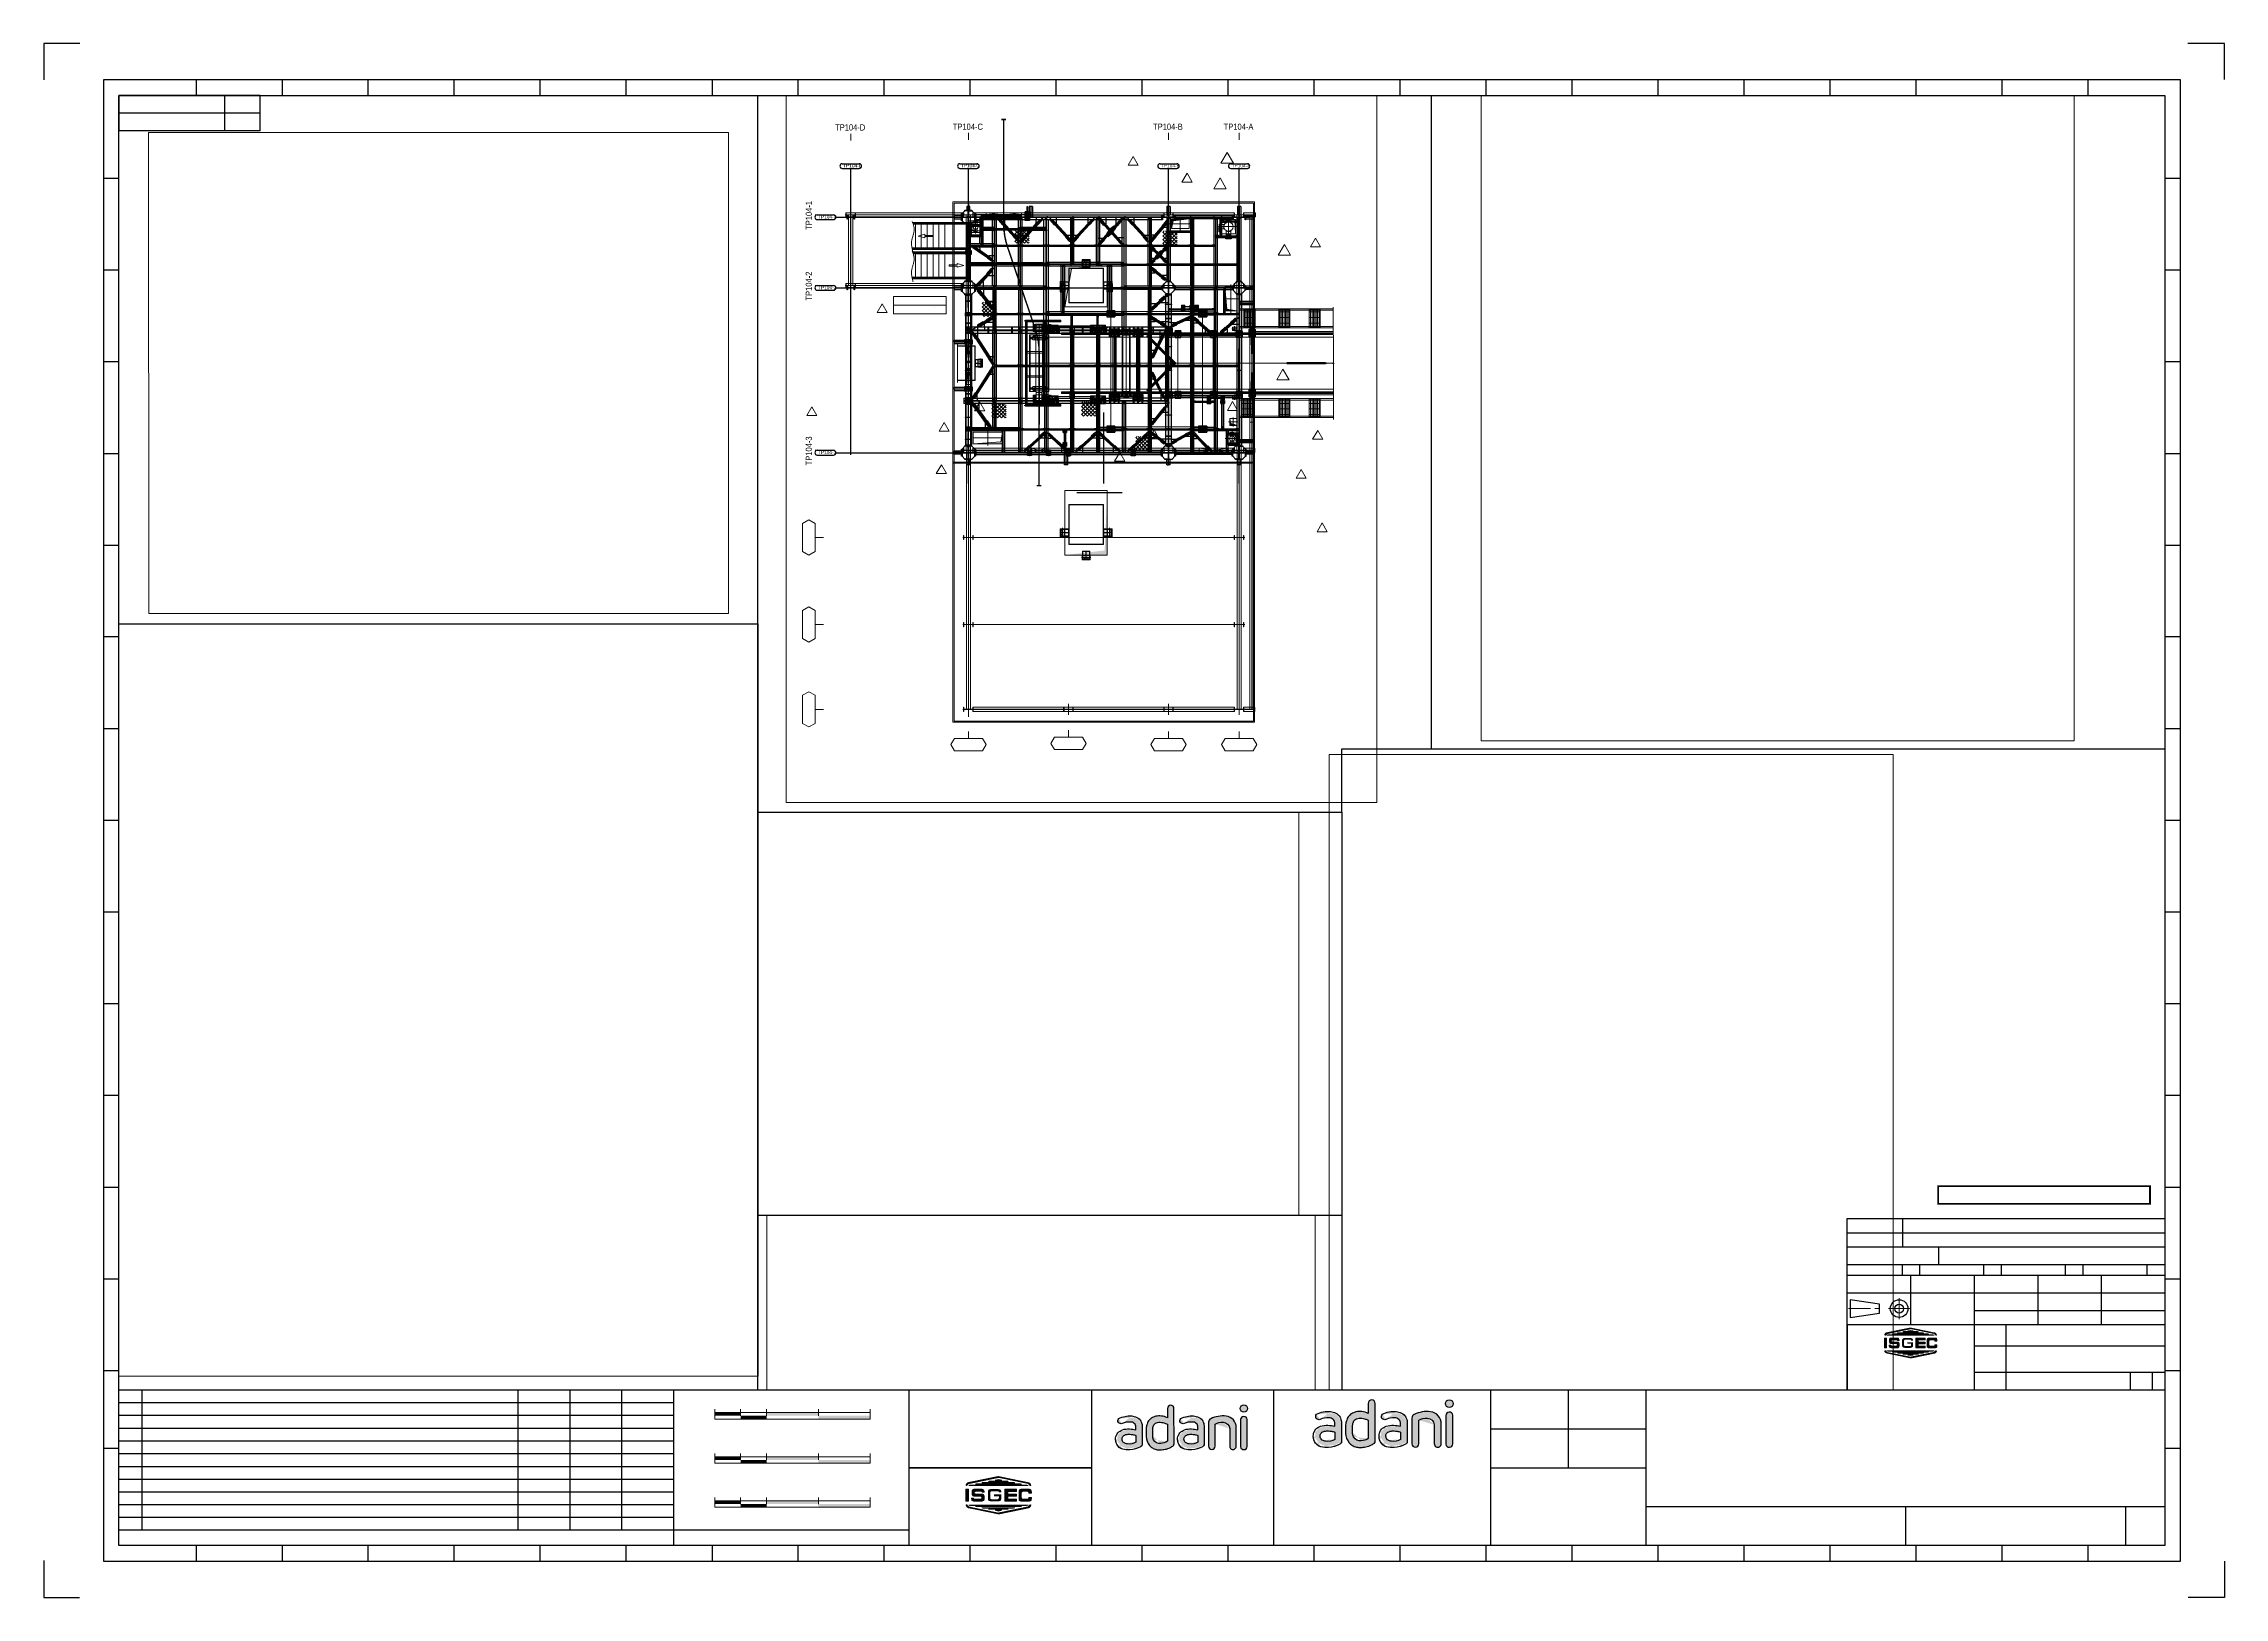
# Paper-space layout 'SH-2' of a CAD drawing. Header units: inches. Extents: x -40 to 1196, y -20 to 860.
# The model-space entities are those that its viewports show. They can reach past a viewport. Long polylines and large blocks are cut down to what shows.
import ezdxf
from ezdxf.enums import TextEntityAlignment as Align

# ---------------------------------------------------------------- set-up
doc = ezdxf.new("R2010")
doc.units = ezdxf.units.IN
doc.header["$LTSCALE"] = 10
doc.header["$MEASUREMENT"] = 0
for name, pattern in [('ACAD_ISO02W100', [15, 12, -3]), ('CENTER', [2, 1.25, -0.25, 0.25, -0.25]), ('CENTER2', [1.125, 0.75, -0.125, 0.125, -0.125]), ('DXK_LINE_DOT2', [3.9198, 1.9599, -1.9599]), ('DXK_LINE_DOT5', [7.8785, 2.979, -0.9799, 0.9799, -0.9799, 0.9799, -0.9799]), ('HIDDEN', [0.375, 0.25, -0.125]), ('PHANTOM', [2.5, 1.25, -0.25, 0.25, -0.25, 0.25, -0.25])]:
    doc.linetypes.add(name, pattern=pattern)
doc.layers.get('0').update_dxf_attribs({"color": 1})
doc.layers.get('Defpoints').update_dxf_attribs({"color": 1})
for name, color, linetype in [('$AUDIT_BAD_LAYER1', 1, 'Continuous'), ('1', 1, 'Continuous'), ('_STR_0', 5, 'Continuous'), ('_STR_1', 5, 'Continuous'), ('_STR_10', 5, 'Continuous'), ('_STR_2', 5, 'Continuous'), ('_STR_4', 5, 'Continuous'), ('_STR_7', 5, 'Continuous'), ('C-ROAD-STAN', 1, 'Continuous'), ('DRAWING SHEET', 1, 'Continuous'), ('DRGSHT', 1, 'Continuous'), ('ISSUED_FOR_TENDER', 1, 'Continuous')]:
    doc.layers.add(name, color=color, linetype=linetype)
for name, color, linetype, lineweight in [('adani logo', 1, 'Continuous', 15), ('All Bought', 1, 'Continuous', 9), ('AM_5', 1, 'Continuous', 0), ('AM_VIEWS', 1, 'Continuous', 0), ('Belt', 1, 'Continuous', 9), ('CEN', 1, 'CENTER', 9), ('CENETR LINE', 1, 'CENTER2', 9), ('CENTER', 1, 'CENTER', 9), ('CENTERLINE', 1, 'CENTER2', 9), ('Chute', 1, 'Continuous', 9), ('CIVIL', 1, 'Continuous', 9), ('DIM', 1, 'Continuous', 13), ('DIM.', 1, 'Continuous', 13), ('handrail', 1, 'FENCELINE1', 9), ('HIDDDEN', 1, 'HIDDEN', 9), ('HIDDEN', 1, 'HIDDEN', 9), ('hoist', 1, 'Continuous', 9), ('MAIN OBJECT', 1, 'Continuous', 18), ('OBJECT', 1, 'Continuous', 18), ('PANTHOM', 1, 'PHANTOM', 0), ('PHANTOM', 1, 'PHANTOM', 0), ('plumer block', 1, 'Continuous', 5), ('REV-B', 1, 'Continuous', 5), ('REV-C', 1, 'Continuous', 18), ('REV-F', 1, 'Continuous', 9), ('Sheeting', 1, 'Continuous', 0), ('STR25', 1, 'Continuous', 5), ('STRUC-25HD', 1, 'HIDDEN', 5), ('TEXT', 1, 'Continuous', 13), ('TEXT_25', 1, 'Continuous', 9), ('TEXT_35', 1, 'Continuous', 9)]:
    doc.layers.add(name, color=color, linetype=linetype, lineweight=lineweight)
doc.styles.add('Arial', font='arial.ttf', dxfattribs={"height": 0.2})
doc.styles.add('TEXT_350', font='arial.ttf', dxfattribs={"width": 0.8, "height": 3.5})
doc.linetypes.add('Amzigzag', pattern='A,0.0001,[136,arial.ttf,S=0.04,R=0,X=0,Y=0],-11', length=11.0001)
doc.linetypes.add('FENCELINE1', pattern='A,0.25,-0.1,[133,arial.ttf,S=0.1,R=0,X=-0.1,Y=0],-0.1,1', length=1.45)
pattern_1 = [(45, (-1305.09715, 339.1521398), (-0.00303834945, 0.00303834945), [])]
pattern_2 = [(315, (-1305.09715, -223.461259), (-0.00303834945, -0.00303834945), [])]
pattern_3 = [(45, (-441.7596165, 261.61876), (-0.00243067956, 0.00243067956), [])]
pattern_4 = [(315, (-441.7596165, -188.471959), (-0.00243067956, -0.00243067956), [])]

# ---------------------------------------------------------------- blocks, each defined once
blk = doc.blocks.new('*U145')
blk.add_wipeout([(60, 67.6), (185, 67.6), (185, 82.6), (60, 82.6)])
at = {"linetype": 'Continuous', "const_width": 1}
blk.add_lwpolyline([(62.5, 80.1), (182.5, 80.1), (182.5, 70.1), (62.5, 70.1), (62.5, 79.9)], close=True, dxfattribs=at)
blk = doc.blocks.new('Dhamra Port Company')
h = blk.add_hatch(color=144)
h.set_gradient(color1=(0, 128, 167), color2=(196, 60, 91), rotation=5, tint=1)
edge = h.paths.add_edge_path()
edge.add_arc((0, 0), 80.1, 0, 360)
edge = h.paths.add_edge_path()
edge.add_line((-72, -242), (-72, -835))
edge.add_arc((-1, -824), 72.2, 189.2293, 356.1383)
edge.add_line((71, -829), (71, -238))
edge.add_arc((0, -245), 71.8, 5.5382, 177.6538)
edge = h.paths.add_edge_path()
edge.add_line((-771, -295), (-771, -823))
edge.add_arc((-699, -822), 72.1, 180.6445, 359.3555)
edge.add_line((-627, -823), (-627, -338))
edge.add_arc((-472, -624), 325, 86.7881, 118.5975, ccw=False)
edge.add_arc((-453, -443), 143, 3.2061, 90.2068, ccw=False)
edge.add_line((-310, -435), (-310, -821))
edge.add_arc((-239, -823), 71.4, 178.3864, 362.4914)
edge.add_line((-167, -820), (-167, -419))
edge.add_arc((-414, -411), 247, 358.0769, 443.9566)
edge.add_arc((-455, -801), 640, 83.9566, 114.9108)
edge.add_arc((-691, -295), 80.8, 114.9108, 180.5252)
edge = h.paths.add_edge_path(flags=16)
edge.add_line((-1003, -585), (-1003, -734))
edge.add_arc((-1150, -501), 275, 260.5981, 302.2354, ccw=False)
edge.add_arc((-1156, -539), 237, 243.459, 260.5981, ccw=False)
edge.add_arc((-1234, -695), 62.3, 209.8633, 243.459, ccw=False)
edge.add_arc((-1151, -647), 158, 195.2093, 209.8633, ccw=False)
edge.add_arc((-1211, -664), 95.3, 166.7985, 195.2093, ccw=False)
edge.add_arc((-1210, -664), 96.8, 147.3576, 166.7985, ccw=False)
edge.add_arc((-1231, -650), 71.5, 120.6322, 147.3576, ccw=False)
edge.add_arc((-1108, -858), 313, 112.4979, 120.6322, ccw=False)
edge.add_arc((-1203, -629), 65.1, 97.6529, 112.4979, ccw=False)
edge.add_arc((-1153, -1000), 439, 87.6864, 97.6529, ccw=False)
edge.add_arc((-1153, -1000), 439, 79.7529, 87.6864, ccw=False)
edge.add_arc((-1192, -1216), 658, 73.2924, 79.7529, ccw=False)
edge = h.paths.add_edge_path()
edge.add_line((-865, -399), (-865, -789))
edge.add_arc((-921, -779), 57.1, 290.0128, 349.7987, ccw=False)
edge.add_arc((-1167, -363), 539, 273.6188, 299.5013, ccw=False)
edge.add_arc((-1165, -394), 508, 255.667, 273.6188, ccw=False)
edge.add_arc((-1242, -693), 199, 205.0891, 255.667, ccw=False)
edge.add_arc((-1181, -665), 267, 173.929, 205.0891, ccw=False)
edge.add_arc((-1260, -656), 187, 136.2598, 173.929, ccw=False)
edge.add_arc((-1213, -701), 252, 109.58, 136.2598, ccw=False)
edge.add_arc((-1175, -810), 367, 85.5659, 109.58, ccw=False)
edge.add_arc((-1218, -1376), 935, 76.6501, 85.5659, ccw=False)
edge.add_line((-1003, -466), (-1003, -410))
edge.add_arc((-1115, -406), 112, 357.9906, 455.6589)
edge.add_arc((-1156, -668), 375, 85.3299, 113.1846)
edge.add_arc((-1333, -266), 64.5, 133.862, 296.7854, ccw=False)
edge.add_arc((-1141, -661), 501, 84.7841, 118.1772, ccw=False)
edge.add_arc((-1133, -512), 352, 65.077, 84.005, ccw=False)
edge.add_arc((-1057, -354), 177, 25.6159, 65.841, ccw=False)
edge.add_arc((-1118, -401), 253, 6.1397, 29.2462, ccw=False)
edge.add_line((-866, -374), (-865, -399))
edge = h.paths.add_edge_path()
edge.add_line((-1668, 5), (-1668, -200))
edge.add_arc((-1855, -618), 458, 65.8828, 83.1349)
edge.add_arc((-1845, -533), 373, 83.1349, 101.7924)
edge.add_arc((-1867, -427), 265, 101.7924, 118.2656)
edge.add_arc((-1867, -427), 265, 118.2656, 138.2615)
edge.add_arc((-1894, -403), 228, 138.2615, 163.1199)
edge.add_arc((-1442, -541), 701, 163.1199, 169.3828)
edge.add_arc((-1940, -447), 194, 169.3828, 182.2403)
edge.add_line((-2134, -455), (-2134, -611))
edge.add_arc((-1819, -601), 315, 181.7242, 219.8409)
edge.add_arc((-1865, -640), 255, 219.8409, 238.876)
edge.add_arc((-1843, -604), 297, 238.876, 256.8052)
edge.add_arc((-1843, -604), 297, 256.8052, 274.314)
edge.add_arc((-1928, 525), 1429, 274.314, 278.351)
edge.add_arc((-1773, -537), 356, 278.351, 299.1663)
edge.add_arc((-1914, -283), 646, 299.1663, 305.5628)
edge.add_arc((-1566, -777), 42.1, 311.2522, 366.8901)
edge.add_line((-1524, -772), (-1525, 5))
edge.add_arc((-1596, 4), 71.6, 0.9033, 179.0967)
edge = h.paths.add_edge_path(flags=16)
edge.add_line((-1667, -341), (-1667, -715))
edge.add_arc((-1831, -461), 302, 273.8153, 302.8585, ccw=False)
edge.add_arc((-1836, -613), 151, 207.7678, 279.482, ccw=False)
edge.add_arc((-1810, -600), 180, 177.0124, 207.7678, ccw=False)
edge.add_line((-1990, -590), (-1990, -445))
edge.add_arc((-1730, -466), 261, 159.7603, 175.4865, ccw=False)
edge.add_arc((-1885, -408), 95.1, 128.3998, 159.7603, ccw=False)
edge.add_arc((-1835, -472), 176, 114.3765, 128.3998, ccw=False)
edge.add_arc((-1854, -429), 129, 90.1188, 114.3765, ccw=False)
edge.add_arc((-1852, -1617), 1317, 87.6629, 90.1188, ccw=False)
edge.add_arc((-1806, -495), 194, 71.9921, 87.6629, ccw=False)
edge.add_arc((-2282, -2061), 1831, 71.7244, 72.9821, ccw=False)
edge.add_arc((-1806, -589), 284, 60.7118, 69.7282, ccw=False)
edge = h.paths.add_edge_path(flags=16)
edge.add_line((-2355, -585), (-2355, -734))
edge.add_arc((-2502, -501), 275, 260.5981, 302.2354, ccw=False)
edge.add_arc((-2508, -539), 237, 243.459, 260.5981, ccw=False)
edge.add_arc((-2586, -695), 62.3, 209.8633, 243.459, ccw=False)
edge.add_arc((-2503, -647), 158, 195.2093, 209.8633, ccw=False)
edge.add_arc((-2564, -664), 95.3, 166.7985, 195.2093, ccw=False)
edge.add_arc((-2562, -664), 96.8, 147.3576, 166.7985, ccw=False)
edge.add_arc((-2584, -650), 71.5, 120.6322, 147.3576, ccw=False)
edge.add_arc((-2461, -858), 313, 112.4979, 120.6322, ccw=False)
edge.add_arc((-2555, -629), 65.1, 97.6529, 112.4979, ccw=False)
edge.add_arc((-2506, -1000), 439, 87.6864, 97.6529, ccw=False)
edge.add_arc((-2506, -1000), 439, 79.7529, 87.6864, ccw=False)
edge.add_arc((-2545, -1216), 658, 73.2924, 79.7529, ccw=False)
edge = h.paths.add_edge_path()
edge.add_line((-2217, -399), (-2217, -789))
edge.add_arc((-2273, -779), 57.1, 290.0128, 349.7987, ccw=False)
edge.add_arc((-2519, -363), 539, 273.6188, 299.5013, ccw=False)
edge.add_arc((-2517, -394), 508, 255.667, 273.6188, ccw=False)
edge.add_arc((-2594, -693), 199, 205.0891, 255.667, ccw=False)
edge.add_arc((-2533, -665), 267, 173.929, 205.0891, ccw=False)
edge.add_arc((-2612, -656), 187, 136.2598, 173.929, ccw=False)
edge.add_arc((-2565, -701), 252, 109.58, 136.2598, ccw=False)
edge.add_arc((-2527, -810), 367, 85.5659, 109.58, ccw=False)
edge.add_arc((-2571, -1376), 935, 76.6501, 85.5659, ccw=False)
edge.add_line((-2355, -466), (-2355, -410))
edge.add_arc((-2467, -406), 112, 357.9906, 455.6589)
edge.add_arc((-2508, -668), 375, 85.3299, 113.1846)
edge.add_arc((-2685, -266), 64.5, 133.862, 296.7854, ccw=False)
edge.add_arc((-2494, -661), 501, 84.7841, 118.1772, ccw=False)
edge.add_arc((-2485, -512), 352, 65.077, 84.005, ccw=False)
edge.add_arc((-2409, -354), 177, 25.6159, 65.841, ccw=False)
edge.add_arc((-2470, -401), 253, 6.1397, 29.2462, ccw=False)
edge.add_line((-2219, -374), (-2217, -399))
at = {"layer": 'Defpoints'}
for points in [[(-1668, 5), (-1668, -200, 0.075419), (-1800, -163, 0.081589), (-1921, -168, 0.072002), (-1992, -194, 0.087471), (-2064, -251, 0.108893), (-2112, -337, 0.027334), (-2131, -411, 0.05616), (-2134, -455), (-2134, -611, 0.167866), (-2061, -803, 0.083248), (-1997, -858, 0.078391), (-1911, -893, 0.076545), (-1821, -900, 0.017617), (-1721, -889, 0.091075), (-1599, -848, 0.027917), (-1538, -809, 0.24765), (-1524, -772), (-1525, 5, 0.984358), (-1668, 5, -0.984358)], [(-1667, -341), (-1667, -715, -0.127408), (-1811, -762, -0.323542), (-1969, -684, -0.135007), (-1990, -590), (-1990, -445, -0.068726), (-1975, -375, -0.137697), (-1944, -334, -0.061265), (-1908, -311, -0.106241), (-1855, -300, -0.010716), (-1798, -301, -0.068484), (-1746, -310, -0.005488), (-1708, -322, -0.039362), (-1667, -341, 1.356784)], [(-771, -295), (-771, -823, 0.988814), (-627, -823), (-627, -338, -0.139693), (-454, -299, -0.398963), (-310, -435), (-310, -821, 1.03648), (-167, -820), (-167, -419, 0.393304), (-388, -165, 0.13589), (-725, -221, 0.294384), (-771, -295, 4.24867)], [(-72, -242), (-72, -835, 0.891821), (71, -829), (71, -238, 0.933459), (-72, -242, 1.924319)], [(-2355, -585), (-2355, -734, -0.183702), (-2547, -772, -0.074923), (-2614, -751, -0.147648), (-2640, -726, -0.064027), (-2656, -689, -0.124604), (-2656, -642, -0.085031), (-2644, -612, -0.117143), (-2620, -589, -0.035508), (-2580, -569, -0.064864), (-2564, -565, -0.043514), (-2488, -561, -0.03463), (-2427, -568, -0.028197), (-2355, -585, 0.487021)], [(-1003, -585), (-1003, -734, -0.183702), (-1195, -772, -0.074923), (-1262, -751, -0.147648), (-1288, -726, -0.064027), (-1303, -689, -0.124604), (-1304, -642, -0.085031), (-1291, -612, -0.117143), (-1268, -589, -0.035508), (-1228, -569, -0.064864), (-1212, -565, -0.043514), (-1136, -561, -0.03463), (-1075, -568, -0.028197), (-1003, -585, 0.487021)]]:
    blk.add_lwpolyline(points, format="xyb", dxfattribs=at)
for points in [[(-2217, -399), (-2217, -789, -0.266948), (-2254, -832, -0.113416), (-2485, -901, -0.07849), (-2643, -886, -0.224342), (-2774, -778, -0.136806), (-2798, -637, -0.165859), (-2747, -527, -0.116941), (-2650, -464, -0.105166), (-2498, -444, -0.038922), (-2355, -466), (-2355, -410, 0.453979), (-2478, -294, 0.122141), (-2656, -323, -0.861073), (-2730, -219, -0.146745), (-2448, -162, -0.082777), (-2336, -193, -0.17734), (-2249, -278, -0.101164), (-2219, -374)], [(-865, -399), (-865, -789, -0.266948), (-902, -832, -0.113416), (-1133, -901, -0.07849), (-1291, -886, -0.224342), (-1422, -778, -0.136806), (-1446, -637, -0.165859), (-1395, -527, -0.116941), (-1297, -464, -0.105166), (-1146, -444, -0.038922), (-1003, -466), (-1003, -410, 0.453979), (-1126, -294, 0.122141), (-1304, -323, -0.861073), (-1378, -219, -0.146745), (-1096, -162, -0.082777), (-984, -193, -0.17734), (-897, -278, -0.101164), (-866, -374)]]:
    blk.add_lwpolyline(points, format="xyb", close=True, dxfattribs=at)
blk.add_circle((0, 0), 80.1, dxfattribs=at)
blk = doc.blocks.new('adani_Text Symbol')
h = blk.add_hatch(color=144)
h.set_gradient(color1=(0, 128, 167), color2=(196, 60, 91), rotation=5, tint=1)
edge = h.paths.add_edge_path()
edge.add_arc((25614, 8255), 733, 0, 360)
edge = h.paths.add_edge_path()
edge.add_line((24957, 6042), (24955, 612))
edge.add_arc((25608, 718), 661, 189.22929, 356.13826)
edge.add_line((26267, 673), (26267, 6079))
edge.add_arc((25614, 6016), 657, 5.53818, 177.65381)
edge = h.paths.add_edge_path()
edge.add_line((18556, 5553), (18556, 729))
edge.add_arc((19216, 736), 659, 180.64451, 359.35549)
edge.add_line((19875, 729), (19875, 5158))
edge.add_arc((21298, 2548), 2973, 86.7881, 118.59754, ccw=False)
edge.add_arc((21469, 4205), 1311, 3.20615, 90.20678, ccw=False)
edge.add_line((22778, 4278), (22778, 742))
edge.add_arc((23431, 724), 653, 178.38639, 362.49135)
edge.add_line((24083, 752), (24083, 4423))
edge.add_arc((21828, 4499), 2256, 358.07688, 443.95658)
edge.add_arc((21450, 922), 5853, 83.95658, 114.91077)
edge.add_arc((19296, 5560), 740, 114.91077, 180.52521)
edge = h.paths.add_edge_path(flags=16)
edge.add_line((16436, 2902), (16436, 1542))
edge.add_arc((15094, 3670), 2516, 260.59811, 302.23538, ccw=False)
edge.add_arc((15037, 3323), 2164, 243.45904, 260.59811, ccw=False)
edge.add_arc((14324, 1897), 570, 209.86331, 243.45904, ccw=False)
edge.add_arc((15086, 2334), 1447, 195.20929, 209.86331, ccw=False)
edge.add_arc((14531, 2183), 872, 166.79853, 195.20929, ccw=False)
edge.add_arc((14544, 2180), 886, 147.35762, 166.79853, ccw=False)
edge.add_arc((14349, 2305), 654, 120.63221, 147.35762, ccw=False)
edge.add_arc((15473, 406), 2861, 112.4979, 120.63221, ccw=False)
edge.add_arc((14606, 2499), 595, 97.65292, 112.4979, ccw=False)
edge.add_arc((15062, -892), 4016, 87.68644, 97.65292, ccw=False)
edge.add_arc((15062, -892), 4016, 79.7529, 87.68644, ccw=False)
edge.add_arc((14705, -2867), 6024, 73.29237, 79.7529, ccw=False)
edge = h.paths.add_edge_path()
edge.add_line((17700, 4603), (17700, 1037))
edge.add_arc((17186, 1130), 523, 290.01279, 349.79868, ccw=False)
edge.add_arc((14936, 4930), 4931, 273.61885, 299.50135, ccw=False)
edge.add_arc((14954, 4651), 4651, 255.66705, 273.61885, ccw=False)
edge.add_arc((14254, 1911), 1823, 205.0891, 255.66705, ccw=False)
edge.add_arc((14812, 2172), 2440, 173.92898, 205.0891, ccw=False)
edge.add_arc((14086, 2250), 1710, 136.2598, 173.92898, ccw=False)
edge.add_arc((14515, 1840), 2303, 109.57997, 136.2598, ccw=False)
edge.add_arc((14867, 848), 3356, 85.56592, 109.57997, ccw=False)
edge.add_arc((14466, -4333), 8552, 76.65014, 85.56592, ccw=False)
edge.add_line((16440, 3988), (16440, 4506))
edge.add_arc((15416, 4542), 1025, 357.99062, 455.6589)
edge.add_arc((15035, 2139), 3435, 85.32994, 113.18456)
edge.add_arc((13417, 5823), 590, 133.86204, 296.78542, ccw=False)
edge.add_arc((15171, 2210), 4582, 84.78407, 118.17725, ccw=False)
edge.add_arc((15251, 3568), 3223, 65.07702, 84.00498, ccw=False)
edge.add_arc((15947, 5015), 1617, 25.61585, 65.84105, ccw=False)
edge.add_arc((15385, 4582), 2317, 6.13968, 29.24616, ccw=False)
edge.add_line((17688, 4830), (17700, 4603))
edge = h.paths.add_edge_path()
edge.add_line((10352, 8298), (10352, 6425))
edge.add_arc((8641, 2603), 4188, 65.88283, 83.13487)
edge.add_arc((8734, 3377), 3408, 83.13487, 101.79243)
edge.add_arc((8533, 4344), 2420, 101.79243, 118.26555)
edge.add_arc((8533, 4344), 2420, 118.26555, 138.26145)
edge.add_arc((8285, 4565), 2089, 138.26145, 163.1199)
edge.add_arc((12422, 3310), 6412, 163.1199, 169.38285)
edge.add_arc((7863, 4164), 1773, 169.38285, 182.2403)
edge.add_line((6091, 4095), (6091, 2665))
edge.add_arc((8968, 2752), 2878, 181.72421, 219.84094)
edge.add_arc((8551, 2404), 2335, 219.84094, 238.876)
edge.add_arc((8749, 2731), 2718, 238.876, 256.80523)
edge.add_arc((8749, 2731), 2718, 256.80523, 274.31395)
edge.add_arc((7970, 13054), 13071, 274.31395, 278.35096)
edge.add_arc((9396, 3341), 3253, 278.35096, 299.16634)
edge.add_arc((8101, 5661), 5910, 299.16634, 305.5628)
edge.add_arc((11284, 1143), 385, 311.25218, 366.89006)
edge.add_line((11667, 1189), (11663, 8298))
edge.add_arc((11008, 8288), 655, 0.90328, 179.09672)
edge = h.paths.add_edge_path(flags=16)
edge.add_line((10360, 5133), (10360, 1717))
edge.add_arc((8861, 4038), 2763, 273.81526, 302.85853, ccw=False)
edge.add_arc((8817, 2644), 1382, 207.76782, 279.48204, ccw=False)
edge.add_arc((9053, 2768), 1648, 177.01244, 207.76782, ccw=False)
edge.add_line((7407, 2853), (7407, 4182))
edge.add_arc((9787, 3994), 2387, 159.76033, 175.48651, ccw=False)
edge.add_arc((8364, 4519), 870, 128.39981, 159.76033, ccw=False)
edge.add_arc((8825, 3938), 1612, 114.37651, 128.39981, ccw=False)
edge.add_arc((8648, 4328), 1183, 90.11877, 114.37651, ccw=False)
edge.add_arc((8670, -6542), 12053, 87.66289, 90.11877, ccw=False)
edge.add_arc((9089, 3727), 1776, 71.99207, 87.66289, ccw=False)
edge.add_arc((4734, -10607), 16757, 71.72441, 72.98208, ccw=False)
edge.add_arc((9087, 2863), 2603, 60.71176, 69.72818, ccw=False)
edge = h.paths.add_edge_path(flags=16)
edge.add_line((4064, 2902), (4064, 1542))
edge.add_arc((2722, 3670), 2516, 260.59811, 302.23538, ccw=False)
edge.add_arc((2664, 3323), 2164, 243.45904, 260.59811, ccw=False)
edge.add_arc((1952, 1897), 570, 209.86331, 243.45904, ccw=False)
edge.add_arc((2713, 2334), 1447, 195.20929, 209.86331, ccw=False)
edge.add_arc((2158, 2183), 872, 166.79853, 195.20929, ccw=False)
edge.add_arc((2171, 2180), 886, 147.35762, 166.79853, ccw=False)
edge.add_arc((1976, 2305), 654, 120.63221, 147.35762, ccw=False)
edge.add_arc((3101, 406), 2861, 112.4979, 120.63221, ccw=False)
edge.add_arc((2234, 2499), 595, 97.65292, 112.4979, ccw=False)
edge.add_arc((2689, -892), 4016, 87.68644, 97.65292, ccw=False)
edge.add_arc((2689, -892), 4016, 79.7529, 87.68644, ccw=False)
edge.add_arc((2332, -2867), 6024, 73.29237, 79.7529, ccw=False)
edge = h.paths.add_edge_path()
edge.add_line((5328, 4603), (5327, 1037))
edge.add_arc((4813, 1130), 523, 290.01279, 349.79868, ccw=False)
edge.add_arc((2564, 4930), 4931, 273.61885, 299.50135, ccw=False)
edge.add_arc((2581, 4651), 4651, 255.66705, 273.61885, ccw=False)
edge.add_arc((1881, 1911), 1823, 205.0891, 255.66705, ccw=False)
edge.add_arc((2439, 2172), 2440, 173.92898, 205.0891, ccw=False)
edge.add_arc((1714, 2250), 1710, 136.2598, 173.92898, ccw=False)
edge.add_arc((2142, 1840), 2303, 109.57997, 136.2598, ccw=False)
edge.add_arc((2495, 848), 3356, 85.56592, 109.57997, ccw=False)
edge.add_arc((2093, -4333), 8552, 76.65014, 85.56592, ccw=False)
edge.add_line((4068, 3988), (4068, 4506))
edge.add_arc((3043, 4542), 1025, 357.99062, 455.6589)
edge.add_arc((2663, 2139), 3435, 85.32994, 113.18456)
edge.add_arc((1044, 5823), 590, 133.86204, 296.78542, ccw=False)
edge.add_arc((2799, 2210), 4582, 84.78407, 118.17725, ccw=False)
edge.add_arc((2879, 3568), 3223, 65.07702, 84.00498, ccw=False)
edge.add_arc((3575, 5015), 1617, 25.61585, 65.84105, ccw=False)
edge.add_arc((3012, 4582), 2317, 6.13968, 29.24616, ccw=False)
edge.add_line((5315, 4830), (5328, 4603))
at = {"layer": 'Defpoints'}
for points in [[(10352, 8298), (10352, 6425, 0.0754188), (9142, 6761, 0.0815893), (8038, 6713, 0.0720016), (7386, 6476, 0.0874707), (6727, 5956, 0.1088928), (6286, 5171, 0.0273341), (6120, 4491, 0.0561601), (6091, 4095), (6091, 2665, 0.1678662), (6758, 907, 0.0832476), (7344, 404, 0.078391), (8128, 85, 0.0765452), (8953, 21, 0.0176166), (9868, 122, 0.0910748), (10981, 500, 0.0279171), (11538, 853, 0.2476504), (11667, 1189), (11663, 8298, 0.9843578), (10352, 8298, -0.9843578)], [(10360, 5133), (10360, 1717, -0.1274079), (9045, 1281, -0.3235416), (7595, 2000, -0.1350071), (7407, 2853), (7407, 4182, -0.0687263), (7547, 4820, -0.1376966), (7823, 5201, -0.0612647), (8159, 5406, -0.1062414), (8645, 5511, -0.0107162), (9162, 5501, -0.0684836), (9638, 5416, -0.0054877), (9989, 5304, -0.0393619), (10360, 5133, 1.3567835)], [(18556, 5553), (18556, 729, 0.9888139), (19875, 729), (19875, 5158, -0.1396931), (21464, 5516, -0.3989628), (22778, 4278), (22778, 742, 1.0364799), (24083, 752), (24083, 4423, 0.3933042), (22066, 6742, 0.1358905), (18984, 6230, 0.2943845), (18556, 5553, 4.2486695)], [(24957, 6042), (24955, 612, 0.8918207), (26267, 673), (26267, 6079, 0.9334588), (24957, 6042, 1.9243189)], [(4064, 2902), (4064, 1542, -0.1837024), (2311, 1188, -0.0749231), (1697, 1387, -0.1476481), (1458, 1613, -0.0640275), (1316, 1954, -0.1246043), (1309, 2382, -0.085031), (1425, 2657, -0.1171431), (1643, 2867, -0.0355075), (2006, 3049, -0.0648642), (2154, 3089, -0.0435144), (2851, 3121, -0.0346304), (3404, 3061, -0.0281968), (4064, 2902, 0.4870208)], [(16436, 2902), (16436, 1542, -0.1837024), (14683, 1188, -0.0749231), (14070, 1387, -0.1476481), (13830, 1613, -0.0640275), (13689, 1954, -0.1246043), (13681, 2382, -0.085031), (13798, 2657, -0.1171431), (14015, 2867, -0.0355075), (14378, 3049, -0.0648642), (14527, 3089, -0.0435144), (15224, 3121, -0.0346304), (15776, 3061, -0.0281968), (16436, 2902, 0.4870208)]]:
    blk.add_lwpolyline(points, format="xyb", dxfattribs=at)
for points in [[(5328, 4603), (5327, 1037, -0.2669481), (4992, 638, -0.1134163), (2875, 9, -0.0784901), (1430, 144, -0.2243418), (230, 1138, -0.1368057), (13, 2430, -0.165859), (478, 3432, -0.1169415), (1370, 4009, -0.1051662), (2754, 4193, -0.0389221), (4068, 3988), (4068, 4506, 0.4539794), (2942, 5562, 0.1221407), (1310, 5296, -0.8610727), (635, 6249, -0.1467451), (3215, 6773, -0.0827771), (4237, 6490, -0.1773403), (5033, 5714, -0.101164), (5315, 4830)], [(17700, 4603), (17700, 1037, -0.2669481), (17364, 638, -0.1134163), (15247, 9, -0.0784901), (13802, 144, -0.2243418), (12602, 1138, -0.1368057), (12386, 2430, -0.165859), (12851, 3432, -0.1169415), (13743, 4009, -0.1051662), (15127, 4193, -0.0389221), (16440, 3988), (16440, 4506, 0.4539794), (15315, 5562, 0.1221407), (13683, 5296, -0.8610727), (13008, 6249, -0.1467451), (15588, 6773, -0.0827771), (16609, 6490, -0.1773403), (17406, 5714, -0.101164), (17688, 4830)]]:
    blk.add_lwpolyline(points, format="xyb", close=True, dxfattribs=at)
blk.add_circle((25614, 8255), 733, dxfattribs=at)
blk = doc.blocks.new('*U71')
at = {"layer": 'TEXT_25'}
for points in [[(10, 2.5), (10, 1.25), (0, 2.5), (0, 1.25)], [(20, 1.25), (20, 0), (10, 1.25), (10, 0)], [(40, 2.5), (40, 1.25), (20, 2.5), (20, 1.25)], [(60, 0), (60, 1.25), (40, 0), (40, 1.25)]]:
    blk.add_trace(points, dxfattribs=at)
at = {"layer": 'TEXT_35'}
for points in [[(0, 1.25), (0, 3.75)], [(10, 1.25), (10, 3.75)], [(20, 1.25), (20, 3.75)], [(40, 1.25), (40, 3.75)], [(60, 1.25), (60, 3.75)]]:
    blk.add_lwpolyline(points, dxfattribs=at)
blk.add_lwpolyline([(0, 2.5), (60, 2.5), (60, 0), (0, 0)], close=True, dxfattribs=at)
blk = doc.blocks.new('*U70')
at = {"layer": 'TEXT_25'}
for points in [[(10, 2.5), (10, 1.25), (0, 2.5), (0, 1.25)], [(20, 1.25), (20, 0), (10, 1.25), (10, 0)], [(40, 2.5), (40, 1.25), (20, 2.5), (20, 1.25)], [(60, 0), (60, 1.25), (40, 0), (40, 1.25)]]:
    blk.add_trace(points, dxfattribs=at)
at = {"layer": 'TEXT_35'}
for points in [[(0, 1.25), (0, 3.75)], [(10, 1.25), (10, 3.75)], [(20, 1.25), (20, 3.75)], [(40, 1.25), (40, 3.75)], [(60, 1.25), (60, 3.75)]]:
    blk.add_lwpolyline(points, dxfattribs=at)
blk.add_lwpolyline([(0, 2.5), (60, 2.5), (60, 0), (0, 0)], close=True, dxfattribs=at)
blk = doc.blocks.new('*U69')
at = {"layer": 'TEXT_25'}
for points in [[(10, 2.5), (10, 1.25), (0, 2.5), (0, 1.25)], [(20, 1.25), (20, 0), (10, 1.25), (10, 0)], [(40, 2.5), (40, 1.25), (20, 2.5), (20, 1.25)], [(60, 0), (60, 1.25), (40, 0), (40, 1.25)]]:
    blk.add_trace(points, dxfattribs=at)
at = {"layer": 'TEXT_35'}
for points in [[(0, 1.25), (0, 3.75)], [(10, 1.25), (10, 3.75)], [(20, 1.25), (20, 3.75)], [(40, 1.25), (40, 3.75)], [(60, 1.25), (60, 3.75)]]:
    blk.add_lwpolyline(points, dxfattribs=at)
blk.add_lwpolyline([(0, 2.5), (60, 2.5), (60, 0), (0, 0)], close=True, dxfattribs=at)
blk = doc.blocks.new('AD DH SHEET-A0')
at = {"layer": 'PANTHOM', "linetype": 'Continuous', "lineweight": 18}
h = blk.add_hatch(dxfattribs=at)
h.set_pattern_fill('ANSI31', color=142, scale=0.034375, style=0)
h.set_pattern_definition(pattern_1)
edge = h.paths.add_edge_path()
edge.add_line((559.2, 52.4), (558.7, 52.4))
edge.add_arc((557.5, 52.4), 1.2, -78.4998, 0.0618, ccw=False)
edge.add_line((557.8, 51.2), (540.9, 47.7))
edge.add_line((540.9, 47.7), (523.9, 51.2))
edge.add_arc((524.2, 52.4), 1.2, 179.969, 258.531, ccw=False)
edge.add_line((523, 52.4), (522.6, 52.4))
edge.add_arc((524.2, 52.4), 1.62, 180, 258.5)
edge.add_line((523.8, 50.8), (540.9, 47.3))
edge.add_line((540.9, 47.3), (557.9, 50.8))
edge.add_arc((557.5, 52.4), 1.62, 281.5, 360)
edge = h.paths.add_edge_path()
edge.add_arc((524.2, 63.3), 1.62, 101.5, 180)
edge.add_line((522.6, 63.3), (523, 63.3))
edge.add_arc((524.2, 63.3), 1.2, 101.5, 180, ccw=False)
edge.add_line((523.9, 64.5), (540.9, 68))
edge.add_line((540.9, 68), (557.8, 64.5))
edge.add_arc((557.5, 63.3), 1.21, 2.733, 78.4485, ccw=False)
edge.add_line((558.7, 63.4), (559.2, 63.4))
edge.add_arc((557.5, 63.3), 1.62, 1.942, 78.5)
edge.add_line((557.9, 64.9), (540.9, 68.4))
edge.add_line((540.9, 68.4), (523.8, 64.9))
h = blk.add_hatch(dxfattribs=at)
h.set_pattern_fill('ANSI31', color=142, scale=0.034375, style=0)
h.set_pattern_definition(pattern_1)
h.paths.add_polyline_path([(524.9, 63.5), (524.1, 63.4), (557.6, 63.4), (556.8, 63.5)])
h = blk.add_hatch(dxfattribs=at)
h.set_pattern_fill('ANSI31', color=142, scale=0.034375, style=0)
h.set_pattern_definition(pattern_1)
h.paths.add_polyline_path([(553.9, 64.1), (553.1, 64.3), (528.6, 64.3), (527.8, 64.1)])
h = blk.add_hatch(dxfattribs=at)
h.set_pattern_fill('ANSI31', color=142, scale=0.034375, style=0)
h.set_pattern_definition(pattern_1)
h.paths.add_polyline_path([(532.3, 65.1), (531.5, 64.9), (550.2, 64.9), (549.4, 65.1)])
h = blk.add_hatch(dxfattribs=at)
h.set_pattern_fill('ANSI31', color=142, scale=0.034375, style=0)
h.set_pattern_definition(pattern_1)
h.paths.add_polyline_path([(536, 65.8), (535.3, 65.7), (546.4, 65.7), (545.7, 65.8)])
for color, points in [(142, [(542.7, 66.4), (540.9, 66.8), (539, 66.4)]), (12, [(523.8, 61.3), (522.4, 61.3), (522.4, 54.4), (523.8, 54.4)]), (12, [(530.8, 57.3, -0.414214), (531.5, 56.6), (531.5, 56.4, -0.414214), (530.8, 55.6), (527.4, 55.6, -0.379646), (526.8, 56.1), (526.8, 56.2), (525.6, 56.2), (525.6, 56.1), (525.6, 56), (525.7, 55.5), (525.8, 55.1), (526, 54.8), (526, 54.8), (526.3, 54.6), (526.7, 54.5), (527.3, 54.4), (531.1, 54.4), (531.2, 54.4), (531.7, 54.5), (532.1, 54.6), (532.4, 54.8), (532.5, 54.8), (532.6, 55.1), (532.8, 55.6), (532.8, 56.1), (532.8, 56.9), (532.8, 56.9), (532.7, 57.5), (532.6, 57.9), (532.4, 58.2), (532.4, 58.2), (532.1, 58.4), (531.7, 58.5), (531.1, 58.5), (527.9, 58.5, -0.414214), (527.1, 59.3), (527.1, 59.3, -0.414214), (527.9, 60.1), (531.1, 60.1, -0.377089), (531.6, 59.7), (531.6, 59.5), (532.7, 59.5), (532.7, 59.7), (532.7, 60.2), (532.5, 60.6), (532.3, 60.9), (532.3, 60.9), (532, 61.1), (531.6, 61.2), (531, 61.3), (527.5, 61.3), (527.5, 61.3), (526.9, 61.2), (526.5, 61.1), (526.2, 60.9), (526.2, 60.9), (526, 60.6), (525.9, 60.1), (525.9, 59.6), (525.9, 59), (525.9, 58.9), (525.9, 58.4), (526, 58), (526.2, 57.7), (526.3, 57.7), (526.6, 57.5), (527, 57.4), (527.5, 57.3)]), (12, [(537, 60.1), (540.5, 60.1, -0.377089), (541.1, 59.7), (541.1, 59.5), (541.1, 59.4), (542.5, 59.4), (542.5, 59.7), (542.4, 60.2), (542.3, 60.6), (542.1, 60.9), (542.1, 60.9), (541.8, 61.1), (541.3, 61.2), (540.8, 61.3), (536.5, 61.3), (536.4, 61.3), (535.9, 61.2), (535.5, 61.1), (535.2, 60.9), (535.2, 60.9), (535, 60.5), (534.9, 60.1), (534.9, 59.6), (534.9, 56.1), (534.9, 56), (534.9, 55.5), (535, 55.1), (535.2, 54.8), (535.3, 54.8), (535.6, 54.6), (536, 54.5), (536.5, 54.4), (540.8, 54.4), (540.9, 54.4), (541.4, 54.5), (541.8, 54.6), (542.1, 54.8), (542.1, 54.8), (542.3, 55.1), (542.4, 55.6), (542.5, 56.1), (542.5, 58.4), (538.4, 58.4), (538.4, 57.3), (541.1, 57.3), (541.1, 56.4, -0.414214), (540.3, 55.6), (537, 55.6, -0.414214), (536.2, 56.4), (536.2, 59.3, -0.414214)]), (12, [(546.2, 58.4), (546.2, 60), (551.1, 60), (551.1, 61.3), (544.5, 61.3), (544.5, 54.4), (551.1, 54.4), (551.1, 55.7), (546.2, 55.7), (546.2, 57.3), (551.1, 57.3), (551.1, 58.4)]), (12, [(552.5, 57.9), (552.5, 56.1), (552.5, 56), (552.5, 55.5), (552.6, 55.1), (552.8, 54.8), (552.9, 54.8), (553.2, 54.6), (553.6, 54.5), (554.1, 54.4), (557.8, 54.4), (557.9, 54.4), (558.4, 54.5), (558.8, 54.6), (559.1, 54.8), (559.2, 54.8), (559.3, 55.1), (559.4, 55.6), (559.5, 56.1), (559.5, 56.6), (558.1, 56.6), (558.1, 56.4, -0.414214), (557.4, 55.6), (554.6, 55.6, -0.414214), (553.8, 56.4), (553.8, 57.9), (553.8, 59.3, -0.414214), (554.6, 60.1), (557.4, 60.1, -0.414214), (558.1, 59.3), (558.1, 59.1), (559.5, 59.1), (559.5, 59.6), (559.4, 60.1), (559.3, 60.6), (559.2, 60.9), (559.1, 60.9), (558.8, 61.1), (558.4, 61.2), (557.9, 61.3), (557.8, 61.3), (554.1, 61.3), (553.6, 61.2), (553.2, 61.1), (552.9, 60.9), (552.8, 60.9), (552.6, 60.6), (552.5, 60.2), (552.5, 59.7), (552.5, 59.6)]), (142, [(539, 49.3), (540.9, 48.9), (542.7, 49.3)])]:
    blk.add_hatch(color=color, dxfattribs=at).paths.add_polyline_path(points)
h = blk.add_hatch(dxfattribs=at)
h.set_pattern_fill('ANSI31', color=142, scale=0.034375, style=0)
h.set_pattern_definition(pattern_2)
h.paths.add_polyline_path([(556.8, 52.1), (557.6, 52.3), (524.1, 52.3), (524.9, 52.1)])
h = blk.add_hatch(dxfattribs=at)
h.set_pattern_fill('ANSI31', color=142, scale=0.034375, style=0)
h.set_pattern_definition(pattern_2)
h.paths.add_polyline_path([(527.8, 51.5), (528.6, 51.4), (553.1, 51.4), (553.9, 51.5)])
h = blk.add_hatch(dxfattribs=at)
h.set_pattern_fill('ANSI31', color=142, scale=0.034375, style=0)
h.set_pattern_definition(pattern_2)
h.paths.add_polyline_path([(549.4, 50.6), (550.2, 50.8), (531.5, 50.8), (532.3, 50.6)])
h = blk.add_hatch(dxfattribs=at)
h.set_pattern_fill('ANSI31', color=142, scale=0.034375, style=0)
h.set_pattern_definition(pattern_2)
h.paths.add_polyline_path([(545.7, 49.9), (546.4, 50), (535.3, 50), (536, 49.9)])
at = {"color": 7}
blk.add_line((42.6, 29.4), (42.6, 36.7), dxfattribs=at)
at = {"layer": 'Defpoints', "linetype": 'Continuous'}
for points in [[(20.5, 879.8), (0, 879.8), (0, 859.3)], [(1235.4, 859.5), (1235.4, 879.8), (1214.7, 879.8)], [(0, 20.8), (0, 0), (20.3, 0)], [(1235.4, 20.6), (1235.4, 0), (1214.8, 0)]]:
    blk.add_lwpolyline(points, dxfattribs=at)
at = {"layer": 'DRAWING SHEET', "color": 7, "linetype": 'Continuous'}
for p, q in [((1210.4, 859.2), (33.8, 859.2)), ((33.8, 859.2), (33.8, 20.6)), ((86.3, 859.2), (86.3, 850.4)), ((135, 859.2), (135, 850.4)), ((183.7, 859.2), (183.7, 850.4)), ((232.4, 859.2), (232.4, 850.4)), ((281.1, 859.2), (281.1, 850.4)), ((329.8, 859.2), (329.8, 850.4)), ((378.6, 859.2), (378.6, 850.4)), ((427.3, 859.2), (427.3, 850.4)), ((476, 859.2), (476, 850.4)), ((524.7, 859.2), (524.7, 850.4)), ((573.4, 859.2), (573.4, 850.4)), ((622.1, 859.2), (622.1, 850.4)), ((670.8, 859.2), (670.8, 850.4)), ((719.5, 859.2), (719.5, 850.4)), ((768.2, 859.2), (768.2, 850.4)), ((816.9, 859.2), (816.9, 850.4)), ((865.6, 859.2), (865.6, 850.4)), ((914.3, 859.2), (914.3, 850.4)), ((963.1, 859.2), (963.1, 850.4)), ((1011.8, 859.2), (1011.8, 850.4)), ((1060.5, 859.2), (1060.5, 850.4)), ((1109.2, 859.2), (1109.2, 850.4)), ((1157.9, 859.2), (1157.9, 850.4)), ((1210.4, 20.6), (1210.4, 859.2)), ((42.6, 803.4), (33.8, 803.4)), ((1210.4, 803.4), (1201.6, 803.4)), ((42.6, 751.5), (33.8, 751.5)), ((1210.4, 751.5), (1201.6, 751.5)), ((42.6, 699.6), (33.8, 699.6)), ((1210.4, 699.6), (1201.6, 699.6)), ((42.6, 647.6), (33.8, 647.6)), ((1210.4, 647.6), (1201.6, 647.6)), ((42.6, 595.7), (33.8, 595.7)), ((1210.4, 595.7), (1201.6, 595.7)), ((42.6, 543.8), (33.8, 543.8)), ((1210.4, 543.8), (1201.6, 543.8)), ((42.6, 491.8), (33.8, 491.8)), ((1210.4, 491.8), (1201.6, 491.8)), ((42.6, 439.9), (33.8, 439.9)), ((1210.4, 439.9), (1201.6, 439.9)), ((42.6, 387.9), (33.8, 387.9)), ((42.6, 387.9), (33.8, 387.9)), ((1210.4, 387.9), (1201.6, 387.9)), ((1210.4, 387.9), (1201.6, 387.9)), ((42.6, 336), (33.8, 336)), ((1210.4, 336), (1201.6, 336)), ((42.6, 284.1), (33.8, 284.1)), ((1210.4, 284.1), (1201.6, 284.1)), ((42.6, 232.1), (33.8, 232.1)), ((1210.4, 232.1), (1201.6, 232.1)), ((42.6, 180.2), (33.8, 180.2)), ((1210.4, 180.2), (1201.6, 180.2)), ((42.6, 128.3), (33.8, 128.3)), ((1210.4, 128.3), (1201.6, 128.3)), ((42.6, 117.5), (1201.6, 117.5)), ((55.8, 38.2), (55.8, 117.5)), ((268.8, 38.2), (268.8, 117.5)), ((298.2, 38.2), (298.2, 117.5)), ((327.6, 38.2), (327.6, 117.5)), ((42.6, 103.1), (357, 103.1)), ((42.6, 95.9), (357, 95.9)), ((42.6, 88.7), (357, 88.7)), ((42.6, 84.3), (33.8, 84.3)), ((42.6, 84.3), (33.8, 84.3)), ((42.6, 81.5), (357, 81.5)), ((42.6, 74.2), (357, 74.2)), ((1210.4, 84.3), (1201.6, 84.3)), ((1210.4, 84.3), (1201.6, 84.3)), ((42.6, 67), (357, 67)), ((42.6, 59.8), (357, 59.8)), ((42.6, 52.6), (357, 52.6)), ((42.6, 45.4), (357, 45.4)), ((86.3, 29.4), (86.3, 20.6)), ((135, 29.4), (135, 20.6)), ((183.7, 29.4), (183.7, 20.6)), ((232.4, 29.4), (232.4, 20.6)), ((281.1, 29.4), (281.1, 20.6)), ((329.8, 29.4), (329.8, 20.6)), ((378.6, 29.4), (378.6, 20.6)), ((427.3, 29.4), (427.3, 20.6)), ((476, 29.4), (476, 20.6)), ((524.7, 29.4), (524.7, 20.6)), ((573.4, 29.4), (573.4, 20.6)), ((622.1, 29.4), (622.1, 20.6)), ((670.8, 29.4), (670.8, 20.6)), ((719.5, 29.4), (719.5, 20.6)), ((768.2, 29.4), (768.2, 20.6)), ((816.9, 29.4), (816.9, 20.6)), ((865.6, 29.4), (865.6, 20.6)), ((914.3, 29.4), (914.3, 20.6)), ((963.1, 29.4), (963.1, 20.6)), ((1011.8, 29.4), (1011.8, 20.6)), ((1060.5, 29.4), (1060.5, 20.6)), ((1109.2, 29.4), (1109.2, 20.6)), ((1157.9, 29.4), (1157.9, 20.6)), ((33.8, 20.6), (1210.4, 20.6))]:
    blk.add_line(p, q, dxfattribs=at)
at = {"layer": 'DRAWING SHEET', "color": 1, "linetype": 'Continuous'}
for p, q in [((357, 29.4), (357, 117.5)), ((819.7, 29.4), (819.7, 117.5)), ((863.7, 73.4), (863.7, 117.5)), ((907.8, 29.4), (907.8, 117.5)), ((42.6, 110.3), (357, 110.3)), ((819.7, 95.5), (907.8, 95.5)), ((819.7, 73.4), (907.8, 73.4)), ((907.8, 51.4), (1201.6, 51.4)), ((1179.6, 29.4), (1179.6, 51.4)), ((42.6, 38.2), (490.3, 38.2))]:
    blk.add_line(p, q, dxfattribs=at)
at = {"layer": 'DRAWING SHEET', "color": 1}
blk.add_line((1054.7, 51.4), (1054.7, 29.4), dxfattribs=at)
at = {"layer": 'DRGSHT', "color": 1, "linetype": 'Continuous'}
for p, q in [((490.3, 29.4), (490.3, 117.5)), ((593.6, 117.5), (593.6, 29.4)), ((696.8, 29.4), (696.8, 117.5)), ((593.6, 73.4), (490.3, 73.4)), ((490.3, 73.4), (593.6, 73.4))]:
    blk.add_line(p, q, dxfattribs=at)
at = {"layer": 'DRGSHT', "color": 5, "linetype": 'Continuous'}
blk.add_lwpolyline([(42.6, 850.4), (1201.6, 850.4), (1201.6, 29.4), (42.6, 29.4)], close=True, dxfattribs=at)
at = {"layer": 'PANTHOM', "color": 142, "linetype": 'Continuous', "lineweight": 18}
for p, q in [((524.1, 63.4), (524.9, 63.5)), ((557.6, 63.4), (524.1, 63.4)), ((556.8, 63.5), (524.9, 63.5)), ((527.8, 64.1), (528.6, 64.3)), ((553.9, 64.1), (527.8, 64.1)), ((553.1, 64.3), (528.6, 64.3)), ((531.5, 64.9), (532.3, 65.1)), ((550.2, 64.9), (531.5, 64.9)), ((549.4, 65.1), (532.3, 65.1)), ((535.3, 65.7), (536, 65.8)), ((546.4, 65.7), (535.3, 65.7)), ((545.7, 65.8), (536, 65.8)), ((539, 66.4), (540.9, 66.8)), ((539, 66.4), (542.7, 66.4)), ((540.9, 66.8), (542.7, 66.4)), ((546.4, 65.7), (545.7, 65.8)), ((550.2, 64.9), (549.4, 65.1)), ((553.9, 64.1), (553.1, 64.3)), ((557.6, 63.4), (556.8, 63.5)), ((557.6, 52.3), (524.1, 52.3)), ((524.1, 52.3), (524.9, 52.1)), ((556.8, 52.1), (524.9, 52.1)), ((553.9, 51.5), (527.8, 51.5)), ((527.8, 51.5), (528.6, 51.4)), ((553.1, 51.4), (528.6, 51.4)), ((550.2, 50.8), (531.5, 50.8)), ((531.5, 50.8), (532.3, 50.6)), ((549.4, 50.6), (532.3, 50.6)), ((546.4, 50), (535.3, 50)), ((535.3, 50), (536, 49.9)), ((545.7, 49.9), (536, 49.9)), ((546.4, 50), (545.7, 49.9)), ((550.2, 50.8), (549.4, 50.6)), ((553.9, 51.5), (553.1, 51.4)), ((557.6, 52.3), (556.8, 52.1)), ((539, 49.3), (540.9, 48.9)), ((539, 49.3), (542.7, 49.3)), ((540.9, 48.9), (542.7, 49.3))]:
    blk.add_line(p, q, dxfattribs=at)
for points in [[(522.6, 63.3, -0.356576), (523.8, 64.9), (540.9, 68.4), (557.9, 64.9, -0.347053), (559.2, 63.4)], [(523, 63.3, -0.356576), (523.9, 64.5), (540.9, 68), (557.8, 64.5, -0.34294), (558.7, 63.4)], [(558.7, 63.4, 0.34294), (557.8, 64.5), (540.9, 68), (523.9, 64.5, 0.356576), (523, 63.3)], [(559.2, 52.4, -0.356576), (557.9, 50.8), (540.9, 47.3), (523.8, 50.8, -0.356576), (522.6, 52.4)], [(558.7, 52, -0.356576), (558.1, 51.2), (540.9, 47.7), (523.9, 51.2, -0.356881), (523, 52.4)], [(558.7, 52.4, -0.356881), (557.8, 51.2), (540.9, 47.7), (523.9, 51.2, -0.356881), (523, 52.4)]]:
    blk.add_lwpolyline(points, format="xyb", dxfattribs=at)
at = {"layer": 'PANTHOM', "color": 12, "linetype": 'Continuous', "lineweight": 18}
for points in [[(523.8, 61.3), (522.4, 61.3), (522.4, 54.4), (523.8, 54.4)], [(551.1, 58.4), (546.2, 58.4), (546.2, 60), (551.1, 60), (551.1, 61.3), (544.5, 61.3), (544.5, 54.4), (551.1, 54.4), (551.1, 55.7), (546.2, 55.7), (546.2, 57.3), (551.1, 57.3)]]:
    blk.add_lwpolyline(points, close=True, dxfattribs=at)
for points in [[(531.1, 58.5), (527.9, 58.5, -0.414214), (527.1, 59.3), (527.1, 59.3, -0.414214), (527.9, 60.1), (531.1, 60.1, -0.377089), (531.6, 59.7), (531.6, 59.5), (532.7, 59.5), (532.7, 59.7), (532.7, 60.2), (532.5, 60.6), (532.3, 60.9), (532.3, 60.9), (532, 61.1), (531.6, 61.2), (531, 61.3), (527.5, 61.3), (527.5, 61.3), (526.9, 61.2), (526.5, 61.1), (526.2, 60.9), (526.2, 60.9), (526, 60.6), (525.9, 60.1), (525.9, 59.6), (525.9, 59), (525.9, 58.9), (525.9, 58.4), (526, 58), (526.2, 57.7), (526.3, 57.7), (526.6, 57.5), (527, 57.4), (527.5, 57.3), (530.8, 57.3, -0.414214), (531.5, 56.6), (531.5, 56.4, -0.414214), (530.8, 55.6), (527.4, 55.6, -0.379646), (526.8, 56.1), (526.8, 56.2), (525.6, 56.2), (525.6, 56.1), (525.6, 56), (525.7, 55.5), (525.8, 55.1), (526, 54.8), (526, 54.8), (526.3, 54.6), (526.7, 54.5), (527.3, 54.4), (531.1, 54.4), (531.2, 54.4), (531.7, 54.5), (532.1, 54.6), (532.4, 54.8), (532.5, 54.8), (532.6, 55.1), (532.8, 55.6), (532.8, 56.1), (532.8, 56.9), (532.8, 56.9), (532.7, 57.5), (532.6, 57.9), (532.4, 58.2), (532.4, 58.2), (532.1, 58.4), (531.7, 58.5)], [(553.8, 59.3, -0.414214), (554.6, 60.1), (557.4, 60.1, -0.414214), (558.1, 59.3), (558.1, 59.1), (559.5, 59.1), (559.5, 59.6), (559.4, 60.1), (559.3, 60.6), (559.2, 60.9), (559.1, 60.9), (558.8, 61.1), (558.4, 61.2), (557.9, 61.3), (557.8, 61.3), (554.1, 61.3), (553.6, 61.2), (553.2, 61.1), (552.9, 60.9), (552.8, 60.9), (552.6, 60.6), (552.5, 60.2), (552.5, 59.7), (552.5, 59.6), (552.5, 57.9), (552.5, 56.1), (552.5, 56), (552.5, 55.5), (552.6, 55.1), (552.8, 54.8), (552.9, 54.8), (553.2, 54.6), (553.6, 54.5), (554.1, 54.4), (557.8, 54.4), (557.9, 54.4), (558.4, 54.5), (558.8, 54.6), (559.1, 54.8), (559.2, 54.8), (559.3, 55.1), (559.4, 55.6), (559.5, 56.1), (559.5, 56.6), (558.1, 56.6), (558.1, 56.4, -0.414214), (557.4, 55.6), (554.6, 55.6, -0.414214), (553.8, 56.4), (553.8, 57.9)]]:
    blk.add_lwpolyline(points, format="xyb", close=True, dxfattribs=at)
for name, p, xscale, yscale, zscale in [('Dhamra Port Company', (796.3, 109.7), 0.0275427756653992, 0.0275427756653992, 0.0275427756653992), ('*U71', (380.1, 101), 1.468948035487959, 1.468948035487959, 1.468948035487959), ('*U69', (380.1, 76), 1.468948035487959, 1.468948035487959, 1.468948035487959), ('*U70', (380.1, 51), 1.468948035487959, 1.468948035487959, 1.468948035487959)]:
    blk.add_blockref(name, p, dxfattribs=dict(xscale=xscale, yscale=yscale, zscale=zscale))
at = {"layer": 'adani logo', "xscale": 0.0028380276889464, "yscale": 0.0028380276889464, "zscale": 0.0028380276889464}
blk.add_blockref('adani_Text Symbol', (607.2, 83.5), dxfattribs=at)
blk = doc.blocks.new('IJT_A0')
at = {"linetype": 'Continuous', "lineweight": 18}
for color, points in [(12, [(1021.3, 39.3), (1020.2, 39.3), (1020.2, 33.8), (1021.3, 33.8)]), (12, [(1026.9, 36.2, -0.414214), (1027.5, 35.6), (1027.5, 35.4, -0.414214), (1026.9, 34.8), (1024.2, 34.8, -0.379646), (1023.8, 35.1), (1023.8, 35.3), (1022.8, 35.3), (1022.8, 35.2), (1022.8, 35.1), (1022.9, 34.7), (1023, 34.4), (1023.1, 34.1), (1023.1, 34.1), (1023.4, 34), (1023.7, 33.9), (1024.2, 33.8), (1027.2, 33.8), (1027.3, 33.8), (1027.7, 33.9), (1028, 34), (1028.3, 34.1), (1028.3, 34.2), (1028.4, 34.4), (1028.5, 34.7), (1028.5, 35.2), (1028.5, 35.8), (1028.5, 35.8), (1028.5, 36.3), (1028.4, 36.6), (1028.3, 36.8), (1028.2, 36.8), (1028, 37), (1027.7, 37.1), (1027.2, 37.1), (1024.6, 37.1, -0.414214), (1024, 37.7), (1024, 37.8, -0.414214), (1024.6, 38.4), (1027.2, 38.4, -0.377089), (1027.6, 38), (1027.6, 37.9), (1028.5, 37.9), (1028.5, 38), (1028.5, 38.4), (1028.4, 38.8), (1028.2, 39), (1028.2, 39), (1027.9, 39.2), (1027.6, 39.3), (1027.1, 39.3), (1024.3, 39.3), (1024.3, 39.3), (1023.9, 39.3), (1023.5, 39.2), (1023.3, 39), (1023.3, 39), (1023.1, 38.7), (1023.1, 38.4), (1023, 38), (1023, 37.5), (1023, 37.4), (1023.1, 37), (1023.2, 36.7), (1023.3, 36.4), (1023.3, 36.4), (1023.6, 36.3), (1023.9, 36.2), (1024.3, 36.2)]), (12, [(1031.9, 38.4), (1034.8, 38.4, -0.377089), (1035.2, 38), (1035.2, 37.9), (1035.2, 37.8), (1036.3, 37.8), (1036.3, 38), (1036.3, 38.4), (1036.2, 38.8), (1036, 39), (1036, 39), (1035.7, 39.2), (1035.4, 39.3), (1035, 39.3), (1031.6, 39.3), (1031.5, 39.3), (1031.1, 39.3), (1030.7, 39.2), (1030.5, 39), (1030.5, 39), (1030.3, 38.7), (1030.2, 38.4), (1030.2, 38), (1030.2, 35.2), (1030.2, 35.1), (1030.3, 34.7), (1030.3, 34.4), (1030.5, 34.1), (1030.5, 34.1), (1030.8, 34), (1031.1, 33.9), (1031.6, 33.8), (1035, 33.8), (1035, 33.8), (1035.4, 33.9), (1035.8, 34), (1036, 34.1), (1036, 34.2), (1036.2, 34.4), (1036.3, 34.7), (1036.3, 35.2), (1036.3, 37), (1033.1, 37), (1033.1, 36.1), (1035.2, 36.1), (1035.2, 35.4, -0.414214), (1034.6, 34.8), (1031.9, 34.8, -0.414214), (1031.3, 35.4), (1031.3, 37.8, -0.414214)]), (142, [(1036.5, 43.4), (1035, 43.7), (1033.5, 43.4)]), (12, [(1039.3, 37), (1039.3, 38.3), (1043.2, 38.3), (1043.2, 39.3), (1037.9, 39.3), (1037.9, 33.8), (1043.2, 33.8), (1043.2, 34.8), (1039.3, 34.8), (1039.3, 36.1), (1043.2, 36.1), (1043.2, 37)]), (12, [(1044.3, 36.6), (1044.3, 35.2), (1044.3, 35.1), (1044.3, 34.7), (1044.4, 34.4), (1044.6, 34.1), (1044.6, 34.1), (1044.9, 34), (1045.2, 33.9), (1045.6, 33.8), (1048.6, 33.8), (1048.6, 33.8), (1049.1, 33.9), (1049.4, 34), (1049.6, 34.1), (1049.6, 34.2), (1049.8, 34.4), (1049.9, 34.7), (1049.9, 35.2), (1049.9, 35.6), (1048.8, 35.6), (1048.8, 35.4, -0.414214), (1048.2, 34.8), (1046, 34.8, -0.414214), (1045.4, 35.4), (1045.4, 36.6), (1045.4, 37.8, -0.414214), (1046, 38.4), (1048.2, 38.4, -0.414214), (1048.8, 37.8), (1048.8, 37.6), (1049.9, 37.6), (1049.9, 38), (1049.9, 38.4), (1049.8, 38.8), (1049.6, 39), (1049.6, 39), (1049.4, 39.2), (1049.1, 39.3), (1048.6, 39.3), (1048.6, 39.3), (1045.6, 39.3), (1045.2, 39.3), (1044.9, 39.2), (1044.6, 39.1), (1044.6, 39), (1044.4, 38.8), (1044.3, 38.5), (1044.3, 38), (1044.3, 38)]), (142, [(1033.5, 29.7), (1035, 29.4), (1036.5, 29.7)])]:
    blk.add_hatch(color=color, dxfattribs=at).paths.add_polyline_path(points)
h = blk.add_hatch(dxfattribs=at)
h.set_pattern_fill('ANSI31', color=142, scale=0.0275, style=0)
h.set_pattern_definition([(45, (-441.7596165, 261.61876), (-0.00243067956, 0.00243067956), [])])
edge = h.paths.add_edge_path()
edge.add_line((1049.6, 32.2), (1049.3, 32.2))
edge.add_arc((1048.3, 32.2), 0.961, -78.4998, 0.0618, ccw=False)
edge.add_line((1048.5, 31.2), (1035, 28.5))
edge.add_line((1035, 28.5), (1021.5, 31.2))
edge.add_arc((1021.7, 32.2), 0.962, 179.969, 258.531, ccw=False)
edge.add_line((1020.7, 32.2), (1020.4, 32.2))
edge.add_arc((1021.7, 32.2), 1.29, 180, 258.5)
edge.add_line((1021.4, 30.9), (1035, 28.1))
edge.add_line((1035, 28.1), (1048.6, 30.9))
edge.add_arc((1048.3, 32.2), 1.29, 281.5, 360)
edge = h.paths.add_edge_path()
edge.add_arc((1021.7, 41), 1.29, 101.5, 180)
edge.add_line((1020.4, 41), (1020.7, 41))
edge.add_arc((1021.7, 41), 0.962, 101.5, 180, ccw=False)
edge.add_line((1021.5, 41.9), (1035, 44.7))
edge.add_line((1035, 44.7), (1048.5, 41.9))
edge.add_arc((1048.3, 41), 0.965, 2.733, 78.4485, ccw=False)
edge.add_line((1049.3, 41), (1049.6, 41))
edge.add_arc((1048.3, 41), 1.29, 1.942, 78.5)
edge.add_line((1048.6, 42.2), (1035, 45))
edge.add_line((1035, 45), (1021.4, 42.2))
h = blk.add_hatch(dxfattribs=at)
h.set_pattern_fill('ANSI31', color=142, scale=0.0275, style=0)
h.set_pattern_definition(pattern_3)
h.paths.add_polyline_path([(1022.2, 41.1), (1021.6, 41), (1048.4, 41), (1047.8, 41.1)])
h = blk.add_hatch(dxfattribs=at)
h.set_pattern_fill('ANSI31', color=142, scale=0.0275, style=0)
h.set_pattern_definition(pattern_3)
h.paths.add_polyline_path([(1045.4, 41.6), (1044.8, 41.7), (1025.2, 41.7), (1024.6, 41.6)])
h = blk.add_hatch(dxfattribs=at)
h.set_pattern_fill('ANSI31', color=142, scale=0.0275, style=0)
h.set_pattern_definition(pattern_3)
h.paths.add_polyline_path([(1028.2, 42.3), (1027.6, 42.2), (1042.4, 42.2), (1041.8, 42.3)])
h = blk.add_hatch(dxfattribs=at)
h.set_pattern_fill('ANSI31', color=142, scale=0.0275, style=0)
h.set_pattern_definition(pattern_3)
h.paths.add_polyline_path([(1031.2, 43), (1030.5, 42.8), (1039.5, 42.8), (1038.8, 43)])
h = blk.add_hatch(dxfattribs=at)
h.set_pattern_fill('ANSI31', color=142, scale=0.0275, style=0)
h.set_pattern_definition(pattern_4)
h.paths.add_polyline_path([(1047.8, 32), (1048.4, 32.1), (1021.6, 32.1), (1022.2, 32)])
h = blk.add_hatch(dxfattribs=at)
h.set_pattern_fill('ANSI31', color=142, scale=0.0275, style=0)
h.set_pattern_definition(pattern_4)
h.paths.add_polyline_path([(1024.6, 31.5), (1025.2, 31.4), (1044.8, 31.4), (1045.4, 31.5)])
h = blk.add_hatch(dxfattribs=at)
h.set_pattern_fill('ANSI31', color=142, scale=0.0275, style=0)
h.set_pattern_definition(pattern_4)
h.paths.add_polyline_path([(1041.8, 30.8), (1042.4, 30.9), (1027.6, 30.9), (1028.2, 30.8)])
h = blk.add_hatch(dxfattribs=at)
h.set_pattern_fill('ANSI31', color=142, scale=0.0275, style=0)
h.set_pattern_definition(pattern_4)
h.paths.add_polyline_path([(1038.8, 30.2), (1039.5, 30.3), (1030.5, 30.3), (1031.2, 30.2)])
for p, q in [((100, 742.9), (20, 742.9)), ((20, 742.9), (20, 722.9)), ((999, 10), (999, 107)), ((999, 107), (1179, 107)), ((999, 99), (1179, 99)), ((1030.3, 107), (1030.3, 91)), ((999, 91), (1179, 91)), ((1051, 81), (1051, 91)), ((999, 81), (1179, 81)), ((999, 75), (1179, 75)), ((1030.3, 75), (1030.3, 81)), ((1035, 75), (1035, 47)), ((1040.3, 75), (1040.3, 81)), ((1071, 75), (1071, 10)), ((1076.5, 75), (1076.5, 81)), ((1086.5, 75), (1086.5, 81)), ((1107, 75), (1107, 47)), ((1122.8, 75), (1122.8, 81)), ((1132.8, 75), (1132.8, 81)), ((1143, 75), (1143, 47)), ((1169, 75), (1169, 81)), ((999, 65), (1179, 65)), ((1143, 65), (1179, 65)), ((1071, 55), (1179, 55)), ((999, 47), (1179, 47)), ((1089, 47), (1089, 10)), ((1071, 35), (1179, 35)), ((1071, 20), (1179, 20)), ((1159.3, 20), (1159.3, 10)), ((1171.9, 20), (1171.9, 10))]:
    blk.add_line(p, q)
at = {"color": 0}
for p, q in [((80, 722.9), (80, 742.9)), ((100, 722.9), (100, 742.9)), ((100, 732.9), (20, 732.9)), ((100, 722.9), (20, 722.9)), ((999, 47), (999, 10))]:
    blk.add_line(p, q, dxfattribs=at)
at = {"color": 142, "linetype": 'Continuous', "lineweight": 18}
for p, q in [((1021.6, 41), (1022.2, 41.1)), ((1048.4, 41), (1021.6, 41)), ((1047.8, 41.1), (1022.2, 41.1)), ((1024.6, 41.6), (1025.2, 41.7)), ((1045.4, 41.6), (1024.6, 41.6)), ((1044.8, 41.7), (1025.2, 41.7)), ((1027.6, 42.2), (1028.2, 42.3)), ((1042.4, 42.2), (1027.6, 42.2)), ((1041.8, 42.3), (1028.2, 42.3)), ((1030.5, 42.8), (1031.2, 43)), ((1039.5, 42.8), (1030.5, 42.8)), ((1038.8, 43), (1031.2, 43)), ((1033.5, 43.4), (1035, 43.7)), ((1033.5, 43.4), (1036.5, 43.4)), ((1035, 43.7), (1036.5, 43.4)), ((1039.5, 42.8), (1038.8, 43)), ((1042.4, 42.2), (1041.8, 42.3)), ((1045.4, 41.6), (1044.8, 41.7)), ((1048.4, 41), (1047.8, 41.1)), ((1048.4, 32.1), (1021.6, 32.1)), ((1021.6, 32.1), (1022.2, 32)), ((1047.8, 32), (1022.2, 32)), ((1045.4, 31.5), (1024.6, 31.5)), ((1024.6, 31.5), (1025.2, 31.4)), ((1044.8, 31.4), (1025.2, 31.4)), ((1042.4, 30.9), (1027.6, 30.9)), ((1027.6, 30.9), (1028.2, 30.8)), ((1041.8, 30.8), (1028.2, 30.8)), ((1039.5, 30.3), (1030.5, 30.3)), ((1030.5, 30.3), (1031.2, 30.2)), ((1038.8, 30.2), (1031.2, 30.2)), ((1033.5, 29.7), (1035, 29.4)), ((1033.5, 29.7), (1036.5, 29.7)), ((1035, 29.4), (1036.5, 29.7)), ((1039.5, 30.3), (1038.8, 30.2)), ((1042.4, 30.9), (1041.8, 30.8)), ((1045.4, 31.5), (1044.8, 31.4)), ((1048.4, 32.1), (1047.8, 32))]:
    blk.add_line(p, q, dxfattribs=at)
at = {"color": 0, "const_width": 0.5}
blk.add_lwpolyline([(1179, 107), (1179, 10), (999, 10)], dxfattribs=at)
blk.add_lwpolyline([(1017.4, 53.5), (1017.4, 58.5), (1000.8, 61), (1000.8, 51)], close=True)
at = {"color": 12, "linetype": 'Continuous', "lineweight": 18}
for points in [[(1021.3, 39.3), (1020.2, 39.3), (1020.2, 33.8), (1021.3, 33.8)], [(1043.2, 37), (1039.3, 37), (1039.3, 38.3), (1043.2, 38.3), (1043.2, 39.3), (1037.9, 39.3), (1037.9, 33.8), (1043.2, 33.8), (1043.2, 34.8), (1039.3, 34.8), (1039.3, 36.1), (1043.2, 36.1)]]:
    blk.add_lwpolyline(points, close=True, dxfattribs=at)
at = {"color": 142, "linetype": 'Continuous', "lineweight": 18}
for points in [[(1020.4, 41, -0.356576), (1021.4, 42.2), (1035, 45), (1048.6, 42.2, -0.347053), (1049.6, 41)], [(1020.7, 41, -0.356576), (1021.5, 41.9), (1035, 44.7), (1048.5, 41.9, -0.34294), (1049.3, 41)], [(1049.3, 41, 0.34294), (1048.5, 41.9), (1035, 44.7), (1021.5, 41.9, 0.356576), (1020.7, 41)], [(1049.6, 32.2, -0.356576), (1048.6, 30.9), (1035, 28.1), (1021.4, 30.9, -0.356576), (1020.4, 32.2)], [(1049.3, 31.9, -0.356576), (1048.8, 31.3), (1035, 28.5), (1021.5, 31.2, -0.356881), (1020.7, 32.2)], [(1049.3, 32.2, -0.356881), (1048.5, 31.2), (1035, 28.5), (1021.5, 31.2, -0.356881), (1020.7, 32.2)]]:
    blk.add_lwpolyline(points, format="xyb", dxfattribs=at)
at = {"color": 12, "linetype": 'Continuous', "lineweight": 18}
for points in [[(1027.2, 37.1), (1024.6, 37.1, -0.414214), (1024, 37.7), (1024, 37.8, -0.414214), (1024.6, 38.4), (1027.2, 38.4, -0.377089), (1027.6, 38), (1027.6, 37.9), (1028.5, 37.9), (1028.5, 38), (1028.5, 38.4), (1028.4, 38.8), (1028.2, 39), (1028.2, 39), (1027.9, 39.2), (1027.6, 39.3), (1027.1, 39.3), (1024.3, 39.3), (1024.3, 39.3), (1023.9, 39.3), (1023.5, 39.2), (1023.3, 39), (1023.3, 39), (1023.1, 38.7), (1023.1, 38.4), (1023, 38), (1023, 37.5), (1023, 37.4), (1023.1, 37), (1023.2, 36.7), (1023.3, 36.4), (1023.3, 36.4), (1023.6, 36.3), (1023.9, 36.2), (1024.3, 36.2), (1026.9, 36.2, -0.414214), (1027.5, 35.6), (1027.5, 35.4, -0.414214), (1026.9, 34.8), (1024.2, 34.8, -0.379646), (1023.8, 35.1), (1023.8, 35.3), (1022.8, 35.3), (1022.8, 35.2), (1022.8, 35.1), (1022.9, 34.7), (1023, 34.4), (1023.1, 34.1), (1023.1, 34.1), (1023.4, 34), (1023.7, 33.9), (1024.2, 33.8), (1027.2, 33.8), (1027.3, 33.8), (1027.7, 33.9), (1028, 34), (1028.3, 34.1), (1028.3, 34.2), (1028.4, 34.4), (1028.5, 34.7), (1028.5, 35.2), (1028.5, 35.8), (1028.5, 35.8), (1028.5, 36.3), (1028.4, 36.6), (1028.3, 36.8), (1028.2, 36.8), (1028, 37), (1027.7, 37.1)], [(1045.4, 37.8, -0.414214), (1046, 38.4), (1048.2, 38.4, -0.414214), (1048.8, 37.8), (1048.8, 37.6), (1049.9, 37.6), (1049.9, 38), (1049.9, 38.4), (1049.8, 38.8), (1049.6, 39), (1049.6, 39), (1049.4, 39.2), (1049.1, 39.3), (1048.6, 39.3), (1048.6, 39.3), (1045.6, 39.3), (1045.2, 39.3), (1044.9, 39.2), (1044.6, 39.1), (1044.6, 39), (1044.4, 38.8), (1044.3, 38.5), (1044.3, 38), (1044.3, 38), (1044.3, 36.6), (1044.3, 35.2), (1044.3, 35.1), (1044.3, 34.7), (1044.4, 34.4), (1044.6, 34.1), (1044.6, 34.1), (1044.9, 34), (1045.2, 33.9), (1045.6, 33.8), (1048.6, 33.8), (1048.6, 33.8), (1049.1, 33.9), (1049.4, 34), (1049.6, 34.1), (1049.6, 34.2), (1049.8, 34.4), (1049.9, 34.7), (1049.9, 35.2), (1049.9, 35.6), (1048.8, 35.6), (1048.8, 35.4, -0.414214), (1048.2, 34.8), (1046, 34.8, -0.414214), (1045.4, 35.4), (1045.4, 36.6)]]:
    blk.add_lwpolyline(points, format="xyb", close=True, dxfattribs=at)
for radius in [5, 2.5]:
    blk.add_circle((1028.5, 56), radius)
at = {"layer": 'CEN'}
for p, q in [((1028.5, 62), (1028.5, 50)), ((1022.5, 56), (1034.5, 56))]:
    blk.add_line(p, q, dxfattribs=at)
at = {"layer": 'CEN', "linetype": 'CENTER'}
blk.add_line((999.8, 56), (1018.4, 56), dxfattribs=at)
blk = doc.blocks.new('A$C426f7GU6TT')
at = {"layer": 'CEN'}
for p, q in [((-236, 0), (236, 0)), ((0, 236), (0, -236))]:
    blk.add_line(p, q, dxfattribs=at)
blk.add_circle((0, 0), 5, dxfattribs=at)
at = {"layer": 'MAIN OBJECT'}
blk.add_lwpolyline([(4, -180, 0.414214), (15, -190), (89, -190), (89, -205), (-89, -205), (-89, -190), (-15, -190, 0.414214), (-4, -180), (-4, 180, 0.414214), (-15, 190), (-89, 190), (-89, 205), (89, 205), (89, 190), (15, 190, 0.414214), (4, 180), (4, -180)], format="xyb", dxfattribs=at)
blk = doc.blocks.new('A$C89229f85')
at = {"layer": 'DIM'}
blk.add_lwpolyline([(0, 0, 0, 312, 0), (-542, 0, 125, 125, 0), (-2573, 0, 125, 125, 0)], format="xyseb", dxfattribs=at)
blk = doc.blocks.new('A$C2b8f591a')
at = {"layer": 'CEN'}
blk.add_line((0, 23, 0), (0, -313, 0), dxfattribs=at)
at = {"layer": 'HIDDDEN'}
for p, q in [((100, 0), (-100, 0)), ((-100, -85), (-100, 0)), ((-89, -290), (-89, 0)), ((89, -290), (89, 0)), ((100, -85), (100, 0))]:
    blk.add_line(p, q, dxfattribs=at)
at = {"layer": 'MAIN OBJECT'}
for p, q in [((-100, -290), (-100, -85)), ((-100, -290), (100, -290)), ((100, -290), (100, -85))]:
    blk.add_line(p, q, dxfattribs=at)
blk = doc.blocks.new('g.n')
at = {"color": 0, "ltscale": 3.5}
for p, q in [((5685, 3486), (5683, 3485)), ((5683, 3485), (5683, 3482)), ((5696, 3486), (5685, 3486)), ((5686, 3492), (5687, 3494)), ((5686, 3492), (5694, 3492)), ((5693, 3494), (5687, 3494)), ((5687, 3490), (5694, 3490)), ((5687, 3485), (5687, 3482)), ((5694, 3492), (5693, 3494)), ((5694, 3485), (5694, 3482)), ((5696, 3486), (5698, 3485)), ((5698, 3485), (5698, 3482))]:
    blk.add_line(p, q, dxfattribs=at)
blk.add_line((5683, 3482), (5698, 3482))
for centre, radius, start, end in [((5679, 3492), 7.7, 296.99018, 347.57223), ((5685, 3484), 2.09, 25.59154, 90), ((5688, 3491), 1.26, 172.0738, 233.49101), ((5690, 3480), 6.59, 55.03966, 124.96034), ((5693, 3491), 1.26, 306.50899, 7.9262), ((5701, 3492), 7.7, 192.42777, 243.00982), ((5696, 3484), 2.09, 90, 154.40846)]:
    blk.add_arc(centre, radius, start, end, dxfattribs=at)
blk = doc.blocks.new('A$C7d42b53c')
at = {"layer": 'All Bought'}
h = blk.add_hatch(color=5, dxfattribs=at)
h.dxf.hatch_style = 1
h.set_gradient(color1=(0, 0, 255), color2=(255, 255, 0), tint=1)
edge = h.paths.add_edge_path()
edge.add_ellipse((-150, 382), major_axis=(3.3, 0), ratio=0.55, start_angle=0, end_angle=360)
h = blk.add_hatch(color=5, dxfattribs=at)
h.dxf.hatch_style = 1
h.set_gradient(color1=(0, 0, 255), color2=(255, 255, 0), tint=1)
edge = h.paths.add_edge_path()
edge.add_ellipse((-150, 138), major_axis=(3.3, 0), ratio=0.55, start_angle=0, end_angle=360, ccw=False)
h = blk.add_hatch(dxfattribs=at)
h.set_pattern_fill('ANSI31', color=256, scale=1.1, angle=90)
h.set_pattern_definition([(135, (-66904.0787, -158575.442), (-2.46957043, -2.46957043), [])])
h.paths.add_polyline_path([(-37, 468), (-48, 468), (-48, 462), (-37, 462)])
h = blk.add_hatch(dxfattribs=at)
h.set_pattern_fill('ANSI31', color=256, scale=1.1, angle=90)
h.set_pattern_definition([(135, (-66873.2787, -158575.442), (-2.46957043, -2.46957043), [])])
h.paths.add_polyline_path([(64, 462), (75, 462), (75, 468), (64, 468)])
h = blk.add_hatch(color=5, dxfattribs=at)
h.dxf.hatch_style = 1
h.set_gradient(color1=(0, 0, 255), color2=(255, 255, 0), tint=1)
edge = h.paths.add_edge_path()
edge.add_ellipse((149, 382), major_axis=(-3.3, 0), ratio=0.55, start_angle=0, end_angle=360, ccw=False)
h = blk.add_hatch(color=5, dxfattribs=at)
h.dxf.hatch_style = 1
h.set_gradient(color1=(0, 0, 255), color2=(255, 255, 0), tint=1)
edge = h.paths.add_edge_path()
edge.add_ellipse((149, 138), major_axis=(-3.3, 0), ratio=0.55, start_angle=0, end_angle=360)
for p, q in [((-155, 116), (-155, 404)), ((-153, 404), (-155, 404)), ((-155, 380), (155, 380)), ((155, 140), (-155, 140)), ((-146, 116), (-155, 116)), ((-153, 381), (-154, 381)), ((-153, 139), (-154, 139)), ((-146, 404), (-153, 404)), ((-146, 384), (-153, 384)), ((-153, 381), (-153, 384)), ((-153, 139), (-153, 136)), ((-146, 136), (-153, 136)), ((-153, 44), (-153, 26)), ((-135, 36), (-153, 35)), ((-150, 500), (-150, 438)), ((-150, 404), (-150, 438)), ((-144, 405), (-150, 405)), ((-150, 68), (-150, 115)), ((-150, 115), (-144, 115)), ((-141, 8), (-149, 66)), ((-149, 66), (-149, 50)), ((-142, 50), (-147, 50)), ((-135, 21), (-147, 21)), ((-146, 380), (-146, 384)), ((-104, 380), (-146, 380)), ((-146, 140), (-146, 136)), ((-104, 140), (-146, 140)), ((-144, 393), (-146, 404)), ((-144, 127), (-146, 116)), ((-135, 36), (-145, 15)), ((-144, 505), (-134, 505)), ((-142, 394), (-144, 405)), ((-133, 393), (-144, 393)), ((-133, 127), (-144, 127)), ((-144, 115), (-142, 126)), ((-134, 394), (-142, 394)), ((-142, 126), (-134, 126)), ((-140, 0), (-140, 6)), ((140, 0), (-140, 0)), ((-134, 126), (-132, 115)), ((-132, 404), (-133, 393)), ((-132, 116), (-133, 127)), ((-123, 404), (-132, 404)), ((-123, 116), (-132, 116)), ((-132, 115), (-123, 115)), ((-122, 393), (-123, 404)), ((-122, 127), (-123, 116)), ((-123, 115), (-121, 126)), ((-111, 393), (-122, 393)), ((-111, 127), (-122, 127)), ((-121, 505), (7, 505)), ((-113, 394), (-121, 394)), ((-121, 126), (-113, 126)), ((-111, 405), (-113, 394)), ((-113, 126), (-111, 115)), ((-106, 405), (-111, 405)), ((-110, 404), (-111, 393)), ((-110, 116), (-111, 127)), ((-111, 115), (-106, 115)), ((-104, 404), (-110, 404)), ((-104, 116), (-110, 116)), ((-106, 457), (-106, 404)), ((-106, 116), (-106, 39)), ((-104, 404), (-104, 380)), ((-104, 116), (-104, 140)), ((-87, 474), (-89, 474)), ((-89, 22), (-87, 22)), ((-80, 380), (-80, 467)), ((-80, 42), (-80, 140)), ((-80, 29), (-80, 42)), ((-48, 463), (-76, 463)), ((-40, 426), (-75, 426)), ((-75, 426), (-75, 380)), ((-32, 402), (-75, 402)), ((-75, 402), (-73, 402)), ((-75, 402), (-74, 401)), ((72, 380), (-75, 380)), ((-75, 84), (-75, 140)), ((-75, 84), (-75, 140)), ((72, 140), (-75, 140)), ((-75, 118), (-74, 119)), ((-32, 118), (-75, 118)), ((-75, 118), (-73, 118)), ((-40, 84), (-75, 84)), ((-75, 48), (-48, 48)), ((-34, 401), (-74, 401)), ((-34, 119), (-74, 119)), ((-40, 430), (-72, 430)), ((-40, 80), (-72, 80)), ((-43, 469), (-48, 469)), ((-48, 469), (-48, 463)), ((13, 468), (-48, 468)), ((-48, 463), (-48, 430)), ((-48, 80), (-48, 48)), ((-48, 48), (-48, 41)), ((-48, 41), (-43, 41)), ((-40, 430), (-47, 442)), ((-44, 442), (-47, 442)), ((-40, 80), (-47, 68)), ((-44, 68), (-47, 68)), ((-37, 430), (-44, 442)), ((-37, 80), (-44, 68)), ((-43, 468), (-43, 469)), ((-43, 41), (-43, 42)), ((-43, 42), (69, 42)), ((-40, 430), (-40, 402)), ((-40, 80), (-40, 118)), ((-37, 465), (-37, 402)), ((-37, 449), (-30, 443)), ((-37, 45), (-37, 118)), ((-37, 61), (-30, 67)), ((60, 468), (-34, 468)), ((-32, 402), (-34, 401)), ((-32, 118), (-34, 119)), ((-32, 118), (-34, 119)), ((60, 42), (-34, 42)), ((71, 406), (-32, 402)), ((71, 114), (-32, 118)), ((71, 114), (-32, 118)), ((-30, 443), (-27, 417)), ((-30, 67), (-27, 93)), ((5, 453), (9, 421)), ((5, 57), (9, 89)), ((18, 421), (9, 421)), ((18, 89), (9, 89)), ((75, 468), (13, 468)), ((21, 453), (18, 421)), ((21, 57), (18, 89)), ((19, 505), (144, 505)), ((56, 443), (54, 417)), ((56, 67), (54, 93)), ((64, 449), (56, 443)), ((64, 61), (56, 67)), ((64, 465), (64, 405)), ((64, 45), (64, 115)), ((75, 469), (69, 469)), ((69, 469), (69, 468)), ((69, 42), (69, 41)), ((69, 41), (75, 41)), ((71, 406), (72, 380)), ((71, 114), (72, 140)), ((71, 114), (72, 140)), ((75, 463), (75, 469)), ((89, 463), (75, 463)), ((75, 463), (75, 380)), ((75, 140), (75, 48)), ((75, 41), (75, 48)), ((75, 48), (89, 48)), ((104, 404), (104, 380)), ((104, 404), (110, 404)), ((104, 380), (146, 380)), ((104, 140), (146, 140)), ((104, 116), (104, 140)), ((104, 116), (110, 116)), ((106, 404), (106, 446)), ((111, 405), (106, 405)), ((106, 64), (106, 116)), ((106, 115), (111, 115)), ((110, 404), (111, 393)), ((110, 116), (111, 127)), ((113, 394), (111, 405)), ((111, 393), (122, 393)), ((111, 127), (122, 127)), ((111, 115), (113, 126)), ((121, 394), (113, 394)), ((113, 126), (121, 126)), ((123, 405), (121, 394)), ((121, 126), (123, 115)), ((122, 393), (123, 404)), ((122, 127), (123, 116)), ((132, 405), (123, 405)), ((123, 404), (132, 404)), ((123, 116), (132, 116)), ((123, 115), (132, 115)), ((134, 394), (132, 405)), ((132, 404), (133, 393)), ((132, 116), (133, 127)), ((132, 115), (134, 126)), ((133, 393), (144, 393)), ((133, 127), (144, 127)), ((142, 394), (134, 394)), ((134, 126), (142, 126)), ((140, 6), (140, 0)), ((149, 66), (141, 8)), ((144, 405), (142, 394)), ((142, 126), (144, 115)), ((149, 405), (144, 405)), ((144, 393), (145, 404)), ((144, 127), (145, 116)), ((144, 115), (149, 115)), ((145, 404), (153, 404)), ((145, 116), (155, 116)), ((146, 380), (146, 384)), ((146, 384), (153, 384)), ((146, 140), (146, 136)), ((146, 136), (153, 136)), ((149, 500), (149, 438)), ((149, 438), (149, 404)), ((149, 116), (149, 68)), ((153, 404), (155, 404)), ((153, 381), (153, 384)), ((153, 381), (154, 381)), ((153, 139), (153, 136)), ((153, 139), (154, 139)), ((155, 116), (155, 404))]:
    blk.add_line(p, q, dxfattribs=at)
at = {"layer": 'All Bought', "ltscale": 50}
for p, q in [((-142, 50), (-135, 50)), ((-135, 50), (-135, 36))]:
    blk.add_line(p, q, dxfattribs=at)
at = {"layer": 'All Bought', "ltscale": 3.43245}
for p, q in [((-127, 461), (-127, 457)), ((127, 457), (127, 461))]:
    blk.add_line(p, q, dxfattribs=at)
at = {"layer": 'All Bought', "ltscale": 26.877386}
for p, q in [((6, 468), (6, 505)), ((7, 468), (7, 505)), ((19, 468), (19, 505)), ((20, 505), (20, 468))]:
    blk.add_line(p, q, dxfattribs=at)
at = {"layer": 'All Bought'}
for points in [[(-37, 468), (-48, 468), (-48, 462), (-37, 462)], [(64, 468), (75, 468), (75, 462), (64, 462)]]:
    blk.add_lwpolyline(points, close=True, dxfattribs=at)
for centre, radius, start, end in [((-154, 381), 0.66, 180, 270), ((-154, 139), 0.66, 90, 180), ((-148, 45), 4.91, 85.14907, 187.46608), ((-143, 43), 9.68, 135.68502, 229.3917), ((-144, 29), 8.71, 128.64423, 238.49275), ((-147, 26), 5.5, 180.41366, 272.20148), ((-144, 68), 5.5, 180, 204.64166), ((-143, 6), 2.2, 180, 260.40593), ((-143, 1), 2.79, 6.37366, 108.57002), ((-146, 6), 5.5, 0, 24.64166), ((-89, 39), 16.5, 180, 270), ((-87, 29), 6.6, 270, 0), ((-75, 42), 5.5, 90, 180), ((-72, 426), 3.3, 90, 180), ((-72, 84), 3.3, 180, 270), ((-34, 465), 3.3, 90, 180), ((-18, 492), 75.8, 254.90071, 290.25295), ((-18, 18), 75.8, 69.74705, 105.09929), ((-34, 45), 3.3, 180, 270), ((-34, 45), 3.3, 180, 270), ((13, 355), 98.2, 63.91337, 116.08663), ((13, 155), 98.2, 243.91337, 296.08663), ((44, 492), 75.8, 249.74705, 285.09929), ((44, 18), 75.8, 74.90071, 110.25295), ((60, 465), 3.3, 0, 90), ((60, 45), 3.3, 270, 0), ((89, 64), 16.5, 270, 0), ((145, 6), 5.5, 155.35834, 180), ((144, 68), 5.5, 335.35834, 0), ((154, 381), 0.66, 270, 0), ((154, 139), 0.66, 0, 90)]:
    blk.add_arc(centre, radius, start, end, dxfattribs=at)
for centre, major_axis in [((-150, 382), (3.3, 0)), ((149, 138), (-3.3, 0))]:
    blk.add_ellipse(centre, major_axis=major_axis, ratio=0.55, dxfattribs=at)
at = {"layer": 'All Bought', "extrusion": (0, 0, -1)}
for centre, major_axis in [((-150, 138), (3.3, 0)), ((149, 382), (-3.3, 0))]:
    blk.add_ellipse(centre, major_axis=major_axis, ratio=0.55, dxfattribs=at)
for centre, major_axis, start_param, end_param in [((-128, 500), (-22, 0), 0, 0.003073), ((-128, 505), (-16.7, 0), 4.712389, 6.287425), ((-128, 505), (6.29, 0), 0.011262, 3.130331), ((13, 505), (6.29, 0), 0.011262, 3.130331), ((128, 500), (22, 0), 6.28011, 6.283183)]:
    blk.add_ellipse(centre, major_axis=major_axis, ratio=0.000622, start_param=start_param, end_param=end_param, dxfattribs=at)
at = {"layer": 'All Bought', "ltscale": 0.090823, "extrusion": (0, 0, -1)}
for centre, major_axis in [((-128, 505), (-6.29, 0)), ((-128, 505), (6.29, 0)), ((13, 505), (-6.29, 0)), ((13, 505), (6.29, 0))]:
    blk.add_ellipse(centre, major_axis=major_axis, ratio=0.000622, start_param=6.271924, end_param=6.294447, dxfattribs=at)
at = {"layer": 'All Bought', "ltscale": 1.578308, "extrusion": (0, 0, -1)}
blk.add_ellipse((-128, 394), major_axis=(7.24, 0), ratio=0.000622, start_param=0.242578, end_param=0.582696, dxfattribs=at)
at = {"layer": 'All Bought'}
for points, knots in [([(-144, 505), (-145, 505), (-146, 505), (-147, 504), (-147, 504), (-148, 504), (-148, 503), (-149, 502), (-149, 502), (-149, 501), (-150, 500), (-150, 500)], [0, 0, 0, 0, 0.1054269, 0.1054269, 0.2432705, 0.2432705, 0.3965866, 0.3965866, 0.5495154, 0.5495154, 0.6784358, 0.6784358, 0.6784358, 0.6784358]), ([(-150, 500), (-150, 500), (-149, 500), (-149, 501), (-149, 501), (-149, 502), (-149, 502), (-148, 503), (-148, 503), (-148, 504), (-147, 504), (-147, 504), (-147, 504), (-146, 505), (-146, 505), (-145, 505), (-145, 505), (-144, 505)], [0, 0, 0, 0, 0.0888576, 0.0888576, 0.1777152, 0.1777152, 0.2665731, 0.2665731, 0.3554311, 0.3554311, 0.4442894, 0.4442894, 0.5331477, 0.5331477, 0.6220064, 0.6220064, 0.7108651, 0.7108651, 0.7108651, 0.7108651]), ([(-150, 438), (-150, 438), (-150, 438), (-150, 438), (-150, 438), (-150, 438)], [-0.001174289, -0.001174289, -0.001174289, -0.001174289, -0.000650113, -0.000650113, 0, 0, 0, 0]), ([(-146, 6), (-146, 6), (-146, 6), (-146, 6), (-146, 7), (-146, 9), (-146, 11), (-146, 15), (-146, 17), (-146, 19)], [13.151276, 13.151276, 13.151276, 13.151276, 13.584275, 13.584275, 14.127648, 14.127648, 15.21439, 15.21439, 15.830404, 15.830404, 15.830404, 15.830404]), ([(-134, 394), (-133, 394), (-133, 394), (-133, 396), (-133, 396), (-133, 398), (-133, 399), (-132, 401), (-132, 403), (-132, 405)], [2.3836015, 2.3836015, 2.3836015, 2.3836015, 2.4838288, 2.4838288, 2.7150976, 2.7150976, 2.9463663, 2.9463663, 3.3713346, 3.3713346, 3.3713346, 3.3713346]), ([(-132, 405), (-131, 405), (-131, 405), (-129, 405), (-128, 405), (-128, 405), (-127, 405), (-126, 405), (-124, 405), (-124, 405), (-123, 405)], [-0.424669, -0.424669, -0.424669, -0.424669, -0.2155926, -0.2155926, 0, 0, 0, 0.2155926, 0.2155926, 0.424669, 0.424669, 0.424669, 0.424669]), ([(-123, 405), (-123, 403), (-123, 401), (-122, 399), (-122, 398), (-122, 396), (-122, 396), (-122, 394), (-122, 394), (-121, 394)], [0.9626443, 0.9626443, 0.9626443, 0.9626443, 1.3876126, 1.3876126, 1.6188814, 1.6188814, 1.8501501, 1.8501501, 1.9503774, 1.9503774, 1.9503774, 1.9503774]), ([(-121, 394), (-121, 394), (-121, 394), (-121, 394), (-121, 394), (-121, 394)], [0.7077487, 0.7077487, 0.7077487, 0.7077487, 0.8623955, 0.8623955, 0.8624667, 0.8624667, 0.8624667, 0.8624667]), ([(-89, 474), (-90, 474), (-91, 473), (-93, 473), (-94, 473), (-96, 472), (-97, 471), (-99, 470), (-100, 469), (-101, 468), (-102, 467), (-103, 465), (-104, 464), (-105, 462), (-105, 461), (-105, 459), (-106, 458), (-106, 457)], [0, 0, 0, 0, 0.27768, 0.27768, 0.555361, 0.555361, 0.833041, 0.833041, 1.110722, 1.110722, 1.388402, 1.388402, 1.666083, 1.666083, 1.943763, 1.943763, 2.221444, 2.221444, 2.221444, 2.221444]), ([(-104, 33), (-105, 33), (-105, 34), (-105, 34), (-105, 35), (-105, 36), (-105, 36), (-105, 36), (-105, 37), (-105, 37), (-105, 37), (-105, 37), (-105, 37), (-105, 37), (-105, 37), (-105, 37), (-105, 38), (-106, 38), (-106, 38), (-106, 39)], [-0.6807062, -0.6807062, -0.6807062, -0.6807062, -0.5764375, -0.5764375, -0.439189, -0.439189, -0.3543908, -0.3543908, -0.3166647, -0.3166647, -0.2959985, -0.2959985, -0.2786915, -0.2786915, -0.2582719, -0.2582719, -0.2216449, -0.2216449, -0.1292037, -0.1292037, -0.1292037, -0.1292037]), ([(-80, 467), (-80, 467), (-80, 468), (-81, 469), (-81, 469), (-81, 470), (-81, 470), (-82, 471), (-82, 471), (-83, 472), (-83, 472), (-84, 473), (-84, 473), (-85, 473), (-85, 473), (-86, 473), (-86, 474), (-87, 474)], [-0.8885776, -0.8885776, -0.8885776, -0.8885776, -0.7775054, -0.7775054, -0.6664332, -0.6664332, -0.555361, -0.555361, -0.4442888, -0.4442888, -0.3332166, -0.3332166, -0.2221444, -0.2221444, -0.1110722, -0.1110722, 0, 0, 0, 0]), ([(-76, 463), (-76, 463), (-76, 463), (-77, 463), (-77, 463), (-78, 463), (-78, 463), (-79, 463), (-79, 464), (-79, 464), (-79, 464), (-80, 465), (-80, 465), (-80, 465), (-80, 466), (-80, 466), (-80, 467), (-80, 467)], [1.1847701, 1.1847701, 1.1847701, 1.1847701, 1.2588182, 1.2588182, 1.3328664, 1.3328664, 1.4069145, 1.4069145, 1.4809626, 1.4809626, 1.5550108, 1.5550108, 1.6290589, 1.6290589, 1.703107, 1.703107, 1.7771552, 1.7771552, 1.7771552, 1.7771552]), ([(106, 446), (106, 447), (105, 448), (105, 450), (105, 451), (104, 453), (103, 454), (102, 456), (101, 457), (100, 458), (99, 459), (97, 460), (96, 461), (94, 462), (93, 462), (91, 462), (90, 463), (89, 463)], [-2.221444, -2.221444, -2.221444, -2.221444, -1.943763, -1.943763, -1.666083, -1.666083, -1.388402, -1.388402, -1.110722, -1.110722, -0.833041, -0.833041, -0.555361, -0.555361, -0.27768, -0.27768, 0, 0, 0, 0]), ([(144, 505), (145, 505), (145, 505), (146, 505), (146, 505), (147, 504), (147, 504), (147, 504), (148, 504), (148, 503), (148, 503), (149, 502), (149, 502), (149, 501), (149, 501), (149, 500), (149, 500), (149, 500)], [-0.7108651, -0.7108651, -0.7108651, -0.7108651, -0.6220064, -0.6220064, -0.5331477, -0.5331477, -0.4442894, -0.4442894, -0.3554311, -0.3554311, -0.2665731, -0.2665731, -0.1777152, -0.1777152, -0.0888576, -0.0888576, 0, 0, 0, 0]), ([(149, 500), (149, 500), (149, 501), (149, 502), (149, 502), (148, 503), (148, 504), (147, 504), (146, 505), (145, 505), (145, 505), (145, 505)], [0, 0, 0, 0, 0.1556608, 0.1556608, 0.3085095, 0.3085095, 0.461459, 0.461459, 0.6144001, 0.6144001, 0.6781392, 0.6781392, 0.6781392, 0.6781392]), ([(149, 438), (149, 438), (149, 438), (149, 438), (149, 438), (149, 438)], [-0.001174289, -0.001174289, -0.001174289, -0.001174289, -0.000524176, -0.000524176, 0, 0, 0, 0])]:
    blk.add_open_spline(points, degree=3, knots=knots, dxfattribs=at)
for points in [[(-150, 438), (-150, 438), (-150, 438), (-150, 438)], [(149, 438), (149, 438), (149, 438), (149, 438)]]:
    blk.add_open_spline(points, degree=3, dxfattribs=at)
for points, weights in [([(-150, 438), (-150, 468), (-150, 500)], [0.999999999634, 0.999999597681, 1]), ([(149, 500), (149, 468), (149, 438)], [1, 0.999999598847, 0.999999999635])]:
    blk.add_rational_spline(points, weights, degree=2, dxfattribs=at)
at = {"layer": 'All Bought', "ltscale": 14.638486}
blk.add_open_spline([(-141, 447), (-142, 447), (-142, 447), (-144, 447), (-145, 446), (-147, 445), (-147, 445), (-148, 443), (-149, 442), (-149, 440), (-150, 439), (-150, 438)], degree=3, knots=[-2.464093, -2.464093, -2.464093, -2.464093, -2.121741, -2.121741, -1.581706, -1.581706, -1.150319, -1.150319, -0.575156, -0.575156, -0.001138, -0.001138, -0.001138, -0.001138], dxfattribs=at)
at = {"layer": 'All Bought', "ltscale": 0.013366}
for points in [[(-150, 438), (-150, 438), (-150, 438), (-150, 438)], [(149, 438), (149, 438), (149, 438), (149, 438)]]:
    blk.add_open_spline(points, degree=3, dxfattribs=at)
at = {"layer": 'All Bought', "ltscale": 3.937527}
for points, knots in [([(-135, 447), (-136, 447), (-137, 447), (-139, 447), (-140, 447), (-141, 447)], [-0.6913466, -0.6913466, -0.6913466, -0.6913466, -0.3456733, -0.3456733, 0, 0, 0, 0]), ([(141, 447), (140, 447), (139, 447), (137, 447), (136, 447), (135, 447)], [0, 0, 0, 0, 0.3456733, 0.3456733, 0.6913466, 0.6913466, 0.6913466, 0.6913466])]:
    blk.add_open_spline(points, degree=3, knots=knots, dxfattribs=at)
at = {"layer": 'All Bought', "ltscale": 7.97493}
blk.add_open_spline([(-128, 455), (-128, 454), (-128, 453), (-129, 450), (-130, 449), (-132, 447), (-133, 447), (-135, 447), (-135, 447), (-135, 447)], degree=3, knots=[-1.271154, -1.271154, -1.271154, -1.271154, -0.991177, -0.991177, -0.543213, -0.543213, -0.160187, -0.160187, 0, 0, 0, 0], dxfattribs=at)
at = {"layer": 'All Bought', "ltscale": 1.369994}
for points in [[(-127, 457), (-127, 456), (-127, 456), (-127, 455), (-127, 455), (-128, 455)], [(128, 455), (127, 455), (127, 455), (127, 456), (127, 456), (127, 457)]]:
    blk.add_open_spline(points, degree=3, knots=[0, 0, 0, 0, 0.0971084, 0.0971084, 0.1942169, 0.1942169, 0.1942169, 0.1942169], dxfattribs=at)
at = {"layer": 'All Bought', "ltscale": 30.627644}
blk.add_open_spline([(-93, 499), (-95, 499), (-98, 498), (-104, 496), (-108, 495), (-114, 490), (-116, 488), (-121, 482), (-124, 478), (-127, 469), (-127, 465), (-127, 461)], degree=3, knots=[0, 0, 0, 0, 0.671585, 0.671585, 1.74612, 1.74612, 2.686051, 2.686051, 3.917924, 3.917924, 5.127766, 5.127766, 5.127766, 5.127766], dxfattribs=at)
at = {"layer": 'All Bought', "ltscale": 5.160894}
for points in [[(-85, 500), (-88, 499), (-90, 499), (-93, 499)], [(93, 499), (90, 499), (88, 499), (85, 500)]]:
    blk.add_open_spline(points, degree=3, dxfattribs=at)
at = {"layer": 'All Bought', "ltscale": 28.138302}
blk.add_open_spline([(85, 500), (79, 500), (63, 501), (32, 502), (16, 502), (-10, 502), (-20, 502), (-39, 502), (-49, 501), (-71, 501), (-77, 500), (-85, 500)], degree=3, knots=[0, 0, 0, 0, 4.323377, 4.323377, 8.646753, 8.646753, 11.307839, 11.307839, 13.968924, 13.968924, 17.293507, 17.293507, 17.293507, 17.293507], dxfattribs=at)
at = {"layer": 'All Bought'}
for points, weights, knots in [([(7, 505), (7, 494), (7, 483), (7, 472), (7, 472), (7, 472), (7, 472), (7, 471), (7, 469), (7, 468)], [0.999999994503, 0.999999111285, 0.999999110427, 0.999999991929, 0.999999991929, 0.999999991929, 0.999999991929, 0.999999991929, 0.999999991929, 0.999999991929], [0.006199, 0.006199, 0.006199, 0.006199, 3.000001, 3.000001, 3.000001, 3.017821, 3.017821, 3.017821, 3.360084, 3.360084, 3.360084, 3.360084]), ([(19, 468), (19, 469), (19, 471), (19, 472), (19, 472), (19, 472), (19, 472), (19, 483), (19, 494), (19, 505)], [1, 1, 1, 1, 1, 1, 1, 0.999999119112, 0.999999119162, 1.00000000015], [-0.352362, -0.352362, -0.352362, -0.352362, -0.010865, -0.010865, -0.010865, 0.009109, 0.009109, 0.009109, 3.000172, 3.000172, 3.000172, 3.000172])]:
    blk.add_rational_spline(points, weights, degree=3, knots=knots, dxfattribs=at)
at = {"layer": 'All Bought', "ltscale": 30.627657}
blk.add_open_spline([(127, 461), (127, 463), (127, 466), (126, 472), (124, 476), (121, 483), (118, 486), (113, 491), (109, 494), (101, 497), (97, 498), (93, 499)], degree=3, knots=[0, 0, 0, 0, 0.698426, 0.698426, 1.815907, 1.815907, 2.783318, 2.783318, 3.949449, 3.949449, 5.127761, 5.127761, 5.127761, 5.127761], dxfattribs=at)
at = {"layer": 'All Bought', "ltscale": 7.975439}
blk.add_open_spline([(135, 447), (135, 447), (135, 447), (133, 447), (133, 447), (131, 448), (130, 449), (129, 450), (128, 451), (128, 453), (128, 454), (128, 455)], degree=3, knots=[0, 0, 0, 0, 0.170665, 0.170665, 0.44373, 0.44373, 0.748006, 0.748006, 1.080877, 1.080877, 1.271144, 1.271144, 1.271144, 1.271144], dxfattribs=at)
at = {"layer": 'All Bought', "ltscale": 14.63816}
blk.add_open_spline([(149, 438), (149, 439), (149, 440), (149, 442), (148, 443), (147, 444), (147, 445), (146, 446), (143, 447), (142, 447), (141, 447)], degree=3, knots=[-2.462956, -2.462956, -2.462956, -2.462956, -1.850033, -1.850033, -1.233355, -1.233355, -1.233355, -0.556614, -0.556614, 0, 0, 0, 0], dxfattribs=at)
at = {"layer": 'CENETR LINE', "ltscale": 24.192183}
for p, q in [((-155, 260), (155, 260)), ((0, 510), (0, 0))]:
    blk.add_line(p, q, dxfattribs=at)
at = {"layer": 'All Bought', "xscale": -1.1, "yscale": 1.1, "zscale": 1.1}
blk.add_blockref('g.n', (6273, -3354), dxfattribs=at)
blk = doc.blocks.new('A$VNI7697676')
at = {"layer": 'All Bought'}
for p, q in [((-421, 1060), (425, 1060)), ((-412, 1200), (-132, 1200)), ((-412, 1200), (-412, 0)), ((-400, 1200), (-400, 952)), ((-383, 940), (-400, 952)), ((-383, 935), (-400, 923)), ((-383, 940), (-378, 940)), ((-383, 935), (-378, 935)), ((-378, 1200), (-378, 1104)), ((-378, 940), (-378, 1016)), ((-378, 940), (-378, 935)), ((-378, 935), (-378, 0)), ((-349, 1079), (-287, 1087)), ((-349, 1041), (-287, 1033)), ((-270, 1135), (-270, 1107)), ((-270, 1004), (-270, 1013)), ((-172, 994), (-260, 994)), ((-255, 1150), (-255, 1155)), ((-255, 1155), (-141, 1155)), ((-141, 1150), (-255, 1150)), ((-224, 1162), (-223, 1162)), ((-224, 1162), (-224, 1158)), ((-224, 1158), (-222, 1158)), ((-208, 1157), (-224, 1157)), ((-224, 1157), (-224, 1155)), ((-224, 1155), (-208, 1155)), ((-210, 1162), (-223, 1162)), ((-222, 1158), (-222, 1157)), ((-222, 1158), (-210, 1158)), ((-210, 1157), (-222, 1157)), ((-220, 1162), (-220, 1158)), ((-219, 1155), (-220, 1155)), ((-220, 1155), (-220, 1132)), ((-220, 1155), (-212, 1155)), ((-216, 1128), (-220, 1132)), ((-220, 1132), (-212, 1132)), ((-219, 1155), (-219, 1131)), ((-219, 1131), (-213, 1131)), ((-216, 1179), (-216, 1109)), ((-216, 1155), (-216, 1157)), ((-212, 1132), (-216, 1128)), ((-213, 1155), (-213, 1131)), ((-213, 1155), (-212, 1155)), ((-212, 1162), (-212, 1158)), ((-212, 1155), (-212, 1132)), ((-209, 1162), (-210, 1162)), ((-210, 1158), (-210, 1157)), ((-210, 1158), (-209, 1158)), ((-209, 1162), (-209, 1158)), ((-208, 1155), (-208, 1157)), ((-178, 1150), (-178, 999)), ((-178, 1108), (-178, 1012)), ((-178, 1108), (-175, 1108)), ((-178, 1012), (-175, 1012)), ((-172, 999), (-178, 999)), ((-176, 1116), (-176, 1114)), ((-176, 1116), (-140, 1116)), ((-169, 1078), (-176, 1114)), ((-168, 1072), (-175, 1108)), ((-168, 1048), (-175, 1012)), ((-175, 1009), (-169, 1042)), ((-175, 1004), (-175, 1009)), ((-175, 1004), (-140, 1004)), ((-172, 1097), (-173, 1096)), ((-172, 994), (-172, 999)), ((-172, 999), (-140, 999)), ((-172, 994), (-140, 994)), ((-156, 1135), (-170, 1135)), ((-170, 1116), (-170, 1135)), ((-169, 1078), (-166, 1078)), ((-169, 1042), (-166, 1042)), ((-168, 1072), (-168, 1070)), ((-168, 1070), (-140, 1070)), ((-168, 1050), (-168, 1070)), ((-168, 1048), (-168, 1050)), ((-168, 1050), (-140, 1050)), ((-168, 1004), (-168, 1042)), ((-166, 1016), (-166, 1116)), ((-166, 1078), (-166, 1101)), ((-166, 1004), (-166, 1042)), ((-166, 1016), (-165, 1015)), ((-166, 1016), (-146, 1016)), ((-165, 1124), (-165, 1135)), ((-165, 1124), (-156, 1124)), ((-156, 1119), (-165, 1124)), ((-165, 1079), (-165, 1116)), ((-165, 1015), (-165, 1079)), ((-148, 1015), (-165, 1015)), ((-160, 1124), (-160, 1135)), ((-156, 1142), (-156, 997)), ((-156, 1135), (-143, 1135)), ((-148, 1124), (-156, 1124)), ((-156, 1119), (-148, 1124)), ((-153, 1124), (-153, 1135)), ((-148, 1124), (-148, 1135)), ((-148, 1079), (-148, 1116)), ((-148, 1015), (-148, 1079)), ((-146, 1016), (-148, 1015)), ((-146, 1004), (-146, 1116)), ((-146, 1078), (-140, 1078)), ((-146, 1050), (-146, 1070)), ((-146, 1042), (-140, 1042)), ((-146, 1004), (-146, 1042)), ((-143, 1116), (-143, 1135)), ((-142, 987), (-142, 0)), ((-142, 987), (0, 987)), ((-141, 1155), (-140, 1155)), ((-141, 1155), (-141, 1150)), ((-141, 1150), (-140, 1150)), ((-140, 1172), (-120, 1245)), ((-140, 1170), (-140, 989)), ((-140, 1170), (0, 1170)), ((-140, 1116), (-140, 1078)), ((-140, 1070), (-140, 1050)), ((-140, 1070), (-140, 1050)), ((-140, 1004), (-140, 1042)), ((0, 989), (-140, 989)), ((-115, 1615), (-120, 1610)), ((-120, 1610), (-120, 1246)), ((-120, 1246), (0, 1246)), ((0, 1615), (-115, 1615)), ((0, 1615), (0, -1615)), ((0, 1615), (115, 1615)), ((120, 1246), (0, 1246)), ((140, 1170), (0, 1170)), ((0, 989), (140, 989)), ((142, 987), (0, 987)), ((115, 1615), (120, 1610)), ((120, 1610), (120, 1246)), ((140, 1172), (120, 1245)), ((412, 1200), (132, 1200)), ((140, 1170), (140, 989)), ((141, 1155), (140, 1155)), ((141, 1150), (140, 1150)), ((140, 1116), (140, 1078)), ((176, 1116), (140, 1116)), ((146, 1078), (140, 1078)), ((140, 1070), (140, 1050)), ((140, 1070), (140, 1050)), ((168, 1070), (140, 1070)), ((168, 1050), (140, 1050)), ((140, 1004), (140, 1042)), ((146, 1042), (140, 1042)), ((175, 1004), (140, 1004)), ((172, 999), (140, 999)), ((172, 994), (140, 994)), ((255, 1155), (141, 1155)), ((141, 1155), (141, 1150)), ((141, 1150), (255, 1150)), ((142, 987), (142, 0)), ((156, 1135), (143, 1135)), ((143, 1116), (143, 1135)), ((146, 1004), (146, 1116)), ((146, 1050), (146, 1070)), ((146, 1004), (146, 1042)), ((146, 1016), (148, 1015)), ((166, 1016), (146, 1016)), ((148, 1124), (148, 1135)), ((148, 1124), (156, 1124)), ((156, 1119), (148, 1124)), ((148, 1079), (148, 1116)), ((148, 1015), (148, 1079)), ((148, 1015), (165, 1015)), ((153, 1124), (153, 1135)), ((156, 1142), (156, 997)), ((156, 1135), (170, 1135)), ((165, 1124), (156, 1124)), ((156, 1119), (165, 1124)), ((160, 1124), (160, 1135)), ((165, 1124), (165, 1135)), ((165, 1079), (165, 1116)), ((165, 1015), (165, 1079)), ((166, 1016), (165, 1015)), ((166, 1016), (166, 1116)), ((166, 1078), (166, 1101)), ((169, 1078), (166, 1078)), ((166, 1004), (166, 1042)), ((169, 1042), (166, 1042)), ((168, 1072), (175, 1108)), ((168, 1072), (168, 1070)), ((168, 1050), (168, 1070)), ((168, 1048), (168, 1050)), ((168, 1048), (175, 1012)), ((168, 1004), (168, 1042)), ((169, 1078), (176, 1114)), ((175, 1009), (169, 1042)), ((170, 1116), (170, 1135)), ((172, 1097), (173, 1096)), ((172, 994), (172, 999)), ((172, 999), (178, 999)), ((172, 994), (260, 994)), ((178, 1108), (175, 1108)), ((178, 1012), (175, 1012)), ((175, 1004), (175, 1009)), ((176, 1116), (176, 1114)), ((178, 1150), (178, 999)), ((178, 1108), (178, 1012)), ((208, 1157), (224, 1157)), ((208, 1155), (208, 1157)), ((224, 1155), (208, 1155)), ((209, 1162), (209, 1158)), ((209, 1162), (210, 1162)), ((210, 1158), (209, 1158)), ((210, 1162), (223, 1162)), ((210, 1158), (210, 1157)), ((222, 1158), (210, 1158)), ((210, 1157), (222, 1157)), ((212, 1162), (212, 1158)), ((212, 1155), (212, 1132)), ((213, 1155), (212, 1155)), ((220, 1155), (212, 1155)), ((212, 1132), (216, 1128)), ((220, 1132), (212, 1132)), ((213, 1155), (213, 1131)), ((219, 1131), (213, 1131)), ((216, 1179), (216, 1109)), ((216, 1155), (216, 1157)), ((216, 1128), (220, 1132)), ((219, 1155), (220, 1155)), ((219, 1155), (219, 1131)), ((220, 1162), (220, 1158)), ((220, 1155), (220, 1132)), ((222, 1158), (222, 1157)), ((224, 1158), (222, 1158)), ((224, 1162), (223, 1162)), ((224, 1162), (224, 1158)), ((224, 1157), (224, 1155)), ((255, 1150), (255, 1155)), ((270, 1135), (270, 1107)), ((270, 1004), (270, 1013)), ((349, 1079), (287, 1087)), ((349, 1041), (287, 1033)), ((378, 1200), (378, 1104)), ((378, 940), (378, 1016)), ((383, 940), (378, 940)), ((383, 935), (378, 935)), ((378, 935), (378, 0)), ((383, 940), (400, 952)), ((383, 935), (400, 923)), ((400, 1200), (400, 952)), ((412, 1200), (412, 0)), ((412, 0), (-412, 0)), ((-412, -1200), (-412, 0)), ((-400, 923), (-400, 0)), ((-400, -923), (-400, 0)), ((-378, -935), (-378, 0)), ((-142, -987), (-142, 0)), ((142, -987), (142, 0)), ((378, -935), (378, 0)), ((400, 923), (400, 0)), ((400, -919), (400, 0)), ((412, -1200), (412, 0)), ((-383, -935), (-400, -923)), ((383, -935), (400, -923)), ((-421, -1060), (425, -1060)), ((-412, -1200), (-132, -1200)), ((-383, -940), (-400, -952)), ((-400, -1200), (-400, -952)), ((-383, -935), (-378, -935)), ((-383, -940), (-378, -940)), ((-378, -940), (-378, -935)), ((-378, -940), (-378, -1016)), ((-378, -1200), (-378, -1104)), ((-349, -1041), (-287, -1033)), ((-349, -1079), (-287, -1087)), ((-270, -1004), (-270, -1013)), ((-270, -1135), (-270, -1107)), ((-172, -994), (-260, -994)), ((-255, -1150), (-255, -1155)), ((-141, -1150), (-255, -1150)), ((-255, -1155), (-141, -1155)), ((-224, -1155), (-208, -1155)), ((-224, -1157), (-224, -1155)), ((-208, -1157), (-224, -1157)), ((-224, -1158), (-222, -1158)), ((-224, -1162), (-224, -1158)), ((-224, -1162), (-223, -1162)), ((-210, -1162), (-223, -1162)), ((-222, -1158), (-222, -1157)), ((-210, -1157), (-222, -1157)), ((-222, -1158), (-210, -1158)), ((-216, -1128), (-220, -1132)), ((-220, -1132), (-212, -1132)), ((-220, -1155), (-220, -1132)), ((-219, -1155), (-220, -1155)), ((-220, -1155), (-212, -1155)), ((-220, -1162), (-220, -1158)), ((-219, -1131), (-213, -1131)), ((-219, -1155), (-219, -1131)), ((-216, -1179), (-216, -1109)), ((-212, -1132), (-216, -1128)), ((-216, -1155), (-216, -1157)), ((-213, -1155), (-213, -1131)), ((-213, -1155), (-212, -1155)), ((-212, -1155), (-212, -1132)), ((-212, -1162), (-212, -1158)), ((-210, -1158), (-210, -1157)), ((-210, -1158), (-209, -1158)), ((-209, -1162), (-210, -1162)), ((-209, -1162), (-209, -1158)), ((-208, -1155), (-208, -1157)), ((-178, -1150), (-178, -999)), ((-172, -999), (-178, -999)), ((-178, -1108), (-178, -1012)), ((-178, -1012), (-175, -1012)), ((-178, -1108), (-175, -1108)), ((-169, -1078), (-176, -1114)), ((-176, -1116), (-176, -1114)), ((-176, -1116), (-140, -1116)), ((-175, -1004), (-175, -1009)), ((-175, -1004), (-140, -1004)), ((-175, -1009), (-169, -1042)), ((-168, -1048), (-175, -1012)), ((-168, -1072), (-175, -1108)), ((-172, -1097), (-173, -1096)), ((-172, -994), (-172, -999)), ((-172, -994), (-140, -994)), ((-172, -999), (-140, -999)), ((-170, -1116), (-170, -1135)), ((-156, -1135), (-170, -1135)), ((-169, -1042), (-166, -1042)), ((-169, -1078), (-166, -1078)), ((-168, -1004), (-168, -1042)), ((-168, -1048), (-168, -1050)), ((-168, -1050), (-140, -1050)), ((-168, -1050), (-168, -1070)), ((-168, -1070), (-140, -1070)), ((-168, -1072), (-168, -1070)), ((-166, -1004), (-166, -1042)), ((-166, -1016), (-165, -1015)), ((-166, -1016), (-166, -1116)), ((-166, -1016), (-146, -1016)), ((-166, -1078), (-166, -1101)), ((-165, -1015), (-165, -1079)), ((-148, -1015), (-165, -1015)), ((-165, -1079), (-165, -1116)), ((-156, -1119), (-165, -1124)), ((-165, -1124), (-165, -1135)), ((-165, -1124), (-156, -1124)), ((-160, -1124), (-160, -1135)), ((-156, -1142), (-156, -997)), ((-156, -1119), (-148, -1124)), ((-148, -1124), (-156, -1124)), ((-156, -1135), (-143, -1135)), ((-153, -1124), (-153, -1135)), ((-146, -1016), (-148, -1015)), ((-148, -1015), (-148, -1079)), ((-148, -1079), (-148, -1116)), ((-148, -1124), (-148, -1135)), ((-146, -1004), (-146, -1042)), ((-146, -1004), (-146, -1116)), ((-146, -1042), (-140, -1042)), ((-146, -1050), (-146, -1070)), ((-146, -1078), (-140, -1078)), ((-143, -1116), (-143, -1135)), ((-142, -987), (0, -987)), ((-141, -1150), (-140, -1150)), ((-141, -1155), (-141, -1150)), ((-141, -1155), (-140, -1155)), ((-140, -1170), (-140, -989)), ((0, -989), (-140, -989)), ((-140, -1004), (-140, -1042)), ((-140, -1070), (-140, -1050)), ((-140, -1070), (-140, -1050)), ((-140, -1116), (-140, -1078)), ((-140, -1170), (0, -1170)), ((-140, -1172), (-120, -1245)), ((-120, -1246), (0, -1246)), ((-120, -1610), (-120, -1246)), ((-115, -1615), (-120, -1610)), ((0, -1615), (-115, -1615)), ((142, -987), (0, -987)), ((0, -989), (140, -989)), ((140, -1170), (0, -1170)), ((120, -1246), (0, -1246)), ((0, -1615), (115, -1615)), ((115, -1615), (120, -1610)), ((140, -1172), (120, -1245)), ((120, -1610), (120, -1246)), ((412, -1200), (132, -1200)), ((140, -1170), (140, -989)), ((172, -994), (140, -994)), ((172, -999), (140, -999)), ((140, -1004), (140, -1042)), ((175, -1004), (140, -1004)), ((146, -1042), (140, -1042)), ((140, -1070), (140, -1050)), ((140, -1070), (140, -1050)), ((168, -1050), (140, -1050)), ((168, -1070), (140, -1070)), ((140, -1116), (140, -1078)), ((146, -1078), (140, -1078)), ((176, -1116), (140, -1116)), ((141, -1150), (140, -1150)), ((141, -1155), (140, -1155)), ((141, -1155), (141, -1150)), ((141, -1150), (255, -1150)), ((255, -1155), (141, -1155)), ((143, -1116), (143, -1135)), ((156, -1135), (143, -1135)), ((146, -1004), (146, -1042)), ((146, -1004), (146, -1116)), ((146, -1016), (148, -1015)), ((166, -1016), (146, -1016)), ((146, -1050), (146, -1070)), ((148, -1015), (148, -1079)), ((148, -1015), (165, -1015)), ((148, -1079), (148, -1116)), ((156, -1119), (148, -1124)), ((148, -1124), (148, -1135)), ((148, -1124), (156, -1124)), ((153, -1124), (153, -1135)), ((156, -1142), (156, -997)), ((156, -1119), (165, -1124)), ((165, -1124), (156, -1124)), ((156, -1135), (170, -1135)), ((160, -1124), (160, -1135)), ((166, -1016), (165, -1015)), ((165, -1015), (165, -1079)), ((165, -1079), (165, -1116)), ((165, -1124), (165, -1135)), ((166, -1004), (166, -1042)), ((166, -1016), (166, -1116)), ((169, -1042), (166, -1042)), ((166, -1078), (166, -1101)), ((169, -1078), (166, -1078)), ((168, -1004), (168, -1042)), ((168, -1048), (175, -1012)), ((168, -1048), (168, -1050)), ((168, -1050), (168, -1070)), ((168, -1072), (168, -1070)), ((168, -1072), (175, -1108)), ((175, -1009), (169, -1042)), ((169, -1078), (176, -1114)), ((170, -1116), (170, -1135)), ((172, -994), (260, -994)), ((172, -994), (172, -999)), ((172, -999), (178, -999)), ((172, -1097), (173, -1096)), ((175, -1004), (175, -1009)), ((178, -1012), (175, -1012)), ((178, -1108), (175, -1108)), ((176, -1116), (176, -1114)), ((178, -1150), (178, -999)), ((178, -1108), (178, -1012)), ((224, -1155), (208, -1155)), ((208, -1155), (208, -1157)), ((208, -1157), (224, -1157)), ((209, -1162), (209, -1158)), ((210, -1158), (209, -1158)), ((209, -1162), (210, -1162)), ((210, -1158), (210, -1157)), ((210, -1157), (222, -1157)), ((222, -1158), (210, -1158)), ((210, -1162), (223, -1162)), ((212, -1132), (216, -1128)), ((220, -1132), (212, -1132)), ((212, -1155), (212, -1132)), ((213, -1155), (212, -1155)), ((220, -1155), (212, -1155)), ((212, -1162), (212, -1158)), ((219, -1131), (213, -1131)), ((213, -1155), (213, -1131)), ((216, -1179), (216, -1109)), ((216, -1128), (220, -1132)), ((216, -1155), (216, -1157)), ((219, -1155), (219, -1131)), ((219, -1155), (220, -1155)), ((220, -1155), (220, -1132)), ((220, -1162), (220, -1158)), ((222, -1158), (222, -1157)), ((224, -1158), (222, -1158)), ((224, -1162), (223, -1162)), ((224, -1157), (224, -1155)), ((224, -1162), (224, -1158)), ((255, -1150), (255, -1155)), ((270, -1004), (270, -1013)), ((270, -1135), (270, -1107)), ((349, -1041), (287, -1033)), ((349, -1079), (287, -1087)), ((383, -935), (378, -935)), ((378, -940), (378, -1016)), ((383, -940), (378, -940)), ((378, -1200), (378, -1104)), ((383, -940), (400, -952)), ((400, -1200), (400, -956))]:
    blk.add_line(p, q, dxfattribs=at)
at = {"layer": 'All Bought', "ltscale": 0.25}
for p, q in [((-120, 1610), (0, 1610)), ((120, 1610), (0, 1610)), ((-120, -1610), (0, -1610)), ((120, -1610), (0, -1610))]:
    blk.add_line(p, q, dxfattribs=at)
at = {"layer": 'All Bought'}
for centre, radius, start, end in [((-353, 1104), 25, 180, 278.36589), ((-353, 1016), 25, 81.63411, 180), ((-290, 1107), 20, 278.36589, 0), ((-290, 1013), 20, 0, 81.63411), ((-255, 1135), 15, 90, 180), ((-260, 1004), 10, 180, 270), ((-222, 1159), 3.32, 55.55313, 115.55313), ((-216, 1150), 12.4, 72.38753, 107.61247), ((-211, 1159), 3.32, 64.44687, 124.44687), ((-142, 989), 2.5, 270, 0), ((-135, 1170), 5, 165, 180), ((-125, 1246), 5, 345, 0), ((125, 1246), 5, 180, 195), ((135, 1170), 5, 0, 15), ((142, 989), 2.5, 180, 270), ((211, 1159), 3.32, 55.55784, 115.55784), ((216, 1150), 12.4, 72.39223, 107.61718), ((222, 1159), 3.32, 64.45158, 124.45158), ((255, 1135), 15, 0, 90), ((260, 1004), 10, 270, 0), ((290, 1107), 20, 180, 261.63411), ((290, 1013), 20, 98.36589, 180), ((353, 1104), 25, 261.63411, 0), ((353, 1016), 25, 0, 98.36589), ((-353, -1016), 25, 180, 278.36589), ((-353, -1104), 25, 81.63411, 180), ((-290, -1013), 20, 278.36589, 0), ((-290, -1107), 20, 0, 81.63411), ((-260, -1004), 10, 90, 180), ((-255, -1135), 15, 180, 270), ((-222, -1159), 3.32, 244.44687, 304.44687), ((-216, -1150), 12.4, 252.38753, 287.61247), ((-211, -1159), 3.32, 235.55313, 295.55313), ((-142, -989), 2.5, 0, 90), ((-135, -1170), 5, 180, 195), ((-125, -1246), 5, 0, 15), ((125, -1246), 5, 165, 180), ((142, -989), 2.5, 90, 180), ((135, -1170), 5, 345, 0), ((211, -1159), 3.32, 244.44216, 304.44216), ((216, -1150), 12.4, 252.38282, 287.60777), ((222, -1159), 3.32, 235.54842, 295.54842), ((255, -1135), 15, 270, 0), ((260, -1004), 10, 0, 90), ((290, -1013), 20, 180, 261.63411), ((290, -1107), 20, 98.36589, 180), ((353, -1016), 25, 261.63411, 0), ((353, -1104), 25, 0, 98.36589)]:
    blk.add_arc(centre, radius, start, end, dxfattribs=at)
blk = doc.blocks.new('A$Caf28373f')
for centre in [(-80, 20, -5460), (80, 20, -4112)]:
    blk.add_circle(centre, 9)
for centre, start, end in [((-80, 20, -5460), 66.99271, 37.42559), ((80, 20, -4112), 142.57441, 113.00729)]:
    blk.add_arc(centre, 8, start, end)
at = {"layer": 'CENETR LINE'}
for p, q in [((-93, 20, 57196822), (-67, 20, -57207742)), ((-80, 37, -5460), (-80, -54, 77941)), ((0, -45, 83401), (0, 59)), ((93, 20, 57198170), (67, 20, -57206394)), ((80, 37, -4112), (80, -49, 79289))]:
    blk.add_line(p, q, dxfattribs=at)
at = {"layer": 'MAIN OBJECT'}
for points in [[(-150, -18), (-150, 0), (150, 0), (150, -18)], [(-125, 50), (125, 50), (125, 0), (-125, 0)], [(-165, -38), (-165, -18), (165, -18), (165, -38)]]:
    blk.add_lwpolyline(points, close=True, dxfattribs=at)
at = {"layer": 'plumer block'}
for p, q in [((-94, 0, -5460), (-94, -38, -5460)), ((-66, 0, -5460), (-66, -38, -5460)), ((66, 0, -4112), (66, -38, -4112)), ((94, 0, -4112), (94, -38, -4112)), ((-94, -38, -5460), (-94, -38, -5460)), ((-66, -38, -5460), (-66, -38, -5460)), ((66, -38, -4112), (66, -38, -4112)), ((94, -38, -4112), (94, -38, -4112))]:
    blk.add_line(p, q, dxfattribs=at)
blk = doc.blocks.new('A$Cb99c24d6')
at = {"layer": 'OBJECT'}
for points in [[(0, 165), (50, 165), (395, 89), (395, 25), (374, 4), (34, 4), (14, 25), (14, 90), (0, 90)], [(0, -165), (50, -165), (395, -89), (395, -25), (374, -4), (34, -4), (14, -25), (14, -90), (0, -90)]]:
    blk.add_lwpolyline(points, close=True, dxfattribs=at)
at = {"layer": 'MAIN OBJECT', "rotation": 90}
blk.add_blockref('A$Caf28373f', (-38, 0), dxfattribs=at)
blk = doc.blocks.new('A$Ca8e9f297')
at = {"layer": 'CEN'}
for p, q in [((-352, 0), (352, 0)), ((-281, 50), (-229, 50)), ((-255, 30), (-255, 70)), ((-101, 50), (-49, 50)), ((-75, 30), (-75, 70)), ((0, 134), (0, -134)), ((101, 50), (49, 50)), ((75, 30), (75, 70)), ((229, 50), (281, 50)), ((255, 30), (255, 70)), ((-229, -50), (-281, -50)), ((-255, -70), (-255, -30)), ((-49, -50), (-101, -50)), ((-75, -70), (-75, -30)), ((49, -50), (101, -50)), ((75, -70), (75, -30)), ((281, -50), (229, -50)), ((255, -70), (255, -30))]:
    blk.add_line(p, q, dxfattribs=at)
at = {"layer": 'MAIN OBJECT', "ltscale": 0.2, "elevation": -5434512}
blk.add_lwpolyline([(-305, 100), (305, 100), (305, -100), (-305, -100)], close=True, dxfattribs=at)
at = {"layer": 'MAIN OBJECT', "elevation": 0}
blk.add_lwpolyline([(-180, -4, 0.414214), (-190, -15), (-190, -89), (-205, -89), (-205, 89), (-190, 89), (-190, 15, 0.414214), (-180, 4), (180, 4, 0.414214), (190, 15), (190, 89), (205, 89), (205, -89), (190, -89), (190, -15, 0.414214), (180, -4), (-180, -4)], format="xyb", dxfattribs=at)
at = {"layer": 'MAIN OBJECT'}
for centre in [(-255, 50, 514), (-75, 50, -6), (75, 50, -6), (255, 50, 514), (-255, -50, 514), (-75, -50, -6), (75, -50, -6), (255, -50, 514)]:
    blk.add_circle(centre, 13.5, dxfattribs=at)
blk = doc.blocks.new('A$Ca7c4800b')
at = {"layer": 'CEN'}
for p, q in [((-360, 0), (360, 0)), ((-282, 50, 5434512), (-229, 50, 5434512)), ((-255, 24, 5434512), (-255, 76, 5434512)), ((-49, 50, 5434512), (-101, 50, 5434512)), ((-75, 24, 5434512), (-75, 76, 5434512)), ((0, 156), (0, -156)), ((49, 50, 5434512), (101, 50, 5434512)), ((75, 24, 5434512), (75, 76, 5434512)), ((229, 50, 5434512), (281, 50, 5434512)), ((255, 24, 5434512), (255, 76, 5434512)), ((-229, -50, 5434512), (-282, -50, 5434512)), ((-255, -24, 5434512), (-255, -76, 5434512)), ((-101, -50, 5434512), (-49, -50, 5434512)), ((-75, -24, 5434512), (-75, -76, 5434512)), ((101, -50, 5434512), (49, -50, 5434512)), ((75, -24, 5434512), (75, -76, 5434512)), ((281, -50, 5434512), (229, -50, 5434512)), ((255, -24, 5434512), (255, -76, 5434512))]:
    blk.add_line(p, q, dxfattribs=at)
at = {"layer": 'HIDDEN', "ltscale": 0.2}
for points in [[(-244, 57, 1), (-266, 57), (-266, 43, 1), (-244, 43)], [(-86, 57, -1), (-64, 57), (-64, 43, -1), (-86, 43)], [(86, 57, 1), (64, 57), (64, 43, 1), (86, 43)], [(266, 57, 1), (244, 57), (244, 43, 1), (266, 43)], [(-244, -57, -1), (-266, -57), (-266, -43, -1), (-244, -43)], [(-86, -57, 1), (-64, -57), (-64, -43, 1), (-86, -43)], [(86, -57, -1), (64, -57), (64, -43, -1), (86, -43)], [(266, -57, -1), (244, -57), (244, -43, -1), (266, -43)]]:
    blk.add_lwpolyline(points, format="xyb", close=True, dxfattribs=at)
at = {"layer": 'STR25', "ltscale": 0.2}
blk.add_lwpolyline([(-315, 110), (315, 110), (315, -110), (-315, -110)], close=True, dxfattribs=at)
at = {"layer": 'STRUC-25HD'}
for points in [[(315, 6), (315, -6), (-315, -6), (-315, 6)], [(-164, 110), (-176, 110), (-176, 6), (-164, 6)], [(-6, 110), (6, 110), (6, 6), (-6, 6)], [(164, 110), (176, 110), (176, 6), (164, 6)], [(-164, -110), (-176, -110), (-176, -6), (-164, -6)], [(-6, -110), (6, -110), (6, -6), (-6, -6)], [(164, -110), (176, -110), (176, -6), (164, -6)]]:
    blk.add_lwpolyline(points, close=True, dxfattribs=at)
blk = doc.blocks.new('A$Ccd523e08')
at = {"layer": 'CEN'}
for p, q in [((-56, 1500, 5), (-2942, 1500, 5)), ((-2503, 1796, 5), (-2503, -1796, 5)), ((-56, -1500, 5), (-2942, -1500, 5))]:
    blk.add_line(p, q, dxfattribs=at)
at = {"layer": 'HIDDEN'}
for p, q in [((-2298, 1504, 5), (-298, 1504, 5)), ((-2298, 1496, 5), (-298, 1496, 5)), ((-2298, -1496, 5), (-298, -1496, 5)), ((-2298, -1504, 5), (-298, -1504, 5))]:
    blk.add_line(p, q, dxfattribs=at)
at = {"layer": 'MAIN OBJECT'}
for p, q in [((-2298, 1589, 5), (-298, 1589, 5)), ((-2298, 1411, 5), (-298, 1411, 5)), ((-2298, -1411, 5), (-298, -1411, 5)), ((-2298, -1589, 5), (-298, -1589, 5))]:
    blk.add_line(p, q, dxfattribs=at)
blk.add_circle((0, 0), 10, dxfattribs=at)
at = {"layer": 'All Bought', "rotation": 270}
blk.add_blockref('A$C7d42b53c', (-260, 1500, -1), dxfattribs=at)
at = {"layer": 'All Bought', "xscale": -1, "rotation": 270}
blk.add_blockref('A$C7d42b53c', (-260, -1500, -1), dxfattribs=at)
at = {"layer": 'DIM', "xscale": -1}
for name, p in [('A$Ca7c4800b', (-2503, 1500, 5)), ('A$Ca8e9f297', (-2503, 1500, 5)), ('A$Ca7c4800b', (-503, 1500, 5)), ('A$Ca8e9f297', (-503, 1500, 5)), ('A$VNI7697676', (0, 0)), ('A$Ca7c4800b', (-2503, -1500, 5)), ('A$Ca8e9f297', (-2503, -1500, 5)), ('A$Ca7c4800b', (-503, -1500, 5)), ('A$Ca8e9f297', (-503, -1500, 5)), ('A$Cb99c24d6', (-298, -1500, 5))]:
    blk.add_blockref(name, p, dxfattribs=at)
at = {"layer": 'DIM', "rotation": 180}
blk.add_blockref('A$Cb99c24d6', (-298, 1500, 5), dxfattribs=at)
blk = doc.blocks.new('A$Cdf87a385')
at = {"layer": 'CEN'}
for p, q in [((-63, 1800), (-1601, 1800)), ((-1584, 1819), (-1584, 1784)), ((-1434, 1814), (-1434, 1784)), ((-1309, 1814), (-1309, 1784)), ((-1184, 1819), (-1184, 1784)), ((-1059, 1814), (-1059, 1784)), ((-934, 1814), (-934, 1784)), ((-809, 1819), (-809, 1784)), ((-684, 1814), (-684, 1784)), ((-559, 1814), (-559, 1784)), ((-434, 1819), (-434, 1784)), ((-309, 1814), (-309, 1784)), ((-148, 1817), (-148, 1783)), ((-1602, -1800), (-63, -1800)), ((-1584, -1819), (-1584, -1784)), ((-1434, -1814), (-1434, -1784)), ((-1309, -1814), (-1309, -1784)), ((-1184, -1819), (-1184, -1784)), ((-1059, -1814), (-1059, -1784)), ((-934, -1814), (-934, -1784)), ((-809, -1819), (-809, -1784)), ((-684, -1814), (-684, -1784)), ((-559, -1814), (-559, -1784)), ((-434, -1819), (-434, -1784)), ((-309, -1814), (-309, -1784)), ((-148, -1817), (-148, -1783))]:
    blk.add_line(p, q, dxfattribs=at)
at = {"layer": 'HIDDDEN'}
for p, q in [((-1620, 1809), (-1614, 1809)), ((-1620, 1791), (-1614, 1791)), ((-1619, 1809), (-1613, 1809)), ((-1619, 1791), (-1613, 1791)), ((-1619, 1781), (-166, 1781)), ((-1619, 1775), (-124, 1775)), ((-1619, 1772), (-154, 1772)), ((-1613, 1787), (-1613, 1822)), ((-1572, 1781), (-1607, 1781)), ((-911, -1770), (-911, 1770)), ((-159, 1770), (-911, 1770)), ((-168, 1775), (-168, 1778)), ((-165, 1781), (-130, 1781)), ((-159, -1770), (-159, 1770)), ((-154, 1772), (-154, 1775)), ((-124, 1787), (-124, 1822)), ((-118, 1809), (-123, 1809)), ((-118, 1809), (-123, 1809)), ((-118, 1791), (-123, 1791)), ((-118, 1791), (-123, 1791)), ((-1620, -1791), (-1613, -1791)), ((-1620, -1809), (-1613, -1809)), ((-1619, -1772), (-154, -1772)), ((-1619, -1775), (-124, -1775)), ((-1619, -1781), (-166, -1781)), ((-1616, -1825), (-1619, -1825)), ((-1613, -1787), (-1613, -1822)), ((-1572, -1781), (-1607, -1781)), ((-159, -1770), (-911, -1770)), ((-168, -1775), (-168, -1778)), ((-165, -1781), (-130, -1781)), ((-154, -1772), (-154, -1775)), ((-124, -1787), (-124, -1822)), ((-118, -1791), (-123, -1791)), ((-118, -1791), (-123, -1791)), ((-118, -1809), (-123, -1809)), ((-118, -1809), (-123, -1809))]:
    blk.add_line(p, q, dxfattribs=at)
blk.add_arc((-1616, -1822), 3, 269.99986, 359.99985, dxfattribs=at)
at = {"layer": 'MAIN OBJECT'}
for p, q in [((-118, 1825), (-1619, 1825)), ((-1619, 1825), (-1619, 1760)), ((-1616, 1825), (-1619, 1825)), ((-124, 1760), (-1619, 1760)), ((-946, -1825), (-946, 1825)), ((-881, -1760), (-881, 1760)), ((-189, -1760), (-189, 1760)), ((-124, -1825), (-124, 1825)), ((-123, 1775), (-118, 1775)), ((-121, 1825), (-118, 1825)), ((-118, 1825), (-118, 1775)), ((-189, 596), (-881, 596)), ((-189, 531), (-881, 531)), ((-189, -431), (-881, -431)), ((-189, -496), (-881, -496)), ((-124, -1760), (-1619, -1760)), ((-1619, -1825), (-1619, -1760)), ((-118, -1825), (-1619, -1825)), ((-993, -1800), (-924, -1800)), ((-123, -1775), (-118, -1775)), ((-121, -1825), (-118, -1825)), ((-118, -1825), (-118, -1775))]:
    blk.add_line(p, q, dxfattribs=at)
for centre in [(-1584, 1800), (-1434, 1800), (-1309, 1800), (-1184, 1800), (-1059, 1800), (-934, 1800), (-809, 1800), (-684, 1800), (-559, 1800), (-434, 1800), (-309, 1800), (-148, 1800), (-1584, -1800), (-1434, -1800), (-1309, -1800), (-1184, -1800), (-1059, -1800), (-934, -1800), (-809, -1800), (-684, -1800), (-559, -1800), (-434, -1800), (-309, -1800), (-148, -1800)]:
    blk.add_circle(centre, 7, dxfattribs=at)
blk.add_arc((-1616, 1822), 3, 359.99987, 89.99989, dxfattribs=at)
at = {"layer": 'MAIN OBJECT', "ltscale": 0.5}
for centre, radius, start, end in [((-1607, 1787), 6, 179.99987, 269.99986), ((-165, 1778), 3, 89.99986, 179.99987), ((-130, 1787), 6, 269.99986, 359.99987), ((-121, 1822), 3, 89.99986, 179.99987), ((-1607, -1787), 6, 89.99986, 179.99987), ((-165, -1778), 3, 179.99987, 269.99986), ((-130, -1787), 6, 359.99987, 89.99986), ((-121, -1822), 3, 179.99987, 269.99985)]:
    blk.add_arc(centre, radius, start, end, dxfattribs=at)
blk = doc.blocks.new('A$Caba30c88')
at = {"layer": 'CEN'}
for p, q in [((175, 0), (-175, 0)), ((-70, 50), (-110, 50)), ((-90, 70), (-90, 30)), ((0, 187), (0, -187)), ((70, 50), (110, 50)), ((90, 70), (90, 30)), ((-70, -50), (-110, -50)), ((-90, -70), (-90, -30)), ((70, -50), (110, -50)), ((90, -70), (90, -30))]:
    blk.add_line(p, q, dxfattribs=at)
blk.add_circle((0, 0), 5, dxfattribs=at)
at = {"layer": 'OBJECT'}
blk.add_lwpolyline([(140, 150), (140, -150), (-140, -150), (-140, 150)], close=True, dxfattribs=at)
blk.add_lwpolyline([(3, 109), (3, -109, 0.414214), (11, -117), (73, -117), (73, -117), (73, -128), (-73, -128), (-73, -117), (-11, -117, 0.414214), (-3, -109), (-3, 109, 0.414214), (-11, 117), (-73, 117), (-73, 128), (73, 128), (73, 117), (11, 117, 0.414214)], format="xyb", close=True, dxfattribs=at)
for centre in [(-90, 50), (90, 50), (-90, -50), (90, -50)]:
    blk.add_circle(centre, 11, dxfattribs=at)
blk = doc.blocks.new('A$Cdc69ee36')
h = blk.add_hatch()
h.set_pattern_fill('GRATE', color=256, scale=75, angle=89.99999)
h.set_pattern_definition([(89.999995, (-345791.23, -616422.02), (-59.53125, 5.6e-06), []), (179.999995, (-345791.23, -616422.02), (-2e-05, -238.125), [])])
h.paths.add_polyline_path([(-479, -1), (0, -1), (0, 779), (-479, 779)])
blk.add_lwpolyline([(-479, -1), (0, -1), (0, 779), (-479, 779)], close=True)
blk = doc.blocks.new('A$Cb40ec30b')
at = {"layer": 'CEN'}
for p, q in [((-26, 40), (26, 40)), ((0, 16), (0, 64)), ((-26, -40), (27, -40)), ((0, -59), (0, -21))]:
    blk.add_line(p, q, dxfattribs=at)
at = {"layer": 'HIDDEN'}
for points in [[(125, 6), (125, -6), (-125, -6), (-125, 6)], [(-103, 6), (-115, 6), (-115, 95), (-103, 95)], [(103, 6), (115, 6), (115, 95), (103, 95)], [(-103, -6), (-115, -6), (-115, -95), (-103, -95)], [(103, -6), (115, -6), (115, -95), (103, -95)]]:
    blk.add_lwpolyline(points, close=True, dxfattribs=at)
at = {"layer": 'HIDDEN', "elevation": 149686677196}
for points in [[(9, 47), (9, 33, -1), (-9, 33), (-9, 47, -1)], [(9, -33), (9, -47, -1), (-9, -47), (-9, -33, -1)]]:
    blk.add_lwpolyline(points, format="xyb", close=True, dxfattribs=at)
at = {"layer": 'STR25', "ltscale": 0.2}
blk.add_lwpolyline([(-125, 95), (125, 95), (125, -95), (-125, -95)], close=True, dxfattribs=at)
blk = doc.blocks.new('A$Cfd238a5e')
at = {"layer": 'CEN'}
for p, q in [((-153, 0), (153, 0)), ((0, 118), (0, -118)), ((-153, -40), (153, -40))]:
    blk.add_line(p, q, dxfattribs=at)
at = {"layer": 'MAIN OBJECT', "ltscale": 0.2, "elevation": 149686677196}
for points in [[(7, 31), (-7, 31, -1), (-7, 49), (7, 49, -1)], [(7, -31), (-7, -31, 1), (-7, -49), (7, -49, 1)]]:
    blk.add_lwpolyline(points, format="xyb", close=True, dxfattribs=at)
at = {"layer": 'OBJECT'}
for points in [[(-115, -85), (115, -85), (115, 85), (-115, 85)], [(-100, 85), (-92, 85), (-92, 0), (-100, 0)], [(100, 85), (92, 85), (92, 0), (100, 0)]]:
    blk.add_lwpolyline(points, close=True, dxfattribs=at)
blk.add_lwpolyline([(-94, -73, -0.383864), (-97, -75), (-100, -75), (-100, 0), (100, 0), (100, -75), (97, -75, -0.383864), (94, -73), (88, -15, 0.383864), (78, -6), (-78, -6, 0.383864), (-88, -15)], format="xyb", close=True, dxfattribs=at)
at = {"layer": 'DIM'}
blk.add_blockref('A$Cb40ec30b', (0, 0), dxfattribs=at)
blk = doc.blocks.new('A$C2698bf6b')
at = {"layer": 'CENETR LINE'}
for p, q in [((0, -1290), (0, 1290)), ((-22, 0), (22, 0))]:
    blk.add_line(p, q, dxfattribs=at)
blk.add_circle((0, 0), 5, dxfattribs=at)
at = {"layer": 'DIM', "xscale": -1, "rotation": 180}
blk.add_blockref('A$Cfd238a5e', (0, 1290), dxfattribs=at)
at = {"layer": 'DIM'}
blk.add_blockref('A$Cfd238a5e', (0, -1290), dxfattribs=at)
blk = doc.blocks.new('A$C3120f6e4')
at = {"layer": 'CEN'}
for p, q in [((170, 94), (-170, 94)), ((-75, -26), (-75, 26)), ((0, -100), (0, 100)), ((75, -29), (75, 26)), ((-49, 0), (-101, 0)), ((101, 0), (49, 0))]:
    blk.add_line(p, q, dxfattribs=at)
at = {"layer": 'HIDDEN', "ltscale": 0.2, "elevation": 5435031}
for points in [[(-82, -11, -1), (-82, 11), (-68, 11, -1), (-68, -11)], [(68, 11, 1), (68, -11), (82, -11, 1), (82, 11)]]:
    blk.add_lwpolyline(points, format="xyb", close=True, dxfattribs=at)
at = {"layer": 'STR25', "ltscale": 0.2, "elevation": 5435031}
blk.add_lwpolyline([(-170, 100), (170, 100), (170, -100), (-170, -100)], close=True, dxfattribs=at)
at = {"layer": 'STRUC-25HD', "elevation": 5435031}
for points in [[(170, 88), (170, 100), (-170, 100), (-170, 88)], [(-143, -100), (-155, -100), (-155, 88), (-143, 88)], [(6, -100), (-6, -100), (-6, 88), (6, 88)], [(155, -100), (143, -100), (143, 88), (155, 88)]]:
    blk.add_lwpolyline(points, close=True, dxfattribs=at)
blk = doc.blocks.new('A$C67244592')
at = {"layer": 'hoist', "lineweight": 0, "const_width": 62.5}
for points in [[(-1604, 15050), (-1404, 15050)], [(-100, -500), (100, -500)]]:
    blk.add_lwpolyline(points, dxfattribs=at)
blk.add_lwpolyline([(0, -500), (4, 5160, 0.081795), (-153, 6122), (-1342, 9644, -0.081584), (-1500, 10604), (-1500, 15050)], format="xyb", dxfattribs=at)
blk = doc.blocks.new('A$C0HI87687')
at = {"layer": 'CEN'}
for p, q in [((500, 89), (2000, -89)), ((2000, 89), (500, -89))]:
    blk.add_line(p, q, dxfattribs=at)
blk.add_lwpolyline([(500, 89), (2000, 89), (2000, -89), (500, -89)], close=True, dxfattribs=at)
blk = doc.blocks.new('A$C0da2686b')
at = {"layer": 'CEN'}
for p, q in [((-89, -900), (89, 900)), ((-89, 900), (89, -900))]:
    blk.add_line(p, q, dxfattribs=at)
blk.add_lwpolyline([(-89, -900), (-89, 900), (89, 900), (89, -900)], close=True, dxfattribs=at)
blk = doc.blocks.new('A$C9du6586tt')
at = {"layer": 'CEN'}
for p, q in [((89, 2500), (-89, -2500)), ((89, -2500), (-89, 2500))]:
    blk.add_line(p, q, dxfattribs=at)
blk.add_lwpolyline([(89, 2500), (89, -2500), (-89, -2500), (-89, 2500)], close=True, dxfattribs=at)
blk = doc.blocks.new('A$Cb10ac4c2')
at = {"layer": 'CENETR LINE'}
for p, q in [((-85, 0), (85, 0)), ((-27, 0, 0), (-63, 0, 0)), ((-45, -20), (-45, 20)), ((0, 112, 0), (0, -40, 121420760)), ((63, 0, 0), (27, 0, 0)), ((45, -20), (45, 20)), ((45, -20), (45, 20))]:
    blk.add_line(p, q, dxfattribs=at)
at = {"layer": 'MAIN OBJECT', "ltscale": 10}
for p, q in [((-75, 127, -59806266), (-71, 132, 0)), ((-75, -40, 60710380), (-75, 127, -59806266)), ((-3, 99, 4205928), (-3, -40, 121420760)), ((3, 99, 4205928), (3, -40, 121420760)), ((75, 127, -59806267), (71, 131, -59806267)), ((75, 127, -59806267), (75, -40, 60710380)), ((75, -40, 60710380), (-75, -40, 60710380))]:
    blk.add_line(p, q, dxfattribs=at)
at = {"layer": 'MAIN OBJECT'}
for centre in [(-45, 0), (45, 0)]:
    blk.add_circle(centre, 9, dxfattribs=at)
at = {"layer": 'MAIN OBJECT', "ltscale": 10}
for centre, radius in [((-45, 0), 8.95), ((45, 0, 0), 9)]:
    blk.add_circle(centre, radius, dxfattribs=at)
for radius, start, end in [(116, 229.51294, 310.48706), (110, 229.51328, 310.11016)]:
    blk.add_arc((0, 215, -60710380), radius, start, end, dxfattribs=at)
blk = doc.blocks.new('A$CcDSGYTRTRT')
at = {"layer": 'CIVIL'}
h = blk.add_hatch(color=1, dxfattribs=at)
h.dxf.hatch_style = 1
h.paths.add_polyline_path([(-180, 180), (180, 180), (180, -180), (144, 144)])
at = {"layer": 'CENTERLINE', "ltscale": 0.3}
for p, q in [((-298, 0, 0), (298, 0, 0)), ((0, -297, 0), (0, 297, 0))]:
    blk.add_line(p, q, dxfattribs=at)
at = {"layer": 'Chute', "ltscale": 10}
blk.add_circle((0, 0, 0), 110, dxfattribs=at)
at = {"layer": 'CIVIL', "color": 1, "elevation": 0}
blk.add_lwpolyline([(180, -180), (144, 144), (-180, 180)], dxfattribs=at)
at = {"layer": 'CIVIL'}
blk.add_circle((0, 0, 0), 110, dxfattribs=at)
at = {"layer": 'HIDDEN'}
for p, q in [((-185, 296, -170993130), (-185, -245, -121420763)), ((185, 296, -170993130), (185, -245, -121420763)), ((180, -185, -182131143), (-180, -185, 0))]:
    blk.add_line(p, q, dxfattribs=at)
at = {"layer": 'MAIN OBJECT'}
for p, q in [((-245, 296, -110282750), (-245, -245, -60710383)), ((-180, 296, -170993130), (-180, -245, -121420763)), ((180, 296, -170993130), (180, -245, -121420763)), ((180, 180, -121420763), (180, -180, -121420763)), ((245, 296, -110282750), (245, -245, -60710383)), ((180, -245, -121420763), (-245, -245, 60710380)), ((180, -180, -182131143), (-180, -180, 0)), ((180, -245, 60710380), (-180, -245, 60710380)), ((180, -245, -121420763), (245, -245, -60710383))]:
    blk.add_line(p, q, dxfattribs=at)
at = {"layer": 'MAIN OBJECT', "elevation": 0}
blk.add_lwpolyline([(180, 180), (-180, 180), (-180, -180), (180, -180)], close=True, dxfattribs=at)
at = {"layer": 'AM_5', "rotation": 270}
blk.add_blockref('A$Cb10ac4c2', (-215, 0, -121420760), dxfattribs=at)
at = {"layer": 'AM_5', "xscale": -1, "rotation": 90}
blk.add_blockref('A$Cb10ac4c2', (215, 0, -121420760), dxfattribs=at)
blk = doc.blocks.new('A$C6febed19')
at = {"layer": 'AM_5', "xscale": -1}
blk.add_blockref('A$CcDSGYTRTRT', (0, 0), dxfattribs=at)
blk = doc.blocks.new('A$C94658011')
at = {"layer": 'MAIN OBJECT'}
h = blk.add_hatch(color=6, dxfattribs=at)
h.dxf.hatch_style = 1
h.paths.add_polyline_path([(300, 300), (-300, 300), (-300, -300), (-267, 258)])
at = {"layer": 'CEN'}
for p, q in [((-440, 0), (430, 0)), ((0, 420, 0), (0, -420, 0))]:
    blk.add_line(p, q, dxfattribs=at)
at = {"layer": 'CENETR LINE'}
for p, q in [((105, 351, 2717256), (-105, 351, 2717256)), ((98, 351, 2717256), (-98, 351, 2717256)), ((-83, 351, 2717256), (-27, 351, 0)), ((-45, 369, 0), (-45, 333, 0)), ((-45, 369, 0), (-45, 333, 0)), ((0, 195, 52558612), (0, 401, 55275868)), ((27, 351, 0), (63, 351, 0)), ((45, 369, 0), (45, 333, 0)), ((45, 369, 0), (45, 333, 0)), ((194, 0, 49841356), (400, 0, 52558612)), ((368, 45, -2717256), (332, 45, -2717256)), ((368, 45, -2717256), (332, 45, -2717256)), ((350, -105), (350, 105, 0)), ((350, -98, 0), (350, 98, 0)), ((350, 83, 0), (350, 27, -2717256)), ((105, -351, 2717256), (-105, -351, 2717256)), ((98, -351, 2717256), (-98, -351, 2717256)), ((-83, -351, 2717256), (-27, -351, 0)), ((-45, -369, 0), (-45, -333, 0)), ((-45, -369, 0), (-45, -333, 0)), ((0, -195, 52558612), (0, -401, 55275868)), ((27, -351, 0), (63, -351, 0)), ((45, -369, 0), (45, -333, 0)), ((45, -369, 0), (45, -333, 0)), ((368, -45, -2717256), (332, -45, -2717256)), ((368, -45, -2717256), (332, -45, -2717256)), ((350, -27, -2717256), (350, -63, -2717256))]:
    blk.add_line(p, q, dxfattribs=at)
at = {"layer": 'HIDDEN'}
for p, q in [((-105, 307, 2717256), (105, 307, 2717256)), ((-5, 401, 0), (-5, 307, 0)), ((5, 307, 0), (5, 401, 0)), ((306, 105, 0), (306, -105)), ((400, 5, -2717256), (306, 5, -2717256)), ((-105, -307, 2717256), (105, -307, 2717256)), ((-5, -401, 0), (-5, -307, 0)), ((5, -307, 0), (5, -401, 0)), ((306, -5, -2717256), (400, -5, -2717256))]:
    blk.add_line(p, q, dxfattribs=at)
at = {"layer": 'MAIN OBJECT', "ltscale": 10}
for p, q in [((-95, 186, -4474740), (-95, 386, -2717256)), ((-95, 386, -2717256), (95, 386, -2717256)), ((-95, 186, 2717256), (-91, 179, 2717256)), ((-5, 386, -5434512), (5, 386, -5434512)), ((-3, 209, 56749858), (-3, 401, 55275868)), ((3, 209, 56749851), (3, 401, 55275868)), ((95, 186, 2717256), (91, 179, 2717256)), ((95, 386, -2717256), (95, 186, -4474456)), ((185, 95), (178, 91)), ((185, 95, -7191996), (385, 95, -5434512)), ((208, 3, 54032602), (400, 3, 52558612)), ((385, 95, -5434512), (385, -95, -5434512)), ((385, 5, -8151768), (385, -5, -8151768)), ((-95, -186, 2717256), (-91, -179, 2717256)), ((-95, -186, -4474740), (-95, -386, -2717256)), ((-95, -386, -2717256), (95, -386, -2717256)), ((-5, -386, -5434512), (5, -386, -5434512)), ((-3, -209, 56749858), (-3, -401, 55275868)), ((3, -209, 56749851), (3, -401, 55275868)), ((95, -186, 2717256), (91, -179, 2717256)), ((95, -386, -2717256), (95, -186, -4474456)), ((185, -95), (178, -91)), ((385, -95, -5434512), (185, -95, -7191712)), ((208, -3, 54032595), (400, -3, 52558612))]:
    blk.add_line(p, q, dxfattribs=at)
at = {"layer": 'MAIN OBJECT', "color": 6, "elevation": 2717256}
blk.add_lwpolyline([(-300, -300), (-267, 258), (300, 300)], dxfattribs=at)
at = {"layer": 'MAIN OBJECT', "elevation": 2717256}
blk.add_lwpolyline([(-300, -300), (300, -300), (300, 300), (-300, 300)], close=True, dxfattribs=at)
at = {"layer": 'MAIN OBJECT'}
for centre, radius in [((0, 0), 200), ((0, 0), 195), ((-45, 351, 0), 9), ((45, 351, 0), 9), ((350, 45, -2717256), 9), ((-45, -351, 0), 9), ((45, -351, 0), 9), ((350, -45, -2717256), 9)]:
    blk.add_circle(centre, radius, dxfattribs=at)
at = {"layer": 'MAIN OBJECT', "ltscale": 10}
for centre, radius in [((-45, 351, 0), 9), ((45, 351, 0), 8.95), ((350, 45, -2717256), 9), ((-45, -351, 0), 9), ((45, -351, 0), 8.95), ((350, -45, -2717256), 8.95)]:
    blk.add_circle(centre, radius, dxfattribs=at)
for centre, radius, start, end in [((0, 0, 2717256), 201, 61.8045, 121.5044), ((0, 0, 2717256), 209, 62.97393, 117.04649), ((-1, 0), 201, 331.8045, 31.5044), ((-1, 0), 209, 332.97393, 27.04649), ((0, 0, 2717256), 201, 238.4956, 298.1955), ((0, 0, 2717256), 209, 242.95351, 297.02607)]:
    blk.add_arc(centre, radius, start, end, dxfattribs=at)
at = {"layer": 'STR25'}
for p, q in [((-105, 401, 2717256), (105, 401, 2717256)), ((-105, 401, 2717256), (-105, 301, 2717256)), ((-105, 301, 2717256), (105, 301, 2717256)), ((105, 401, 2717256), (105, 301, 2717256)), ((300, 105, 0), (300, -105)), ((400, 105, 0), (300, 105, 0)), ((400, 105, 0), (400, -105, 0)), ((-105, -301, 2717256), (105, -301, 2717256)), ((-105, -401, 2717256), (-105, -301, 2717256)), ((-105, -401, 2717256), (105, -401, 2717256)), ((105, -401, 2717256), (105, -301, 2717256)), ((400, -105, 0), (300, -105))]:
    blk.add_line(p, q, dxfattribs=at)
blk = doc.blocks.new('A$C2b85e723')
blk.add_blockref('A$C94658011', (0, 0))
blk = doc.blocks.new('A$C34ae56dc')
at = {"layer": 'CEN'}
for p, q in [((78, 0), (-77, 0, 450449367)), ((0, 88), (0, -88))]:
    blk.add_line(p, q, dxfattribs=at)
at = {"layer": 'MAIN OBJECT', "ltscale": 0.2}
blk.add_circle((0, 0), 11, dxfattribs=at)
at = {"layer": 'STR25', "ltscale": 0.2}
blk.add_lwpolyline([(65, -75), (-65, -75), (-65, 75), (65, 75)], close=True, dxfattribs=at)
at = {"layer": 'STRUC-25HD'}
for points in [[(38, 48), (38, 60), (-55, 60), (-55, 48)], [(50, 75), (38, 75), (38, -75), (50, -75)], [(38, -48), (38, -60), (-55, -60), (-55, -48)]]:
    blk.add_lwpolyline(points, close=True, dxfattribs=at)
blk = doc.blocks.new('A$C1f4f58bd')
at = {"color": 2, "ltscale": 0.8, "elevation": 101552602}
for points in [[(4707, 2410), (4212, 2410)], [(4212, 2390), (4707, 2390)]]:
    blk.add_lwpolyline(points, dxfattribs=at)
at = {"layer": 'CEN'}
for p, q in [((4245, 2400, -815479761), (4100, 2400, -815479761)), ((4170, 2327, -815479761), (4170, 2472, -815479761)), ((4675, 2400, -815479761), (4820, 2400, -815479761)), ((4750, 2327, -815479761), (4750, 2472, -815479761))]:
    blk.add_line(p, q, dxfattribs=at)
blk.add_lwpolyline([(1100, 2200), (5000, 2200), (5000, -2700), (1100, -2700)], close=True, dxfattribs=at)
at = {"layer": 'CENTER', "linetype": 'CENTER2'}
for p, q in [((4728, 2400), (4191, 2400)), ((4460, 2471), (4460, 2329)), ((4460, 2329), (4460, 2471))]:
    blk.add_line(p, q, dxfattribs=at)
at = {"layer": 'HIDDEN', "elevation": -99766209}
for points in [[(4208, 2390), (4208, 2410), (4212, 2410)], [(4212, 2390), (4208, 2390)], [(4711, 2390), (4711, 2410), (4707, 2410)], [(4711, 2390), (4711, 2410), (4707, 2410)], [(4707, 2390), (4711, 2390)], [(4707, 2390), (4711, 2390)]]:
    blk.add_lwpolyline(points, dxfattribs=at)
at = {"layer": 'MAIN OBJECT', "elevation": -815479761}
for points in [[(4225, 2448), (4125, 2448), (4125, 2348), (4225, 2348)], [(4695, 2448), (4795, 2448), (4795, 2348), (4695, 2348)]]:
    blk.add_lwpolyline(points, close=True, dxfattribs=at)
for points in [[(4135, 2362), (4210, 2362), (4210, 2437), (4209, 2437, 0.414214), (4204, 2432), (4204, 2377, -0.414214), (4195, 2368), (4140, 2368, 0.414214), (4135, 2363)], [(4785, 2362), (4710, 2362), (4710, 2437), (4710, 2437, -0.414214), (4716, 2432), (4716, 2377, 0.414214), (4724, 2368), (4779, 2368, -0.414214), (4785, 2363)]]:
    blk.add_lwpolyline(points, format="xyb", close=True, dxfattribs=at)
at = {"rotation": 270}
blk.add_blockref('A$C34ae56dc', (4170, 2400, -815479761), dxfattribs=at)
at = {"xscale": -1.000000000000001, "rotation": 90}
blk.add_blockref('A$C34ae56dc', (4750, 2400, -815479761), dxfattribs=at)
blk = doc.blocks.new('A$Cee1ce5ad')
at = {"layer": 'All Bought'}
for p, q in [((-205, 48), (-205, -48)), ((-195, 60), (-121, 60)), ((-147, 23), (-147, -23)), ((-145, 26), (-130, 39)), ((-128, 52), (-128, 43)), ((-125, 58), (-113, 64)), ((-112, 64), (112, 64)), ((-111, 65), (-96, 98)), ((-97, 98), (97, 98)), ((-93, 100), (93, 100)), ((-7, 85), (-7, -74)), ((7, 85), (7, -74)), ((111, 65), (96, 98)), ((125, 58), (113, 64)), ((121, 60), (195, 60)), ((128, 52), (128, 43)), ((145, 26), (130, 39)), ((147, 23), (147, -23)), ((205, 48), (205, -48)), ((-195, -60), (-121, -60)), ((-145, -26), (-130, -39)), ((-128, -52), (-128, -43)), ((-125, -58), (-113, -64)), ((-112, -64), (112, -64)), ((-111, -65), (-96, -98)), ((-97, -98), (97, -98)), ((-93, -100), (93, -100)), ((111, -65), (96, -98)), ((125, -58), (113, -64)), ((121, -60), (195, -60)), ((128, -52), (128, -43)), ((145, -26), (130, -39))]:
    blk.add_line(p, q, dxfattribs=at)
at = {"layer": 'All Bought', "ltscale": 50}
for p, q in [((-42, 100), (-42, -100)), ((41, 100), (41, -100))]:
    blk.add_line(p, q, dxfattribs=at)
at = {"layer": 'All Bought'}
for points in [[(-171, 28, 1), (-171, 46), (-177, 46, 1), (-177, 28)], [(179, 28, 1), (179, 46), (173, 46, 1), (173, 28)], [(-171, -46, 1), (-171, -28), (-177, -28, 1), (-177, -46)], [(179, -46, 1), (179, -28), (173, -28, 1), (173, -46)]]:
    blk.add_lwpolyline(points, format="xyb", close=True, dxfattribs=at)
for centre, radius, start, end in [((-193, 49), 11.5, 97.66253, 181.13488), ((-142, 23), 5, 130, 180), ((-133, 43), 5, 310, 0), ((-120, 52), 7.85, 129.22427, 180.82679), ((-117, 71), 8.33, 295, 315), ((-93, 94), 5, 90, 135), ((0, 85), 6.9, 0, 180), ((93, 94), 5, 45, 90), ((117, 71), 8.33, 225, 245), ((120, 52), 7.85, 359.17321, 50.77573), ((133, 43), 5, 180, 230), ((142, 23), 5, 0, 50), ((193, 49), 11.5, 358.86512, 82.33747), ((-193, -49), 11.5, 178.86512, 262.33747), ((-142, -23), 5, 180, 230), ((-133, -43), 5, 0, 50), ((-120, -52), 7.85, 179.17321, 230.77573), ((-117, -71), 8.33, 45, 65), ((-93, -94), 5, 225, 270), ((0, -74), 6.9, 180, 0), ((93, -94), 5, 270, 315), ((117, -71), 8.33, 115, 135), ((120, -52), 7.85, 309.22427, 0.82679), ((133, -43), 5, 130, 180), ((142, -23), 5, 310, 0), ((193, -49), 11.5, 277.66253, 1.13488)]:
    blk.add_arc(centre, radius, start, end, dxfattribs=at)
at = {"layer": 'CEN'}
for p, q in [((-205, 0), (205, 0)), ((-161, 37), (-188, 37)), ((-174, 51), (-174, 24)), ((0, 100), (0, -100)), ((162, 37), (189, 37)), ((176, 51), (176, 24)), ((-161, -37), (-188, -37)), ((-174, -50), (-174, -23)), ((162, -37), (189, -37)), ((176, -50), (176, -23))]:
    blk.add_line(p, q, dxfattribs=at)
blk = doc.blocks.new('A$C439c46b0')
at = {"layer": 'CEN'}
for p, q in [((-176, 50), (-124, 50)), ((-150, 30), (-150, 70)), ((0, 125), (0, -125)), ((124, 50), (176, 50)), ((150, 70), (150, 30)), ((-220, 0), (220, 0)), ((-124, -50), (-176, -50)), ((-150, -70), (-150, -30)), ((176, -50), (124, -50)), ((150, -30), (150, -70))]:
    blk.add_line(p, q, dxfattribs=at)
at = {"layer": 'MAIN OBJECT', "elevation": -528}
blk.add_lwpolyline([(-195, 100), (195, 100), (195, -100), (-195, -100)], close=True, dxfattribs=at)
at = {"layer": 'MAIN OBJECT'}
for centre in [(-150, 50, -1074), (150, 50, -1074), (-150, -50, -1074), (150, -50, -1074)]:
    blk.add_circle(centre, 11, dxfattribs=at)
blk = doc.blocks.new('A$C4ed3ba51')
at = {"layer": 'CEN'}
for p, q in [((-130, 50), (-170, 50)), ((-150, 24), (-150, 91)), ((0, 115), (0, -115)), ((130, 50), (170, 50)), ((150, 24), (150, 91)), ((-210, 0), (210, 0)), ((-130, -50), (-170, -50)), ((-150, -24), (-150, -76)), ((130, -50), (170, -50)), ((150, -24), (150, -76))]:
    blk.add_line(p, q, dxfattribs=at)
at = {"layer": 'HIDDDEN'}
blk.add_lwpolyline([(-210, -6), (210, -6), (210, 6), (-210, 6)], close=True, dxfattribs=at)
for points in [[(6, 6), (6, 115), (-6, 115), (-6, 6)], [(6, -6), (6, -115), (-6, -115), (-6, -6)]]:
    blk.add_lwpolyline(points, dxfattribs=at)
at = {"layer": 'HIDDEN', "elevation": -528}
for points in [[(-139, 57, 1), (-161, 57), (-161, 43, 1), (-139, 43)], [(139, 57, -1), (161, 57), (161, 43, -1), (139, 43)], [(-139, -57, -1), (-161, -57), (-161, -43, -1), (-139, -43)], [(139, -57, 1), (161, -57), (161, -43, 1), (139, -43)]]:
    blk.add_lwpolyline(points, format="xyb", close=True, dxfattribs=at)
at = {"layer": 'MAIN OBJECT'}
blk.add_lwpolyline([(-102, 67), (-94, 67), (-94, 10, 0.414214), (-86, 3), (86, 3, 0.414214), (94, 10), (94, 67), (101, 67), (101, -67), (94, -67), (94, -67), (94, -10, 0.414214), (86, -3), (-86, -3, 0.414214), (-94, -10), (-94, -67), (-94, -67), (-102, -67)], format="xyb", close=True, dxfattribs=at)
at = {"layer": 'STR25', "elevation": -528}
blk.add_lwpolyline([(-210, 115), (210, 115), (210, -115), (-210, -115)], close=True, dxfattribs=at)
at = {"layer": 'adani logo'}
blk.add_blockref('A$C439c46b0', (0, 0), dxfattribs=at)
blk = doc.blocks.new('RTR')
at = {"layer": 'All Bought'}
for p, q in [((-83233, -1561763), (-83583, -1561763)), ((-83583, -1561763), (-83583, -1564163)), ((-83551, -1561763), (-83551, -1564163)), ((-83462, -1561510, 7412901052), (-83462, -1561763)), ((-83462, -1561510, 7412901052), (-83352, -1561510, 7412901052)), ((-83352, -1561510, 7412901052), (-83352, -1561763)), ((-83265, -1561763), (-83265, -1564163)), ((-83233, -1564163), (-83233, -1561763)), ((-83583, -1564163), (-83233, -1564163)), ((-83462, -1564406, 702228386), (-83462, -1564163)), ((-83462, -1564410, 7412901052), (-83352, -1564410, 7412901052)), ((-83352, -1564406, 702228386), (-83352, -1564163))]:
    blk.add_line(p, q, dxfattribs=at)
at = {"layer": 'CEN'}
for p, q in [((-82885, -1561610, 4202462826), (-84008, -1561610, 10666859654)), ((-83908, -1564416), (-83908, -1561663)), ((-83569, -1561573, 3956186987), (-83596, -1561573, 3956186987)), ((-83569, -1561647, 3956186987), (-83596, -1561647, 3956186987)), ((-83583, -1561559, 3956186987), (-83583, -1561586, 3956186987)), ((-83583, -1561633, 3956186987), (-83583, -1561660, 3956186987)), ((-83462, -1561610, 7412901052), (-83352, -1561610, 7412901052)), ((-83407, -1561510), (-83407, -1564406)), ((-83219, -1561573, 3956186987), (-83246, -1561573, 3956186987)), ((-83219, -1561647, 3956186987), (-83246, -1561647, 3956186987)), ((-83233, -1561559, 3956186987), (-83233, -1561586, 3956186987)), ((-83233, -1561633, 3956186987), (-83233, -1561660, 3956186987)), ((-82908, -1564416), (-82908, -1561663)), ((-83557, -1562960, 7412901048), (-83257, -1562960, 7412901048)), ((-82885, -1564310, 4202462826), (-84008, -1564310, 10666859654)), ((-83569, -1564273, 3956186987), (-83596, -1564273, 3956186987)), ((-83569, -1564347, 3956186987), (-83596, -1564347, 3956186987)), ((-83583, -1564286, 3956186987), (-83583, -1564259, 3956186987)), ((-83583, -1564360, 3956186987), (-83583, -1564333, 3956186987)), ((-83462, -1564310, 7412901052), (-83352, -1564310, 7412901052)), ((-83219, -1564273, 3956186987), (-83246, -1564273, 3956186987)), ((-83219, -1564347, 3956186987), (-83246, -1564347, 3956186987)), ((-83233, -1564286, 3956186987), (-83233, -1564259, 3956186987)), ((-83233, -1564360, 3956186987), (-83233, -1564333, 3956186987))]:
    blk.add_line(p, q, dxfattribs=at)
at = {"layer": 'HIDDDEN'}
for p, q in [((-82808, -1561607, 10666859654), (-84008, -1561607, 10666859654)), ((-82808, -1561613, 10666859654), (-84008, -1561613, 10666859654)), ((-82808, -1564307, 10666859654), (-84008, -1564307, 10666859654)), ((-82808, -1564313, 10666859654), (-84008, -1564313, 10666859654))]:
    blk.add_line(p, q, dxfattribs=at)
at = {"layer": 'MAIN OBJECT'}
for centre in [(-83583, -1561573, 3956186987), (-83583, -1561647, 3956186987), (-83233, -1561573, 3956186987), (-83233, -1561647, 3956186987), (-83583, -1564273, 3956186987), (-83583, -1564347, 3956186987), (-83233, -1564273, 3956186987), (-83233, -1564347, 3956186987)]:
    blk.add_circle(centre, 9, dxfattribs=at)
at = {"layer": 'OBJECT'}
for p, q in [((-82808, -1561544, 10666859654), (-84008, -1561544, 10666859654)), ((-82808, -1561677, 10666859654), (-84008, -1561677, 10666859654)), ((-82808, -1564243, 10666859654), (-84008, -1564243, 10666859654)), ((-82808, -1564376, 10666859654), (-84008, -1564376, 10666859654))]:
    blk.add_line(p, q, dxfattribs=at)
at = {"xscale": -0.9999999999999998, "rotation": 180.0000896999132}
for p in [(-83908, -1561610, 8882565594), (-82908, -1561610, 5544007056)]:
    blk.add_blockref('A$C4ed3ba51', p, dxfattribs=at)
at = {"rotation": 359.9999103000868}
for p in [(-83908, -1564310, 8882565594), (-82908, -1564310, 5544007056)]:
    blk.add_blockref('A$C4ed3ba51', p, dxfattribs=at)
at = {"layer": 'MAIN OBJECT', "xscale": -0.9999999999999989, "rotation": 4.48499566286e-05}
blk.add_blockref('A$Cee1ce5ad', (-83407, -1561610, 7412901052), dxfattribs=at)
at = {"layer": 'MAIN OBJECT', "rotation": 179.9999551500434}
blk.add_blockref('A$Cee1ce5ad', (-83407, -1564310, 7412901052), dxfattribs=at)
blk = doc.blocks.new('A$Cde9606d0')
at = {"color": 2, "ltscale": 0.8, "elevation": 101552602}
for points in [[(248, 10), (-248, 10)], [(-248, -10), (248, -10)]]:
    blk.add_lwpolyline(points, dxfattribs=at)
at = {"layer": 'CEN'}
for p, q in [((-215, 0, 0), (-360, 0, 0)), ((215, 0), (360, 0))]:
    blk.add_line(p, q, dxfattribs=at)
at = {"layer": 'CENTER', "linetype": 'CENTER2'}
for p, q in [((-269, 0, 815479761), (269, 0, 815479761)), ((0, -71), (0, 71)), ((0, 71), (0, -71))]:
    blk.add_line(p, q, dxfattribs=at)
at = {"layer": 'HIDDEN', "elevation": 715713552}
for points in [[(-252, 10), (-252, -10), (-248, -10)], [(-248, 10), (-252, 10)], [(-252, 10), (-252, -10), (-248, -10)], [(-248, 10), (-252, 10)], [(252, 10), (252, -10), (248, -10)], [(248, 10), (252, 10)]]:
    blk.add_lwpolyline(points, dxfattribs=at)
at = {"layer": 'MAIN OBJECT', "elevation": -815479761}
for points in [[(-235, -48), (-335, -48), (-335, 52), (-235, 52)], [(235, -48), (335, -48), (335, 52), (235, 52)]]:
    blk.add_lwpolyline(points, close=True, dxfattribs=at)
for points in [[(-325, 38), (-250, 38), (-250, -37), (-251, -37, -0.414214), (-256, -32), (-256, 23, 0.414214), (-265, 32), (-320, 32, -0.414214), (-325, 37)], [(325, 38), (250, 38), (250, -37), (251, -37, 0.414214), (256, -32), (256, 23, -0.414214), (265, 32), (320, 32, 0.414214), (325, 37)]]:
    blk.add_lwpolyline(points, format="xyb", close=True, dxfattribs=at)
at = {"xscale": -0.9999999999999999, "rotation": 270.1668647228638}
blk.add_blockref('A$C34ae56dc', (-290, 0, 0), dxfattribs=at)
at = {"rotation": 89.83313527708063}
blk.add_blockref('A$C34ae56dc', (290, 0), dxfattribs=at)
blk = doc.blocks.new('A$C9b0e3f7e')
at = {"layer": 'PHANTOM'}
h = blk.add_hatch(color=256, dxfattribs=at)
h.dxf.hatch_style = 1
h.paths.add_polyline_path([(2552, 787), (2750, -900), (2750, 900), (0, 900)])
for p, q in [((1598, 1000, 1041014351), (2002, 1000, 1041014351)), ((1699, 1000, -5435031), (1751, 1000, -5435031)), ((1725, 1029, -5435031), (1725, 974, -5435031)), ((1800, 1100, -5435031), (1800, 900, -5435031)), ((1800, 730, 1041014351), (1800, 1060, 1041014351)), ((1849, 1000, -5435031), (1901, 1000, -5435031)), ((1875, 1026, -5435031), (1875, 974, -5435031)), ((1630, 906, -5435031), (1970, 906, -5435031)), ((2580, 0, 1041014351), (2910, 0, 1041014351)), ((2950, 0, -5435031), (2750, 0, -5435031)), ((2756, 170, -5435031), (2756, -170, -5435031)), ((2879, 75, -5435031), (2824, 75, -5435031)), ((2850, 202, 1041014351), (2850, -202, 1041014351)), ((2850, 101, -5435031), (2850, 49, -5435031)), ((1630, -906, -5435031), (1970, -906, -5435031)), ((1640, -747, 338785443), (1640, -1060, 338785443)), ((1960, -747, 338785443), (1640, -747, 338785443)), ((1800, -730, 1041014351), (1800, -1060, 1041014351)), ((1800, -1100, -5435031), (1800, -900, -5435031)), ((1960, -1060, 338785443), (1960, -747, 338785443)), ((2876, -75, -5435031), (2824, -75, -5435031)), ((2850, -49, -5435031), (2850, -101, -5435031)), ((1598, -1000, 1041014351), (2002, -1000, 1041014351)), ((1640, -1060, 338785443), (1960, -1060, 338785443)), ((1699, -1000, -5435031), (1751, -1000, -5435031)), ((1725, -1029, -5435031), (1725, -974, -5435031)), ((1849, -1000, -5435031), (1901, -1000, -5435031)), ((1875, -1026, -5435031), (1875, -974, -5435031))]:
    blk.add_line(p, q, dxfattribs=at)
for points in [[(1970, 900), (1630, 900), (1630, 1100), (1970, 1100)], [(1645, 1100), (1657, 1100), (1657, 912), (1645, 912)], [(1794, 1100), (1806, 1100), (1806, 912), (1794, 912)], [(1943, 1100), (1955, 1100), (1955, 912), (1943, 912)], [(0, -900), (0, 900), (2750, 900), (2750, -900)], [(1630, 912), (1630, 900), (1970, 900), (1970, 912)], [(2750, -170), (2750, 170), (2950, 170), (2950, -170)], [(2762, 170), (2750, 170), (2750, -170), (2762, -170)], [(2950, 155), (2950, 143), (2762, 143), (2762, 155)], [(2950, 6), (2950, -6), (2762, -6), (2762, 6)], [(1970, -900), (1630, -900), (1630, -1100), (1970, -1100)], [(1630, -912), (1630, -900), (1970, -900), (1970, -912)], [(1645, -1100), (1657, -1100), (1657, -912), (1645, -912)], [(1794, -1100), (1806, -1100), (1806, -912), (1794, -912)], [(1943, -1100), (1955, -1100), (1955, -912), (1943, -912)], [(2950, -143), (2950, -155), (2762, -155), (2762, -143)]]:
    blk.add_lwpolyline(points, close=True, dxfattribs=at)
for points, elevation in [([(1640, 910), (1640, 1090), (1960, 1090), (1960, 910)], 549957064), ([(1640, 747), (1640, 1060), (1960, 1060), (1960, 747)], 338785443), ([(1662, 747), (1650, 747), (1650, 1060), (1662, 1060)], 338785443), ([(1794, 747), (1806, 747), (1806, 1060), (1794, 1060)], 338801818), ([(1938, 747), (1950, 747), (1950, 1060), (1938, 1060)], 338785443), ([(600, 735), (2297, 735), (2297, -735), (600, -735)], -5435031), ([(610, 725), (2287, 725), (2287, -725), (610, -725)], -5435031), ([(1640, 735), (1640, 747), (1960, 747), (1960, 735)], 338785443), ([(2585, 160), (2597, 160), (2597, -160), (2585, -160)], 338785443), ([(2597, 160), (2910, 160), (2910, -160), (2597, -160)], 338785443), ([(2597, 138), (2597, 150), (2910, 150), (2910, 138)], 338785443), ([(2597, 6), (2597, -6), (2910, -6), (2910, 6)], 338801818), ([(2760, 160), (2940, 160), (2940, -160), (2760, -160)], 549957064), ([(1640, -735), (1640, -747), (1960, -747), (1960, -735)], 338785443), ([(1640, -910), (1640, -1090), (1960, -1090), (1960, -910)], 549957064), ([(1662, -747), (1650, -747), (1650, -1060), (1662, -1060)], 338785443), ([(1794, -747), (1806, -747), (1806, -1060), (1794, -1060)], 338801818), ([(1938, -747), (1950, -747), (1950, -1060), (1938, -1060)], 338785443), ([(2597, -138), (2597, -150), (2910, -150), (2910, -138)], 338785443)]:
    blk.add_lwpolyline(points, close=True, dxfattribs=dict(at, elevation=elevation))
for points in [[(1732, 989, 1), (1732, 1011), (1718, 1011, 1), (1718, 989)], [(1882, 1011, -1), (1882, 989), (1868, 989, -1), (1868, 1011)], [(2839, 68, 1), (2861, 68), (2861, 82, 1), (2839, 82)], [(2861, -82, -1), (2839, -82), (2839, -68, -1), (2861, -68)], [(1732, -989, -1), (1732, -1011), (1718, -1011, -1), (1718, -989)], [(1882, -1011, 1), (1882, -989), (1868, -989, 1), (1868, -1011)]]:
    blk.add_lwpolyline(points, format="xyb", close=True, dxfattribs=at)
blk = doc.blocks.new('A$C42DGUYIYTIUYTUY')
at = {"layer": 'PHANTOM'}
for p, q in [((-236, 0), (236, 0)), ((0, 236), (0, -236))]:
    blk.add_line(p, q, dxfattribs=at)
blk.add_lwpolyline([(4, -180, 0.414214), (15, -190), (89, -190), (89, -205), (-89, -205), (-89, -190), (-15, -190, 0.414214), (-4, -180), (-4, 180, 0.414214), (-15, 190), (-89, 190), (-89, 205), (89, 205), (89, 190), (15, 190, 0.414214), (4, 180), (4, -180)], format="xyb", dxfattribs=at)
blk.add_circle((0, 0), 5, dxfattribs=at)
blk = doc.blocks.new('A$C1b4ed5d7')
at = {"layer": 'PHANTOM'}
for p, q in [((0, 11000, 0), (0, 0, 0)), ((11500, 11000, 0), (11500, 0, 0)), ((11700, 11000, -1), (12175, 11000, -1)), ((12050, 11000, -1), (12050, 4, -1)), ((-236, 7300), (11736, 7300)), ((-236, 3600), (11736, 3600)), ((200, 0, -1), (11300, 0, -1)), ((11700, 0, -1), (12175, 0, -1)), ((0, -324, -1), (0, -32, -1))]:
    blk.add_line(p, q, dxfattribs=at)
for points, elevation in [([(-660, 10500), (12160, 10500), (12160, -550), (-660, -550)], -1), ([(-610, 10450), (12110, 10450), (12110, -500), (-610, -500)], -1), ([(-89, 10996), (-89, 4), (89, 4), (89, 10996)], 0), ([(-4, 10996), (-4, 4), (4, 4), (4, 10996)], 0), ([(11589, 10996), (11589, 4), (11411, 4), (11411, 10996)], 0), ([(11504, 10996), (11504, 4), (11496, 4), (11496, 10996)], 0), ([(12170, 11089), (11705, 11089), (11705, 10911), (12170, 10911)], -1), ([(12170, 11004), (11705, 11004), (11705, 10996), (12170, 10996)], -1), ([(11295, -89), (205, -89), (205, 89), (11295, 89)], -1), ([(11295, -4), (205, -4), (205, 4), (11295, 4)], -1), ([(12170, -89), (11705, -89), (11705, 89), (12170, 89)], -1), ([(12170, -4), (11705, -4), (11705, 4), (12170, 4)], -1)]:
    blk.add_lwpolyline(points, close=True, dxfattribs=dict(at, elevation=elevation))
for points, elevation in [([(12139, 4), (12139, 10996), (11961, 10996), (11961, 4)], -1), ([(12054, 4), (12054, 10996), (12046, 10996), (12046, 4)], -1), ([(0, 0), (0, 0), (11500, 0), (11500, -5)], 0)]:
    blk.add_lwpolyline(points, dxfattribs=dict(at, elevation=elevation))
at = {"layer": 'PHANTOM', "rotation": 270.0096740856855}
for p in [(0, 7300), (11500, 7300), (0, 3600), (11500, 3600), (0, 0), (4250, 0), (8500, 0), (11500, 0)]:
    blk.add_blockref('A$C42DGUYIYTIUYTUY', p, dxfattribs=at)
blk = doc.blocks.new('A$Ca692a303')
at = {"layer": 'CENETR LINE'}
for p, q in [((1200, 89), (0, -89)), ((0, 89), (1200, -89))]:
    blk.add_line(p, q, dxfattribs=at)
blk.add_lwpolyline([(0, -89), (0, 89), (1200, 89), (1200, -89)], close=True, dxfattribs=at)
blk = doc.blocks.new('A$C45b56574')
at = {"layer": 'REV-B'}
blk.add_lwpolyline([(0, 458), (-265, 0), (265, 0)], close=True, dxfattribs=at)
blk = doc.blocks.new('A$C1db7f450')
at = {"layer": 'All Bought'}
for p, q in [((99, 0, -6732037473), (1227, 1128, -6732037473)), ((422, 1397, 2061071343), (147, 1397, 2061071343)), ((147, 1397, 2061071343), (147, 1377, 2061071343)), ((147, 1377, 2061071343), (422, 1377, 2061071343)), ((219, 1401, 2061071343), (154, 1401, 2061071343)), ((402, 1508, 76268778), (342, 1508, 76268778)), ((342, 1508, 76268778), (342, 639, -6732037473)), ((402, 639, -6732037473), (402, 1508, 76268778)), ((422, 1377, 2061071343), (422, 1397, 2061071343)), ((1107, 1107, -6732037473), (566, 566, -6732037473)), ((580, 552, -6732037473), (1192, 1164, -6732037473)), ((1178, 1178, -6732037473), (1107, 1107, -6732037473)), ((1121, 1093, -6732037473), (1107, 1107, -6732037473)), ((1192, 1164, -6732037473), (1178, 1178, -6732037473)), ((1203, 1174, -6732037473), (1227, 1150, -6732037473)), ((1227, 1128, -6732037473), (1227, 1150, -6732037473)), ((424, 424, -6732037473), (0, 0, -6732037473)), ((0, 0, -6732037473), (424, -424, -6732037473)), ((14, -14, -6732037473), (438, 410, -6732037473)), ((28, 0, -6732037473), (438, -410, -6732037473)), ((99, 0, -6732037473), (1227, -1128, -6732037473)), ((156, 127, -6732037473), (141, 141, -6732037473)), ((238, -139, -6732037473), (238, 139, -6732037473)), ((283, 283, -6732037473), (297, 269, -6732037473)), ((336, 639, -6732037473), (336, -638, -6732037473)), ((336, 639, -6732037473), (408, 639, -6732037473)), ((408, 0, -6732037473), (336, 0, -6732037473)), ((408, -638, -6732037473), (408, 639, -6732037473)), ((566, 566, -6732037473), (424, 424, -6732037473)), ((438, 410, -6732037473), (424, 424, -6732037473)), ((438, 410, -6732037473), (580, 552, -6732037473)), ((636, 636, -6732037473), (566, 566, -6732037473)), ((580, 552, -6732037473), (566, 566, -6732037473)), ((141, -141, -6732037473), (156, -127, -6732037473)), ((297, -269, -6732037473), (283, -283, -6732037473)), ((336, -638, -6732037473), (408, -638, -6732037473)), ((342, -1508, 76268778), (342, -638, -6732037473)), ((402, -638, -6732037473), (402, -1508, 76268778)), ((424, -424, -6732037473), (438, -410, -6732037473)), ((566, -566, -6732037473), (424, -424, -6732037473)), ((438, -410, -6732037473), (580, -552, -6732037473)), ((566, -566, -6732037473), (580, -552, -6732037473)), ((1107, -1107, -6732037473), (566, -566, -6732037473)), ((580, -552, -6732037473), (1121, -1093, -6732037473)), ((147, -1397, 2061071343), (147, -1377, 2061071343)), ((147, -1377, 2061071343), (422, -1377, 2061071343)), ((422, -1397, 2061071343), (147, -1397, 2061071343)), ((219, -1401, 2061071343), (147, -1401, 2061071343)), ((147, -1401, 2061071343), (147, -1504, 2061071343)), ((147, -1504, 2061071343), (219, -1504, 2061071343)), ((149, -1341, 2061071343), (349, -1341, 2061071343)), ((149, -1491, 2061071343), (149, -1341, 2061071343)), ((149, -1351, 2061071343), (349, -1351, 2061071343)), ((349, -1491, 2061071343), (149, -1491, 2061071343)), ((219, -1504, 2061071343), (219, -1401, 2061071343)), ((402, -1508, 76268778), (342, -1508, 76268778)), ((349, -1341, 2061071343), (349, -1491, 2061071343)), ((422, -1377, 2061071343), (422, -1397, 2061071343)), ((1121, -1093, -6732037473), (1107, -1107, -6732037473)), ((1178, -1178, -6732037473), (1107, -1107, -6732037473)), ((1121, -1093, -6732037473), (1192, -1164, -6732037473)), ((1192, -1164, -6732037473), (1178, -1178, -6732037473)), ((1203, -1174, -6732037473), (1227, -1150, -6732037473)), ((1227, -1128, -6732037473), (1227, -1150, -6732037473))]:
    blk.add_line(p, q, dxfattribs=at)
at = {"layer": 'All Bought', "linetype": 'ACAD_ISO02W100', "ltscale": 3}
for p, q in [((344, 1481, 2061071343), (154, 1481, 2061071343)), ((154, 1401, 2061071343), (344, 1401, 2061071343)), ((344, 1401, 2061071343), (344, 1481, 2061071343)), ((154, -1481, 2061071343), (154, -1401, 2061071343)), ((154, -1401, 2061071343), (344, -1401, 2061071343)), ((344, -1481, 2061071343), (154, -1481, 2061071343)), ((344, -1401, 2061071343), (344, -1481, 2061071343))]:
    blk.add_line(p, q, dxfattribs=at)
at = {"layer": 'All Bought', "linetype": 'CENTER', "ltscale": 4}
for p, q in [((160, 1441, 2061071343), (338, 1441, 2061071343)), ((179, 1419, 2061071343), (179, 1458, 2061071343)), ((372, 1343, 76268778), (372, -1570, 76268778)), ((160, -1441, 2061071343), (338, -1441, 2061071343)), ((179, -1419, 2061071343), (179, -1458, 2061071343)), ((319, -1419, 2061071343), (319, -1458, 2061071343))]:
    blk.add_line(p, q, dxfattribs=at)
at = {"layer": 'All Bought', "linetype": 'ACAD_ISO02W100', "ltscale": 2.5}
for p, q in [((402, 639, -6732037473), (342, 639, -6732037473)), ((342, 639, -6732037473), (342, 479, -6732037473)), ((342, 479, -6732037473), (402, 479, -6732037473)), ((402, 479, -6732037473), (402, 639, -6732037473)), ((342, -638, -6732037473), (342, -479, -6732037473)), ((342, -479, -6732037473), (402, -479, -6732037473)), ((402, -638, -6732037473), (342, -638, -6732037473)), ((402, -479, -6732037473), (402, -638, -6732037473))]:
    blk.add_line(p, q, dxfattribs=at)
at = {"layer": 'All Bought', "linetype": 'CENTER'}
blk.add_line((392, 614, -6732037473), (352, 614, -6732037473), dxfattribs=at)
at = {"layer": 'All Bought', "linetype": 'Continuous'}
for p, q in [((388, 614, -6732037473), (463, 614, -6732037473)), ((422, 626, -6732037473), (410, 626, -6732037473)), ((410, 602, -6732037473), (410, 626, -6732037473)), ((449, 620, -6732037473), (410, 620, -6732037473)), ((449, 608, -6732037473), (410, 608, -6732037473)), ((422, 602, -6732037473), (410, 602, -6732037473)), ((422, 626, -6732037473), (423, 624, -6732037473)), ((422, 602, -6732037473), (422, 626, -6732037473)), ((422, 602, -6732037473), (423, 603, -6732037473)), ((424, 626, -6732037473), (423, 624, -6732037473)), ((423, 603, -6732037473), (423, 624, -6732037473)), ((424, 602, -6732037473), (423, 603, -6732037473)), ((429, 626, -6732037473), (424, 626, -6732037473)), ((424, 602, -6732037473), (424, 626, -6732037473)), ((429, 602, -6732037473), (424, 602, -6732037473)), ((429, 626, -6732037473), (430, 624, -6732037473)), ((429, 602, -6732037473), (429, 626, -6732037473)), ((429, 602, -6732037473), (430, 603, -6732037473)), ((430, 603, -6732037473), (430, 624, -6732037473)), ((449, 626, -6732037473), (440, 626, -6732037473)), ((440, 602, -6732037473), (440, 626, -6732037473)), ((449, 602, -6732037473), (440, 602, -6732037473)), ((449, 626, -6732037473), (450, 624, -6732037473)), ((449, 602, -6732037473), (449, 626, -6732037473)), ((449, 602, -6732037473), (450, 603, -6732037473)), ((450, 603, -6732037473), (450, 624, -6732037473)), ((388, -613, -6732037473), (463, -613, -6732037473)), ((410, -601, -6732037473), (410, -625, -6732037473)), ((422, -601, -6732037473), (410, -601, -6732037473)), ((449, -607, -6732037473), (410, -607, -6732037473)), ((449, -619, -6732037473), (410, -619, -6732037473)), ((422, -625, -6732037473), (410, -625, -6732037473)), ((422, -601, -6732037473), (422, -625, -6732037473)), ((422, -601, -6732037473), (423, -603, -6732037473)), ((422, -625, -6732037473), (423, -624, -6732037473)), ((424, -601, -6732037473), (423, -603, -6732037473)), ((423, -603, -6732037473), (423, -624, -6732037473)), ((424, -625, -6732037473), (423, -624, -6732037473)), ((424, -601, -6732037473), (424, -625, -6732037473)), ((429, -601, -6732037473), (424, -601, -6732037473)), ((429, -625, -6732037473), (424, -625, -6732037473)), ((429, -601, -6732037473), (429, -625, -6732037473)), ((429, -601, -6732037473), (430, -603, -6732037473)), ((429, -625, -6732037473), (430, -624, -6732037473)), ((430, -603, -6732037473), (430, -624, -6732037473)), ((440, -601, -6732037473), (440, -625, -6732037473)), ((449, -601, -6732037473), (440, -601, -6732037473)), ((449, -625, -6732037473), (440, -625, -6732037473)), ((449, -601, -6732037473), (449, -625, -6732037473)), ((449, -601, -6732037473), (450, -603, -6732037473)), ((449, -625, -6732037473), (450, -624, -6732037473)), ((450, -603, -6732037473), (450, -624, -6732037473))]:
    blk.add_line(p, q, dxfattribs=at)
at = {"layer": 'All Bought'}
for centre in [(179, 1441, 2061071343), (319, 1441, 2061071343), (179, -1441, 2061071343), (319, -1441, 2061071343)]:
    blk.add_circle(centre, 9, dxfattribs=at)
at = {"layer": 'All Bought', "linetype": 'ACAD_ISO02W100', "ltscale": 3}
for centre, radius in [((249, 1441, 2061071343), 31.5), ((249, 1441, 2061071343), 21), ((249, -1441, 2061071343), 31.5), ((249, -1441, 2061071343), 21)]:
    blk.add_circle(centre, radius, dxfattribs=at)
at = {"layer": 'All Bought', "linetype": 'Continuous'}
for centre in [(372, 614, -6732037473), (372, -613, -6732037473)]:
    blk.add_circle(centre, 7.5, dxfattribs=at)
for centre, radius, start, end in [((417, 623, -6732037473), 5.45, 326.6015, 33.3985), ((402, 614, -6732037473), 20.4, 342.93848, 17.06152), ((417, 605, -6732037473), 5.45, 326.6015, 33.3985), ((428, 623, -6732037473), 5.45, 146.6015, 213.3985), ((443, 614, -6732037473), 20.4, 162.93848, 197.06152), ((428, 605, -6732037473), 5.45, 146.6015, 213.3985), ((424, 623, -6732037473), 5.45, 326.6015, 33.3985), ((409, 614, -6732037473), 20.4, 342.93848, 17.06152), ((424, 605, -6732037473), 5.45, 326.6015, 33.3985), ((444, 623, -6732037473), 5.45, 326.6015, 33.3985), ((429, 614, -6732037473), 20.4, 342.93848, 17.06152), ((444, 605, -6732037473), 5.45, 326.6015, 33.3985), ((417, -604, -6732037473), 5.45, 326.6015, 33.3985), ((402, -613, -6732037473), 20.4, 342.93848, 17.06152), ((417, -622, -6732037473), 5.45, 326.6015, 33.3985), ((428, -604, -6732037473), 5.45, 146.6015, 213.3985), ((443, -613, -6732037473), 20.4, 162.93848, 197.06152), ((428, -622, -6732037473), 5.45, 146.6015, 213.3985), ((424, -604, -6732037473), 5.45, 326.6015, 33.3985), ((409, -613, -6732037473), 20.4, 342.93848, 17.06152), ((424, -622, -6732037473), 5.45, 326.6015, 33.3985), ((444, -604, -6732037473), 5.45, 326.6015, 33.3985), ((429, -613, -6732037473), 20.4, 342.93848, 17.06152), ((444, -622, -6732037473), 5.45, 326.6015, 33.3985)]:
    blk.add_arc(centre, radius, start, end, dxfattribs=at)
at = {"layer": 'MAIN OBJECT'}
for p, q in [((364, 1491), (134, 1491)), ((134, 1491), (134, 1401)), ((364, 1401), (134, 1401)), ((144, 1491), (144, 1290)), ((154, 1290), (144, 1290)), ((154, 1491), (154, 1290)), ((154, 1481), (154, 1401)), ((244, 1491), (244, 1290)), ((254, 1290), (244, 1290)), ((254, 1491), (254, 1290)), ((344, 1491), (344, 1290)), ((354, 1290), (344, 1290)), ((354, 1491), (354, 1290)), ((364, 1401), (364, 1491)), ((134, -1491), (134, -1401)), ((364, -1401), (134, -1401)), ((364, -1491), (134, -1491)), ((144, -1491), (144, -1290)), ((154, -1290), (144, -1290)), ((154, -1491), (154, -1290)), ((244, -1491), (244, -1290)), ((254, -1290), (244, -1290)), ((254, -1491), (254, -1290)), ((344, -1491), (344, -1290)), ((354, -1290), (344, -1290)), ((354, -1491), (354, -1290)), ((364, -1401), (364, -1491))]:
    blk.add_line(p, q, dxfattribs=at)
blk = doc.blocks.new('A$Cfcb50e18')
at = {"layer": 'MAIN OBJECT'}
h = blk.add_hatch(color=6, dxfattribs=at)
h.dxf.hatch_style = 1
h.paths.add_polyline_path([(625, 250), (625, -250), (-625, -250), (555, -166)])
at = {"layer": 'CENETR LINE'}
for p, q in [((-625, 0), (625, 0)), ((0, 319), (0, -319))]:
    blk.add_line(p, q, dxfattribs=at)
at = {"layer": 'CIVIL'}
blk.add_lwpolyline([(625, 250), (-625, 250), (-625, -250), (625, -250)], close=True, dxfattribs=at)
blk.add_lwpolyline([(625, 250), (555, -166), (-625, -250)], dxfattribs=at)
blk = doc.blocks.new('A$Ca106b763')
at = {"layer": 'REV-C'}
blk.add_lwpolyline([(0, 373), (-215, 0), (215, 0)], close=True, dxfattribs=at)
blk = doc.blocks.new('A$C6fbGUTRUTRU')
at = {"layer": 'CIVIL'}
h = blk.add_hatch(dxfattribs=at)
h.set_pattern_fill('ANSI31', color=256, scale=2, angle=-180)
h.set_pattern_definition([(225, (2577906.62119, -340569.72095), (0.176776695297, -0.176776695297), [])])
h.paths.add_polyline_path([(-150, -150), (-110, 70), (150, 150), (-150, 150)])
at = {"layer": 'CEN'}
for points in [[(-195, 0), (195, 0)], [(0, 195), (0, -195)]]:
    blk.add_lwpolyline(points, dxfattribs=at)
at = {"layer": 'CIVIL'}
blk.add_lwpolyline([(-150, -150), (150, -150), (150, 150), (-150, 150)], close=True, dxfattribs=at)
blk.add_lwpolyline([(-150, -150), (-110, 70), (150, 150)], dxfattribs=at)
blk = doc.blocks.new('A$CDFHGU765777')
at = {"layer": 'CIVIL'}
h = blk.add_hatch(dxfattribs=at)
h.set_pattern_fill('ANSI31', color=256, angle=-180)
h.set_pattern_definition([(225, (2176290.63079, -168399.84653), (0.088388347648, -0.088388347648), [])])
h.paths.add_polyline_path([(-75, -75), (-55, 35), (75, 75), (-75, 75)])
at = {"layer": 'CEN', "elevation": 0}
for points in [[(-107, 0), (107, 0)], [(0, 107), (0, -107)]]:
    blk.add_lwpolyline(points, dxfattribs=at)
at = {"layer": 'CIVIL'}
blk.add_lwpolyline([(-75, -75), (75, -75), (75, 75), (-75, 75)], close=True, dxfattribs=at)
blk.add_lwpolyline([(-75, -75), (-55, 35), (75, 75)], dxfattribs=at)
blk = doc.blocks.new('A$Cac50f627')
at = {"layer": 'MAIN OBJECT'}
h = blk.add_hatch(color=6, dxfattribs=at)
h.dxf.hatch_style = 1
h.paths.add_polyline_path([(250, -600), (-250, -600), (-250, 400), (-166, -530)])
at = {"layer": 'CENETR LINE'}
for p, q in [((0, 508), (0, -708)), ((319, -100), (-319, -100))]:
    blk.add_line(p, q, dxfattribs=at)
at = {"layer": 'CIVIL'}
blk.add_lwpolyline([(250, -600), (250, 400), (-250, 400), (-250, -600)], close=True, dxfattribs=at)
blk.add_lwpolyline([(250, -600), (-166, -530), (-250, 400)], dxfattribs=at)
blk = doc.blocks.new('A$Ccfc223fc')
at = {"layer": 'MAIN OBJECT'}
h = blk.add_hatch(color=6, dxfattribs=at)
h.dxf.hatch_style = 1
h.paths.add_polyline_path([(-375, -200), (-375, 200), (375, 200), (-305, 116)])
at = {"layer": 'CENETR LINE'}
for p, q in [((483, 0), (-483, 0)), ((0, -269), (0, 269))]:
    blk.add_line(p, q, dxfattribs=at)
at = {"layer": 'CIVIL'}
blk.add_lwpolyline([(-375, -200), (375, -200), (375, 200), (-375, 200)], close=True, dxfattribs=at)
blk.add_lwpolyline([(-375, -200), (-305, 116), (375, 200)], dxfattribs=at)
blk = doc.blocks.new('A$Cdd6af47b')
at = {"layer": 'REV-F'}
blk.add_lwpolyline([(-264, 457), (-528, 0), (0, 0)], close=True, dxfattribs=at)
blk = doc.blocks.new('Unknown-116860372-11 - 114867')
at = {"layer": '_STR_7', "linetype": 'Continuous'}
blk.add_line((221624, -167054), (223539, -167054), dxfattribs=at)
blk = doc.blocks.new('GridLine-116860372-154899 - 114867')
at = {"layer": '_STR_2', "linetype": 'DXK_LINE_DOT5'}
blk.add_line((228512, -166678), (228512, -163664), dxfattribs=at)
blk = doc.blocks.new('GridLine-116860372-116904 - 114867')
at = {"layer": '_STR_10', "linetype": 'Continuous'}
for p, q in [((228156, -153091), (228867, -153091)), ((228156, -153291), (228867, -153291))]:
    blk.add_line(p, q, dxfattribs=at)
for centre, start, end in [((228156, -153191), 90, 270), ((228867, -153191), 270, 90)]:
    blk.add_arc(centre, 100, start, end, dxfattribs=at)
at = {"layer": '_STR_2', "linetype": 'DXK_LINE_DOT5'}
blk.add_line((228512, -165457), (228512, -153291), dxfattribs=at)
at = {"layer": '_STR_10', "linetype": 'Continuous', "style": 'Arial'}
blk.add_text('TP104-A', height=143.3, dxfattribs=at).set_placement((228196, -153251))
blk = doc.blocks.new('GridLine-116860372-116902 - 114867')
at = {"layer": '_STR_10', "linetype": 'Continuous'}
for p, q in [((216652, -153091), (217372, -153091)), ((216652, -153291), (217372, -153291))]:
    blk.add_line(p, q, dxfattribs=at)
for centre, start, end in [((216652, -153191), 90, 270), ((217372, -153191), 270, 90)]:
    blk.add_arc(centre, 100, start, end, dxfattribs=at)
at = {"layer": '_STR_2', "linetype": 'DXK_LINE_DOT5'}
blk.add_line((217012, -165457), (217012, -153291), dxfattribs=at)
at = {"layer": '_STR_10', "linetype": 'Continuous', "style": 'Arial'}
blk.add_text('TP104-C', height=143.3, dxfattribs=at).set_placement((216692, -153251))
blk = doc.blocks.new('GridLine-116860372-116903 - 114867')
at = {"layer": '_STR_10', "linetype": 'Continuous'}
for p, q in [((225156, -153091), (225867, -153091)), ((225156, -153291), (225867, -153291))]:
    blk.add_line(p, q, dxfattribs=at)
for centre, start, end in [((225156, -153191), 90, 270), ((225867, -153191), 270, 90)]:
    blk.add_arc(centre, 100, start, end, dxfattribs=at)
at = {"layer": '_STR_2', "linetype": 'DXK_LINE_DOT5'}
blk.add_line((225512, -165457), (225512, -153291), dxfattribs=at)
at = {"layer": '_STR_10', "linetype": 'Continuous', "style": 'Arial'}
blk.add_text('TP104-B', height=143.3, dxfattribs=at).set_placement((225196, -153251))
blk = doc.blocks.new('GridLine-116860372-116901 - 114867')
at = {"layer": '_STR_10', "linetype": 'Continuous'}
for p, q in [((211652, -153091), (212372, -153091)), ((211652, -153291), (212372, -153291))]:
    blk.add_line(p, q, dxfattribs=at)
for centre, start, end in [((211652, -153191), 90, 270), ((212372, -153191), 270, 90)]:
    blk.add_arc(centre, 100, start, end, dxfattribs=at)
at = {"layer": '_STR_2', "linetype": 'DXK_LINE_DOT5'}
blk.add_line((212012, -165457), (212012, -153291), dxfattribs=at)
at = {"layer": '_STR_10', "linetype": 'Continuous', "style": 'Arial'}
blk.add_text('TP104-D', height=143.3, dxfattribs=at).set_placement((211692, -153251))
blk = doc.blocks.new('GridLine-116860372-116905 - 114867')
at = {"layer": '_STR_10', "linetype": 'Continuous'}
for p, q in [((210586, -165264), (211280, -165264)), ((210586, -165464), (211280, -165464))]:
    blk.add_line(p, q, dxfattribs=at)
for centre, start, end in [((210586, -165364), 90, 270), ((211280, -165364), 270, 90)]:
    blk.add_arc(centre, 100, start, end, dxfattribs=at)
at = {"layer": '_STR_2', "linetype": 'DXK_LINE_DOT5'}
blk.add_line((211380, -165364), (228961, -165364), dxfattribs=at)
at = {"layer": '_STR_10', "linetype": 'Continuous', "style": 'Arial'}
blk.add_text('TP104-3', height=143.3, dxfattribs=at).set_placement((210626, -165424))
blk = doc.blocks.new('GridLine-116860372-116906 - 114867')
at = {"layer": '_STR_10', "linetype": 'Continuous'}
for p, q in [((210586, -158264), (211280, -158264)), ((210586, -158464), (211280, -158464))]:
    blk.add_line(p, q, dxfattribs=at)
for centre, start, end in [((210586, -158364), 90, 270), ((211280, -158364), 270, 90)]:
    blk.add_arc(centre, 100, start, end, dxfattribs=at)
at = {"layer": '_STR_2', "linetype": 'DXK_LINE_DOT5'}
blk.add_line((211380, -158364), (228961, -158364), dxfattribs=at)
at = {"layer": '_STR_10', "linetype": 'Continuous', "style": 'Arial'}
blk.add_text('TP104-2', height=143.3, dxfattribs=at).set_placement((210626, -158424))
blk = doc.blocks.new('GridLine-116860372-116908 - 114867')
at = {"layer": '_STR_10', "linetype": 'Continuous'}
for p, q in [((210586, -155264), (211280, -155264)), ((210586, -155464), (211280, -155464))]:
    blk.add_line(p, q, dxfattribs=at)
for centre, start, end in [((210586, -155364), 90, 270), ((211280, -155364), 270, 90)]:
    blk.add_arc(centre, 100, start, end, dxfattribs=at)
at = {"layer": '_STR_2', "linetype": 'DXK_LINE_DOT5'}
blk.add_line((211380, -155364), (228961, -155364), dxfattribs=at)
at = {"layer": '_STR_10', "linetype": 'Continuous', "style": 'Arial'}
blk.add_text('TP104-1', height=143.3, dxfattribs=at).set_placement((210626, -155424))
blk = doc.blocks.new('GridLine-116860372-154897 - 114867')
at = {"layer": '_STR_2', "linetype": 'DXK_LINE_DOT5'}
blk.add_line((217012, -166678), (217012, -163664), dxfattribs=at)
blk = doc.blocks.new('GridLine-116860372-154898 - 114867')
at = {"layer": '_STR_2', "linetype": 'DXK_LINE_DOT5'}
blk.add_line((222762, -166678), (222762, -163664), dxfattribs=at)
blk = doc.blocks.new('Part-116860372-114953 - 114867')
at = {"layer": '_STR_4', "linetype": 'Continuous'}
blk.add_hatch(color=256, dxfattribs=at).paths.add_polyline_path([(217012, -158368, -1), (217012, -158360, -1)])
at = {"layer": '_STR_2', "linetype": 'Continuous'}
for p, q in [((216717, -158514), (216717, -158214)), ((216717, -158214), (216742, -158214)), ((216742, -158214), (216742, -158357)), ((216742, -158357), (217282, -158357)), ((217282, -158370), (216742, -158370)), ((216742, -158370), (216742, -158514)), ((217282, -158214), (217307, -158214)), ((217282, -158357), (217282, -158214)), ((217282, -158514), (217282, -158370)), ((217307, -158214), (217307, -158514)), ((216742, -158514), (216717, -158514)), ((217307, -158514), (217282, -158514))]:
    blk.add_line(p, q, dxfattribs=at)
at = {"layer": '_STR_4', "linetype": 'CENTER'}
blk.add_line((217012, -158364), (217012, -158364), dxfattribs=at)
at = {"layer": '_STR_4', "linetype": 'Continuous'}
blk.add_circle((217012, -158364), 4, dxfattribs=at)
blk = doc.blocks.new('Bolt-116860372-115384 - 114867')
at = {"layer": '_STR_1', "linetype": 'DXK_LINE_DOT2'}
for p, q in [((226448, -155367), (226448, -155361)), ((226448, -155375), (226448, -155367)), ((226459, -155388), (226459, -155325)), ((226470, -155367), (226470, -155361)), ((226470, -155375), (226470, -155367))]:
    blk.add_line(p, q, dxfattribs=at)
blk = doc.blocks.new('Part-116860372-114882 - 114867')
at = {"layer": '_STR_4', "linetype": 'Continuous'}
blk.add_hatch(color=256, dxfattribs=at).paths.add_polyline_path([(212012, -158368, -1), (212012, -158360, -1)])
at = {"layer": '_STR_2', "linetype": 'Continuous'}
for p, q in [((211859, -158447), (211859, -158281)), ((211859, -158281), (211870, -158281)), ((211870, -158281), (211870, -158360)), ((211870, -158360), (212153, -158360)), ((212153, -158367), (211870, -158367)), ((211870, -158367), (211870, -158447)), ((212153, -158281), (212165, -158281)), ((212153, -158360), (212153, -158281)), ((212153, -158447), (212153, -158367)), ((212165, -158281), (212165, -158447)), ((211870, -158447), (211859, -158447)), ((212165, -158447), (212153, -158447))]:
    blk.add_line(p, q, dxfattribs=at)
at = {"layer": '_STR_4', "linetype": 'CENTER'}
blk.add_line((212012, -158364), (212012, -158364), dxfattribs=at)
at = {"layer": '_STR_4', "linetype": 'Continuous'}
blk.add_circle((212012, -158364), 4, dxfattribs=at)
blk = doc.blocks.new('Part-116860372-116563 - 114867')
at = {"layer": '_STR_1', "linetype": 'DXK_LINE_DOT2'}
for p, q in [((223005, -163022), (223005, -163006)), ((223425, -163006), (223005, -163006)), ((223425, -163022), (223005, -163022)), ((223425, -163022), (223425, -163006))]:
    blk.add_line(p, q, dxfattribs=at)
blk = doc.blocks.new('Part-116860372-114914 - 114867')
at = {"layer": '_STR_2', "linetype": 'Continuous'}
for p, q in [((225217, -165514), (225217, -165214)), ((225217, -165214), (225242, -165214)), ((225242, -165514), (225217, -165514)), ((225242, -165214), (225242, -165357)), ((225242, -165357), (225505, -165357)), ((225505, -165370), (225242, -165370)), ((225242, -165370), (225242, -165514)), ((225505, -165357), (225505, -165370))]:
    blk.add_line(p, q, dxfattribs=at)
blk = doc.blocks.new('Part-116860372-116595 - 114867')
at = {"layer": '_STR_1', "linetype": 'DXK_LINE_DOT2'}
for p, q in [((223023, -160204), (223023, -160306)), ((223039, -160204), (223023, -160204)), ((223039, -160291), (223023, -160291)), ((223039, -160306), (223039, -160204)), ((223023, -160306), (223039, -160306))]:
    blk.add_line(p, q, dxfattribs=at)
blk = doc.blocks.new('Bolt-116860372-115495 - 114867')
at = {"layer": '_STR_1', "linetype": 'DXK_LINE_DOT2'}
for p, q in [((223547, -157352), (223547, -157360)), ((223547, -157360), (223547, -157367)), ((223547, -157367), (223547, -157375)), ((223558, -157339), (223558, -157407)), ((223569, -157352), (223569, -157360)), ((223569, -157360), (223569, -157367)), ((223569, -157367), (223569, -157375))]:
    blk.add_line(p, q, dxfattribs=at)
blk = doc.blocks.new('Part-116860372-115066 - 114867')
at = {"layer": '_STR_4', "linetype": 'Continuous'}
for points in [[(226512, -156568, -1), (226512, -156560, -1)], [(227512, -156568, -1), (227512, -156560, -1)]]:
    blk.add_hatch(color=256, dxfattribs=at).paths.add_polyline_path(points)
at = {"layer": '_STR_1', "linetype": 'DXK_LINE_DOT2'}
for p, q in [((226583, -156564), (226523, -156564)), ((226523, -156614), (226523, -156564)), ((226578, -156569), (226523, -156569)), ((226583, -156569), (227440, -156569)), ((227501, -156564), (227440, -156564)), ((227501, -156569), (227445, -156569)), ((227501, -156614), (227501, -156564)), ((226578, -156614), (226523, -156614)), ((227501, -156614), (227445, -156614))]:
    blk.add_line(p, q, dxfattribs=at)
at = {"layer": '_STR_2', "linetype": 'Continuous'}
for p, q in [((226578, -156569), (226583, -156569)), ((227440, -156564), (226583, -156564)), ((226583, -156564), (226583, -156614)), ((227440, -156564), (227440, -156614)), ((227445, -156569), (227440, -156569)), ((227445, -156614), (226578, -156614))]:
    blk.add_line(p, q, dxfattribs=at)
at = {"layer": '_STR_4', "linetype": 'CENTER'}
for p, q in [((226512, -156564), (226523, -156564)), ((226583, -156564), (227440, -156564)), ((227501, -156564), (227512, -156564))]:
    blk.add_line(p, q, dxfattribs=at)
at = {"layer": '_STR_4', "linetype": 'Continuous'}
for centre in [(226512, -156564), (227512, -156564)]:
    blk.add_circle(centre, 4, dxfattribs=at)
blk = doc.blocks.new('Part-116860372-116054 - 114867')
at = {"layer": '_STR_1', "linetype": 'DXK_LINE_DOT2'}
for p, q in [((228233, -155297), (228233, -155359)), ((228233, -155369), (228233, -155430)), ((228243, -155359), (228243, -155369))]:
    blk.add_line(p, q, dxfattribs=at)
at = {"layer": '_STR_2', "linetype": 'Continuous'}
for p, q in [((228233, -155274), (228233, -155297)), ((228243, -155274), (228233, -155274)), ((228233, -155454), (228233, -155430)), ((228243, -155454), (228233, -155454)), ((228243, -155274), (228243, -155359)), ((228243, -155369), (228243, -155454))]:
    blk.add_line(p, q, dxfattribs=at)
blk = doc.blocks.new('Part-116860372-114881 - 114867')
at = {"layer": '_STR_4', "linetype": 'Continuous'}
blk.add_hatch(color=256, dxfattribs=at).paths.add_polyline_path([(212012, -155368, -1), (212012, -155360, -1)])
at = {"layer": '_STR_2', "linetype": 'Continuous'}
for p, q in [((211859, -155447), (211859, -155281)), ((211859, -155281), (211870, -155281)), ((211870, -155447), (211859, -155447)), ((211870, -155281), (211870, -155360)), ((211870, -155360), (212153, -155360)), ((212153, -155367), (211870, -155367)), ((211870, -155367), (211870, -155447)), ((212153, -155281), (212165, -155281)), ((212153, -155360), (212153, -155281)), ((212153, -155447), (212153, -155367)), ((212165, -155447), (212153, -155447)), ((212165, -155281), (212165, -155447))]:
    blk.add_line(p, q, dxfattribs=at)
at = {"layer": '_STR_4', "linetype": 'CENTER'}
blk.add_line((212012, -155364), (212012, -155364), dxfattribs=at)
at = {"layer": '_STR_4', "linetype": 'Continuous'}
blk.add_circle((212012, -155364), 4, dxfattribs=at)
blk = doc.blocks.new('Part-116860372-157493 - 114867')
at = {"layer": '_STR_1', "linetype": 'DXK_LINE_DOT2'}
for p, q in [((225518, -165124), (225548, -165094)), ((225548, -165357), (225518, -165327)), ((225662, -165094), (225782, -165214)), ((225782, -165327), (225752, -165357))]:
    blk.add_line(p, q, dxfattribs=at)
blk = doc.blocks.new('Part-116860372-114948 - 114867')
at = {"layer": '_STR_4', "linetype": 'Continuous'}
for points in [[(219212, -158368, -1), (219212, -158360, -1)], [(219212, -160168, -1), (219212, -160160, -1)]]:
    blk.add_hatch(color=256, dxfattribs=at).paths.add_polyline_path(points)
at = {"layer": '_STR_1', "linetype": 'DXK_LINE_DOT2'}
for p, q in [((219145, -158375), (219145, -158442)), ((219278, -158375), (219145, -158375)), ((219209, -158375), (219209, -158437)), ((219215, -158375), (219215, -158437)), ((219278, -158375), (219278, -158437)), ((219209, -158442), (219209, -160034)), ((219215, -158442), (219215, -160034)), ((219145, -160039), (219145, -160151)), ((219278, -160151), (219145, -160151)), ((219209, -160039), (219209, -160151)), ((219215, -160039), (219215, -160151)), ((219278, -160039), (219278, -160151))]:
    blk.add_line(p, q, dxfattribs=at)
at = {"layer": '_STR_2', "linetype": 'Continuous'}
for p, q in [((219145, -158437), (219145, -160039)), ((219209, -158437), (219209, -158442)), ((219215, -158437), (219215, -158442)), ((219278, -158437), (219278, -160039)), ((219278, -158442), (219145, -158442)), ((219278, -160034), (219145, -160034)), ((219209, -160034), (219209, -160039)), ((219215, -160034), (219215, -160039))]:
    blk.add_line(p, q, dxfattribs=at)
at = {"layer": '_STR_4', "linetype": 'CENTER'}
blk.add_line((219212, -158364), (219212, -160164), dxfattribs=at)
at = {"layer": '_STR_4', "linetype": 'Continuous'}
for centre in [(219212, -158364), (219212, -160164)]:
    blk.add_circle(centre, 4, dxfattribs=at)
blk = doc.blocks.new('Part-116860372-116072 - 114867')
at = {"layer": '_STR_1', "linetype": 'DXK_LINE_DOT2'}
for p, q in [((219885, -155369), (219885, -155469)), ((220142, -155369), (220142, -155469))]:
    blk.add_line(p, q, dxfattribs=at)
at = {"layer": '_STR_2', "linetype": 'Continuous'}
for p, q in [((219885, -155614), (219885, -155469)), ((219963, -155685), (219885, -155614)), ((220142, -155488), (219963, -155685)), ((220142, -155469), (220142, -155488))]:
    blk.add_line(p, q, dxfattribs=at)
blk = doc.blocks.new('Part-116860372-114883 - 114867')
at = {"layer": '_STR_4', "linetype": 'Continuous'}
blk.add_hatch(color=256, dxfattribs=at).paths.add_polyline_path([(217012, -155368, -1), (217012, -155360, -1)])
at = {"layer": '_STR_2', "linetype": 'Continuous'}
for p, q in [((216717, -155514), (216717, -155214)), ((216717, -155214), (216742, -155214)), ((216742, -155514), (216717, -155514)), ((216742, -155214), (216742, -155357)), ((216742, -155357), (217282, -155357)), ((217282, -155370), (216742, -155370)), ((216742, -155370), (216742, -155514)), ((217282, -155214), (217307, -155214)), ((217282, -155357), (217282, -155214)), ((217282, -155514), (217282, -155370)), ((217307, -155514), (217282, -155514)), ((217307, -155214), (217307, -155514))]:
    blk.add_line(p, q, dxfattribs=at)
at = {"layer": '_STR_4', "linetype": 'CENTER'}
blk.add_line((217012, -155364), (217012, -155364), dxfattribs=at)
at = {"layer": '_STR_4', "linetype": 'Continuous'}
blk.add_circle((217012, -155364), 4, dxfattribs=at)
blk = doc.blocks.new('Part-116860372-116023 - 114867')
at = {"layer": '_STR_2', "linetype": 'Continuous'}
for p, q in [((216902, -156954), (216902, -156774)), ((216902, -156774), (217122, -156774)), ((217122, -156954), (216902, -156954)), ((217122, -156774), (217122, -156954))]:
    blk.add_line(p, q, dxfattribs=at)
blk = doc.blocks.new('Part-116860372-115342 - 114867')
at = {"layer": '_STR_1', "linetype": 'DXK_LINE_DOT2'}
for p, q in [((226419, -160377), (226419, -160385)), ((226419, -160385), (226445, -160385)), ((226501, -160385), (226501, -160457)), ((226501, -160462), (226501, -160467)), ((226501, -160467), (226509, -160467)), ((226509, -160385), (226509, -160377)), ((226509, -160462), (226509, -160457))]:
    blk.add_line(p, q, dxfattribs=at)
at = {"layer": '_STR_2', "linetype": 'Continuous'}
blk.add_line((226501, -160457), (226501, -160462), dxfattribs=at)
blk = doc.blocks.new('Part-116860372-150008 - 114867')
at = {"layer": '_STR_1', "linetype": 'DXK_LINE_DOT2'}
blk.add_line((227687, -155759), (227687, -155969), dxfattribs=at)
at = {"layer": '_STR_2', "linetype": 'Continuous'}
for p, q in [((227652, -155749), (227652, -155979)), ((227687, -155749), (227652, -155749)), ((227687, -155979), (227652, -155979)), ((227687, -155749), (227687, -155759)), ((227687, -155969), (227687, -155979))]:
    blk.add_line(p, q, dxfattribs=at)
blk = doc.blocks.new('Part-116860372-114947 - 114867')
at = {"layer": '_STR_4', "linetype": 'Continuous'}
for points in [[(218112, -158368, -1), (218112, -158360, -1)], [(218112, -160168, -1), (218112, -160160, -1)]]:
    blk.add_hatch(color=256, dxfattribs=at).paths.add_polyline_path(points)
at = {"layer": '_STR_1', "linetype": 'DXK_LINE_DOT2'}
for p, q in [((218045, -158375), (218045, -158442)), ((218178, -158375), (218045, -158375)), ((218109, -158375), (218109, -158437)), ((218115, -158375), (218115, -158437)), ((218178, -158375), (218178, -158437)), ((218109, -158442), (218109, -160034)), ((218115, -158442), (218115, -160034)), ((218045, -160039), (218045, -160151)), ((218178, -160151), (218045, -160151)), ((218109, -160039), (218109, -160151)), ((218115, -160039), (218115, -160151)), ((218178, -160039), (218178, -160151))]:
    blk.add_line(p, q, dxfattribs=at)
at = {"layer": '_STR_2', "linetype": 'Continuous'}
for p, q in [((218045, -158437), (218045, -160039)), ((218109, -158437), (218109, -158442)), ((218115, -158437), (218115, -158442)), ((218178, -158437), (218178, -160039)), ((218178, -158442), (218045, -158442)), ((218178, -160034), (218045, -160034)), ((218109, -160034), (218109, -160039)), ((218115, -160034), (218115, -160039))]:
    blk.add_line(p, q, dxfattribs=at)
at = {"layer": '_STR_4', "linetype": 'CENTER'}
blk.add_line((218112, -158364), (218112, -160164), dxfattribs=at)
at = {"layer": '_STR_4', "linetype": 'Continuous'}
for centre in [(218112, -158364), (218112, -160164)]:
    blk.add_circle(centre, 4, dxfattribs=at)
blk = doc.blocks.new('Part-116860372-116402 - 114867')
at = {"layer": '_STR_1', "linetype": 'DXK_LINE_DOT2'}
for p, q in [((222939, -158210), (223009, -158210)), ((223009, -158220), (222939, -158220)), ((222994, -158210), (222994, -158220))]:
    blk.add_line(p, q, dxfattribs=at)
blk = doc.blocks.new('Bolt-116860372-115541 - 114867')
at = {"layer": '_STR_1', "linetype": 'DXK_LINE_DOT2'}
for p, q in [((219254, -158353), (219254, -158361)), ((219254, -158361), (219254, -158367)), ((219254, -158367), (219254, -158375)), ((219265, -158340), (219265, -158408)), ((219276, -158353), (219276, -158361)), ((219276, -158361), (219276, -158367)), ((219276, -158367), (219276, -158375))]:
    blk.add_line(p, q, dxfattribs=at)
blk = doc.blocks.new('Part-116860372-114884 - 114867')
at = {"layer": '_STR_2', "linetype": 'Continuous'}
for p, q in [((216862, -155069), (217162, -155069)), ((216862, -155094), (216862, -155069)), ((217005, -155094), (216862, -155094)), ((217005, -155357), (217005, -155094)), ((217018, -155357), (217005, -155357)), ((217162, -155094), (217018, -155094)), ((217018, -155094), (217018, -155357)), ((217162, -155069), (217162, -155094))]:
    blk.add_line(p, q, dxfattribs=at)
blk = doc.blocks.new('Part-116860372-115945 - 114867')
at = {"layer": '_STR_1', "linetype": 'DXK_LINE_DOT2'}
for p, q in [((223122, -160169), (223122, -160177)), ((223122, -160177), (223148, -160177)), ((223204, -160177), (223204, -160259)), ((223204, -160259), (223212, -160259)), ((223212, -160177), (223212, -160169))]:
    blk.add_line(p, q, dxfattribs=at)
blk = doc.blocks.new('Part-116860372-115070 - 114867')
at = {"layer": '_STR_4', "linetype": 'Continuous'}
for points in [[(222515, -164493, -1), (222515, -164485, -1)], [(221537, -165368, -1), (221537, -165360, -1)]]:
    blk.add_hatch(color=256, dxfattribs=at).paths.add_polyline_path(points)
at = {"layer": '_STR_1', "linetype": 'DXK_LINE_DOT2'}
for p, q in [((222387, -164557), (221666, -165202)), ((222383, -164553), (222242, -164679)), ((222433, -164609), (222292, -164735)), ((222383, -164553), (222433, -164609)), ((221662, -165198), (221804, -165071)), ((221712, -165254), (221662, -165198)), ((221854, -165127), (221712, -165254))]:
    blk.add_line(p, q, dxfattribs=at)
at = {"layer": '_STR_2', "linetype": 'Continuous'}
for p, q in [((222242, -164679), (221804, -165071)), ((222292, -164735), (221854, -165127))]:
    blk.add_line(p, q, dxfattribs=at)
at = {"layer": '_STR_4', "linetype": 'CENTER'}
blk.add_line((221537, -165364), (222515, -164489), dxfattribs=at)
at = {"layer": '_STR_4', "linetype": 'Continuous'}
for centre in [(222515, -164489), (221537, -165364)]:
    blk.add_circle(centre, 4, dxfattribs=at)
blk = doc.blocks.new('Part-116860372-116066 - 114867')
at = {"layer": '_STR_1', "linetype": 'DXK_LINE_DOT2'}
for p, q in [((219209, -156131), (219139, -156131)), ((219209, -156398), (219139, -156398))]:
    blk.add_line(p, q, dxfattribs=at)
at = {"layer": '_STR_2', "linetype": 'Continuous'}
for p, q in [((219007, -156131), (218929, -156202)), ((218929, -156202), (219107, -156398)), ((219139, -156131), (219007, -156131)), ((219139, -156398), (219107, -156398))]:
    blk.add_line(p, q, dxfattribs=at)
blk = doc.blocks.new('Part-116860372-114885 - 114867')
at = {"layer": '_STR_4', "linetype": 'Continuous'}
blk.add_hatch(color=256, dxfattribs=at).paths.add_polyline_path([(225512, -155368, -1), (225512, -155360, -1)])
at = {"layer": '_STR_2', "linetype": 'Continuous'}
for p, q in [((225244, -155469), (225244, -155259)), ((225244, -155259), (225261, -155259)), ((225261, -155469), (225244, -155469)), ((225261, -155259), (225261, -155358)), ((225261, -155358), (225763, -155358)), ((225763, -155369), (225261, -155369)), ((225261, -155369), (225261, -155469)), ((225763, -155259), (225780, -155259)), ((225763, -155358), (225763, -155259)), ((225763, -155469), (225763, -155369)), ((225780, -155469), (225763, -155469)), ((225780, -155259), (225780, -155469))]:
    blk.add_line(p, q, dxfattribs=at)
at = {"layer": '_STR_4', "linetype": 'CENTER'}
blk.add_line((225512, -155364), (225512, -155364), dxfattribs=at)
at = {"layer": '_STR_4', "linetype": 'Continuous'}
blk.add_circle((225512, -155364), 4, dxfattribs=at)
blk = doc.blocks.new('Part-116860372-149982 - 114867')
at = {"layer": '_STR_1', "linetype": 'DXK_LINE_DOT2'}
blk.add_line((228807, -165430), (228807, -165297), dxfattribs=at)
at = {"layer": '_STR_2', "linetype": 'Continuous'}
for p, q in [((229122, -165297), (228807, -165297)), ((229122, -165361), (228807, -165361)), ((229122, -165367), (228807, -165367)), ((229122, -165430), (228807, -165430)), ((229072, -165367), (229072, -165361)), ((229122, -165430), (229122, -165297))]:
    blk.add_line(p, q, dxfattribs=at)
blk = doc.blocks.new('Part-116860372-114957 - 114867')
at = {"layer": '_STR_2', "linetype": 'Continuous'}
for p, q in [((225506, -158369), (225506, -158369)), ((225506, -158615), (225506, -158369)), ((225506, -158369), (225517, -158369)), ((225517, -158369), (225517, -158369)), ((225517, -158369), (225517, -158615)), ((225407, -158615), (225407, -158615)), ((225407, -158632), (225407, -158615)), ((225407, -158615), (225506, -158615)), ((225407, -158632), (225407, -158632)), ((225617, -158632), (225407, -158632)), ((225506, -158615), (225506, -158615)), ((225517, -158615), (225517, -158615)), ((225517, -158615), (225617, -158615)), ((225617, -158615), (225617, -158615)), ((225617, -158615), (225617, -158632)), ((225617, -158632), (225617, -158632))]:
    blk.add_line(p, q, dxfattribs=at)
blk = doc.blocks.new('Part-116860372-115388 - 114867')
at = {"layer": '_STR_1', "linetype": 'DXK_LINE_DOT2'}
for p, q in [((228507, -160280), (228499, -160280)), ((228499, -160280), (228499, -160291)), ((228499, -160362), (228417, -160362)), ((228417, -160362), (228417, -160370)), ((228499, -160370), (228507, -160370))]:
    blk.add_line(p, q, dxfattribs=at)
blk = doc.blocks.new('Part-116860372-114886 - 114867')
at = {"layer": '_STR_4', "linetype": 'Continuous'}
blk.add_hatch(color=256, dxfattribs=at).paths.add_polyline_path([(228512, -155368, -1), (228512, -155360, -1)])
at = {"layer": '_STR_2', "linetype": 'Continuous'}
for p, q in [((228244, -155469), (228244, -155259)), ((228244, -155259), (228261, -155259)), ((228261, -155469), (228244, -155469)), ((228261, -155259), (228261, -155358)), ((228261, -155358), (228763, -155358)), ((228763, -155369), (228261, -155369)), ((228261, -155369), (228261, -155469)), ((228763, -155259), (228780, -155259)), ((228763, -155358), (228763, -155259)), ((228763, -155469), (228763, -155369)), ((228780, -155469), (228763, -155469)), ((228780, -155259), (228780, -155469))]:
    blk.add_line(p, q, dxfattribs=at)
at = {"layer": '_STR_4', "linetype": 'CENTER'}
blk.add_line((228512, -155364), (228512, -155364), dxfattribs=at)
at = {"layer": '_STR_4', "linetype": 'Continuous'}
blk.add_circle((228512, -155364), 4, dxfattribs=at)
blk = doc.blocks.new('Part-116860372-157441 - 114867')
at = {"layer": '_STR_1', "linetype": 'DXK_LINE_DOT2'}
for p, q in [((225507, -162340), (225517, -162340)), ((225517, -163069), (225507, -163069))]:
    blk.add_line(p, q, dxfattribs=at)
blk = doc.blocks.new('Part-116860372-115064 - 114867')
at = {"layer": '_STR_4', "linetype": 'Continuous'}
for points in [[(224712, -156568, -1), (224712, -156560, -1)], [(225512, -156568, -1), (225512, -156560, -1)]]:
    blk.add_hatch(color=256, dxfattribs=at).paths.add_polyline_path(points)
at = {"layer": '_STR_1', "linetype": 'DXK_LINE_DOT2'}
for p, q in [((224783, -156564), (224723, -156564)), ((224723, -156614), (224723, -156564)), ((224778, -156569), (224723, -156569)), ((224783, -156569), (225440, -156569)), ((225501, -156564), (225440, -156564)), ((225501, -156569), (225445, -156569)), ((225501, -156614), (225501, -156564)), ((224778, -156614), (224723, -156614)), ((225501, -156614), (225445, -156614))]:
    blk.add_line(p, q, dxfattribs=at)
at = {"layer": '_STR_2', "linetype": 'Continuous'}
for p, q in [((224778, -156569), (224783, -156569)), ((225440, -156564), (224783, -156564)), ((224783, -156564), (224783, -156614)), ((225440, -156564), (225440, -156614)), ((225445, -156569), (225440, -156569)), ((225445, -156614), (224778, -156614))]:
    blk.add_line(p, q, dxfattribs=at)
at = {"layer": '_STR_4', "linetype": 'CENTER'}
for p, q in [((224712, -156564), (224723, -156564)), ((224783, -156564), (225440, -156564)), ((225501, -156564), (225512, -156564))]:
    blk.add_line(p, q, dxfattribs=at)
at = {"layer": '_STR_4', "linetype": 'Continuous'}
for centre in [(224712, -156564), (225512, -156564)]:
    blk.add_circle(centre, 4, dxfattribs=at)
blk = doc.blocks.new('Bolt-116860372-116052 - 114867')
at = {"layer": '_STR_2', "linetype": 'Continuous'}
for p, q in [((225274, -155309), (225196, -155309)), ((225274, -155309), (225196, -155309)), ((225274, -155309), (225196, -155309)), ((225274, -155309), (225196, -155309)), ((225274, -155309), (225196, -155309)), ((225274, -155309), (225196, -155309)), ((225274, -155309), (225196, -155309)), ((225274, -155309), (225196, -155309)), ((225274, -155309), (225196, -155309)), ((225274, -155309), (225196, -155309)), ((225274, -155309), (225196, -155309)), ((225274, -155419), (225196, -155419)), ((225274, -155419), (225196, -155419)), ((225274, -155419), (225196, -155419)), ((225274, -155419), (225196, -155419)), ((225274, -155419), (225196, -155419)), ((225274, -155419), (225196, -155419)), ((225274, -155419), (225196, -155419)), ((225274, -155419), (225196, -155419)), ((225274, -155419), (225196, -155419)), ((225274, -155419), (225196, -155419)), ((225274, -155419), (225196, -155419)), ((225243, -155298), (225233, -155298)), ((225243, -155298), (225233, -155298)), ((225243, -155298), (225233, -155298)), ((225243, -155298), (225233, -155298)), ((225243, -155298), (225233, -155298)), ((225243, -155298), (225233, -155298)), ((225243, -155298), (225233, -155298)), ((225243, -155298), (225233, -155298)), ((225243, -155298), (225233, -155298)), ((225243, -155298), (225233, -155298)), ((225243, -155298), (225233, -155298)), ((225243, -155320), (225233, -155320)), ((225243, -155320), (225233, -155320)), ((225243, -155320), (225233, -155320)), ((225243, -155320), (225233, -155320)), ((225243, -155320), (225233, -155320)), ((225243, -155320), (225233, -155320)), ((225243, -155320), (225233, -155320)), ((225243, -155320), (225233, -155320)), ((225243, -155320), (225233, -155320)), ((225243, -155320), (225233, -155320)), ((225243, -155320), (225233, -155320)), ((225243, -155408), (225233, -155408)), ((225243, -155408), (225233, -155408)), ((225243, -155408), (225233, -155408)), ((225243, -155408), (225233, -155408)), ((225243, -155408), (225233, -155408)), ((225243, -155408), (225233, -155408)), ((225243, -155408), (225233, -155408)), ((225243, -155408), (225233, -155408)), ((225243, -155408), (225233, -155408)), ((225243, -155408), (225233, -155408)), ((225243, -155408), (225233, -155408)), ((225243, -155430), (225233, -155430)), ((225243, -155430), (225233, -155430)), ((225243, -155430), (225233, -155430)), ((225243, -155430), (225233, -155430)), ((225243, -155430), (225233, -155430)), ((225243, -155430), (225233, -155430)), ((225243, -155430), (225233, -155430)), ((225243, -155430), (225233, -155430)), ((225243, -155430), (225233, -155430)), ((225243, -155430), (225233, -155430)), ((225243, -155430), (225233, -155430)), ((225261, -155298), (225244, -155298)), ((225261, -155298), (225244, -155298)), ((225261, -155298), (225244, -155298)), ((225261, -155298), (225244, -155298)), ((225261, -155298), (225244, -155298)), ((225261, -155298), (225244, -155298)), ((225261, -155298), (225244, -155298)), ((225261, -155298), (225244, -155298)), ((225261, -155298), (225244, -155298)), ((225261, -155298), (225244, -155298)), ((225261, -155298), (225244, -155298)), ((225261, -155320), (225244, -155320)), ((225261, -155320), (225244, -155320)), ((225261, -155320), (225244, -155320)), ((225261, -155320), (225244, -155320)), ((225261, -155320), (225244, -155320)), ((225261, -155320), (225244, -155320)), ((225261, -155320), (225244, -155320)), ((225261, -155320), (225244, -155320)), ((225261, -155320), (225244, -155320)), ((225261, -155320), (225244, -155320)), ((225261, -155320), (225244, -155320)), ((225261, -155408), (225244, -155408)), ((225261, -155408), (225244, -155408)), ((225261, -155408), (225244, -155408)), ((225261, -155408), (225244, -155408)), ((225261, -155408), (225244, -155408)), ((225261, -155408), (225244, -155408)), ((225261, -155408), (225244, -155408)), ((225261, -155408), (225244, -155408)), ((225261, -155408), (225244, -155408)), ((225261, -155408), (225244, -155408)), ((225261, -155408), (225244, -155408)), ((225261, -155430), (225244, -155430)), ((225261, -155430), (225244, -155430)), ((225261, -155430), (225244, -155430)), ((225261, -155430), (225244, -155430)), ((225261, -155430), (225244, -155430)), ((225261, -155430), (225244, -155430)), ((225261, -155430), (225244, -155430)), ((225261, -155430), (225244, -155430)), ((225261, -155430), (225244, -155430)), ((225261, -155430), (225244, -155430)), ((225261, -155430), (225244, -155430))]:
    blk.add_line(p, q, dxfattribs=at)
blk = doc.blocks.new('Part-116860372-114887 - 114867')
at = {"layer": '_STR_2', "linetype": 'Continuous'}
for p, q in [((216862, -155659), (216862, -155634)), ((216862, -155634), (217005, -155634)), ((217005, -155634), (217005, -155370)), ((217005, -155370), (217018, -155370)), ((217018, -155370), (217018, -155634)), ((217018, -155634), (217162, -155634)), ((217162, -155634), (217162, -155659)), ((217162, -155659), (216862, -155659))]:
    blk.add_line(p, q, dxfattribs=at)
blk = doc.blocks.new('Part-116860372-116261 - 114867')
at = {"layer": '_STR_1', "linetype": 'DXK_LINE_DOT2'}
for p, q in [((224778, -161030), (224715, -161030)), ((224778, -161319), (224715, -161319))]:
    blk.add_line(p, q, dxfattribs=at)
at = {"layer": '_STR_2', "linetype": 'Continuous'}
for p, q in [((224889, -161030), (224778, -161030)), ((224881, -161319), (224997, -161082)), ((224997, -161082), (224889, -161030)), ((224778, -161319), (224881, -161319))]:
    blk.add_line(p, q, dxfattribs=at)
blk = doc.blocks.new('Part-116860372-150029 - 114867')
at = {"layer": '_STR_1', "linetype": 'DXK_LINE_DOT2'}
for p, q in [((228058, -155454), (228058, -155454)), ((228058, -155454), (228058, -155558)), ((228058, -155454), (228066, -155454)), ((228058, -155489), (228066, -155489)), ((228066, -155489), (228058, -155489)), ((228058, -155548), (228066, -155548)), ((228058, -155548), (228066, -155548)), ((228058, -155558), (228066, -155558)), ((228058, -155558), (228066, -155558)), ((228066, -155454), (228066, -155454)), ((228066, -155454), (228066, -155558))]:
    blk.add_line(p, q, dxfattribs=at)
blk = doc.blocks.new('Bolt-116860372-116067 - 114867')
at = {"layer": '_STR_2', "linetype": 'Continuous'}
for p, q in [((218974, -156209), (219006, -156179)), ((218975, -156178), (219005, -156210)), ((219014, -156253), (219047, -156224)), ((219015, -156222), (219045, -156255)), ((219054, -156298), (219087, -156268)), ((219056, -156267), (219085, -156299))]:
    blk.add_line(p, q, dxfattribs=at)
for centre in [(218990, -156194), (219030, -156238), (219071, -156283)]:
    blk.add_circle(centre, 11, dxfattribs=at)
blk = doc.blocks.new('Part-116860372-115346 - 114867')
at = {"layer": '_STR_1', "linetype": 'DXK_LINE_DOT2'}
for p, q in [((227419, -160377), (227419, -160385)), ((227419, -160385), (227445, -160385)), ((227501, -160385), (227501, -160467)), ((227501, -160467), (227509, -160467)), ((227509, -160385), (227509, -160377))]:
    blk.add_line(p, q, dxfattribs=at)
blk = doc.blocks.new('Part-116860372-114967 - 114867')
at = {"layer": '_STR_4', "linetype": 'Continuous'}
for points in [[(221412, -155368, -1), (221412, -155360, -1)], [(221412, -157368, -1), (221412, -157360, -1)]]:
    blk.add_hatch(color=256, dxfattribs=at).paths.add_polyline_path(points)
at = {"layer": '_STR_1', "linetype": 'DXK_LINE_DOT2'}
for p, q in [((221345, -155377), (221345, -155469)), ((221478, -155377), (221345, -155377)), ((221409, -155377), (221409, -156556)), ((221415, -155377), (221415, -155469)), ((221415, -155474), (221415, -157276)), ((221478, -155377), (221478, -155469)), ((221409, -156556), (221409, -157276)), ((221345, -157281), (221345, -157352)), ((221478, -157352), (221345, -157352)), ((221409, -157281), (221409, -157352)), ((221415, -157281), (221415, -157352)), ((221478, -157281), (221478, -157352))]:
    blk.add_line(p, q, dxfattribs=at)
at = {"layer": '_STR_2', "linetype": 'Continuous'}
for p, q in [((221345, -155469), (221345, -157281)), ((221478, -155474), (221345, -155474)), ((221409, -155469), (221409, -155474)), ((221415, -155469), (221415, -155474)), ((221478, -155469), (221478, -157281)), ((221478, -157276), (221345, -157276)), ((221409, -157276), (221409, -157281)), ((221415, -157276), (221415, -157281))]:
    blk.add_line(p, q, dxfattribs=at)
at = {"layer": '_STR_4', "linetype": 'CENTER'}
blk.add_line((221412, -155364), (221412, -157364), dxfattribs=at)
at = {"layer": '_STR_4', "linetype": 'Continuous'}
for centre in [(221412, -155364), (221412, -157364)]:
    blk.add_circle(centre, 4, dxfattribs=at)
blk = doc.blocks.new('Bolt-116860372-115545 - 114867')
at = {"layer": '_STR_1', "linetype": 'DXK_LINE_DOT2'}
for p, q in [((218136, -158311), (218068, -158311)), ((218109, -158300), (218101, -158300)), ((218109, -158322), (218101, -158322)), ((218115, -158300), (218109, -158300)), ((218115, -158322), (218109, -158322)), ((218123, -158300), (218115, -158300)), ((218123, -158322), (218115, -158322))]:
    blk.add_line(p, q, dxfattribs=at)
blk = doc.blocks.new('Part-116860372-114888 - 114867')
at = {"layer": '_STR_4', "linetype": 'Continuous'}
for points in [[(217012, -155368, -1), (217012, -155360, -1)], [(225512, -155368, -1), (225512, -155360, -1)]]:
    blk.add_hatch(color=256, dxfattribs=at).paths.add_polyline_path(points)
at = {"layer": '_STR_1', "linetype": 'DXK_LINE_DOT2'}
for p, q in [((225233, -155358), (217318, -155358)), ((225233, -155369), (217318, -155369)), ((219602, -155259), (219422, -155259)), ((219602, -155469), (219422, -155469)), ((225233, -155274), (225233, -155454))]:
    blk.add_line(p, q, dxfattribs=at)
at = {"layer": '_STR_2', "linetype": 'Continuous'}
for p, q in [((217318, -155259), (217318, -155469)), ((219422, -155259), (217318, -155259)), ((219422, -155469), (217318, -155469)), ((219602, -155259), (225233, -155259)), ((225233, -155469), (219602, -155469)), ((225233, -155259), (225233, -155274)), ((225233, -155454), (225233, -155469))]:
    blk.add_line(p, q, dxfattribs=at)
at = {"layer": '_STR_4', "linetype": 'CENTER'}
blk.add_line((217012, -155364), (225512, -155364), dxfattribs=at)
at = {"layer": '_STR_4', "linetype": 'Continuous'}
for centre in [(217012, -155364), (225512, -155364)]:
    blk.add_circle(centre, 4, dxfattribs=at)
blk = doc.blocks.new('Part-116860372-116270 - 114867')
at = {"layer": '_STR_1', "linetype": 'DXK_LINE_DOT2'}
for p, q in [((226578, -159638), (226515, -159638)), ((226578, -159847), (226515, -159847))]:
    blk.add_line(p, q, dxfattribs=at)
at = {"layer": '_STR_2', "linetype": 'Continuous'}
for p, q in [((226649, -159638), (226578, -159638)), ((226578, -159847), (226725, -159847)), ((226795, -159769), (226649, -159638)), ((226725, -159847), (226795, -159769))]:
    blk.add_line(p, q, dxfattribs=at)
blk = doc.blocks.new('Bolt-116860372-115941 - 114867')
at = {"layer": '_STR_1', "linetype": 'DXK_LINE_DOT2'}
for p, q in [((224688, -160219), (224756, -160219)), ((224701, -160208), (224709, -160208)), ((224701, -160230), (224709, -160230)), ((224709, -160208), (224715, -160208)), ((224709, -160230), (224715, -160230)), ((224715, -160208), (224723, -160208)), ((224715, -160230), (224723, -160230))]:
    blk.add_line(p, q, dxfattribs=at)
blk = doc.blocks.new('Part-116860372-114946 - 114867')
at = {"layer": '_STR_4', "linetype": 'Continuous'}
for points in [[(220312, -155368, -1), (220312, -155360, -1)], [(220312, -160168, -1), (220312, -160160, -1)]]:
    blk.add_hatch(color=256, dxfattribs=at).paths.add_polyline_path(points)
at = {"layer": '_STR_1', "linetype": 'DXK_LINE_DOT2'}
for p, q in [((220306, -155377), (220306, -155957)), ((220317, -155377), (220306, -155377)), ((220317, -155377), (220317, -155469)), ((220317, -155474), (220317, -160034)), ((220306, -155957), (220306, -160034)), ((220207, -160039), (220207, -160149)), ((220417, -160149), (220207, -160149)), ((220306, -160039), (220306, -160149)), ((220317, -160039), (220317, -160149)), ((220417, -160039), (220417, -160149))]:
    blk.add_line(p, q, dxfattribs=at)
at = {"layer": '_STR_2', "linetype": 'Continuous'}
for p, q in [((220207, -155474), (220207, -160039)), ((220417, -155474), (220207, -155474)), ((220306, -155469), (220306, -155474)), ((220317, -155469), (220317, -155474)), ((220417, -160039), (220417, -155474)), ((220417, -160034), (220207, -160034)), ((220306, -160034), (220306, -160039)), ((220317, -160034), (220317, -160039))]:
    blk.add_line(p, q, dxfattribs=at)
at = {"layer": '_STR_4', "linetype": 'CENTER'}
blk.add_line((220312, -155364), (220312, -160164), dxfattribs=at)
at = {"layer": '_STR_4', "linetype": 'Continuous'}
for centre in [(220312, -155364), (220312, -160164)]:
    blk.add_circle(centre, 4, dxfattribs=at)
blk = doc.blocks.new('Part-116860372-114889 - 114867')
at = {"layer": '_STR_4', "linetype": 'Continuous'}
for points in [[(225512, -155368, -1), (225512, -155360, -1)], [(228512, -155368, -1), (228512, -155360, -1)]]:
    blk.add_hatch(color=256, dxfattribs=at).paths.add_polyline_path(points)
at = {"layer": '_STR_1', "linetype": 'DXK_LINE_DOT2'}
for p, q in [((225791, -155359), (225791, -155369)), ((228233, -155361), (225791, -155361)), ((228233, -155367), (225791, -155367)), ((228233, -155359), (228233, -155369))]:
    blk.add_line(p, q, dxfattribs=at)
at = {"layer": '_STR_2', "linetype": 'Continuous'}
for p, q in [((225791, -155297), (225791, -155359)), ((228233, -155297), (225791, -155297)), ((225791, -155369), (225791, -155430)), ((228233, -155430), (225791, -155430)), ((228233, -155297), (228233, -155359)), ((228233, -155369), (228233, -155430))]:
    blk.add_line(p, q, dxfattribs=at)
at = {"layer": '_STR_4', "linetype": 'CENTER'}
blk.add_line((225512, -155364), (228512, -155364), dxfattribs=at)
at = {"layer": '_STR_4', "linetype": 'Continuous'}
for centre in [(225512, -155364), (228512, -155364)]:
    blk.add_circle(centre, 4, dxfattribs=at)
blk = doc.blocks.new('Part-116860372-114961 - 114867')
at = {"layer": '_STR_2', "linetype": 'Continuous'}
for p, q in [((228407, -158095), (228617, -158095)), ((228407, -158113), (228407, -158095)), ((228506, -158113), (228407, -158113)), ((228506, -158358), (228506, -158113)), ((228517, -158358), (228506, -158358)), ((228617, -158113), (228517, -158113)), ((228517, -158113), (228517, -158358)), ((228617, -158095), (228617, -158113))]:
    blk.add_line(p, q, dxfattribs=at)
blk = doc.blocks.new('Part-116860372-115328 - 114867')
at = {"layer": '_STR_1', "linetype": 'DXK_LINE_DOT2'}
for p, q in [((226523, -162860), (226515, -162860)), ((226515, -162866), (226515, -162871)), ((226515, -162942), (226515, -162950)), ((226523, -162860), (226523, -162866)), ((226523, -162871), (226523, -162942)), ((226605, -162942), (226578, -162942)), ((226605, -162950), (226605, -162942))]:
    blk.add_line(p, q, dxfattribs=at)
at = {"layer": '_STR_2', "linetype": 'Continuous'}
blk.add_line((226523, -162866), (226523, -162871), dxfattribs=at)
blk = doc.blocks.new('Part-116860372-114890 - 114867')
at = {"layer": '_STR_4', "linetype": 'Continuous'}
blk.add_hatch(color=256, dxfattribs=at).paths.add_polyline_path([(219512, -155368, -1), (219512, -155360, -1)])
at = {"layer": '_STR_1', "linetype": 'DXK_LINE_DOT2'}
for p, q in [((219439, -155247), (219439, -155236)), ((219439, -155236), (219585, -155236)), ((219509, -155247), (219439, -155247)), ((219439, -155492), (219439, -155481)), ((219439, -155481), (219509, -155481)), ((219585, -155492), (219439, -155492)), ((219509, -155481), (219509, -155247)), ((219585, -155247), (219515, -155247)), ((219515, -155247), (219515, -155481)), ((219515, -155481), (219585, -155481)), ((219585, -155236), (219585, -155247)), ((219585, -155481), (219585, -155492))]:
    blk.add_line(p, q, dxfattribs=at)
at = {"layer": '_STR_2', "linetype": 'Continuous'}
for p, q in [((219585, -155236), (219439, -155236)), ((219439, -155236), (219439, -155247)), ((219439, -155247), (219509, -155247)), ((219509, -155481), (219439, -155481)), ((219439, -155481), (219439, -155492)), ((219439, -155492), (219585, -155492)), ((219509, -155247), (219509, -155481)), ((219515, -155481), (219515, -155247)), ((219515, -155247), (219585, -155247)), ((219515, -155481), (219585, -155481)), ((219585, -155247), (219585, -155236)), ((219585, -155492), (219585, -155481))]:
    blk.add_line(p, q, dxfattribs=at)
at = {"layer": '_STR_4', "linetype": 'CENTER'}
blk.add_line((219512, -155364), (219512, -155364), dxfattribs=at)
at = {"layer": '_STR_4', "linetype": 'Continuous'}
blk.add_circle((219512, -155364), 4, dxfattribs=at)
blk = doc.blocks.new('Part-116860372-116571 - 114867')
at = {"layer": '_STR_1', "linetype": 'DXK_LINE_DOT2'}
for p, q in [((223407, -163022), (223391, -163022)), ((223391, -163022), (223391, -163124)), ((223407, -163037), (223391, -163037)), ((223407, -163124), (223407, -163022)), ((223391, -163124), (223407, -163124))]:
    blk.add_line(p, q, dxfattribs=at)
blk = doc.blocks.new('Part-116860372-114913 - 114867')
at = {"layer": '_STR_4', "linetype": 'Continuous'}
blk.add_hatch(color=256, dxfattribs=at).paths.add_polyline_path([(225512, -165368, -1), (225512, -165360, -1)])
at = {"layer": '_STR_2', "linetype": 'Continuous'}
for p, q in [((225362, -165069), (225662, -165069)), ((225362, -165094), (225362, -165069)), ((225505, -165094), (225362, -165094)), ((225362, -165659), (225362, -165634)), ((225362, -165634), (225505, -165634)), ((225662, -165659), (225362, -165659)), ((225505, -165634), (225505, -165094)), ((225662, -165094), (225518, -165094)), ((225518, -165094), (225518, -165634)), ((225518, -165634), (225662, -165634)), ((225662, -165069), (225662, -165094)), ((225662, -165634), (225662, -165659))]:
    blk.add_line(p, q, dxfattribs=at)
at = {"layer": '_STR_4', "linetype": 'CENTER'}
blk.add_line((225512, -165364), (225512, -165364), dxfattribs=at)
at = {"layer": '_STR_4', "linetype": 'Continuous'}
blk.add_circle((225512, -165364), 4, dxfattribs=at)
blk = doc.blocks.new('Bolt-116860372-115965 - 114867')
at = {"layer": '_STR_1', "linetype": 'DXK_LINE_DOT2'}
for p, q in [((219188, -160219), (219256, -160219)), ((219201, -160208), (219209, -160208)), ((219201, -160230), (219209, -160230)), ((219209, -160208), (219215, -160208)), ((219209, -160230), (219215, -160230)), ((219215, -160208), (219223, -160208)), ((219215, -160230), (219223, -160230))]:
    blk.add_line(p, q, dxfattribs=at)
blk = doc.blocks.new('Part-116860372-114970 - 114867')
at = {"layer": '_STR_4', "linetype": 'Continuous'}
for points in [[(220312, -159468, -1), (220312, -159460, -1)], [(223612, -159468, -1), (223612, -159460, -1)]]:
    blk.add_hatch(color=256, dxfattribs=at).paths.add_polyline_path(points)
at = {"layer": '_STR_1', "linetype": 'DXK_LINE_DOT2'}
for p, q in [((220417, -159390), (220325, -159390)), ((220325, -159390), (220325, -159537)), ((220417, -159461), (220325, -159461)), ((220417, -159467), (220325, -159467)), ((220417, -159537), (220325, -159537)), ((223517, -159461), (220422, -159461)), ((220422, -159467), (223517, -159467)), ((223237, -159390), (222887, -159390)), ((223237, -159537), (222887, -159537)), ((223600, -159537), (223517, -159537)), ((223600, -159390), (223522, -159390)), ((223600, -159461), (223522, -159461)), ((223600, -159467), (223522, -159467)), ((223600, -159390), (223600, -159537))]:
    blk.add_line(p, q, dxfattribs=at)
at = {"layer": '_STR_2', "linetype": 'Continuous'}
for p, q in [((222887, -159390), (220417, -159390)), ((220422, -159461), (220417, -159461)), ((220417, -159467), (220422, -159467)), ((222887, -159537), (220417, -159537)), ((220422, -159390), (220422, -159537)), ((223522, -159390), (223237, -159390)), ((223522, -159537), (223237, -159537)), ((223517, -159390), (223517, -159537)), ((223522, -159461), (223517, -159461)), ((223522, -159467), (223517, -159467))]:
    blk.add_line(p, q, dxfattribs=at)
at = {"layer": '_STR_4', "linetype": 'CENTER'}
blk.add_line((220312, -159464), (223612, -159464), dxfattribs=at)
at = {"layer": '_STR_4', "linetype": 'Continuous'}
for centre in [(220312, -159464), (223612, -159464)]:
    blk.add_circle(centre, 4, dxfattribs=at)
blk = doc.blocks.new('Part-116860372-150024 - 114867')
at = {"layer": '_STR_1', "linetype": 'DXK_LINE_DOT2'}
for p, q in [((228054, -155464), (228054, -155548)), ((228054, -155464), (228070, -155464)), ((228054, -155533), (228070, -155533)), ((228054, -155548), (228070, -155548)), ((228070, -155464), (228070, -155548))]:
    blk.add_line(p, q, dxfattribs=at)
blk = doc.blocks.new('Part-116860372-114980 - 114867')
at = {"layer": '_STR_4', "linetype": 'Continuous'}
for points in [[(225512, -158368, -1), (225512, -158360, -1)], [(228512, -158368, -1), (228512, -158360, -1)]]:
    blk.add_hatch(color=256, dxfattribs=at).paths.add_polyline_path(points)
at = {"layer": '_STR_1', "linetype": 'DXK_LINE_DOT2'}
for p, q in [((228233, -158361), (225791, -158361)), ((228233, -158367), (225791, -158367))]:
    blk.add_line(p, q, dxfattribs=at)
at = {"layer": '_STR_2', "linetype": 'Continuous'}
for p, q in [((225791, -158297), (225791, -158430)), ((228233, -158297), (225791, -158297)), ((225791, -158430), (228233, -158430)), ((228233, -158430), (228233, -158297))]:
    blk.add_line(p, q, dxfattribs=at)
at = {"layer": '_STR_4', "linetype": 'CENTER'}
blk.add_line((225512, -158364), (228512, -158364), dxfattribs=at)
at = {"layer": '_STR_4', "linetype": 'Continuous'}
for centre in [(225512, -158364), (228512, -158364)]:
    blk.add_circle(centre, 4, dxfattribs=at)
blk = doc.blocks.new('Part-116860372-115044 - 114867')
at = {"layer": '_STR_4', "linetype": 'Continuous'}
for points in [[(223612, -159468, -1), (223612, -159460, -1)], [(224712, -159468, -1), (224712, -159460, -1)]]:
    blk.add_hatch(color=256, dxfattribs=at).paths.add_polyline_path(points)
at = {"layer": '_STR_1', "linetype": 'DXK_LINE_DOT2'}
for p, q in [((223624, -159464), (223624, -159514)), ((223707, -159464), (223624, -159464)), ((223702, -159469), (223624, -159469)), ((223702, -159514), (223624, -159514)), ((224640, -159469), (223707, -159469)), ((224640, -159464), (224701, -159464)), ((224701, -159469), (224645, -159469)), ((224701, -159514), (224645, -159514)), ((224701, -159464), (224701, -159514))]:
    blk.add_line(p, q, dxfattribs=at)
at = {"layer": '_STR_2', "linetype": 'Continuous'}
for p, q in [((223707, -159469), (223702, -159469)), ((224645, -159514), (223702, -159514)), ((224640, -159464), (223707, -159464)), ((223707, -159514), (223707, -159464)), ((224640, -159464), (224640, -159514)), ((224645, -159469), (224640, -159469))]:
    blk.add_line(p, q, dxfattribs=at)
at = {"layer": '_STR_4', "linetype": 'CENTER'}
for p, q in [((223612, -159464), (223624, -159464)), ((223707, -159464), (224640, -159464)), ((224701, -159464), (224712, -159464))]:
    blk.add_line(p, q, dxfattribs=at)
at = {"layer": '_STR_4', "linetype": 'Continuous'}
for centre in [(223612, -159464), (224712, -159464)]:
    blk.add_circle(centre, 4, dxfattribs=at)
blk = doc.blocks.new('Bolt-116860372-115976 - 114867')
at = {"layer": '_STR_1', "linetype": 'DXK_LINE_DOT2'}
for p, q in [((218088, -160219), (218156, -160219)), ((218101, -160208), (218109, -160208)), ((218101, -160230), (218109, -160230)), ((218109, -160208), (218115, -160208)), ((218109, -160230), (218115, -160230)), ((218115, -160208), (218123, -160208)), ((218115, -160230), (218123, -160230))]:
    blk.add_line(p, q, dxfattribs=at)
blk = doc.blocks.new('Part-116860372-114915 - 114867')
at = {"layer": '_STR_2', "linetype": 'Continuous'}
for p, q in [((225518, -165370), (225518, -165357)), ((225518, -165357), (225782, -165357)), ((225782, -165370), (225518, -165370)), ((225782, -165214), (225807, -165214)), ((225782, -165357), (225782, -165214)), ((225782, -165514), (225782, -165370)), ((225807, -165514), (225782, -165514)), ((225807, -165214), (225807, -165514))]:
    blk.add_line(p, q, dxfattribs=at)
blk = doc.blocks.new('Part-116860372-115374 - 114867')
at = {"layer": '_STR_1', "linetype": 'DXK_LINE_DOT2'}
for p, q in [((226419, -155367), (226419, -155375)), ((226419, -155375), (226501, -155375)), ((226501, -155375), (226501, -155430)), ((226501, -155435), (226501, -155457)), ((226501, -155457), (226509, -155457)), ((226509, -155375), (226509, -155367)), ((226509, -155435), (226509, -155430))]:
    blk.add_line(p, q, dxfattribs=at)
at = {"layer": '_STR_2', "linetype": 'Continuous'}
blk.add_line((226501, -155430), (226501, -155435), dxfattribs=at)
blk = doc.blocks.new('Part-116860372-116697 - 114867')
at = {"layer": '_STR_1', "linetype": 'DXK_LINE_DOT2'}
for p, q in [((225802, -160457), (225802, -160377)), ((225812, -160392), (225802, -160392)), ((225812, -160377), (225812, -160457))]:
    blk.add_line(p, q, dxfattribs=at)
blk = doc.blocks.new('Part-116860372-114979 - 114867')
at = {"layer": '_STR_4', "linetype": 'Continuous'}
for points in [[(228512, -155368, -1), (228512, -155360, -1)], [(228512, -158368, -1), (228512, -158360, -1)]]:
    blk.add_hatch(color=256, dxfattribs=at).paths.add_polyline_path(points)
at = {"layer": '_STR_1', "linetype": 'DXK_LINE_DOT2'}
for p, q in [((228578, -155380), (228445, -155380)), ((228509, -155380), (228509, -158084)), ((228515, -155380), (228515, -158084)), ((228445, -158084), (228578, -158084))]:
    blk.add_line(p, q, dxfattribs=at)
at = {"layer": '_STR_2', "linetype": 'Continuous'}
for p, q in [((228445, -155380), (228445, -158084)), ((228578, -155380), (228578, -158084))]:
    blk.add_line(p, q, dxfattribs=at)
at = {"layer": '_STR_4', "linetype": 'CENTER'}
blk.add_line((228512, -155364), (228512, -158364), dxfattribs=at)
at = {"layer": '_STR_4', "linetype": 'Continuous'}
for centre in [(228512, -155364), (228512, -158364)]:
    blk.add_circle(centre, 4, dxfattribs=at)
blk = doc.blocks.new('Part-116860372-115573 - 114867')
at = {"layer": '_STR_1', "linetype": 'DXK_LINE_DOT2'}
for p, q in [((218115, -157271), (218123, -157271)), ((218123, -157361), (218115, -157361)), ((218123, -157271), (218123, -157353)), ((218185, -157353), (218123, -157353)), ((218190, -157361), (218185, -157361)), ((218190, -157353), (218205, -157353)), ((218205, -157353), (218205, -157361))]:
    blk.add_line(p, q, dxfattribs=at)
at = {"layer": '_STR_2', "linetype": 'Continuous'}
blk.add_line((218190, -157353), (218185, -157353), dxfattribs=at)
blk = doc.blocks.new('Part-116860372-114916 - 114867')
at = {"layer": '_STR_4', "linetype": 'Continuous'}
blk.add_hatch(color=256, dxfattribs=at).paths.add_polyline_path([(217012, -165368, -1), (217012, -165360, -1)])
at = {"layer": '_STR_2', "linetype": 'Continuous'}
for p, q in [((216717, -165514), (216717, -165214)), ((216717, -165214), (216742, -165214)), ((216742, -165514), (216717, -165514)), ((216742, -165214), (216742, -165357)), ((216742, -165357), (217282, -165357)), ((217282, -165370), (216742, -165370)), ((216742, -165370), (216742, -165514)), ((217282, -165214), (217307, -165214)), ((217282, -165357), (217282, -165214)), ((217282, -165514), (217282, -165370)), ((217307, -165514), (217282, -165514)), ((217307, -165214), (217307, -165514))]:
    blk.add_line(p, q, dxfattribs=at)
at = {"layer": '_STR_4', "linetype": 'CENTER'}
blk.add_line((217012, -165364), (217012, -165364), dxfattribs=at)
at = {"layer": '_STR_4', "linetype": 'Continuous'}
blk.add_circle((217012, -165364), 4, dxfattribs=at)
blk = doc.blocks.new('Part-116860372-114917 - 114867')
at = {"layer": '_STR_2', "linetype": 'Continuous'}
for p, q in [((216862, -165069), (216862, -165069)), ((216862, -165069), (217162, -165069)), ((216862, -165094), (216862, -165069)), ((216862, -165094), (216862, -165094)), ((217005, -165094), (216862, -165094)), ((217005, -165094), (217005, -165094)), ((217005, -165357), (217005, -165094)), ((217005, -165357), (217005, -165357)), ((217018, -165357), (217005, -165357)), ((217018, -165094), (217018, -165094)), ((217162, -165094), (217018, -165094)), ((217018, -165094), (217018, -165357)), ((217018, -165357), (217018, -165357)), ((217162, -165069), (217162, -165069)), ((217162, -165069), (217162, -165094)), ((217162, -165094), (217162, -165094))]:
    blk.add_line(p, q, dxfattribs=at)
blk = doc.blocks.new('Bolt-116860372-115849 - 114867')
at = {"layer": '_STR_1', "linetype": 'DXK_LINE_DOT2'}
for p, q in [((217047, -156124), (217047, -156116)), ((217047, -156129), (217047, -156124)), ((217058, -156142), (217058, -156079)), ((217069, -156124), (217069, -156116)), ((217069, -156129), (217069, -156124)), ((217107, -156124), (217107, -156116)), ((217107, -156129), (217107, -156124)), ((217118, -156142), (217118, -156079)), ((217129, -156124), (217129, -156116)), ((217129, -156129), (217129, -156124))]:
    blk.add_line(p, q, dxfattribs=at)
blk = doc.blocks.new('Part-116860372-114974 - 114867')
at = {"layer": '_STR_4', "linetype": 'Continuous'}
for points in [[(224712, -155368, -1), (224712, -155360, -1)], [(224712, -158368, -1), (224712, -158360, -1)]]:
    blk.add_hatch(color=256, dxfattribs=at).paths.add_polyline_path(points)
at = {"layer": '_STR_1', "linetype": 'DXK_LINE_DOT2'}
for p, q in [((224778, -155377), (224645, -155377)), ((224645, -155377), (224645, -155469)), ((224709, -155377), (224709, -155469)), ((224709, -155474), (224709, -158292)), ((224715, -155377), (224715, -156556)), ((224778, -155377), (224778, -155469)), ((224715, -158292), (224715, -156556)), ((224709, -158297), (224709, -158353)), ((224709, -158353), (224715, -158353)), ((224715, -158353), (224715, -158297))]:
    blk.add_line(p, q, dxfattribs=at)
at = {"layer": '_STR_2', "linetype": 'Continuous'}
for p, q in [((224645, -158292), (224645, -155469)), ((224778, -155474), (224645, -155474)), ((224709, -155469), (224709, -155474)), ((224715, -155469), (224715, -155474)), ((224778, -155469), (224778, -158292)), ((224778, -158292), (224645, -158292)), ((224709, -158292), (224709, -158297)), ((224715, -158297), (224715, -158292))]:
    blk.add_line(p, q, dxfattribs=at)
at = {"layer": '_STR_4', "linetype": 'CENTER'}
blk.add_line((224712, -155364), (224712, -158364), dxfattribs=at)
at = {"layer": '_STR_4', "linetype": 'Continuous'}
for centre in [(224712, -155364), (224712, -158364)]:
    blk.add_circle(centre, 4, dxfattribs=at)
blk = doc.blocks.new('Part-116860372-115850 - 114867')
at = {"layer": '_STR_1', "linetype": 'DXK_LINE_DOT2'}
for p, q in [((228445, -155572), (228445, -155564)), ((228509, -155572), (228445, -155572)), ((228494, -155564), (228494, -155572))]:
    blk.add_line(p, q, dxfattribs=at)
at = {"layer": '_STR_2', "linetype": 'Continuous'}
for p, q in [((228371, -155572), (228371, -155564)), ((228445, -155572), (228371, -155572)), ((228445, -155564), (228440, -155564))]:
    blk.add_line(p, q, dxfattribs=at)
blk = doc.blocks.new('Part-116860372-115483 - 114867')
at = {"layer": '_STR_1', "linetype": 'DXK_LINE_DOT2'}
for p, q in [((223616, -155369), (223616, -155377)), ((223616, -155469), (223616, -155469)), ((223716, -155379), (223626, -155379)), ((223626, -155379), (223626, -155469)), ((223716, -155369), (223716, -155379))]:
    blk.add_line(p, q, dxfattribs=at)
at = {"layer": '_STR_2', "linetype": 'Continuous'}
for q in [(223616, -155469), (223626, -155469)]:
    blk.add_line((223626, -155469), q, dxfattribs=at)
blk = doc.blocks.new('Part-116860372-114918 - 114867')
at = {"layer": '_STR_2', "linetype": 'Continuous'}
for p, q in [((216862, -165634), (216862, -165634)), ((216862, -165659), (216862, -165634)), ((216862, -165634), (217005, -165634)), ((216862, -165659), (216862, -165659)), ((217162, -165659), (216862, -165659)), ((217005, -165370), (217005, -165370)), ((217005, -165634), (217005, -165370)), ((217005, -165370), (217018, -165370)), ((217005, -165634), (217005, -165634)), ((217018, -165370), (217018, -165370)), ((217018, -165370), (217018, -165634)), ((217018, -165634), (217018, -165634)), ((217018, -165634), (217162, -165634)), ((217162, -165634), (217162, -165634)), ((217162, -165634), (217162, -165659)), ((217162, -165659), (217162, -165659))]:
    blk.add_line(p, q, dxfattribs=at)
blk = doc.blocks.new('Part-116860372-150003 - 114867')
at = {"layer": '_STR_1', "linetype": 'DXK_LINE_DOT2'}
for p, q in [((221127, -164951), (221042, -164951)), ((221127, -164961), (221042, -164961)), ((221117, -164961), (221117, -164951))]:
    blk.add_line(p, q, dxfattribs=at)
blk = doc.blocks.new('Part-116860372-116084 - 114867')
at = {"layer": '_STR_1', "linetype": 'DXK_LINE_DOT2'}
for p, q in [((222084, -155369), (222084, -155469)), ((222340, -155369), (222340, -155469))]:
    blk.add_line(p, q, dxfattribs=at)
at = {"layer": '_STR_2', "linetype": 'Continuous'}
for p, q in [((222084, -155469), (222084, -155614)), ((222084, -155614), (222162, -155685)), ((222162, -155685), (222340, -155488)), ((222340, -155469), (222340, -155488))]:
    blk.add_line(p, q, dxfattribs=at)
blk = doc.blocks.new('Part-116860372-114919 - 114867')
at = {"layer": '_STR_4', "linetype": 'Continuous'}
blk.add_hatch(color=256, dxfattribs=at).paths.add_polyline_path([(228512, -165368, -1), (228512, -165360, -1)])
at = {"layer": '_STR_2', "linetype": 'Continuous'}
for p, q in [((228362, -165069), (228662, -165069)), ((228362, -165094), (228362, -165069)), ((228505, -165094), (228362, -165094)), ((228362, -165659), (228362, -165634)), ((228362, -165634), (228505, -165634)), ((228662, -165659), (228362, -165659)), ((228505, -165634), (228505, -165094)), ((228662, -165094), (228518, -165094)), ((228518, -165094), (228518, -165634)), ((228518, -165634), (228662, -165634)), ((228662, -165069), (228662, -165094)), ((228662, -165634), (228662, -165659))]:
    blk.add_line(p, q, dxfattribs=at)
at = {"layer": '_STR_4', "linetype": 'CENTER'}
blk.add_line((228512, -165364), (228512, -165364), dxfattribs=at)
at = {"layer": '_STR_4', "linetype": 'Continuous'}
blk.add_circle((228512, -165364), 4, dxfattribs=at)
blk = doc.blocks.new('Part-116860372-115955 - 114867')
at = {"layer": '_STR_1', "linetype": 'DXK_LINE_DOT2'}
for p, q in [((221319, -160169), (221319, -160177)), ((221319, -160177), (221345, -160177)), ((221401, -160177), (221401, -160259)), ((221401, -160259), (221409, -160259)), ((221409, -160177), (221409, -160169))]:
    blk.add_line(p, q, dxfattribs=at)
blk = doc.blocks.new('Part-116860372-114968 - 114867')
at = {"layer": '_STR_4', "linetype": 'Continuous'}
for points in [[(222512, -155368, -1), (222512, -155360, -1)], [(222512, -157368, -1), (222512, -157360, -1)]]:
    blk.add_hatch(color=256, dxfattribs=at).paths.add_polyline_path(points)
at = {"layer": '_STR_1', "linetype": 'DXK_LINE_DOT2'}
for p, q in [((222445, -155377), (222445, -155469)), ((222578, -155377), (222445, -155377)), ((222509, -155377), (222509, -156556)), ((222515, -155377), (222515, -155469)), ((222515, -155474), (222515, -157276)), ((222578, -155377), (222578, -155469)), ((222509, -156556), (222509, -157276)), ((222445, -157281), (222445, -157352)), ((222578, -157352), (222445, -157352)), ((222509, -157281), (222509, -157352)), ((222515, -157281), (222515, -157352)), ((222578, -157281), (222578, -157352))]:
    blk.add_line(p, q, dxfattribs=at)
at = {"layer": '_STR_2', "linetype": 'Continuous'}
for p, q in [((222445, -155469), (222445, -157281)), ((222578, -155474), (222445, -155474)), ((222509, -155469), (222509, -155474)), ((222515, -155469), (222515, -155474)), ((222578, -155469), (222578, -157281)), ((222578, -157276), (222445, -157276)), ((222509, -157276), (222509, -157281)), ((222515, -157276), (222515, -157281))]:
    blk.add_line(p, q, dxfattribs=at)
at = {"layer": '_STR_4', "linetype": 'CENTER'}
blk.add_line((222512, -155364), (222512, -157364), dxfattribs=at)
at = {"layer": '_STR_4', "linetype": 'Continuous'}
for centre in [(222512, -155364), (222512, -157364)]:
    blk.add_circle(centre, 4, dxfattribs=at)
blk = doc.blocks.new('Part-116860372-149916 - 114867')
at = {"layer": '_STR_1', "linetype": 'DXK_LINE_DOT2'}
for p, q in [((219857, -160159), (219857, -160039)), ((219857, -160039), (219867, -160039)), ((219867, -160134), (219857, -160134)), ((219867, -160039), (219867, -160159))]:
    blk.add_line(p, q, dxfattribs=at)
blk = doc.blocks.new('Part-116860372-115577 - 114867')
at = {"layer": '_STR_1', "linetype": 'DXK_LINE_DOT2'}
for p, q in [((218019, -157375), (218019, -157367)), ((218034, -157375), (218019, -157375)), ((218034, -157367), (218039, -157367)), ((218101, -157375), (218039, -157375)), ((218101, -157367), (218109, -157367)), ((218101, -157457), (218101, -157430)), ((218109, -157457), (218101, -157457))]:
    blk.add_line(p, q, dxfattribs=at)
at = {"layer": '_STR_2', "linetype": 'Continuous'}
blk.add_line((218039, -157375), (218034, -157375), dxfattribs=at)
blk = doc.blocks.new('Part-116860372-114920 - 114867')
at = {"layer": '_STR_1', "linetype": 'DXK_LINE_DOT2'}
for p, q in [((228217, -165359), (228217, -165369)), ((228505, -165370), (228505, -165357))]:
    blk.add_line(p, q, dxfattribs=at)
at = {"layer": '_STR_2', "linetype": 'Continuous'}
for p, q in [((228242, -165214), (228217, -165214)), ((228217, -165214), (228217, -165359)), ((228217, -165514), (228217, -165369)), ((228242, -165514), (228217, -165514)), ((228242, -165357), (228242, -165214)), ((228505, -165357), (228242, -165357)), ((228242, -165514), (228242, -165370)), ((228242, -165370), (228505, -165370))]:
    blk.add_line(p, q, dxfattribs=at)
blk = doc.blocks.new('Bolt-116860372-115845 - 114867')
at = {"layer": '_STR_1', "linetype": 'DXK_LINE_DOT2'}
for p, q in [((228455, -156164), (228455, -156156)), ((228455, -156169), (228455, -156164)), ((228466, -156182), (228466, -156119)), ((228477, -156164), (228477, -156156)), ((228477, -156169), (228477, -156164))]:
    blk.add_line(p, q, dxfattribs=at)
at = {"layer": '_STR_2', "linetype": 'Continuous'}
for p, q in [((228395, -156164), (228395, -156156)), ((228395, -156169), (228395, -156164)), ((228406, -156182), (228406, -156119)), ((228417, -156164), (228417, -156156)), ((228417, -156169), (228417, -156164))]:
    blk.add_line(p, q, dxfattribs=at)
blk = doc.blocks.new('Part-116860372-114978 - 114867')
at = {"layer": '_STR_4', "linetype": 'Continuous'}
for points in [[(227512, -155368, -1), (227512, -155360, -1)], [(227512, -158368, -1), (227512, -158360, -1)]]:
    blk.add_hatch(color=256, dxfattribs=at).paths.add_polyline_path(points)
at = {"layer": '_STR_1', "linetype": 'DXK_LINE_DOT2'}
for p, q in [((227509, -155375), (227509, -155430)), ((227509, -155375), (227515, -155375)), ((227509, -155435), (227509, -158292)), ((227515, -155375), (227515, -155430)), ((227515, -155435), (227515, -158292)), ((227509, -158297), (227509, -158353)), ((227515, -158353), (227509, -158353)), ((227515, -158297), (227515, -158353))]:
    blk.add_line(p, q, dxfattribs=at)
at = {"layer": '_STR_2', "linetype": 'Continuous'}
for p, q in [((227445, -158292), (227445, -155435)), ((227445, -155435), (227578, -155435)), ((227509, -155430), (227509, -155435)), ((227515, -155430), (227515, -155435)), ((227578, -155435), (227578, -158292)), ((227578, -158292), (227445, -158292)), ((227509, -158292), (227509, -158297)), ((227515, -158292), (227515, -158297))]:
    blk.add_line(p, q, dxfattribs=at)
at = {"layer": '_STR_4', "linetype": 'CENTER'}
blk.add_line((227512, -155364), (227512, -158364), dxfattribs=at)
at = {"layer": '_STR_4', "linetype": 'Continuous'}
for centre in [(227512, -155364), (227512, -158364)]:
    blk.add_circle(centre, 4, dxfattribs=at)
blk = doc.blocks.new('Part-116860372-115909 - 114867')
at = {"layer": '_STR_1', "linetype": 'DXK_LINE_DOT2'}
for p, q in [((225507, -164356), (225387, -164356)), ((225457, -164364), (225457, -164356)), ((225487, -164364), (225487, -164356))]:
    blk.add_line(p, q, dxfattribs=at)
at = {"layer": '_STR_2', "linetype": 'Continuous'}
for p, q in [((225387, -164356), (225369, -164356)), ((225369, -164364), (225369, -164356)), ((225387, -164364), (225382, -164364))]:
    blk.add_line(p, q, dxfattribs=at)
blk = doc.blocks.new('Part-116860372-115042 - 114867')
at = {"layer": '_STR_4', "linetype": 'Continuous'}
for points in [[(218112, -159468, -1), (218112, -159460, -1)], [(219212, -159468, -1), (219212, -159460, -1)]]:
    blk.add_hatch(color=256, dxfattribs=at).paths.add_polyline_path(points)
at = {"layer": '_STR_1', "linetype": 'DXK_LINE_DOT2'}
for p, q in [((218123, -159514), (218123, -159464)), ((218183, -159464), (218123, -159464)), ((218178, -159469), (218123, -159469)), ((218178, -159514), (218123, -159514)), ((218183, -159469), (219140, -159469)), ((219201, -159464), (219140, -159464)), ((219201, -159469), (219145, -159469)), ((219201, -159514), (219145, -159514)), ((219201, -159514), (219201, -159464))]:
    blk.add_line(p, q, dxfattribs=at)
at = {"layer": '_STR_2', "linetype": 'Continuous'}
for p, q in [((218178, -159469), (218183, -159469)), ((219145, -159514), (218178, -159514)), ((219140, -159464), (218183, -159464)), ((218183, -159464), (218183, -159514)), ((219140, -159464), (219140, -159514)), ((219145, -159469), (219140, -159469))]:
    blk.add_line(p, q, dxfattribs=at)
at = {"layer": '_STR_4', "linetype": 'CENTER'}
for p, q in [((218112, -159464), (218123, -159464)), ((218183, -159464), (219140, -159464)), ((219201, -159464), (219212, -159464))]:
    blk.add_line(p, q, dxfattribs=at)
at = {"layer": '_STR_4', "linetype": 'Continuous'}
for centre in [(218112, -159464), (219212, -159464)]:
    blk.add_circle(centre, 4, dxfattribs=at)
blk = doc.blocks.new('Part-116860372-114921 - 114867')
at = {"layer": '_STR_1', "linetype": 'DXK_LINE_DOT2'}
blk.add_line((228518, -165357), (228518, -165370), dxfattribs=at)
at = {"layer": '_STR_2', "linetype": 'Continuous'}
for p, q in [((228782, -165357), (228518, -165357)), ((228782, -165370), (228518, -165370)), ((228807, -165214), (228782, -165214)), ((228782, -165214), (228782, -165357)), ((228782, -165370), (228782, -165514)), ((228782, -165370), (228782, -165370)), ((228782, -165514), (228807, -165514)), ((228807, -165514), (228807, -165214))]:
    blk.add_line(p, q, dxfattribs=at)
blk = doc.blocks.new('Part-116860372-114922 - 114867')
at = {"layer": '_STR_4', "linetype": 'Continuous'}
for points in [[(225512, -165368, -1), (225512, -165360, -1)], [(228512, -165368, -1), (228512, -165360, -1)]]:
    blk.add_hatch(color=256, dxfattribs=at).paths.add_polyline_path(points)
at = {"layer": '_STR_1', "linetype": 'DXK_LINE_DOT2'}
for p, q in [((225818, -165290), (225818, -165369)), ((228206, -165361), (225818, -165361)), ((228206, -165367), (225818, -165367)), ((228206, -165369), (228206, -165359))]:
    blk.add_line(p, q, dxfattribs=at)
at = {"layer": '_STR_2', "linetype": 'Continuous'}
for p, q in [((225818, -165290), (225818, -165359)), ((228206, -165290), (225818, -165290)), ((225818, -165369), (225818, -165437)), ((228206, -165437), (225818, -165437)), ((228206, -165359), (228206, -165290)), ((228206, -165437), (228206, -165369))]:
    blk.add_line(p, q, dxfattribs=at)
at = {"layer": '_STR_4', "linetype": 'CENTER'}
blk.add_line((225512, -165364), (228512, -165364), dxfattribs=at)
at = {"layer": '_STR_4', "linetype": 'Continuous'}
for centre in [(225512, -165364), (228512, -165364)]:
    blk.add_circle(centre, 4, dxfattribs=at)
blk = doc.blocks.new('Part-116860372-116603 - 114867')
at = {"layer": '_STR_1', "linetype": 'DXK_LINE_DOT2'}
for p, q in [((223394, -162904), (223394, -163158)), ((223394, -162904), (223404, -162904)), ((223394, -162904), (223404, -162904)), ((223404, -163029), (223394, -163029)), ((223404, -162904), (223404, -163158)), ((223404, -163133), (223394, -163133))]:
    blk.add_line(p, q, dxfattribs=at)
blk = doc.blocks.new('Part-116860372-115871 - 114867')
at = {"layer": '_STR_1', "linetype": 'DXK_LINE_DOT2'}
for p, q in [((225387, -165052), (225507, -165052)), ((225517, -165052), (225637, -165052))]:
    blk.add_line(p, q, dxfattribs=at)
at = {"layer": '_STR_2', "linetype": 'Continuous'}
for p, q in [((225387, -165052), (225387, -165068)), ((225637, -165068), (225387, -165068)), ((225637, -165052), (225637, -165068))]:
    blk.add_line(p, q, dxfattribs=at)
blk = doc.blocks.new('Part-116860372-115052 - 114867')
at = {"layer": '_STR_4', "linetype": 'Continuous'}
for points in [[(226512, -159468, -1), (226512, -159460, -1)], [(227512, -159468, -1), (227512, -159460, -1)]]:
    blk.add_hatch(color=256, dxfattribs=at).paths.add_polyline_path(points)
at = {"layer": '_STR_1', "linetype": 'DXK_LINE_DOT2'}
for p, q in [((226523, -159461), (226523, -159467)), ((226578, -159461), (226523, -159461)), ((226578, -159467), (226523, -159467)), ((227137, -159461), (226583, -159461)), ((227440, -159467), (226583, -159467)), ((227137, -159397), (226787, -159397)), ((227137, -159530), (226787, -159530)), ((227501, -159461), (227137, -159461)), ((227501, -159467), (227445, -159467)), ((227501, -159461), (227501, -159467))]:
    blk.add_line(p, q, dxfattribs=at)
at = {"layer": '_STR_2', "linetype": 'Continuous'}
for p, q in [((226583, -159461), (226578, -159461)), ((226583, -159467), (226578, -159467)), ((226583, -159397), (226583, -159530)), ((226787, -159397), (226583, -159397)), ((226787, -159530), (226583, -159530)), ((227440, -159397), (227137, -159397)), ((227440, -159530), (227137, -159530)), ((227440, -159397), (227440, -159530)), ((227445, -159461), (227440, -159461)), ((227445, -159467), (227440, -159467))]:
    blk.add_line(p, q, dxfattribs=at)
at = {"layer": '_STR_4', "linetype": 'CENTER'}
blk.add_line((226512, -159464), (227512, -159464), dxfattribs=at)
at = {"layer": '_STR_4', "linetype": 'Continuous'}
for centre in [(226512, -159464), (227512, -159464)]:
    blk.add_circle(centre, 4, dxfattribs=at)
blk = doc.blocks.new('Part-116860372-115984 - 114867')
at = {"layer": '_STR_1', "linetype": 'DXK_LINE_DOT2'}
for p, q in [((219223, -160069), (219215, -160069)), ((219215, -160151), (219215, -160159)), ((219223, -160151), (219223, -160069)), ((219305, -160151), (219278, -160151)), ((219305, -160159), (219305, -160151))]:
    blk.add_line(p, q, dxfattribs=at)
blk = doc.blocks.new('Part-116860372-114923 - 114867')
at = {"layer": '_STR_4', "linetype": 'Continuous'}
for points in [[(217012, -165368, -1), (217012, -165360, -1)], [(225512, -165368, -1), (225512, -165360, -1)]]:
    blk.add_hatch(color=256, dxfattribs=at).paths.add_polyline_path(points)
at = {"layer": '_STR_1', "linetype": 'DXK_LINE_DOT2'}
for p, q in [((217318, -165368), (217318, -165269)), ((225206, -165359), (217318, -165359)), ((225206, -165368), (217318, -165368)), ((219697, -165269), (219527, -165269)), ((219697, -165459), (219527, -165459)), ((220497, -165269), (220327, -165269)), ((220497, -165459), (220327, -165459)), ((221347, -165269), (221177, -165269)), ((221347, -165459), (221177, -165459)), ((224097, -165269), (223927, -165269)), ((224097, -165459), (223927, -165459))]:
    blk.add_line(p, q, dxfattribs=at)
at = {"layer": '_STR_2', "linetype": 'Continuous'}
for p, q in [((217318, -165269), (217318, -165360)), ((219527, -165269), (217318, -165269)), ((217318, -165459), (217318, -165368)), ((219527, -165459), (217318, -165459)), ((220327, -165269), (219697, -165269)), ((220327, -165459), (219697, -165459)), ((221177, -165269), (220497, -165269)), ((221177, -165459), (220497, -165459)), ((223927, -165269), (221347, -165269)), ((223927, -165459), (221347, -165459)), ((224097, -165269), (225206, -165269)), ((225206, -165459), (224097, -165459)), ((225206, -165269), (225206, -165459))]:
    blk.add_line(p, q, dxfattribs=at)
at = {"layer": '_STR_4', "linetype": 'CENTER'}
blk.add_line((217012, -165364), (225512, -165364), dxfattribs=at)
at = {"layer": '_STR_4', "linetype": 'Continuous'}
for centre in [(217012, -165364), (225512, -165364)]:
    blk.add_circle(centre, 4, dxfattribs=at)
blk = doc.blocks.new('Bolt-116860372-115581 - 114867')
at = {"layer": '_STR_1', "linetype": 'DXK_LINE_DOT2'}
for p, q in [((218085, -157311), (218158, -157311)), ((218101, -157300), (218109, -157300)), ((218101, -157322), (218109, -157322)), ((218109, -157300), (218115, -157300)), ((218109, -157322), (218115, -157322)), ((218115, -157300), (218123, -157300)), ((218115, -157322), (218123, -157322))]:
    blk.add_line(p, q, dxfattribs=at)
blk = doc.blocks.new('Part-116860372-114924 - 114867')
at = {"layer": '_STR_4', "linetype": 'Continuous'}
blk.add_hatch(color=256, dxfattribs=at).paths.add_polyline_path([(219612, -165368, -1), (219612, -165360, -1)])
at = {"layer": '_STR_1', "linetype": 'DXK_LINE_DOT2'}
for p, q in [((219545, -165270), (219545, -165262)), ((219545, -165262), (219678, -165262)), ((219609, -165270), (219545, -165270)), ((219545, -165465), (219545, -165457)), ((219609, -165457), (219545, -165457)), ((219545, -165465), (219678, -165465)), ((219609, -165457), (219609, -165270)), ((219615, -165457), (219615, -165270)), ((219615, -165270), (219678, -165270)), ((219678, -165457), (219615, -165457)), ((219678, -165262), (219678, -165270)), ((219678, -165457), (219678, -165465))]:
    blk.add_line(p, q, dxfattribs=at)
at = {"layer": '_STR_2', "linetype": 'Continuous'}
for p, q in [((219545, -165262), (219545, -165262)), ((219678, -165262), (219545, -165262)), ((219545, -165262), (219545, -165270)), ((219545, -165270), (219545, -165270)), ((219545, -165270), (219609, -165270)), ((219545, -165457), (219545, -165457)), ((219609, -165457), (219545, -165457)), ((219545, -165457), (219545, -165465)), ((219545, -165465), (219545, -165465)), ((219545, -165465), (219678, -165465)), ((219609, -165270), (219609, -165270)), ((219609, -165270), (219609, -165457)), ((219609, -165457), (219609, -165457)), ((219615, -165270), (219615, -165270)), ((219615, -165457), (219615, -165270)), ((219615, -165270), (219678, -165270)), ((219615, -165457), (219615, -165457)), ((219678, -165457), (219615, -165457)), ((219678, -165262), (219678, -165262)), ((219678, -165270), (219678, -165262)), ((219678, -165270), (219678, -165270)), ((219678, -165457), (219678, -165457)), ((219678, -165465), (219678, -165457)), ((219678, -165465), (219678, -165465))]:
    blk.add_line(p, q, dxfattribs=at)
at = {"layer": '_STR_4', "linetype": 'CENTER'}
blk.add_line((219612, -165364), (219612, -165364), dxfattribs=at)
at = {"layer": '_STR_4', "linetype": 'Continuous'}
blk.add_circle((219612, -165364), 4, dxfattribs=at)
blk = doc.blocks.new('Bolt-116860372-115857 - 114867')
at = {"layer": '_STR_2', "linetype": 'Continuous'}
for p, q in [((227783, -156064), (227720, -156064)), ((227783, -156124), (227720, -156124)), ((227762, -156053), (227756, -156053)), ((227762, -156075), (227756, -156075)), ((227762, -156113), (227756, -156113)), ((227762, -156135), (227756, -156135)), ((227770, -156053), (227762, -156053)), ((227770, -156075), (227762, -156075)), ((227770, -156113), (227762, -156113)), ((227770, -156135), (227762, -156135))]:
    blk.add_line(p, q, dxfattribs=at)
blk = doc.blocks.new('Part-116860372-115046 - 114867')
at = {"layer": '_STR_4', "linetype": 'Continuous'}
for points in [[(225512, -159468, -1), (225512, -159460, -1)], [(226512, -159468, -1), (226512, -159460, -1)]]:
    blk.add_hatch(color=256, dxfattribs=at).paths.add_polyline_path(points)
at = {"layer": '_STR_1', "linetype": 'DXK_LINE_DOT2'}
for p, q in [((225642, -159464), (225525, -159464)), ((225525, -159464), (225525, -159514)), ((225637, -159469), (225525, -159469)), ((225637, -159514), (225525, -159514)), ((226440, -159469), (225642, -159469)), ((226440, -159464), (226501, -159464)), ((226440, -159484), (226440, -159514)), ((226440, -159514), (226440, -159514)), ((226501, -159469), (226445, -159469)), ((226501, -159484), (226445, -159484)), ((226501, -159464), (226501, -159484))]:
    blk.add_line(p, q, dxfattribs=at)
at = {"layer": '_STR_2', "linetype": 'Continuous'}
for p, q in [((225642, -159469), (225637, -159469)), ((226440, -159514), (225637, -159514)), ((226440, -159464), (225642, -159464)), ((225642, -159464), (225642, -159514)), ((226440, -159464), (226440, -159514)), ((226445, -159469), (226440, -159469)), ((226445, -159484), (226440, -159484))]:
    blk.add_line(p, q, dxfattribs=at)
at = {"layer": '_STR_4', "linetype": 'CENTER'}
for p, q in [((225512, -159464), (225525, -159464)), ((225642, -159464), (226440, -159464)), ((226501, -159464), (226512, -159464))]:
    blk.add_line(p, q, dxfattribs=at)
at = {"layer": '_STR_4', "linetype": 'Continuous'}
for centre in [(225512, -159464), (226512, -159464)]:
    blk.add_circle(centre, 4, dxfattribs=at)
blk = doc.blocks.new('Part-116860372-114925 - 114867')
at = {"layer": '_STR_4', "linetype": 'Continuous'}
blk.add_hatch(color=256, dxfattribs=at).paths.add_polyline_path([(220412, -165368, -1), (220412, -165360, -1)])
at = {"layer": '_STR_1', "linetype": 'DXK_LINE_DOT2'}
for p, q in [((220345, -165270), (220345, -165262)), ((220345, -165262), (220478, -165262)), ((220409, -165270), (220345, -165270)), ((220345, -165465), (220345, -165457)), ((220409, -165457), (220345, -165457)), ((220345, -165465), (220478, -165465)), ((220409, -165457), (220409, -165270)), ((220415, -165457), (220415, -165270)), ((220415, -165270), (220478, -165270)), ((220478, -165457), (220415, -165457)), ((220478, -165262), (220478, -165270)), ((220478, -165457), (220478, -165465))]:
    blk.add_line(p, q, dxfattribs=at)
at = {"layer": '_STR_2', "linetype": 'Continuous'}
for p, q in [((220345, -165262), (220345, -165262)), ((220478, -165262), (220345, -165262)), ((220345, -165262), (220345, -165270)), ((220345, -165270), (220345, -165270)), ((220345, -165270), (220409, -165270)), ((220345, -165457), (220345, -165457)), ((220409, -165457), (220345, -165457)), ((220345, -165457), (220345, -165465)), ((220345, -165465), (220345, -165465)), ((220345, -165465), (220478, -165465)), ((220409, -165270), (220409, -165270)), ((220409, -165270), (220409, -165457)), ((220409, -165457), (220409, -165457)), ((220415, -165270), (220415, -165270)), ((220415, -165457), (220415, -165270)), ((220415, -165270), (220478, -165270)), ((220415, -165457), (220415, -165457)), ((220478, -165457), (220415, -165457)), ((220478, -165262), (220478, -165262)), ((220478, -165270), (220478, -165262)), ((220478, -165270), (220478, -165270)), ((220478, -165457), (220478, -165457)), ((220478, -165465), (220478, -165457)), ((220478, -165465), (220478, -165465))]:
    blk.add_line(p, q, dxfattribs=at)
at = {"layer": '_STR_4', "linetype": 'CENTER'}
blk.add_line((220412, -165364), (220412, -165364), dxfattribs=at)
at = {"layer": '_STR_4', "linetype": 'Continuous'}
blk.add_circle((220412, -165364), 4, dxfattribs=at)
blk = doc.blocks.new('Part-116860372-154738 - 114867')
at = {"layer": '_STR_1', "linetype": 'DXK_LINE_DOT2'}
for p, q in [((218378, -155411), (218378, -155311)), ((218378, -155311), (218428, -155311)), ((218428, -155411), (218378, -155411)), ((218428, -155316), (218383, -155321)), ((218383, -155321), (218383, -155401)), ((218383, -155401), (218428, -155406)), ((218428, -155311), (218428, -155316)), ((218428, -155406), (218428, -155411))]:
    blk.add_line(p, q, dxfattribs=at)
at = {"layer": '_STR_2', "linetype": 'Continuous'}
for p, q in [((218378, -155311), (218378, -155311)), ((218428, -155311), (218378, -155311)), ((218378, -155311), (218378, -155411)), ((218378, -155411), (218378, -155411)), ((218378, -155411), (218428, -155411)), ((218383, -155321), (218428, -155316)), ((218383, -155321), (218383, -155321)), ((218383, -155401), (218383, -155321)), ((218383, -155401), (218383, -155401)), ((218428, -155406), (218383, -155401)), ((218428, -155311), (218428, -155311)), ((218428, -155316), (218428, -155311)), ((218428, -155316), (218428, -155316)), ((218428, -155406), (218428, -155406)), ((218428, -155411), (218428, -155406)), ((218428, -155411), (218428, -155411))]:
    blk.add_line(p, q, dxfattribs=at)
blk = doc.blocks.new('Part-116860372-157464 - 114867')
at = {"layer": '_STR_1', "linetype": 'DXK_LINE_DOT2'}
for p, q in [((217018, -163859), (217137, -163859)), ((217137, -163869), (217018, -163869)), ((217038, -163869), (217038, -163859)), ((217137, -163859), (217137, -163869))]:
    blk.add_line(p, q, dxfattribs=at)
blk = doc.blocks.new('Part-116860372-114926 - 114867')
at = {"layer": '_STR_4', "linetype": 'Continuous'}
blk.add_hatch(color=256, dxfattribs=at).paths.add_polyline_path([(221262, -165368, -1), (221262, -165360, -1)])
at = {"layer": '_STR_1', "linetype": 'DXK_LINE_DOT2'}
for p, q in [((221189, -165247), (221189, -165236)), ((221189, -165236), (221335, -165236)), ((221259, -165247), (221189, -165247)), ((221189, -165492), (221189, -165481)), ((221259, -165481), (221189, -165481)), ((221189, -165492), (221335, -165492)), ((221259, -165481), (221259, -165247)), ((221265, -165481), (221265, -165247)), ((221265, -165247), (221335, -165247)), ((221335, -165481), (221265, -165481)), ((221335, -165236), (221335, -165247)), ((221335, -165481), (221335, -165492))]:
    blk.add_line(p, q, dxfattribs=at)
at = {"layer": '_STR_2', "linetype": 'Continuous'}
for p, q in [((221189, -165236), (221189, -165236)), ((221335, -165236), (221189, -165236)), ((221189, -165236), (221189, -165247)), ((221189, -165247), (221189, -165247)), ((221189, -165247), (221259, -165247)), ((221189, -165481), (221189, -165481)), ((221259, -165481), (221189, -165481)), ((221189, -165481), (221189, -165492)), ((221189, -165492), (221189, -165492)), ((221189, -165492), (221335, -165492)), ((221259, -165247), (221259, -165247)), ((221259, -165247), (221259, -165481)), ((221259, -165481), (221259, -165481)), ((221265, -165247), (221265, -165247)), ((221265, -165481), (221265, -165247)), ((221265, -165247), (221335, -165247)), ((221265, -165481), (221265, -165481)), ((221335, -165481), (221265, -165481)), ((221335, -165236), (221335, -165236)), ((221335, -165247), (221335, -165236)), ((221335, -165247), (221335, -165247)), ((221335, -165481), (221335, -165481)), ((221335, -165492), (221335, -165481)), ((221335, -165492), (221335, -165492))]:
    blk.add_line(p, q, dxfattribs=at)
at = {"layer": '_STR_4', "linetype": 'CENTER'}
blk.add_line((221262, -165364), (221262, -165364), dxfattribs=at)
at = {"layer": '_STR_4', "linetype": 'Continuous'}
blk.add_circle((221262, -165364), 4, dxfattribs=at)
blk = doc.blocks.new('Part-116860372-114976 - 114867')
at = {"layer": '_STR_4', "linetype": 'Continuous'}
for points in [[(224712, -158368, -1), (224712, -158360, -1)], [(224712, -160168, -1), (224712, -160160, -1)]]:
    blk.add_hatch(color=256, dxfattribs=at).paths.add_polyline_path(points)
at = {"layer": '_STR_1', "linetype": 'DXK_LINE_DOT2'}
for p, q in [((224709, -158375), (224709, -158457)), ((224715, -158375), (224709, -158375)), ((224715, -158375), (224715, -158430)), ((224715, -158435), (224715, -160034)), ((224709, -158457), (224709, -160034)), ((224645, -160039), (224645, -160151)), ((224778, -160151), (224645, -160151)), ((224709, -160039), (224709, -160151)), ((224715, -160039), (224715, -160151)), ((224778, -160039), (224778, -160151))]:
    blk.add_line(p, q, dxfattribs=at)
at = {"layer": '_STR_2', "linetype": 'Continuous'}
for p, q in [((224645, -158435), (224645, -160039)), ((224778, -158435), (224645, -158435)), ((224709, -158430), (224709, -158435)), ((224715, -158430), (224715, -158435)), ((224778, -160039), (224778, -158435)), ((224778, -160034), (224645, -160034)), ((224709, -160034), (224709, -160039)), ((224715, -160034), (224715, -160039))]:
    blk.add_line(p, q, dxfattribs=at)
at = {"layer": '_STR_4', "linetype": 'CENTER'}
blk.add_line((224712, -158364), (224712, -160164), dxfattribs=at)
at = {"layer": '_STR_4', "linetype": 'Continuous'}
for centre in [(224712, -158364), (224712, -160164)]:
    blk.add_circle(centre, 4, dxfattribs=at)
blk = doc.blocks.new('Part-116860372-115963 - 114867')
at = {"layer": '_STR_1', "linetype": 'DXK_LINE_DOT2'}
for p, q in [((219215, -160177), (219215, -160169)), ((219223, -160259), (219215, -160259)), ((219223, -160177), (219223, -160259)), ((219305, -160177), (219278, -160177)), ((219305, -160169), (219305, -160177))]:
    blk.add_line(p, q, dxfattribs=at)
blk = doc.blocks.new('Part-116860372-150333 - 114867')
at = {"layer": '_STR_1', "linetype": 'DXK_LINE_DOT2'}
for p, q in [((222660, -163158), (222660, -163049)), ((222660, -163049), (222670, -163049)), ((222670, -163049), (222670, -163158)), ((222670, -163143), (222660, -163143))]:
    blk.add_line(p, q, dxfattribs=at)
blk = doc.blocks.new('Part-116860372-115040 - 114867')
at = {"layer": '_STR_4', "linetype": 'Continuous'}
for points in [[(227512, -161668, -1), (227512, -161660, -1)], [(228512, -161668, -1), (228512, -161660, -1)]]:
    blk.add_hatch(color=256, dxfattribs=at).paths.add_polyline_path(points)
at = {"layer": '_STR_1', "linetype": 'DXK_LINE_DOT2'}
for p, q in [((227523, -161714), (227523, -161664)), ((227583, -161664), (227523, -161664)), ((227578, -161669), (227523, -161669)), ((227578, -161714), (227523, -161714)), ((227583, -161669), (228412, -161669)), ((228497, -161664), (228412, -161664)), ((228497, -161669), (228417, -161669)), ((228497, -161714), (228417, -161714)), ((228497, -161714), (228497, -161664))]:
    blk.add_line(p, q, dxfattribs=at)
at = {"layer": '_STR_2', "linetype": 'Continuous'}
for p, q in [((227578, -161669), (227583, -161669)), ((228417, -161714), (227578, -161714)), ((228412, -161664), (227583, -161664)), ((227583, -161664), (227583, -161714)), ((228412, -161664), (228412, -161714)), ((228417, -161669), (228412, -161669))]:
    blk.add_line(p, q, dxfattribs=at)
at = {"layer": '_STR_4', "linetype": 'CENTER'}
for p, q in [((227512, -161664), (227523, -161664)), ((227583, -161664), (228412, -161664)), ((228497, -161664), (228512, -161664))]:
    blk.add_line(p, q, dxfattribs=at)
at = {"layer": '_STR_4', "linetype": 'Continuous'}
for centre in [(227512, -161664), (228512, -161664)]:
    blk.add_circle(centre, 4, dxfattribs=at)
blk = doc.blocks.new('Part-116860372-114927 - 114867')
at = {"layer": '_STR_4', "linetype": 'Continuous'}
blk.add_hatch(color=256, dxfattribs=at).paths.add_polyline_path([(224012, -165368, -1), (224012, -165360, -1)])
at = {"layer": '_STR_1', "linetype": 'DXK_LINE_DOT2'}
for p, q in [((223945, -165270), (223945, -165262)), ((223945, -165262), (224078, -165262)), ((224009, -165270), (223945, -165270)), ((223945, -165465), (223945, -165457)), ((224009, -165457), (223945, -165457)), ((223945, -165465), (224078, -165465)), ((224009, -165457), (224009, -165270)), ((224015, -165457), (224015, -165270)), ((224015, -165270), (224078, -165270)), ((224078, -165457), (224015, -165457)), ((224078, -165262), (224078, -165270)), ((224078, -165457), (224078, -165465))]:
    blk.add_line(p, q, dxfattribs=at)
at = {"layer": '_STR_2', "linetype": 'Continuous'}
for p, q in [((223945, -165262), (223945, -165262)), ((224078, -165262), (223945, -165262)), ((223945, -165262), (223945, -165270)), ((223945, -165270), (223945, -165270)), ((223945, -165270), (224009, -165270)), ((223945, -165457), (223945, -165457)), ((224009, -165457), (223945, -165457)), ((223945, -165457), (223945, -165465)), ((223945, -165465), (223945, -165465)), ((223945, -165465), (224078, -165465)), ((224009, -165270), (224009, -165270)), ((224009, -165270), (224009, -165457)), ((224009, -165457), (224009, -165457)), ((224015, -165270), (224015, -165270)), ((224015, -165457), (224015, -165270)), ((224015, -165270), (224078, -165270)), ((224015, -165457), (224015, -165457)), ((224078, -165457), (224015, -165457)), ((224078, -165262), (224078, -165262)), ((224078, -165270), (224078, -165262)), ((224078, -165270), (224078, -165270)), ((224078, -165457), (224078, -165457)), ((224078, -165465), (224078, -165457)), ((224078, -165465), (224078, -165465))]:
    blk.add_line(p, q, dxfattribs=at)
at = {"layer": '_STR_4', "linetype": 'CENTER'}
blk.add_line((224012, -165364), (224012, -165364), dxfattribs=at)
at = {"layer": '_STR_4', "linetype": 'Continuous'}
blk.add_circle((224012, -165364), 4, dxfattribs=at)
blk = doc.blocks.new('Bolt-116860372-115915 - 114867')
at = {"layer": '_STR_1', "linetype": 'DXK_LINE_DOT2'}
for p, q in [((225393, -161664), (225393, -161656)), ((225393, -161669), (225393, -161664)), ((225404, -161682), (225404, -161624)), ((225415, -161664), (225415, -161656)), ((225415, -161669), (225415, -161664)), ((225453, -161664), (225453, -161656)), ((225453, -161669), (225453, -161664)), ((225464, -161682), (225464, -161624)), ((225475, -161664), (225475, -161656)), ((225475, -161669), (225475, -161664))]:
    blk.add_line(p, q, dxfattribs=at)
blk = doc.blocks.new('Part-116860372-115056 - 114867')
at = {"layer": '_STR_4', "linetype": 'Continuous'}
for points in [[(226512, -157368, -1), (226512, -157360, -1)], [(227512, -157368, -1), (227512, -157360, -1)]]:
    blk.add_hatch(color=256, dxfattribs=at).paths.add_polyline_path(points)
at = {"layer": '_STR_1', "linetype": 'DXK_LINE_DOT2'}
for p, q in [((226523, -157414), (226523, -157364)), ((226583, -157364), (226523, -157364)), ((226578, -157369), (226523, -157369)), ((226578, -157414), (226523, -157414)), ((226583, -157369), (227440, -157369)), ((227501, -157364), (227440, -157364)), ((227501, -157369), (227445, -157369)), ((227501, -157414), (227445, -157414)), ((227501, -157414), (227501, -157364))]:
    blk.add_line(p, q, dxfattribs=at)
at = {"layer": '_STR_2', "linetype": 'Continuous'}
for p, q in [((226578, -157369), (226583, -157369)), ((227445, -157414), (226578, -157414)), ((227440, -157364), (226583, -157364)), ((226583, -157364), (226583, -157414)), ((227440, -157364), (227440, -157414)), ((227445, -157369), (227440, -157369))]:
    blk.add_line(p, q, dxfattribs=at)
at = {"layer": '_STR_4', "linetype": 'CENTER'}
for p, q in [((226512, -157364), (226523, -157364)), ((226583, -157364), (227440, -157364)), ((227501, -157364), (227512, -157364))]:
    blk.add_line(p, q, dxfattribs=at)
at = {"layer": '_STR_4', "linetype": 'Continuous'}
for centre in [(226512, -157364), (227512, -157364)]:
    blk.add_circle(centre, 4, dxfattribs=at)
blk = doc.blocks.new('Part-116860372-150022 - 114867')
at = {"layer": '_STR_1', "linetype": 'DXK_LINE_DOT2'}
for p, q in [((227957, -155464), (227957, -155564)), ((227957, -155464), (228167, -155464)), ((227957, -155564), (228167, -155564)), ((228167, -155464), (228167, -155564))]:
    blk.add_line(p, q, dxfattribs=at)
blk = doc.blocks.new('Part-116860372-157426 - 114867')
at = {"layer": '_STR_1', "linetype": 'DXK_LINE_DOT2'}
for p, q in [((217007, -160039), (216887, -160039)), ((216887, -160039), (216887, -160159)), ((216887, -160169), (216887, -160289)), ((216887, -160289), (217007, -160289)), ((217857, -160039), (217017, -160039)), ((217017, -160289), (217857, -160289)), ((218857, -160039), (217867, -160039)), ((217867, -160289), (218857, -160289)), ((219857, -160039), (218867, -160039)), ((218867, -160289), (219857, -160289)), ((220857, -160039), (219867, -160039)), ((219867, -160289), (220857, -160289)), ((221857, -160039), (220867, -160039)), ((220867, -160289), (221857, -160289)), ((222515, -160039), (221867, -160039)), ((221867, -160289), (222857, -160289)), ((222857, -160039), (222525, -160039)), ((223026, -160039), (222867, -160039)), ((222867, -160289), (223005, -160289)), ((223210, -160039), (223036, -160039)), ((223394, -160039), (223220, -160039)), ((223857, -160039), (223404, -160039)), ((223425, -160289), (223857, -160289)), ((224026, -160039), (223867, -160039)), ((223867, -160289), (224005, -160289)), ((224210, -160039), (224036, -160039)), ((224394, -160039), (224220, -160039)), ((224857, -160039), (224404, -160039)), ((224425, -160289), (224857, -160289)), ((225382, -160039), (224867, -160039)), ((224867, -160289), (225382, -160289)), ((225382, -160159), (225382, -160039)), ((225382, -160289), (225382, -160169))]:
    blk.add_line(p, q, dxfattribs=at)
blk = doc.blocks.new('Part-116860372-114943 - 114867')
at = {"layer": '_STR_4', "linetype": 'Continuous'}
for points in [[(217012, -158368, -1), (217012, -158360, -1)], [(220312, -158368, -1), (220312, -158360, -1)]]:
    blk.add_hatch(color=256, dxfattribs=at).paths.add_polyline_path(points)
at = {"layer": '_STR_1', "linetype": 'DXK_LINE_DOT2'}
for p, q in [((219305, -158361), (217318, -158361)), ((220202, -158367), (217318, -158367)), ((220298, -158361), (219305, -158361)), ((220298, -158437), (220202, -158437)), ((220298, -158290), (220207, -158290)), ((220298, -158367), (220207, -158367)), ((220298, -158290), (220298, -158437))]:
    blk.add_line(p, q, dxfattribs=at)
at = {"layer": '_STR_2', "linetype": 'Continuous'}
for p, q in [((220207, -158290), (217318, -158290)), ((217318, -158290), (217318, -158437)), ((220207, -158437), (217318, -158437)), ((220202, -158437), (220202, -158290)), ((220207, -158361), (220202, -158361)), ((220207, -158367), (220202, -158367))]:
    blk.add_line(p, q, dxfattribs=at)
at = {"layer": '_STR_4', "linetype": 'CENTER'}
blk.add_line((217012, -158364), (220312, -158364), dxfattribs=at)
at = {"layer": '_STR_4', "linetype": 'Continuous'}
for centre in [(217012, -158364), (220312, -158364)]:
    blk.add_circle(centre, 4, dxfattribs=at)
blk = doc.blocks.new('Part-116860372-114944 - 114867')
at = {"layer": '_STR_4', "linetype": 'Continuous'}
for points in [[(218112, -155368, -1), (218112, -155360, -1)], [(218112, -158368, -1), (218112, -158360, -1)]]:
    blk.add_hatch(color=256, dxfattribs=at).paths.add_polyline_path(points)
at = {"layer": '_STR_1', "linetype": 'DXK_LINE_DOT2'}
for p, q in [((218185, -155377), (218039, -155377)), ((218039, -155377), (218039, -155469)), ((218109, -155377), (218109, -155469)), ((218109, -155474), (218109, -158285)), ((218115, -155377), (218115, -155474)), ((218115, -158285), (218115, -155474)), ((218185, -155377), (218185, -155469)), ((218109, -158290), (218109, -158353)), ((218109, -158353), (218115, -158353)), ((218115, -158353), (218115, -158290))]:
    blk.add_line(p, q, dxfattribs=at)
at = {"layer": '_STR_2', "linetype": 'Continuous'}
for p, q in [((218039, -158285), (218039, -155469)), ((218185, -155474), (218039, -155474)), ((218109, -155469), (218109, -155474)), ((218115, -155474), (218115, -155469)), ((218185, -155469), (218185, -158285)), ((218185, -158285), (218039, -158285)), ((218109, -158285), (218109, -158290)), ((218115, -158290), (218115, -158285))]:
    blk.add_line(p, q, dxfattribs=at)
at = {"layer": '_STR_4', "linetype": 'CENTER'}
blk.add_line((218112, -155364), (218112, -158364), dxfattribs=at)
at = {"layer": '_STR_4', "linetype": 'Continuous'}
for centre in [(218112, -155364), (218112, -158364)]:
    blk.add_circle(centre, 4, dxfattribs=at)
blk = doc.blocks.new('Part-116860372-114945 - 114867')
at = {"layer": '_STR_4', "linetype": 'Continuous'}
for points in [[(219212, -155368, -1), (219212, -155360, -1)], [(219212, -158368, -1), (219212, -158360, -1)]]:
    blk.add_hatch(color=256, dxfattribs=at).paths.add_polyline_path(points)
at = {"layer": '_STR_1', "linetype": 'DXK_LINE_DOT2'}
for p, q in [((219285, -155377), (219139, -155377)), ((219139, -155377), (219139, -155469)), ((219209, -155377), (219209, -155469)), ((219209, -155474), (219209, -158285)), ((219215, -155377), (219215, -155861)), ((219285, -155377), (219285, -155474)), ((219215, -158285), (219215, -155861)), ((219209, -158353), (219209, -158290)), ((219209, -158353), (219215, -158353)), ((219215, -158353), (219215, -158290))]:
    blk.add_line(p, q, dxfattribs=at)
at = {"layer": '_STR_2', "linetype": 'Continuous'}
for p, q in [((219139, -158285), (219139, -155469)), ((219285, -155474), (219139, -155474)), ((219209, -155469), (219209, -155474)), ((219215, -155469), (219215, -155474)), ((219285, -155469), (219285, -158285)), ((219285, -158285), (219139, -158285)), ((219209, -158285), (219209, -158290)), ((219215, -158290), (219215, -158285))]:
    blk.add_line(p, q, dxfattribs=at)
at = {"layer": '_STR_4', "linetype": 'CENTER'}
blk.add_line((219212, -155364), (219212, -158364), dxfattribs=at)
at = {"layer": '_STR_4', "linetype": 'Continuous'}
for centre in [(219212, -155364), (219212, -158364)]:
    blk.add_circle(centre, 4, dxfattribs=at)
blk = doc.blocks.new('Part-116860372-114949 - 114867')
at = {"layer": '_STR_4', "linetype": 'Continuous'}
for points in [[(217012, -157368, -1), (217012, -157360, -1)], [(218112, -157368, -1), (218112, -157360, -1)]]:
    blk.add_hatch(color=256, dxfattribs=at).paths.add_polyline_path(points)
at = {"layer": '_STR_1', "linetype": 'DXK_LINE_DOT2'}
for p, q in [((217023, -157361), (217023, -157367)), ((217078, -157361), (217023, -157361)), ((217078, -157367), (217023, -157367)), ((218034, -157361), (217083, -157361)), ((218034, -157367), (217083, -157367)), ((218101, -157297), (218039, -157297)), ((218101, -157361), (218039, -157361)), ((218101, -157367), (218039, -157367)), ((218101, -157430), (218039, -157430)), ((218101, -157430), (218101, -157297))]:
    blk.add_line(p, q, dxfattribs=at)
at = {"layer": '_STR_2', "linetype": 'Continuous'}
for p, q in [((217083, -157361), (217078, -157361)), ((217083, -157367), (217078, -157367)), ((217083, -157297), (217083, -157430)), ((218039, -157297), (217083, -157297)), ((218039, -157430), (217083, -157430)), ((218034, -157297), (218034, -157430)), ((218039, -157361), (218034, -157361)), ((218039, -157367), (218034, -157367))]:
    blk.add_line(p, q, dxfattribs=at)
at = {"layer": '_STR_4', "linetype": 'CENTER'}
blk.add_line((217012, -157364), (218112, -157364), dxfattribs=at)
at = {"layer": '_STR_4', "linetype": 'Continuous'}
for centre in [(217012, -157364), (218112, -157364)]:
    blk.add_circle(centre, 4, dxfattribs=at)
blk = doc.blocks.new('Bolt-116860372-115380 - 114867')
at = {"layer": '_STR_1', "linetype": 'DXK_LINE_DOT2'}
for p, q in [((226448, -160362), (226448, -160370)), ((226448, -160370), (226448, -160377)), ((226448, -160377), (226448, -160385)), ((226459, -160347), (226459, -160420)), ((226470, -160362), (226470, -160370)), ((226470, -160370), (226470, -160377)), ((226470, -160377), (226470, -160385))]:
    blk.add_line(p, q, dxfattribs=at)
blk = doc.blocks.new('Part-116860372-115889 - 114867')
at = {"layer": '_STR_1', "linetype": 'DXK_LINE_DOT2'}
for p, q in [((221412, -160109), (221420, -160109)), ((221412, -160139), (221420, -160139)), ((221420, -160159), (221412, -160159)), ((221420, -160039), (221420, -160159))]:
    blk.add_line(p, q, dxfattribs=at)
at = {"layer": '_STR_2', "linetype": 'Continuous'}
for p, q in [((221412, -160021), (221420, -160021)), ((221412, -160034), (221412, -160039)), ((221420, -160021), (221420, -160039))]:
    blk.add_line(p, q, dxfattribs=at)
blk = doc.blocks.new('Part-116860372-114950 - 114867')
at = {"layer": '_STR_4', "linetype": 'Continuous'}
for points in [[(219212, -157368, -1), (219212, -157360, -1)], [(220312, -157368, -1), (220312, -157360, -1)]]:
    blk.add_hatch(color=256, dxfattribs=at).paths.add_polyline_path(points)
at = {"layer": '_STR_1', "linetype": 'DXK_LINE_DOT2'}
for p, q in [((219285, -157297), (219223, -157297)), ((219223, -157430), (219223, -157297)), ((219285, -157361), (219223, -157361)), ((219285, -157367), (219223, -157367)), ((219285, -157430), (219223, -157430)), ((219290, -157297), (220238, -157297)), ((220202, -157361), (219290, -157361)), ((220202, -157367), (219290, -157367)), ((220298, -157361), (220207, -157361)), ((220298, -157367), (220207, -157367)), ((220298, -157430), (220207, -157430)), ((220238, -157297), (220238, -157342)), ((220238, -157342), (220298, -157342)), ((220298, -157342), (220298, -157430))]:
    blk.add_line(p, q, dxfattribs=at)
at = {"layer": '_STR_2', "linetype": 'Continuous'}
for p, q in [((220207, -157297), (219285, -157297)), ((219290, -157361), (219285, -157361)), ((219290, -157367), (219285, -157367)), ((220207, -157430), (219285, -157430)), ((219290, -157297), (219290, -157430)), ((220202, -157297), (220202, -157430)), ((220207, -157361), (220202, -157361)), ((220207, -157367), (220202, -157367))]:
    blk.add_line(p, q, dxfattribs=at)
at = {"layer": '_STR_4', "linetype": 'CENTER'}
blk.add_line((219212, -157364), (220312, -157364), dxfattribs=at)
at = {"layer": '_STR_4', "linetype": 'Continuous'}
for centre in [(219212, -157364), (220312, -157364)]:
    blk.add_circle(centre, 4, dxfattribs=at)
blk = doc.blocks.new('Part-116860372-149932 - 114867')
at = {"layer": '_STR_1', "linetype": 'DXK_LINE_DOT2'}
for p, q in [((216742, -165514), (216742, -165400)), ((216772, -165370), (216975, -165370)), ((216975, -165634), (216862, -165634)), ((217005, -165400), (217005, -165604))]:
    blk.add_line(p, q, dxfattribs=at)
at = {"layer": '_STR_2', "linetype": 'Continuous'}
for p, q in [((216772, -165370), (216742, -165400)), ((216862, -165634), (216742, -165514)), ((216975, -165370), (217005, -165400)), ((217005, -165604), (216975, -165634))]:
    blk.add_line(p, q, dxfattribs=at)
blk = doc.blocks.new('Part-116860372-115987 - 114867')
at = {"layer": '_STR_1', "linetype": 'DXK_LINE_DOT2'}
for p, q in [((224619, -160159), (224619, -160151)), ((224619, -160151), (224645, -160151)), ((224701, -160151), (224701, -160069)), ((224701, -160069), (224709, -160069)), ((224709, -160151), (224709, -160159))]:
    blk.add_line(p, q, dxfattribs=at)
blk = doc.blocks.new('Part-116860372-114951 - 114867')
at = {"layer": '_STR_4', "linetype": 'Continuous'}
for points in [[(218112, -157368, -1), (218112, -157360, -1)], [(219212, -157368, -1), (219212, -157360, -1)]]:
    blk.add_hatch(color=256, dxfattribs=at).paths.add_polyline_path(points)
at = {"layer": '_STR_1', "linetype": 'DXK_LINE_DOT2'}
for p, q in [((218123, -157361), (218123, -157367)), ((218123, -157361), (218185, -157361)), ((218185, -157367), (218123, -157367)), ((219119, -157361), (218190, -157361)), ((219134, -157367), (218190, -157367)), ((219201, -157361), (219119, -157361)), ((219201, -157367), (219139, -157367)), ((219201, -157361), (219201, -157367))]:
    blk.add_line(p, q, dxfattribs=at)
at = {"layer": '_STR_2', "linetype": 'Continuous'}
for p, q in [((218190, -157361), (218185, -157361)), ((218190, -157367), (218185, -157367)), ((218190, -157437), (218190, -157290)), ((218190, -157290), (219134, -157290)), ((219134, -157437), (218190, -157437)), ((219134, -157290), (219134, -157437)), ((219139, -157361), (219134, -157361)), ((219139, -157367), (219134, -157367))]:
    blk.add_line(p, q, dxfattribs=at)
at = {"layer": '_STR_4', "linetype": 'CENTER'}
blk.add_line((218112, -157364), (219212, -157364), dxfattribs=at)
at = {"layer": '_STR_4', "linetype": 'Continuous'}
for centre in [(218112, -157364), (219212, -157364)]:
    blk.add_circle(centre, 4, dxfattribs=at)
blk = doc.blocks.new('Part-116860372-115939 - 114867')
at = {"layer": '_STR_1', "linetype": 'DXK_LINE_DOT2'}
for p, q in [((224715, -160177), (224715, -160169)), ((224723, -160259), (224715, -160259)), ((224723, -160177), (224723, -160259)), ((224805, -160177), (224778, -160177)), ((224805, -160169), (224805, -160177))]:
    blk.add_line(p, q, dxfattribs=at)
blk = doc.blocks.new('Part-116860372-114952 - 114867')
at = {"layer": '_STR_4', "linetype": 'Continuous'}
for points in [[(217012, -156568, -1), (217012, -156560, -1)], [(218112, -156568, -1), (218112, -156560, -1)]]:
    blk.add_hatch(color=256, dxfattribs=at).paths.add_polyline_path(points)
at = {"layer": '_STR_1', "linetype": 'DXK_LINE_DOT2'}
for p, q in [((217023, -156561), (217023, -156567)), ((217078, -156561), (217023, -156561)), ((217078, -156567), (217023, -156567)), ((218034, -156561), (217083, -156561)), ((218034, -156567), (217083, -156567)), ((218101, -156497), (218039, -156497)), ((218101, -156561), (218039, -156561)), ((218101, -156567), (218039, -156567)), ((218101, -156630), (218101, -156497)), ((218101, -156630), (218039, -156630))]:
    blk.add_line(p, q, dxfattribs=at)
at = {"layer": '_STR_2', "linetype": 'Continuous'}
for p, q in [((217083, -156561), (217078, -156561)), ((217083, -156567), (217078, -156567)), ((217083, -156497), (217083, -156630)), ((218039, -156497), (217083, -156497)), ((218034, -156497), (218034, -156630)), ((218039, -156561), (218034, -156561)), ((218039, -156567), (218034, -156567)), ((218039, -156630), (217083, -156630))]:
    blk.add_line(p, q, dxfattribs=at)
at = {"layer": '_STR_4', "linetype": 'CENTER'}
blk.add_line((217012, -156564), (218112, -156564), dxfattribs=at)
at = {"layer": '_STR_4', "linetype": 'Continuous'}
for centre in [(217012, -156564), (218112, -156564)]:
    blk.add_circle(centre, 4, dxfattribs=at)
blk = doc.blocks.new('Part-116860372-115949 - 114867')
at = {"layer": '_STR_1', "linetype": 'DXK_LINE_DOT2'}
for p, q in [((222518, -160177), (222518, -160169)), ((222526, -160259), (222518, -160259)), ((222526, -160177), (222526, -160259)), ((222608, -160177), (222581, -160177)), ((222608, -160169), (222608, -160177))]:
    blk.add_line(p, q, dxfattribs=at)
blk = doc.blocks.new('Part-116860372-114954 - 114867')
at = {"layer": '_STR_2', "linetype": 'Continuous'}
for p, q in [((216862, -158069), (216862, -158069)), ((216862, -158069), (217162, -158069)), ((216862, -158094), (216862, -158069)), ((216862, -158094), (216862, -158094)), ((217005, -158094), (216862, -158094)), ((217005, -158094), (217005, -158094)), ((217005, -158357), (217005, -158094)), ((217005, -158357), (217005, -158357)), ((217018, -158357), (217005, -158357)), ((217018, -158094), (217018, -158094)), ((217162, -158094), (217018, -158094)), ((217018, -158094), (217018, -158357)), ((217018, -158357), (217018, -158357)), ((217162, -158069), (217162, -158069)), ((217162, -158069), (217162, -158094)), ((217162, -158094), (217162, -158094))]:
    blk.add_line(p, q, dxfattribs=at)
blk = doc.blocks.new('Part-116860372-116031 - 114867')
at = {"layer": '_STR_1', "linetype": 'DXK_LINE_DOT2'}
for p, q in [((217007, -158659), (217007, -158659)), ((217007, -158659), (217007, -158900)), ((217017, -158659), (217007, -158659)), ((217007, -158827), (217017, -158827)), ((217007, -158900), (217007, -159193)), ((217017, -158659), (217017, -158900)), ((217017, -159193), (217017, -158900))]:
    blk.add_line(p, q, dxfattribs=at)
at = {"layer": '_STR_2', "linetype": 'Continuous'}
for p, q in [((217007, -159193), (217007, -158659)), ((217007, -158900), (217017, -158900)), ((217007, -159193), (217017, -159193)), ((217017, -159193), (217017, -158659))]:
    blk.add_line(p, q, dxfattribs=at)
blk = doc.blocks.new('Part-116860372-115350 - 114867')
at = {"layer": '_STR_1', "linetype": 'DXK_LINE_DOT2'}
for p, q in [((226523, -160280), (226515, -160280)), ((226515, -160286), (226515, -160291)), ((226523, -160280), (226523, -160286)), ((226523, -160291), (226523, -160362)), ((226515, -160362), (226515, -160370)), ((226605, -160362), (226578, -160362)), ((226605, -160370), (226605, -160362))]:
    blk.add_line(p, q, dxfattribs=at)
at = {"layer": '_STR_2', "linetype": 'Continuous'}
blk.add_line((226523, -160286), (226523, -160291), dxfattribs=at)
blk = doc.blocks.new('Part-116860372-114955 - 114867')
at = {"layer": '_STR_2', "linetype": 'Continuous'}
for p, q in [((217005, -158370), (217005, -158370)), ((217005, -158634), (217005, -158370)), ((217005, -158370), (217018, -158370)), ((217018, -158370), (217018, -158370)), ((217018, -158370), (217018, -158634)), ((216862, -158634), (216862, -158634)), ((216862, -158659), (216862, -158634)), ((216862, -158634), (217005, -158634)), ((216862, -158659), (216862, -158659)), ((217162, -158659), (216862, -158659)), ((217005, -158634), (217005, -158634)), ((217018, -158634), (217018, -158634)), ((217018, -158634), (217162, -158634)), ((217162, -158634), (217162, -158634)), ((217162, -158634), (217162, -158659)), ((217162, -158659), (217162, -158659))]:
    blk.add_line(p, q, dxfattribs=at)
blk = doc.blocks.new('Part-116860372-116410 - 114867')
at = {"layer": '_STR_1', "linetype": 'DXK_LINE_DOT2'}
for p, q in [((221015, -158508), (221085, -158508)), ((221085, -158518), (221015, -158518)), ((221030, -158508), (221030, -158518))]:
    blk.add_line(p, q, dxfattribs=at)
blk = doc.blocks.new('Part-116860372-114956 - 114867')
at = {"layer": '_STR_4', "linetype": 'Continuous'}
blk.add_hatch(color=256, dxfattribs=at).paths.add_polyline_path([(225512, -158368, -1), (225512, -158360, -1)])
at = {"layer": '_STR_2', "linetype": 'Continuous'}
for p, q in [((225244, -158469), (225244, -158259)), ((225244, -158259), (225261, -158259)), ((225261, -158259), (225261, -158358)), ((225261, -158358), (225763, -158358)), ((225763, -158369), (225261, -158369)), ((225261, -158369), (225261, -158469)), ((225763, -158259), (225780, -158259)), ((225763, -158358), (225763, -158259)), ((225763, -158469), (225763, -158369)), ((225780, -158259), (225780, -158469)), ((225261, -158469), (225244, -158469)), ((225780, -158469), (225763, -158469))]:
    blk.add_line(p, q, dxfattribs=at)
at = {"layer": '_STR_4', "linetype": 'CENTER'}
blk.add_line((225512, -158364), (225512, -158364), dxfattribs=at)
at = {"layer": '_STR_4', "linetype": 'Continuous'}
blk.add_circle((225512, -158364), 4, dxfattribs=at)
blk = doc.blocks.new('Part-116860372-114958 - 114867')
at = {"layer": '_STR_2', "linetype": 'Continuous'}
for p, q in [((225407, -158095), (225407, -158095)), ((225407, -158095), (225617, -158095)), ((225407, -158113), (225407, -158095)), ((225407, -158113), (225407, -158113)), ((225506, -158113), (225407, -158113)), ((225506, -158113), (225506, -158113)), ((225506, -158358), (225506, -158113)), ((225506, -158358), (225506, -158358)), ((225517, -158358), (225506, -158358)), ((225517, -158113), (225517, -158113)), ((225617, -158113), (225517, -158113)), ((225517, -158113), (225517, -158358)), ((225517, -158358), (225517, -158358)), ((225617, -158095), (225617, -158095)), ((225617, -158095), (225617, -158113)), ((225617, -158113), (225617, -158113))]:
    blk.add_line(p, q, dxfattribs=at)
blk = doc.blocks.new('Part-116860372-115995 - 114867')
at = {"layer": '_STR_1', "linetype": 'DXK_LINE_DOT2'}
for p, q in [((220327, -160059), (220317, -160059)), ((220317, -160149), (220317, -160159)), ((220327, -160149), (220327, -160059)), ((220417, -160159), (220417, -160149)), ((220417, -160149), (220417, -160149))]:
    blk.add_line(p, q, dxfattribs=at)
blk = doc.blocks.new('Bolt-116860372-115338 - 114867')
at = {"layer": '_STR_1', "linetype": 'DXK_LINE_DOT2'}
for p, q in [((227490, -164311), (227553, -164311)), ((227501, -164300), (227509, -164300)), ((227501, -164322), (227509, -164322)), ((227509, -164300), (227515, -164300)), ((227509, -164322), (227515, -164322))]:
    blk.add_line(p, q, dxfattribs=at)
blk = doc.blocks.new('Part-116860372-114959 - 114867')
at = {"layer": '_STR_4', "linetype": 'Continuous'}
blk.add_hatch(color=256, dxfattribs=at).paths.add_polyline_path([(228512, -158368, -1), (228512, -158360, -1)])
at = {"layer": '_STR_2', "linetype": 'Continuous'}
for p, q in [((228244, -158469), (228244, -158259)), ((228244, -158259), (228261, -158259)), ((228261, -158259), (228261, -158358)), ((228261, -158358), (228763, -158358)), ((228763, -158369), (228261, -158369)), ((228261, -158369), (228261, -158469)), ((228763, -158259), (228780, -158259)), ((228763, -158358), (228763, -158259)), ((228763, -158469), (228763, -158369)), ((228780, -158259), (228780, -158469)), ((228261, -158469), (228244, -158469)), ((228780, -158469), (228763, -158469))]:
    blk.add_line(p, q, dxfattribs=at)
at = {"layer": '_STR_4', "linetype": 'CENTER'}
blk.add_line((228512, -158364), (228512, -158364), dxfattribs=at)
at = {"layer": '_STR_4', "linetype": 'Continuous'}
blk.add_circle((228512, -158364), 4, dxfattribs=at)
blk = doc.blocks.new('Bolt-116860372-115947 - 114867')
at = {"layer": '_STR_1', "linetype": 'DXK_LINE_DOT2'}
for p, q in [((223151, -160169), (223151, -160159)), ((223151, -160177), (223151, -160169)), ((223162, -160190), (223162, -160127)), ((223173, -160169), (223173, -160159)), ((223173, -160177), (223173, -160169))]:
    blk.add_line(p, q, dxfattribs=at)
blk = doc.blocks.new('Part-116860372-114960 - 114867')
at = {"layer": '_STR_2', "linetype": 'Continuous'}
for p, q in [((228506, -158615), (228506, -158369)), ((228506, -158369), (228517, -158369)), ((228517, -158369), (228517, -158615)), ((228407, -158632), (228407, -158615)), ((228407, -158615), (228506, -158615)), ((228617, -158632), (228407, -158632)), ((228517, -158615), (228617, -158615)), ((228617, -158615), (228617, -158632))]:
    blk.add_line(p, q, dxfattribs=at)
blk = doc.blocks.new('Bolt-116860372-115957 - 114867')
at = {"layer": '_STR_1', "linetype": 'DXK_LINE_DOT2'}
for p, q in [((221348, -160169), (221348, -160159)), ((221348, -160177), (221348, -160169)), ((221359, -160190), (221359, -160127)), ((221370, -160169), (221370, -160159)), ((221370, -160177), (221370, -160169))]:
    blk.add_line(p, q, dxfattribs=at)
blk = doc.blocks.new('Part-116860372-114962 - 114867')
at = {"layer": '_STR_4', "linetype": 'Continuous'}
for points in [[(217562, -155368, -1), (217562, -155360, -1)], [(217562, -156568, -1), (217562, -156560, -1)]]:
    blk.add_hatch(color=256, dxfattribs=at).paths.add_polyline_path(points)
at = {"layer": '_STR_1', "linetype": 'DXK_LINE_DOT2'}
for p, q in [((217628, -155377), (217495, -155377)), ((217495, -155377), (217495, -155474)), ((217559, -155377), (217559, -155469)), ((217559, -155474), (217559, -156492)), ((217565, -155377), (217565, -155469)), ((217565, -155474), (217565, -156492)), ((217628, -155377), (217628, -155469)), ((217495, -155704), (217495, -156184)), ((217559, -156497), (217559, -156553)), ((217565, -156553), (217559, -156553)), ((217565, -156497), (217565, -156553))]:
    blk.add_line(p, q, dxfattribs=at)
at = {"layer": '_STR_2', "linetype": 'Continuous'}
for p, q in [((217495, -155469), (217495, -155704)), ((217628, -155474), (217495, -155474)), ((217559, -155469), (217559, -155474)), ((217565, -155469), (217565, -155474)), ((217628, -155469), (217628, -156492)), ((217495, -156492), (217495, -156184)), ((217628, -156492), (217495, -156492)), ((217559, -156492), (217559, -156497)), ((217565, -156492), (217565, -156497))]:
    blk.add_line(p, q, dxfattribs=at)
at = {"layer": '_STR_4', "linetype": 'CENTER'}
blk.add_line((217562, -155364), (217562, -156564), dxfattribs=at)
at = {"layer": '_STR_4', "linetype": 'Continuous'}
for centre in [(217562, -155364), (217562, -156564)]:
    blk.add_circle(centre, 4, dxfattribs=at)
blk = doc.blocks.new('Part-116860372-115975 - 114867')
at = {"layer": '_STR_1', "linetype": 'DXK_LINE_DOT2'}
for p, q in [((218019, -160169), (218019, -160177)), ((218019, -160177), (218039, -160177)), ((218101, -160177), (218101, -160259)), ((218101, -160259), (218109, -160259)), ((218109, -160177), (218109, -160169))]:
    blk.add_line(p, q, dxfattribs=at)
blk = doc.blocks.new('Part-116860372-115358 - 114867')
at = {"layer": '_STR_1', "linetype": 'DXK_LINE_DOT2'}
for p, q in [((227419, -158367), (227419, -158375)), ((227419, -158375), (227501, -158375)), ((227501, -158375), (227501, -158430)), ((227501, -158435), (227501, -158457)), ((227509, -158375), (227509, -158367)), ((227509, -158435), (227509, -158430)), ((227501, -158457), (227509, -158457))]:
    blk.add_line(p, q, dxfattribs=at)
at = {"layer": '_STR_2', "linetype": 'Continuous'}
blk.add_line((227501, -158430), (227501, -158435), dxfattribs=at)
blk = doc.blocks.new('Part-116860372-154739 - 114867')
at = {"layer": '_STR_1', "linetype": 'DXK_LINE_DOT2'}
for p, q in [((217555, -155311), (217605, -155311)), ((217555, -155411), (217555, -155311)), ((217605, -155411), (217555, -155411)), ((217605, -155316), (217560, -155321)), ((217560, -155321), (217560, -155401)), ((217560, -155401), (217605, -155406)), ((217605, -155311), (217605, -155316)), ((217605, -155406), (217605, -155411))]:
    blk.add_line(p, q, dxfattribs=at)
at = {"layer": '_STR_2', "linetype": 'Continuous'}
for p, q in [((217605, -155311), (217555, -155311)), ((217555, -155311), (217555, -155411)), ((217555, -155411), (217605, -155411)), ((217560, -155321), (217605, -155316)), ((217560, -155401), (217560, -155321)), ((217605, -155406), (217560, -155401)), ((217605, -155316), (217605, -155311)), ((217605, -155411), (217605, -155406))]:
    blk.add_line(p, q, dxfattribs=at)
blk = doc.blocks.new('Part-116860372-114963 - 114867')
at = {"layer": '_STR_4', "linetype": 'Continuous'}
for points in [[(217562, -155868, -1), (217562, -155860, -1)], [(218112, -155868, -1), (218112, -155860, -1)]]:
    blk.add_hatch(color=256, dxfattribs=at).paths.add_polyline_path(points)
at = {"layer": '_STR_1', "linetype": 'DXK_LINE_DOT2'}
for p, q in [((217573, -155861), (217573, -155867)), ((217628, -155861), (217573, -155861)), ((217628, -155867), (217573, -155867)), ((218034, -155861), (217633, -155861)), ((218034, -155867), (217633, -155867)), ((218101, -155797), (218039, -155797)), ((218101, -155861), (218039, -155861)), ((218101, -155867), (218039, -155867)), ((218101, -155930), (218039, -155930)), ((218101, -155930), (218101, -155797))]:
    blk.add_line(p, q, dxfattribs=at)
at = {"layer": '_STR_2', "linetype": 'Continuous'}
for p, q in [((217633, -155861), (217628, -155861)), ((217633, -155867), (217628, -155867)), ((217633, -155797), (217633, -155930)), ((218039, -155797), (217633, -155797)), ((218039, -155930), (217633, -155930)), ((218034, -155797), (218034, -155930)), ((218039, -155861), (218034, -155861)), ((218039, -155867), (218034, -155867))]:
    blk.add_line(p, q, dxfattribs=at)
at = {"layer": '_STR_4', "linetype": 'CENTER'}
blk.add_line((217562, -155864), (218112, -155864), dxfattribs=at)
at = {"layer": '_STR_4', "linetype": 'Continuous'}
for centre in [(217562, -155864), (218112, -155864)]:
    blk.add_circle(centre, 4, dxfattribs=at)
blk = doc.blocks.new('Part-116860372-116354 - 114867')
at = {"layer": '_STR_1', "linetype": 'DXK_LINE_DOT2'}
for p, q in [((225517, -164659), (225637, -164659)), ((225637, -164669), (225517, -164669)), ((225542, -164659), (225542, -164669)), ((225637, -164659), (225637, -164669))]:
    blk.add_line(p, q, dxfattribs=at)
blk = doc.blocks.new('Part-116860372-114964 - 114867')
at = {"layer": '_STR_4', "linetype": 'Continuous'}
for points in [[(219212, -155868, -1), (219212, -155860, -1)], [(220312, -155868, -1), (220312, -155860, -1)]]:
    blk.add_hatch(color=256, dxfattribs=at).paths.add_polyline_path(points)
at = {"layer": '_STR_1', "linetype": 'DXK_LINE_DOT2'}
for p, q in [((219285, -155797), (219223, -155797)), ((219223, -155797), (219223, -155930)), ((219285, -155861), (219223, -155861)), ((219285, -155867), (219223, -155867)), ((219285, -155930), (219223, -155930)), ((220202, -155861), (219290, -155861)), ((219290, -155867), (220202, -155867)), ((220298, -155797), (220207, -155797)), ((220298, -155861), (220207, -155861)), ((220298, -155867), (220207, -155867)), ((220298, -155930), (220207, -155930)), ((220298, -155797), (220298, -155930))]:
    blk.add_line(p, q, dxfattribs=at)
at = {"layer": '_STR_2', "linetype": 'Continuous'}
for p, q in [((220207, -155797), (219285, -155797)), ((219290, -155861), (219285, -155861)), ((219285, -155867), (219290, -155867)), ((220207, -155930), (219285, -155930)), ((219290, -155797), (219290, -155930)), ((220202, -155797), (220202, -155930)), ((220207, -155861), (220202, -155861)), ((220207, -155867), (220202, -155867))]:
    blk.add_line(p, q, dxfattribs=at)
at = {"layer": '_STR_4', "linetype": 'CENTER'}
blk.add_line((219212, -155864), (220312, -155864), dxfattribs=at)
at = {"layer": '_STR_4', "linetype": 'Continuous'}
for centre in [(219212, -155864), (220312, -155864)]:
    blk.add_circle(centre, 4, dxfattribs=at)
blk = doc.blocks.new('Part-116860372-114965 - 114867')
at = {"layer": '_STR_4', "linetype": 'Continuous'}
for points in [[(217012, -155368, -1), (217012, -155360, -1)], [(217012, -158368, -1), (217012, -158360, -1)]]:
    blk.add_hatch(color=256, dxfattribs=at).paths.add_polyline_path(points)
at = {"layer": '_STR_1', "linetype": 'DXK_LINE_DOT2'}
for p, q in [((217009, -155670), (217009, -158058)), ((217015, -155670), (217015, -158058)), ((216945, -156774), (216945, -156954)), ((217078, -156774), (217078, -156954))]:
    blk.add_line(p, q, dxfattribs=at)
at = {"layer": '_STR_2', "linetype": 'Continuous'}
for p, q in [((217078, -155670), (216945, -155670)), ((216945, -155670), (216945, -156774)), ((217078, -155670), (217078, -156774)), ((216945, -156954), (216945, -158058)), ((217078, -156954), (217078, -158058)), ((217078, -158058), (216945, -158058))]:
    blk.add_line(p, q, dxfattribs=at)
at = {"layer": '_STR_4', "linetype": 'CENTER'}
blk.add_line((217012, -155364), (217012, -158364), dxfattribs=at)
at = {"layer": '_STR_4', "linetype": 'Continuous'}
for centre in [(217012, -155364), (217012, -158364)]:
    blk.add_circle(centre, 4, dxfattribs=at)
blk = doc.blocks.new('Part-116860372-115332 - 114867')
at = {"layer": '_STR_1', "linetype": 'DXK_LINE_DOT2'}
for p, q in [((227523, -162860), (227515, -162860)), ((227515, -162942), (227515, -162950)), ((227523, -162942), (227523, -162860)), ((227605, -162942), (227578, -162942)), ((227605, -162950), (227605, -162942))]:
    blk.add_line(p, q, dxfattribs=at)
blk = doc.blocks.new('Bolt-116860372-115841 - 114867')
at = {"layer": '_STR_2', "linetype": 'Continuous'}
for p, q in [((227870, -164264), (227807, -164264)), ((227870, -164324), (227807, -164324)), ((227849, -164253), (227844, -164253)), ((227849, -164275), (227844, -164275)), ((227849, -164313), (227844, -164313)), ((227849, -164335), (227844, -164335)), ((227857, -164253), (227849, -164253)), ((227857, -164275), (227849, -164275)), ((227857, -164313), (227849, -164313)), ((227857, -164335), (227849, -164335))]:
    blk.add_line(p, q, dxfattribs=at)
blk = doc.blocks.new('Part-116860372-114966 - 114867')
at = {"layer": '_STR_4', "linetype": 'Continuous'}
for points in [[(220312, -157368, -1), (220312, -157360, -1)], [(223612, -157368, -1), (223612, -157360, -1)]]:
    blk.add_hatch(color=256, dxfattribs=at).paths.add_polyline_path(points)
at = {"layer": '_STR_1', "linetype": 'DXK_LINE_DOT2'}
for p, q in [((220325, -157281), (220325, -157447)), ((220417, -157281), (220325, -157281)), ((220325, -157360), (220417, -157360)), ((220417, -157367), (220325, -157367)), ((220417, -157447), (220325, -157447)), ((223517, -157360), (220422, -157360)), ((223517, -157367), (220422, -157367)), ((222182, -157281), (221842, -157281)), ((222182, -157447), (221842, -157447)), ((223517, -157281), (223600, -157281)), ((223600, -157360), (223518, -157360)), ((223600, -157367), (223522, -157367)), ((223600, -157447), (223522, -157447)), ((223600, -157281), (223600, -157447))]:
    blk.add_line(p, q, dxfattribs=at)
at = {"layer": '_STR_2', "linetype": 'Continuous'}
for p, q in [((221842, -157281), (220417, -157281)), ((220422, -157360), (220417, -157360)), ((220422, -157367), (220417, -157367)), ((221842, -157447), (220417, -157447)), ((220422, -157281), (220422, -157447)), ((223522, -157281), (222182, -157281)), ((223522, -157447), (222182, -157447)), ((223517, -157447), (223517, -157281)), ((223522, -157360), (223517, -157360)), ((223522, -157367), (223517, -157367))]:
    blk.add_line(p, q, dxfattribs=at)
at = {"layer": '_STR_4', "linetype": 'CENTER'}
blk.add_line((220312, -157364), (223612, -157364), dxfattribs=at)
at = {"layer": '_STR_4', "linetype": 'Continuous'}
for centre in [(220312, -157364), (223612, -157364)]:
    blk.add_circle(centre, 4, dxfattribs=at)
blk = doc.blocks.new('Part-116860372-114969 - 114867')
at = {"layer": '_STR_4', "linetype": 'Continuous'}
for points in [[(223612, -155368, -1), (223612, -155360, -1)], [(223612, -160168, -1), (223612, -160160, -1)]]:
    blk.add_hatch(color=256, dxfattribs=at).paths.add_polyline_path(points)
at = {"layer": '_STR_1', "linetype": 'DXK_LINE_DOT2'}
for p, q in [((223522, -155377), (223522, -155474)), ((223702, -155377), (223522, -155377)), ((223608, -155377), (223608, -156240)), ((223616, -155377), (223616, -155469)), ((223616, -155474), (223616, -160034)), ((223702, -155377), (223702, -155469)), ((223608, -156240), (223608, -160034)), ((223522, -160039), (223522, -160151)), ((223702, -160151), (223522, -160151)), ((223608, -160039), (223608, -160151)), ((223616, -160039), (223616, -160151)), ((223702, -160039), (223702, -160151))]:
    blk.add_line(p, q, dxfattribs=at)
at = {"layer": '_STR_2', "linetype": 'Continuous'}
for p, q in [((223522, -155469), (223522, -160039)), ((223702, -155474), (223522, -155474)), ((223608, -155469), (223608, -155474)), ((223616, -155469), (223616, -155474)), ((223702, -155469), (223702, -160039)), ((223702, -160034), (223522, -160034)), ((223608, -160034), (223608, -160039)), ((223616, -160034), (223616, -160039))]:
    blk.add_line(p, q, dxfattribs=at)
at = {"layer": '_STR_4', "linetype": 'CENTER'}
blk.add_line((223612, -155364), (223612, -160164), dxfattribs=at)
at = {"layer": '_STR_4', "linetype": 'Continuous'}
for centre in [(223612, -155364), (223612, -160164)]:
    blk.add_circle(centre, 4, dxfattribs=at)
blk = doc.blocks.new('Bolt-116860372-115336 - 114867')
at = {"layer": '_STR_1', "linetype": 'DXK_LINE_DOT2'}
for p, q in [((226448, -165353), (226448, -165361)), ((226448, -165361), (226448, -165367)), ((226459, -165341), (226459, -165404)), ((226470, -165353), (226470, -165361)), ((226470, -165361), (226470, -165367))]:
    blk.add_line(p, q, dxfattribs=at)
blk = doc.blocks.new('Part-116860372-149914 - 114867')
at = {"layer": '_STR_1', "linetype": 'DXK_LINE_DOT2'}
for p, q in [((220857, -160159), (220857, -160039)), ((220857, -160039), (220867, -160039)), ((220867, -160134), (220857, -160134)), ((220867, -160039), (220867, -160159))]:
    blk.add_line(p, q, dxfattribs=at)
blk = doc.blocks.new('Part-116860372-115983 - 114867')
at = {"layer": '_STR_1', "linetype": 'DXK_LINE_DOT2'}
for p, q in [((219119, -160159), (219119, -160151)), ((219119, -160151), (219145, -160151)), ((219201, -160151), (219201, -160069)), ((219201, -160069), (219209, -160069)), ((219209, -160151), (219209, -160159))]:
    blk.add_line(p, q, dxfattribs=at)
blk = doc.blocks.new('Bolt-116860372-115430 - 114867')
at = {"layer": '_STR_1', "linetype": 'DXK_LINE_DOT2'}
for p, q in [((227490, -159411), (227553, -159411)), ((227501, -159400), (227509, -159400)), ((227501, -159422), (227509, -159422)), ((227509, -159400), (227515, -159400)), ((227509, -159422), (227515, -159422))]:
    blk.add_line(p, q, dxfattribs=at)
blk = doc.blocks.new('Part-116860372-114971 - 114867')
at = {"layer": '_STR_4', "linetype": 'Continuous'}
for points in [[(221012, -157368, -1), (221012, -157360, -1)], [(221012, -159468, -1), (221012, -159460, -1)]]:
    blk.add_hatch(color=256, dxfattribs=at).paths.add_polyline_path(points)
at = {"layer": '_STR_1', "linetype": 'DXK_LINE_DOT2'}
for p, q in [((220939, -157452), (220939, -157375)), ((221085, -157375), (220939, -157375)), ((221009, -157375), (221009, -158364)), ((221015, -157375), (221015, -157447)), ((221015, -157452), (221015, -159385)), ((221085, -157375), (221085, -157452)), ((220939, -158194), (220939, -158534)), ((221009, -158364), (221009, -159385)), ((221085, -158194), (221085, -158534)), ((221009, -159390), (221009, -159453)), ((221015, -159453), (221009, -159453)), ((221015, -159390), (221015, -159453))]:
    blk.add_line(p, q, dxfattribs=at)
at = {"layer": '_STR_2', "linetype": 'Continuous'}
for p, q in [((220939, -157447), (220939, -158194)), ((221085, -157452), (220939, -157452)), ((221009, -157447), (221009, -157452)), ((221015, -157447), (221015, -157452)), ((221085, -157447), (221085, -158194)), ((220939, -158534), (220939, -159385)), ((221085, -159385), (221085, -158534)), ((220939, -159385), (221085, -159385)), ((221009, -159385), (221009, -159390)), ((221015, -159385), (221015, -159390))]:
    blk.add_line(p, q, dxfattribs=at)
at = {"layer": '_STR_4', "linetype": 'CENTER'}
blk.add_line((221012, -157364), (221012, -159464), dxfattribs=at)
at = {"layer": '_STR_4', "linetype": 'Continuous'}
for centre in [(221012, -157364), (221012, -159464)]:
    blk.add_circle(centre, 4, dxfattribs=at)
blk = doc.blocks.new('Part-116860372-116362 - 114867')
at = {"layer": '_STR_1', "linetype": 'DXK_LINE_DOT2'}
for p, q in [((225517, -160859), (225637, -160859)), ((225637, -160869), (225517, -160869)), ((225542, -160859), (225542, -160869)), ((225637, -160859), (225637, -160869))]:
    blk.add_line(p, q, dxfattribs=at)
blk = doc.blocks.new('Part-116860372-114972 - 114867')
at = {"layer": '_STR_4', "linetype": 'Continuous'}
for points in [[(223012, -157368, -1), (223012, -157360, -1)], [(223012, -159468, -1), (223012, -159460, -1)]]:
    blk.add_hatch(color=256, dxfattribs=at).paths.add_polyline_path(points)
at = {"layer": '_STR_1', "linetype": 'DXK_LINE_DOT2'}
for p, q in [((222939, -157375), (222939, -157447)), ((223085, -157375), (222939, -157375)), ((223009, -157375), (223009, -157452)), ((223009, -157452), (223009, -159453)), ((223015, -157375), (223015, -157447)), ((223015, -157452), (223015, -159453)), ((223085, -157375), (223085, -157447)), ((222939, -158194), (222939, -158534)), ((223085, -158194), (223085, -158534)), ((222939, -159339), (222939, -159385)), ((223085, -159339), (223085, -159385)), ((223085, -159385), (222939, -159385)), ((223015, -159453), (223009, -159453))]:
    blk.add_line(p, q, dxfattribs=at)
at = {"layer": '_STR_2', "linetype": 'Continuous'}
for p, q in [((222939, -157447), (222939, -158194)), ((223085, -157452), (222939, -157452)), ((223009, -157452), (223009, -157447)), ((223015, -157447), (223015, -157452)), ((223085, -157447), (223085, -158194)), ((222939, -158534), (222939, -159339)), ((223085, -158534), (223085, -159339))]:
    blk.add_line(p, q, dxfattribs=at)
at = {"layer": '_STR_4', "linetype": 'CENTER'}
blk.add_line((223012, -157364), (223012, -159464), dxfattribs=at)
at = {"layer": '_STR_4', "linetype": 'Continuous'}
for centre in [(223012, -157364), (223012, -159464)]:
    blk.add_circle(centre, 4, dxfattribs=at)
blk = doc.blocks.new('Part-116860372-114973 - 114867')
at = {"layer": '_STR_4', "linetype": 'Continuous'}
for points in [[(223612, -158368, -1), (223612, -158360, -1)], [(225512, -158368, -1), (225512, -158360, -1)]]:
    blk.add_hatch(color=256, dxfattribs=at).paths.add_polyline_path(points)
at = {"layer": '_STR_1', "linetype": 'DXK_LINE_DOT2'}
for p, q in [((223624, -158297), (223624, -158430)), ((223702, -158297), (223624, -158297)), ((223624, -158361), (223702, -158361)), ((223702, -158367), (223624, -158367)), ((223702, -158430), (223624, -158430)), ((225233, -158361), (223707, -158361)), ((225233, -158367), (223707, -158367))]:
    blk.add_line(p, q, dxfattribs=at)
at = {"layer": '_STR_2', "linetype": 'Continuous'}
for p, q in [((225233, -158297), (223702, -158297)), ((223707, -158361), (223702, -158361)), ((223707, -158367), (223702, -158367)), ((225233, -158430), (223702, -158430)), ((223707, -158297), (223707, -158430)), ((225233, -158430), (225233, -158297))]:
    blk.add_line(p, q, dxfattribs=at)
at = {"layer": '_STR_4', "linetype": 'CENTER'}
blk.add_line((223612, -158364), (225512, -158364), dxfattribs=at)
at = {"layer": '_STR_4', "linetype": 'Continuous'}
for centre in [(223612, -158364), (225512, -158364)]:
    blk.add_circle(centre, 4, dxfattribs=at)
blk = doc.blocks.new('Part-116860372-116075 - 114867')
at = {"layer": '_STR_1', "linetype": 'DXK_LINE_DOT2'}
for p, q in [((220482, -155369), (220482, -155469)), ((220738, -155369), (220738, -155469))]:
    blk.add_line(p, q, dxfattribs=at)
at = {"layer": '_STR_2', "linetype": 'Continuous'}
for p, q in [((220482, -155469), (220482, -155488)), ((220482, -155488), (220661, -155685)), ((220661, -155685), (220738, -155614)), ((220738, -155469), (220738, -155614))]:
    blk.add_line(p, q, dxfattribs=at)
blk = doc.blocks.new('Part-116860372-115354 - 114867')
at = {"layer": '_STR_1', "linetype": 'DXK_LINE_DOT2'}
for p, q in [((227523, -160280), (227515, -160280)), ((227523, -160362), (227523, -160280)), ((227515, -160362), (227515, -160370)), ((227605, -160362), (227578, -160362)), ((227605, -160370), (227605, -160362))]:
    blk.add_line(p, q, dxfattribs=at)
blk = doc.blocks.new('Part-116860372-149972 - 114867')
at = {"layer": '_STR_1', "linetype": 'DXK_LINE_DOT2'}
for p, q in [((225242, -165514), (225242, -165400)), ((225272, -165370), (225475, -165370)), ((225475, -165634), (225362, -165634)), ((225505, -165400), (225505, -165604))]:
    blk.add_line(p, q, dxfattribs=at)
at = {"layer": '_STR_2', "linetype": 'Continuous'}
for p, q in [((225272, -165370), (225242, -165400)), ((225362, -165634), (225242, -165514)), ((225475, -165370), (225505, -165400)), ((225505, -165604), (225475, -165634))]:
    blk.add_line(p, q, dxfattribs=at)
blk = doc.blocks.new('Part-116860372-114975 - 114867')
at = {"layer": '_STR_4', "linetype": 'Continuous'}
for points in [[(225512, -155368, -1), (225512, -155360, -1)], [(225512, -158368, -1), (225512, -158360, -1)]]:
    blk.add_hatch(color=256, dxfattribs=at).paths.add_polyline_path(points)
at = {"layer": '_STR_1', "linetype": 'DXK_LINE_DOT2'}
for p, q in [((225509, -155380), (225509, -158084)), ((225515, -155380), (225515, -158084))]:
    blk.add_line(p, q, dxfattribs=at)
at = {"layer": '_STR_2', "linetype": 'Continuous'}
for p, q in [((225578, -155380), (225445, -155380)), ((225445, -155380), (225445, -158084)), ((225578, -155380), (225578, -158084)), ((225578, -158084), (225445, -158084))]:
    blk.add_line(p, q, dxfattribs=at)
at = {"layer": '_STR_4', "linetype": 'CENTER'}
blk.add_line((225512, -155364), (225512, -158364), dxfattribs=at)
at = {"layer": '_STR_4', "linetype": 'Continuous'}
for centre in [(225512, -155364), (225512, -158364)]:
    blk.add_circle(centre, 4, dxfattribs=at)
blk = doc.blocks.new('Part-116860372-114977 - 114867')
at = {"layer": '_STR_4', "linetype": 'Continuous'}
for points in [[(226512, -155368, -1), (226512, -155360, -1)], [(226512, -158368, -1), (226512, -158360, -1)]]:
    blk.add_hatch(color=256, dxfattribs=at).paths.add_polyline_path(points)
at = {"layer": '_STR_1', "linetype": 'DXK_LINE_DOT2'}
for p, q in [((226509, -155375), (226509, -155430)), ((226509, -155375), (226515, -155375)), ((226509, -155435), (226509, -158292)), ((226515, -155375), (226515, -155430)), ((226515, -155435), (226515, -158292)), ((226509, -158297), (226509, -158353)), ((226515, -158353), (226509, -158353)), ((226515, -158297), (226515, -158353))]:
    blk.add_line(p, q, dxfattribs=at)
at = {"layer": '_STR_2', "linetype": 'Continuous'}
for p, q in [((226445, -155435), (226445, -158292)), ((226578, -155435), (226445, -155435)), ((226509, -155430), (226509, -155435)), ((226515, -155430), (226515, -155435)), ((226578, -155435), (226578, -158292)), ((226578, -158292), (226445, -158292)), ((226509, -158292), (226509, -158297)), ((226515, -158292), (226515, -158297))]:
    blk.add_line(p, q, dxfattribs=at)
at = {"layer": '_STR_4', "linetype": 'CENTER'}
blk.add_line((226512, -155364), (226512, -158364), dxfattribs=at)
at = {"layer": '_STR_4', "linetype": 'Continuous'}
for centre in [(226512, -155364), (226512, -158364)]:
    blk.add_circle(centre, 4, dxfattribs=at)
blk = doc.blocks.new('Bolt-116860372-115280 - 114867')
at = {"layer": '_STR_1', "linetype": 'DXK_LINE_DOT2'}
for p, q in [((221454, -163150), (221454, -163158)), ((221454, -163158), (221454, -163170)), ((221454, -163170), (221454, -163178)), ((221465, -163137), (221465, -163210)), ((221476, -163150), (221476, -163158)), ((221476, -163158), (221476, -163170)), ((221476, -163170), (221476, -163178))]:
    blk.add_line(p, q, dxfattribs=at)
blk = doc.blocks.new('Part-116860372-114981 - 114867')
at = {"layer": '_STR_4', "linetype": 'Continuous'}
for points in [[(216822, -163168, -1), (216822, -163160, -1)], [(225512, -163168, -1), (225512, -163160, -1)]]:
    blk.add_hatch(color=256, dxfattribs=at).paths.add_polyline_path(points)
at = {"layer": '_STR_1', "linetype": 'DXK_LINE_DOT2'}
for p, q in [((223425, -163049), (223005, -163049)), ((224425, -163049), (224005, -163049)), ((225499, -163049), (225372, -163049)), ((225499, -163049), (225499, -163278)), ((225372, -163158), (216822, -163158)), ((225372, -163170), (216822, -163170)), ((225499, -163278), (220660, -163278)), ((225499, -163158), (225387, -163158)), ((225499, -163170), (225387, -163170))]:
    blk.add_line(p, q, dxfattribs=at)
at = {"layer": '_STR_2', "linetype": 'Continuous'}
for p, q in [((216822, -163049), (216822, -163278)), ((216822, -163049), (223005, -163049)), ((224005, -163049), (223425, -163049)), ((225372, -163049), (224425, -163049)), ((225372, -163049), (225372, -163278)), ((225386, -163049), (225387, -163049)), ((225387, -163278), (216822, -163278)), ((225387, -163158), (225372, -163158)), ((225387, -163170), (225372, -163170))]:
    blk.add_line(p, q, dxfattribs=at)
at = {"layer": '_STR_4', "linetype": 'CENTER'}
blk.add_line((216822, -163164), (225512, -163164), dxfattribs=at)
at = {"layer": '_STR_4', "linetype": 'Continuous'}
for centre in [(216822, -163164), (225512, -163164)]:
    blk.add_circle(centre, 4, dxfattribs=at)
blk = doc.blocks.new('Bolt-116860372-115284 - 114867')
at = {"layer": '_STR_1', "linetype": 'DXK_LINE_DOT2'}
for p, q in [((221348, -165351), (221348, -165359)), ((221348, -165359), (221348, -165368)), ((221359, -165338), (221359, -165401)), ((221370, -165351), (221370, -165359)), ((221370, -165359), (221370, -165368))]:
    blk.add_line(p, q, dxfattribs=at)
blk = doc.blocks.new('Part-116860372-116679 - 114867')
at = {"layer": '_STR_1', "linetype": 'DXK_LINE_DOT2'}
for p, q in [((228387, -160382), (228387, -160366)), ((228637, -160366), (228387, -160366)), ((228637, -160382), (228387, -160382)), ((228637, -160382), (228637, -160366))]:
    blk.add_line(p, q, dxfattribs=at)
blk = doc.blocks.new('Part-116860372-114982 - 114867')
at = {"layer": '_STR_4', "linetype": 'Continuous'}
for points in [[(218112, -160168, -1), (218112, -160160, -1)], [(218112, -163168, -1), (218112, -163160, -1)]]:
    blk.add_hatch(color=256, dxfattribs=at).paths.add_polyline_path(points)
at = {"layer": '_STR_1', "linetype": 'DXK_LINE_DOT2'}
for p, q in [((218185, -160177), (218039, -160177)), ((218039, -160177), (218039, -160289)), ((218109, -160177), (218109, -160289)), ((218115, -160177), (218115, -160294)), ((218185, -160177), (218185, -160289)), ((218109, -160294), (218109, -163044)), ((218115, -160294), (218115, -163044)), ((218039, -163049), (218039, -163150)), ((218109, -163150), (218109, -163049)), ((218115, -163049), (218115, -163150)), ((218185, -163049), (218185, -163150)), ((218185, -163150), (218039, -163150))]:
    blk.add_line(p, q, dxfattribs=at)
at = {"layer": '_STR_2', "linetype": 'Continuous'}
for p, q in [((218039, -160289), (218039, -163049)), ((218109, -160289), (218109, -160294)), ((218115, -160294), (218115, -160289)), ((218185, -160289), (218185, -163049)), ((218185, -160294), (218039, -160294)), ((218185, -163044), (218039, -163044)), ((218109, -163044), (218109, -163049)), ((218115, -163044), (218115, -163049))]:
    blk.add_line(p, q, dxfattribs=at)
at = {"layer": '_STR_4', "linetype": 'CENTER'}
blk.add_line((218112, -160164), (218112, -163164), dxfattribs=at)
at = {"layer": '_STR_4', "linetype": 'Continuous'}
for centre in [(218112, -160164), (218112, -163164)]:
    blk.add_circle(centre, 4, dxfattribs=at)
blk = doc.blocks.new('Part-116860372-116672 - 114867')
at = {"layer": '_STR_2', "linetype": 'Continuous'}
for p, q in [((227290, -160469), (227290, -160279)), ((227290, -160279), (227540, -160279)), ((227540, -160279), (227540, -160469)), ((227540, -160469), (227290, -160469))]:
    blk.add_line(p, q, dxfattribs=at)
blk = doc.blocks.new('Part-116860372-115362 - 114867')
at = {"layer": '_STR_1', "linetype": 'DXK_LINE_DOT2'}
for p, q in [((227523, -158271), (227515, -158271)), ((227515, -158292), (227515, -158297)), ((227515, -158353), (227515, -158361)), ((227523, -158271), (227523, -158292)), ((227523, -158297), (227523, -158353)), ((227605, -158353), (227523, -158353)), ((227605, -158361), (227605, -158353))]:
    blk.add_line(p, q, dxfattribs=at)
at = {"layer": '_STR_2', "linetype": 'Continuous'}
blk.add_line((227523, -158292), (227523, -158297), dxfattribs=at)
blk = doc.blocks.new('Part-116860372-114983 - 114867')
at = {"layer": '_STR_4', "linetype": 'Continuous'}
for points in [[(219212, -160168, -1), (219212, -160160, -1)], [(219212, -163168, -1), (219212, -163160, -1)]]:
    blk.add_hatch(color=256, dxfattribs=at).paths.add_polyline_path(points)
at = {"layer": '_STR_1', "linetype": 'DXK_LINE_DOT2'}
for p, q in [((219278, -160177), (219145, -160177)), ((219145, -160177), (219145, -160289)), ((219209, -160177), (219209, -160289)), ((219215, -160177), (219215, -160289)), ((219278, -160177), (219278, -160289)), ((219209, -160294), (219209, -163044)), ((219215, -160294), (219215, -163044)), ((219145, -163049), (219145, -163150)), ((219209, -163150), (219209, -163049)), ((219215, -163049), (219215, -163150)), ((219278, -163049), (219278, -163150)), ((219278, -163150), (219145, -163150))]:
    blk.add_line(p, q, dxfattribs=at)
at = {"layer": '_STR_2', "linetype": 'Continuous'}
for p, q in [((219145, -160289), (219145, -163049)), ((219209, -160289), (219209, -160294)), ((219215, -160289), (219215, -160294)), ((219278, -160289), (219278, -163049)), ((219278, -160294), (219145, -160294)), ((219278, -163044), (219145, -163044)), ((219209, -163044), (219209, -163049)), ((219215, -163044), (219215, -163049))]:
    blk.add_line(p, q, dxfattribs=at)
at = {"layer": '_STR_4', "linetype": 'CENTER'}
blk.add_line((219212, -160164), (219212, -163164), dxfattribs=at)
at = {"layer": '_STR_4', "linetype": 'Continuous'}
for centre in [(219212, -160164), (219212, -163164)]:
    blk.add_circle(centre, 4, dxfattribs=at)
blk = doc.blocks.new('Bolt-116860372-115843 - 114867')
at = {"layer": '_STR_1', "linetype": 'DXK_LINE_DOT2'}
for p, q in [((227547, -156164), (227547, -156156)), ((227547, -156169), (227547, -156164)), ((227558, -156182), (227558, -156119)), ((227569, -156164), (227569, -156156)), ((227569, -156169), (227569, -156164))]:
    blk.add_line(p, q, dxfattribs=at)
at = {"layer": '_STR_2', "linetype": 'Continuous'}
for p, q in [((227607, -156164), (227607, -156156)), ((227607, -156169), (227607, -156164)), ((227618, -156182), (227618, -156119)), ((227629, -156164), (227629, -156156)), ((227629, -156169), (227629, -156164))]:
    blk.add_line(p, q, dxfattribs=at)
blk = doc.blocks.new('Bolt-116860372-150030 - 114867')
at = {"layer": '_STR_2', "linetype": 'Continuous'}
for p, q in [((227994, -155514), (228030, -155514)), ((228012, -155532), (228012, -155496)), ((228094, -155514), (228130, -155514)), ((228112, -155532), (228112, -155496))]:
    blk.add_line(p, q, dxfattribs=at)
for centre in [(228012, -155514), (228112, -155514)]:
    blk.add_circle(centre, 9, dxfattribs=at)
blk = doc.blocks.new('Part-116860372-114984 - 114867')
at = {"layer": '_STR_4', "linetype": 'Continuous'}
for points in [[(220312, -160168, -1), (220312, -160160, -1)], [(220312, -163168, -1), (220312, -163160, -1)]]:
    blk.add_hatch(color=256, dxfattribs=at).paths.add_polyline_path(points)
at = {"layer": '_STR_1', "linetype": 'DXK_LINE_DOT2'}
for p, q in [((220280, -160249), (220245, -160249)), ((220245, -160249), (220245, -163044)), ((220378, -160179), (220280, -160179)), ((220280, -160179), (220280, -160249)), ((220309, -160179), (220309, -160289)), ((220315, -160179), (220315, -160289)), ((220378, -160179), (220378, -160289)), ((220309, -160294), (220309, -163044)), ((220315, -160294), (220315, -163044)), ((220245, -163049), (220245, -163150)), ((220309, -163150), (220309, -163049)), ((220315, -163049), (220315, -163150)), ((220378, -163049), (220378, -163150)), ((220245, -163150), (220378, -163150))]:
    blk.add_line(p, q, dxfattribs=at)
at = {"layer": '_STR_2', "linetype": 'Continuous'}
for p, q in [((220245, -160289), (220245, -163049)), ((220309, -160289), (220309, -160294)), ((220315, -160289), (220315, -160294)), ((220378, -160289), (220378, -163049)), ((220378, -160294), (220245, -160294)), ((220378, -163044), (220245, -163044)), ((220309, -163044), (220309, -163049)), ((220315, -163044), (220315, -163049))]:
    blk.add_line(p, q, dxfattribs=at)
at = {"layer": '_STR_4', "linetype": 'CENTER'}
blk.add_line((220312, -160164), (220312, -163164), dxfattribs=at)
at = {"layer": '_STR_4', "linetype": 'Continuous'}
for centre in [(220312, -160164), (220312, -163164)]:
    blk.add_circle(centre, 4, dxfattribs=at)
blk = doc.blocks.new('Part-116860372-114985 - 114867')
at = {"layer": '_STR_4', "linetype": 'Continuous'}
for points in [[(224712, -160168, -1), (224712, -160160, -1)], [(224712, -163168, -1), (224712, -163160, -1)]]:
    blk.add_hatch(color=256, dxfattribs=at).paths.add_polyline_path(points)
at = {"layer": '_STR_1', "linetype": 'DXK_LINE_DOT2'}
for p, q in [((224778, -160177), (224645, -160177)), ((224645, -160177), (224645, -160289)), ((224709, -160177), (224709, -160289)), ((224715, -160177), (224715, -161319)), ((224778, -160177), (224778, -160289)), ((224709, -160294), (224709, -163044)), ((224715, -161319), (224715, -163044)), ((224645, -163049), (224645, -163150)), ((224709, -163150), (224709, -163049)), ((224715, -163049), (224715, -163150)), ((224778, -163049), (224778, -163150)), ((224778, -163150), (224645, -163150))]:
    blk.add_line(p, q, dxfattribs=at)
at = {"layer": '_STR_2', "linetype": 'Continuous'}
for p, q in [((224645, -160289), (224645, -163049)), ((224709, -160289), (224709, -160294)), ((224715, -160289), (224715, -160294)), ((224778, -160289), (224778, -163049)), ((224778, -160294), (224645, -160294)), ((224778, -163044), (224645, -163044)), ((224709, -163044), (224709, -163049)), ((224715, -163044), (224715, -163049))]:
    blk.add_line(p, q, dxfattribs=at)
at = {"layer": '_STR_4', "linetype": 'CENTER'}
blk.add_line((224712, -160164), (224712, -163164), dxfattribs=at)
at = {"layer": '_STR_4', "linetype": 'Continuous'}
for centre in [(224712, -160164), (224712, -163164)]:
    blk.add_circle(centre, 4, dxfattribs=at)
blk = doc.blocks.new('Bolt-116860372-115288 - 114867')
at = {"layer": '_STR_1', "linetype": 'DXK_LINE_DOT2'}
for p, q in [((223654, -163158), (223654, -163170)), ((223654, -163170), (223654, -163178)), ((223665, -163145), (223665, -163213)), ((223676, -163158), (223676, -163170)), ((223676, -163170), (223676, -163178))]:
    blk.add_line(p, q, dxfattribs=at)
blk = doc.blocks.new('Part-116860372-115853 - 114867')
at = {"layer": '_STR_2', "linetype": 'Continuous'}
for p, q in [((227772, -155564), (227762, -155564)), ((227762, -155572), (227902, -155572)), ((227902, -155572), (227902, -155564))]:
    blk.add_line(p, q, dxfattribs=at)
blk = doc.blocks.new('Part-116860372-114986 - 114867')
at = {"layer": '_STR_4', "linetype": 'Continuous'}
for points in [[(221412, -160168, -1), (221412, -160160, -1)], [(221412, -163168, -1), (221412, -163160, -1)]]:
    blk.add_hatch(color=256, dxfattribs=at).paths.add_polyline_path(points)
at = {"layer": '_STR_1', "linetype": 'DXK_LINE_DOT2'}
for p, q in [((221478, -160177), (221345, -160177)), ((221345, -160177), (221345, -160289)), ((221409, -160177), (221409, -160289)), ((221415, -160177), (221415, -160289)), ((221478, -160177), (221478, -160289)), ((221409, -160294), (221409, -163044)), ((221415, -160294), (221415, -163044)), ((221345, -163049), (221345, -163150)), ((221409, -163150), (221409, -163049)), ((221415, -163049), (221415, -163150)), ((221478, -163049), (221478, -163150)), ((221478, -163150), (221345, -163150))]:
    blk.add_line(p, q, dxfattribs=at)
at = {"layer": '_STR_2', "linetype": 'Continuous'}
for p, q in [((221345, -160289), (221345, -163049)), ((221409, -160289), (221409, -160294)), ((221415, -160289), (221415, -160294)), ((221478, -160289), (221478, -163049)), ((221478, -160294), (221345, -160294)), ((221478, -163044), (221345, -163044)), ((221409, -163044), (221409, -163049)), ((221415, -163044), (221415, -163049))]:
    blk.add_line(p, q, dxfattribs=at)
at = {"layer": '_STR_4', "linetype": 'CENTER'}
blk.add_line((221412, -160164), (221412, -163164), dxfattribs=at)
at = {"layer": '_STR_4', "linetype": 'Continuous'}
for centre in [(221412, -160164), (221412, -163164)]:
    blk.add_circle(centre, 4, dxfattribs=at)
blk = doc.blocks.new('Bolt-116860372-115382 - 114867')
at = {"layer": '_STR_1', "linetype": 'DXK_LINE_DOT2'}
for p, q in [((227554, -158353), (227554, -158361)), ((227554, -158361), (227554, -158367)), ((227554, -158367), (227554, -158375)), ((227565, -158340), (227565, -158408)), ((227576, -158353), (227576, -158361)), ((227576, -158361), (227576, -158367)), ((227576, -158367), (227576, -158375))]:
    blk.add_line(p, q, dxfattribs=at)
blk = doc.blocks.new('Part-116860372-114987 - 114867')
at = {"layer": '_STR_4', "linetype": 'Continuous'}
for points in [[(222515, -160168, -1), (222515, -160160, -1)], [(222515, -163168, -1), (222515, -163160, -1)]]:
    blk.add_hatch(color=256, dxfattribs=at).paths.add_polyline_path(points)
at = {"layer": '_STR_1', "linetype": 'DXK_LINE_DOT2'}
for p, q in [((222581, -160177), (222448, -160177)), ((222448, -160177), (222448, -160289)), ((222512, -160177), (222512, -160289)), ((222518, -160177), (222518, -160289)), ((222581, -160177), (222581, -160289)), ((222512, -160294), (222512, -163044)), ((222518, -160294), (222518, -163044)), ((222448, -163049), (222448, -163150)), ((222512, -163049), (222512, -163150)), ((222518, -163049), (222518, -163150)), ((222581, -163049), (222581, -163150)), ((222581, -163150), (222448, -163150))]:
    blk.add_line(p, q, dxfattribs=at)
at = {"layer": '_STR_2', "linetype": 'Continuous'}
for p, q in [((222448, -160289), (222448, -163049)), ((222512, -160289), (222512, -160294)), ((222518, -160289), (222518, -160294)), ((222581, -160289), (222581, -163049)), ((222581, -160294), (222448, -160294)), ((222581, -163044), (222448, -163044)), ((222512, -163044), (222512, -163049)), ((222518, -163044), (222518, -163049))]:
    blk.add_line(p, q, dxfattribs=at)
at = {"layer": '_STR_4', "linetype": 'CENTER'}
blk.add_line((222515, -160164), (222515, -163164), dxfattribs=at)
at = {"layer": '_STR_4', "linetype": 'Continuous'}
for centre in [(222515, -160164), (222515, -163164)]:
    blk.add_circle(centre, 4, dxfattribs=at)
blk = doc.blocks.new('Bolt-116860372-116314 - 114867')
at = {"layer": '_STR_2', "linetype": 'Continuous'}
for p, q in [((217483, -158490), (217448, -158517)), ((217479, -158521), (217452, -158486)), ((217520, -158538), (217485, -158565)), ((217516, -158569), (217489, -158534)), ((217556, -158585), (217521, -158612)), ((217552, -158616), (217525, -158581)), ((217593, -158633), (217558, -158660)), ((217589, -158664), (217562, -158629))]:
    blk.add_line(p, q, dxfattribs=at)
for centre in [(217465, -158504), (217502, -158551), (217539, -158599), (217576, -158646)]:
    blk.add_circle(centre, 11, dxfattribs=at)
blk = doc.blocks.new('Part-116860372-150018 - 114867')
at = {"layer": '_STR_1', "linetype": 'DXK_LINE_DOT2'}
for p, q in [((228154, -156169), (228154, -156274)), ((228154, -156169), (228162, -156169)), ((228154, -156169), (228162, -156169)), ((228154, -156179), (228162, -156179)), ((228154, -156179), (228162, -156179)), ((228154, -156239), (228162, -156239)), ((228162, -156239), (228154, -156239)), ((228154, -156274), (228162, -156274)), ((228154, -156274), (228154, -156274)), ((228162, -156274), (228162, -156169)), ((228162, -156274), (228162, -156274))]:
    blk.add_line(p, q, dxfattribs=at)
blk = doc.blocks.new('Part-116860372-114988 - 114867')
at = {"layer": '_STR_4', "linetype": 'Continuous'}
for points in [[(223215, -160168, -1), (223215, -160160, -1)], [(223215, -163168, -1), (223215, -163160, -1)]]:
    blk.add_hatch(color=256, dxfattribs=at).paths.add_polyline_path(points)
at = {"layer": '_STR_1', "linetype": 'DXK_LINE_DOT2'}
for p, q in [((223281, -160177), (223148, -160177)), ((223148, -160177), (223148, -160424)), ((223212, -160177), (223212, -163150)), ((223218, -160177), (223218, -163150)), ((223281, -160177), (223281, -160424)), ((223281, -160294), (223148, -160294)), ((223148, -162904), (223148, -163150)), ((223281, -163044), (223148, -163044)), ((223281, -163150), (223281, -162904)), ((223148, -163150), (223281, -163150))]:
    blk.add_line(p, q, dxfattribs=at)
at = {"layer": '_STR_2', "linetype": 'Continuous'}
for p, q in [((223148, -160424), (223148, -162904)), ((223281, -160424), (223281, -162904))]:
    blk.add_line(p, q, dxfattribs=at)
at = {"layer": '_STR_4', "linetype": 'CENTER'}
blk.add_line((223215, -160164), (223215, -163164), dxfattribs=at)
at = {"layer": '_STR_4', "linetype": 'Continuous'}
for centre in [(223215, -160164), (223215, -163164)]:
    blk.add_circle(centre, 4, dxfattribs=at)
blk = doc.blocks.new('Part-116860372-114989 - 114867')
at = {"layer": '_STR_4', "linetype": 'Continuous'}
for points in [[(224215, -160168, -1), (224215, -160160, -1)], [(224215, -163168, -1), (224215, -163160, -1)]]:
    blk.add_hatch(color=256, dxfattribs=at).paths.add_polyline_path(points)
at = {"layer": '_STR_1', "linetype": 'DXK_LINE_DOT2'}
for p, q in [((224281, -160177), (224148, -160177)), ((224148, -160177), (224148, -160424)), ((224212, -160177), (224212, -163150)), ((224218, -160177), (224218, -163150)), ((224281, -160177), (224281, -160424)), ((224281, -160294), (224148, -160294)), ((224148, -162904), (224148, -163150)), ((224281, -163044), (224148, -163044)), ((224281, -163150), (224281, -162904)), ((224148, -163150), (224281, -163150))]:
    blk.add_line(p, q, dxfattribs=at)
at = {"layer": '_STR_2', "linetype": 'Continuous'}
for p, q in [((224148, -160424), (224148, -162904)), ((224281, -160424), (224281, -162904))]:
    blk.add_line(p, q, dxfattribs=at)
at = {"layer": '_STR_4', "linetype": 'CENTER'}
blk.add_line((224215, -160164), (224215, -163164), dxfattribs=at)
at = {"layer": '_STR_4', "linetype": 'Continuous'}
for centre in [(224215, -160164), (224215, -163164)]:
    blk.add_circle(centre, 4, dxfattribs=at)
blk = doc.blocks.new('Part-116860372-114990 - 114867')
at = {"layer": '_STR_4', "linetype": 'Continuous'}
for points in [[(219212, -163168, -1), (219212, -163160, -1)], [(219212, -165368, -1), (219212, -165360, -1)]]:
    blk.add_hatch(color=256, dxfattribs=at).paths.add_polyline_path(points)
at = {"layer": '_STR_1', "linetype": 'DXK_LINE_DOT2'}
for p, q in [((219145, -163178), (219145, -163278)), ((219278, -163178), (219145, -163178)), ((219209, -163178), (219209, -163278)), ((219209, -163283), (219209, -165264)), ((219215, -163178), (219215, -163278)), ((219215, -163283), (219215, -165264)), ((219278, -163178), (219278, -163278)), ((219145, -165269), (219145, -165351)), ((219278, -165351), (219145, -165351)), ((219209, -165269), (219209, -165351)), ((219215, -165269), (219215, -165351)), ((219278, -165269), (219278, -165351))]:
    blk.add_line(p, q, dxfattribs=at)
at = {"layer": '_STR_2', "linetype": 'Continuous'}
for p, q in [((219145, -163278), (219145, -165269)), ((219278, -163283), (219145, -163283)), ((219209, -163278), (219209, -163283)), ((219215, -163278), (219215, -163283)), ((219278, -163278), (219278, -165269)), ((219278, -165264), (219145, -165264)), ((219209, -165264), (219209, -165269)), ((219215, -165264), (219215, -165269))]:
    blk.add_line(p, q, dxfattribs=at)
at = {"layer": '_STR_4', "linetype": 'CENTER'}
blk.add_line((219212, -163164), (219212, -165364), dxfattribs=at)
at = {"layer": '_STR_4', "linetype": 'Continuous'}
for centre in [(219212, -163164), (219212, -165364)]:
    blk.add_circle(centre, 4, dxfattribs=at)
blk = doc.blocks.new('Part-116860372-116680 - 114867')
at = {"layer": '_STR_2', "linetype": 'Continuous'}
for p, q in [((228387, -160469), (228387, -160279)), ((228387, -160279), (228637, -160279)), ((228637, -160279), (228637, -160469)), ((228637, -160469), (228387, -160469))]:
    blk.add_line(p, q, dxfattribs=at)
blk = doc.blocks.new('Part-116860372-116027 - 114867')
at = {"layer": '_STR_1', "linetype": 'DXK_LINE_DOT2'}
for p, q in [((217007, -164509), (217007, -165069)), ((217007, -164912), (217017, -164912)), ((217017, -165069), (217017, -164509)), ((217007, -165069), (217007, -165069)), ((217007, -165069), (217017, -165069))]:
    blk.add_line(p, q, dxfattribs=at)
at = {"layer": '_STR_2', "linetype": 'Continuous'}
for p, q in [((217007, -165069), (217007, -164509)), ((217017, -164509), (217007, -164509)), ((217007, -164777), (217017, -164777)), ((217017, -165069), (217017, -164509))]:
    blk.add_line(p, q, dxfattribs=at)
blk = doc.blocks.new('Part-116860372-115370 - 114867')
at = {"layer": '_STR_1', "linetype": 'DXK_LINE_DOT2'}
for p, q in [((226523, -158271), (226515, -158271)), ((226515, -158292), (226515, -158297)), ((226515, -158353), (226515, -158361)), ((226523, -158271), (226523, -158292)), ((226523, -158297), (226523, -158353)), ((226605, -158353), (226523, -158353)), ((226605, -158361), (226605, -158353))]:
    blk.add_line(p, q, dxfattribs=at)
at = {"layer": '_STR_2', "linetype": 'Continuous'}
blk.add_line((226523, -158292), (226523, -158297), dxfattribs=at)
blk = doc.blocks.new('Bolt-116860372-149988 - 114867')
at = {"layer": '_STR_2', "linetype": 'Continuous'}
for p, q in [((221085, -164439), (221129, -164439)), ((221107, -164417), (221107, -164461))]:
    blk.add_line(p, q, dxfattribs=at)
blk.add_circle((221107, -164439), 11, dxfattribs=at)
blk = doc.blocks.new('Bolt-116860372-157450 - 114867')
at = {"layer": '_STR_2', "linetype": 'Continuous'}
for p, q in [((216926, -165068), (216926, -165052)), ((216926, -165068), (216926, -165052)), ((216926, -165068), (216926, -165052)), ((216926, -165068), (216926, -165052)), ((216926, -165094), (216926, -165069)), ((216926, -165094), (216926, -165069)), ((216926, -165094), (216926, -165069)), ((216926, -165094), (216926, -165069)), ((216937, -165107), (216937, -165019)), ((216937, -165107), (216937, -165019)), ((216937, -165107), (216937, -165019)), ((216937, -165107), (216937, -165019)), ((216948, -165068), (216948, -165052)), ((216948, -165068), (216948, -165052)), ((216948, -165068), (216948, -165052)), ((216948, -165068), (216948, -165052)), ((216948, -165094), (216948, -165069)), ((216948, -165094), (216948, -165069)), ((216948, -165094), (216948, -165069)), ((216948, -165094), (216948, -165069)), ((217076, -165068), (217076, -165052)), ((217076, -165068), (217076, -165052)), ((217076, -165068), (217076, -165052)), ((217076, -165068), (217076, -165052)), ((217076, -165094), (217076, -165069)), ((217076, -165094), (217076, -165069)), ((217076, -165094), (217076, -165069)), ((217076, -165094), (217076, -165069)), ((217087, -165107), (217087, -165019)), ((217087, -165107), (217087, -165019)), ((217087, -165107), (217087, -165019)), ((217087, -165107), (217087, -165019)), ((217098, -165068), (217098, -165052)), ((217098, -165068), (217098, -165052)), ((217098, -165068), (217098, -165052)), ((217098, -165068), (217098, -165052)), ((217098, -165094), (217098, -165069)), ((217098, -165094), (217098, -165069)), ((217098, -165094), (217098, -165069)), ((217098, -165094), (217098, -165069))]:
    blk.add_line(p, q, dxfattribs=at)
blk = doc.blocks.new('Part-116860372-114991 - 114867')
at = {"layer": '_STR_4', "linetype": 'Continuous'}
for points in [[(217012, -164368, -1), (217012, -164360, -1)], [(219212, -164368, -1), (219212, -164360, -1)]]:
    blk.add_hatch(color=256, dxfattribs=at).paths.add_polyline_path(points)
at = {"layer": '_STR_1', "linetype": 'DXK_LINE_DOT2'}
for p, q in [((216918, -164361), (216918, -164297)), ((219140, -164361), (216918, -164361)), ((216918, -164430), (216918, -164367)), ((219140, -164367), (216918, -164367)), ((217106, -164361), (217106, -164297)), ((217106, -164430), (217106, -164367)), ((217113, -164430), (217113, -164297)), ((219201, -164361), (219140, -164361)), ((219201, -164367), (219145, -164367)), ((219201, -164361), (219201, -164367))]:
    blk.add_line(p, q, dxfattribs=at)
at = {"layer": '_STR_2', "linetype": 'Continuous'}
for p, q in [((216910, -164430), (216910, -164297)), ((216910, -164297), (219140, -164297)), ((219140, -164430), (216910, -164430)), ((219140, -164297), (219140, -164430)), ((219140, -164361), (219145, -164361)), ((219145, -164367), (219140, -164367))]:
    blk.add_line(p, q, dxfattribs=at)
at = {"layer": '_STR_4', "linetype": 'CENTER'}
blk.add_line((217012, -164364), (219212, -164364), dxfattribs=at)
at = {"layer": '_STR_4', "linetype": 'Continuous'}
for centre in [(217012, -164364), (219212, -164364)]:
    blk.add_circle(centre, 4, dxfattribs=at)
blk = doc.blocks.new('Bolt-116860372-115851 - 114867')
at = {"layer": '_STR_1', "linetype": 'DXK_LINE_DOT2'}
for p, q in [((228455, -155558), (228455, -155564)), ((228455, -155564), (228455, -155572)), ((228466, -155545), (228466, -155608)), ((228477, -155558), (228477, -155564)), ((228477, -155564), (228477, -155572))]:
    blk.add_line(p, q, dxfattribs=at)
at = {"layer": '_STR_2', "linetype": 'Continuous'}
for p, q in [((228395, -155558), (228395, -155564)), ((228395, -155564), (228395, -155572)), ((228406, -155545), (228406, -155608)), ((228417, -155558), (228417, -155564)), ((228417, -155564), (228417, -155572))]:
    blk.add_line(p, q, dxfattribs=at)
blk = doc.blocks.new('Part-116860372-114992 - 114867')
at = {"layer": '_STR_4', "linetype": 'Continuous'}
for points in [[(218112, -163168, -1), (218112, -163160, -1)], [(218112, -164368, -1), (218112, -164360, -1)]]:
    blk.add_hatch(color=256, dxfattribs=at).paths.add_polyline_path(points)
at = {"layer": '_STR_1', "linetype": 'DXK_LINE_DOT2'}
for p, q in [((218178, -163178), (218045, -163178)), ((218045, -163178), (218045, -163278)), ((218109, -163178), (218109, -163278)), ((218109, -163283), (218109, -164292)), ((218115, -163178), (218115, -163278)), ((218115, -163283), (218115, -164292)), ((218178, -163178), (218178, -163278)), ((218109, -164297), (218109, -164353)), ((218115, -164353), (218109, -164353)), ((218115, -164297), (218115, -164353))]:
    blk.add_line(p, q, dxfattribs=at)
at = {"layer": '_STR_2', "linetype": 'Continuous'}
for p, q in [((218045, -164292), (218045, -163278)), ((218178, -163283), (218045, -163283)), ((218109, -163278), (218109, -163283)), ((218115, -163278), (218115, -163283)), ((218178, -163278), (218178, -164292)), ((218178, -164292), (218045, -164292)), ((218109, -164292), (218109, -164297)), ((218115, -164292), (218115, -164297))]:
    blk.add_line(p, q, dxfattribs=at)
at = {"layer": '_STR_4', "linetype": 'CENTER'}
blk.add_line((218112, -163164), (218112, -164364), dxfattribs=at)
at = {"layer": '_STR_4', "linetype": 'Continuous'}
for centre in [(218112, -163164), (218112, -164364)]:
    blk.add_circle(centre, 4, dxfattribs=at)
blk = doc.blocks.new('Part-116860372-149954 - 114867')
at = {"layer": '_STR_1', "linetype": 'DXK_LINE_DOT2'}
for p, q in [((228261, -158259), (228261, -158338)), ((228281, -158358), (228486, -158358)), ((228486, -158113), (228407, -158113)), ((228506, -158338), (228506, -158133))]:
    blk.add_line(p, q, dxfattribs=at)
at = {"layer": '_STR_2', "linetype": 'Continuous'}
for p, q in [((228407, -158113), (228261, -158259)), ((228261, -158338), (228281, -158358)), ((228506, -158133), (228486, -158113)), ((228486, -158358), (228506, -158338))]:
    blk.add_line(p, q, dxfattribs=at)
blk = doc.blocks.new('Part-116860372-114993 - 114867')
at = {"layer": '_STR_4', "linetype": 'Continuous'}
for points in [[(220312, -163168, -1), (220312, -163160, -1)], [(220312, -165368, -1), (220312, -165360, -1)]]:
    blk.add_hatch(color=256, dxfattribs=at).paths.add_polyline_path(points)
at = {"layer": '_STR_1', "linetype": 'DXK_LINE_DOT2'}
for p, q in [((220245, -163178), (220245, -163278)), ((220378, -163178), (220245, -163178)), ((220309, -163178), (220309, -163278)), ((220309, -163283), (220309, -165264)), ((220315, -163178), (220315, -163278)), ((220315, -163283), (220315, -165264)), ((220378, -163178), (220378, -163283)), ((220245, -165269), (220245, -165351)), ((220378, -165351), (220245, -165351)), ((220309, -165269), (220309, -165351)), ((220315, -165269), (220315, -165351)), ((220378, -165264), (220327, -165264)), ((220378, -165249), (220378, -165351))]:
    blk.add_line(p, q, dxfattribs=at)
at = {"layer": '_STR_2', "linetype": 'Continuous'}
for p, q in [((220245, -163278), (220245, -165269)), ((220378, -163283), (220245, -163283)), ((220309, -163278), (220309, -163283)), ((220315, -163278), (220315, -163283)), ((220378, -163278), (220378, -165249)), ((220327, -165264), (220245, -165264)), ((220309, -165264), (220309, -165269)), ((220315, -165264), (220315, -165269))]:
    blk.add_line(p, q, dxfattribs=at)
at = {"layer": '_STR_4', "linetype": 'CENTER'}
blk.add_line((220312, -163164), (220312, -165364), dxfattribs=at)
at = {"layer": '_STR_4', "linetype": 'Continuous'}
for centre in [(220312, -163164), (220312, -165364)]:
    blk.add_circle(centre, 4, dxfattribs=at)
blk = doc.blocks.new('Part-116860372-114994 - 114867')
at = {"layer": '_STR_4', "linetype": 'Continuous'}
for points in [[(221412, -163168, -1), (221412, -163160, -1)], [(221412, -165368, -1), (221412, -165360, -1)]]:
    blk.add_hatch(color=256, dxfattribs=at).paths.add_polyline_path(points)
at = {"layer": '_STR_1', "linetype": 'DXK_LINE_DOT2'}
for p, q in [((221345, -163178), (221345, -163278)), ((221478, -163178), (221345, -163178)), ((221409, -163178), (221409, -163278)), ((221409, -163283), (221409, -165264)), ((221415, -163178), (221415, -163278)), ((221415, -163283), (221415, -165264)), ((221478, -163178), (221478, -163278)), ((221345, -165224), (221345, -165351)), ((221347, -165264), (221345, -165264)), ((221478, -165351), (221345, -165351)), ((221409, -165269), (221409, -165351)), ((221415, -165269), (221415, -165351)), ((221478, -165269), (221478, -165351))]:
    blk.add_line(p, q, dxfattribs=at)
at = {"layer": '_STR_2', "linetype": 'Continuous'}
for p, q in [((221345, -163278), (221345, -165224)), ((221478, -163283), (221345, -163283)), ((221409, -163278), (221409, -163283)), ((221415, -163278), (221415, -163283)), ((221478, -163278), (221478, -165269)), ((221478, -165264), (221347, -165264)), ((221409, -165264), (221409, -165269)), ((221415, -165264), (221415, -165269))]:
    blk.add_line(p, q, dxfattribs=at)
at = {"layer": '_STR_4', "linetype": 'CENTER'}
blk.add_line((221412, -163164), (221412, -165364), dxfattribs=at)
at = {"layer": '_STR_4', "linetype": 'Continuous'}
for centre in [(221412, -163164), (221412, -165364)]:
    blk.add_circle(centre, 4, dxfattribs=at)
blk = doc.blocks.new('Bolt-116860372-157446 - 114867')
at = {"layer": '_STR_2', "linetype": 'Continuous'}
for p, q in [((216964, -160614), (216920, -160614)), ((216964, -160714), (216920, -160714)), ((216942, -160636), (216942, -160592)), ((216942, -160736), (216942, -160692)), ((217104, -160614), (217060, -160614)), ((217104, -160714), (217060, -160714)), ((217082, -160636), (217082, -160592)), ((217082, -160736), (217082, -160692))]:
    blk.add_line(p, q, dxfattribs=at)
for centre in [(216942, -160614), (216942, -160714), (217082, -160614), (217082, -160714)]:
    blk.add_circle(centre, 11, dxfattribs=at)
blk = doc.blocks.new('Part-116860372-114995 - 114867')
at = {"layer": '_STR_4', "linetype": 'Continuous'}
for points in [[(224712, -163168, -1), (224712, -163160, -1)], [(224712, -165368, -1), (224712, -165360, -1)]]:
    blk.add_hatch(color=256, dxfattribs=at).paths.add_polyline_path(points)
at = {"layer": '_STR_1', "linetype": 'DXK_LINE_DOT2'}
for p, q in [((224645, -163178), (224645, -163278)), ((224778, -163178), (224645, -163178)), ((224709, -163178), (224709, -163278)), ((224709, -163283), (224709, -165264)), ((224715, -163178), (224715, -163278)), ((224715, -163283), (224715, -165264)), ((224778, -163178), (224778, -163278)), ((224645, -165269), (224645, -165351)), ((224778, -165351), (224645, -165351)), ((224709, -165269), (224709, -165351)), ((224715, -165269), (224715, -165351)), ((224778, -165269), (224778, -165351))]:
    blk.add_line(p, q, dxfattribs=at)
at = {"layer": '_STR_2', "linetype": 'Continuous'}
for p, q in [((224645, -163278), (224645, -165269)), ((224778, -163283), (224645, -163283)), ((224709, -163278), (224709, -163283)), ((224715, -163278), (224715, -163283)), ((224778, -163278), (224778, -165269)), ((224778, -165264), (224645, -165264)), ((224709, -165264), (224709, -165269)), ((224715, -165264), (224715, -165269))]:
    blk.add_line(p, q, dxfattribs=at)
at = {"layer": '_STR_4', "linetype": 'CENTER'}
blk.add_line((224712, -163164), (224712, -165364), dxfattribs=at)
at = {"layer": '_STR_4', "linetype": 'Continuous'}
for centre in [(224712, -163164), (224712, -165364)]:
    blk.add_circle(centre, 4, dxfattribs=at)
blk = doc.blocks.new('Part-116860372-116386 - 114867')
at = {"layer": '_STR_1', "linetype": 'DXK_LINE_DOT2'}
for p, q in [((221842, -157464), (221842, -157448)), ((222182, -157448), (221842, -157448)), ((222182, -157464), (221842, -157464)), ((222182, -157464), (222182, -157448))]:
    blk.add_line(p, q, dxfattribs=at)
blk = doc.blocks.new('Bolt-116860372-115879 - 114867')
at = {"layer": '_STR_1', "linetype": 'DXK_LINE_DOT2'}
for p, q in [((219155, -155864), (219155, -155856)), ((219155, -155869), (219155, -155864)), ((219166, -155882), (219166, -155824)), ((219177, -155864), (219177, -155856)), ((219177, -155869), (219177, -155864))]:
    blk.add_line(p, q, dxfattribs=at)
at = {"layer": '_STR_2', "linetype": 'Continuous'}
for p, q in [((219095, -155864), (219095, -155856)), ((219095, -155869), (219095, -155864)), ((219106, -155882), (219106, -155824)), ((219117, -155864), (219117, -155856)), ((219117, -155869), (219117, -155864))]:
    blk.add_line(p, q, dxfattribs=at)
blk = doc.blocks.new('Part-116860372-114996 - 114867')
at = {"layer": '_STR_4', "linetype": 'Continuous'}
for points in [[(223612, -163168, -1), (223612, -163160, -1)], [(223612, -165368, -1), (223612, -165360, -1)]]:
    blk.add_hatch(color=256, dxfattribs=at).paths.add_polyline_path(points)
at = {"layer": '_STR_1', "linetype": 'DXK_LINE_DOT2'}
for p, q in [((223545, -163178), (223545, -163278)), ((223678, -163178), (223545, -163178)), ((223609, -163178), (223609, -164367)), ((223615, -163178), (223615, -163278)), ((223615, -163283), (223615, -165264)), ((223678, -163178), (223678, -163278)), ((223609, -164367), (223609, -165264)), ((223545, -165269), (223545, -165351)), ((223678, -165351), (223545, -165351)), ((223609, -165351), (223609, -165269)), ((223615, -165269), (223615, -165351)), ((223678, -165269), (223678, -165351))]:
    blk.add_line(p, q, dxfattribs=at)
at = {"layer": '_STR_2', "linetype": 'Continuous'}
for p, q in [((223545, -163278), (223545, -165269)), ((223678, -163283), (223545, -163283)), ((223609, -163278), (223609, -163283)), ((223615, -163278), (223615, -163283)), ((223678, -163278), (223678, -165269)), ((223678, -165264), (223545, -165264)), ((223609, -165264), (223609, -165269)), ((223615, -165264), (223615, -165269))]:
    blk.add_line(p, q, dxfattribs=at)
at = {"layer": '_STR_4', "linetype": 'CENTER'}
blk.add_line((223612, -163164), (223612, -165364), dxfattribs=at)
at = {"layer": '_STR_4', "linetype": 'Continuous'}
for centre in [(223612, -163164), (223612, -165364)]:
    blk.add_circle(centre, 4, dxfattribs=at)
blk = doc.blocks.new('Part-116860372-114997 - 114867')
at = {"layer": '_STR_4', "linetype": 'Continuous'}
for points in [[(225512, -162958, -1), (225512, -162950, -1)], [(228512, -162958, -1), (228512, -162950, -1)]]:
    blk.add_hatch(color=256, dxfattribs=at).paths.add_polyline_path(points)
at = {"layer": '_STR_1', "linetype": 'DXK_LINE_DOT2'}
for p, q in [((225525, -162871), (225525, -163037)), ((225637, -162871), (225525, -162871)), ((225637, -162950), (225525, -162950)), ((225637, -162957), (225525, -162957)), ((225525, -163037), (225637, -163037)), ((228499, -162950), (225642, -162950)), ((228499, -162957), (225642, -162957)), ((226040, -162871), (225790, -162871)), ((226040, -163037), (225790, -163037)), ((227540, -162871), (227290, -162871)), ((227540, -163037), (227290, -163037)), ((228499, -162871), (228387, -162871)), ((228499, -163037), (228387, -163037)), ((228412, -162871), (228412, -163037)), ((228499, -162871), (228499, -163037))]:
    blk.add_line(p, q, dxfattribs=at)
at = {"layer": '_STR_2', "linetype": 'Continuous'}
for p, q in [((225790, -162871), (225637, -162871)), ((225642, -162950), (225637, -162950)), ((225642, -162957), (225637, -162957)), ((225642, -163037), (225637, -163037)), ((225642, -162871), (225642, -163037)), ((225790, -163037), (225642, -163037)), ((227290, -162871), (226040, -162871)), ((227290, -163037), (226040, -163037)), ((228387, -162871), (227540, -162871)), ((228387, -163037), (227540, -163037))]:
    blk.add_line(p, q, dxfattribs=at)
at = {"layer": '_STR_4', "linetype": 'CENTER'}
blk.add_line((225512, -162954), (228512, -162954), dxfattribs=at)
at = {"layer": '_STR_4', "linetype": 'Continuous'}
for centre in [(225512, -162954), (228512, -162954)]:
    blk.add_circle(centre, 4, dxfattribs=at)
blk = doc.blocks.new('Part-116860372-116695 - 114867')
at = {"layer": '_STR_1', "linetype": 'DXK_LINE_DOT2'}
for p, q in [((227302, -160457), (227302, -160377)), ((227312, -160392), (227302, -160392)), ((227312, -160377), (227312, -160457))]:
    blk.add_line(p, q, dxfattribs=at)
blk = doc.blocks.new('Part-116860372-114998 - 114867')
at = {"layer": '_STR_4', "linetype": 'Continuous'}
for points in [[(226512, -162958, -1), (226512, -162950, -1)], [(226512, -165368, -1), (226512, -165360, -1)]]:
    blk.add_hatch(color=256, dxfattribs=at).paths.add_polyline_path(points)
at = {"layer": '_STR_1', "linetype": 'DXK_LINE_DOT2'}
for p, q in [((226445, -162965), (226445, -163037)), ((226578, -162965), (226445, -162965)), ((226509, -162965), (226509, -164488)), ((226515, -162965), (226515, -163037)), ((226515, -163042), (226515, -165285)), ((226578, -162965), (226578, -163037)), ((226509, -164488), (226509, -165285)), ((226445, -165290), (226445, -165353)), ((226578, -165353), (226445, -165353)), ((226509, -165353), (226509, -165290)), ((226515, -165290), (226515, -165353)), ((226578, -165290), (226578, -165353))]:
    blk.add_line(p, q, dxfattribs=at)
at = {"layer": '_STR_2', "linetype": 'Continuous'}
for p, q in [((226445, -163037), (226445, -165290)), ((226578, -163042), (226445, -163042)), ((226509, -163037), (226509, -163042)), ((226515, -163037), (226515, -163042)), ((226578, -163037), (226578, -165290)), ((226578, -165285), (226445, -165285)), ((226509, -165285), (226509, -165290)), ((226515, -165285), (226515, -165290))]:
    blk.add_line(p, q, dxfattribs=at)
at = {"layer": '_STR_4', "linetype": 'CENTER'}
blk.add_line((226512, -162954), (226512, -165364), dxfattribs=at)
at = {"layer": '_STR_4', "linetype": 'Continuous'}
for centre in [(226512, -162954), (226512, -165364)]:
    blk.add_circle(centre, 4, dxfattribs=at)
blk = doc.blocks.new('Part-116860372-116688 - 114867')
at = {"layer": '_STR_1', "linetype": 'DXK_LINE_DOT2'}
for p, q in [((225802, -163037), (225802, -162957)), ((225812, -162972), (225802, -162972)), ((225812, -162957), (225812, -163037))]:
    blk.add_line(p, q, dxfattribs=at)
blk = doc.blocks.new('Part-116860372-115378 - 114867')
at = {"layer": '_STR_1', "linetype": 'DXK_LINE_DOT2'}
for p, q in [((227419, -155367), (227419, -155375)), ((227419, -155375), (227501, -155375)), ((227501, -155375), (227501, -155430)), ((227501, -155435), (227501, -155457)), ((227501, -155457), (227509, -155457)), ((227509, -155375), (227509, -155367)), ((227509, -155435), (227509, -155430))]:
    blk.add_line(p, q, dxfattribs=at)
at = {"layer": '_STR_2', "linetype": 'Continuous'}
blk.add_line((227501, -155430), (227501, -155435), dxfattribs=at)
blk = doc.blocks.new('Part-116860372-114999 - 114867')
at = {"layer": '_STR_4', "linetype": 'Continuous'}
for points in [[(227512, -162958, -1), (227512, -162950, -1)], [(227512, -165368, -1), (227512, -165360, -1)]]:
    blk.add_hatch(color=256, dxfattribs=at).paths.add_polyline_path(points)
at = {"layer": '_STR_1', "linetype": 'DXK_LINE_DOT2'}
for p, q in [((227445, -162965), (227445, -163049)), ((227578, -162965), (227445, -162965)), ((227540, -163042), (227445, -163042)), ((227509, -162965), (227509, -165285)), ((227515, -162965), (227515, -165285)), ((227578, -162965), (227578, -163037)), ((227445, -165290), (227445, -165353)), ((227578, -165353), (227445, -165353)), ((227509, -165353), (227509, -165290)), ((227515, -165290), (227515, -165353)), ((227578, -165290), (227578, -165353))]:
    blk.add_line(p, q, dxfattribs=at)
at = {"layer": '_STR_2', "linetype": 'Continuous'}
for p, q in [((227445, -163049), (227445, -165290)), ((227578, -163042), (227540, -163042)), ((227578, -163037), (227578, -165290)), ((227578, -165285), (227445, -165285)), ((227509, -165285), (227509, -165290)), ((227515, -165285), (227515, -165290))]:
    blk.add_line(p, q, dxfattribs=at)
at = {"layer": '_STR_4', "linetype": 'CENTER'}
blk.add_line((227512, -162954), (227512, -165364), dxfattribs=at)
at = {"layer": '_STR_4', "linetype": 'Continuous'}
for centre in [(227512, -162954), (227512, -165364)]:
    blk.add_circle(centre, 4, dxfattribs=at)
blk = doc.blocks.new('Bolt-116860372-115859 - 114867')
at = {"layer": '_STR_1', "linetype": 'DXK_LINE_DOT2'}
for p, q in [((227743, -155410), (227806, -155410)), ((227756, -155399), (227762, -155399)), ((227756, -155421), (227762, -155421)), ((227762, -155399), (227770, -155399)), ((227762, -155421), (227770, -155421))]:
    blk.add_line(p, q, dxfattribs=at)
at = {"layer": '_STR_2', "linetype": 'Continuous'}
for p, q in [((227743, -155470), (227806, -155470)), ((227756, -155459), (227762, -155459)), ((227756, -155481), (227762, -155481)), ((227762, -155459), (227770, -155459)), ((227762, -155481), (227770, -155481))]:
    blk.add_line(p, q, dxfattribs=at)
blk = doc.blocks.new('Part-116860372-115000 - 114867')
at = {"layer": '_STR_4', "linetype": 'Continuous'}
for points in [[(226512, -158368, -1), (226512, -158360, -1)], [(226512, -160378, -1), (226512, -160370, -1)]]:
    blk.add_hatch(color=256, dxfattribs=at).paths.add_polyline_path(points)
at = {"layer": '_STR_1', "linetype": 'DXK_LINE_DOT2'}
for p, q in [((226509, -158375), (226509, -158430)), ((226509, -158375), (226515, -158375)), ((226509, -158435), (226509, -160286)), ((226515, -158375), (226515, -158430)), ((226515, -158435), (226515, -160286)), ((226445, -160291), (226445, -160362)), ((226509, -160291), (226509, -160362)), ((226515, -160362), (226515, -160291)), ((226578, -160291), (226578, -160362)), ((226445, -160362), (226578, -160362))]:
    blk.add_line(p, q, dxfattribs=at)
at = {"layer": '_STR_2', "linetype": 'Continuous'}
for p, q in [((226445, -158435), (226445, -160291)), ((226578, -158435), (226445, -158435)), ((226509, -158430), (226509, -158435)), ((226515, -158430), (226515, -158435)), ((226578, -158435), (226578, -160291)), ((226578, -160286), (226445, -160286)), ((226509, -160286), (226509, -160291)), ((226515, -160286), (226515, -160291))]:
    blk.add_line(p, q, dxfattribs=at)
at = {"layer": '_STR_4', "linetype": 'CENTER'}
blk.add_line((226512, -158364), (226512, -160374), dxfattribs=at)
at = {"layer": '_STR_4', "linetype": 'Continuous'}
for centre in [(226512, -158364), (226512, -160374)]:
    blk.add_circle(centre, 4, dxfattribs=at)
blk = doc.blocks.new('Part-116860372-115001 - 114867')
at = {"layer": '_STR_4', "linetype": 'Continuous'}
for points in [[(227512, -158368, -1), (227512, -158360, -1)], [(227512, -160378, -1), (227512, -160370, -1)]]:
    blk.add_hatch(color=256, dxfattribs=at).paths.add_polyline_path(points)
at = {"layer": '_STR_1', "linetype": 'DXK_LINE_DOT2'}
for p, q in [((227509, -158375), (227509, -158430)), ((227509, -158375), (227515, -158375)), ((227509, -158435), (227509, -160362)), ((227515, -158375), (227515, -158430)), ((227515, -158435), (227515, -160362)), ((227445, -160362), (227445, -160279)), ((227540, -160286), (227445, -160286)), ((227578, -160291), (227578, -160362)), ((227578, -160362), (227445, -160362))]:
    blk.add_line(p, q, dxfattribs=at)
at = {"layer": '_STR_2', "linetype": 'Continuous'}
for p, q in [((227445, -158435), (227445, -160279)), ((227578, -158435), (227445, -158435)), ((227509, -158430), (227509, -158435)), ((227515, -158430), (227515, -158435)), ((227578, -158435), (227578, -160291)), ((227578, -160286), (227540, -160286))]:
    blk.add_line(p, q, dxfattribs=at)
at = {"layer": '_STR_4', "linetype": 'CENTER'}
blk.add_line((227512, -158364), (227512, -160374), dxfattribs=at)
at = {"layer": '_STR_4', "linetype": 'Continuous'}
for centre in [(227512, -158364), (227512, -160374)]:
    blk.add_circle(centre, 4, dxfattribs=at)
blk = doc.blocks.new('Bolt-116860372-115869 - 114867')
at = {"layer": '_STR_2', "linetype": 'Continuous'}
for p, q in [((225446, -158094), (225446, -158084)), ((225446, -158094), (225446, -158084)), ((225446, -158113), (225446, -158095)), ((225446, -158113), (225446, -158095)), ((225457, -158126), (225457, -158048)), ((225457, -158126), (225457, -158048)), ((225468, -158094), (225468, -158084)), ((225468, -158094), (225468, -158084)), ((225468, -158113), (225468, -158095)), ((225468, -158113), (225468, -158095)), ((225556, -158094), (225556, -158084)), ((225556, -158094), (225556, -158084)), ((225556, -158113), (225556, -158095)), ((225556, -158113), (225556, -158095)), ((225567, -158126), (225567, -158048)), ((225567, -158126), (225567, -158048)), ((225578, -158094), (225578, -158084)), ((225578, -158094), (225578, -158084)), ((225578, -158113), (225578, -158095)), ((225578, -158113), (225578, -158095))]:
    blk.add_line(p, q, dxfattribs=at)
blk = doc.blocks.new('Part-116860372-115002 - 114867')
at = {"layer": '_STR_4', "linetype": 'Continuous'}
for points in [[(227512, -160378, -1), (227512, -160370, -1)], [(227512, -162958, -1), (227512, -162950, -1)]]:
    blk.add_hatch(color=256, dxfattribs=at).paths.add_polyline_path(points)
at = {"layer": '_STR_1', "linetype": 'DXK_LINE_DOT2'}
for p, q in [((227578, -160385), (227445, -160385)), ((227445, -160385), (227445, -160469)), ((227540, -160462), (227445, -160462)), ((227509, -160385), (227509, -162942)), ((227515, -160385), (227515, -162942)), ((227578, -160385), (227578, -160457)), ((227445, -162859), (227445, -162942)), ((227540, -162866), (227445, -162866)), ((227578, -162942), (227445, -162942)), ((227578, -162871), (227578, -162942))]:
    blk.add_line(p, q, dxfattribs=at)
at = {"layer": '_STR_2', "linetype": 'Continuous'}
for p, q in [((227445, -160469), (227445, -162859)), ((227578, -160462), (227540, -160462)), ((227578, -160457), (227578, -162871)), ((227578, -162866), (227540, -162866))]:
    blk.add_line(p, q, dxfattribs=at)
at = {"layer": '_STR_4', "linetype": 'CENTER'}
blk.add_line((227512, -160374), (227512, -162954), dxfattribs=at)
at = {"layer": '_STR_4', "linetype": 'Continuous'}
for centre in [(227512, -160374), (227512, -162954)]:
    blk.add_circle(centre, 4, dxfattribs=at)
blk = doc.blocks.new('Bolt-116860372-116015 - 114867')
at = {"layer": '_STR_2', "linetype": 'Continuous'}
for p, q in [((216941, -158068), (216941, -158058)), ((216941, -158068), (216941, -158058)), ((216941, -158094), (216941, -158069)), ((216941, -158094), (216941, -158069)), ((216952, -158107), (216952, -158024)), ((216952, -158107), (216952, -158024)), ((216963, -158068), (216963, -158058)), ((216963, -158068), (216963, -158058)), ((216963, -158094), (216963, -158069)), ((216963, -158094), (216963, -158069)), ((217061, -158068), (217061, -158058)), ((217061, -158068), (217061, -158058)), ((217061, -158094), (217061, -158069)), ((217061, -158094), (217061, -158069)), ((217072, -158107), (217072, -158024)), ((217072, -158107), (217072, -158024)), ((217083, -158068), (217083, -158058)), ((217083, -158068), (217083, -158058)), ((217083, -158094), (217083, -158069)), ((217083, -158094), (217083, -158069))]:
    blk.add_line(p, q, dxfattribs=at)
blk = doc.blocks.new('Part-116860372-149920 - 114867')
at = {"layer": '_STR_1', "linetype": 'DXK_LINE_DOT2'}
for p, q in [((217857, -160159), (217857, -160039)), ((217857, -160039), (217867, -160039)), ((217867, -160134), (217857, -160134)), ((217867, -160039), (217867, -160159))]:
    blk.add_line(p, q, dxfattribs=at)
blk = doc.blocks.new('Bolt-116860372-115334 - 114867')
at = {"layer": '_STR_1', "linetype": 'DXK_LINE_DOT2'}
for p, q in [((226554, -162942), (226554, -162950)), ((226554, -162950), (226554, -162957)), ((226554, -162957), (226554, -162965)), ((226565, -162927), (226565, -163000)), ((226576, -162942), (226576, -162950)), ((226576, -162950), (226576, -162957)), ((226576, -162957), (226576, -162965))]:
    blk.add_line(p, q, dxfattribs=at)
blk = doc.blocks.new('Part-116860372-115003 - 114867')
at = {"layer": '_STR_4', "linetype": 'Continuous'}
for points in [[(226512, -160378, -1), (226512, -160370, -1)], [(226512, -162958, -1), (226512, -162950, -1)]]:
    blk.add_hatch(color=256, dxfattribs=at).paths.add_polyline_path(points)
at = {"layer": '_STR_1', "linetype": 'DXK_LINE_DOT2'}
for p, q in [((226578, -160385), (226445, -160385)), ((226445, -160385), (226445, -160457)), ((226509, -160385), (226509, -160457)), ((226509, -160462), (226509, -162866)), ((226515, -160385), (226515, -160467)), ((226515, -160467), (226515, -162866)), ((226578, -160385), (226578, -160457)), ((226445, -162871), (226445, -162942)), ((226578, -162942), (226445, -162942)), ((226509, -162942), (226509, -162871)), ((226515, -162871), (226515, -162942)), ((226578, -162871), (226578, -162942))]:
    blk.add_line(p, q, dxfattribs=at)
at = {"layer": '_STR_2', "linetype": 'Continuous'}
for p, q in [((226445, -160457), (226445, -162871)), ((226578, -160462), (226445, -160462)), ((226509, -160457), (226509, -160462)), ((226515, -160457), (226515, -160462)), ((226578, -160457), (226578, -162871)), ((226578, -162866), (226445, -162866)), ((226509, -162866), (226509, -162871)), ((226515, -162866), (226515, -162871))]:
    blk.add_line(p, q, dxfattribs=at)
at = {"layer": '_STR_4', "linetype": 'CENTER'}
blk.add_line((226512, -160374), (226512, -162954), dxfattribs=at)
at = {"layer": '_STR_4', "linetype": 'Continuous'}
for centre in [(226512, -160374), (226512, -162954)]:
    blk.add_circle(centre, 4, dxfattribs=at)
blk = doc.blocks.new('Part-116860372-116394 - 114867')
at = {"layer": '_STR_1', "linetype": 'DXK_LINE_DOT2'}
for p, q in [((222905, -164239), (222905, -164341)), ((222905, -164239), (222905, -164341)), ((222905, -164239), (222921, -164239)), ((222905, -164356), (222905, -164341)), ((222905, -164341), (222905, -164356)), ((222905, -164341), (222921, -164341)), ((222905, -164341), (222905, -164341)), ((222905, -164356), (222905, -164356)), ((222921, -164356), (222905, -164356)), ((222921, -164239), (222921, -164341)), ((222921, -164239), (222921, -164239)), ((222921, -164341), (222921, -164239)), ((222921, -164341), (222921, -164356)), ((222921, -164341), (222921, -164356))]:
    blk.add_line(p, q, dxfattribs=at)
at = {"layer": '_STR_2', "linetype": 'Continuous'}
for p, q in [((222905, -164239), (222905, -164239)), ((222905, -164239), (222905, -164239)), ((222905, -164239), (222905, -164239)), ((222905, -164239), (222921, -164239)), ((222905, -164239), (222905, -164239)), ((222921, -164239), (222921, -164239))]:
    blk.add_line(p, q, dxfattribs=at)
blk = doc.blocks.new('Part-116860372-150034 - 114867')
at = {"layer": '_STR_2', "linetype": 'Continuous'}
for p, q in [((227920, -159326), (227912, -159326)), ((227920, -159464), (227920, -159326)), ((227912, -159456), (227912, -159464))]:
    blk.add_line(p, q, dxfattribs=at)
blk = doc.blocks.new('Part-116860372-115887 - 114867')
at = {"layer": '_STR_1', "linetype": 'DXK_LINE_DOT2'}
for p, q in [((222515, -159482), (222523, -159482)), ((222515, -159517), (222523, -159517)), ((222523, -159467), (222523, -159537))]:
    blk.add_line(p, q, dxfattribs=at)
at = {"layer": '_STR_2', "linetype": 'Continuous'}
for p, q in [((222515, -159537), (222515, -159542)), ((222523, -159605), (222515, -159605)), ((222523, -159537), (222523, -159605))]:
    blk.add_line(p, q, dxfattribs=at)
blk = doc.blocks.new('Part-116860372-115004 - 114867')
at = {"layer": '_STR_4', "linetype": 'Continuous'}
for points in [[(225512, -160378, -1), (225512, -160370, -1)], [(228512, -160378, -1), (228512, -160370, -1)]]:
    blk.add_hatch(color=256, dxfattribs=at).paths.add_polyline_path(points)
at = {"layer": '_STR_1', "linetype": 'DXK_LINE_DOT2'}
for p, q in [((225525, -160291), (225525, -160457)), ((225637, -160291), (225525, -160291)), ((226040, -160291), (225790, -160291)), ((227540, -160291), (227290, -160291)), ((228499, -160291), (228387, -160291)), ((228412, -160291), (228412, -160457)), ((228499, -160291), (228499, -160457)), ((225637, -160370), (225525, -160370)), ((225637, -160377), (225525, -160377)), ((225525, -160457), (225637, -160457)), ((228499, -160370), (225642, -160370)), ((228499, -160377), (225642, -160377)), ((226040, -160457), (225790, -160457)), ((227540, -160457), (227290, -160457)), ((228499, -160457), (228387, -160457))]:
    blk.add_line(p, q, dxfattribs=at)
at = {"layer": '_STR_2', "linetype": 'Continuous'}
for p, q in [((225790, -160291), (225637, -160291)), ((225642, -160291), (225642, -160457)), ((227290, -160291), (226040, -160291)), ((228387, -160291), (227540, -160291)), ((225642, -160370), (225637, -160370)), ((225642, -160377), (225637, -160377)), ((225642, -160457), (225637, -160457)), ((225790, -160457), (225642, -160457)), ((227290, -160457), (226040, -160457)), ((228387, -160457), (227540, -160457))]:
    blk.add_line(p, q, dxfattribs=at)
at = {"layer": '_STR_4', "linetype": 'CENTER'}
blk.add_line((225512, -160374), (228512, -160374), dxfattribs=at)
at = {"layer": '_STR_4', "linetype": 'Continuous'}
for centre in [(225512, -160374), (228512, -160374)]:
    blk.add_circle(centre, 4, dxfattribs=at)
blk = doc.blocks.new('Part-116860372-115005 - 114867')
at = {"layer": '_STR_4', "linetype": 'Continuous'}
for points in [[(228512, -158368, -1), (228512, -158360, -1)], [(228512, -165368, -1), (228512, -165360, -1)]]:
    blk.add_hatch(color=256, dxfattribs=at).paths.add_polyline_path(points)
at = {"layer": '_STR_1', "linetype": 'DXK_LINE_DOT2'}
for p, q in [((228507, -158643), (228507, -165058)), ((228517, -158643), (228517, -165058)), ((228417, -160279), (228417, -160469)), ((228607, -160279), (228607, -160469)), ((228417, -162859), (228417, -163049)), ((228607, -162859), (228607, -163049)), ((228417, -164554), (228417, -165034))]:
    blk.add_line(p, q, dxfattribs=at)
at = {"layer": '_STR_2', "linetype": 'Continuous'}
for p, q in [((228607, -158643), (228417, -158643)), ((228417, -158643), (228417, -160279)), ((228607, -158643), (228607, -160279)), ((228417, -160469), (228417, -162859)), ((228607, -160469), (228607, -162859)), ((228417, -163049), (228417, -164554)), ((228607, -163049), (228607, -165058)), ((228417, -165034), (228417, -165058)), ((228607, -165058), (228417, -165058))]:
    blk.add_line(p, q, dxfattribs=at)
at = {"layer": '_STR_4', "linetype": 'CENTER'}
blk.add_line((228512, -158364), (228512, -165364), dxfattribs=at)
at = {"layer": '_STR_4', "linetype": 'Continuous'}
for centre in [(228512, -158364), (228512, -165364)]:
    blk.add_circle(centre, 4, dxfattribs=at)
blk = doc.blocks.new('Part-116860372-115018 - 114867')
at = {"layer": '_STR_4', "linetype": 'Continuous'}
for points in [[(222515, -163168, -1), (222515, -163160, -1)], [(222515, -165368, -1), (222515, -165360, -1)]]:
    blk.add_hatch(color=256, dxfattribs=at).paths.add_polyline_path(points)
at = {"layer": '_STR_1', "linetype": 'DXK_LINE_DOT2'}
for p, q in [((222448, -163178), (222448, -163278)), ((222581, -163178), (222448, -163178)), ((222512, -163178), (222512, -163278)), ((222512, -163283), (222512, -165264)), ((222518, -163178), (222518, -163278)), ((222518, -163283), (222518, -165264)), ((222581, -163178), (222581, -163278)), ((222448, -165269), (222448, -165351)), ((222581, -165351), (222448, -165351)), ((222512, -165269), (222512, -165351)), ((222518, -165269), (222518, -165351)), ((222581, -165269), (222581, -165351))]:
    blk.add_line(p, q, dxfattribs=at)
at = {"layer": '_STR_2', "linetype": 'Continuous'}
for p, q in [((222448, -163278), (222448, -165269)), ((222581, -163283), (222448, -163283)), ((222512, -163278), (222512, -163283)), ((222518, -163278), (222518, -163283)), ((222581, -163278), (222581, -165269)), ((222581, -165264), (222448, -165264)), ((222512, -165264), (222512, -165269)), ((222518, -165264), (222518, -165269))]:
    blk.add_line(p, q, dxfattribs=at)
at = {"layer": '_STR_4', "linetype": 'CENTER'}
blk.add_line((222515, -163164), (222515, -165364), dxfattribs=at)
at = {"layer": '_STR_4', "linetype": 'Continuous'}
for centre in [(222515, -163164), (222515, -165364)]:
    blk.add_circle(centre, 4, dxfattribs=at)
blk = doc.blocks.new('Part-116860372-115019 - 114867')
at = {"layer": '_STR_4', "linetype": 'Continuous'}
for points in [[(226512, -164368, -1), (226512, -164360, -1)], [(227512, -164368, -1), (227512, -164360, -1)]]:
    blk.add_hatch(color=256, dxfattribs=at).paths.add_polyline_path(points)
at = {"layer": '_STR_1', "linetype": 'DXK_LINE_DOT2'}
for p, q in [((226523, -164361), (226523, -164367)), ((226578, -164361), (226523, -164361)), ((226578, -164367), (226523, -164367)), ((227440, -164361), (226583, -164361)), ((227440, -164367), (226583, -164367)), ((227137, -164297), (226787, -164297)), ((227137, -164430), (226787, -164430)), ((227501, -164361), (227445, -164361)), ((227501, -164367), (227445, -164367)), ((227501, -164361), (227501, -164367))]:
    blk.add_line(p, q, dxfattribs=at)
at = {"layer": '_STR_2', "linetype": 'Continuous'}
for p, q in [((226583, -164361), (226578, -164361)), ((226583, -164367), (226578, -164367)), ((226583, -164297), (226583, -164430)), ((226787, -164297), (226583, -164297)), ((226787, -164430), (226583, -164430)), ((227440, -164297), (227137, -164297)), ((227440, -164430), (227137, -164430)), ((227440, -164297), (227440, -164430)), ((227445, -164361), (227440, -164361)), ((227445, -164367), (227440, -164367))]:
    blk.add_line(p, q, dxfattribs=at)
at = {"layer": '_STR_4', "linetype": 'CENTER'}
blk.add_line((226512, -164364), (227512, -164364), dxfattribs=at)
at = {"layer": '_STR_4', "linetype": 'Continuous'}
for centre in [(226512, -164364), (227512, -164364)]:
    blk.add_circle(centre, 4, dxfattribs=at)
blk = doc.blocks.new('Part-116860372-115020 - 114867')
at = {"layer": '_STR_4', "linetype": 'Continuous'}
for points in [[(222515, -164368, -1), (222515, -164360, -1)], [(223612, -164368, -1), (223612, -164360, -1)]]:
    blk.add_hatch(color=256, dxfattribs=at).paths.add_polyline_path(points)
at = {"layer": '_STR_1', "linetype": 'DXK_LINE_DOT2'}
for p, q in [((222526, -164361), (222526, -164367)), ((222581, -164361), (222526, -164361)), ((222581, -164367), (222526, -164367)), ((223540, -164361), (222586, -164361)), ((223540, -164367), (222586, -164367)), ((223237, -164297), (222887, -164297)), ((223237, -164430), (222887, -164430)), ((223601, -164361), (223545, -164361)), ((223601, -164367), (223545, -164367)), ((223601, -164361), (223601, -164367))]:
    blk.add_line(p, q, dxfattribs=at)
at = {"layer": '_STR_2', "linetype": 'Continuous'}
for p, q in [((222586, -164361), (222581, -164361)), ((222586, -164367), (222581, -164367)), ((222586, -164297), (222586, -164430)), ((222887, -164297), (222586, -164297)), ((222887, -164430), (222586, -164430)), ((223540, -164297), (223237, -164297)), ((223540, -164430), (223237, -164430)), ((223540, -164297), (223540, -164430)), ((223545, -164361), (223540, -164361)), ((223545, -164367), (223540, -164367))]:
    blk.add_line(p, q, dxfattribs=at)
at = {"layer": '_STR_4', "linetype": 'CENTER'}
blk.add_line((222515, -164364), (223612, -164364), dxfattribs=at)
at = {"layer": '_STR_4', "linetype": 'Continuous'}
for centre in [(222515, -164364), (223612, -164364)]:
    blk.add_circle(centre, 4, dxfattribs=at)
blk = doc.blocks.new('Part-116860372-115021 - 114867')
at = {"layer": '_STR_4', "linetype": 'Continuous'}
for points in [[(219212, -164368, -1), (219212, -164360, -1)], [(220312, -164368, -1), (220312, -164360, -1)]]:
    blk.add_hatch(color=256, dxfattribs=at).paths.add_polyline_path(points)
at = {"layer": '_STR_1', "linetype": 'DXK_LINE_DOT2'}
for p, q in [((219223, -164364), (219223, -164414)), ((219283, -164364), (219223, -164364)), ((219278, -164369), (219223, -164369)), ((219278, -164414), (219223, -164414)), ((220240, -164369), (219283, -164369)), ((220240, -164364), (220301, -164364)), ((220301, -164369), (220245, -164369)), ((220301, -164414), (220245, -164414)), ((220301, -164364), (220301, -164414))]:
    blk.add_line(p, q, dxfattribs=at)
at = {"layer": '_STR_2', "linetype": 'Continuous'}
for p, q in [((219283, -164369), (219278, -164369)), ((220245, -164414), (219278, -164414)), ((220240, -164364), (219283, -164364)), ((219283, -164414), (219283, -164364)), ((220240, -164364), (220240, -164414)), ((220245, -164369), (220240, -164369))]:
    blk.add_line(p, q, dxfattribs=at)
at = {"layer": '_STR_4', "linetype": 'CENTER'}
for p, q in [((219212, -164364), (219223, -164364)), ((219283, -164364), (220240, -164364)), ((220301, -164364), (220312, -164364))]:
    blk.add_line(p, q, dxfattribs=at)
at = {"layer": '_STR_4', "linetype": 'Continuous'}
for centre in [(219212, -164364), (220312, -164364)]:
    blk.add_circle(centre, 4, dxfattribs=at)
blk = doc.blocks.new('Part-116860372-115452 - 114867')
at = {"layer": '_STR_1', "linetype": 'DXK_LINE_DOT2'}
for p, q in [((224715, -155377), (224715, -155369)), ((224723, -155459), (224715, -155459)), ((224723, -155377), (224723, -155459)), ((224805, -155377), (224778, -155377)), ((224805, -155369), (224805, -155377))]:
    blk.add_line(p, q, dxfattribs=at)
blk = doc.blocks.new('Bolt-116860372-115961 - 114867')
at = {"layer": '_STR_1', "linetype": 'DXK_LINE_DOT2'}
for p, q in [((220235, -160159), (220235, -160149)), ((220235, -160169), (220235, -160159)), ((220235, -160179), (220235, -160169)), ((220246, -160192), (220246, -160114)), ((220257, -160159), (220257, -160149)), ((220257, -160169), (220257, -160159)), ((220257, -160179), (220257, -160169))]:
    blk.add_line(p, q, dxfattribs=at)
blk = doc.blocks.new('Part-116860372-115022 - 114867')
at = {"layer": '_STR_4', "linetype": 'Continuous'}
for points in [[(220312, -164368, -1), (220312, -164360, -1)], [(221412, -164368, -1), (221412, -164360, -1)]]:
    blk.add_hatch(color=256, dxfattribs=at).paths.add_polyline_path(points)
at = {"layer": '_STR_1', "linetype": 'DXK_LINE_DOT2'}
for p, q in [((220323, -164364), (220323, -164414)), ((220383, -164364), (220323, -164364)), ((220378, -164369), (220323, -164369)), ((220378, -164414), (220323, -164414)), ((220383, -164369), (221340, -164369)), ((221172, -164364), (221042, -164364)), ((221172, -164414), (221042, -164414)), ((221401, -164364), (221340, -164364)), ((221401, -164414), (221340, -164414)), ((221401, -164369), (221345, -164369)), ((221401, -164414), (221401, -164364))]:
    blk.add_line(p, q, dxfattribs=at)
at = {"layer": '_STR_2', "linetype": 'Continuous'}
for p, q in [((220378, -164369), (220383, -164369)), ((221042, -164414), (220378, -164414)), ((221042, -164364), (220383, -164364)), ((220383, -164364), (220383, -164414)), ((221340, -164364), (221172, -164364)), ((221345, -164414), (221172, -164414)), ((221340, -164364), (221340, -164414)), ((221345, -164369), (221340, -164369))]:
    blk.add_line(p, q, dxfattribs=at)
at = {"layer": '_STR_4', "linetype": 'CENTER'}
for p, q in [((220312, -164364), (220323, -164364)), ((220383, -164364), (221042, -164364)), ((221172, -164364), (221340, -164364)), ((221401, -164364), (221412, -164364))]:
    blk.add_line(p, q, dxfattribs=at)
at = {"layer": '_STR_4', "linetype": 'Continuous'}
for centre in [(220312, -164364), (221412, -164364)]:
    blk.add_circle(centre, 4, dxfattribs=at)
blk = doc.blocks.new('Part-116860372-115023 - 114867')
at = {"layer": '_STR_4', "linetype": 'Continuous'}
for points in [[(221412, -164368, -1), (221412, -164360, -1)], [(222515, -164368, -1), (222515, -164360, -1)]]:
    blk.add_hatch(color=256, dxfattribs=at).paths.add_polyline_path(points)
at = {"layer": '_STR_1', "linetype": 'DXK_LINE_DOT2'}
for p, q in [((221483, -164364), (221423, -164364)), ((221423, -164364), (221423, -164414)), ((221478, -164369), (221423, -164369)), ((221478, -164414), (221423, -164414)), ((222443, -164369), (221483, -164369)), ((222443, -164364), (222504, -164364)), ((222504, -164369), (222448, -164369)), ((222504, -164384), (222448, -164384)), ((222504, -164364), (222504, -164384))]:
    blk.add_line(p, q, dxfattribs=at)
at = {"layer": '_STR_2', "linetype": 'Continuous'}
for p, q in [((221483, -164369), (221478, -164369)), ((222443, -164414), (221478, -164414)), ((222443, -164364), (221483, -164364)), ((221483, -164364), (221483, -164414)), ((222443, -164414), (222443, -164364)), ((222448, -164369), (222443, -164369)), ((222443, -164384), (222448, -164384))]:
    blk.add_line(p, q, dxfattribs=at)
at = {"layer": '_STR_4', "linetype": 'CENTER'}
for p, q in [((221412, -164364), (221423, -164364)), ((221483, -164364), (222443, -164364)), ((222504, -164364), (222515, -164364))]:
    blk.add_line(p, q, dxfattribs=at)
at = {"layer": '_STR_4', "linetype": 'Continuous'}
for centre in [(221412, -164364), (222515, -164364)]:
    blk.add_circle(centre, 4, dxfattribs=at)
blk = doc.blocks.new('Part-116860372-115024 - 114867')
at = {"layer": '_STR_4', "linetype": 'Continuous'}
for points in [[(223612, -164368, -1), (223612, -164360, -1)], [(224712, -164368, -1), (224712, -164360, -1)]]:
    blk.add_hatch(color=256, dxfattribs=at).paths.add_polyline_path(points)
at = {"layer": '_STR_1', "linetype": 'DXK_LINE_DOT2'}
for p, q in [((223623, -164414), (223623, -164364)), ((223683, -164364), (223623, -164364)), ((223678, -164369), (223623, -164369)), ((223678, -164414), (223623, -164414)), ((223683, -164369), (224640, -164369)), ((224701, -164364), (224640, -164364)), ((224701, -164369), (224645, -164369)), ((224701, -164414), (224645, -164414)), ((224701, -164414), (224701, -164364))]:
    blk.add_line(p, q, dxfattribs=at)
at = {"layer": '_STR_2', "linetype": 'Continuous'}
for p, q in [((223678, -164369), (223683, -164369)), ((224645, -164414), (223678, -164414)), ((224640, -164364), (223683, -164364)), ((223683, -164364), (223683, -164414)), ((224640, -164364), (224640, -164414)), ((224645, -164369), (224640, -164369))]:
    blk.add_line(p, q, dxfattribs=at)
at = {"layer": '_STR_4', "linetype": 'CENTER'}
for p, q in [((223612, -164364), (223623, -164364)), ((223683, -164364), (224640, -164364)), ((224701, -164364), (224712, -164364))]:
    blk.add_line(p, q, dxfattribs=at)
at = {"layer": '_STR_4', "linetype": 'Continuous'}
for centre in [(223612, -164364), (224712, -164364)]:
    blk.add_circle(centre, 4, dxfattribs=at)
blk = doc.blocks.new('Bolt-116860372-115750 - 114867')
at = {"layer": '_STR_1', "linetype": 'DXK_LINE_DOT2'}
for p, q in [((223047, -158364), (223047, -158356)), ((223047, -158369), (223047, -158364)), ((223058, -158382), (223058, -158324)), ((223069, -158364), (223069, -158356)), ((223069, -158369), (223069, -158364))]:
    blk.add_line(p, q, dxfattribs=at)
at = {"layer": '_STR_2', "linetype": 'Continuous'}
for p, q in [((223107, -158364), (223107, -158356)), ((223107, -158369), (223107, -158364)), ((223118, -158382), (223118, -158324)), ((223129, -158364), (223129, -158356)), ((223129, -158369), (223129, -158364))]:
    blk.add_line(p, q, dxfattribs=at)
blk = doc.blocks.new('Part-116860372-115025 - 114867')
at = {"layer": '_STR_4', "linetype": 'Continuous'}
for points in [[(224712, -164368, -1), (224712, -164360, -1)], [(225512, -164368, -1), (225512, -164360, -1)]]:
    blk.add_hatch(color=256, dxfattribs=at).paths.add_polyline_path(points)
at = {"layer": '_STR_1', "linetype": 'DXK_LINE_DOT2'}
for p, q in [((224723, -164414), (224723, -164364)), ((224783, -164364), (224723, -164364)), ((224778, -164369), (224723, -164369)), ((224778, -164414), (224723, -164414)), ((224783, -164369), (225382, -164369)), ((225499, -164364), (225382, -164364)), ((225499, -164369), (225387, -164369)), ((225499, -164414), (225387, -164414)), ((225499, -164414), (225499, -164364))]:
    blk.add_line(p, q, dxfattribs=at)
at = {"layer": '_STR_2', "linetype": 'Continuous'}
for p, q in [((224778, -164369), (224783, -164369)), ((225387, -164414), (224778, -164414)), ((225382, -164364), (224783, -164364)), ((224783, -164414), (224783, -164364)), ((225382, -164364), (225382, -164414)), ((225387, -164369), (225382, -164369))]:
    blk.add_line(p, q, dxfattribs=at)
at = {"layer": '_STR_4', "linetype": 'CENTER'}
for p, q in [((224712, -164364), (224723, -164364)), ((224783, -164364), (225382, -164364)), ((225499, -164364), (225512, -164364))]:
    blk.add_line(p, q, dxfattribs=at)
at = {"layer": '_STR_4', "linetype": 'Continuous'}
for centre in [(224712, -164364), (225512, -164364)]:
    blk.add_circle(centre, 4, dxfattribs=at)
blk = doc.blocks.new('Bolt-116860372-115392 - 114867')
at = {"layer": '_STR_2', "linetype": 'Continuous'}
for p, q in [((228441, -165068), (228441, -165058)), ((228441, -165068), (228441, -165058)), ((228441, -165068), (228441, -165058)), ((228441, -165068), (228441, -165058)), ((228441, -165068), (228441, -165058)), ((228441, -165068), (228441, -165058)), ((228441, -165094), (228441, -165069)), ((228441, -165094), (228441, -165069)), ((228441, -165094), (228441, -165069)), ((228441, -165094), (228441, -165069)), ((228441, -165094), (228441, -165069)), ((228441, -165094), (228441, -165069)), ((228452, -165107), (228452, -165024)), ((228452, -165107), (228452, -165024)), ((228452, -165107), (228452, -165024)), ((228452, -165107), (228452, -165024)), ((228452, -165107), (228452, -165024)), ((228452, -165107), (228452, -165024)), ((228463, -165068), (228463, -165058)), ((228463, -165068), (228463, -165058)), ((228463, -165068), (228463, -165058)), ((228463, -165068), (228463, -165058)), ((228463, -165068), (228463, -165058)), ((228463, -165068), (228463, -165058)), ((228463, -165094), (228463, -165069)), ((228463, -165094), (228463, -165069)), ((228463, -165094), (228463, -165069)), ((228463, -165094), (228463, -165069)), ((228463, -165094), (228463, -165069)), ((228463, -165094), (228463, -165069)), ((228561, -165068), (228561, -165058)), ((228561, -165068), (228561, -165058)), ((228561, -165068), (228561, -165058)), ((228561, -165068), (228561, -165058)), ((228561, -165068), (228561, -165058)), ((228561, -165068), (228561, -165058)), ((228561, -165094), (228561, -165069)), ((228561, -165094), (228561, -165069)), ((228561, -165094), (228561, -165069)), ((228561, -165094), (228561, -165069)), ((228561, -165094), (228561, -165069)), ((228561, -165094), (228561, -165069)), ((228572, -165107), (228572, -165024)), ((228572, -165107), (228572, -165024)), ((228572, -165107), (228572, -165024)), ((228572, -165107), (228572, -165024)), ((228572, -165107), (228572, -165024)), ((228572, -165107), (228572, -165024)), ((228583, -165068), (228583, -165058)), ((228583, -165068), (228583, -165058)), ((228583, -165068), (228583, -165058)), ((228583, -165068), (228583, -165058)), ((228583, -165068), (228583, -165058)), ((228583, -165068), (228583, -165058)), ((228583, -165094), (228583, -165069)), ((228583, -165094), (228583, -165069)), ((228583, -165094), (228583, -165069)), ((228583, -165094), (228583, -165069)), ((228583, -165094), (228583, -165069)), ((228583, -165094), (228583, -165069))]:
    blk.add_line(p, q, dxfattribs=at)
blk = doc.blocks.new('Part-116860372-115026 - 114867')
at = {"layer": '_STR_4', "linetype": 'Continuous'}
for points in [[(225512, -164368, -1), (225512, -164360, -1)], [(226512, -164368, -1), (226512, -164360, -1)]]:
    blk.add_hatch(color=256, dxfattribs=at).paths.add_polyline_path(points)
at = {"layer": '_STR_1', "linetype": 'DXK_LINE_DOT2'}
for p, q in [((225525, -164364), (225525, -164414)), ((225642, -164364), (225525, -164364)), ((225637, -164369), (225525, -164369)), ((225637, -164414), (225525, -164414)), ((226440, -164369), (225642, -164369)), ((226440, -164364), (226501, -164364)), ((226501, -164369), (226445, -164369)), ((226501, -164384), (226445, -164384)), ((226501, -164364), (226501, -164384))]:
    blk.add_line(p, q, dxfattribs=at)
at = {"layer": '_STR_2', "linetype": 'Continuous'}
for p, q in [((225642, -164369), (225637, -164369)), ((226440, -164414), (225637, -164414)), ((226440, -164364), (225642, -164364)), ((225642, -164414), (225642, -164364)), ((226440, -164364), (226440, -164414)), ((226445, -164369), (226440, -164369)), ((226445, -164384), (226440, -164384))]:
    blk.add_line(p, q, dxfattribs=at)
at = {"layer": '_STR_4', "linetype": 'CENTER'}
for p, q in [((225512, -164364), (225525, -164364)), ((225642, -164364), (226440, -164364)), ((226501, -164364), (226512, -164364))]:
    blk.add_line(p, q, dxfattribs=at)
at = {"layer": '_STR_4', "linetype": 'Continuous'}
for centre in [(225512, -164364), (226512, -164364)]:
    blk.add_circle(centre, 4, dxfattribs=at)
blk = doc.blocks.new('Bolt-116860372-116259 - 114867')
at = {"layer": '_STR_2', "linetype": 'Continuous'}
for p, q in [((225232, -160528), (225193, -160509)), ((225203, -160538), (225222, -160499)), ((225259, -160475), (225219, -160455)), ((225229, -160485), (225249, -160445)), ((225285, -160421), (225246, -160401)), ((225256, -160431), (225275, -160391)), ((225312, -160367), (225272, -160347)), ((225282, -160377), (225302, -160337))]:
    blk.add_line(p, q, dxfattribs=at)
for centre in [(225213, -160519), (225239, -160465), (225265, -160411), (225292, -160357)]:
    blk.add_circle(centre, 11, dxfattribs=at)
blk = doc.blocks.new('Part-116860372-115027 - 114867')
at = {"layer": '_STR_4', "linetype": 'Continuous'}
for points in [[(227512, -164368, -1), (227512, -164360, -1)], [(228512, -164368, -1), (228512, -164360, -1)]]:
    blk.add_hatch(color=256, dxfattribs=at).paths.add_polyline_path(points)
at = {"layer": '_STR_1', "linetype": 'DXK_LINE_DOT2'}
for p, q in [((227523, -164364), (227523, -164439)), ((227583, -164364), (227523, -164364)), ((227578, -164369), (227523, -164369)), ((227578, -164439), (227523, -164439)), ((228412, -164369), (227583, -164369)), ((228412, -164364), (228499, -164364)), ((228499, -164369), (228417, -164369)), ((228499, -164439), (228417, -164439)), ((228499, -164364), (228499, -164439))]:
    blk.add_line(p, q, dxfattribs=at)
at = {"layer": '_STR_2', "linetype": 'Continuous'}
for p, q in [((227583, -164369), (227578, -164369)), ((228417, -164439), (227578, -164439)), ((228412, -164364), (227583, -164364)), ((227583, -164439), (227583, -164364)), ((228412, -164364), (228412, -164439)), ((228417, -164369), (228412, -164369))]:
    blk.add_line(p, q, dxfattribs=at)
at = {"layer": '_STR_4', "linetype": 'CENTER'}
for p, q in [((227512, -164364), (227523, -164364)), ((227583, -164364), (228412, -164364)), ((228499, -164364), (228512, -164364))]:
    blk.add_line(p, q, dxfattribs=at)
at = {"layer": '_STR_4', "linetype": 'Continuous'}
for centre in [(227512, -164364), (228512, -164364)]:
    blk.add_circle(centre, 4, dxfattribs=at)
blk = doc.blocks.new('Part-116860372-154281 - 114867')
at = {"layer": '_STR_1', "linetype": 'DXK_LINE_DOT2'}
for p, q in [((219595, -155142), (219595, -155358)), ((219659, -155259), (219659, -155358)), ((219665, -155259), (219665, -155358)), ((219728, -155259), (219728, -155358))]:
    blk.add_line(p, q, dxfattribs=at)
at = {"layer": '_STR_2', "linetype": 'Continuous'}
for p, q in [((219728, -154904), (219595, -154904)), ((219595, -154904), (219595, -155142)), ((219659, -154904), (219659, -155259)), ((219659, -154954), (219665, -154954)), ((219665, -154904), (219665, -155259)), ((219728, -154904), (219728, -155259))]:
    blk.add_line(p, q, dxfattribs=at)
blk = doc.blocks.new('Part-116860372-115911 - 114867')
at = {"layer": '_STR_1', "linetype": 'DXK_LINE_DOT2'}
for p, q in [((225517, -164364), (225517, -164356)), ((225517, -164356), (225637, -164356)), ((225537, -164364), (225537, -164356)), ((225567, -164364), (225567, -164356))]:
    blk.add_line(p, q, dxfattribs=at)
at = {"layer": '_STR_2', "linetype": 'Continuous'}
for p, q in [((225637, -164356), (225655, -164356)), ((225642, -164364), (225637, -164364)), ((225655, -164356), (225655, -164364))]:
    blk.add_line(p, q, dxfattribs=at)
blk = doc.blocks.new('Part-116860372-115028 - 114867')
at = {"layer": '_STR_4', "linetype": 'Continuous'}
for points in [[(228032, -164368, -1), (228032, -164360, -1)], [(228032, -165368, -1), (228032, -165360, -1)]]:
    blk.add_hatch(color=256, dxfattribs=at).paths.add_polyline_path(points)
at = {"layer": '_STR_1', "linetype": 'DXK_LINE_DOT2'}
for p, q in [((228026, -164444), (228026, -165285)), ((228032, -164554), (228032, -165034)), ((227957, -165290), (227957, -165353)), ((228032, -165353), (227957, -165353)), ((228026, -165290), (228026, -165353)), ((228032, -165285), (228032, -165353))]:
    blk.add_line(p, q, dxfattribs=at)
at = {"layer": '_STR_2', "linetype": 'Continuous'}
for p, q in [((227957, -164444), (227957, -165290)), ((228032, -164444), (227957, -164444)), ((228032, -164444), (228032, -164554)), ((227957, -165285), (228032, -165285)), ((228026, -165285), (228026, -165290)), ((228032, -165034), (228032, -165285))]:
    blk.add_line(p, q, dxfattribs=at)
at = {"layer": '_STR_4', "linetype": 'CENTER'}
for p, q in [((228032, -164364), (228032, -164554)), ((228032, -165034), (228032, -165285)), ((228032, -165353), (228032, -165364))]:
    blk.add_line(p, q, dxfattribs=at)
at = {"layer": '_STR_4', "linetype": 'Continuous'}
for centre in [(228032, -164364), (228032, -165364)]:
    blk.add_circle(centre, 4, dxfattribs=at)
blk = doc.blocks.new('Part-116860372-115030 - 114867')
at = {"layer": '_STR_4', "linetype": 'Continuous'}
for points in [[(218112, -161668, -1), (218112, -161660, -1)], [(219212, -161668, -1), (219212, -161660, -1)]]:
    blk.add_hatch(color=256, dxfattribs=at).paths.add_polyline_path(points)
at = {"layer": '_STR_1', "linetype": 'DXK_LINE_DOT2'}
for p, q in [((218123, -161664), (218123, -161714)), ((218190, -161664), (218123, -161664)), ((218185, -161669), (218123, -161669)), ((218185, -161714), (218123, -161714)), ((219140, -161669), (218190, -161669)), ((219140, -161664), (219201, -161664)), ((219201, -161669), (219145, -161669)), ((219201, -161714), (219145, -161714)), ((219201, -161664), (219201, -161714))]:
    blk.add_line(p, q, dxfattribs=at)
at = {"layer": '_STR_2', "linetype": 'Continuous'}
for p, q in [((218190, -161669), (218185, -161669)), ((219145, -161714), (218185, -161714)), ((219140, -161664), (218190, -161664)), ((218190, -161714), (218190, -161664)), ((219140, -161664), (219140, -161714)), ((219145, -161669), (219140, -161669))]:
    blk.add_line(p, q, dxfattribs=at)
at = {"layer": '_STR_4', "linetype": 'CENTER'}
for p, q in [((218112, -161664), (218123, -161664)), ((218190, -161664), (219140, -161664)), ((219201, -161664), (219212, -161664))]:
    blk.add_line(p, q, dxfattribs=at)
at = {"layer": '_STR_4', "linetype": 'Continuous'}
for centre in [(218112, -161664), (219212, -161664)]:
    blk.add_circle(centre, 4, dxfattribs=at)
blk = doc.blocks.new('Bolt-116860372-115748 - 114867')
at = {"layer": '_STR_1', "linetype": 'DXK_LINE_DOT2'}
for p, q in [((223554, -158364), (223554, -158356)), ((223554, -158369), (223554, -158364)), ((223565, -158382), (223565, -158324)), ((223576, -158364), (223576, -158356)), ((223576, -158369), (223576, -158364))]:
    blk.add_line(p, q, dxfattribs=at)
at = {"layer": '_STR_2', "linetype": 'Continuous'}
for p, q in [((223494, -158364), (223494, -158356)), ((223494, -158369), (223494, -158364)), ((223505, -158382), (223505, -158324)), ((223516, -158364), (223516, -158356)), ((223516, -158369), (223516, -158364))]:
    blk.add_line(p, q, dxfattribs=at)
blk = doc.blocks.new('Part-116860372-115031 - 114867')
at = {"layer": '_STR_4', "linetype": 'Continuous'}
for points in [[(219212, -161668, -1), (219212, -161660, -1)], [(220312, -161668, -1), (220312, -161660, -1)]]:
    blk.add_hatch(color=256, dxfattribs=at).paths.add_polyline_path(points)
at = {"layer": '_STR_1', "linetype": 'DXK_LINE_DOT2'}
for p, q in [((219223, -161714), (219223, -161664)), ((219283, -161664), (219223, -161664)), ((219278, -161669), (219223, -161669)), ((219278, -161714), (219223, -161714)), ((219283, -161669), (220240, -161669)), ((220301, -161664), (220240, -161664)), ((220301, -161669), (220245, -161669)), ((220301, -161714), (220245, -161714)), ((220301, -161714), (220301, -161664))]:
    blk.add_line(p, q, dxfattribs=at)
at = {"layer": '_STR_2', "linetype": 'Continuous'}
for p, q in [((219278, -161669), (219283, -161669)), ((220245, -161714), (219278, -161714)), ((220240, -161664), (219283, -161664)), ((219283, -161664), (219283, -161714)), ((220240, -161664), (220240, -161714)), ((220245, -161669), (220240, -161669))]:
    blk.add_line(p, q, dxfattribs=at)
at = {"layer": '_STR_4', "linetype": 'CENTER'}
for p, q in [((219212, -161664), (219223, -161664)), ((219283, -161664), (220240, -161664)), ((220301, -161664), (220312, -161664))]:
    blk.add_line(p, q, dxfattribs=at)
at = {"layer": '_STR_4', "linetype": 'Continuous'}
for centre in [(219212, -161664), (220312, -161664)]:
    blk.add_circle(centre, 4, dxfattribs=at)
blk = doc.blocks.new('Part-116860372-115032 - 114867')
at = {"layer": '_STR_4', "linetype": 'Continuous'}
for points in [[(220312, -161668, -1), (220312, -161660, -1)], [(221412, -161668, -1), (221412, -161660, -1)]]:
    blk.add_hatch(color=256, dxfattribs=at).paths.add_polyline_path(points)
at = {"layer": '_STR_1', "linetype": 'DXK_LINE_DOT2'}
for p, q in [((220323, -161714), (220323, -161664)), ((220383, -161664), (220323, -161664)), ((220378, -161669), (220323, -161669)), ((220378, -161714), (220323, -161714)), ((220383, -161669), (221340, -161669)), ((221401, -161664), (221340, -161664)), ((221401, -161669), (221345, -161669)), ((221401, -161714), (221345, -161714)), ((221401, -161714), (221401, -161664))]:
    blk.add_line(p, q, dxfattribs=at)
at = {"layer": '_STR_2', "linetype": 'Continuous'}
for p, q in [((220378, -161669), (220383, -161669)), ((221345, -161714), (220378, -161714)), ((221340, -161664), (220383, -161664)), ((220383, -161664), (220383, -161714)), ((221340, -161664), (221340, -161714)), ((221345, -161669), (221340, -161669))]:
    blk.add_line(p, q, dxfattribs=at)
at = {"layer": '_STR_4', "linetype": 'CENTER'}
for p, q in [((220312, -161664), (220323, -161664)), ((220383, -161664), (221340, -161664)), ((221401, -161664), (221412, -161664))]:
    blk.add_line(p, q, dxfattribs=at)
at = {"layer": '_STR_4', "linetype": 'Continuous'}
for centre in [(220312, -161664), (221412, -161664)]:
    blk.add_circle(centre, 4, dxfattribs=at)
blk = doc.blocks.new('Bolt-116860372-115758 - 114867')
at = {"layer": '_STR_1', "linetype": 'DXK_LINE_DOT2'}
for p, q in [((227547, -159464), (227547, -159456)), ((227547, -159469), (227547, -159464)), ((227558, -159482), (227558, -159424)), ((227569, -159464), (227569, -159456)), ((227569, -159469), (227569, -159464))]:
    blk.add_line(p, q, dxfattribs=at)
at = {"layer": '_STR_2', "linetype": 'Continuous'}
for p, q in [((227607, -159464), (227607, -159456)), ((227607, -159469), (227607, -159464)), ((227618, -159482), (227618, -159424)), ((227629, -159464), (227629, -159456)), ((227629, -159469), (227629, -159464))]:
    blk.add_line(p, q, dxfattribs=at)
blk = doc.blocks.new('Part-116860372-115033 - 114867')
at = {"layer": '_STR_4', "linetype": 'Continuous'}
for points in [[(221412, -161668, -1), (221412, -161660, -1)], [(222515, -161668, -1), (222515, -161660, -1)]]:
    blk.add_hatch(color=256, dxfattribs=at).paths.add_polyline_path(points)
at = {"layer": '_STR_1', "linetype": 'DXK_LINE_DOT2'}
for p, q in [((221423, -161714), (221423, -161664)), ((221483, -161664), (221423, -161664)), ((221478, -161669), (221423, -161669)), ((221478, -161714), (221423, -161714)), ((221483, -161669), (222443, -161669)), ((222504, -161664), (222443, -161664)), ((222504, -161669), (222448, -161669)), ((222504, -161714), (222448, -161714)), ((222504, -161714), (222504, -161664))]:
    blk.add_line(p, q, dxfattribs=at)
at = {"layer": '_STR_2', "linetype": 'Continuous'}
for p, q in [((221478, -161669), (221483, -161669)), ((222448, -161714), (221478, -161714)), ((222443, -161664), (221483, -161664)), ((221483, -161664), (221483, -161714)), ((222443, -161664), (222443, -161714)), ((222448, -161669), (222443, -161669))]:
    blk.add_line(p, q, dxfattribs=at)
at = {"layer": '_STR_4', "linetype": 'CENTER'}
for p, q in [((221412, -161664), (221423, -161664)), ((221483, -161664), (222443, -161664)), ((222504, -161664), (222515, -161664))]:
    blk.add_line(p, q, dxfattribs=at)
at = {"layer": '_STR_4', "linetype": 'Continuous'}
for centre in [(221412, -161664), (222515, -161664)]:
    blk.add_circle(centre, 4, dxfattribs=at)
blk = doc.blocks.new('Bolt-116860372-115400 - 114867')
at = {"layer": '_STR_2', "linetype": 'Continuous'}
for p, q in [((228446, -158094), (228446, -158084)), ((228446, -158094), (228446, -158084)), ((228446, -158094), (228446, -158084)), ((228446, -158094), (228446, -158084)), ((228446, -158094), (228446, -158084)), ((228446, -158094), (228446, -158084)), ((228446, -158094), (228446, -158084)), ((228446, -158094), (228446, -158084)), ((228446, -158094), (228446, -158084)), ((228446, -158113), (228446, -158095)), ((228446, -158113), (228446, -158095)), ((228446, -158113), (228446, -158095)), ((228446, -158113), (228446, -158095)), ((228446, -158113), (228446, -158095)), ((228446, -158113), (228446, -158095)), ((228446, -158113), (228446, -158095)), ((228446, -158113), (228446, -158095)), ((228446, -158113), (228446, -158095)), ((228457, -158126), (228457, -158048)), ((228457, -158126), (228457, -158048)), ((228457, -158126), (228457, -158048)), ((228457, -158126), (228457, -158048)), ((228457, -158126), (228457, -158048)), ((228457, -158126), (228457, -158048)), ((228457, -158126), (228457, -158048)), ((228457, -158126), (228457, -158048)), ((228457, -158126), (228457, -158048)), ((228468, -158094), (228468, -158084)), ((228468, -158094), (228468, -158084)), ((228468, -158094), (228468, -158084)), ((228468, -158094), (228468, -158084)), ((228468, -158094), (228468, -158084)), ((228468, -158094), (228468, -158084)), ((228468, -158094), (228468, -158084)), ((228468, -158094), (228468, -158084)), ((228468, -158094), (228468, -158084)), ((228468, -158113), (228468, -158095)), ((228468, -158113), (228468, -158095)), ((228468, -158113), (228468, -158095)), ((228468, -158113), (228468, -158095)), ((228468, -158113), (228468, -158095)), ((228468, -158113), (228468, -158095)), ((228468, -158113), (228468, -158095)), ((228468, -158113), (228468, -158095)), ((228468, -158113), (228468, -158095)), ((228556, -158094), (228556, -158084)), ((228556, -158094), (228556, -158084)), ((228556, -158094), (228556, -158084)), ((228556, -158094), (228556, -158084)), ((228556, -158094), (228556, -158084)), ((228556, -158094), (228556, -158084)), ((228556, -158094), (228556, -158084)), ((228556, -158094), (228556, -158084)), ((228556, -158094), (228556, -158084)), ((228556, -158113), (228556, -158095)), ((228556, -158113), (228556, -158095)), ((228556, -158113), (228556, -158095)), ((228556, -158113), (228556, -158095)), ((228556, -158113), (228556, -158095)), ((228556, -158113), (228556, -158095)), ((228556, -158113), (228556, -158095)), ((228556, -158113), (228556, -158095)), ((228556, -158113), (228556, -158095)), ((228567, -158126), (228567, -158048)), ((228567, -158126), (228567, -158048)), ((228567, -158126), (228567, -158048)), ((228567, -158126), (228567, -158048)), ((228567, -158126), (228567, -158048)), ((228567, -158126), (228567, -158048)), ((228567, -158126), (228567, -158048)), ((228567, -158126), (228567, -158048)), ((228567, -158126), (228567, -158048)), ((228578, -158094), (228578, -158084)), ((228578, -158094), (228578, -158084)), ((228578, -158094), (228578, -158084)), ((228578, -158094), (228578, -158084)), ((228578, -158094), (228578, -158084)), ((228578, -158094), (228578, -158084)), ((228578, -158094), (228578, -158084)), ((228578, -158094), (228578, -158084)), ((228578, -158094), (228578, -158084)), ((228578, -158113), (228578, -158095)), ((228578, -158113), (228578, -158095)), ((228578, -158113), (228578, -158095)), ((228578, -158113), (228578, -158095)), ((228578, -158113), (228578, -158095)), ((228578, -158113), (228578, -158095)), ((228578, -158113), (228578, -158095)), ((228578, -158113), (228578, -158095)), ((228578, -158113), (228578, -158095))]:
    blk.add_line(p, q, dxfattribs=at)
blk = doc.blocks.new('Part-116860372-115034 - 114867')
at = {"layer": '_STR_4', "linetype": 'Continuous'}
for points in [[(222515, -161668, -1), (222515, -161660, -1)], [(223215, -161668, -1), (223215, -161660, -1)]]:
    blk.add_hatch(color=256, dxfattribs=at).paths.add_polyline_path(points)
at = {"layer": '_STR_1', "linetype": 'DXK_LINE_DOT2'}
for p, q in [((222526, -161714), (222526, -161664)), ((222586, -161664), (222526, -161664)), ((222581, -161669), (222526, -161669)), ((222581, -161714), (222526, -161714)), ((222586, -161669), (223143, -161669)), ((223204, -161664), (223143, -161664)), ((223204, -161669), (223148, -161669)), ((223204, -161714), (223148, -161714)), ((223204, -161714), (223204, -161664))]:
    blk.add_line(p, q, dxfattribs=at)
at = {"layer": '_STR_2', "linetype": 'Continuous'}
for p, q in [((222581, -161669), (222586, -161669)), ((223148, -161714), (222581, -161714)), ((223143, -161664), (222586, -161664)), ((222586, -161664), (222586, -161714)), ((223143, -161664), (223143, -161714)), ((223148, -161669), (223143, -161669))]:
    blk.add_line(p, q, dxfattribs=at)
at = {"layer": '_STR_4', "linetype": 'CENTER'}
for p, q in [((222515, -161664), (222526, -161664)), ((222586, -161664), (223143, -161664)), ((223204, -161664), (223215, -161664))]:
    blk.add_line(p, q, dxfattribs=at)
at = {"layer": '_STR_4', "linetype": 'Continuous'}
for centre in [(222515, -161664), (223215, -161664)]:
    blk.add_circle(centre, 4, dxfattribs=at)
blk = doc.blocks.new('Part-116860372-116267 - 114867')
at = {"layer": '_STR_1', "linetype": 'DXK_LINE_DOT2'}
for p, q in [((226509, -159562), (226445, -159562)), ((226509, -159755), (226445, -159755))]:
    blk.add_line(p, q, dxfattribs=at)
at = {"layer": '_STR_2', "linetype": 'Continuous'}
for p, q in [((226438, -159562), (226220, -159660)), ((226263, -159755), (226220, -159660)), ((226445, -159755), (226263, -159755)), ((226445, -159562), (226438, -159562))]:
    blk.add_line(p, q, dxfattribs=at)
blk = doc.blocks.new('Part-116860372-115035 - 114867')
at = {"layer": '_STR_4', "linetype": 'Continuous'}
for points in [[(223215, -161668, -1), (223215, -161660, -1)], [(224215, -161668, -1), (224215, -161660, -1)]]:
    blk.add_hatch(color=256, dxfattribs=at).paths.add_polyline_path(points)
at = {"layer": '_STR_1', "linetype": 'DXK_LINE_DOT2'}
for p, q in [((223226, -161714), (223226, -161664)), ((223286, -161664), (223226, -161664)), ((223281, -161669), (223226, -161669)), ((223281, -161714), (223226, -161714)), ((223286, -161669), (224143, -161669)), ((224204, -161664), (224143, -161664)), ((224204, -161669), (224148, -161669)), ((224204, -161714), (224148, -161714)), ((224204, -161714), (224204, -161664))]:
    blk.add_line(p, q, dxfattribs=at)
at = {"layer": '_STR_2', "linetype": 'Continuous'}
for p, q in [((223281, -161669), (223286, -161669)), ((224148, -161714), (223281, -161714)), ((224143, -161664), (223286, -161664)), ((223286, -161664), (223286, -161714)), ((224143, -161664), (224143, -161714)), ((224148, -161669), (224143, -161669))]:
    blk.add_line(p, q, dxfattribs=at)
at = {"layer": '_STR_4', "linetype": 'CENTER'}
for p, q in [((223215, -161664), (223226, -161664)), ((223286, -161664), (224143, -161664)), ((224204, -161664), (224215, -161664))]:
    blk.add_line(p, q, dxfattribs=at)
at = {"layer": '_STR_4', "linetype": 'Continuous'}
for centre in [(223215, -161664), (224215, -161664)]:
    blk.add_circle(centre, 4, dxfattribs=at)
blk = doc.blocks.new('Part-116860372-116426 - 114867')
at = {"layer": '_STR_1', "linetype": 'DXK_LINE_DOT2'}
for p, q in [((226805, -164239), (226805, -164341)), ((226805, -164239), (226805, -164341)), ((226805, -164239), (226821, -164239)), ((226805, -164356), (226805, -164341)), ((226805, -164341), (226805, -164356)), ((226805, -164341), (226821, -164341)), ((226805, -164341), (226805, -164341)), ((226805, -164356), (226805, -164356)), ((226821, -164356), (226805, -164356)), ((226821, -164239), (226821, -164341)), ((226821, -164239), (226821, -164239)), ((226821, -164341), (226821, -164239)), ((226821, -164341), (226821, -164356)), ((226821, -164341), (226821, -164356))]:
    blk.add_line(p, q, dxfattribs=at)
at = {"layer": '_STR_2', "linetype": 'Continuous'}
for p, q in [((226805, -164239), (226805, -164239)), ((226805, -164239), (226805, -164239)), ((226805, -164239), (226805, -164239)), ((226805, -164239), (226821, -164239)), ((226805, -164239), (226805, -164239)), ((226821, -164239), (226821, -164239))]:
    blk.add_line(p, q, dxfattribs=at)
blk = doc.blocks.new('Bolt-116860372-115919 - 114867')
at = {"layer": '_STR_1', "linetype": 'DXK_LINE_DOT2'}
for p, q in [((225393, -159464), (225393, -159456)), ((225393, -159469), (225393, -159464)), ((225404, -159482), (225404, -159424)), ((225415, -159464), (225415, -159456)), ((225415, -159469), (225415, -159464)), ((225453, -159464), (225453, -159456)), ((225453, -159469), (225453, -159464)), ((225464, -159482), (225464, -159424)), ((225475, -159464), (225475, -159456)), ((225475, -159469), (225475, -159464))]:
    blk.add_line(p, q, dxfattribs=at)
blk = doc.blocks.new('Part-116860372-115036 - 114867')
at = {"layer": '_STR_4', "linetype": 'Continuous'}
for points in [[(224215, -161668, -1), (224215, -161660, -1)], [(224712, -161668, -1), (224712, -161660, -1)]]:
    blk.add_hatch(color=256, dxfattribs=at).paths.add_polyline_path(points)
at = {"layer": '_STR_1', "linetype": 'DXK_LINE_DOT2'}
for p, q in [((224226, -161714), (224226, -161664)), ((224286, -161664), (224226, -161664)), ((224281, -161669), (224226, -161669)), ((224281, -161714), (224226, -161714)), ((224286, -161669), (224640, -161669)), ((224701, -161664), (224640, -161664)), ((224701, -161669), (224645, -161669)), ((224701, -161714), (224645, -161714)), ((224701, -161714), (224701, -161664))]:
    blk.add_line(p, q, dxfattribs=at)
at = {"layer": '_STR_2', "linetype": 'Continuous'}
for p, q in [((224281, -161669), (224286, -161669)), ((224645, -161714), (224281, -161714)), ((224640, -161664), (224286, -161664)), ((224286, -161664), (224286, -161714)), ((224640, -161664), (224640, -161714)), ((224645, -161669), (224640, -161669))]:
    blk.add_line(p, q, dxfattribs=at)
at = {"layer": '_STR_4', "linetype": 'CENTER'}
for p, q in [((224215, -161664), (224226, -161664)), ((224286, -161664), (224640, -161664)), ((224701, -161664), (224712, -161664))]:
    blk.add_line(p, q, dxfattribs=at)
at = {"layer": '_STR_4', "linetype": 'Continuous'}
for centre in [(224215, -161664), (224712, -161664)]:
    blk.add_circle(centre, 4, dxfattribs=at)
blk = doc.blocks.new('Part-116860372-115037 - 114867')
at = {"layer": '_STR_4', "linetype": 'Continuous'}
for points in [[(224712, -161668, -1), (224712, -161660, -1)], [(225512, -161668, -1), (225512, -161660, -1)]]:
    blk.add_hatch(color=256, dxfattribs=at).paths.add_polyline_path(points)
at = {"layer": '_STR_1', "linetype": 'DXK_LINE_DOT2'}
for p, q in [((224723, -161714), (224723, -161664)), ((224783, -161664), (224723, -161664)), ((224778, -161669), (224723, -161669)), ((224778, -161714), (224723, -161714)), ((224783, -161669), (225382, -161669)), ((225499, -161664), (225382, -161664)), ((225499, -161669), (225387, -161669)), ((225499, -161714), (225387, -161714)), ((225499, -161714), (225499, -161664))]:
    blk.add_line(p, q, dxfattribs=at)
at = {"layer": '_STR_2', "linetype": 'Continuous'}
for p, q in [((224778, -161669), (224783, -161669)), ((225387, -161714), (224778, -161714)), ((225382, -161664), (224783, -161664)), ((224783, -161714), (224783, -161664)), ((225382, -161664), (225382, -161714)), ((225387, -161669), (225382, -161669))]:
    blk.add_line(p, q, dxfattribs=at)
at = {"layer": '_STR_4', "linetype": 'CENTER'}
for p, q in [((224712, -161664), (224723, -161664)), ((224783, -161664), (225382, -161664)), ((225499, -161664), (225512, -161664))]:
    blk.add_line(p, q, dxfattribs=at)
at = {"layer": '_STR_4', "linetype": 'Continuous'}
for centre in [(224712, -161664), (225512, -161664)]:
    blk.add_circle(centre, 4, dxfattribs=at)
blk = doc.blocks.new('Part-116860372-115913 - 114867')
at = {"layer": '_STR_1', "linetype": 'DXK_LINE_DOT2'}
for p, q in [((225507, -161656), (225387, -161656)), ((225457, -161664), (225457, -161656)), ((225487, -161664), (225487, -161656))]:
    blk.add_line(p, q, dxfattribs=at)
at = {"layer": '_STR_2', "linetype": 'Continuous'}
for p, q in [((225387, -161656), (225369, -161656)), ((225369, -161664), (225369, -161656)), ((225387, -161664), (225382, -161664))]:
    blk.add_line(p, q, dxfattribs=at)
blk = doc.blocks.new('Part-116860372-115038 - 114867')
at = {"layer": '_STR_4', "linetype": 'Continuous'}
for points in [[(225512, -161668, -1), (225512, -161660, -1)], [(226512, -161668, -1), (226512, -161660, -1)]]:
    blk.add_hatch(color=256, dxfattribs=at).paths.add_polyline_path(points)
at = {"layer": '_STR_1', "linetype": 'DXK_LINE_DOT2'}
for p, q in [((225525, -161664), (225525, -161714)), ((225642, -161664), (225525, -161664)), ((225637, -161669), (225525, -161669)), ((225637, -161714), (225525, -161714)), ((226440, -161669), (225642, -161669)), ((226440, -161664), (226501, -161664)), ((226501, -161669), (226445, -161669)), ((226501, -161714), (226445, -161714)), ((226501, -161664), (226501, -161714))]:
    blk.add_line(p, q, dxfattribs=at)
at = {"layer": '_STR_2', "linetype": 'Continuous'}
for p, q in [((225642, -161669), (225637, -161669)), ((226445, -161714), (225637, -161714)), ((226440, -161664), (225642, -161664)), ((225642, -161714), (225642, -161664)), ((226440, -161664), (226440, -161714)), ((226445, -161669), (226440, -161669))]:
    blk.add_line(p, q, dxfattribs=at)
at = {"layer": '_STR_4', "linetype": 'CENTER'}
for p, q in [((225512, -161664), (225525, -161664)), ((225642, -161664), (226440, -161664)), ((226501, -161664), (226512, -161664))]:
    blk.add_line(p, q, dxfattribs=at)
at = {"layer": '_STR_4', "linetype": 'Continuous'}
for centre in [(225512, -161664), (226512, -161664)]:
    blk.add_circle(centre, 4, dxfattribs=at)
blk = doc.blocks.new('Part-116860372-116139 - 114867')
at = {"layer": '_STR_1', "linetype": 'DXK_LINE_DOT2'}
for p, q in [((223161, -165269), (223161, -165359)), ((223443, -165269), (223443, -165359))]:
    blk.add_line(p, q, dxfattribs=at)
at = {"layer": '_STR_2', "linetype": 'Continuous'}
for p, q in [((223231, -165060), (223161, -165138)), ((223161, -165138), (223161, -165269)), ((223443, -165251), (223231, -165060)), ((223443, -165269), (223443, -165251))]:
    blk.add_line(p, q, dxfattribs=at)
blk = doc.blocks.new('Part-116860372-115418 - 114867')
at = {"layer": '_STR_1', "linetype": 'DXK_LINE_DOT2'}
for p, q in [((228417, -162965), (228417, -162957)), ((228499, -162965), (228417, -162965)), ((228499, -162957), (228507, -162957)), ((228499, -163047), (228499, -163037)), ((228507, -163047), (228499, -163047))]:
    blk.add_line(p, q, dxfattribs=at)
blk = doc.blocks.new('Bolt-116860372-115756 - 114867')
at = {"layer": '_STR_1', "linetype": 'DXK_LINE_DOT2'}
for p, q in [((226547, -159264), (226547, -159256)), ((226547, -159269), (226547, -159264)), ((226558, -159282), (226558, -159224)), ((226569, -159264), (226569, -159256)), ((226569, -159269), (226569, -159264))]:
    blk.add_line(p, q, dxfattribs=at)
at = {"layer": '_STR_2', "linetype": 'Continuous'}
for p, q in [((226607, -159264), (226607, -159256)), ((226607, -159269), (226607, -159264)), ((226618, -159282), (226618, -159224)), ((226629, -159264), (226629, -159256)), ((226629, -159269), (226629, -159264))]:
    blk.add_line(p, q, dxfattribs=at)
blk = doc.blocks.new('Part-116860372-115039 - 114867')
at = {"layer": '_STR_4', "linetype": 'Continuous'}
for points in [[(226512, -161668, -1), (226512, -161660, -1)], [(227512, -161668, -1), (227512, -161660, -1)]]:
    blk.add_hatch(color=256, dxfattribs=at).paths.add_polyline_path(points)
at = {"layer": '_STR_1', "linetype": 'DXK_LINE_DOT2'}
for p, q in [((226523, -161714), (226523, -161664)), ((226583, -161664), (226523, -161664)), ((226578, -161669), (226523, -161669)), ((226578, -161714), (226523, -161714)), ((226583, -161669), (227440, -161669)), ((227501, -161664), (227440, -161664)), ((227501, -161669), (227445, -161669)), ((227501, -161714), (227445, -161714)), ((227501, -161714), (227501, -161664))]:
    blk.add_line(p, q, dxfattribs=at)
at = {"layer": '_STR_2', "linetype": 'Continuous'}
for p, q in [((226578, -161669), (226583, -161669)), ((227445, -161714), (226578, -161714)), ((227440, -161664), (226583, -161664)), ((226583, -161664), (226583, -161714)), ((227440, -161664), (227440, -161714)), ((227445, -161669), (227440, -161669))]:
    blk.add_line(p, q, dxfattribs=at)
at = {"layer": '_STR_4', "linetype": 'CENTER'}
for p, q in [((226512, -161664), (226523, -161664)), ((226583, -161664), (227440, -161664)), ((227501, -161664), (227512, -161664))]:
    blk.add_line(p, q, dxfattribs=at)
at = {"layer": '_STR_4', "linetype": 'Continuous'}
for centre in [(226512, -161664), (227512, -161664)]:
    blk.add_circle(centre, 4, dxfattribs=at)
blk = doc.blocks.new('Part-116860372-115041 - 114867')
at = {"layer": '_STR_4', "linetype": 'Continuous'}
for points in [[(217012, -159468, -1), (217012, -159460, -1)], [(218112, -159468, -1), (218112, -159460, -1)]]:
    blk.add_hatch(color=256, dxfattribs=at).paths.add_polyline_path(points)
at = {"layer": '_STR_1', "linetype": 'DXK_LINE_DOT2'}
for p, q in [((216967, -159514), (216972, -159469)), ((218040, -159469), (216972, -159469)), ((217057, -159514), (217052, -159469)), ((218101, -159514), (217057, -159514)), ((217062, -159514), (217062, -159464)), ((218101, -159464), (218040, -159464)), ((218101, -159469), (218045, -159469)), ((218101, -159514), (218101, -159464))]:
    blk.add_line(p, q, dxfattribs=at)
at = {"layer": '_STR_2', "linetype": 'Continuous'}
for p, q in [((216962, -159514), (216962, -159464)), ((218040, -159464), (216962, -159464)), ((218045, -159514), (216962, -159514)), ((218040, -159514), (218040, -159464)), ((218045, -159469), (218040, -159469))]:
    blk.add_line(p, q, dxfattribs=at)
at = {"layer": '_STR_4', "linetype": 'CENTER'}
for p, q in [((217012, -159464), (218040, -159464)), ((218101, -159464), (218112, -159464))]:
    blk.add_line(p, q, dxfattribs=at)
at = {"layer": '_STR_4', "linetype": 'Continuous'}
for centre in [(217012, -159464), (218112, -159464)]:
    blk.add_circle(centre, 4, dxfattribs=at)
blk = doc.blocks.new('Part-116860372-115043 - 114867')
at = {"layer": '_STR_4', "linetype": 'Continuous'}
for points in [[(219212, -159468, -1), (219212, -159460, -1)], [(220312, -159468, -1), (220312, -159460, -1)]]:
    blk.add_hatch(color=256, dxfattribs=at).paths.add_polyline_path(points)
at = {"layer": '_STR_1', "linetype": 'DXK_LINE_DOT2'}
for p, q in [((219283, -159464), (219223, -159464)), ((219223, -159514), (219223, -159464)), ((219278, -159469), (219223, -159469)), ((219278, -159514), (219223, -159514)), ((220202, -159469), (219283, -159469)), ((220202, -159464), (220298, -159464)), ((220298, -159469), (220207, -159469)), ((220228, -159514), (220207, -159514)), ((220228, -159514), (220228, -159484)), ((220228, -159484), (220298, -159484)), ((220298, -159464), (220298, -159484))]:
    blk.add_line(p, q, dxfattribs=at)
at = {"layer": '_STR_2', "linetype": 'Continuous'}
for p, q in [((219283, -159469), (219278, -159469)), ((220207, -159514), (219278, -159514)), ((220202, -159464), (219283, -159464)), ((219283, -159464), (219283, -159514)), ((220202, -159464), (220202, -159514)), ((220207, -159469), (220202, -159469))]:
    blk.add_line(p, q, dxfattribs=at)
at = {"layer": '_STR_4', "linetype": 'CENTER'}
for p, q in [((219212, -159464), (219223, -159464)), ((219283, -159464), (220202, -159464)), ((220298, -159464), (220312, -159464))]:
    blk.add_line(p, q, dxfattribs=at)
at = {"layer": '_STR_4', "linetype": 'Continuous'}
for centre in [(219212, -159464), (220312, -159464)]:
    blk.add_circle(centre, 4, dxfattribs=at)
blk = doc.blocks.new('Part-116860372-116370 - 114867')
at = {"layer": '_STR_1', "linetype": 'DXK_LINE_DOT2'}
for p, q in [((217015, -155772), (217015, -155764)), ((217023, -155764), (217015, -155764)), ((217078, -155772), (217015, -155772)), ((217030, -155764), (217030, -155772)), ((217078, -155772), (217078, -155764)), ((217132, -155772), (217082, -155772)), ((217153, -155764), (217132, -155764))]:
    blk.add_line(p, q, dxfattribs=at)
at = {"layer": '_STR_2', "linetype": 'Continuous'}
for p, q in [((217082, -155764), (217078, -155764)), ((217082, -155772), (217078, -155772)), ((217153, -155772), (217132, -155772)), ((217153, -155764), (217153, -155772))]:
    blk.add_line(p, q, dxfattribs=at)
blk = doc.blocks.new('Part-116860372-115045 - 114867')
at = {"layer": '_STR_4', "linetype": 'Continuous'}
for points in [[(224712, -159468, -1), (224712, -159460, -1)], [(225512, -159468, -1), (225512, -159460, -1)]]:
    blk.add_hatch(color=256, dxfattribs=at).paths.add_polyline_path(points)
at = {"layer": '_STR_1', "linetype": 'DXK_LINE_DOT2'}
for p, q in [((224723, -159514), (224723, -159464)), ((224783, -159464), (224723, -159464)), ((224778, -159469), (224723, -159469)), ((224778, -159514), (224723, -159514)), ((224783, -159469), (225382, -159469)), ((225499, -159464), (225382, -159464)), ((225499, -159469), (225387, -159469)), ((225499, -159514), (225387, -159514)), ((225499, -159514), (225499, -159464))]:
    blk.add_line(p, q, dxfattribs=at)
at = {"layer": '_STR_2', "linetype": 'Continuous'}
for p, q in [((224778, -159469), (224783, -159469)), ((225387, -159514), (224778, -159514)), ((225382, -159464), (224783, -159464)), ((224783, -159514), (224783, -159464)), ((225382, -159464), (225382, -159514)), ((225387, -159469), (225382, -159469))]:
    blk.add_line(p, q, dxfattribs=at)
at = {"layer": '_STR_4', "linetype": 'CENTER'}
for p, q in [((224712, -159464), (224723, -159464)), ((224783, -159464), (225382, -159464)), ((225499, -159464), (225512, -159464))]:
    blk.add_line(p, q, dxfattribs=at)
at = {"layer": '_STR_4', "linetype": 'Continuous'}
for centre in [(224712, -159464), (225512, -159464)]:
    blk.add_circle(centre, 4, dxfattribs=at)
blk = doc.blocks.new('Part-116860372-115047 - 114867')
at = {"layer": '_STR_4', "linetype": 'Continuous'}
for points in [[(227512, -159468, -1), (227512, -159460, -1)], [(228512, -159468, -1), (228512, -159460, -1)]]:
    blk.add_hatch(color=256, dxfattribs=at).paths.add_polyline_path(points)
at = {"layer": '_STR_1', "linetype": 'DXK_LINE_DOT2'}
for p, q in [((227583, -159464), (227523, -159464)), ((227523, -159514), (227523, -159464)), ((227578, -159469), (227523, -159469)), ((227578, -159514), (227523, -159514)), ((227583, -159469), (228412, -159469)), ((228499, -159464), (228412, -159464)), ((228499, -159469), (228417, -159469)), ((228499, -159514), (228417, -159514)), ((228499, -159514), (228499, -159464))]:
    blk.add_line(p, q, dxfattribs=at)
at = {"layer": '_STR_2', "linetype": 'Continuous'}
for p, q in [((227578, -159469), (227583, -159469)), ((228417, -159514), (227578, -159514)), ((228412, -159464), (227583, -159464)), ((227583, -159464), (227583, -159514)), ((228412, -159464), (228412, -159514)), ((228417, -159469), (228412, -159469))]:
    blk.add_line(p, q, dxfattribs=at)
at = {"layer": '_STR_4', "linetype": 'CENTER'}
for p, q in [((227512, -159464), (227523, -159464)), ((227583, -159464), (228412, -159464)), ((228499, -159464), (228512, -159464))]:
    blk.add_line(p, q, dxfattribs=at)
at = {"layer": '_STR_4', "linetype": 'Continuous'}
for centre in [(227512, -159464), (228512, -159464)]:
    blk.add_circle(centre, 4, dxfattribs=at)
blk = doc.blocks.new('Part-116860372-115907 - 114867')
at = {"layer": '_STR_1', "linetype": 'DXK_LINE_DOT2'}
for p, q in [((222515, -160039), (222525, -160039)), ((222515, -160134), (222525, -160134)), ((222515, -160139), (222525, -160139)), ((222525, -160159), (222515, -160159)), ((222525, -160039), (222525, -160159))]:
    blk.add_line(p, q, dxfattribs=at)
at = {"layer": '_STR_2', "linetype": 'Continuous'}
for p, q in [((222525, -160021), (222515, -160021)), ((222515, -160034), (222515, -160039)), ((222525, -160021), (222525, -160039))]:
    blk.add_line(p, q, dxfattribs=at)
blk = doc.blocks.new('Part-116860372-115048 - 114867')
at = {"layer": '_STR_4', "linetype": 'Continuous'}
for points in [[(225512, -159268, -1), (225512, -159260, -1)], [(226512, -159268, -1), (226512, -159260, -1)]]:
    blk.add_hatch(color=256, dxfattribs=at).paths.add_polyline_path(points)
at = {"layer": '_STR_1', "linetype": 'DXK_LINE_DOT2'}
for p, q in [((225525, -159264), (225525, -159314)), ((225642, -159264), (225525, -159264)), ((225637, -159269), (225525, -159269)), ((225637, -159314), (225525, -159314)), ((226440, -159269), (225642, -159269)), ((226207, -159264), (226057, -159264)), ((226207, -159314), (226057, -159314)), ((226440, -159264), (226501, -159264)), ((226501, -159314), (226440, -159314)), ((226501, -159269), (226445, -159269)), ((226501, -159264), (226501, -159314))]:
    blk.add_line(p, q, dxfattribs=at)
at = {"layer": '_STR_2', "linetype": 'Continuous'}
for p, q in [((225642, -159269), (225637, -159269)), ((226057, -159314), (225637, -159314)), ((226057, -159264), (225642, -159264)), ((225642, -159314), (225642, -159264)), ((226440, -159264), (226207, -159264)), ((226445, -159314), (226207, -159314)), ((226440, -159264), (226440, -159314)), ((226445, -159269), (226440, -159269))]:
    blk.add_line(p, q, dxfattribs=at)
at = {"layer": '_STR_4', "linetype": 'CENTER'}
for p, q in [((225512, -159264), (225525, -159264)), ((225642, -159264), (226057, -159264)), ((226207, -159264), (226440, -159264)), ((226501, -159264), (226512, -159264))]:
    blk.add_line(p, q, dxfattribs=at)
at = {"layer": '_STR_4', "linetype": 'Continuous'}
for centre in [(225512, -159264), (226512, -159264)]:
    blk.add_circle(centre, 4, dxfattribs=at)
blk = doc.blocks.new('Part-116860372-115049 - 114867')
at = {"layer": '_STR_4', "linetype": 'Continuous'}
for points in [[(226512, -159268, -1), (226512, -159260, -1)], [(227512, -159268, -1), (227512, -159260, -1)]]:
    blk.add_hatch(color=256, dxfattribs=at).paths.add_polyline_path(points)
at = {"layer": '_STR_1', "linetype": 'DXK_LINE_DOT2'}
for p, q in [((226523, -159264), (226523, -159314)), ((226583, -159264), (226523, -159264)), ((226578, -159269), (226523, -159269)), ((226578, -159314), (226523, -159314)), ((226583, -159269), (227440, -159269)), ((226787, -159264), (226637, -159264)), ((226787, -159314), (226637, -159314)), ((227501, -159264), (227440, -159264)), ((227501, -159269), (227445, -159269)), ((227501, -159314), (227445, -159314)), ((227501, -159314), (227501, -159264))]:
    blk.add_line(p, q, dxfattribs=at)
at = {"layer": '_STR_2', "linetype": 'Continuous'}
for p, q in [((226578, -159269), (226583, -159269)), ((226637, -159314), (226578, -159314)), ((226637, -159264), (226583, -159264)), ((226583, -159264), (226583, -159314)), ((227440, -159264), (226787, -159264)), ((227445, -159314), (226787, -159314)), ((227440, -159264), (227440, -159314)), ((227445, -159269), (227440, -159269))]:
    blk.add_line(p, q, dxfattribs=at)
at = {"layer": '_STR_4', "linetype": 'CENTER'}
for p, q in [((226512, -159264), (226523, -159264)), ((226583, -159264), (226637, -159264)), ((226787, -159264), (227440, -159264)), ((227501, -159264), (227512, -159264))]:
    blk.add_line(p, q, dxfattribs=at)
at = {"layer": '_STR_4', "linetype": 'Continuous'}
for centre in [(226512, -159264), (227512, -159264)]:
    blk.add_circle(centre, 4, dxfattribs=at)
blk = doc.blocks.new('Part-116860372-115917 - 114867')
at = {"layer": '_STR_1', "linetype": 'DXK_LINE_DOT2'}
for p, q in [((225507, -159456), (225387, -159456)), ((225457, -159464), (225457, -159456)), ((225487, -159464), (225487, -159456))]:
    blk.add_line(p, q, dxfattribs=at)
at = {"layer": '_STR_2', "linetype": 'Continuous'}
for p, q in [((225387, -159456), (225369, -159456)), ((225369, -159464), (225369, -159456)), ((225387, -159464), (225382, -159464))]:
    blk.add_line(p, q, dxfattribs=at)
blk = doc.blocks.new('Part-116860372-115050 - 114867')
at = {"layer": '_STR_4', "linetype": 'Continuous'}
for points in [[(220312, -158368, -1), (220312, -158360, -1)], [(221012, -158368, -1), (221012, -158360, -1)]]:
    blk.add_hatch(color=256, dxfattribs=at).paths.add_polyline_path(points)
at = {"layer": '_STR_1', "linetype": 'DXK_LINE_DOT2'}
for p, q in [((220325, -158364), (220325, -158384)), ((220422, -158364), (220325, -158364)), ((220417, -158369), (220325, -158369)), ((220325, -158384), (220390, -158384)), ((220390, -158384), (220390, -158414)), ((220417, -158414), (220390, -158414)), ((221001, -158369), (220422, -158369)), ((221001, -158364), (220912, -158364)), ((221001, -158414), (220912, -158414)), ((220934, -158364), (220934, -158414)), ((221001, -158364), (221001, -158414))]:
    blk.add_line(p, q, dxfattribs=at)
at = {"layer": '_STR_2', "linetype": 'Continuous'}
for p, q in [((220422, -158369), (220417, -158369)), ((220912, -158414), (220417, -158414)), ((220422, -158414), (220422, -158364)), ((220422, -158364), (220912, -158364))]:
    blk.add_line(p, q, dxfattribs=at)
at = {"layer": '_STR_4', "linetype": 'CENTER'}
for p, q in [((220312, -158364), (220325, -158364)), ((220422, -158364), (220912, -158364)), ((221001, -158364), (221012, -158364))]:
    blk.add_line(p, q, dxfattribs=at)
at = {"layer": '_STR_4', "linetype": 'Continuous'}
for centre in [(220312, -158364), (221012, -158364)]:
    blk.add_circle(centre, 4, dxfattribs=at)
blk = doc.blocks.new('Bolt-116860372-149904 - 114867')
at = {"layer": '_STR_1', "linetype": 'DXK_LINE_DOT2'}
for p, q in [((223537, -160159), (223537, -160149)), ((223537, -160169), (223537, -160159)), ((223548, -160182), (223548, -160114)), ((223559, -160159), (223559, -160149)), ((223559, -160169), (223559, -160159))]:
    blk.add_line(p, q, dxfattribs=at)
blk = doc.blocks.new('Bolt-116860372-115446 - 114867')
at = {"layer": '_STR_1', "linetype": 'DXK_LINE_DOT2'}
for p, q in [((224688, -158417), (224756, -158417)), ((224701, -158406), (224709, -158406)), ((224701, -158428), (224709, -158428)), ((224709, -158406), (224715, -158406)), ((224709, -158428), (224715, -158428)), ((224715, -158406), (224723, -158406)), ((224715, -158428), (224723, -158428))]:
    blk.add_line(p, q, dxfattribs=at)
blk = doc.blocks.new('Part-116860372-115051 - 114867')
at = {"layer": '_STR_4', "linetype": 'Continuous'}
for points in [[(223012, -158368, -1), (223012, -158360, -1)], [(223612, -158368, -1), (223612, -158360, -1)]]:
    blk.add_hatch(color=256, dxfattribs=at).paths.add_polyline_path(points)
at = {"layer": '_STR_1', "linetype": 'DXK_LINE_DOT2'}
for p, q in [((223112, -158364), (223023, -158364)), ((223023, -158364), (223023, -158414)), ((223517, -158369), (223023, -158369)), ((223517, -158414), (223023, -158414)), ((223090, -158364), (223090, -158414)), ((223517, -158364), (223600, -158364)), ((223550, -158414), (223517, -158414)), ((223600, -158369), (223522, -158369)), ((223550, -158414), (223550, -158384)), ((223550, -158384), (223600, -158384)), ((223600, -158364), (223600, -158384))]:
    blk.add_line(p, q, dxfattribs=at)
at = {"layer": '_STR_2', "linetype": 'Continuous'}
for p, q in [((223517, -158364), (223112, -158364)), ((223522, -158414), (223112, -158414)), ((223517, -158414), (223517, -158364)), ((223522, -158369), (223517, -158369))]:
    blk.add_line(p, q, dxfattribs=at)
at = {"layer": '_STR_4', "linetype": 'CENTER'}
for p, q in [((223012, -158364), (223023, -158364)), ((223112, -158364), (223517, -158364)), ((223600, -158364), (223612, -158364))]:
    blk.add_line(p, q, dxfattribs=at)
at = {"layer": '_STR_4', "linetype": 'Continuous'}
for centre in [(223012, -158364), (223612, -158364)]:
    blk.add_circle(centre, 4, dxfattribs=at)
blk = doc.blocks.new('Bolt-116860372-116378 - 114867')
at = {"layer": '_STR_2', "linetype": 'Continuous'}
for p, q in [((222994, -158289), (223030, -158289)), ((223003, -158280), (223004, -158276)), ((223003, -158298), (223003, -158280)), ((223004, -158301), (223003, -158298)), ((223003, -158430), (223004, -158426)), ((223003, -158448), (223003, -158430)), ((223004, -158276), (223005, -158273)), ((223005, -158304), (223004, -158301)), ((223004, -158426), (223005, -158423)), ((223005, -158273), (223008, -158271)), ((223008, -158306), (223005, -158304)), ((223005, -158423), (223008, -158421)), ((223008, -158271), (223012, -158271)), ((223012, -158307), (223008, -158306)), ((223008, -158421), (223012, -158421)), ((223012, -158271), (223012, -158271)), ((223012, -158271), (223015, -158271)), ((223012, -158271), (223012, -158307)), ((223015, -158306), (223012, -158307)), ((223012, -158307), (223012, -158307)), ((223012, -158421), (223012, -158421)), ((223012, -158421), (223015, -158421)), ((223012, -158421), (223012, -158457)), ((223015, -158271), (223018, -158273)), ((223018, -158304), (223015, -158306)), ((223015, -158421), (223018, -158423)), ((223018, -158273), (223020, -158276)), ((223020, -158301), (223018, -158304)), ((223018, -158423), (223020, -158426)), ((223020, -158276), (223021, -158280)), ((223021, -158298), (223020, -158301)), ((223020, -158426), (223021, -158430)), ((223021, -158280), (223021, -158298)), ((223021, -158430), (223021, -158448)), ((222994, -158439), (223030, -158439)), ((223004, -158451), (223003, -158448)), ((223005, -158454), (223004, -158451)), ((223008, -158456), (223005, -158454)), ((223012, -158457), (223008, -158456)), ((223015, -158456), (223012, -158457)), ((223012, -158457), (223012, -158457)), ((223018, -158454), (223015, -158456)), ((223020, -158451), (223018, -158454)), ((223021, -158448), (223020, -158451))]:
    blk.add_line(p, q, dxfattribs=at)
blk = doc.blocks.new('Part-116860372-115053 - 114867')
at = {"layer": '_STR_4', "linetype": 'Continuous'}
for points in [[(223612, -157368, -1), (223612, -157360, -1)], [(224712, -157368, -1), (224712, -157360, -1)]]:
    blk.add_hatch(color=256, dxfattribs=at).paths.add_polyline_path(points)
at = {"layer": '_STR_1', "linetype": 'DXK_LINE_DOT2'}
for p, q in [((223624, -157364), (223624, -157384)), ((223624, -157364), (223707, -157364)), ((223702, -157369), (223624, -157369)), ((223624, -157384), (223674, -157384)), ((223674, -157384), (223674, -157414)), ((223702, -157414), (223674, -157414)), ((224640, -157369), (223707, -157369)), ((224701, -157364), (224640, -157364)), ((224701, -157369), (224645, -157369)), ((224701, -157414), (224645, -157414)), ((224701, -157364), (224701, -157414))]:
    blk.add_line(p, q, dxfattribs=at)
at = {"layer": '_STR_2', "linetype": 'Continuous'}
for p, q in [((223707, -157369), (223702, -157369)), ((224645, -157414), (223702, -157414)), ((223707, -157414), (223707, -157364)), ((223707, -157364), (224640, -157364)), ((224640, -157364), (224640, -157414)), ((224645, -157369), (224640, -157369))]:
    blk.add_line(p, q, dxfattribs=at)
at = {"layer": '_STR_4', "linetype": 'CENTER'}
for p, q in [((223612, -157364), (223624, -157364)), ((223707, -157364), (224640, -157364)), ((224701, -157364), (224712, -157364))]:
    blk.add_line(p, q, dxfattribs=at)
at = {"layer": '_STR_4', "linetype": 'Continuous'}
for centre in [(223612, -157364), (224712, -157364)]:
    blk.add_circle(centre, 4, dxfattribs=at)
blk = doc.blocks.new('Part-116860372-115865 - 114867')
at = {"layer": '_STR_1', "linetype": 'DXK_LINE_DOT2'}
blk.add_line((225578, -155380), (225445, -155380), dxfattribs=at)
at = {"layer": '_STR_2', "linetype": 'Continuous'}
for p, q in [((225422, -155380), (225422, -155370)), ((225422, -155370), (225602, -155370)), ((225445, -155380), (225422, -155380)), ((225602, -155380), (225578, -155380)), ((225602, -155370), (225602, -155380))]:
    blk.add_line(p, q, dxfattribs=at)
blk = doc.blocks.new('Part-116860372-115054 - 114867')
at = {"layer": '_STR_4', "linetype": 'Continuous'}
for points in [[(224712, -157368, -1), (224712, -157360, -1)], [(225512, -157368, -1), (225512, -157360, -1)]]:
    blk.add_hatch(color=256, dxfattribs=at).paths.add_polyline_path(points)
at = {"layer": '_STR_1', "linetype": 'DXK_LINE_DOT2'}
for p, q in [((224723, -157414), (224723, -157364)), ((224783, -157364), (224723, -157364)), ((224778, -157369), (224723, -157369)), ((224778, -157414), (224723, -157414)), ((224783, -157369), (225440, -157369)), ((225501, -157364), (225440, -157364)), ((225501, -157369), (225445, -157369)), ((225501, -157414), (225445, -157414)), ((225501, -157414), (225501, -157364))]:
    blk.add_line(p, q, dxfattribs=at)
at = {"layer": '_STR_2', "linetype": 'Continuous'}
for p, q in [((224778, -157369), (224783, -157369)), ((225445, -157414), (224778, -157414)), ((225440, -157364), (224783, -157364)), ((224783, -157364), (224783, -157414)), ((225440, -157364), (225440, -157414)), ((225445, -157369), (225440, -157369))]:
    blk.add_line(p, q, dxfattribs=at)
at = {"layer": '_STR_4', "linetype": 'CENTER'}
for p, q in [((224712, -157364), (224723, -157364)), ((224783, -157364), (225440, -157364)), ((225501, -157364), (225512, -157364))]:
    blk.add_line(p, q, dxfattribs=at)
at = {"layer": '_STR_4', "linetype": 'Continuous'}
for centre in [(224712, -157364), (225512, -157364)]:
    blk.add_circle(centre, 4, dxfattribs=at)
blk = doc.blocks.new('Part-116860372-115434 - 114867')
at = {"layer": '_STR_1', "linetype": 'DXK_LINE_DOT2'}
for p, q in [((218123, -163068), (218115, -163068)), ((218123, -163150), (218123, -163068)), ((218115, -163150), (218115, -163158)), ((218205, -163150), (218185, -163150)), ((218205, -163158), (218205, -163150))]:
    blk.add_line(p, q, dxfattribs=at)
blk = doc.blocks.new('Part-116860372-115055 - 114867')
at = {"layer": '_STR_4', "linetype": 'Continuous'}
for points in [[(225512, -157368, -1), (225512, -157360, -1)], [(226512, -157368, -1), (226512, -157360, -1)]]:
    blk.add_hatch(color=256, dxfattribs=at).paths.add_polyline_path(points)
at = {"layer": '_STR_1', "linetype": 'DXK_LINE_DOT2'}
for p, q in [((225523, -157364), (225523, -157414)), ((225583, -157364), (225523, -157364)), ((225578, -157369), (225523, -157369)), ((225578, -157414), (225523, -157414)), ((226440, -157369), (225583, -157369)), ((226440, -157364), (226501, -157364)), ((226501, -157369), (226445, -157369)), ((226501, -157414), (226445, -157414)), ((226501, -157364), (226501, -157414))]:
    blk.add_line(p, q, dxfattribs=at)
at = {"layer": '_STR_2', "linetype": 'Continuous'}
for p, q in [((225583, -157369), (225578, -157369)), ((226445, -157414), (225578, -157414)), ((226440, -157364), (225583, -157364)), ((225583, -157414), (225583, -157364)), ((226440, -157364), (226440, -157414)), ((226445, -157369), (226440, -157369))]:
    blk.add_line(p, q, dxfattribs=at)
at = {"layer": '_STR_4', "linetype": 'CENTER'}
for p, q in [((225512, -157364), (225523, -157364)), ((225583, -157364), (226440, -157364)), ((226501, -157364), (226512, -157364))]:
    blk.add_line(p, q, dxfattribs=at)
at = {"layer": '_STR_4', "linetype": 'Continuous'}
for centre in [(225512, -157364), (226512, -157364)]:
    blk.add_circle(centre, 4, dxfattribs=at)
blk = doc.blocks.new('Part-116860372-150318 - 114867')
at = {"layer": '_STR_1', "linetype": 'DXK_LINE_DOT2'}
blk.add_line((228780, -158297), (228780, -158430), dxfattribs=at)
at = {"layer": '_STR_2', "linetype": 'Continuous'}
for p, q in [((229122, -158297), (228780, -158297)), ((229122, -158361), (228780, -158361)), ((229122, -158367), (228780, -158367)), ((229122, -158430), (228780, -158430)), ((229072, -158367), (229072, -158361)), ((229122, -158297), (229122, -158430))]:
    blk.add_line(p, q, dxfattribs=at)
blk = doc.blocks.new('Part-116860372-115057 - 114867')
at = {"layer": '_STR_4', "linetype": 'Continuous'}
for points in [[(227512, -157368, -1), (227512, -157360, -1)], [(228512, -157368, -1), (228512, -157360, -1)]]:
    blk.add_hatch(color=256, dxfattribs=at).paths.add_polyline_path(points)
at = {"layer": '_STR_1', "linetype": 'DXK_LINE_DOT2'}
for p, q in [((227523, -157414), (227523, -157364)), ((227583, -157364), (227523, -157364)), ((227578, -157369), (227523, -157369)), ((227578, -157414), (227523, -157414)), ((227583, -157369), (228440, -157369)), ((228501, -157364), (228440, -157364)), ((228501, -157369), (228445, -157369)), ((228501, -157414), (228445, -157414)), ((228501, -157414), (228501, -157364))]:
    blk.add_line(p, q, dxfattribs=at)
at = {"layer": '_STR_2', "linetype": 'Continuous'}
for p, q in [((227578, -157369), (227583, -157369)), ((228445, -157414), (227578, -157414)), ((228440, -157364), (227583, -157364)), ((227583, -157364), (227583, -157414)), ((228440, -157364), (228440, -157414)), ((228445, -157369), (228440, -157369))]:
    blk.add_line(p, q, dxfattribs=at)
at = {"layer": '_STR_4', "linetype": 'CENTER'}
for p, q in [((227512, -157364), (227523, -157364)), ((227583, -157364), (228440, -157364)), ((228501, -157364), (228512, -157364))]:
    blk.add_line(p, q, dxfattribs=at)
at = {"layer": '_STR_4', "linetype": 'Continuous'}
for centre in [(227512, -157364), (228512, -157364)]:
    blk.add_circle(centre, 4, dxfattribs=at)
blk = doc.blocks.new('Part-116860372-115424 - 114867')
at = {"layer": '_STR_1', "linetype": 'DXK_LINE_DOT2'}
for p, q in [((227419, -159453), (227419, -159461)), ((227440, -159453), (227419, -159453)), ((227501, -159453), (227445, -159453)), ((227509, -159371), (227501, -159371)), ((227501, -159371), (227501, -159453)), ((227501, -159461), (227509, -159461))]:
    blk.add_line(p, q, dxfattribs=at)
at = {"layer": '_STR_2', "linetype": 'Continuous'}
blk.add_line((227445, -159453), (227440, -159453), dxfattribs=at)
blk = doc.blocks.new('Part-116860372-115925 - 114867')
at = {"layer": '_STR_1', "linetype": 'DXK_LINE_DOT2'}
for p, q in [((225525, -162957), (225517, -162957)), ((225517, -163047), (225525, -163047)), ((225525, -162965), (225607, -162965)), ((225525, -163047), (225525, -163037)), ((225607, -162965), (225607, -162957))]:
    blk.add_line(p, q, dxfattribs=at)
blk = doc.blocks.new('Part-116860372-115058 - 114867')
at = {"layer": '_STR_4', "linetype": 'Continuous'}
for points in [[(218112, -156568, -1), (218112, -156560, -1)], [(219212, -156568, -1), (219212, -156560, -1)]]:
    blk.add_hatch(color=256, dxfattribs=at).paths.add_polyline_path(points)
at = {"layer": '_STR_1', "linetype": 'DXK_LINE_DOT2'}
for p, q in [((218190, -156564), (218123, -156564)), ((218123, -156614), (218123, -156564)), ((218185, -156569), (218123, -156569)), ((218190, -156569), (219134, -156569)), ((219201, -156564), (219134, -156564)), ((219201, -156569), (219139, -156569)), ((219201, -156614), (219201, -156564)), ((218185, -156614), (218123, -156614)), ((219201, -156614), (219139, -156614))]:
    blk.add_line(p, q, dxfattribs=at)
at = {"layer": '_STR_2', "linetype": 'Continuous'}
for p, q in [((218185, -156569), (218190, -156569)), ((219134, -156564), (218190, -156564)), ((218190, -156564), (218190, -156614)), ((219134, -156564), (219134, -156614)), ((219139, -156569), (219134, -156569)), ((219139, -156614), (218185, -156614))]:
    blk.add_line(p, q, dxfattribs=at)
at = {"layer": '_STR_4', "linetype": 'CENTER'}
for p, q in [((218112, -156564), (218123, -156564)), ((218190, -156564), (219134, -156564)), ((219201, -156564), (219212, -156564))]:
    blk.add_line(p, q, dxfattribs=at)
at = {"layer": '_STR_4', "linetype": 'Continuous'}
for centre in [(218112, -156564), (219212, -156564)]:
    blk.add_circle(centre, 4, dxfattribs=at)
blk = doc.blocks.new('Bolt-116860372-115454 - 114867')
at = {"layer": '_STR_1', "linetype": 'DXK_LINE_DOT2'}
for p, q in [((224688, -155419), (224756, -155419)), ((224701, -155408), (224709, -155408)), ((224701, -155430), (224709, -155430)), ((224709, -155408), (224715, -155408)), ((224709, -155430), (224715, -155430)), ((224715, -155408), (224723, -155408)), ((224715, -155430), (224723, -155430))]:
    blk.add_line(p, q, dxfattribs=at)
blk = doc.blocks.new('Part-116860372-115059 - 114867')
at = {"layer": '_STR_4', "linetype": 'Continuous'}
for points in [[(219212, -156568, -1), (219212, -156560, -1)], [(220312, -156568, -1), (220312, -156560, -1)]]:
    blk.add_hatch(color=256, dxfattribs=at).paths.add_polyline_path(points)
at = {"layer": '_STR_1', "linetype": 'DXK_LINE_DOT2'}
for p, q in [((219290, -156564), (219223, -156564)), ((219223, -156614), (219223, -156564)), ((219285, -156569), (219223, -156569)), ((219290, -156569), (220202, -156569)), ((220298, -156564), (220202, -156564)), ((220298, -156569), (220207, -156569)), ((220298, -156614), (220298, -156564)), ((219285, -156614), (219223, -156614)), ((220298, -156614), (220207, -156614))]:
    blk.add_line(p, q, dxfattribs=at)
at = {"layer": '_STR_2', "linetype": 'Continuous'}
for p, q in [((219285, -156569), (219290, -156569)), ((220202, -156564), (219290, -156564)), ((219290, -156564), (219290, -156614)), ((220202, -156564), (220202, -156614)), ((220207, -156569), (220202, -156569)), ((220207, -156614), (219285, -156614))]:
    blk.add_line(p, q, dxfattribs=at)
at = {"layer": '_STR_4', "linetype": 'CENTER'}
for p, q in [((219212, -156564), (219223, -156564)), ((219290, -156564), (220202, -156564)), ((220298, -156564), (220312, -156564))]:
    blk.add_line(p, q, dxfattribs=at)
at = {"layer": '_STR_4', "linetype": 'Continuous'}
for centre in [(219212, -156564), (220312, -156564)]:
    blk.add_circle(centre, 4, dxfattribs=at)
blk = doc.blocks.new('Part-116860372-116450 - 114867')
at = {"layer": '_STR_1', "linetype": 'DXK_LINE_DOT2'}
for p, q in [((223206, -159461), (223206, -159390)), ((223206, -159446), (223216, -159446)), ((223216, -159453), (223206, -159453)), ((223216, -159390), (223216, -159461))]:
    blk.add_line(p, q, dxfattribs=at)
blk = doc.blocks.new('Part-116860372-115060 - 114867')
at = {"layer": '_STR_4', "linetype": 'Continuous'}
for points in [[(220312, -156568, -1), (220312, -156560, -1)], [(221412, -156568, -1), (221412, -156560, -1)]]:
    blk.add_hatch(color=256, dxfattribs=at).paths.add_polyline_path(points)
at = {"layer": '_STR_1', "linetype": 'DXK_LINE_DOT2'}
for p, q in [((220422, -156564), (220325, -156564)), ((220325, -156614), (220325, -156564)), ((220417, -156569), (220325, -156569)), ((220422, -156569), (221340, -156569)), ((221401, -156564), (221340, -156564)), ((221401, -156569), (221345, -156569)), ((221401, -156614), (221401, -156564)), ((220417, -156614), (220325, -156614)), ((221401, -156614), (221340, -156614))]:
    blk.add_line(p, q, dxfattribs=at)
at = {"layer": '_STR_2', "linetype": 'Continuous'}
for p, q in [((220417, -156569), (220422, -156569)), ((221340, -156564), (220422, -156564)), ((220422, -156564), (220422, -156614)), ((221340, -156564), (221340, -156614)), ((221345, -156569), (221340, -156569)), ((221345, -156614), (220417, -156614))]:
    blk.add_line(p, q, dxfattribs=at)
at = {"layer": '_STR_4', "linetype": 'CENTER'}
for p, q in [((220312, -156564), (220325, -156564)), ((220422, -156564), (221340, -156564)), ((221401, -156564), (221412, -156564))]:
    blk.add_line(p, q, dxfattribs=at)
at = {"layer": '_STR_4', "linetype": 'Continuous'}
for centre in [(220312, -156564), (221412, -156564)]:
    blk.add_circle(centre, 4, dxfattribs=at)
blk = doc.blocks.new('Part-116860372-115061 - 114867')
at = {"layer": '_STR_4', "linetype": 'Continuous'}
for points in [[(221412, -156568, -1), (221412, -156560, -1)], [(222512, -156568, -1), (222512, -156560, -1)]]:
    blk.add_hatch(color=256, dxfattribs=at).paths.add_polyline_path(points)
at = {"layer": '_STR_1', "linetype": 'DXK_LINE_DOT2'}
for p, q in [((221483, -156564), (221423, -156564)), ((221423, -156614), (221423, -156564)), ((221478, -156569), (221423, -156569)), ((221483, -156569), (222440, -156569)), ((222501, -156564), (222440, -156564)), ((222501, -156569), (222445, -156569)), ((222501, -156614), (222501, -156564)), ((221478, -156614), (221423, -156614)), ((222501, -156614), (222445, -156614))]:
    blk.add_line(p, q, dxfattribs=at)
at = {"layer": '_STR_2', "linetype": 'Continuous'}
for p, q in [((221478, -156569), (221483, -156569)), ((222440, -156564), (221483, -156564)), ((221483, -156564), (221483, -156614)), ((222440, -156564), (222440, -156614)), ((222445, -156569), (222440, -156569)), ((222445, -156614), (221478, -156614))]:
    blk.add_line(p, q, dxfattribs=at)
at = {"layer": '_STR_4', "linetype": 'CENTER'}
for p, q in [((221412, -156564), (221423, -156564)), ((221483, -156564), (222440, -156564)), ((222501, -156564), (222512, -156564))]:
    blk.add_line(p, q, dxfattribs=at)
at = {"layer": '_STR_4', "linetype": 'Continuous'}
for centre in [(221412, -156564), (222512, -156564)]:
    blk.add_circle(centre, 4, dxfattribs=at)
blk = doc.blocks.new('Part-116860372-115428 - 114867')
at = {"layer": '_STR_1', "linetype": 'DXK_LINE_DOT2'}
for p, q in [((226523, -159467), (226515, -159467)), ((226515, -159557), (226523, -159557)), ((226523, -159557), (226523, -159475)), ((226578, -159475), (226523, -159475)), ((226583, -159467), (226578, -159467)), ((226605, -159475), (226583, -159475)), ((226605, -159475), (226605, -159467))]:
    blk.add_line(p, q, dxfattribs=at)
at = {"layer": '_STR_2', "linetype": 'Continuous'}
blk.add_line((226583, -159475), (226578, -159475), dxfattribs=at)
blk = doc.blocks.new('Part-116860372-150006 - 114867')
at = {"layer": '_STR_1', "linetype": 'DXK_LINE_DOT2'}
for p, q in [((227746, -155856), (227662, -155856)), ((227662, -155872), (227662, -155856)), ((227662, -155872), (227746, -155872)), ((227731, -155872), (227731, -155856)), ((227746, -155872), (227746, -155856))]:
    blk.add_line(p, q, dxfattribs=at)
blk = doc.blocks.new('Bolt-116860372-115937 - 114867')
at = {"layer": '_STR_1', "linetype": 'DXK_LINE_DOT2'}
for p, q in [((224151, -160169), (224151, -160159)), ((224151, -160177), (224151, -160169)), ((224162, -160190), (224162, -160127)), ((224173, -160169), (224173, -160159)), ((224173, -160177), (224173, -160169))]:
    blk.add_line(p, q, dxfattribs=at)
blk = doc.blocks.new('Part-116860372-115062 - 114867')
at = {"layer": '_STR_4', "linetype": 'Continuous'}
for points in [[(222512, -156568, -1), (222512, -156560, -1)], [(223612, -156568, -1), (223612, -156560, -1)]]:
    blk.add_hatch(color=256, dxfattribs=at).paths.add_polyline_path(points)
at = {"layer": '_STR_1', "linetype": 'DXK_LINE_DOT2'}
for p, q in [((222523, -156564), (222523, -156614)), ((222583, -156564), (222523, -156564)), ((222578, -156569), (222523, -156569)), ((222583, -156569), (223517, -156569)), ((223600, -156564), (223517, -156564)), ((223600, -156569), (223522, -156569)), ((223600, -156614), (223600, -156564)), ((222578, -156614), (222523, -156614)), ((223600, -156614), (223522, -156614))]:
    blk.add_line(p, q, dxfattribs=at)
at = {"layer": '_STR_2', "linetype": 'Continuous'}
for p, q in [((222578, -156569), (222583, -156569)), ((223517, -156564), (222583, -156564)), ((222583, -156564), (222583, -156614)), ((223517, -156564), (223517, -156614)), ((223522, -156569), (223517, -156569)), ((223522, -156614), (222578, -156614))]:
    blk.add_line(p, q, dxfattribs=at)
at = {"layer": '_STR_4', "linetype": 'CENTER'}
for p, q in [((222512, -156564), (222523, -156564)), ((222583, -156564), (223517, -156564)), ((223600, -156564), (223612, -156564))]:
    blk.add_line(p, q, dxfattribs=at)
at = {"layer": '_STR_4', "linetype": 'Continuous'}
for centre in [(222512, -156564), (223612, -156564)]:
    blk.add_circle(centre, 4, dxfattribs=at)
blk = doc.blocks.new('Bolt-116860372-115442 - 114867')
at = {"layer": '_STR_1', "linetype": 'DXK_LINE_DOT2'}
for p, q in [((224257, -163150), (224257, -163158)), ((224257, -163158), (224257, -163170)), ((224268, -163137), (224268, -163205)), ((224279, -163150), (224279, -163158)), ((224279, -163158), (224279, -163170))]:
    blk.add_line(p, q, dxfattribs=at)
blk = doc.blocks.new('Part-116860372-115063 - 114867')
at = {"layer": '_STR_4', "linetype": 'Continuous'}
for points in [[(223612, -156568, -1), (223612, -156560, -1)], [(224712, -156568, -1), (224712, -156560, -1)]]:
    blk.add_hatch(color=256, dxfattribs=at).paths.add_polyline_path(points)
at = {"layer": '_STR_1', "linetype": 'DXK_LINE_DOT2'}
for p, q in [((223707, -156564), (223624, -156564)), ((223624, -156614), (223624, -156564)), ((223702, -156569), (223624, -156569)), ((223707, -156569), (224640, -156569)), ((224701, -156564), (224640, -156564)), ((224701, -156569), (224645, -156569)), ((224701, -156614), (224701, -156564)), ((223702, -156614), (223624, -156614)), ((224701, -156614), (224640, -156614))]:
    blk.add_line(p, q, dxfattribs=at)
at = {"layer": '_STR_2', "linetype": 'Continuous'}
for p, q in [((223702, -156569), (223707, -156569)), ((224640, -156564), (223707, -156564)), ((223707, -156564), (223707, -156614)), ((224640, -156564), (224640, -156614)), ((224645, -156569), (224640, -156569)), ((224645, -156614), (223702, -156614))]:
    blk.add_line(p, q, dxfattribs=at)
at = {"layer": '_STR_4', "linetype": 'CENTER'}
for p, q in [((223612, -156564), (223624, -156564)), ((223707, -156564), (224640, -156564)), ((224701, -156564), (224712, -156564))]:
    blk.add_line(p, q, dxfattribs=at)
at = {"layer": '_STR_4', "linetype": 'Continuous'}
for centre in [(223612, -156564), (224712, -156564)]:
    blk.add_circle(centre, 4, dxfattribs=at)
blk = doc.blocks.new('Part-116860372-115065 - 114867')
at = {"layer": '_STR_4', "linetype": 'Continuous'}
for points in [[(225512, -156568, -1), (225512, -156560, -1)], [(226512, -156568, -1), (226512, -156560, -1)]]:
    blk.add_hatch(color=256, dxfattribs=at).paths.add_polyline_path(points)
at = {"layer": '_STR_1', "linetype": 'DXK_LINE_DOT2'}
for p, q in [((225583, -156564), (225523, -156564)), ((225523, -156614), (225523, -156564)), ((225578, -156569), (225523, -156569)), ((225583, -156569), (226440, -156569)), ((226501, -156564), (226440, -156564)), ((226501, -156569), (226445, -156569)), ((226501, -156614), (226501, -156564)), ((225578, -156614), (225523, -156614)), ((226501, -156614), (226445, -156614))]:
    blk.add_line(p, q, dxfattribs=at)
at = {"layer": '_STR_2', "linetype": 'Continuous'}
for p, q in [((225578, -156569), (225583, -156569)), ((226440, -156564), (225583, -156564)), ((225583, -156564), (225583, -156614)), ((226440, -156564), (226440, -156614)), ((226445, -156569), (226440, -156569)), ((226445, -156614), (225578, -156614))]:
    blk.add_line(p, q, dxfattribs=at)
at = {"layer": '_STR_4', "linetype": 'CENTER'}
for p, q in [((225512, -156564), (225523, -156564)), ((225583, -156564), (226440, -156564)), ((226501, -156564), (226512, -156564))]:
    blk.add_line(p, q, dxfattribs=at)
at = {"layer": '_STR_4', "linetype": 'Continuous'}
for centre in [(225512, -156564), (226512, -156564)]:
    blk.add_circle(centre, 4, dxfattribs=at)
blk = doc.blocks.new('Bolt-116860372-116079 - 114867')
at = {"layer": '_STR_2', "linetype": 'Continuous'}
for p, q in [((221530, -156275), (221563, -156305)), ((221561, -156274), (221532, -156306)), ((221571, -156231), (221603, -156260)), ((221602, -156229), (221572, -156262)), ((221611, -156186), (221643, -156216)), ((221642, -156185), (221612, -156217))]:
    blk.add_line(p, q, dxfattribs=at)
for centre in [(221547, -156290), (221587, -156245), (221627, -156201)]:
    blk.add_circle(centre, 11, dxfattribs=at)
blk = doc.blocks.new('Part-116860372-149984 - 114867')
at = {"layer": '_STR_1', "linetype": 'DXK_LINE_DOT2'}
for p, q in [((221069, -164474), (221069, -164468)), ((221069, -164468), (221138, -164468)), ((221144, -164474), (221069, -164474)), ((221138, -164468), (221138, -164399)), ((221138, -164399), (221144, -164399)), ((221144, -164399), (221144, -164474))]:
    blk.add_line(p, q, dxfattribs=at)
at = {"layer": '_STR_2', "linetype": 'Continuous'}
for p, q in [((221138, -164468), (221069, -164468)), ((221069, -164468), (221069, -164474)), ((221069, -164474), (221144, -164474)), ((221144, -164399), (221138, -164399)), ((221138, -164399), (221138, -164468)), ((221144, -164474), (221144, -164399))]:
    blk.add_line(p, q, dxfattribs=at)
blk = doc.blocks.new('Part-116860372-115067 - 114867')
at = {"layer": '_STR_4', "linetype": 'Continuous'}
for points in [[(218112, -155868, -1), (218112, -155860, -1)], [(219212, -155868, -1), (219212, -155860, -1)]]:
    blk.add_hatch(color=256, dxfattribs=at).paths.add_polyline_path(points)
at = {"layer": '_STR_1', "linetype": 'DXK_LINE_DOT2'}
for p, q in [((218190, -155864), (218123, -155864)), ((218123, -155914), (218123, -155864)), ((218185, -155869), (218123, -155869)), ((218185, -155914), (218123, -155914)), ((218190, -155869), (219134, -155869)), ((219201, -155864), (219134, -155864)), ((219201, -155869), (219139, -155869)), ((219201, -155914), (219139, -155914)), ((219201, -155914), (219201, -155864))]:
    blk.add_line(p, q, dxfattribs=at)
at = {"layer": '_STR_2', "linetype": 'Continuous'}
for p, q in [((218185, -155869), (218190, -155869)), ((219139, -155914), (218185, -155914)), ((219134, -155864), (218190, -155864)), ((218190, -155864), (218190, -155914)), ((219134, -155864), (219134, -155914)), ((219139, -155869), (219134, -155869))]:
    blk.add_line(p, q, dxfattribs=at)
at = {"layer": '_STR_4', "linetype": 'CENTER'}
for p, q in [((218112, -155864), (218123, -155864)), ((218190, -155864), (219134, -155864)), ((219201, -155864), (219212, -155864))]:
    blk.add_line(p, q, dxfattribs=at)
at = {"layer": '_STR_4', "linetype": 'Continuous'}
for centre in [(218112, -155864), (219212, -155864)]:
    blk.add_circle(centre, 4, dxfattribs=at)
blk = doc.blocks.new('Part-116860372-116458 - 114867')
at = {"layer": '_STR_1', "linetype": 'DXK_LINE_DOT2'}
for p, q in [((226954, -159441), (226954, -159339)), ((226954, -159339), (226954, -159339)), ((226954, -159339), (226954, -159441)), ((226954, -159339), (226970, -159339)), ((226970, -159339), (226970, -159441)), ((226970, -159339), (226970, -159441)), ((226954, -159456), (226954, -159441)), ((226954, -159441), (226954, -159456)), ((226954, -159441), (226970, -159441)), ((226954, -159456), (226954, -159456)), ((226970, -159456), (226954, -159456)), ((226970, -159441), (226970, -159456)), ((226970, -159441), (226970, -159456))]:
    blk.add_line(p, q, dxfattribs=at)
blk = doc.blocks.new('Bolt-116860372-115951 - 114867')
at = {"layer": '_STR_1', "linetype": 'DXK_LINE_DOT2'}
for p, q in [((222491, -160219), (222559, -160219)), ((222504, -160208), (222512, -160208)), ((222504, -160230), (222512, -160230)), ((222512, -160208), (222518, -160208)), ((222512, -160230), (222518, -160230)), ((222518, -160208), (222526, -160208)), ((222518, -160230), (222526, -160230))]:
    blk.add_line(p, q, dxfattribs=at)
blk = doc.blocks.new('Part-116860372-115068 - 114867')
at = {"layer": '_STR_4', "linetype": 'Continuous'}
for points in [[(220312, -164493, -1), (220312, -164485, -1)], [(219337, -165368, -1), (219337, -165360, -1)]]:
    blk.add_hatch(color=256, dxfattribs=at).paths.add_polyline_path(points)
at = {"layer": '_STR_1', "linetype": 'DXK_LINE_DOT2'}
for p, q in [((220184, -164558), (219466, -165202)), ((220180, -164553), (220039, -164680)), ((220230, -164609), (220089, -164736)), ((220180, -164553), (220230, -164609)), ((219462, -165198), (219603, -165071)), ((219512, -165254), (219462, -165198)), ((219653, -165127), (219512, -165254))]:
    blk.add_line(p, q, dxfattribs=at)
at = {"layer": '_STR_2', "linetype": 'Continuous'}
for p, q in [((220039, -164680), (219603, -165071)), ((220089, -164736), (219653, -165127))]:
    blk.add_line(p, q, dxfattribs=at)
at = {"layer": '_STR_4', "linetype": 'CENTER'}
blk.add_line((219337, -165364), (220312, -164489), dxfattribs=at)
at = {"layer": '_STR_4', "linetype": 'Continuous'}
for centre in [(220312, -164489), (219337, -165364)]:
    blk.add_circle(centre, 4, dxfattribs=at)
blk = doc.blocks.new('Part-116860372-115069 - 114867')
at = {"layer": '_STR_4', "linetype": 'Continuous'}
for points in [[(220312, -164493, -1), (220312, -164485, -1)], [(221287, -165368, -1), (221287, -165360, -1)]]:
    blk.add_hatch(color=256, dxfattribs=at).paths.add_polyline_path(points)
at = {"layer": '_STR_1', "linetype": 'DXK_LINE_DOT2'}
for p, q in [((220449, -164558), (220398, -164613)), ((220540, -164740), (220398, -164613)), ((221158, -165202), (220445, -164562)), ((220449, -164558), (220590, -164685)), ((221112, -165254), (220970, -165127)), ((221162, -165198), (221021, -165071)), ((221162, -165198), (221112, -165254))]:
    blk.add_line(p, q, dxfattribs=at)
at = {"layer": '_STR_2', "linetype": 'Continuous'}
for p, q in [((220970, -165127), (220540, -164740)), ((221021, -165071), (220590, -164685))]:
    blk.add_line(p, q, dxfattribs=at)
at = {"layer": '_STR_4', "linetype": 'CENTER'}
blk.add_line((220312, -164489), (221287, -165364), dxfattribs=at)
at = {"layer": '_STR_4', "linetype": 'Continuous'}
for centre in [(220312, -164489), (221287, -165364)]:
    blk.add_circle(centre, 4, dxfattribs=at)
blk = doc.blocks.new('Bolt-116860372-115450 - 114867')
at = {"layer": '_STR_1', "linetype": 'DXK_LINE_DOT2'}
for p, q in [((224736, -158311), (224668, -158311)), ((224709, -158300), (224701, -158300)), ((224709, -158322), (224701, -158322)), ((224715, -158300), (224709, -158300)), ((224715, -158322), (224709, -158322)), ((224723, -158300), (224715, -158300)), ((224723, -158322), (224715, -158322))]:
    blk.add_line(p, q, dxfattribs=at)
blk = doc.blocks.new('Part-116860372-115071 - 114867')
at = {"layer": '_STR_4', "linetype": 'Continuous'}
for points in [[(222515, -164493, -1), (222515, -164485, -1)], [(223487, -165368, -1), (223487, -165360, -1)]]:
    blk.add_hatch(color=256, dxfattribs=at).paths.add_polyline_path(points)
at = {"layer": '_STR_1', "linetype": 'DXK_LINE_DOT2'}
for p, q in [((222647, -164553), (222596, -164609)), ((222738, -164736), (222596, -164609)), ((223359, -165202), (222643, -164558)), ((222647, -164553), (222788, -164681)), ((223312, -165254), (223171, -165127)), ((223363, -165198), (223221, -165071)), ((223363, -165198), (223312, -165254))]:
    blk.add_line(p, q, dxfattribs=at)
at = {"layer": '_STR_2', "linetype": 'Continuous'}
for p, q in [((223171, -165127), (222738, -164736)), ((223221, -165071), (222788, -164681))]:
    blk.add_line(p, q, dxfattribs=at)
at = {"layer": '_STR_4', "linetype": 'CENTER'}
blk.add_line((222515, -164489), (223487, -165364), dxfattribs=at)
at = {"layer": '_STR_4', "linetype": 'Continuous'}
for centre in [(222515, -164489), (223487, -165364)]:
    blk.add_circle(centre, 4, dxfattribs=at)
blk = doc.blocks.new('Part-116860372-150334 - 114867')
at = {"layer": '_STR_1', "linetype": 'DXK_LINE_DOT2'}
for p, q in [((222660, -163278), (222660, -163170)), ((222670, -163185), (222660, -163185)), ((222670, -163170), (222670, -163278))]:
    blk.add_line(p, q, dxfattribs=at)
blk = doc.blocks.new('Part-116860372-115072 - 114867')
at = {"layer": '_STR_4', "linetype": 'Continuous'}
for points in [[(224712, -164493, -1), (224712, -164485, -1)], [(223737, -165368, -1), (223737, -165360, -1)]]:
    blk.add_hatch(color=256, dxfattribs=at).paths.add_polyline_path(points)
at = {"layer": '_STR_1', "linetype": 'DXK_LINE_DOT2'}
for p, q in [((224584, -164558), (223866, -165202)), ((224580, -164553), (224439, -164680)), ((224630, -164609), (224489, -164736)), ((224580, -164553), (224630, -164609)), ((223862, -165198), (224003, -165071)), ((223912, -165254), (223862, -165198)), ((224053, -165127), (223912, -165254))]:
    blk.add_line(p, q, dxfattribs=at)
at = {"layer": '_STR_2', "linetype": 'Continuous'}
for p, q in [((224439, -164680), (224003, -165071)), ((224489, -164736), (224053, -165127))]:
    blk.add_line(p, q, dxfattribs=at)
at = {"layer": '_STR_4', "linetype": 'CENTER'}
blk.add_line((223737, -165364), (224712, -164489), dxfattribs=at)
at = {"layer": '_STR_4', "linetype": 'Continuous'}
for centre in [(224712, -164489), (223737, -165364)]:
    blk.add_circle(centre, 4, dxfattribs=at)
blk = doc.blocks.new('Bolt-116860372-115734 - 114867')
at = {"layer": '_STR_1', "linetype": 'DXK_LINE_DOT2'}
for p, q in [((227455, -157364), (227455, -157356)), ((227455, -157369), (227455, -157364)), ((227466, -157382), (227466, -157324)), ((227477, -157364), (227477, -157356)), ((227477, -157369), (227477, -157364))]:
    blk.add_line(p, q, dxfattribs=at)
at = {"layer": '_STR_2', "linetype": 'Continuous'}
for p, q in [((227395, -157364), (227395, -157356)), ((227395, -157369), (227395, -157364)), ((227406, -157382), (227406, -157324)), ((227417, -157364), (227417, -157356)), ((227417, -157369), (227417, -157364))]:
    blk.add_line(p, q, dxfattribs=at)
blk = doc.blocks.new('Part-116860372-115073 - 114867')
at = {"layer": '_STR_4', "linetype": 'Continuous'}
for points in [[(224712, -164493, -1), (224712, -164485, -1)], [(225512, -165072, -1), (225512, -165064, -1)]]:
    blk.add_hatch(color=256, dxfattribs=at).paths.add_polyline_path(points)
at = {"layer": '_STR_1', "linetype": 'DXK_LINE_DOT2'}
for p, q in [((224837, -164530), (224793, -164591)), ((224947, -164702), (224793, -164591)), ((225368, -164922), (224834, -164535)), ((224837, -164530), (224991, -164642)), ((225328, -164978), (225174, -164866)), ((225372, -164917), (225218, -164806)), ((225372, -164917), (225328, -164978))]:
    blk.add_line(p, q, dxfattribs=at)
at = {"layer": '_STR_2', "linetype": 'Continuous'}
for p, q in [((225174, -164866), (224947, -164702)), ((225218, -164806), (224991, -164642))]:
    blk.add_line(p, q, dxfattribs=at)
at = {"layer": '_STR_4', "linetype": 'CENTER'}
blk.add_line((224712, -164489), (225512, -165068), dxfattribs=at)
at = {"layer": '_STR_4', "linetype": 'Continuous'}
for centre in [(224712, -164489), (225512, -165068)]:
    blk.add_circle(centre, 4, dxfattribs=at)
blk = doc.blocks.new('Part-116860372-115207 - 114867')
at = {"layer": '_STR_1', "linetype": 'DXK_LINE_DOT2'}
for p, q in [((223519, -163170), (223519, -163178)), ((223519, -163178), (223545, -163178)), ((223601, -163178), (223601, -163260)), ((223601, -163260), (223609, -163260)), ((223609, -163178), (223609, -163170))]:
    blk.add_line(p, q, dxfattribs=at)
blk = doc.blocks.new('Part-116860372-115074 - 114867')
at = {"layer": '_STR_4', "linetype": 'Continuous'}
for points in [[(226512, -164493, -1), (226512, -164485, -1)], [(225512, -165022, -1), (225512, -165014, -1)]]:
    blk.add_hatch(color=256, dxfattribs=at).paths.add_polyline_path(points)
at = {"layer": '_STR_1', "linetype": 'DXK_LINE_DOT2'}
for p, q in [((225652, -164898), (225820, -164810)), ((225687, -164965), (225652, -164898)), ((226398, -164510), (225655, -164904)), ((225855, -164876), (225687, -164965)), ((226395, -164505), (226227, -164594)), ((226430, -164571), (226262, -164660)), ((226395, -164505), (226430, -164571))]:
    blk.add_line(p, q, dxfattribs=at)
at = {"layer": '_STR_2', "linetype": 'Continuous'}
for p, q in [((226227, -164594), (225820, -164810)), ((226262, -164660), (225855, -164876))]:
    blk.add_line(p, q, dxfattribs=at)
at = {"layer": '_STR_4', "linetype": 'CENTER'}
blk.add_line((225512, -165018), (226512, -164489), dxfattribs=at)
at = {"layer": '_STR_4', "linetype": 'Continuous'}
for centre in [(226512, -164489), (225512, -165018)]:
    blk.add_circle(centre, 4, dxfattribs=at)
blk = doc.blocks.new('Part-116860372-116243 - 114867')
at = {"layer": '_STR_1', "linetype": 'DXK_LINE_DOT2'}
for p, q in [((225509, -157840), (225445, -157840)), ((225509, -158040), (225445, -158040))]:
    blk.add_line(p, q, dxfattribs=at)
at = {"layer": '_STR_2', "linetype": 'Continuous'}
for p, q in [((225258, -157840), (225194, -157924)), ((225194, -157924), (225348, -158040)), ((225445, -157840), (225258, -157840)), ((225445, -158040), (225348, -158040))]:
    blk.add_line(p, q, dxfattribs=at)
blk = doc.blocks.new('Bolt-116860372-115752 - 114867')
at = {"layer": '_STR_1', "linetype": 'DXK_LINE_DOT2'}
for p, q in [((220955, -158364), (220955, -158356)), ((220955, -158369), (220955, -158364)), ((220966, -158382), (220966, -158324)), ((220977, -158364), (220977, -158356)), ((220977, -158369), (220977, -158364))]:
    blk.add_line(p, q, dxfattribs=at)
at = {"layer": '_STR_2', "linetype": 'Continuous'}
for p, q in [((220895, -158364), (220895, -158356)), ((220895, -158369), (220895, -158364)), ((220906, -158382), (220906, -158324)), ((220917, -158364), (220917, -158356)), ((220917, -158369), (220917, -158364))]:
    blk.add_line(p, q, dxfattribs=at)
blk = doc.blocks.new('Part-116860372-115075 - 114867')
at = {"layer": '_STR_4', "linetype": 'Continuous'}
for points in [[(226512, -164493, -1), (226512, -164485, -1)], [(227387, -165368, -1), (227387, -165360, -1)]]:
    blk.add_hatch(color=256, dxfattribs=at).paths.add_polyline_path(points)
at = {"layer": '_STR_1', "linetype": 'DXK_LINE_DOT2'}
for p, q in [((226646, -164567), (226593, -164620)), ((226728, -164754), (226593, -164620)), ((227298, -165227), (226642, -164571)), ((226646, -164567), (226781, -164701)), ((227249, -165275), (227115, -165141)), ((227302, -165222), (227168, -165088)), ((227302, -165222), (227249, -165275))]:
    blk.add_line(p, q, dxfattribs=at)
at = {"layer": '_STR_2', "linetype": 'Continuous'}
for p, q in [((227115, -165141), (226728, -164754)), ((227168, -165088), (226781, -164701))]:
    blk.add_line(p, q, dxfattribs=at)
at = {"layer": '_STR_4', "linetype": 'CENTER'}
blk.add_line((226512, -164489), (227387, -165364), dxfattribs=at)
at = {"layer": '_STR_4', "linetype": 'Continuous'}
for centre in [(226512, -164489), (227387, -165364)]:
    blk.add_circle(centre, 4, dxfattribs=at)
blk = doc.blocks.new('Part-116860372-115076 - 114867')
at = {"layer": '_STR_4', "linetype": 'Continuous'}
for points in [[(225512, -163293, -1), (225512, -163285, -1)], [(224712, -164243, -1), (224712, -164235, -1)]]:
    blk.add_hatch(color=256, dxfattribs=at).paths.add_polyline_path(points)
at = {"layer": '_STR_1', "linetype": 'DXK_LINE_DOT2'}
for p, q in [((224793, -164080), (224916, -163934)), ((225319, -163465), (224798, -164084)), ((224973, -163983), (224851, -164128)), ((225314, -163461), (225192, -163606)), ((225372, -163509), (225249, -163655)), ((225314, -163461), (225372, -163509)), ((224851, -164128), (224793, -164080))]:
    blk.add_line(p, q, dxfattribs=at)
at = {"layer": '_STR_2', "linetype": 'Continuous'}
for p, q in [((225192, -163606), (224916, -163934)), ((225249, -163655), (224973, -163983))]:
    blk.add_line(p, q, dxfattribs=at)
at = {"layer": '_STR_4', "linetype": 'CENTER'}
blk.add_line((224712, -164239), (225512, -163289), dxfattribs=at)
at = {"layer": '_STR_4', "linetype": 'Continuous'}
for centre in [(225512, -163289), (224712, -164239)]:
    blk.add_circle(centre, 4, dxfattribs=at)
blk = doc.blocks.new('Bolt-116860372-115746 - 114867')
at = {"layer": '_STR_1', "linetype": 'DXK_LINE_DOT2'}
for p, q in [((223648, -157364), (223648, -157356)), ((223648, -157369), (223648, -157364)), ((223659, -157382), (223659, -157324)), ((223670, -157364), (223670, -157356)), ((223670, -157369), (223670, -157364))]:
    blk.add_line(p, q, dxfattribs=at)
at = {"layer": '_STR_2', "linetype": 'Continuous'}
for p, q in [((223708, -157364), (223708, -157356)), ((223708, -157369), (223708, -157364)), ((223719, -157382), (223719, -157324)), ((223730, -157364), (223730, -157356)), ((223730, -157369), (223730, -157364))]:
    blk.add_line(p, q, dxfattribs=at)
blk = doc.blocks.new('Part-116860372-115077 - 114867')
at = {"layer": '_STR_4', "linetype": 'Continuous'}
for points in [[(224712, -161793, -1), (224712, -161785, -1)], [(225387, -163168, -1), (225387, -163160, -1)]]:
    blk.add_hatch(color=256, dxfattribs=at).paths.add_polyline_path(points)
at = {"layer": '_STR_1', "linetype": 'DXK_LINE_DOT2'}
for p, q in [((224861, -162013), (224793, -162046)), ((224877, -162216), (224793, -162046)), ((225284, -163032), (224799, -162043)), ((224945, -162183), (224861, -162013)), ((225279, -163034), (225195, -162864)), ((225346, -163001), (225262, -162831)), ((225346, -163001), (225279, -163034))]:
    blk.add_line(p, q, dxfattribs=at)
at = {"layer": '_STR_2', "linetype": 'Continuous'}
for p, q in [((225195, -162864), (224877, -162216)), ((225262, -162831), (224945, -162183))]:
    blk.add_line(p, q, dxfattribs=at)
at = {"layer": '_STR_4', "linetype": 'CENTER'}
blk.add_line((225387, -163164), (224712, -161789), dxfattribs=at)
at = {"layer": '_STR_4', "linetype": 'Continuous'}
for centre in [(224712, -161789), (225387, -163164)]:
    blk.add_circle(centre, 4, dxfattribs=at)
blk = doc.blocks.new('Part-116860372-115078 - 114867')
at = {"layer": '_STR_4', "linetype": 'Continuous'}
for points in [[(218112, -161668, -1), (218112, -161660, -1)], [(217137, -163168, -1), (217137, -163160, -1)]]:
    blk.add_hatch(color=256, dxfattribs=at).paths.add_polyline_path(points)
at = {"layer": '_STR_1', "linetype": 'DXK_LINE_DOT2'}
for p, q in [((218019, -161870), (217264, -163031)), ((217961, -161832), (217857, -161991)), ((218024, -161873), (217920, -162032)), ((217961, -161832), (218024, -161873)), ((217309, -162834), (217206, -162993)), ((217269, -163034), (217206, -162993)), ((217269, -163034), (217372, -162875))]:
    blk.add_line(p, q, dxfattribs=at)
at = {"layer": '_STR_2', "linetype": 'Continuous'}
for p, q in [((217857, -161991), (217309, -162834)), ((217920, -162032), (217372, -162875))]:
    blk.add_line(p, q, dxfattribs=at)
at = {"layer": '_STR_4', "linetype": 'CENTER'}
blk.add_line((218112, -161664), (217137, -163164), dxfattribs=at)
at = {"layer": '_STR_4', "linetype": 'Continuous'}
for centre in [(218112, -161664), (217137, -163164)]:
    blk.add_circle(centre, 4, dxfattribs=at)
blk = doc.blocks.new('Bolt-116860372-115732 - 114867')
at = {"layer": '_STR_1', "linetype": 'DXK_LINE_DOT2'}
for p, q in [((228455, -157364), (228455, -157356)), ((228455, -157369), (228455, -157364)), ((228466, -157382), (228466, -157324)), ((228477, -157364), (228477, -157356)), ((228477, -157369), (228477, -157364))]:
    blk.add_line(p, q, dxfattribs=at)
at = {"layer": '_STR_2', "linetype": 'Continuous'}
for p, q in [((228395, -157364), (228395, -157356)), ((228395, -157369), (228395, -157364)), ((228406, -157382), (228406, -157324)), ((228417, -157364), (228417, -157356)), ((228417, -157369), (228417, -157364))]:
    blk.add_line(p, q, dxfattribs=at)
blk = doc.blocks.new('Part-116860372-115079 - 114867')
at = {"layer": '_STR_4', "linetype": 'Continuous'}
for points in [[(217137, -160168, -1), (217137, -160160, -1)], [(218112, -161668, -1), (218112, -161660, -1)]]:
    blk.add_hatch(color=256, dxfattribs=at).paths.add_polyline_path(points)
at = {"layer": '_STR_1', "linetype": 'DXK_LINE_DOT2'}
for p, q in [((217213, -160345), (217276, -160304)), ((217213, -160345), (217316, -160504)), ((217271, -160307), (218019, -161458)), ((217276, -160304), (217379, -160463)), ((217857, -161336), (217961, -161495)), ((218024, -161455), (217920, -161295)), ((218024, -161455), (217961, -161495))]:
    blk.add_line(p, q, dxfattribs=at)
at = {"layer": '_STR_2', "linetype": 'Continuous'}
for p, q in [((217316, -160504), (217857, -161336)), ((217379, -160463), (217920, -161295))]:
    blk.add_line(p, q, dxfattribs=at)
at = {"layer": '_STR_4', "linetype": 'CENTER'}
blk.add_line((217137, -160164), (218112, -161664), dxfattribs=at)
at = {"layer": '_STR_4', "linetype": 'Continuous'}
for centre in [(217137, -160164), (218112, -161664)]:
    blk.add_circle(centre, 4, dxfattribs=at)
blk = doc.blocks.new('Part-116860372-115080 - 114867')
at = {"layer": '_STR_4', "linetype": 'Continuous'}
for points in [[(226512, -159593, -1), (226512, -159585, -1)], [(227387, -160378, -1), (227387, -160370, -1)]]:
    blk.add_hatch(color=256, dxfattribs=at).paths.add_polyline_path(points)
at = {"layer": '_STR_1', "linetype": 'DXK_LINE_DOT2'}
for p, q in [((226644, -159653), (226593, -159709)), ((226735, -159836), (226593, -159709)), ((227271, -160224), (226640, -159658)), ((226644, -159653), (226785, -159780)), ((227225, -160276), (227084, -160149)), ((227275, -160220), (227134, -160093)), ((227275, -160220), (227225, -160276))]:
    blk.add_line(p, q, dxfattribs=at)
at = {"layer": '_STR_2', "linetype": 'Continuous'}
for p, q in [((227084, -160149), (226735, -159836)), ((227134, -160093), (226785, -159780))]:
    blk.add_line(p, q, dxfattribs=at)
at = {"layer": '_STR_4', "linetype": 'CENTER'}
blk.add_line((226512, -159589), (227387, -160374), dxfattribs=at)
at = {"layer": '_STR_4', "linetype": 'Continuous'}
for centre in [(226512, -159589), (227387, -160374)]:
    blk.add_circle(centre, 4, dxfattribs=at)
blk = doc.blocks.new('Bolt-116860372-115742 - 114867')
at = {"layer": '_STR_1', "linetype": 'DXK_LINE_DOT2'}
for p, q in [((225455, -157364), (225455, -157356)), ((225455, -157369), (225455, -157364)), ((225466, -157382), (225466, -157324)), ((225477, -157364), (225477, -157356)), ((225477, -157369), (225477, -157364))]:
    blk.add_line(p, q, dxfattribs=at)
at = {"layer": '_STR_2', "linetype": 'Continuous'}
for p, q in [((225395, -157364), (225395, -157356)), ((225395, -157369), (225395, -157364)), ((225406, -157382), (225406, -157324)), ((225417, -157364), (225417, -157356)), ((225417, -157369), (225417, -157364))]:
    blk.add_line(p, q, dxfattribs=at)
blk = doc.blocks.new('Part-116860372-115081 - 114867')
at = {"layer": '_STR_4', "linetype": 'Continuous'}
for points in [[(225512, -160043, -1), (225512, -160035, -1)], [(226512, -159593, -1), (226512, -159585, -1)]]:
    blk.add_hatch(color=256, dxfattribs=at).paths.add_polyline_path(points)
at = {"layer": '_STR_1', "linetype": 'DXK_LINE_DOT2'}
for p, q in [((225652, -159932), (225825, -159854)), ((225683, -160000), (225652, -159932)), ((226402, -159601), (225654, -159937)), ((225856, -159922), (225683, -160000)), ((226399, -159595), (226226, -159673)), ((226430, -159664), (226257, -159742)), ((226399, -159595), (226430, -159664))]:
    blk.add_line(p, q, dxfattribs=at)
at = {"layer": '_STR_2', "linetype": 'Continuous'}
for p, q in [((226226, -159673), (225825, -159854)), ((226257, -159742), (225856, -159922))]:
    blk.add_line(p, q, dxfattribs=at)
at = {"layer": '_STR_4', "linetype": 'CENTER'}
blk.add_line((225512, -160039), (226512, -159589), dxfattribs=at)
at = {"layer": '_STR_4', "linetype": 'Continuous'}
for centre in [(225512, -160039), (226512, -159589)]:
    blk.add_circle(centre, 4, dxfattribs=at)
blk = doc.blocks.new('Part-116860372-115215 - 114867')
at = {"layer": '_STR_1', "linetype": 'DXK_LINE_DOT2'}
for p, q in [((218123, -164271), (218115, -164271)), ((218115, -164292), (218115, -164297)), ((218115, -164353), (218115, -164361)), ((218123, -164271), (218123, -164292)), ((218123, -164297), (218123, -164353)), ((218205, -164353), (218123, -164353)), ((218205, -164361), (218205, -164353))]:
    blk.add_line(p, q, dxfattribs=at)
at = {"layer": '_STR_2', "linetype": 'Continuous'}
blk.add_line((218123, -164292), (218123, -164297), dxfattribs=at)
blk = doc.blocks.new('Part-116860372-115082 - 114867')
at = {"layer": '_STR_4', "linetype": 'Continuous'}
for points in [[(224712, -159593, -1), (224712, -159585, -1)], [(225512, -160043, -1), (225512, -160035, -1)]]:
    blk.add_hatch(color=256, dxfattribs=at).paths.add_polyline_path(points)
at = {"layer": '_STR_1', "linetype": 'DXK_LINE_DOT2'}
for p, q in [((224830, -159615), (224793, -159680)), ((224793, -159680), (224959, -159774)), ((225338, -159980), (224796, -159675)), ((224996, -159708), (224830, -159615)), ((225335, -159985), (225169, -159892)), ((225372, -159920), (225206, -159827)), ((225372, -159920), (225335, -159985))]:
    blk.add_line(p, q, dxfattribs=at)
at = {"layer": '_STR_2', "linetype": 'Continuous'}
for p, q in [((225169, -159892), (224959, -159774)), ((225206, -159827), (224996, -159708))]:
    blk.add_line(p, q, dxfattribs=at)
at = {"layer": '_STR_4', "linetype": 'CENTER'}
blk.add_line((225512, -160039), (224712, -159589), dxfattribs=at)
at = {"layer": '_STR_4', "linetype": 'Continuous'}
for centre in [(224712, -159589), (225512, -160039)]:
    blk.add_circle(centre, 4, dxfattribs=at)
blk = doc.blocks.new('Bolt-116860372-115760 - 114867')
at = {"layer": '_STR_1', "linetype": 'DXK_LINE_DOT2'}
for p, q in [((227455, -159264), (227455, -159256)), ((227455, -159269), (227455, -159264)), ((227466, -159282), (227466, -159224)), ((227477, -159264), (227477, -159256)), ((227477, -159269), (227477, -159264))]:
    blk.add_line(p, q, dxfattribs=at)
at = {"layer": '_STR_2', "linetype": 'Continuous'}
for p, q in [((227395, -159264), (227395, -159256)), ((227395, -159269), (227395, -159264)), ((227406, -159282), (227406, -159224)), ((227417, -159264), (227417, -159256)), ((227417, -159269), (227417, -159264))]:
    blk.add_line(p, q, dxfattribs=at)
blk = doc.blocks.new('Part-116860372-150330 - 114867')
at = {"layer": '_STR_1', "linetype": 'DXK_LINE_DOT2'}
for p, q in [((222360, -163158), (222360, -163049)), ((222360, -163049), (222370, -163049)), ((222370, -163049), (222370, -163158)), ((222370, -163143), (222360, -163143))]:
    blk.add_line(p, q, dxfattribs=at)
blk = doc.blocks.new('Part-116860372-115083 - 114867')
at = {"layer": '_STR_4', "linetype": 'Continuous'}
for points in [[(224712, -157493, -1), (224712, -157485, -1)], [(225512, -158099, -1), (225512, -158091, -1)]]:
    blk.add_hatch(color=256, dxfattribs=at).paths.add_polyline_path(points)
at = {"layer": '_STR_1', "linetype": 'DXK_LINE_DOT2'}
for p, q in [((224839, -157541), (224793, -157601)), ((224793, -157601), (224945, -157716)), ((225359, -158022), (224797, -157596)), ((224990, -157656), (224839, -157541)), ((225355, -158027), (225204, -157912)), ((225400, -157967), (225249, -157852)), ((225400, -157967), (225355, -158027))]:
    blk.add_line(p, q, dxfattribs=at)
at = {"layer": '_STR_2', "linetype": 'Continuous'}
for p, q in [((225204, -157912), (224945, -157716)), ((225249, -157852), (224990, -157656))]:
    blk.add_line(p, q, dxfattribs=at)
at = {"layer": '_STR_4', "linetype": 'CENTER'}
blk.add_line((225512, -158095), (224712, -157489), dxfattribs=at)
at = {"layer": '_STR_4', "linetype": 'Continuous'}
for centre in [(224712, -157489), (225512, -158095)]:
    blk.add_circle(centre, 4, dxfattribs=at)
blk = doc.blocks.new('Part-116860372-115084 - 114867')
at = {"layer": '_STR_4', "linetype": 'Continuous'}
for points in [[(224712, -157368, -1), (224712, -157360, -1)], [(225114, -156966, -1), (225114, -156958, -1)]]:
    blk.add_hatch(color=256, dxfattribs=at).paths.add_polyline_path(points)
at = {"layer": '_STR_1', "linetype": 'DXK_LINE_DOT2'}
for p, q in [((224793, -157226), (224885, -157134)), ((224846, -157279), (224793, -157226)), ((225052, -156975), (224798, -157230)), ((224938, -157187), (224846, -157279)), ((225048, -156971), (224956, -157063)), ((225101, -157024), (225009, -157116)), ((225048, -156971), (225101, -157024))]:
    blk.add_line(p, q, dxfattribs=at)
at = {"layer": '_STR_2', "linetype": 'Continuous'}
for p, q in [((224956, -157063), (224885, -157134)), ((225009, -157116), (224938, -157187))]:
    blk.add_line(p, q, dxfattribs=at)
at = {"layer": '_STR_4', "linetype": 'CENTER'}
blk.add_line((224712, -157364), (225114, -156962), dxfattribs=at)
at = {"layer": '_STR_4', "linetype": 'Continuous'}
for centre in [(224712, -157364), (225114, -156962)]:
    blk.add_circle(centre, 4, dxfattribs=at)
blk = doc.blocks.new('Bolt-116860372-115754 - 114867')
at = {"layer": '_STR_1', "linetype": 'DXK_LINE_DOT2'}
for p, q in [((220349, -158364), (220349, -158356)), ((220349, -158369), (220349, -158364)), ((220360, -158382), (220360, -158324)), ((220371, -158364), (220371, -158356)), ((220371, -158369), (220371, -158364))]:
    blk.add_line(p, q, dxfattribs=at)
at = {"layer": '_STR_2', "linetype": 'Continuous'}
for p, q in [((220409, -158364), (220409, -158356)), ((220409, -158369), (220409, -158364)), ((220420, -158382), (220420, -158324)), ((220431, -158364), (220431, -158356)), ((220431, -158369), (220431, -158364))]:
    blk.add_line(p, q, dxfattribs=at)
blk = doc.blocks.new('Part-116860372-115085 - 114867')
at = {"layer": '_STR_4', "linetype": 'Continuous'}
for points in [[(224712, -156568, -1), (224712, -156560, -1)], [(225512, -157368, -1), (225512, -157360, -1)]]:
    blk.add_hatch(color=256, dxfattribs=at).paths.add_polyline_path(points)
at = {"layer": '_STR_1', "linetype": 'DXK_LINE_DOT2'}
for p, q in [((224846, -156642), (224793, -156695)), ((224885, -156787), (224793, -156695)), ((225426, -157230), (224842, -156646)), ((224938, -156734), (224846, -156642)), ((225141, -157042), (225030, -156931)), ((225194, -156989), (225083, -156878)), ((225377, -157279), (225285, -157187)), ((225430, -157226), (225338, -157134)), ((225430, -157226), (225377, -157279))]:
    blk.add_line(p, q, dxfattribs=at)
at = {"layer": '_STR_2', "linetype": 'Continuous'}
for p, q in [((225030, -156931), (224885, -156787)), ((225083, -156878), (224938, -156734)), ((225285, -157187), (225141, -157042)), ((225338, -157134), (225194, -156989))]:
    blk.add_line(p, q, dxfattribs=at)
at = {"layer": '_STR_4', "linetype": 'CENTER'}
blk.add_line((224712, -156564), (225512, -157364), dxfattribs=at)
at = {"layer": '_STR_4', "linetype": 'Continuous'}
for centre in [(224712, -156564), (225512, -157364)]:
    blk.add_circle(centre, 4, dxfattribs=at)
blk = doc.blocks.new('Bolt-116860372-116146 - 114867')
at = {"layer": '_STR_2', "linetype": 'Continuous'}
for p, q in [((224475, -164701), (224508, -164672)), ((224506, -164703), (224477, -164670)), ((224520, -164661), (224553, -164632)), ((224551, -164663), (224521, -164630)), ((224564, -164621), (224597, -164592)), ((224596, -164623), (224566, -164590))]:
    blk.add_line(p, q, dxfattribs=at)
for centre in [(224492, -164686), (224536, -164646), (224581, -164606)]:
    blk.add_circle(centre, 11, dxfattribs=at)
blk = doc.blocks.new('Part-116860372-115203 - 114867')
at = {"layer": '_STR_1', "linetype": 'DXK_LINE_DOT2'}
for p, q in [((222422, -163170), (222422, -163178)), ((222422, -163178), (222448, -163178)), ((222504, -163178), (222504, -163260)), ((222504, -163260), (222512, -163260)), ((222512, -163178), (222512, -163170))]:
    blk.add_line(p, q, dxfattribs=at)
blk = doc.blocks.new('Part-116860372-115086 - 114867')
at = {"layer": '_STR_4', "linetype": 'Continuous'}
for points in [[(225512, -155493, -1), (225512, -155485, -1)], [(224712, -156443, -1), (224712, -156435, -1)]]:
    blk.add_hatch(color=256, dxfattribs=at).paths.add_polyline_path(points)
at = {"layer": '_STR_1', "linetype": 'DXK_LINE_DOT2'}
for p, q in [((225377, -155595), (224798, -156284)), ((225373, -155592), (225251, -155737)), ((225430, -155640), (225308, -155785)), ((225373, -155592), (225430, -155640)), ((224793, -156280), (224916, -156134)), ((224851, -156328), (224793, -156280)), ((224973, -156183), (224851, -156328))]:
    blk.add_line(p, q, dxfattribs=at)
at = {"layer": '_STR_2', "linetype": 'Continuous'}
for p, q in [((225251, -155737), (224916, -156134)), ((225308, -155785), (224973, -156183))]:
    blk.add_line(p, q, dxfattribs=at)
at = {"layer": '_STR_4', "linetype": 'CENTER'}
blk.add_line((224712, -156439), (225512, -155489), dxfattribs=at)
at = {"layer": '_STR_4', "linetype": 'Continuous'}
for centre in [(225512, -155489), (224712, -156439)]:
    blk.add_circle(centre, 4, dxfattribs=at)
blk = doc.blocks.new('Part-116860372-115088 - 114867')
at = {"layer": '_STR_4', "linetype": 'Continuous'}
for points in [[(223737, -155368, -1), (223737, -155360, -1)], [(224712, -156443, -1), (224712, -156435, -1)]]:
    blk.add_hatch(color=256, dxfattribs=at).paths.add_polyline_path(points)
at = {"layer": '_STR_1', "linetype": 'DXK_LINE_DOT2'}
for p, q in [((223900, -155484), (223844, -155534)), ((223972, -155675), (223844, -155534)), ((224626, -156293), (223895, -155488)), ((224027, -155624), (223900, -155484)), ((224575, -156340), (224447, -156199)), ((224630, -156289), (224503, -156148)), ((224630, -156289), (224575, -156340))]:
    blk.add_line(p, q, dxfattribs=at)
at = {"layer": '_STR_2', "linetype": 'Continuous'}
for p, q in [((224503, -156148), (224027, -155624)), ((224447, -156199), (223972, -155675))]:
    blk.add_line(p, q, dxfattribs=at)
at = {"layer": '_STR_4', "linetype": 'CENTER'}
blk.add_line((223737, -155364), (224712, -156439), dxfattribs=at)
at = {"layer": '_STR_4', "linetype": 'Continuous'}
for centre in [(223737, -155364), (224712, -156439)]:
    blk.add_circle(centre, 4, dxfattribs=at)
blk = doc.blocks.new('Part-116860372-115297 - 114867')
at = {"layer": '_STR_1', "linetype": 'DXK_LINE_DOT2'}
for p, q in [((222518, -164271), (222526, -164271)), ((222526, -164361), (222518, -164361)), ((222526, -164271), (222526, -164353)), ((222581, -164353), (222526, -164353)), ((222586, -164361), (222581, -164361)), ((222586, -164353), (222608, -164353)), ((222608, -164353), (222608, -164361))]:
    blk.add_line(p, q, dxfattribs=at)
at = {"layer": '_STR_2', "linetype": 'Continuous'}
blk.add_line((222586, -164353), (222581, -164353), dxfattribs=at)
blk = doc.blocks.new('Part-116860372-150317 - 114867')
at = {"layer": '_STR_1', "linetype": 'DXK_LINE_DOT2'}
blk.add_line((228780, -155297), (228780, -155430), dxfattribs=at)
at = {"layer": '_STR_2', "linetype": 'Continuous'}
for p, q in [((228780, -155297), (229122, -155297)), ((229122, -155361), (228780, -155361)), ((229122, -155367), (228780, -155367)), ((228780, -155430), (229122, -155430)), ((229072, -155367), (229072, -155361)), ((229122, -155297), (229122, -155361)), ((229122, -155361), (229122, -155367)), ((229122, -155367), (229122, -155430))]:
    blk.add_line(p, q, dxfattribs=at)
blk = doc.blocks.new('Part-116860372-115814 - 114867')
at = {"layer": '_STR_1', "linetype": 'DXK_LINE_DOT2'}
for p, q in [((227509, -161656), (227445, -161656)), ((227459, -161664), (227459, -161656)), ((227494, -161664), (227494, -161656)), ((227509, -161656), (227509, -161664))]:
    blk.add_line(p, q, dxfattribs=at)
at = {"layer": '_STR_2', "linetype": 'Continuous'}
for p, q in [((227445, -161656), (227371, -161656)), ((227371, -161656), (227371, -161664)), ((227445, -161664), (227440, -161664))]:
    blk.add_line(p, q, dxfattribs=at)
blk = doc.blocks.new('Part-116860372-115089 - 114867')
at = {"layer": '_STR_4', "linetype": 'Continuous'}
for points in [[(222512, -156568, -1), (222512, -156560, -1)], [(223064, -155966, -1), (223064, -155958, -1)]]:
    blk.add_hatch(color=256, dxfattribs=at).paths.add_polyline_path(points)
at = {"layer": '_STR_1', "linetype": 'DXK_LINE_DOT2'}
for p, q in [((222593, -156415), (222722, -156275)), ((222649, -156466), (222593, -156415)), ((223001, -155980), (222598, -156420)), ((222777, -156326), (222649, -156466)), ((222996, -155976), (222868, -156116)), ((223052, -156027), (222923, -156167)), ((222996, -155976), (223052, -156027))]:
    blk.add_line(p, q, dxfattribs=at)
at = {"layer": '_STR_2', "linetype": 'Continuous'}
for p, q in [((222868, -156116), (222722, -156275)), ((222923, -156167), (222777, -156326))]:
    blk.add_line(p, q, dxfattribs=at)
at = {"layer": '_STR_4', "linetype": 'CENTER'}
blk.add_line((222512, -156564), (223064, -155962), dxfattribs=at)
at = {"layer": '_STR_4', "linetype": 'Continuous'}
for centre in [(222512, -156564), (223064, -155962)]:
    blk.add_circle(centre, 4, dxfattribs=at)
blk = doc.blocks.new('Part-116860372-115223 - 114867')
at = {"layer": '_STR_1', "linetype": 'DXK_LINE_DOT2'}
for p, q in [((220323, -165269), (220315, -165269)), ((220315, -165351), (220315, -165359)), ((220323, -165351), (220323, -165269)), ((220405, -165351), (220378, -165351)), ((220405, -165359), (220405, -165351))]:
    blk.add_line(p, q, dxfattribs=at)
blk = doc.blocks.new('Part-116860372-115090 - 114867')
at = {"layer": '_STR_4', "linetype": 'Continuous'}
for points in [[(222512, -155368, -1), (222512, -155360, -1)], [(223612, -156568, -1), (223612, -156560, -1)]]:
    blk.add_hatch(color=256, dxfattribs=at).paths.add_polyline_path(points)
at = {"layer": '_STR_1', "linetype": 'DXK_LINE_DOT2'}
for p, q in [((222704, -155514), (222648, -155564)), ((222777, -155704), (222648, -155564)), ((223502, -156394), (222699, -155518)), ((222832, -155654), (222704, -155514)), ((223096, -156053), (222972, -155918)), ((223151, -156002), (223028, -155867)), ((223452, -156441), (223323, -156301)), ((223507, -156390), (223378, -156250)), ((223507, -156390), (223452, -156441))]:
    blk.add_line(p, q, dxfattribs=at)
at = {"layer": '_STR_2', "linetype": 'Continuous'}
for p, q in [((223028, -155867), (222832, -155654)), ((222972, -155918), (222777, -155704)), ((223323, -156301), (223096, -156053)), ((223378, -156250), (223151, -156002))]:
    blk.add_line(p, q, dxfattribs=at)
at = {"layer": '_STR_4', "linetype": 'CENTER'}
blk.add_line((222512, -155364), (223612, -156564), dxfattribs=at)
at = {"layer": '_STR_4', "linetype": 'Continuous'}
for centre in [(222512, -155364), (223612, -156564)]:
    blk.add_circle(centre, 4, dxfattribs=at)
blk = doc.blocks.new('Part-116860372-115768 - 114867')
at = {"layer": '_STR_1', "linetype": 'DXK_LINE_DOT2'}
for p, q in [((224709, -159456), (224645, -159456)), ((224659, -159464), (224659, -159456)), ((224694, -159464), (224694, -159456)), ((224709, -159456), (224709, -159464))]:
    blk.add_line(p, q, dxfattribs=at)
at = {"layer": '_STR_2', "linetype": 'Continuous'}
for p, q in [((224645, -159456), (224571, -159456)), ((224571, -159456), (224571, -159464)), ((224645, -159464), (224640, -159464))]:
    blk.add_line(p, q, dxfattribs=at)
blk = doc.blocks.new('Part-116860372-115091 - 114867')
at = {"layer": '_STR_4', "linetype": 'Continuous'}
for points in [[(222385, -155368, -1), (222385, -155360, -1)], [(221412, -156443, -1), (221412, -156435, -1)]]:
    blk.add_hatch(color=256, dxfattribs=at).paths.add_polyline_path(points)
at = {"layer": '_STR_1', "linetype": 'DXK_LINE_DOT2'}
for p, q in [((222227, -155488), (221498, -156293)), ((222223, -155484), (222095, -155625)), ((222278, -155534), (222151, -155675)), ((222223, -155484), (222278, -155534)), ((221493, -156289), (221621, -156148)), ((221549, -156339), (221493, -156289)), ((221677, -156198), (221549, -156339))]:
    blk.add_line(p, q, dxfattribs=at)
at = {"layer": '_STR_2', "linetype": 'Continuous'}
for p, q in [((222095, -155625), (221621, -156148)), ((222151, -155675), (221677, -156198))]:
    blk.add_line(p, q, dxfattribs=at)
at = {"layer": '_STR_4', "linetype": 'CENTER'}
blk.add_line((221412, -156439), (222385, -155364), dxfattribs=at)
at = {"layer": '_STR_4', "linetype": 'Continuous'}
for centre in [(222385, -155364), (221412, -156439)]:
    blk.add_circle(centre, 4, dxfattribs=at)
blk = doc.blocks.new('Part-116860372-115092 - 114867')
at = {"layer": '_STR_4', "linetype": 'Continuous'}
for points in [[(220437, -155368, -1), (220437, -155360, -1)], [(221412, -156443, -1), (221412, -156435, -1)]]:
    blk.add_hatch(color=256, dxfattribs=at).paths.add_polyline_path(points)
at = {"layer": '_STR_1', "linetype": 'DXK_LINE_DOT2'}
for p, q in [((220544, -155534), (220600, -155484)), ((220544, -155534), (220672, -155675)), ((220595, -155488), (221326, -156293)), ((220600, -155484), (220727, -155624)), ((221147, -156199), (221275, -156340)), ((221330, -156289), (221203, -156148)), ((221330, -156289), (221275, -156340))]:
    blk.add_line(p, q, dxfattribs=at)
at = {"layer": '_STR_2', "linetype": 'Continuous'}
for p, q in [((220727, -155624), (221203, -156148)), ((220672, -155675), (221147, -156199))]:
    blk.add_line(p, q, dxfattribs=at)
at = {"layer": '_STR_4', "linetype": 'CENTER'}
blk.add_line((220437, -155364), (221412, -156439), dxfattribs=at)
at = {"layer": '_STR_4', "linetype": 'Continuous'}
for centre in [(220437, -155364), (221412, -156439)]:
    blk.add_circle(centre, 4, dxfattribs=at)
blk = doc.blocks.new('Bolt-116860372-115301 - 114867')
at = {"layer": '_STR_1', "linetype": 'DXK_LINE_DOT2'}
for p, q in [((222537, -164417), (222474, -164417)), ((222518, -164406), (222512, -164406)), ((222518, -164428), (222512, -164428)), ((222526, -164406), (222518, -164406)), ((222526, -164428), (222518, -164428))]:
    blk.add_line(p, q, dxfattribs=at)
blk = doc.blocks.new('Bolt-116860372-115762 - 114867')
at = {"layer": '_STR_1', "linetype": 'DXK_LINE_DOT2'}
for p, q in [((226455, -159264), (226455, -159256)), ((226455, -159269), (226455, -159264)), ((226466, -159282), (226466, -159224)), ((226477, -159264), (226477, -159256)), ((226477, -159269), (226477, -159264))]:
    blk.add_line(p, q, dxfattribs=at)
at = {"layer": '_STR_2', "linetype": 'Continuous'}
for p, q in [((226395, -159264), (226395, -159256)), ((226395, -159269), (226395, -159264)), ((226406, -159282), (226406, -159224)), ((226417, -159264), (226417, -159256)), ((226417, -159269), (226417, -159264))]:
    blk.add_line(p, q, dxfattribs=at)
blk = doc.blocks.new('Part-116860372-115093 - 114867')
at = {"layer": '_STR_4', "linetype": 'Continuous'}
for points in [[(220187, -155368, -1), (220187, -155360, -1)], [(219212, -156443, -1), (219212, -156435, -1)]]:
    blk.add_hatch(color=256, dxfattribs=at).paths.add_polyline_path(points)
at = {"layer": '_STR_1', "linetype": 'DXK_LINE_DOT2'}
for p, q in [((220028, -155488), (219305, -156286)), ((220080, -155534), (219720, -155930)), ((220024, -155484), (219896, -155624)), ((220024, -155484), (220080, -155534)), ((219300, -156282), (219428, -156141)), ((219300, -156282), (219356, -156332)), ((219483, -156192), (219356, -156332)), ((219740, -155797), (219619, -155930))]:
    blk.add_line(p, q, dxfattribs=at)
at = {"layer": '_STR_2', "linetype": 'Continuous'}
for p, q in [((219896, -155624), (219740, -155797)), ((219619, -155930), (219428, -156141)), ((219720, -155930), (219483, -156192)), ((219952, -155675), (219841, -155797))]:
    blk.add_line(p, q, dxfattribs=at)
at = {"layer": '_STR_4', "linetype": 'CENTER'}
blk.add_line((219212, -156439), (220187, -155364), dxfattribs=at)
at = {"layer": '_STR_4', "linetype": 'Continuous'}
for centre in [(220187, -155364), (219212, -156439)]:
    blk.add_circle(centre, 4, dxfattribs=at)
blk = doc.blocks.new('Part-116860372-116154 - 114867')
at = {"layer": '_STR_1', "linetype": 'DXK_LINE_DOT2'}
for p, q in [((224778, -164507), (224715, -164507)), ((224778, -164714), (224715, -164714))]:
    blk.add_line(p, q, dxfattribs=at)
at = {"layer": '_STR_2', "linetype": 'Continuous'}
for p, q in [((224831, -164507), (224778, -164507)), ((224778, -164714), (224939, -164714)), ((225000, -164629), (224831, -164507)), ((224939, -164714), (225000, -164629))]:
    blk.add_line(p, q, dxfattribs=at)
blk = doc.blocks.new('Part-116860372-115211 - 114867')
at = {"layer": '_STR_1', "linetype": 'DXK_LINE_DOT2'}
for p, q in [((224619, -163170), (224619, -163178)), ((224619, -163178), (224645, -163178)), ((224701, -163178), (224701, -163260)), ((224701, -163260), (224709, -163260)), ((224709, -163178), (224709, -163170))]:
    blk.add_line(p, q, dxfattribs=at)
blk = doc.blocks.new('Part-116860372-115094 - 114867')
at = {"layer": '_STR_4', "linetype": 'Continuous'}
for points in [[(218237, -155368, -1), (218237, -155360, -1)], [(219212, -156443, -1), (219212, -156435, -1)]]:
    blk.add_hatch(color=256, dxfattribs=at).paths.add_polyline_path(points)
at = {"layer": '_STR_1', "linetype": 'DXK_LINE_DOT2'}
for p, q in [((218344, -155534), (218400, -155484)), ((218344, -155534), (218688, -155914)), ((218395, -155488), (219119, -156286)), ((218400, -155484), (218527, -155624)), ((218744, -155864), (218790, -155914)), ((218940, -156192), (219068, -156332)), ((219124, -156282), (218996, -156141)), ((219124, -156282), (219068, -156332))]:
    blk.add_line(p, q, dxfattribs=at)
at = {"layer": '_STR_2', "linetype": 'Continuous'}
for p, q in [((218527, -155624), (218744, -155864)), ((218472, -155675), (218643, -155864)), ((218688, -155914), (218940, -156192)), ((218790, -155914), (218996, -156141))]:
    blk.add_line(p, q, dxfattribs=at)
at = {"layer": '_STR_4', "linetype": 'CENTER'}
blk.add_line((218237, -155364), (219212, -156439), dxfattribs=at)
at = {"layer": '_STR_4', "linetype": 'Continuous'}
for centre in [(218237, -155364), (219212, -156439)]:
    blk.add_circle(centre, 4, dxfattribs=at)
blk = doc.blocks.new('Part-116860372-115812 - 114867')
at = {"layer": '_STR_1', "linetype": 'DXK_LINE_DOT2'}
for p, q in [((227578, -161656), (227515, -161656)), ((227530, -161664), (227530, -161656)), ((227565, -161664), (227565, -161656))]:
    blk.add_line(p, q, dxfattribs=at)
at = {"layer": '_STR_2', "linetype": 'Continuous'}
for p, q in [((227653, -161656), (227578, -161656)), ((227583, -161664), (227578, -161664)), ((227653, -161656), (227653, -161664))]:
    blk.add_line(p, q, dxfattribs=at)
blk = doc.blocks.new('Part-116860372-115095 - 114867')
at = {"layer": '_STR_4', "linetype": 'Continuous'}
for points in [[(227762, -155297, -1), (227762, -155289, -1)], [(227762, -156097, -1), (227762, -156089, -1)]]:
    blk.add_hatch(color=256, dxfattribs=at).paths.add_polyline_path(points)
at = {"layer": '_STR_1', "linetype": 'DXK_LINE_DOT2'}
for p, q in [((227762, -155375), (227687, -155375)), ((227687, -155375), (227687, -155430)), ((227756, -155375), (227756, -155430)), ((227756, -155435), (227756, -156159)), ((227762, -155375), (227762, -155505)), ((227687, -155759), (227687, -155969)), ((227762, -155759), (227762, -155969))]:
    blk.add_line(p, q, dxfattribs=at)
at = {"layer": '_STR_2', "linetype": 'Continuous'}
for p, q in [((227687, -155430), (227687, -155759)), ((227762, -155435), (227687, -155435)), ((227756, -155430), (227756, -155435)), ((227762, -155435), (227762, -155759)), ((227687, -155969), (227687, -156159)), ((227762, -156159), (227687, -156159)), ((227762, -155969), (227762, -156159))]:
    blk.add_line(p, q, dxfattribs=at)
at = {"layer": '_STR_4', "linetype": 'CENTER'}
for p, q in [((227762, -155293), (227762, -155375)), ((227762, -155505), (227762, -155759)), ((227762, -155969), (227762, -156093))]:
    blk.add_line(p, q, dxfattribs=at)
at = {"layer": '_STR_4', "linetype": 'Continuous'}
for centre in [(227762, -155293), (227762, -156093)]:
    blk.add_circle(centre, 4, dxfattribs=at)
blk = doc.blocks.new('Part-116860372-115096 - 114867')
at = {"layer": '_STR_4', "linetype": 'Continuous'}
for points in [[(227512, -156168, -1), (227512, -156160, -1)], [(228512, -156168, -1), (228512, -156160, -1)]]:
    blk.add_hatch(color=256, dxfattribs=at).paths.add_polyline_path(points)
at = {"layer": '_STR_1', "linetype": 'DXK_LINE_DOT2'}
for p, q in [((227523, -156164), (227523, -156239)), ((227583, -156164), (227523, -156164)), ((227578, -156169), (227523, -156169)), ((227578, -156239), (227523, -156239)), ((227583, -156169), (228440, -156169)), ((228167, -156164), (227957, -156164)), ((228167, -156239), (227957, -156239)), ((228501, -156164), (228440, -156164)), ((228501, -156169), (228445, -156169)), ((228501, -156239), (228445, -156239)), ((228501, -156239), (228501, -156164))]:
    blk.add_line(p, q, dxfattribs=at)
at = {"layer": '_STR_2', "linetype": 'Continuous'}
for p, q in [((227578, -156169), (227583, -156169)), ((227957, -156239), (227578, -156239)), ((227957, -156164), (227583, -156164)), ((227583, -156164), (227583, -156239)), ((228440, -156164), (228167, -156164)), ((228445, -156239), (228167, -156239)), ((228440, -156164), (228440, -156239)), ((228445, -156169), (228440, -156169))]:
    blk.add_line(p, q, dxfattribs=at)
at = {"layer": '_STR_4', "linetype": 'CENTER'}
for p, q in [((227512, -156164), (227523, -156164)), ((227583, -156164), (227957, -156164)), ((228167, -156164), (228440, -156164)), ((228501, -156164), (228512, -156164))]:
    blk.add_line(p, q, dxfattribs=at)
at = {"layer": '_STR_4', "linetype": 'Continuous'}
for centre in [(227512, -156164), (228512, -156164)]:
    blk.add_circle(centre, 4, dxfattribs=at)
blk = doc.blocks.new('Bolt-116860372-115305 - 114867')
at = {"layer": '_STR_1', "linetype": 'DXK_LINE_DOT2'}
for p, q in [((226488, -163007), (226556, -163007)), ((226501, -162996), (226509, -162996)), ((226501, -163018), (226509, -163018)), ((226509, -162996), (226515, -162996)), ((226509, -163018), (226515, -163018)), ((226515, -162996), (226523, -162996)), ((226515, -163018), (226523, -163018))]:
    blk.add_line(p, q, dxfattribs=at)
blk = doc.blocks.new('Part-116860372-154286 - 114867')
at = {"layer": '_STR_1', "linetype": 'DXK_LINE_DOT2'}
for p, q in [((216717, -165430), (216717, -165297)), ((216717, -165297), (216717, -165297)), ((216717, -165297), (216717, -165297)), ((216717, -165361), (216717, -165361)), ((216717, -165361), (216717, -165361)), ((216717, -165367), (216717, -165367)), ((216717, -165367), (216717, -165367)), ((216717, -165430), (216717, -165430)), ((216717, -165430), (216717, -165430))]:
    blk.add_line(p, q, dxfattribs=at)
at = {"layer": '_STR_2', "linetype": 'Continuous'}
for p, q in [((216402, -165367), (216402, -165297)), ((216717, -165297), (216402, -165297)), ((216717, -165361), (216402, -165361)), ((216402, -165430), (216402, -165367)), ((216717, -165367), (216402, -165367)), ((216717, -165430), (216402, -165430)), ((216452, -165367), (216452, -165361))]:
    blk.add_line(p, q, dxfattribs=at)
blk = doc.blocks.new('Part-116860372-115822 - 114867')
at = {"layer": '_STR_1', "linetype": 'DXK_LINE_DOT2'}
for p, q in [((226578, -163181), (226515, -163181)), ((226530, -163189), (226530, -163181)), ((226565, -163189), (226565, -163181))]:
    blk.add_line(p, q, dxfattribs=at)
at = {"layer": '_STR_2', "linetype": 'Continuous'}
for p, q in [((226653, -163181), (226578, -163181)), ((226583, -163189), (226578, -163189)), ((226653, -163181), (226653, -163189))]:
    blk.add_line(p, q, dxfattribs=at)
blk = doc.blocks.new('Part-116860372-115097 - 114867')
at = {"layer": '_STR_4', "linetype": 'Continuous'}
for points in [[(227762, -155568, -1), (227762, -155560, -1)], [(228512, -155568, -1), (228512, -155560, -1)]]:
    blk.add_hatch(color=256, dxfattribs=at).paths.add_polyline_path(points)
at = {"layer": '_STR_1', "linetype": 'DXK_LINE_DOT2'}
for p, q in [((228167, -155558), (227772, -155558)), ((228167, -155489), (227957, -155489)), ((228167, -155564), (227957, -155564)), ((228501, -155558), (228167, -155558)), ((228501, -155564), (228440, -155564)), ((228501, -155489), (228445, -155489)), ((228501, -155489), (228501, -155564))]:
    blk.add_line(p, q, dxfattribs=at)
at = {"layer": '_STR_2', "linetype": 'Continuous'}
for p, q in [((227772, -155519), (227772, -155564)), ((227800, -155519), (227772, -155519)), ((227957, -155564), (227772, -155564)), ((227800, -155489), (227800, -155519)), ((227957, -155489), (227800, -155489)), ((228445, -155489), (228167, -155489)), ((228440, -155564), (228167, -155564)), ((228440, -155489), (228440, -155564)), ((228445, -155558), (228440, -155558))]:
    blk.add_line(p, q, dxfattribs=at)
at = {"layer": '_STR_4', "linetype": 'CENTER'}
for p, q in [((227762, -155564), (227957, -155564)), ((228167, -155564), (228440, -155564)), ((228501, -155564), (228512, -155564))]:
    blk.add_line(p, q, dxfattribs=at)
at = {"layer": '_STR_4', "linetype": 'Continuous'}
for centre in [(227762, -155564), (228512, -155564)]:
    blk.add_circle(centre, 4, dxfattribs=at)
blk = doc.blocks.new('Part-116860372-115231 - 114867')
at = {"layer": '_STR_1', "linetype": 'DXK_LINE_DOT2'}
for p, q in [((222526, -165269), (222518, -165269)), ((222518, -165351), (222518, -165359)), ((222526, -165351), (222526, -165269)), ((222608, -165351), (222581, -165351)), ((222608, -165359), (222608, -165351))]:
    blk.add_line(p, q, dxfattribs=at)
blk = doc.blocks.new('Part-116860372-115098 - 114867')
at = {"layer": '_STR_1', "linetype": 'DXK_LINE_DOT2'}
for p, q in [((217023, -156199), (217023, -156124)), ((217132, -156124), (217023, -156124)), ((217023, -156129), (217078, -156129)), ((217078, -156199), (217023, -156199)), ((217559, -156129), (217082, -156129)), ((217083, -156124), (217083, -156184)), ((217559, -156124), (217492, -156124)), ((217559, -156199), (217495, -156199)), ((217544, -156129), (217544, -156124))]:
    blk.add_line(p, q, dxfattribs=at)
at = {"layer": '_STR_2', "linetype": 'Continuous'}
for p, q in [((217082, -156129), (217078, -156129)), ((217495, -156199), (217078, -156199)), ((217083, -156184), (217083, -156199)), ((217492, -156124), (217132, -156124)), ((217495, -156184), (217495, -156199))]:
    blk.add_line(p, q, dxfattribs=at)
blk = doc.blocks.new('Part-116860372-116331 - 114867')
at = {"layer": '_STR_1', "linetype": 'DXK_LINE_DOT2'}
for p, q in [((217216, -156567), (217216, -156630)), ((217469, -156567), (217477, -156630))]:
    blk.add_line(p, q, dxfattribs=at)
at = {"layer": '_STR_2', "linetype": 'Continuous'}
for p, q in [((217216, -156680), (217216, -156630)), ((217430, -156827), (217216, -156680)), ((217490, -156741), (217430, -156827)), ((217477, -156630), (217490, -156741))]:
    blk.add_line(p, q, dxfattribs=at)
blk = doc.blocks.new('Bolt-116860372-115712 - 114867')
at = {"layer": '_STR_1', "linetype": 'DXK_LINE_DOT2'}
for p, q in [((223648, -156564), (223648, -156556)), ((223648, -156569), (223648, -156564)), ((223659, -156582), (223659, -156524)), ((223670, -156564), (223670, -156556)), ((223670, -156569), (223670, -156564))]:
    blk.add_line(p, q, dxfattribs=at)
at = {"layer": '_STR_2', "linetype": 'Continuous'}
for p, q in [((223708, -156564), (223708, -156556)), ((223708, -156569), (223708, -156564)), ((223719, -156582), (223719, -156524)), ((223730, -156564), (223730, -156556)), ((223730, -156569), (223730, -156564))]:
    blk.add_line(p, q, dxfattribs=at)
blk = doc.blocks.new('Part-116860372-115099 - 114867')
at = {"layer": '_STR_4', "linetype": 'Continuous'}
for points in [[(218462, -164368, -1), (218462, -164360, -1)], [(218462, -165368, -1), (218462, -165360, -1)]]:
    blk.add_hatch(color=256, dxfattribs=at).paths.add_polyline_path(points)
at = {"layer": '_STR_1', "linetype": 'DXK_LINE_DOT2'}
for p, q in [((218462, -164375), (218462, -164435)), ((218537, -164375), (218462, -164375)), ((218468, -164375), (218468, -164430)), ((218468, -164435), (218468, -165264)), ((218537, -164375), (218537, -164430)), ((218462, -165264), (218462, -165351)), ((218537, -165351), (218462, -165351)), ((218468, -165269), (218468, -165351)), ((218537, -165269), (218537, -165351))]:
    blk.add_line(p, q, dxfattribs=at)
at = {"layer": '_STR_2', "linetype": 'Continuous'}
for p, q in [((218462, -165264), (218462, -164435)), ((218537, -164435), (218462, -164435)), ((218468, -164430), (218468, -164435)), ((218537, -164430), (218537, -165269)), ((218537, -165264), (218462, -165264)), ((218468, -165264), (218468, -165269))]:
    blk.add_line(p, q, dxfattribs=at)
at = {"layer": '_STR_4', "linetype": 'CENTER'}
for p, q in [((218462, -164364), (218462, -164375)), ((218462, -164435), (218462, -165264)), ((218462, -165351), (218462, -165364))]:
    blk.add_line(p, q, dxfattribs=at)
at = {"layer": '_STR_4', "linetype": 'Continuous'}
for centre in [(218462, -164364), (218462, -165364)]:
    blk.add_circle(centre, 4, dxfattribs=at)
blk = doc.blocks.new('Part-116860372-115100 - 114867')
at = {"layer": '_STR_4', "linetype": 'Continuous'}
for points in [[(221107, -164368, -1), (221107, -164360, -1)], [(221107, -165368, -1), (221107, -165360, -1)]]:
    blk.add_hatch(color=256, dxfattribs=at).paths.add_polyline_path(points)
at = {"layer": '_STR_1', "linetype": 'DXK_LINE_DOT2'}
for p, q in [((221082, -164419), (221082, -164514)), ((221132, -164419), (221082, -164419)), ((221127, -164419), (221127, -165264)), ((221132, -164419), (221132, -164514)), ((221082, -164934), (221082, -165084)), ((221082, -165269), (221082, -165351)), ((221132, -165351), (221082, -165351)), ((221127, -165269), (221127, -165351)), ((221132, -164934), (221132, -165084)), ((221132, -165264), (221132, -165351))]:
    blk.add_line(p, q, dxfattribs=at)
at = {"layer": '_STR_2', "linetype": 'Continuous'}
for p, q in [((221082, -164514), (221082, -164934)), ((221132, -164514), (221132, -164934)), ((221082, -165084), (221082, -165269)), ((221082, -165264), (221132, -165264)), ((221127, -165264), (221127, -165269)), ((221132, -165084), (221132, -165264))]:
    blk.add_line(p, q, dxfattribs=at)
at = {"layer": '_STR_4', "linetype": 'CENTER'}
blk.add_line((221107, -164364), (221107, -165364), dxfattribs=at)
at = {"layer": '_STR_4', "linetype": 'Continuous'}
for centre in [(221107, -164364), (221107, -165364)]:
    blk.add_circle(centre, 4, dxfattribs=at)
blk = doc.blocks.new('Bolt-116860372-115309 - 114867')
at = {"layer": '_STR_1', "linetype": 'DXK_LINE_DOT2'}
for p, q in [((226536, -165311), (226468, -165311)), ((226509, -165300), (226501, -165300)), ((226509, -165322), (226501, -165322)), ((226515, -165300), (226509, -165300)), ((226515, -165322), (226509, -165322)), ((226523, -165300), (226515, -165300)), ((226523, -165322), (226515, -165322))]:
    blk.add_line(p, q, dxfattribs=at)
blk = doc.blocks.new('Bolt-116860372-115770 - 114867')
at = {"layer": '_STR_1', "linetype": 'DXK_LINE_DOT2'}
for p, q in [((224747, -159464), (224747, -159456)), ((224747, -159469), (224747, -159464)), ((224758, -159482), (224758, -159424)), ((224769, -159464), (224769, -159456)), ((224769, -159469), (224769, -159464))]:
    blk.add_line(p, q, dxfattribs=at)
at = {"layer": '_STR_2', "linetype": 'Continuous'}
for p, q in [((224807, -159464), (224807, -159456)), ((224807, -159469), (224807, -159464)), ((224818, -159482), (224818, -159424)), ((224829, -159464), (224829, -159456)), ((224829, -159469), (224829, -159464))]:
    blk.add_line(p, q, dxfattribs=at)
blk = doc.blocks.new('Part-116860372-115101 - 114867')
at = {"layer": '_STR_4', "linetype": 'Continuous'}
for points in [[(227849, -162958, -1), (227849, -162950, -1)], [(227849, -164368, -1), (227849, -164360, -1)]]:
    blk.add_hatch(color=256, dxfattribs=at).paths.add_polyline_path(points)
at = {"layer": '_STR_1', "linetype": 'DXK_LINE_DOT2'}
for p, q in [((227849, -162965), (227774, -162965)), ((227774, -162965), (227774, -163042)), ((227844, -162965), (227844, -163037)), ((227844, -164359), (227844, -163042)), ((227849, -162965), (227849, -163165)), ((227774, -163149), (227774, -163279)), ((227849, -163165), (227849, -163279))]:
    blk.add_line(p, q, dxfattribs=at)
at = {"layer": '_STR_2', "linetype": 'Continuous'}
for p, q in [((227774, -163037), (227774, -163149)), ((227849, -163042), (227774, -163042)), ((227844, -163037), (227844, -163042)), ((227849, -163042), (227849, -163149)), ((227774, -164359), (227774, -163279)), ((227849, -163279), (227849, -164359)), ((227849, -164359), (227774, -164359))]:
    blk.add_line(p, q, dxfattribs=at)
at = {"layer": '_STR_4', "linetype": 'CENTER'}
for p, q in [((227849, -162954), (227849, -162965)), ((227849, -163279), (227849, -164364))]:
    blk.add_line(p, q, dxfattribs=at)
at = {"layer": '_STR_4', "linetype": 'Continuous'}
for centre in [(227849, -162954), (227849, -164364)]:
    blk.add_circle(centre, 4, dxfattribs=at)
blk = doc.blocks.new('Part-116860372-115219 - 114867')
at = {"layer": '_STR_1', "linetype": 'DXK_LINE_DOT2'}
for p, q in [((219223, -165269), (219215, -165269)), ((219215, -165351), (219215, -165359)), ((219223, -165351), (219223, -165269)), ((219305, -165351), (219278, -165351)), ((219305, -165359), (219305, -165351))]:
    blk.add_line(p, q, dxfattribs=at)
blk = doc.blocks.new('Part-116860372-115102 - 114867')
at = {"layer": '_STR_4', "linetype": 'Continuous'}
for points in [[(226512, -163193, -1), (226512, -163185, -1)], [(227512, -163193, -1), (227512, -163185, -1)]]:
    blk.add_hatch(color=256, dxfattribs=at).paths.add_polyline_path(points)
at = {"layer": '_STR_1', "linetype": 'DXK_LINE_DOT2'}
for p, q in [((226523, -163189), (226523, -163239)), ((226583, -163189), (226523, -163189)), ((226578, -163194), (226523, -163194)), ((226578, -163239), (226523, -163239)), ((226583, -163194), (227440, -163194)), ((227307, -163189), (227157, -163189)), ((227186, -163239), (227157, -163239)), ((227501, -163239), (227186, -163239)), ((227501, -163189), (227440, -163189)), ((227501, -163194), (227445, -163194)), ((227501, -163239), (227501, -163189))]:
    blk.add_line(p, q, dxfattribs=at)
at = {"layer": '_STR_2', "linetype": 'Continuous'}
for p, q in [((226578, -163194), (226583, -163194)), ((227157, -163239), (226578, -163239)), ((227157, -163189), (226583, -163189)), ((226583, -163189), (226583, -163239)), ((227440, -163189), (227307, -163189)), ((227445, -163239), (227307, -163239)), ((227440, -163189), (227440, -163239)), ((227445, -163194), (227440, -163194))]:
    blk.add_line(p, q, dxfattribs=at)
at = {"layer": '_STR_4', "linetype": 'CENTER'}
for p, q in [((226512, -163189), (226523, -163189)), ((226583, -163189), (227157, -163189)), ((227307, -163189), (227440, -163189)), ((227501, -163189), (227512, -163189))]:
    blk.add_line(p, q, dxfattribs=at)
at = {"layer": '_STR_4', "linetype": 'Continuous'}
for centre in [(226512, -163189), (227512, -163189)]:
    blk.add_circle(centre, 4, dxfattribs=at)
blk = doc.blocks.new('Part-116860372-115820 - 114867')
at = {"layer": '_STR_1', "linetype": 'DXK_LINE_DOT2'}
for p, q in [((228507, -161656), (228417, -161656)), ((228457, -161664), (228457, -161656)), ((228482, -161664), (228482, -161656)), ((228507, -161656), (228507, -161664))]:
    blk.add_line(p, q, dxfattribs=at)
at = {"layer": '_STR_2', "linetype": 'Continuous'}
for p, q in [((228417, -161656), (228367, -161656)), ((228367, -161656), (228367, -161664)), ((228417, -161664), (228412, -161664))]:
    blk.add_line(p, q, dxfattribs=at)
blk = doc.blocks.new('Part-116860372-115103 - 114867')
at = {"layer": '_STR_4', "linetype": 'Continuous'}
for points in [[(217137, -156568, -1), (217137, -156560, -1)], [(218112, -157243, -1), (218112, -157235, -1)]]:
    blk.add_hatch(color=256, dxfattribs=at).paths.add_polyline_path(points)
at = {"layer": '_STR_1', "linetype": 'DXK_LINE_DOT2'}
for p, q in [((217282, -156707), (217325, -156645)), ((217282, -156707), (217439, -156815)), ((217322, -156650), (218020, -157134)), ((217325, -156645), (217481, -156753)), ((217825, -157082), (217981, -157191)), ((217867, -157021), (218024, -157129)), ((218024, -157129), (217981, -157191))]:
    blk.add_line(p, q, dxfattribs=at)
at = {"layer": '_STR_2', "linetype": 'Continuous'}
for p, q in [((217439, -156815), (217825, -157082)), ((217481, -156753), (217867, -157021))]:
    blk.add_line(p, q, dxfattribs=at)
at = {"layer": '_STR_4', "linetype": 'CENTER'}
blk.add_line((217137, -156564), (218112, -157239), dxfattribs=at)
at = {"layer": '_STR_4', "linetype": 'Continuous'}
for centre in [(217137, -156564), (218112, -157239)]:
    blk.add_circle(centre, 4, dxfattribs=at)
blk = doc.blocks.new('Part-116860372-115104 - 114867')
at = {"layer": '_STR_4', "linetype": 'Continuous'}
for points in [[(218112, -157493, -1), (218112, -157485, -1)], [(217307, -158368, -1), (217307, -158360, -1)]]:
    blk.add_hatch(color=256, dxfattribs=at).paths.add_polyline_path(points)
at = {"layer": '_STR_1', "linetype": 'DXK_LINE_DOT2'}
for p, q in [((217559, -158031), (217390, -158215)), ((217390, -158215), (217456, -158275)), ((218018, -157653), (217450, -158270)), ((217456, -158275), (217625, -158092)), ((217957, -157597), (217788, -157781)), ((218024, -157658), (217854, -157842)), ((217957, -157597), (218024, -157658))]:
    blk.add_line(p, q, dxfattribs=at)
at = {"layer": '_STR_2', "linetype": 'Continuous'}
for p, q in [((217788, -157781), (217559, -158031)), ((217854, -157842), (217625, -158092))]:
    blk.add_line(p, q, dxfattribs=at)
at = {"layer": '_STR_4', "linetype": 'CENTER'}
blk.add_line((218112, -157489), (217307, -158364), dxfattribs=at)
at = {"layer": '_STR_4', "linetype": 'Continuous'}
for centre in [(218112, -157489), (217307, -158364)]:
    blk.add_circle(centre, 4, dxfattribs=at)
blk = doc.blocks.new('Bolt-116860372-115766 - 114867')
at = {"layer": '_STR_1', "linetype": 'DXK_LINE_DOT2'}
for p, q in [((228453, -159464), (228453, -159456)), ((228453, -159469), (228453, -159464)), ((228464, -159482), (228464, -159424)), ((228475, -159464), (228475, -159456)), ((228475, -159469), (228475, -159464))]:
    blk.add_line(p, q, dxfattribs=at)
at = {"layer": '_STR_2', "linetype": 'Continuous'}
for p, q in [((228393, -159464), (228393, -159456)), ((228393, -159469), (228393, -159464)), ((228404, -159482), (228404, -159424)), ((228415, -159464), (228415, -159456)), ((228415, -159469), (228415, -159464))]:
    blk.add_line(p, q, dxfattribs=at)
blk = doc.blocks.new('Part-116860372-115105 - 114867')
at = {"layer": '_STR_4', "linetype": 'Continuous'}
for points in [[(217357, -158368, -1), (217357, -158360, -1)], [(218112, -159343, -1), (218112, -159335, -1)]]:
    blk.add_hatch(color=256, dxfattribs=at).paths.add_polyline_path(points)
at = {"layer": '_STR_1', "linetype": 'DXK_LINE_DOT2'}
for p, q in [((217412, -158501), (217484, -158446)), ((217412, -158501), (217565, -158698)), ((217477, -158450), (218024, -159157)), ((217484, -158446), (217637, -158643)), ((217806, -159009), (217959, -159207)), ((218030, -159152), (217877, -158954)), ((218030, -159152), (217959, -159207))]:
    blk.add_line(p, q, dxfattribs=at)
at = {"layer": '_STR_2', "linetype": 'Continuous'}
for p, q in [((217565, -158698), (217806, -159009)), ((217637, -158643), (217877, -158954))]:
    blk.add_line(p, q, dxfattribs=at)
at = {"layer": '_STR_4', "linetype": 'CENTER'}
blk.add_line((217357, -158364), (218112, -159339), dxfattribs=at)
at = {"layer": '_STR_4', "linetype": 'Continuous'}
for centre in [(217357, -158364), (218112, -159339)]:
    blk.add_circle(centre, 4, dxfattribs=at)
blk = doc.blocks.new('Bolt-116860372-115408 - 114867')
at = {"layer": '_STR_2', "linetype": 'Continuous'}
for p, q in [((228446, -155358), (228446, -155369)), ((228446, -155358), (228446, -155369)), ((228446, -155358), (228446, -155369)), ((228446, -155358), (228446, -155369)), ((228446, -155358), (228446, -155369)), ((228446, -155358), (228446, -155369)), ((228446, -155358), (228446, -155369)), ((228446, -155358), (228446, -155369)), ((228446, -155358), (228446, -155369)), ((228446, -155358), (228446, -155369)), ((228446, -155358), (228446, -155369)), ((228446, -155358), (228446, -155369)), ((228446, -155358), (228446, -155369)), ((228446, -155358), (228446, -155369)), ((228446, -155370), (228446, -155380)), ((228446, -155370), (228446, -155380)), ((228446, -155370), (228446, -155380)), ((228446, -155370), (228446, -155380)), ((228446, -155370), (228446, -155380)), ((228446, -155370), (228446, -155380)), ((228446, -155370), (228446, -155380)), ((228446, -155370), (228446, -155380)), ((228446, -155370), (228446, -155380)), ((228446, -155370), (228446, -155380)), ((228446, -155370), (228446, -155380)), ((228446, -155370), (228446, -155380)), ((228446, -155370), (228446, -155380)), ((228446, -155370), (228446, -155380)), ((228457, -155345), (228457, -155413)), ((228457, -155345), (228457, -155413)), ((228457, -155345), (228457, -155413)), ((228457, -155345), (228457, -155413)), ((228457, -155345), (228457, -155413)), ((228457, -155345), (228457, -155413)), ((228457, -155345), (228457, -155413)), ((228457, -155345), (228457, -155413)), ((228457, -155345), (228457, -155413)), ((228457, -155345), (228457, -155413)), ((228457, -155345), (228457, -155413)), ((228457, -155345), (228457, -155413)), ((228457, -155345), (228457, -155413)), ((228457, -155345), (228457, -155413)), ((228468, -155358), (228468, -155369)), ((228468, -155358), (228468, -155369)), ((228468, -155358), (228468, -155369)), ((228468, -155358), (228468, -155369)), ((228468, -155358), (228468, -155369)), ((228468, -155358), (228468, -155369)), ((228468, -155358), (228468, -155369)), ((228468, -155358), (228468, -155369)), ((228468, -155358), (228468, -155369)), ((228468, -155358), (228468, -155369)), ((228468, -155358), (228468, -155369)), ((228468, -155358), (228468, -155369)), ((228468, -155358), (228468, -155369)), ((228468, -155358), (228468, -155369)), ((228468, -155370), (228468, -155380)), ((228468, -155370), (228468, -155380)), ((228468, -155370), (228468, -155380)), ((228468, -155370), (228468, -155380)), ((228468, -155370), (228468, -155380)), ((228468, -155370), (228468, -155380)), ((228468, -155370), (228468, -155380)), ((228468, -155370), (228468, -155380)), ((228468, -155370), (228468, -155380)), ((228468, -155370), (228468, -155380)), ((228468, -155370), (228468, -155380)), ((228468, -155370), (228468, -155380)), ((228468, -155370), (228468, -155380)), ((228468, -155370), (228468, -155380)), ((228556, -155358), (228556, -155369)), ((228556, -155358), (228556, -155369)), ((228556, -155358), (228556, -155369)), ((228556, -155358), (228556, -155369)), ((228556, -155358), (228556, -155369)), ((228556, -155358), (228556, -155369)), ((228556, -155358), (228556, -155369)), ((228556, -155358), (228556, -155369)), ((228556, -155358), (228556, -155369)), ((228556, -155358), (228556, -155369)), ((228556, -155358), (228556, -155369)), ((228556, -155358), (228556, -155369)), ((228556, -155358), (228556, -155369)), ((228556, -155358), (228556, -155369)), ((228556, -155370), (228556, -155380)), ((228556, -155370), (228556, -155380)), ((228556, -155370), (228556, -155380)), ((228556, -155370), (228556, -155380)), ((228556, -155370), (228556, -155380)), ((228556, -155370), (228556, -155380)), ((228556, -155370), (228556, -155380)), ((228556, -155370), (228556, -155380)), ((228556, -155370), (228556, -155380)), ((228556, -155370), (228556, -155380)), ((228556, -155370), (228556, -155380)), ((228556, -155370), (228556, -155380)), ((228556, -155370), (228556, -155380)), ((228556, -155370), (228556, -155380)), ((228567, -155345), (228567, -155413)), ((228567, -155345), (228567, -155413)), ((228567, -155345), (228567, -155413)), ((228567, -155345), (228567, -155413)), ((228567, -155345), (228567, -155413)), ((228567, -155345), (228567, -155413)), ((228567, -155345), (228567, -155413)), ((228567, -155345), (228567, -155413)), ((228567, -155345), (228567, -155413)), ((228567, -155345), (228567, -155413)), ((228567, -155345), (228567, -155413)), ((228567, -155345), (228567, -155413)), ((228567, -155345), (228567, -155413)), ((228567, -155345), (228567, -155413)), ((228578, -155358), (228578, -155369)), ((228578, -155358), (228578, -155369)), ((228578, -155358), (228578, -155369)), ((228578, -155358), (228578, -155369)), ((228578, -155358), (228578, -155369)), ((228578, -155358), (228578, -155369)), ((228578, -155358), (228578, -155369)), ((228578, -155358), (228578, -155369)), ((228578, -155358), (228578, -155369)), ((228578, -155358), (228578, -155369)), ((228578, -155358), (228578, -155369)), ((228578, -155358), (228578, -155369)), ((228578, -155358), (228578, -155369)), ((228578, -155358), (228578, -155369)), ((228578, -155370), (228578, -155380)), ((228578, -155370), (228578, -155380)), ((228578, -155370), (228578, -155380)), ((228578, -155370), (228578, -155380)), ((228578, -155370), (228578, -155380)), ((228578, -155370), (228578, -155380)), ((228578, -155370), (228578, -155380)), ((228578, -155370), (228578, -155380)), ((228578, -155370), (228578, -155380)), ((228578, -155370), (228578, -155380)), ((228578, -155370), (228578, -155380)), ((228578, -155370), (228578, -155380)), ((228578, -155370), (228578, -155380)), ((228578, -155370), (228578, -155380))]:
    blk.add_line(p, q, dxfattribs=at)
blk = doc.blocks.new('Bolt-116860372-116158 - 114867')
at = {"layer": '_STR_2', "linetype": 'Continuous'}
for p, q in [((225205, -164846), (225241, -164871)), ((225210, -164876), (225236, -164841)), ((225254, -164881), (225289, -164907)), ((225259, -164912), (225284, -164876)), ((225302, -164916), (225338, -164942)), ((225307, -164947), (225333, -164911))]:
    blk.add_line(p, q, dxfattribs=at)
for centre in [(225223, -164859), (225271, -164894), (225320, -164929)]:
    blk.add_circle(centre, 11, dxfattribs=at)
blk = doc.blocks.new('Part-116860372-115239 - 114867')
at = {"layer": '_STR_1', "linetype": 'DXK_LINE_DOT2'}
for p, q in [((224723, -165269), (224715, -165269)), ((224715, -165351), (224715, -165359)), ((224723, -165351), (224723, -165269)), ((224805, -165351), (224778, -165351)), ((224805, -165359), (224805, -165351))]:
    blk.add_line(p, q, dxfattribs=at)
blk = doc.blocks.new('Part-116860372-115106 - 114867')
at = {"layer": '_STR_4', "linetype": 'Continuous'}
for points in [[(217137, -160168, -1), (217137, -160160, -1)], [(218112, -159593, -1), (218112, -159585, -1)]]:
    blk.add_hatch(color=256, dxfattribs=at).paths.add_polyline_path(points)
at = {"layer": '_STR_1', "linetype": 'DXK_LINE_DOT2'}
for p, q in [((217642, -159819), (217427, -159946)), ((217427, -159946), (217473, -160024)), ((218026, -159688), (217469, -160017)), ((217473, -160024), (217688, -159897)), ((217985, -159617), (217769, -159744)), ((218030, -159695), (217815, -159822)), ((217985, -159617), (218030, -159695))]:
    blk.add_line(p, q, dxfattribs=at)
at = {"layer": '_STR_2', "linetype": 'Continuous'}
for p, q in [((217769, -159744), (217642, -159819)), ((217815, -159822), (217688, -159897))]:
    blk.add_line(p, q, dxfattribs=at)
at = {"layer": '_STR_4', "linetype": 'CENTER'}
blk.add_line((218112, -159589), (217137, -160164), dxfattribs=at)
at = {"layer": '_STR_4', "linetype": 'Continuous'}
for centre in [(217137, -160164), (218112, -159589)]:
    blk.add_circle(centre, 4, dxfattribs=at)
blk = doc.blocks.new('Bolt-116860372-115927 - 114867')
at = {"layer": '_STR_1', "linetype": 'DXK_LINE_DOT2'}
for p, q in [((225538, -162900), (225475, -162900)), ((225517, -162889), (225507, -162889)), ((225517, -162911), (225507, -162911)), ((225525, -162889), (225517, -162889)), ((225525, -162911), (225517, -162911))]:
    blk.add_line(p, q, dxfattribs=at)
blk = doc.blocks.new('Part-116860372-115108 - 114867')
at = {"layer": '_STR_4', "linetype": 'Continuous'}
for points in [[(224712, -159343, -1), (224712, -159335, -1)], [(225512, -158649, -1), (225512, -158641, -1)]]:
    blk.add_hatch(color=256, dxfattribs=at).paths.add_polyline_path(points)
at = {"layer": '_STR_1', "linetype": 'DXK_LINE_DOT2'}
for p, q in [((224793, -159202), (224982, -159038)), ((224852, -159270), (224793, -159202)), ((225318, -158757), (224799, -159208)), ((225041, -159106), (224852, -159270)), ((225313, -158751), (225124, -158915)), ((225372, -158819), (225183, -158983)), ((225313, -158751), (225372, -158819))]:
    blk.add_line(p, q, dxfattribs=at)
at = {"layer": '_STR_2', "linetype": 'Continuous'}
for p, q in [((225124, -158915), (224982, -159038)), ((225183, -158983), (225041, -159106))]:
    blk.add_line(p, q, dxfattribs=at)
at = {"layer": '_STR_4', "linetype": 'CENTER'}
blk.add_line((224712, -159339), (225512, -158645), dxfattribs=at)
at = {"layer": '_STR_4', "linetype": 'Continuous'}
for centre in [(224712, -159339), (225512, -158645)]:
    blk.add_circle(centre, 4, dxfattribs=at)
blk = doc.blocks.new('Bolt-116860372-115253 - 114867')
at = {"layer": '_STR_1', "linetype": 'DXK_LINE_DOT2'}
for p, q in [((219254, -163150), (219254, -163158)), ((219254, -163158), (219254, -163170)), ((219254, -163170), (219254, -163178)), ((219265, -163137), (219265, -163210)), ((219276, -163150), (219276, -163158)), ((219276, -163158), (219276, -163170)), ((219276, -163170), (219276, -163178))]:
    blk.add_line(p, q, dxfattribs=at)
blk = doc.blocks.new('Part-116860372-115109 - 114867')
at = {"layer": '_STR_4', "linetype": 'Continuous'}
for points in [[(225387, -160168, -1), (225387, -160160, -1)], [(224712, -161543, -1), (224712, -161535, -1)]]:
    blk.add_hatch(color=256, dxfattribs=at).paths.add_polyline_path(points)
at = {"layer": '_STR_1', "linetype": 'DXK_LINE_DOT2'}
for p, q in [((224793, -161261), (224903, -161036)), ((225270, -160307), (224800, -161264)), ((224984, -161076), (224874, -161300)), ((225262, -160304), (225152, -160528)), ((225343, -160343), (225233, -160568)), ((225262, -160304), (225343, -160343)), ((224874, -161300), (224793, -161261))]:
    blk.add_line(p, q, dxfattribs=at)
at = {"layer": '_STR_2', "linetype": 'Continuous'}
for p, q in [((225152, -160528), (224903, -161036)), ((225233, -160568), (224984, -161076))]:
    blk.add_line(p, q, dxfattribs=at)
at = {"layer": '_STR_4', "linetype": 'CENTER'}
blk.add_line((224712, -161539), (225387, -160164), dxfattribs=at)
at = {"layer": '_STR_4', "linetype": 'Continuous'}
for centre in [(225387, -160164), (224712, -161539)]:
    blk.add_circle(centre, 4, dxfattribs=at)
blk = doc.blocks.new('Part-116860372-115921 - 114867')
at = {"layer": '_STR_1', "linetype": 'DXK_LINE_DOT2'}
for p, q in [((225517, -159264), (225517, -159256)), ((225517, -159256), (225637, -159256)), ((225537, -159264), (225537, -159256)), ((225567, -159264), (225567, -159256))]:
    blk.add_line(p, q, dxfattribs=at)
at = {"layer": '_STR_2', "linetype": 'Continuous'}
for p, q in [((225637, -159256), (225655, -159256)), ((225642, -159264), (225637, -159264)), ((225655, -159256), (225655, -159264))]:
    blk.add_line(p, q, dxfattribs=at)
blk = doc.blocks.new('Part-116860372-115110 - 114867')
at = {"layer": '_STR_4', "linetype": 'Continuous'}
for points in [[(228512, -159593, -1), (228512, -159585, -1)], [(227637, -160378, -1), (227637, -160370, -1)]]:
    blk.add_hatch(color=256, dxfattribs=at).paths.add_polyline_path(points)
at = {"layer": '_STR_1', "linetype": 'DXK_LINE_DOT2'}
for p, q in [((227746, -160209), (227932, -160042)), ((227806, -160276), (227746, -160209)), ((228344, -159683), (227751, -160215)), ((227992, -160109), (227806, -160276)), ((228338, -159677), (228152, -159844)), ((228398, -159744), (228212, -159911)), ((228338, -159677), (228398, -159744))]:
    blk.add_line(p, q, dxfattribs=at)
at = {"layer": '_STR_2', "linetype": 'Continuous'}
for p, q in [((228152, -159844), (227932, -160042)), ((228212, -159911), (227992, -160109))]:
    blk.add_line(p, q, dxfattribs=at)
at = {"layer": '_STR_4', "linetype": 'CENTER'}
blk.add_line((227637, -160374), (228512, -159589), dxfattribs=at)
at = {"layer": '_STR_4', "linetype": 'Continuous'}
for centre in [(228512, -159589), (227637, -160374)]:
    blk.add_circle(centre, 4, dxfattribs=at)
blk = doc.blocks.new('Bolt-116860372-115764 - 114867')
at = {"layer": '_STR_1', "linetype": 'DXK_LINE_DOT2'}
for p, q in [((226455, -159464), (226455, -159456)), ((226455, -159469), (226455, -159464)), ((226466, -159482), (226466, -159424)), ((226477, -159464), (226477, -159456)), ((226477, -159469), (226477, -159464))]:
    blk.add_line(p, q, dxfattribs=at)
at = {"layer": '_STR_2', "linetype": 'Continuous'}
for p, q in [((226395, -159464), (226395, -159456)), ((226395, -159469), (226395, -159464)), ((226406, -159482), (226406, -159424)), ((226417, -159464), (226417, -159456)), ((226417, -159469), (226417, -159464))]:
    blk.add_line(p, q, dxfattribs=at)
blk = doc.blocks.new('Part-116860372-115111 - 114867')
at = {"layer": '_STR_4', "linetype": 'Continuous'}
for points in [[(217137, -163168, -1), (217137, -163160, -1)], [(217987, -164368, -1), (217987, -164360, -1)]]:
    blk.add_hatch(color=256, dxfattribs=at).paths.add_polyline_path(points)
at = {"layer": '_STR_1', "linetype": 'DXK_LINE_DOT2'}
for p, q in [((217290, -163293), (217216, -163345)), ((217361, -163549), (217216, -163345)), ((217947, -164235), (217283, -163298)), ((217434, -163497), (217290, -163293)), ((217880, -164282), (217736, -164078)), ((217953, -164230), (217809, -164026)), ((217953, -164230), (217880, -164282))]:
    blk.add_line(p, q, dxfattribs=at)
at = {"layer": '_STR_2', "linetype": 'Continuous'}
for p, q in [((217736, -164078), (217361, -163549)), ((217809, -164026), (217434, -163497))]:
    blk.add_line(p, q, dxfattribs=at)
at = {"layer": '_STR_4', "linetype": 'CENTER'}
blk.add_line((217137, -163164), (217987, -164364), dxfattribs=at)
at = {"layer": '_STR_4', "linetype": 'Continuous'}
for centre in [(217137, -163164), (217987, -164364)]:
    blk.add_circle(centre, 4, dxfattribs=at)
blk = doc.blocks.new('Part-116860372-115112 - 114867')
at = {"layer": '_STR_1', "linetype": 'DXK_LINE_DOT2'}
for p, q in [((223425, -160289), (223005, -160289)), ((224425, -160289), (224005, -160289))]:
    blk.add_line(p, q, dxfattribs=at)
at = {"layer": '_STR_2', "linetype": 'Continuous'}
for p, q in [((216887, -160039), (216887, -160289)), ((225382, -160039), (216887, -160039)), ((216887, -160289), (223005, -160289)), ((224005, -160289), (223425, -160289)), ((225382, -160289), (224425, -160289)), ((225382, -160039), (225382, -160289))]:
    blk.add_line(p, q, dxfattribs=at)
blk = doc.blocks.new('Part-116860372-115257 - 114867')
at = {"layer": '_STR_1', "linetype": 'DXK_LINE_DOT2'}
for p, q in [((220323, -163068), (220315, -163068)), ((220323, -163150), (220323, -163068)), ((220315, -163150), (220315, -163158)), ((220405, -163150), (220378, -163150)), ((220405, -163158), (220405, -163150))]:
    blk.add_line(p, q, dxfattribs=at)
blk = doc.blocks.new('Part-116860372-115247 - 114867')
at = {"layer": '_STR_1', "linetype": 'DXK_LINE_DOT2'}
for p, q in [((218019, -163170), (218019, -163178)), ((218019, -163178), (218045, -163178)), ((218101, -163178), (218101, -163260)), ((218101, -163260), (218109, -163260)), ((218109, -163178), (218109, -163170))]:
    blk.add_line(p, q, dxfattribs=at)
blk = doc.blocks.new('Part-116860372-115114 - 114867')
at = {"layer": '_STR_1', "linetype": 'DXK_LINE_DOT2'}
for p, q in [((225382, -160159), (216887, -160159)), ((216887, -160159), (216887, -160169)), ((216887, -160169), (225382, -160169)), ((225499, -160159), (225382, -160159)), ((225382, -160159), (225382, -160169)), ((225499, -160169), (225387, -160169)), ((225499, -160159), (225499, -160169))]:
    blk.add_line(p, q, dxfattribs=at)
at = {"layer": '_STR_2', "linetype": 'Continuous'}
for p, q in [((225387, -160159), (225382, -160159)), ((225387, -160169), (225382, -160169))]:
    blk.add_line(p, q, dxfattribs=at)
blk = doc.blocks.new('Part-116860372-116283 - 114867')
at = {"layer": '_STR_1', "linetype": 'DXK_LINE_DOT2'}
for p, q in [((225377, -160147), (225377, -160159)), ((225382, -160147), (225377, -160147)), ((225495, -160147), (225387, -160147)), ((225507, -160029), (225495, -160029)), ((225495, -160029), (225495, -160147)), ((225499, -160159), (225507, -160159))]:
    blk.add_line(p, q, dxfattribs=at)
at = {"layer": '_STR_2', "linetype": 'Continuous'}
blk.add_line((225387, -160147), (225382, -160147), dxfattribs=at)
blk = doc.blocks.new('Part-116860372-115115 - 114867')
at = {"layer": '_STR_2', "linetype": 'Continuous'}
for p, q in [((225637, -158649), (225387, -158649)), ((225387, -158649), (225387, -165052)), ((225637, -165052), (225637, -158649)), ((225387, -165052), (225637, -165052))]:
    blk.add_line(p, q, dxfattribs=at)
blk = doc.blocks.new('Part-116860372-116442 - 114867')
at = {"layer": '_STR_2', "linetype": 'Continuous'}
for p, q in [((222887, -159339), (222887, -159589)), ((223237, -159339), (222887, -159339)), ((223237, -159589), (223237, -159339)), ((222887, -159589), (223237, -159589))]:
    blk.add_line(p, q, dxfattribs=at)
blk = doc.blocks.new('Part-116860372-115117 - 114867')
at = {"layer": '_STR_1', "linetype": 'DXK_LINE_DOT2'}
for p, q in [((225507, -158649), (225517, -158649)), ((225507, -165052), (225507, -158649)), ((225517, -158649), (225517, -165052)), ((225517, -165052), (225507, -165052))]:
    blk.add_line(p, q, dxfattribs=at)
blk = doc.blocks.new('Bolt-116860372-115420 - 114867')
at = {"layer": '_STR_1', "linetype": 'DXK_LINE_DOT2'}
for p, q in [((228446, -162942), (228446, -162950)), ((228446, -162950), (228446, -162957)), ((228446, -162957), (228446, -162965)), ((228457, -162929), (228457, -162997)), ((228468, -162942), (228468, -162950)), ((228468, -162950), (228468, -162957)), ((228468, -162957), (228468, -162965))]:
    blk.add_line(p, q, dxfattribs=at)
blk = doc.blocks.new('Part-116860372-115235 - 114867')
at = {"layer": '_STR_1', "linetype": 'DXK_LINE_DOT2'}
for p, q in [((223623, -165269), (223615, -165269)), ((223615, -165351), (223615, -165359)), ((223623, -165351), (223623, -165269)), ((223705, -165351), (223678, -165351)), ((223705, -165359), (223705, -165351))]:
    blk.add_line(p, q, dxfattribs=at)
blk = doc.blocks.new('Part-116860372-115929 - 114867')
at = {"layer": '_STR_1', "linetype": 'DXK_LINE_DOT2'}
for p, q in [((225517, -160280), (225525, -160280)), ((225525, -160280), (225525, -160291)), ((225525, -160370), (225517, -160370)), ((225525, -160362), (225607, -160362)), ((225607, -160362), (225607, -160370))]:
    blk.add_line(p, q, dxfattribs=at)
blk = doc.blocks.new('Part-116860372-115118 - 114867')
at = {"layer": '_STR_4', "linetype": 'Continuous'}
for points in [[(221412, -159468, -1), (221412, -159460, -1)], [(221412, -160168, -1), (221412, -160160, -1)]]:
    blk.add_hatch(color=256, dxfattribs=at).paths.add_polyline_path(points)
at = {"layer": '_STR_1', "linetype": 'DXK_LINE_DOT2'}
for p, q in [((221362, -159475), (221362, -159537)), ((221412, -159475), (221362, -159475)), ((221362, -160039), (221362, -160101)), ((221362, -160101), (221392, -160101)), ((221392, -160101), (221392, -160151)), ((221412, -160151), (221392, -160151)), ((221407, -159475), (221407, -159537)), ((221407, -159542), (221407, -160034)), ((221407, -160039), (221407, -160151)), ((221412, -159475), (221412, -159542)), ((221412, -160034), (221412, -160151))]:
    blk.add_line(p, q, dxfattribs=at)
at = {"layer": '_STR_2', "linetype": 'Continuous'}
for p, q in [((221362, -159537), (221362, -160039)), ((221412, -159542), (221362, -159542)), ((221412, -160034), (221362, -160034)), ((221407, -159537), (221407, -159542)), ((221407, -160034), (221407, -160039)), ((221412, -159542), (221412, -160034))]:
    blk.add_line(p, q, dxfattribs=at)
at = {"layer": '_STR_4', "linetype": 'CENTER'}
for p, q in [((221412, -159464), (221412, -159475)), ((221412, -159542), (221412, -160034)), ((221412, -160151), (221412, -160164))]:
    blk.add_line(p, q, dxfattribs=at)
at = {"layer": '_STR_4', "linetype": 'Continuous'}
for centre in [(221412, -159464), (221412, -160164)]:
    blk.add_circle(centre, 4, dxfattribs=at)
blk = doc.blocks.new('Bolt-116860372-115772 - 114867')
at = {"layer": '_STR_1', "linetype": 'DXK_LINE_DOT2'}
for p, q in [((223648, -159464), (223648, -159456)), ((223648, -159469), (223648, -159464)), ((223659, -159482), (223659, -159424)), ((223670, -159464), (223670, -159456)), ((223670, -159469), (223670, -159464))]:
    blk.add_line(p, q, dxfattribs=at)
at = {"layer": '_STR_2', "linetype": 'Continuous'}
for p, q in [((223708, -159464), (223708, -159456)), ((223708, -159469), (223708, -159464)), ((223719, -159482), (223719, -159424)), ((223730, -159464), (223730, -159456)), ((223730, -159469), (223730, -159464))]:
    blk.add_line(p, q, dxfattribs=at)
blk = doc.blocks.new('Part-116860372-115119 - 114867')
at = {"layer": '_STR_4', "linetype": 'Continuous'}
for points in [[(222515, -159468, -1), (222515, -159460, -1)], [(222515, -160168, -1), (222515, -160160, -1)]]:
    blk.add_hatch(color=256, dxfattribs=at).paths.add_polyline_path(points)
at = {"layer": '_STR_1', "linetype": 'DXK_LINE_DOT2'}
for p, q in [((222465, -159475), (222465, -159537)), ((222515, -159475), (222465, -159475)), ((222465, -160039), (222465, -160101)), ((222465, -160101), (222495, -160101)), ((222495, -160101), (222495, -160151)), ((222515, -160151), (222495, -160151)), ((222510, -159475), (222510, -159537)), ((222510, -159542), (222510, -160034)), ((222510, -160039), (222510, -160151)), ((222515, -159475), (222515, -159542)), ((222515, -160034), (222515, -160151))]:
    blk.add_line(p, q, dxfattribs=at)
at = {"layer": '_STR_2', "linetype": 'Continuous'}
for p, q in [((222465, -159537), (222465, -160039)), ((222515, -159542), (222465, -159542)), ((222515, -160034), (222465, -160034)), ((222510, -159537), (222510, -159542)), ((222510, -160034), (222510, -160039)), ((222515, -159542), (222515, -160034))]:
    blk.add_line(p, q, dxfattribs=at)
at = {"layer": '_STR_4', "linetype": 'CENTER'}
for p, q in [((222515, -159464), (222515, -159475)), ((222515, -159542), (222515, -160034)), ((222515, -160151), (222515, -160164))]:
    blk.add_line(p, q, dxfattribs=at)
at = {"layer": '_STR_4', "linetype": 'Continuous'}
for centre in [(222515, -159464), (222515, -160164)]:
    blk.add_circle(centre, 4, dxfattribs=at)
blk = doc.blocks.new('Part-116860372-115136 - 114867')
at = {"layer": '_STR_4', "linetype": 'Continuous'}
blk.add_hatch(color=256, dxfattribs=at).paths.add_polyline_path([(217012, -156868, -1), (217012, -156860, -1)])
at = {"layer": '_STR_1', "linetype": 'DXK_LINE_DOT2'}
for p, q in [((216910, -156930), (216910, -156797)), ((216910, -156797), (216918, -156797)), ((216918, -156930), (216910, -156930)), ((216918, -156797), (216918, -156861)), ((216918, -156861), (217106, -156861)), ((217106, -156867), (216918, -156867)), ((216918, -156867), (216918, -156930)), ((217106, -156861), (217106, -156797)), ((217106, -156797), (217113, -156797)), ((217106, -156930), (217106, -156867)), ((217113, -156930), (217106, -156930)), ((217113, -156797), (217113, -156930))]:
    blk.add_line(p, q, dxfattribs=at)
at = {"layer": '_STR_2', "linetype": 'Continuous'}
for p, q in [((216918, -156797), (216910, -156797)), ((216910, -156797), (216910, -156930)), ((216910, -156930), (216918, -156930)), ((216918, -156861), (216918, -156797)), ((217106, -156861), (216918, -156861)), ((216918, -156930), (216918, -156867)), ((216918, -156867), (217106, -156867)), ((217106, -156861), (217106, -156797)), ((217106, -156797), (217113, -156797)), ((217106, -156867), (217106, -156930)), ((217106, -156930), (217113, -156930)), ((217113, -156930), (217113, -156797))]:
    blk.add_line(p, q, dxfattribs=at)
at = {"layer": '_STR_4', "linetype": 'CENTER'}
blk.add_line((217012, -156864), (217012, -156864), dxfattribs=at)
at = {"layer": '_STR_4', "linetype": 'Continuous'}
blk.add_circle((217012, -156864), 4, dxfattribs=at)
blk = doc.blocks.new('Bolt-116860372-115281 - 114867')
at = {"layer": '_STR_1', "linetype": 'DXK_LINE_DOT2'}
for p, q in [((222557, -163150), (222557, -163158)), ((222557, -163158), (222557, -163170)), ((222557, -163170), (222557, -163178)), ((222568, -163137), (222568, -163210)), ((222579, -163150), (222579, -163158)), ((222579, -163158), (222579, -163170)), ((222579, -163170), (222579, -163178))]:
    blk.add_line(p, q, dxfattribs=at)
blk = doc.blocks.new('Part-116860372-116518 - 114867')
at = {"layer": '_STR_1', "linetype": 'DXK_LINE_DOT2'}
for p, q in [((222373, -163172), (222357, -163172)), ((222357, -163172), (222357, -163274)), ((222373, -163187), (222357, -163187)), ((222357, -163274), (222373, -163274)), ((222373, -163274), (222373, -163172))]:
    blk.add_line(p, q, dxfattribs=at)
blk = doc.blocks.new('Part-116860372-115137 - 114867')
at = {"layer": '_STR_4', "linetype": 'Continuous'}
blk.add_hatch(color=256, dxfattribs=at).paths.add_polyline_path([(217012, -160668, -1), (217012, -160660, -1)])
at = {"layer": '_STR_1', "linetype": 'DXK_LINE_DOT2'}
for p, q in [((216859, -160747), (216859, -160581)), ((216859, -160581), (216870, -160581)), ((216870, -160747), (216859, -160747)), ((216870, -160581), (216870, -160660)), ((216870, -160660), (217153, -160660)), ((217153, -160667), (216870, -160667)), ((216870, -160667), (216870, -160747)), ((217153, -160660), (217153, -160581)), ((217153, -160581), (217165, -160581)), ((217153, -160747), (217153, -160667)), ((217165, -160747), (217153, -160747)), ((217165, -160581), (217165, -160747))]:
    blk.add_line(p, q, dxfattribs=at)
at = {"layer": '_STR_2', "linetype": 'Continuous'}
for p, q in [((216870, -160581), (216859, -160581)), ((216859, -160581), (216859, -160747)), ((216859, -160747), (216870, -160747)), ((216870, -160660), (216870, -160581)), ((217153, -160660), (216870, -160660)), ((216870, -160747), (216870, -160667)), ((216870, -160667), (217153, -160667)), ((217153, -160660), (217153, -160581)), ((217153, -160581), (217165, -160581)), ((217153, -160667), (217153, -160747)), ((217153, -160747), (217165, -160747)), ((217165, -160747), (217165, -160581))]:
    blk.add_line(p, q, dxfattribs=at)
at = {"layer": '_STR_4', "linetype": 'CENTER'}
blk.add_line((217012, -160664), (217012, -160664), dxfattribs=at)
at = {"layer": '_STR_4', "linetype": 'Continuous'}
blk.add_circle((217012, -160664), 4, dxfattribs=at)
blk = doc.blocks.new('Part-116860372-115138 - 114867')
at = {"layer": '_STR_4', "linetype": 'Continuous'}
blk.add_hatch(color=256, dxfattribs=at).paths.add_polyline_path([(217012, -162668, -1), (217012, -162660, -1)])
at = {"layer": '_STR_1', "linetype": 'DXK_LINE_DOT2'}
for p, q in [((216859, -162747), (216859, -162581)), ((216859, -162581), (216870, -162581)), ((216870, -162747), (216859, -162747)), ((216870, -162581), (216870, -162660)), ((216870, -162660), (217153, -162660)), ((217153, -162667), (216870, -162667)), ((216870, -162667), (216870, -162747)), ((217153, -162660), (217153, -162581)), ((217153, -162581), (217165, -162581)), ((217153, -162747), (217153, -162667)), ((217165, -162747), (217153, -162747)), ((217165, -162581), (217165, -162747))]:
    blk.add_line(p, q, dxfattribs=at)
at = {"layer": '_STR_2', "linetype": 'Continuous'}
for p, q in [((216870, -162581), (216859, -162581)), ((216859, -162581), (216859, -162747)), ((216859, -162747), (216870, -162747)), ((216870, -162660), (216870, -162581)), ((217153, -162660), (216870, -162660)), ((216870, -162747), (216870, -162667)), ((216870, -162667), (217153, -162667)), ((217153, -162660), (217153, -162581)), ((217153, -162581), (217165, -162581)), ((217153, -162667), (217153, -162747)), ((217153, -162747), (217165, -162747)), ((217165, -162747), (217165, -162581))]:
    blk.add_line(p, q, dxfattribs=at)
at = {"layer": '_STR_4', "linetype": 'CENTER'}
blk.add_line((217012, -162664), (217012, -162664), dxfattribs=at)
at = {"layer": '_STR_4', "linetype": 'Continuous'}
blk.add_circle((217012, -162664), 4, dxfattribs=at)
blk = doc.blocks.new('Part-116860372-116307 - 114867')
at = {"layer": '_STR_1', "linetype": 'DXK_LINE_DOT2'}
for p, q in [((218109, -159585), (218045, -159585)), ((218109, -159835), (218045, -159835))]:
    blk.add_line(p, q, dxfattribs=at)
at = {"layer": '_STR_2', "linetype": 'Continuous'}
for p, q in [((218010, -159585), (217762, -159731)), ((217762, -159731), (217823, -159835)), ((218045, -159835), (217823, -159835)), ((218045, -159585), (218010, -159585))]:
    blk.add_line(p, q, dxfattribs=at)
blk = doc.blocks.new('Part-116860372-149931 - 114867')
at = {"layer": '_STR_1', "linetype": 'DXK_LINE_DOT2'}
for p, q in [((217018, -165327), (217018, -165124)), ((217162, -165094), (217048, -165094)), ((217252, -165357), (217048, -165357)), ((217282, -165214), (217282, -165327))]:
    blk.add_line(p, q, dxfattribs=at)
at = {"layer": '_STR_2', "linetype": 'Continuous'}
for p, q in [((217048, -165094), (217018, -165124)), ((217048, -165357), (217018, -165327)), ((217162, -165094), (217282, -165214)), ((217282, -165327), (217252, -165357))]:
    blk.add_line(p, q, dxfattribs=at)
blk = doc.blocks.new('Bolt-116860372-115313 - 114867')
at = {"layer": '_STR_1', "linetype": 'DXK_LINE_DOT2'}
for p, q in [((227488, -163007), (227556, -163007)), ((227501, -162996), (227509, -162996)), ((227501, -163018), (227509, -163018)), ((227509, -162996), (227515, -162996)), ((227509, -163018), (227515, -163018)), ((227515, -162996), (227523, -162996)), ((227515, -163018), (227523, -163018))]:
    blk.add_line(p, q, dxfattribs=at)
blk = doc.blocks.new('Bolt-116860372-115720 - 114867')
at = {"layer": '_STR_1', "linetype": 'DXK_LINE_DOT2'}
for p, q in [((224655, -156564), (224655, -156556)), ((224655, -156569), (224655, -156564)), ((224666, -156582), (224666, -156524)), ((224677, -156564), (224677, -156556)), ((224677, -156569), (224677, -156564))]:
    blk.add_line(p, q, dxfattribs=at)
at = {"layer": '_STR_2', "linetype": 'Continuous'}
for p, q in [((224595, -156564), (224595, -156556)), ((224595, -156569), (224595, -156564)), ((224606, -156582), (224606, -156524)), ((224617, -156564), (224617, -156556)), ((224617, -156569), (224617, -156564))]:
    blk.add_line(p, q, dxfattribs=at)
blk = doc.blocks.new('Part-116860372-115227 - 114867')
at = {"layer": '_STR_1', "linetype": 'DXK_LINE_DOT2'}
for p, q in [((221423, -165269), (221415, -165269)), ((221415, -165351), (221415, -165359)), ((221423, -165351), (221423, -165269)), ((221505, -165351), (221478, -165351)), ((221505, -165359), (221505, -165351))]:
    blk.add_line(p, q, dxfattribs=at)
blk = doc.blocks.new('Bolt-116860372-115730 - 114867')
at = {"layer": '_STR_1', "linetype": 'DXK_LINE_DOT2'}
for p, q in [((226547, -157364), (226547, -157356)), ((226547, -157369), (226547, -157364)), ((226558, -157382), (226558, -157324)), ((226569, -157364), (226569, -157356)), ((226569, -157369), (226569, -157364))]:
    blk.add_line(p, q, dxfattribs=at)
at = {"layer": '_STR_2', "linetype": 'Continuous'}
for p, q in [((226607, -157364), (226607, -157356)), ((226607, -157369), (226607, -157364)), ((226618, -157382), (226618, -157324)), ((226629, -157364), (226629, -157356)), ((226629, -157369), (226629, -157364))]:
    blk.add_line(p, q, dxfattribs=at)
blk = doc.blocks.new('Bolt-116860372-116122 - 114867')
at = {"layer": '_STR_2', "linetype": 'Continuous'}
for p, q in [((227149, -165126), (227180, -165157)), ((227149, -165157), (227180, -165126)), ((227191, -165168), (227222, -165199)), ((227191, -165199), (227222, -165168)), ((227234, -165210), (227265, -165242)), ((227234, -165242), (227265, -165210))]:
    blk.add_line(p, q, dxfattribs=at)
for centre in [(227164, -165141), (227207, -165184), (227249, -165226)]:
    blk.add_circle(centre, 11, dxfattribs=at)
blk = doc.blocks.new('Part-116860372-115307 - 114867')
at = {"layer": '_STR_1', "linetype": 'DXK_LINE_DOT2'}
for p, q in [((226419, -165361), (226419, -165353)), ((226419, -165353), (226445, -165353)), ((226501, -165285), (226501, -165271)), ((226501, -165271), (226509, -165271)), ((226501, -165290), (226501, -165353)), ((226509, -165285), (226509, -165290)), ((226509, -165353), (226509, -165361))]:
    blk.add_line(p, q, dxfattribs=at)
at = {"layer": '_STR_2', "linetype": 'Continuous'}
blk.add_line((226501, -165285), (226501, -165290), dxfattribs=at)
blk = doc.blocks.new('Part-116860372-115190 - 114867')
at = {"layer": '_STR_1', "linetype": 'DXK_LINE_DOT2'}
for p, q in [((219215, -163178), (219215, -163170)), ((219223, -163260), (219215, -163260)), ((219223, -163178), (219223, -163260)), ((219305, -163178), (219278, -163178)), ((219305, -163170), (219305, -163178))]:
    blk.add_line(p, q, dxfattribs=at)
blk = doc.blocks.new('Part-116860372-115191 - 114867')
at = {"layer": '_STR_1', "linetype": 'DXK_LINE_DOT2'}
for p, q in [((219119, -163170), (219119, -163178)), ((219119, -163178), (219145, -163178)), ((219201, -163178), (219201, -163260)), ((219201, -163260), (219209, -163260)), ((219209, -163178), (219209, -163170))]:
    blk.add_line(p, q, dxfattribs=at)
blk = doc.blocks.new('Bolt-116860372-115192 - 114867')
at = {"layer": '_STR_1', "linetype": 'DXK_LINE_DOT2'}
for p, q in [((219188, -163220), (219256, -163220)), ((219201, -163209), (219209, -163209)), ((219201, -163231), (219209, -163231)), ((219209, -163209), (219215, -163209)), ((219209, -163231), (219215, -163231)), ((219215, -163209), (219223, -163209)), ((219215, -163231), (219223, -163231))]:
    blk.add_line(p, q, dxfattribs=at)
blk = doc.blocks.new('Part-116860372-115273 - 114867')
at = {"layer": '_STR_1', "linetype": 'DXK_LINE_DOT2'}
for p, q in [((224226, -163068), (224218, -163068)), ((224226, -163150), (224226, -163068)), ((224218, -163150), (224218, -163158)), ((224308, -163150), (224281, -163150)), ((224308, -163158), (224308, -163150))]:
    blk.add_line(p, q, dxfattribs=at)
blk = doc.blocks.new('Part-116860372-115327 - 114867')
at = {"layer": '_STR_1', "linetype": 'DXK_LINE_DOT2'}
for p, q in [((226419, -162950), (226419, -162942)), ((226419, -162942), (226445, -162942)), ((226501, -162866), (226501, -162860)), ((226501, -162860), (226509, -162860)), ((226501, -162871), (226501, -162942)), ((226509, -162866), (226509, -162871)), ((226509, -162942), (226509, -162950))]:
    blk.add_line(p, q, dxfattribs=at)
at = {"layer": '_STR_2', "linetype": 'Continuous'}
blk.add_line((226501, -162866), (226501, -162871), dxfattribs=at)
blk = doc.blocks.new('Part-116860372-157499 - 114867')
at = {"layer": '_STR_1', "linetype": 'DXK_LINE_DOT2'}
for p, q in [((225537, -158369), (225517, -158389)), ((225763, -158389), (225743, -158369)), ((225517, -158595), (225537, -158615)), ((225617, -158615), (225763, -158469))]:
    blk.add_line(p, q, dxfattribs=at)
blk = doc.blocks.new('Part-116860372-115194 - 114867')
at = {"layer": '_STR_1', "linetype": 'DXK_LINE_DOT2'}
for p, q in [((220315, -163178), (220315, -163170)), ((220323, -163260), (220315, -163260)), ((220323, -163178), (220323, -163260)), ((220405, -163178), (220378, -163178)), ((220405, -163170), (220405, -163178))]:
    blk.add_line(p, q, dxfattribs=at)
blk = doc.blocks.new('Part-116860372-115195 - 114867')
at = {"layer": '_STR_1', "linetype": 'DXK_LINE_DOT2'}
for p, q in [((220219, -163170), (220219, -163178)), ((220219, -163178), (220245, -163178)), ((220301, -163178), (220301, -163260)), ((220301, -163260), (220309, -163260)), ((220309, -163178), (220309, -163170))]:
    blk.add_line(p, q, dxfattribs=at)
blk = doc.blocks.new('Part-116860372-150361 - 114867')
at = {"layer": '_STR_1', "linetype": 'DXK_LINE_DOT2'}
for p, q in [((227774, -163209), (227844, -163209)), ((227844, -163219), (227774, -163219)), ((227834, -163209), (227834, -163219))]:
    blk.add_line(p, q, dxfattribs=at)
blk = doc.blocks.new('Bolt-116860372-115196 - 114867')
at = {"layer": '_STR_1', "linetype": 'DXK_LINE_DOT2'}
for p, q in [((220288, -163220), (220356, -163220)), ((220301, -163209), (220309, -163209)), ((220301, -163231), (220309, -163231)), ((220309, -163209), (220315, -163209)), ((220309, -163231), (220315, -163231)), ((220315, -163209), (220323, -163209)), ((220315, -163231), (220323, -163231))]:
    blk.add_line(p, q, dxfattribs=at)
blk = doc.blocks.new('Part-116860372-115277 - 114867')
at = {"layer": '_STR_1', "linetype": 'DXK_LINE_DOT2'}
for p, q in [((224723, -163068), (224715, -163068)), ((224723, -163150), (224723, -163068)), ((224715, -163150), (224715, -163158)), ((224805, -163150), (224778, -163150)), ((224805, -163158), (224805, -163150))]:
    blk.add_line(p, q, dxfattribs=at)
blk = doc.blocks.new('Bolt-116860372-115738 - 114867')
at = {"layer": '_STR_1', "linetype": 'DXK_LINE_DOT2'}
for p, q in [((225547, -157364), (225547, -157356)), ((225547, -157369), (225547, -157364)), ((225558, -157382), (225558, -157324)), ((225569, -157364), (225569, -157356)), ((225569, -157369), (225569, -157364))]:
    blk.add_line(p, q, dxfattribs=at)
at = {"layer": '_STR_2', "linetype": 'Continuous'}
for p, q in [((225607, -157364), (225607, -157356)), ((225607, -157369), (225607, -157364)), ((225618, -157382), (225618, -157324)), ((225629, -157364), (225629, -157356)), ((225629, -157369), (225629, -157364))]:
    blk.add_line(p, q, dxfattribs=at)
blk = doc.blocks.new('Part-116860372-115315 - 114867')
at = {"layer": '_STR_1', "linetype": 'DXK_LINE_DOT2'}
for p, q in [((227419, -165361), (227419, -165353)), ((227419, -165353), (227445, -165353)), ((227501, -165285), (227501, -165271)), ((227501, -165271), (227509, -165271)), ((227501, -165290), (227501, -165353)), ((227509, -165285), (227509, -165290)), ((227509, -165353), (227509, -165361))]:
    blk.add_line(p, q, dxfattribs=at)
at = {"layer": '_STR_2', "linetype": 'Continuous'}
blk.add_line((227501, -165285), (227501, -165290), dxfattribs=at)
blk = doc.blocks.new('Part-116860372-115198 - 114867')
at = {"layer": '_STR_1', "linetype": 'DXK_LINE_DOT2'}
for p, q in [((221415, -163178), (221415, -163170)), ((221423, -163260), (221415, -163260)), ((221423, -163178), (221423, -163260)), ((221505, -163178), (221478, -163178)), ((221505, -163170), (221505, -163178))]:
    blk.add_line(p, q, dxfattribs=at)
blk = doc.blocks.new('Part-116860372-115199 - 114867')
at = {"layer": '_STR_1', "linetype": 'DXK_LINE_DOT2'}
for p, q in [((221319, -163170), (221319, -163178)), ((221319, -163178), (221345, -163178)), ((221401, -163178), (221401, -163260)), ((221401, -163260), (221409, -163260)), ((221409, -163178), (221409, -163170))]:
    blk.add_line(p, q, dxfattribs=at)
blk = doc.blocks.new('Bolt-116860372-115200 - 114867')
at = {"layer": '_STR_1', "linetype": 'DXK_LINE_DOT2'}
for p, q in [((221388, -163220), (221456, -163220)), ((221401, -163209), (221409, -163209)), ((221401, -163231), (221409, -163231)), ((221409, -163209), (221415, -163209)), ((221409, -163231), (221415, -163231)), ((221415, -163209), (221423, -163209)), ((221415, -163231), (221423, -163231))]:
    blk.add_line(p, q, dxfattribs=at)
blk = doc.blocks.new('Part-116860372-150326 - 114867')
at = {"layer": '_STR_1', "linetype": 'DXK_LINE_DOT2'}
for p, q in [((220510, -163158), (220510, -163049)), ((220510, -163049), (220520, -163049)), ((220520, -163049), (220520, -163158)), ((220520, -163143), (220510, -163143))]:
    blk.add_line(p, q, dxfattribs=at)
blk = doc.blocks.new('Part-116860372-115202 - 114867')
at = {"layer": '_STR_1', "linetype": 'DXK_LINE_DOT2'}
for p, q in [((222518, -163178), (222518, -163170)), ((222526, -163260), (222518, -163260)), ((222526, -163178), (222526, -163260)), ((222608, -163178), (222581, -163178)), ((222608, -163170), (222608, -163178))]:
    blk.add_line(p, q, dxfattribs=at)
blk = doc.blocks.new('Part-116860372-149910 - 114867')
at = {"layer": '_STR_1', "linetype": 'DXK_LINE_DOT2'}
for p, q in [((222857, -160159), (222857, -160039)), ((222857, -160039), (222867, -160039)), ((222867, -160134), (222857, -160134)), ((222867, -160039), (222867, -160159))]:
    blk.add_line(p, q, dxfattribs=at)
blk = doc.blocks.new('Bolt-116860372-115204 - 114867')
at = {"layer": '_STR_1', "linetype": 'DXK_LINE_DOT2'}
for p, q in [((222491, -163220), (222559, -163220)), ((222504, -163209), (222512, -163209)), ((222504, -163231), (222512, -163231)), ((222512, -163209), (222518, -163209)), ((222512, -163231), (222518, -163231)), ((222518, -163209), (222526, -163209)), ((222518, -163231), (222526, -163231))]:
    blk.add_line(p, q, dxfattribs=at)
blk = doc.blocks.new('Part-116860372-116663 - 114867')
at = {"layer": '_STR_1', "linetype": 'DXK_LINE_DOT2'}
for p, q in [((225790, -160382), (225790, -160366)), ((226040, -160366), (225790, -160366)), ((226040, -160382), (225790, -160382)), ((226040, -160382), (226040, -160366))]:
    blk.add_line(p, q, dxfattribs=at)
blk = doc.blocks.new('Part-116860372-115206 - 114867')
at = {"layer": '_STR_1', "linetype": 'DXK_LINE_DOT2'}
for p, q in [((223615, -163178), (223615, -163170)), ((223623, -163260), (223615, -163260)), ((223623, -163178), (223623, -163260)), ((223705, -163178), (223678, -163178)), ((223705, -163170), (223705, -163178))]:
    blk.add_line(p, q, dxfattribs=at)
blk = doc.blocks.new('Part-116860372-116657 - 114867')
at = {"layer": '_STR_1', "linetype": 'DXK_LINE_DOT2'}
for p, q in [((228396, -162859), (228396, -162946)), ((228412, -162859), (228396, -162859)), ((228412, -162931), (228396, -162931)), ((228396, -162946), (228412, -162946)), ((228412, -162946), (228412, -162859))]:
    blk.add_line(p, q, dxfattribs=at)
blk = doc.blocks.new('Bolt-116860372-115208 - 114867')
at = {"layer": '_STR_1', "linetype": 'DXK_LINE_DOT2'}
for p, q in [((223588, -163220), (223656, -163220)), ((223601, -163209), (223609, -163209)), ((223601, -163231), (223609, -163231)), ((223609, -163209), (223615, -163209)), ((223609, -163231), (223615, -163231)), ((223615, -163209), (223623, -163209)), ((223615, -163231), (223623, -163231))]:
    blk.add_line(p, q, dxfattribs=at)
blk = doc.blocks.new('Part-116860372-115210 - 114867')
at = {"layer": '_STR_1', "linetype": 'DXK_LINE_DOT2'}
for p, q in [((224715, -163178), (224715, -163170)), ((224723, -163260), (224715, -163260)), ((224723, -163178), (224723, -163260)), ((224805, -163178), (224778, -163178)), ((224805, -163170), (224805, -163178))]:
    blk.add_line(p, q, dxfattribs=at)
blk = doc.blocks.new('Bolt-116860372-115212 - 114867')
at = {"layer": '_STR_1', "linetype": 'DXK_LINE_DOT2'}
for p, q in [((224688, -163220), (224756, -163220)), ((224701, -163209), (224709, -163209)), ((224701, -163231), (224709, -163231)), ((224709, -163209), (224715, -163209)), ((224709, -163231), (224715, -163231)), ((224715, -163209), (224723, -163209)), ((224715, -163231), (224723, -163231))]:
    blk.add_line(p, q, dxfattribs=at)
blk = doc.blocks.new('Part-116860372-116671 - 114867')
at = {"layer": '_STR_1', "linetype": 'DXK_LINE_DOT2'}
for p, q in [((227290, -160382), (227290, -160366)), ((227540, -160366), (227290, -160366)), ((227540, -160382), (227290, -160382)), ((227540, -160382), (227540, -160366))]:
    blk.add_line(p, q, dxfattribs=at)
blk = doc.blocks.new('Part-116860372-115214 - 114867')
at = {"layer": '_STR_1', "linetype": 'DXK_LINE_DOT2'}
for p, q in [((218019, -164361), (218019, -164353)), ((218019, -164353), (218101, -164353)), ((218101, -164292), (218101, -164271)), ((218101, -164271), (218109, -164271)), ((218101, -164297), (218101, -164353)), ((218109, -164292), (218109, -164297)), ((218109, -164353), (218109, -164361))]:
    blk.add_line(p, q, dxfattribs=at)
at = {"layer": '_STR_2', "linetype": 'Continuous'}
blk.add_line((218101, -164292), (218101, -164297), dxfattribs=at)
blk = doc.blocks.new('Part-116860372-116665 - 114867')
at = {"layer": '_STR_1', "linetype": 'DXK_LINE_DOT2'}
for p, q in [((225799, -160279), (225799, -160366)), ((225815, -160279), (225799, -160279)), ((225815, -160366), (225815, -160279)), ((225815, -160351), (225799, -160351)), ((225799, -160366), (225815, -160366))]:
    blk.add_line(p, q, dxfattribs=at)
blk = doc.blocks.new('Part-116860372-150338 - 114867')
at = {"layer": '_STR_1', "linetype": 'DXK_LINE_DOT2'}
for p, q in [((222360, -160289), (222360, -160169)), ((222360, -160169), (222370, -160169)), ((222370, -160194), (222360, -160194)), ((222370, -160289), (222360, -160289)), ((222370, -160169), (222370, -160289))]:
    blk.add_line(p, q, dxfattribs=at)
blk = doc.blocks.new('Bolt-116860372-115216 - 114867')
at = {"layer": '_STR_1', "linetype": 'DXK_LINE_DOT2'}
for p, q in [((218136, -164311), (218068, -164311)), ((218109, -164300), (218101, -164300)), ((218109, -164322), (218101, -164322)), ((218115, -164300), (218109, -164300)), ((218115, -164322), (218109, -164322)), ((218123, -164300), (218115, -164300)), ((218123, -164322), (218115, -164322))]:
    blk.add_line(p, q, dxfattribs=at)
blk = doc.blocks.new('Part-116860372-115218 - 114867')
at = {"layer": '_STR_1', "linetype": 'DXK_LINE_DOT2'}
for p, q in [((219119, -165359), (219119, -165351)), ((219119, -165351), (219145, -165351)), ((219201, -165351), (219201, -165269)), ((219201, -165269), (219209, -165269)), ((219209, -165351), (219209, -165359))]:
    blk.add_line(p, q, dxfattribs=at)
blk = doc.blocks.new('Part-116860372-149990 - 114867')
at = {"layer": '_STR_1', "linetype": 'DXK_LINE_DOT2'}
for p, q in [((221172, -164949), (221132, -164949)), ((221132, -164959), (221172, -164959)), ((221142, -164959), (221142, -164949))]:
    blk.add_line(p, q, dxfattribs=at)
blk = doc.blocks.new('Bolt-116860372-115220 - 114867')
at = {"layer": '_STR_1', "linetype": 'DXK_LINE_DOT2'}
for p, q in [((219236, -165309), (219168, -165309)), ((219209, -165298), (219201, -165298)), ((219209, -165320), (219201, -165320)), ((219215, -165298), (219209, -165298)), ((219215, -165320), (219209, -165320)), ((219223, -165298), (219215, -165298)), ((219223, -165320), (219215, -165320))]:
    blk.add_line(p, q, dxfattribs=at)
blk = doc.blocks.new('Part-116860372-116615 - 114867')
at = {"layer": '_STR_1', "linetype": 'DXK_LINE_DOT2'}
for p, q in [((224210, -160159), (224210, -160039)), ((224210, -160039), (224220, -160039)), ((224220, -160134), (224210, -160134)), ((224220, -160039), (224220, -160159))]:
    blk.add_line(p, q, dxfattribs=at)
blk = doc.blocks.new('Part-116860372-115222 - 114867')
at = {"layer": '_STR_1', "linetype": 'DXK_LINE_DOT2'}
for p, q in [((220219, -165359), (220219, -165351)), ((220219, -165351), (220245, -165351)), ((220301, -165351), (220301, -165269)), ((220301, -165269), (220309, -165269)), ((220309, -165351), (220309, -165359))]:
    blk.add_line(p, q, dxfattribs=at)
blk = doc.blocks.new('Part-116860372-116609 - 114867')
at = {"layer": '_STR_1', "linetype": 'DXK_LINE_DOT2'}
for p, q in [((223394, -160159), (223394, -160039)), ((223394, -160039), (223404, -160039)), ((223404, -160134), (223394, -160134)), ((223404, -160039), (223404, -160159))]:
    blk.add_line(p, q, dxfattribs=at)
blk = doc.blocks.new('Bolt-116860372-115224 - 114867')
at = {"layer": '_STR_1', "linetype": 'DXK_LINE_DOT2'}
for p, q in [((220336, -165309), (220268, -165309)), ((220309, -165298), (220301, -165298)), ((220309, -165320), (220301, -165320)), ((220315, -165298), (220309, -165298)), ((220315, -165320), (220309, -165320)), ((220323, -165298), (220315, -165298)), ((220323, -165320), (220315, -165320))]:
    blk.add_line(p, q, dxfattribs=at)
blk = doc.blocks.new('Part-116860372-115226 - 114867')
at = {"layer": '_STR_1', "linetype": 'DXK_LINE_DOT2'}
for p, q in [((221319, -165359), (221319, -165351)), ((221319, -165351), (221345, -165351)), ((221401, -165351), (221401, -165269)), ((221401, -165269), (221409, -165269)), ((221409, -165351), (221409, -165359))]:
    blk.add_line(p, q, dxfattribs=at)
blk = doc.blocks.new('Part-116860372-150366 - 114867')
at = {"layer": '_STR_1', "linetype": 'DXK_LINE_DOT2'}
for p, q in [((220417, -165479), (220417, -165368)), ((220427, -165388), (220417, -165388)), ((220417, -165479), (220427, -165479)), ((220427, -165479), (220427, -165368))]:
    blk.add_line(p, q, dxfattribs=at)
blk = doc.blocks.new('Bolt-116860372-115228 - 114867')
at = {"layer": '_STR_1', "linetype": 'DXK_LINE_DOT2'}
for p, q in [((221436, -165309), (221368, -165309)), ((221409, -165298), (221401, -165298)), ((221409, -165320), (221401, -165320)), ((221415, -165298), (221409, -165298)), ((221415, -165320), (221409, -165320)), ((221423, -165298), (221415, -165298)), ((221423, -165320), (221415, -165320))]:
    blk.add_line(p, q, dxfattribs=at)
blk = doc.blocks.new('Part-116860372-115230 - 114867')
at = {"layer": '_STR_1', "linetype": 'DXK_LINE_DOT2'}
for p, q in [((222422, -165359), (222422, -165351)), ((222422, -165351), (222448, -165351)), ((222504, -165351), (222504, -165269)), ((222504, -165269), (222512, -165269)), ((222512, -165351), (222512, -165359))]:
    blk.add_line(p, q, dxfattribs=at)
blk = doc.blocks.new('Part-116860372-116617 - 114867')
at = {"layer": '_STR_1', "linetype": 'DXK_LINE_DOT2'}
for p, q in [((224026, -160159), (224026, -160039)), ((224026, -160039), (224036, -160039)), ((224036, -160134), (224026, -160134)), ((224036, -160039), (224036, -160159))]:
    blk.add_line(p, q, dxfattribs=at)
blk = doc.blocks.new('Bolt-116860372-115232 - 114867')
at = {"layer": '_STR_1', "linetype": 'DXK_LINE_DOT2'}
for p, q in [((222539, -165309), (222471, -165309)), ((222512, -165298), (222504, -165298)), ((222512, -165320), (222504, -165320)), ((222518, -165298), (222512, -165298)), ((222518, -165320), (222512, -165320)), ((222526, -165298), (222518, -165298)), ((222526, -165320), (222518, -165320))]:
    blk.add_line(p, q, dxfattribs=at)
blk = doc.blocks.new('Part-116860372-115234 - 114867')
at = {"layer": '_STR_1', "linetype": 'DXK_LINE_DOT2'}
for p, q in [((223519, -165359), (223519, -165351)), ((223519, -165351), (223545, -165351)), ((223601, -165351), (223601, -165269)), ((223601, -165269), (223609, -165269)), ((223609, -165351), (223609, -165359))]:
    blk.add_line(p, q, dxfattribs=at)
blk = doc.blocks.new('Bolt-116860372-115236 - 114867')
at = {"layer": '_STR_1', "linetype": 'DXK_LINE_DOT2'}
for p, q in [((223636, -165309), (223568, -165309)), ((223609, -165298), (223601, -165298)), ((223609, -165320), (223601, -165320)), ((223615, -165298), (223609, -165298)), ((223615, -165320), (223609, -165320)), ((223623, -165298), (223615, -165298)), ((223623, -165320), (223615, -165320))]:
    blk.add_line(p, q, dxfattribs=at)
blk = doc.blocks.new('Part-116860372-116567 - 114867')
at = {"layer": '_STR_1', "linetype": 'DXK_LINE_DOT2'}
for p, q in [((223039, -163022), (223023, -163022)), ((223023, -163022), (223023, -163124)), ((223039, -163037), (223023, -163037)), ((223039, -163124), (223039, -163022)), ((223023, -163124), (223039, -163124))]:
    blk.add_line(p, q, dxfattribs=at)
blk = doc.blocks.new('Part-116860372-115238 - 114867')
at = {"layer": '_STR_1', "linetype": 'DXK_LINE_DOT2'}
for p, q in [((224619, -165359), (224619, -165351)), ((224619, -165351), (224645, -165351)), ((224701, -165351), (224701, -165269)), ((224701, -165269), (224709, -165269)), ((224709, -165351), (224709, -165359))]:
    blk.add_line(p, q, dxfattribs=at)
blk = doc.blocks.new('Bolt-116860372-115240 - 114867')
at = {"layer": '_STR_1', "linetype": 'DXK_LINE_DOT2'}
for p, q in [((224736, -165309), (224668, -165309)), ((224709, -165298), (224701, -165298)), ((224709, -165320), (224701, -165320)), ((224715, -165298), (224709, -165298)), ((224715, -165320), (224709, -165320)), ((224723, -165298), (224715, -165298)), ((224723, -165320), (224715, -165320))]:
    blk.add_line(p, q, dxfattribs=at)
blk = doc.blocks.new('Part-116860372-115242 - 114867')
at = {"layer": '_STR_1', "linetype": 'DXK_LINE_DOT2'}
for p, q in [((219119, -164375), (219119, -164367)), ((219140, -164375), (219119, -164375)), ((219140, -164367), (219145, -164367)), ((219201, -164375), (219145, -164375)), ((219201, -164367), (219209, -164367)), ((219201, -164457), (219201, -164375)), ((219209, -164457), (219201, -164457))]:
    blk.add_line(p, q, dxfattribs=at)
at = {"layer": '_STR_2', "linetype": 'Continuous'}
blk.add_line((219145, -164375), (219140, -164375), dxfattribs=at)
blk = doc.blocks.new('Bolt-116860372-116058 - 114867')
at = {"layer": '_STR_2', "linetype": 'Continuous'}
for p, q in [((225750, -155309), (225828, -155309)), ((225750, -155309), (225828, -155309)), ((225750, -155419), (225828, -155419)), ((225750, -155419), (225828, -155419)), ((225763, -155298), (225780, -155298)), ((225763, -155298), (225780, -155298)), ((225763, -155320), (225780, -155320)), ((225763, -155320), (225780, -155320)), ((225763, -155408), (225780, -155408)), ((225763, -155408), (225780, -155408)), ((225763, -155430), (225780, -155430)), ((225763, -155430), (225780, -155430)), ((225781, -155298), (225791, -155298)), ((225781, -155298), (225791, -155298)), ((225781, -155320), (225791, -155320)), ((225781, -155320), (225791, -155320)), ((225781, -155408), (225791, -155408)), ((225781, -155408), (225791, -155408)), ((225781, -155430), (225791, -155430)), ((225781, -155430), (225791, -155430))]:
    blk.add_line(p, q, dxfattribs=at)
blk = doc.blocks.new('Part-116860372-115243 - 114867')
at = {"layer": '_STR_1', "linetype": 'DXK_LINE_DOT2'}
for p, q in [((219119, -164353), (219119, -164361)), ((219140, -164353), (219119, -164353)), ((219201, -164353), (219145, -164353)), ((219209, -164271), (219201, -164271)), ((219201, -164271), (219201, -164353)), ((219201, -164361), (219209, -164361))]:
    blk.add_line(p, q, dxfattribs=at)
at = {"layer": '_STR_2', "linetype": 'Continuous'}
blk.add_line((219145, -164353), (219140, -164353), dxfattribs=at)
blk = doc.blocks.new('Bolt-116860372-115244 - 114867')
at = {"layer": '_STR_1', "linetype": 'DXK_LINE_DOT2'}
for p, q in [((219148, -164353), (219148, -164361)), ((219148, -164361), (219148, -164367)), ((219148, -164367), (219148, -164375)), ((219159, -164340), (219159, -164408)), ((219170, -164353), (219170, -164361)), ((219170, -164361), (219170, -164367)), ((219170, -164367), (219170, -164375))]:
    blk.add_line(p, q, dxfattribs=at)
blk = doc.blocks.new('Part-116860372-116575 - 114867')
at = {"layer": '_STR_1', "linetype": 'DXK_LINE_DOT2'}
for p, q in [((224023, -162904), (224023, -163006)), ((224039, -162904), (224023, -162904)), ((224039, -162991), (224023, -162991)), ((224023, -163006), (224039, -163006)), ((224039, -163006), (224039, -162904))]:
    blk.add_line(p, q, dxfattribs=at)
blk = doc.blocks.new('Bolt-116860372-115912 - 114867')
at = {"layer": '_STR_1', "linetype": 'DXK_LINE_DOT2'}
for p, q in [((225549, -164364), (225549, -164356)), ((225549, -164369), (225549, -164364)), ((225560, -164382), (225560, -164324)), ((225571, -164364), (225571, -164356)), ((225571, -164369), (225571, -164364)), ((225609, -164364), (225609, -164356)), ((225609, -164369), (225609, -164364)), ((225620, -164382), (225620, -164324)), ((225631, -164364), (225631, -164356)), ((225631, -164369), (225631, -164364))]:
    blk.add_line(p, q, dxfattribs=at)
blk = doc.blocks.new('Part-116860372-115246 - 114867')
at = {"layer": '_STR_1', "linetype": 'DXK_LINE_DOT2'}
for p, q in [((218115, -163178), (218115, -163170)), ((218123, -163260), (218115, -163260)), ((218123, -163178), (218123, -163260)), ((218205, -163178), (218178, -163178)), ((218205, -163170), (218205, -163178))]:
    blk.add_line(p, q, dxfattribs=at)
blk = doc.blocks.new('Part-116860372-116569 - 114867')
at = {"layer": '_STR_1', "linetype": 'DXK_LINE_DOT2'}
for p, q in [((223223, -163022), (223207, -163022)), ((223207, -163022), (223207, -163124)), ((223223, -163037), (223207, -163037)), ((223223, -163022), (223223, -163124))]:
    blk.add_line(p, q, dxfattribs=at)
at = {"layer": '_STR_2', "linetype": 'Continuous'}
for p, q in [((223207, -163124), (223207, -163124)), ((223207, -163124), (223223, -163124)), ((223223, -163124), (223223, -163124))]:
    blk.add_line(p, q, dxfattribs=at)
blk = doc.blocks.new('Bolt-116860372-115248 - 114867')
at = {"layer": '_STR_1', "linetype": 'DXK_LINE_DOT2'}
for p, q in [((218088, -163220), (218156, -163220)), ((218101, -163209), (218109, -163209)), ((218101, -163231), (218109, -163231)), ((218109, -163209), (218115, -163209)), ((218109, -163231), (218115, -163231)), ((218115, -163209), (218123, -163209)), ((218115, -163231), (218123, -163231))]:
    blk.add_line(p, q, dxfattribs=at)
blk = doc.blocks.new('Part-116860372-115250 - 114867')
at = {"layer": '_STR_1', "linetype": 'DXK_LINE_DOT2'}
for p, q in [((219201, -163150), (219201, -163068)), ((219201, -163068), (219209, -163068)), ((219119, -163158), (219119, -163150)), ((219119, -163150), (219145, -163150)), ((219209, -163150), (219209, -163158))]:
    blk.add_line(p, q, dxfattribs=at)
blk = doc.blocks.new('Part-116860372-116130 - 114867')
at = {"layer": '_STR_1', "linetype": 'DXK_LINE_DOT2'}
for p, q in [((220278, -164550), (220278, -164751)), ((220378, -164550), (220278, -164550)), ((220378, -164751), (220278, -164751))]:
    blk.add_line(p, q, dxfattribs=at)
at = {"layer": '_STR_2', "linetype": 'Continuous'}
for p, q in [((220462, -164550), (220378, -164550)), ((220378, -164751), (220530, -164751)), ((220600, -164673), (220462, -164550)), ((220530, -164751), (220600, -164673))]:
    blk.add_line(p, q, dxfattribs=at)
blk = doc.blocks.new('Part-116860372-115251 - 114867')
at = {"layer": '_STR_1', "linetype": 'DXK_LINE_DOT2'}
for p, q in [((219223, -163068), (219215, -163068)), ((219223, -163150), (219223, -163068)), ((219215, -163150), (219215, -163158)), ((219305, -163150), (219278, -163150)), ((219305, -163158), (219305, -163150))]:
    blk.add_line(p, q, dxfattribs=at)
blk = doc.blocks.new('Bolt-116860372-115252 - 114867')
at = {"layer": '_STR_1', "linetype": 'DXK_LINE_DOT2'}
for p, q in [((219236, -163108), (219168, -163108)), ((219209, -163097), (219201, -163097)), ((219209, -163119), (219201, -163119)), ((219215, -163097), (219209, -163097)), ((219215, -163119), (219209, -163119)), ((219223, -163097), (219215, -163097)), ((219223, -163119), (219215, -163119))]:
    blk.add_line(p, q, dxfattribs=at)
blk = doc.blocks.new('Part-116860372-116647 - 114867')
at = {"layer": '_STR_1', "linetype": 'DXK_LINE_DOT2'}
for p, q in [((227290, -162962), (227290, -162946)), ((227540, -162946), (227290, -162946)), ((227540, -162962), (227290, -162962)), ((227540, -162962), (227540, -162946))]:
    blk.add_line(p, q, dxfattribs=at)
blk = doc.blocks.new('Bolt-116860372-115920 - 114867')
at = {"layer": '_STR_1', "linetype": 'DXK_LINE_DOT2'}
for p, q in [((225549, -159464), (225549, -159456)), ((225549, -159469), (225549, -159464)), ((225560, -159482), (225560, -159424)), ((225571, -159464), (225571, -159456)), ((225571, -159469), (225571, -159464)), ((225609, -159464), (225609, -159456)), ((225609, -159469), (225609, -159464)), ((225620, -159482), (225620, -159424)), ((225631, -159464), (225631, -159456)), ((225631, -159469), (225631, -159464))]:
    blk.add_line(p, q, dxfattribs=at)
blk = doc.blocks.new('Bolt-116860372-115254 - 114867')
at = {"layer": '_STR_1', "linetype": 'DXK_LINE_DOT2'}
for p, q in [((219148, -165351), (219148, -165359)), ((219148, -165359), (219148, -165368)), ((219159, -165338), (219159, -165401)), ((219170, -165351), (219170, -165359)), ((219170, -165359), (219170, -165368))]:
    blk.add_line(p, q, dxfattribs=at)
blk = doc.blocks.new('Part-116860372-116641 - 114867')
at = {"layer": '_STR_1', "linetype": 'DXK_LINE_DOT2'}
for p, q in [((225799, -162859), (225799, -162946)), ((225815, -162859), (225799, -162859)), ((225815, -162931), (225799, -162931)), ((225799, -162946), (225815, -162946)), ((225815, -162946), (225815, -162859))]:
    blk.add_line(p, q, dxfattribs=at)
blk = doc.blocks.new('Part-116860372-149898 - 114867')
at = {"layer": '_STR_1', "linetype": 'DXK_LINE_DOT2'}
for p, q in [((225407, -163180), (225407, -163170)), ((225497, -163180), (225407, -163180)), ((225497, -163270), (225497, -163180)), ((225507, -163270), (225497, -163270)), ((225499, -163170), (225507, -163170))]:
    blk.add_line(p, q, dxfattribs=at)
blk = doc.blocks.new('Part-116860372-115256 - 114867')
at = {"layer": '_STR_1', "linetype": 'DXK_LINE_DOT2'}
for p, q in [((220301, -163150), (220301, -163068)), ((220301, -163068), (220309, -163068)), ((220219, -163158), (220219, -163150)), ((220219, -163150), (220245, -163150)), ((220309, -163150), (220309, -163158))]:
    blk.add_line(p, q, dxfattribs=at)
blk = doc.blocks.new('Bolt-116860372-115258 - 114867')
at = {"layer": '_STR_1', "linetype": 'DXK_LINE_DOT2'}
for p, q in [((220336, -163108), (220268, -163108)), ((220309, -163097), (220301, -163097)), ((220309, -163119), (220301, -163119)), ((220315, -163097), (220309, -163097)), ((220315, -163119), (220309, -163119)), ((220323, -163097), (220315, -163097)), ((220323, -163119), (220315, -163119))]:
    blk.add_line(p, q, dxfattribs=at)
blk = doc.blocks.new('Part-116860372-115260 - 114867')
at = {"layer": '_STR_1', "linetype": 'DXK_LINE_DOT2'}
for p, q in [((221401, -163150), (221401, -163068)), ((221401, -163068), (221409, -163068)), ((221319, -163158), (221319, -163150)), ((221319, -163150), (221345, -163150)), ((221409, -163150), (221409, -163158))]:
    blk.add_line(p, q, dxfattribs=at)
blk = doc.blocks.new('Part-116860372-116655 - 114867')
at = {"layer": '_STR_1', "linetype": 'DXK_LINE_DOT2'}
for p, q in [((228387, -162962), (228387, -162946)), ((228637, -162946), (228387, -162946)), ((228637, -162962), (228387, -162962)), ((228637, -162962), (228637, -162946))]:
    blk.add_line(p, q, dxfattribs=at)
blk = doc.blocks.new('Part-116860372-115935 - 114867')
at = {"layer": '_STR_1', "linetype": 'DXK_LINE_DOT2'}
for p, q in [((224122, -160169), (224122, -160177)), ((224122, -160177), (224148, -160177)), ((224204, -160177), (224204, -160259)), ((224204, -160259), (224212, -160259)), ((224212, -160177), (224212, -160169))]:
    blk.add_line(p, q, dxfattribs=at)
blk = doc.blocks.new('Part-116860372-115261 - 114867')
at = {"layer": '_STR_1', "linetype": 'DXK_LINE_DOT2'}
for p, q in [((221423, -163068), (221415, -163068)), ((221423, -163150), (221423, -163068)), ((221415, -163150), (221415, -163158)), ((221505, -163150), (221478, -163150)), ((221505, -163158), (221505, -163150))]:
    blk.add_line(p, q, dxfattribs=at)
blk = doc.blocks.new('Bolt-116860372-115262 - 114867')
at = {"layer": '_STR_1', "linetype": 'DXK_LINE_DOT2'}
for p, q in [((221436, -163108), (221368, -163108)), ((221409, -163097), (221401, -163097)), ((221409, -163119), (221401, -163119)), ((221415, -163097), (221409, -163097)), ((221415, -163119), (221409, -163119)), ((221423, -163097), (221415, -163097)), ((221423, -163119), (221415, -163119))]:
    blk.add_line(p, q, dxfattribs=at)
blk = doc.blocks.new('Part-116860372-116649 - 114867')
at = {"layer": '_STR_1', "linetype": 'DXK_LINE_DOT2'}
for p, q in [((227299, -162859), (227299, -162946)), ((227315, -162859), (227299, -162859)), ((227315, -162931), (227299, -162931)), ((227299, -162946), (227315, -162946)), ((227315, -162946), (227315, -162859))]:
    blk.add_line(p, q, dxfattribs=at)
blk = doc.blocks.new('Part-116860372-116118 - 114867')
at = {"layer": '_STR_1', "linetype": 'DXK_LINE_DOT2'}
for p, q in [((226578, -164497), (226515, -164497)), ((226578, -164765), (226515, -164765))]:
    blk.add_line(p, q, dxfattribs=at)
at = {"layer": '_STR_2', "linetype": 'Continuous'}
for p, q in [((226598, -164497), (226578, -164497)), ((226578, -164765), (226717, -164765)), ((226791, -164690), (226598, -164497)), ((226717, -164765), (226791, -164690))]:
    blk.add_line(p, q, dxfattribs=at)
blk = doc.blocks.new('Part-116860372-115264 - 114867')
at = {"layer": '_STR_1', "linetype": 'DXK_LINE_DOT2'}
for p, q in [((222504, -163150), (222504, -163068)), ((222504, -163068), (222512, -163068)), ((222422, -163158), (222422, -163150)), ((222422, -163150), (222448, -163150)), ((222512, -163150), (222512, -163158))]:
    blk.add_line(p, q, dxfattribs=at)
blk = doc.blocks.new('Part-116860372-115265 - 114867')
at = {"layer": '_STR_1', "linetype": 'DXK_LINE_DOT2'}
for p, q in [((222526, -163068), (222518, -163068)), ((222526, -163150), (222526, -163068)), ((222518, -163150), (222518, -163158)), ((222608, -163150), (222581, -163150)), ((222608, -163158), (222608, -163150))]:
    blk.add_line(p, q, dxfattribs=at)
blk = doc.blocks.new('Bolt-116860372-115266 - 114867')
at = {"layer": '_STR_1', "linetype": 'DXK_LINE_DOT2'}
for p, q in [((222539, -163108), (222471, -163108)), ((222512, -163097), (222504, -163097)), ((222512, -163119), (222504, -163119)), ((222518, -163097), (222512, -163097)), ((222518, -163119), (222512, -163119)), ((222526, -163097), (222518, -163097)), ((222526, -163119), (222518, -163119))]:
    blk.add_line(p, q, dxfattribs=at)
blk = doc.blocks.new('Part-116860372-116210 - 114867')
at = {"layer": '_STR_4', "linetype": 'Continuous'}
for points in [[(223612, -155368, -1), (223612, -155360, -1)], [(223064, -155966, -1), (223064, -155958, -1)]]:
    blk.add_hatch(color=256, dxfattribs=at).paths.add_polyline_path(points)
at = {"layer": '_STR_1', "linetype": 'DXK_LINE_DOT2'}
for p, q in [((223425, -155518), (223076, -155897)), ((223420, -155514), (223292, -155654)), ((223475, -155564), (223347, -155704)), ((223420, -155514), (223475, -155564)), ((223072, -155893), (223200, -155753)), ((223127, -155944), (223072, -155893)), ((223256, -155804), (223127, -155944))]:
    blk.add_line(p, q, dxfattribs=at)
at = {"layer": '_STR_2', "linetype": 'Continuous'}
for p, q in [((223292, -155654), (223200, -155753)), ((223347, -155704), (223256, -155804))]:
    blk.add_line(p, q, dxfattribs=at)
at = {"layer": '_STR_4', "linetype": 'CENTER'}
blk.add_line((223064, -155962), (223612, -155364), dxfattribs=at)
at = {"layer": '_STR_4', "linetype": 'Continuous'}
for centre in [(223612, -155364), (223064, -155962)]:
    blk.add_circle(centre, 4, dxfattribs=at)
blk = doc.blocks.new('Part-116860372-115268 - 114867')
at = {"layer": '_STR_1', "linetype": 'DXK_LINE_DOT2'}
for p, q in [((223204, -163150), (223204, -163068)), ((223204, -163068), (223212, -163068)), ((223122, -163158), (223122, -163150)), ((223122, -163150), (223148, -163150)), ((223212, -163150), (223212, -163158))]:
    blk.add_line(p, q, dxfattribs=at)
blk = doc.blocks.new('Part-116860372-116727 - 114867')
at = {"layer": '_STR_1', "linetype": 'DXK_LINE_DOT2'}
for p, q in [((227157, -163181), (227157, -163165)), ((227307, -163165), (227157, -163165)), ((227307, -163181), (227157, -163181)), ((227307, -163181), (227307, -163165))]:
    blk.add_line(p, q, dxfattribs=at)
blk = doc.blocks.new('Part-116860372-115269 - 114867')
at = {"layer": '_STR_1', "linetype": 'DXK_LINE_DOT2'}
for p, q in [((223226, -163068), (223218, -163068)), ((223226, -163150), (223226, -163068)), ((223218, -163150), (223218, -163158)), ((223308, -163150), (223281, -163150)), ((223308, -163158), (223308, -163150))]:
    blk.add_line(p, q, dxfattribs=at)
blk = doc.blocks.new('Bolt-116860372-115270 - 114867')
at = {"layer": '_STR_1', "linetype": 'DXK_LINE_DOT2'}
for p, q in [((223239, -163108), (223171, -163108)), ((223212, -163097), (223204, -163097)), ((223212, -163119), (223204, -163119)), ((223218, -163097), (223212, -163097)), ((223218, -163119), (223212, -163119)), ((223226, -163097), (223218, -163097)), ((223226, -163119), (223218, -163119))]:
    blk.add_line(p, q, dxfattribs=at)
blk = doc.blocks.new('Part-116860372-116721 - 114867')
at = {"layer": '_STR_1', "linetype": 'DXK_LINE_DOT2'}
for p, q in [((226637, -159328), (226637, -159312)), ((226787, -159312), (226637, -159312)), ((226787, -159328), (226637, -159328)), ((226787, -159328), (226787, -159312))]:
    blk.add_line(p, q, dxfattribs=at)
blk = doc.blocks.new('Part-116860372-115272 - 114867')
at = {"layer": '_STR_1', "linetype": 'DXK_LINE_DOT2'}
for p, q in [((224204, -163150), (224204, -163068)), ((224204, -163068), (224212, -163068)), ((224122, -163158), (224122, -163150)), ((224122, -163150), (224148, -163150)), ((224212, -163150), (224212, -163158))]:
    blk.add_line(p, q, dxfattribs=at)
blk = doc.blocks.new('Part-116860372-154277 - 114867')
at = {"layer": '_STR_1', "linetype": 'DXK_LINE_DOT2'}
for p, q in [((228509, -154904), (228509, -154954)), ((228515, -155358), (228509, -155358)), ((228509, -155358), (228515, -155358)), ((228515, -155358), (228515, -155278)), ((228515, -155358), (228515, -155358))]:
    blk.add_line(p, q, dxfattribs=at)
at = {"layer": '_STR_2', "linetype": 'Continuous'}
for p, q in [((228578, -154904), (228445, -154904)), ((228445, -154904), (228445, -155278)), ((228509, -155278), (228445, -155278)), ((228509, -154904), (228509, -155358)), ((228509, -154954), (228515, -154954)), ((228515, -154904), (228515, -155358)), ((228578, -155278), (228515, -155278)), ((228578, -154904), (228578, -155278))]:
    blk.add_line(p, q, dxfattribs=at)
blk = doc.blocks.new('Bolt-116860372-115274 - 114867')
at = {"layer": '_STR_1', "linetype": 'DXK_LINE_DOT2'}
for p, q in [((224239, -163108), (224171, -163108)), ((224212, -163097), (224204, -163097)), ((224212, -163119), (224204, -163119)), ((224218, -163097), (224212, -163097)), ((224218, -163119), (224212, -163119)), ((224226, -163097), (224218, -163097)), ((224226, -163119), (224218, -163119))]:
    blk.add_line(p, q, dxfattribs=at)
blk = doc.blocks.new('Part-116860372-150037 - 114867')
at = {"layer": '_STR_1', "linetype": 'DXK_LINE_DOT2'}
for p, q in [((223206, -164489), (223206, -164367)), ((223216, -164382), (223206, -164382)), ((223206, -164489), (223216, -164489)), ((223216, -164367), (223216, -164489))]:
    blk.add_line(p, q, dxfattribs=at)
blk = doc.blocks.new('Part-116860372-115276 - 114867')
at = {"layer": '_STR_1', "linetype": 'DXK_LINE_DOT2'}
for p, q in [((224701, -163150), (224701, -163068)), ((224701, -163068), (224709, -163068)), ((224619, -163158), (224619, -163150)), ((224619, -163150), (224645, -163150)), ((224709, -163150), (224709, -163158))]:
    blk.add_line(p, q, dxfattribs=at)
blk = doc.blocks.new('Part-116860372-116735 - 114867')
at = {"layer": '_STR_1', "linetype": 'DXK_LINE_DOT2'}
for p, q in [((227737, -163149), (227737, -163165)), ((227737, -163149), (227887, -163149)), ((227737, -163181), (227737, -163279)), ((227737, -163279), (227887, -163279)), ((227887, -163149), (227887, -163165)), ((227887, -163181), (227887, -163279))]:
    blk.add_line(p, q, dxfattribs=at)
blk = doc.blocks.new('Bolt-116860372-115278 - 114867')
at = {"layer": '_STR_1', "linetype": 'DXK_LINE_DOT2'}
for p, q in [((224736, -163108), (224668, -163108)), ((224709, -163097), (224701, -163097)), ((224709, -163119), (224701, -163119)), ((224715, -163097), (224709, -163097)), ((224715, -163119), (224709, -163119)), ((224723, -163097), (224715, -163097)), ((224723, -163119), (224715, -163119))]:
    blk.add_line(p, q, dxfattribs=at)
blk = doc.blocks.new('Part-116860372-116729 - 114867')
at = {"layer": '_STR_1', "linetype": 'DXK_LINE_DOT2'}
for p, q in [((227157, -163149), (227157, -163165)), ((227157, -163149), (227307, -163149)), ((227157, -163181), (227157, -163279)), ((227157, -163279), (227307, -163279)), ((227307, -163149), (227307, -163165)), ((227307, -163181), (227307, -163279))]:
    blk.add_line(p, q, dxfattribs=at)
blk = doc.blocks.new('Part-116860372-150025 - 114867')
at = {"layer": '_STR_2', "linetype": 'Continuous'}
for p, q in [((227957, -155564), (227957, -155464)), ((227957, -155464), (228167, -155464)), ((228167, -155564), (227957, -155564)), ((228167, -155464), (228167, -155564))]:
    blk.add_line(p, q, dxfattribs=at)
blk = doc.blocks.new('Bolt-116860372-115279 - 114867')
at = {"layer": '_STR_1', "linetype": 'DXK_LINE_DOT2'}
for p, q in [((220354, -163150), (220354, -163158)), ((220354, -163158), (220354, -163170)), ((220354, -163170), (220354, -163178)), ((220365, -163137), (220365, -163210)), ((220376, -163150), (220376, -163158)), ((220376, -163158), (220376, -163170)), ((220376, -163170), (220376, -163178))]:
    blk.add_line(p, q, dxfattribs=at)
blk = doc.blocks.new('Part-116860372-150342 - 114867')
at = {"layer": '_STR_1', "linetype": 'DXK_LINE_DOT2'}
for p, q in [((220660, -160289), (220660, -160169)), ((220660, -160169), (220670, -160169)), ((220670, -160194), (220660, -160194)), ((220670, -160289), (220660, -160289)), ((220670, -160169), (220670, -160289))]:
    blk.add_line(p, q, dxfattribs=at)
blk = doc.blocks.new('Bolt-116860372-115282 - 114867')
at = {"layer": '_STR_1', "linetype": 'DXK_LINE_DOT2'}
for p, q in [((224754, -163150), (224754, -163158)), ((224754, -163158), (224754, -163170)), ((224754, -163170), (224754, -163178)), ((224765, -163137), (224765, -163210)), ((224776, -163150), (224776, -163158)), ((224776, -163158), (224776, -163170)), ((224776, -163170), (224776, -163178))]:
    blk.add_line(p, q, dxfattribs=at)
blk = doc.blocks.new('Bolt-116860372-115283 - 114867')
at = {"layer": '_STR_1', "linetype": 'DXK_LINE_DOT2'}
for p, q in [((220248, -165351), (220248, -165359)), ((220248, -165359), (220248, -165368)), ((220259, -165338), (220259, -165401)), ((220270, -165351), (220270, -165359)), ((220270, -165359), (220270, -165368))]:
    blk.add_line(p, q, dxfattribs=at)
blk = doc.blocks.new('Bolt-116860372-115285 - 114867')
at = {"layer": '_STR_1', "linetype": 'DXK_LINE_DOT2'}
for p, q in [((222451, -165351), (222451, -165359)), ((222451, -165359), (222451, -165368)), ((222462, -165338), (222462, -165401)), ((222473, -165351), (222473, -165359)), ((222473, -165359), (222473, -165368))]:
    blk.add_line(p, q, dxfattribs=at)
blk = doc.blocks.new('Bolt-116860372-115286 - 114867')
at = {"layer": '_STR_1', "linetype": 'DXK_LINE_DOT2'}
for p, q in [((223548, -165351), (223548, -165359)), ((223548, -165359), (223548, -165368)), ((223559, -165338), (223559, -165401)), ((223570, -165351), (223570, -165359)), ((223570, -165359), (223570, -165368))]:
    blk.add_line(p, q, dxfattribs=at)
blk = doc.blocks.new('Part-116860372-116673 - 114867')
at = {"layer": '_STR_1', "linetype": 'DXK_LINE_DOT2'}
for p, q in [((227299, -160279), (227299, -160366)), ((227315, -160279), (227299, -160279)), ((227315, -160366), (227315, -160279)), ((227315, -160351), (227299, -160351)), ((227299, -160366), (227315, -160366))]:
    blk.add_line(p, q, dxfattribs=at)
blk = doc.blocks.new('Bolt-116860372-115287 - 114867')
at = {"layer": '_STR_1', "linetype": 'DXK_LINE_DOT2'}
for p, q in [((224648, -165351), (224648, -165359)), ((224648, -165359), (224648, -165368)), ((224659, -165338), (224659, -165401)), ((224670, -165351), (224670, -165359)), ((224670, -165359), (224670, -165368))]:
    blk.add_line(p, q, dxfattribs=at)
blk = doc.blocks.new('Part-116860372-116516 - 114867')
at = {"layer": '_STR_1', "linetype": 'DXK_LINE_DOT2'}
for p, q in [((222357, -163054), (222357, -163156)), ((222373, -163054), (222357, -163054)), ((222373, -163156), (222373, -163054)), ((222373, -163141), (222357, -163141)), ((222357, -163156), (222373, -163156))]:
    blk.add_line(p, q, dxfattribs=at)
blk = doc.blocks.new('Bolt-116860372-115289 - 114867')
at = {"layer": '_STR_1', "linetype": 'DXK_LINE_DOT2'}
for p, q in [((218154, -163150), (218154, -163158)), ((218154, -163158), (218154, -163170)), ((218154, -163170), (218154, -163178)), ((218165, -163137), (218165, -163210)), ((218176, -163150), (218176, -163158)), ((218176, -163158), (218176, -163170)), ((218176, -163170), (218176, -163178))]:
    blk.add_line(p, q, dxfattribs=at)
blk = doc.blocks.new('Part-116860372-116526 - 114867')
at = {"layer": '_STR_1', "linetype": 'DXK_LINE_DOT2'}
for p, q in [((222357, -160054), (222357, -160156)), ((222373, -160054), (222357, -160054)), ((222373, -160141), (222357, -160141)), ((222357, -160156), (222373, -160156)), ((222373, -160156), (222373, -160054))]:
    blk.add_line(p, q, dxfattribs=at)
blk = doc.blocks.new('Bolt-116860372-115290 - 114867')
at = {"layer": '_STR_1', "linetype": 'DXK_LINE_DOT2'}
for p, q in [((218048, -164361), (218048, -164353)), ((218048, -164367), (218048, -164361)), ((218059, -164380), (218059, -164317)), ((218070, -164361), (218070, -164353)), ((218070, -164367), (218070, -164361))]:
    blk.add_line(p, q, dxfattribs=at)
blk = doc.blocks.new('Part-116860372-149908 - 114867')
at = {"layer": '_STR_1', "linetype": 'DXK_LINE_DOT2'}
for p, q in [((224857, -160159), (224857, -160039)), ((224857, -160039), (224867, -160039)), ((224867, -160134), (224857, -160134)), ((224867, -160039), (224867, -160159))]:
    blk.add_line(p, q, dxfattribs=at)
blk = doc.blocks.new('Bolt-116860372-115291 - 114867')
at = {"layer": '_STR_1', "linetype": 'DXK_LINE_DOT2'}
for p, q in [((219228, -164311), (219165, -164311)), ((219209, -164300), (219201, -164300)), ((219209, -164322), (219201, -164322)), ((219215, -164300), (219209, -164300)), ((219215, -164322), (219209, -164322))]:
    blk.add_line(p, q, dxfattribs=at)
blk = doc.blocks.new('Part-116860372-115293 - 114867')
at = {"layer": '_STR_1', "linetype": 'DXK_LINE_DOT2'}
for p, q in [((223519, -164375), (223519, -164367)), ((223540, -164375), (223519, -164375)), ((223540, -164367), (223545, -164367)), ((223601, -164375), (223545, -164375)), ((223601, -164367), (223609, -164367)), ((223601, -164457), (223601, -164375)), ((223609, -164457), (223601, -164457))]:
    blk.add_line(p, q, dxfattribs=at)
at = {"layer": '_STR_2', "linetype": 'Continuous'}
blk.add_line((223545, -164375), (223540, -164375), dxfattribs=at)
blk = doc.blocks.new('Part-116860372-115294 - 114867')
at = {"layer": '_STR_1', "linetype": 'DXK_LINE_DOT2'}
for p, q in [((223519, -164353), (223519, -164361)), ((223540, -164353), (223519, -164353)), ((223540, -164361), (223545, -164361)), ((223601, -164353), (223545, -164353)), ((223609, -164271), (223601, -164271)), ((223601, -164271), (223601, -164353)), ((223601, -164361), (223609, -164361))]:
    blk.add_line(p, q, dxfattribs=at)
at = {"layer": '_STR_2', "linetype": 'Continuous'}
blk.add_line((223545, -164353), (223540, -164353), dxfattribs=at)
blk = doc.blocks.new('Part-116860372-116681 - 114867')
at = {"layer": '_STR_1', "linetype": 'DXK_LINE_DOT2'}
for p, q in [((228396, -160279), (228396, -160366)), ((228412, -160279), (228396, -160279)), ((228412, -160366), (228412, -160279)), ((228412, -160351), (228396, -160351)), ((228396, -160366), (228412, -160366))]:
    blk.add_line(p, q, dxfattribs=at)
blk = doc.blocks.new('Bolt-116860372-115295 - 114867')
at = {"layer": '_STR_1', "linetype": 'DXK_LINE_DOT2'}
for p, q in [((223548, -164353), (223548, -164361)), ((223548, -164361), (223548, -164367)), ((223548, -164367), (223548, -164375)), ((223559, -164340), (223559, -164408)), ((223570, -164353), (223570, -164361)), ((223570, -164361), (223570, -164367)), ((223570, -164367), (223570, -164375))]:
    blk.add_line(p, q, dxfattribs=at)
blk = doc.blocks.new('Part-116860372-116524 - 114867')
at = {"layer": '_STR_1', "linetype": 'DXK_LINE_DOT2'}
for p, q in [((222200, -160172), (222200, -160156)), ((222830, -160156), (222200, -160156)), ((222830, -160172), (222200, -160172)), ((222830, -160172), (222830, -160156))]:
    blk.add_line(p, q, dxfattribs=at)
blk = doc.blocks.new('Part-116860372-115298 - 114867')
at = {"layer": '_STR_1', "linetype": 'DXK_LINE_DOT2'}
for p, q in [((222526, -164367), (222518, -164367)), ((222518, -164457), (222526, -164457)), ((222526, -164457), (222526, -164375)), ((222581, -164375), (222526, -164375)), ((222586, -164367), (222581, -164367)), ((222608, -164375), (222586, -164375)), ((222608, -164375), (222608, -164367))]:
    blk.add_line(p, q, dxfattribs=at)
at = {"layer": '_STR_2', "linetype": 'Continuous'}
blk.add_line((222586, -164375), (222581, -164375), dxfattribs=at)
blk = doc.blocks.new('Bolt-116860372-115299 - 114867')
at = {"layer": '_STR_1', "linetype": 'DXK_LINE_DOT2'}
for p, q in [((222557, -164361), (222557, -164353)), ((222557, -164367), (222557, -164361)), ((222557, -164375), (222557, -164367)), ((222568, -164388), (222568, -164320)), ((222579, -164361), (222579, -164353)), ((222579, -164367), (222579, -164361)), ((222579, -164375), (222579, -164367))]:
    blk.add_line(p, q, dxfattribs=at)
blk = doc.blocks.new('Bolt-116860372-115300 - 114867')
at = {"layer": '_STR_1', "linetype": 'DXK_LINE_DOT2'}
for p, q in [((223590, -164311), (223653, -164311)), ((223601, -164300), (223609, -164300)), ((223601, -164322), (223609, -164322)), ((223609, -164300), (223615, -164300)), ((223609, -164322), (223615, -164322))]:
    blk.add_line(p, q, dxfattribs=at)
blk = doc.blocks.new('Bolt-116860372-116631 - 114867')
at = {"layer": '_STR_2', "linetype": 'Continuous'}
for p, q in [((225274, -158309), (225196, -158309)), ((225274, -158309), (225196, -158309)), ((225274, -158419), (225196, -158419)), ((225274, -158419), (225196, -158419)), ((225243, -158298), (225233, -158298)), ((225243, -158298), (225233, -158298)), ((225243, -158320), (225233, -158320)), ((225243, -158320), (225233, -158320)), ((225243, -158408), (225233, -158408)), ((225243, -158408), (225233, -158408)), ((225243, -158430), (225233, -158430)), ((225243, -158430), (225233, -158430)), ((225261, -158298), (225244, -158298)), ((225261, -158298), (225244, -158298)), ((225261, -158320), (225244, -158320)), ((225261, -158320), (225244, -158320)), ((225261, -158408), (225244, -158408)), ((225261, -158408), (225244, -158408)), ((225261, -158430), (225244, -158430)), ((225261, -158430), (225244, -158430))]:
    blk.add_line(p, q, dxfattribs=at)
blk = doc.blocks.new('Bolt-116860372-116625 - 114867')
at = {"layer": '_STR_2', "linetype": 'Continuous'}
for p, q in [((228274, -158309), (228196, -158309)), ((228274, -158309), (228196, -158309)), ((228274, -158419), (228196, -158419)), ((228274, -158419), (228196, -158419)), ((228243, -158298), (228233, -158298)), ((228243, -158298), (228233, -158298)), ((228243, -158320), (228233, -158320)), ((228243, -158320), (228233, -158320)), ((228243, -158408), (228233, -158408)), ((228243, -158408), (228233, -158408)), ((228243, -158430), (228233, -158430)), ((228243, -158430), (228233, -158430)), ((228261, -158298), (228244, -158298)), ((228261, -158298), (228244, -158298)), ((228261, -158320), (228244, -158320)), ((228261, -158320), (228244, -158320)), ((228261, -158408), (228244, -158408)), ((228261, -158408), (228244, -158408)), ((228261, -158430), (228244, -158430)), ((228261, -158430), (228244, -158430))]:
    blk.add_line(p, q, dxfattribs=at)
blk = doc.blocks.new('Part-116860372-115303 - 114867')
at = {"layer": '_STR_1', "linetype": 'DXK_LINE_DOT2'}
for p, q in [((226515, -162965), (226515, -162957)), ((226515, -163042), (226515, -163037)), ((226523, -163047), (226515, -163047)), ((226523, -162965), (226523, -163037)), ((226523, -163042), (226523, -163047)), ((226605, -162965), (226578, -162965)), ((226605, -162957), (226605, -162965))]:
    blk.add_line(p, q, dxfattribs=at)
at = {"layer": '_STR_2', "linetype": 'Continuous'}
blk.add_line((226523, -163037), (226523, -163042), dxfattribs=at)
blk = doc.blocks.new('Part-116860372-115304 - 114867')
at = {"layer": '_STR_1', "linetype": 'DXK_LINE_DOT2'}
for p, q in [((226419, -162957), (226419, -162965)), ((226419, -162965), (226445, -162965)), ((226501, -162965), (226501, -163037)), ((226501, -163042), (226501, -163047)), ((226501, -163047), (226509, -163047)), ((226509, -162965), (226509, -162957))]:
    blk.add_line(p, q, dxfattribs=at)
at = {"layer": '_STR_2', "linetype": 'Continuous'}
blk.add_line((226501, -163037), (226501, -163042), dxfattribs=at)
blk = doc.blocks.new('Part-116860372-115308 - 114867')
at = {"layer": '_STR_1', "linetype": 'DXK_LINE_DOT2'}
for p, q in [((226523, -165271), (226515, -165271)), ((226515, -165285), (226515, -165290)), ((226515, -165353), (226515, -165361)), ((226523, -165271), (226523, -165285)), ((226523, -165290), (226523, -165353)), ((226605, -165353), (226578, -165353)), ((226605, -165361), (226605, -165353))]:
    blk.add_line(p, q, dxfattribs=at)
at = {"layer": '_STR_2', "linetype": 'Continuous'}
blk.add_line((226523, -165285), (226523, -165290), dxfattribs=at)
blk = doc.blocks.new('Part-116860372-116639 - 114867')
at = {"layer": '_STR_1', "linetype": 'DXK_LINE_DOT2'}
for p, q in [((225790, -162962), (225790, -162946)), ((226040, -162946), (225790, -162946)), ((226040, -162962), (225790, -162962)), ((226040, -162962), (226040, -162946))]:
    blk.add_line(p, q, dxfattribs=at)
blk = doc.blocks.new('Part-116860372-116633 - 114867')
at = {"layer": '_STR_1', "linetype": 'DXK_LINE_DOT2'}
blk.add_line((217318, -158290), (217318, -158437), dxfattribs=at)
at = {"layer": '_STR_2', "linetype": 'Continuous'}
for p, q in [((217318, -158269), (217308, -158269)), ((217308, -158459), (217308, -158269)), ((217318, -158269), (217318, -158290)), ((217318, -158437), (217318, -158459)), ((217318, -158459), (217308, -158459))]:
    blk.add_line(p, q, dxfattribs=at)
blk = doc.blocks.new('Part-116860372-115311 - 114867')
at = {"layer": '_STR_1', "linetype": 'DXK_LINE_DOT2'}
for p, q in [((227515, -162965), (227515, -162957)), ((227523, -163047), (227515, -163047)), ((227523, -162965), (227523, -163047)), ((227605, -162965), (227578, -162965)), ((227605, -162957), (227605, -162965))]:
    blk.add_line(p, q, dxfattribs=at)
blk = doc.blocks.new('Part-116860372-115312 - 114867')
at = {"layer": '_STR_1', "linetype": 'DXK_LINE_DOT2'}
for p, q in [((227419, -162957), (227419, -162965)), ((227419, -162965), (227445, -162965)), ((227501, -162965), (227501, -163047)), ((227501, -163047), (227509, -163047)), ((227509, -162965), (227509, -162957))]:
    blk.add_line(p, q, dxfattribs=at)
blk = doc.blocks.new('Part-116860372-115316 - 114867')
at = {"layer": '_STR_1', "linetype": 'DXK_LINE_DOT2'}
for p, q in [((227523, -165271), (227515, -165271)), ((227515, -165285), (227515, -165290)), ((227515, -165353), (227515, -165361)), ((227523, -165271), (227523, -165285)), ((227523, -165290), (227523, -165353)), ((227605, -165353), (227578, -165353)), ((227605, -165361), (227605, -165353))]:
    blk.add_line(p, q, dxfattribs=at)
at = {"layer": '_STR_2', "linetype": 'Continuous'}
blk.add_line((227523, -165285), (227523, -165290), dxfattribs=at)
blk = doc.blocks.new('Bolt-116860372-115317 - 114867')
at = {"layer": '_STR_1', "linetype": 'DXK_LINE_DOT2'}
for p, q in [((227536, -165311), (227468, -165311)), ((227509, -165300), (227501, -165300)), ((227509, -165322), (227501, -165322)), ((227515, -165300), (227509, -165300)), ((227515, -165322), (227509, -165322)), ((227523, -165300), (227515, -165300)), ((227523, -165322), (227515, -165322))]:
    blk.add_line(p, q, dxfattribs=at)
blk = doc.blocks.new('Part-116860372-115319 - 114867')
at = {"layer": '_STR_1', "linetype": 'DXK_LINE_DOT2'}
for p, q in [((226515, -164271), (226523, -164271)), ((226523, -164361), (226515, -164361)), ((226523, -164271), (226523, -164353)), ((226578, -164353), (226523, -164353)), ((226583, -164361), (226578, -164361)), ((226583, -164353), (226605, -164353)), ((226605, -164353), (226605, -164361))]:
    blk.add_line(p, q, dxfattribs=at)
at = {"layer": '_STR_2', "linetype": 'Continuous'}
blk.add_line((226583, -164353), (226578, -164353), dxfattribs=at)
blk = doc.blocks.new('Part-116860372-115320 - 114867')
at = {"layer": '_STR_1', "linetype": 'DXK_LINE_DOT2'}
for p, q in [((226523, -164367), (226515, -164367)), ((226515, -164457), (226523, -164457)), ((226523, -164457), (226523, -164375)), ((226578, -164375), (226523, -164375)), ((226583, -164367), (226578, -164367)), ((226605, -164375), (226583, -164375)), ((226605, -164375), (226605, -164367))]:
    blk.add_line(p, q, dxfattribs=at)
at = {"layer": '_STR_2', "linetype": 'Continuous'}
blk.add_line((226583, -164375), (226578, -164375), dxfattribs=at)
blk = doc.blocks.new('Bolt-116860372-115321 - 114867')
at = {"layer": '_STR_1', "linetype": 'DXK_LINE_DOT2'}
for p, q in [((226554, -164361), (226554, -164353)), ((226554, -164367), (226554, -164361)), ((226554, -164375), (226554, -164367)), ((226565, -164388), (226565, -164320)), ((226576, -164361), (226576, -164353)), ((226576, -164367), (226576, -164361)), ((226576, -164375), (226576, -164367))]:
    blk.add_line(p, q, dxfattribs=at)
blk = doc.blocks.new('Part-116860372-115323 - 114867')
at = {"layer": '_STR_1', "linetype": 'DXK_LINE_DOT2'}
for p, q in [((227419, -164375), (227419, -164367)), ((227440, -164375), (227419, -164375)), ((227440, -164367), (227445, -164367)), ((227501, -164375), (227445, -164375)), ((227501, -164367), (227509, -164367)), ((227501, -164457), (227501, -164375)), ((227509, -164457), (227501, -164457))]:
    blk.add_line(p, q, dxfattribs=at)
at = {"layer": '_STR_2', "linetype": 'Continuous'}
blk.add_line((227445, -164375), (227440, -164375), dxfattribs=at)
blk = doc.blocks.new('Part-116860372-116202 - 114867')
at = {"layer": '_STR_1', "linetype": 'DXK_LINE_DOT2'}
for p, q in [((222630, -155369), (222630, -155469)), ((222843, -155369), (222843, -155469))]:
    blk.add_line(p, q, dxfattribs=at)
at = {"layer": '_STR_2', "linetype": 'Continuous'}
for p, q in [((222630, -155567), (222630, -155469)), ((222766, -155715), (222630, -155567)), ((222843, -155644), (222766, -155715)), ((222843, -155469), (222843, -155644))]:
    blk.add_line(p, q, dxfattribs=at)
blk = doc.blocks.new('Part-116860372-115324 - 114867')
at = {"layer": '_STR_1', "linetype": 'DXK_LINE_DOT2'}
for p, q in [((227419, -164353), (227419, -164361)), ((227440, -164353), (227419, -164353)), ((227440, -164361), (227445, -164361)), ((227501, -164353), (227445, -164353)), ((227509, -164271), (227501, -164271)), ((227501, -164271), (227501, -164353)), ((227501, -164361), (227509, -164361))]:
    blk.add_line(p, q, dxfattribs=at)
at = {"layer": '_STR_2', "linetype": 'Continuous'}
blk.add_line((227445, -164353), (227440, -164353), dxfattribs=at)
blk = doc.blocks.new('Part-116860372-116719 - 114867')
at = {"layer": '_STR_1', "linetype": 'DXK_LINE_DOT2'}
for p, q in [((226178, -159214), (226178, -159312)), ((226194, -159214), (226178, -159214)), ((226194, -159297), (226178, -159297)), ((226178, -159312), (226194, -159312)), ((226194, -159312), (226194, -159214))]:
    blk.add_line(p, q, dxfattribs=at)
blk = doc.blocks.new('Bolt-116860372-115325 - 114867')
at = {"layer": '_STR_1', "linetype": 'DXK_LINE_DOT2'}
for p, q in [((227448, -164353), (227448, -164361)), ((227448, -164361), (227448, -164367)), ((227448, -164367), (227448, -164375)), ((227459, -164340), (227459, -164408)), ((227470, -164353), (227470, -164361)), ((227470, -164361), (227470, -164367)), ((227470, -164367), (227470, -164375))]:
    blk.add_line(p, q, dxfattribs=at)
blk = doc.blocks.new('Part-116860372-157362 - 114867')
at = {"layer": '_STR_1', "linetype": 'DXK_LINE_DOT2'}
for p, q in [((216912, -163049), (216912, -163278)), ((217112, -163049), (217112, -163278))]:
    blk.add_line(p, q, dxfattribs=at)
at = {"layer": '_STR_2', "linetype": 'Continuous'}
for p, q in [((216912, -163029), (216912, -163049)), ((217112, -163029), (216912, -163029)), ((217112, -163029), (217112, -163049)), ((216912, -163278), (216912, -163298)), ((217112, -163298), (216912, -163298)), ((217112, -163278), (217112, -163298))]:
    blk.add_line(p, q, dxfattribs=at)
blk = doc.blocks.new('Bolt-116860372-115329 - 114867')
at = {"layer": '_STR_1', "linetype": 'DXK_LINE_DOT2'}
for p, q in [((226536, -162900), (226468, -162900)), ((226509, -162889), (226501, -162889)), ((226509, -162911), (226501, -162911)), ((226515, -162889), (226509, -162889)), ((226515, -162911), (226509, -162911)), ((226523, -162889), (226515, -162889)), ((226523, -162911), (226515, -162911))]:
    blk.add_line(p, q, dxfattribs=at)
blk = doc.blocks.new('Part-116860372-150349 - 114867')
at = {"layer": '_STR_1', "linetype": 'DXK_LINE_DOT2'}
for p, q in [((226073, -159314), (226073, -159269)), ((226083, -159279), (226073, -159279)), ((226083, -159269), (226083, -159314))]:
    blk.add_line(p, q, dxfattribs=at)
blk = doc.blocks.new('Bolt-116860372-115460 - 114867')
at = {"layer": '_STR_1', "linetype": 'DXK_LINE_DOT2'}
for p, q in [((224648, -155358), (224648, -155369)), ((224648, -155369), (224648, -155377)), ((224659, -155345), (224659, -155413)), ((224670, -155358), (224670, -155369)), ((224670, -155369), (224670, -155377))]:
    blk.add_line(p, q, dxfattribs=at)
blk = doc.blocks.new('Part-116860372-116407 - 114867')
at = {"layer": '_STR_1', "linetype": 'DXK_LINE_DOT2'}
for p, q in [((220939, -158210), (221009, -158210)), ((221009, -158220), (220939, -158220)), ((220994, -158210), (220994, -158220))]:
    blk.add_line(p, q, dxfattribs=at)
blk = doc.blocks.new('Part-116860372-115331 - 114867')
at = {"layer": '_STR_1', "linetype": 'DXK_LINE_DOT2'}
for p, q in [((227419, -162950), (227419, -162942)), ((227419, -162942), (227445, -162942)), ((227501, -162942), (227501, -162860)), ((227501, -162860), (227509, -162860)), ((227509, -162942), (227509, -162950))]:
    blk.add_line(p, q, dxfattribs=at)
blk = doc.blocks.new('Part-116860372-116393 - 114867')
at = {"layer": '_STR_2', "linetype": 'Continuous'}
for p, q in [((222887, -164239), (222887, -164489)), ((223237, -164239), (222887, -164239)), ((222887, -164489), (223237, -164489)), ((223237, -164489), (223237, -164239))]:
    blk.add_line(p, q, dxfattribs=at)
blk = doc.blocks.new('Bolt-116860372-115333 - 114867')
at = {"layer": '_STR_1', "linetype": 'DXK_LINE_DOT2'}
for p, q in [((227536, -162900), (227468, -162900)), ((227509, -162889), (227501, -162889)), ((227509, -162911), (227501, -162911)), ((227515, -162889), (227509, -162889)), ((227515, -162911), (227509, -162911)), ((227523, -162889), (227515, -162889)), ((227523, -162911), (227515, -162911))]:
    blk.add_line(p, q, dxfattribs=at)
blk = doc.blocks.new('Part-116860372-150337 - 114867')
at = {"layer": '_STR_1', "linetype": 'DXK_LINE_DOT2'}
for p, q in [((222360, -160159), (222360, -160039)), ((222360, -160039), (222370, -160039)), ((222370, -160134), (222360, -160134)), ((222370, -160159), (222360, -160159)), ((222370, -160039), (222370, -160159))]:
    blk.add_line(p, q, dxfattribs=at)
blk = doc.blocks.new('Part-116860372-115512 - 114867')
at = {"layer": '_STR_1', "linetype": 'DXK_LINE_DOT2'}
for p, q in [((223023, -159371), (223015, -159371)), ((223015, -159453), (223015, -159461)), ((223023, -159453), (223023, -159371)), ((223105, -159453), (223023, -159453)), ((223105, -159461), (223105, -159453))]:
    blk.add_line(p, q, dxfattribs=at)
blk = doc.blocks.new('Bolt-116860372-115335 - 114867')
at = {"layer": '_STR_1', "linetype": 'DXK_LINE_DOT2'}
for p, q in [((227554, -162942), (227554, -162950)), ((227554, -162950), (227554, -162957)), ((227554, -162957), (227554, -162965)), ((227565, -162927), (227565, -163000)), ((227576, -162942), (227576, -162950)), ((227576, -162950), (227576, -162957)), ((227576, -162957), (227576, -162965))]:
    blk.add_line(p, q, dxfattribs=at)
blk = doc.blocks.new('Part-116860372-149907 - 114867')
at = {"layer": '_STR_1', "linetype": 'DXK_LINE_DOT2'}
for p, q in [((223857, -160289), (223857, -160169)), ((223867, -160194), (223857, -160194)), ((223867, -160289), (223857, -160289)), ((223867, -160169), (223867, -160289))]:
    blk.add_line(p, q, dxfattribs=at)
blk = doc.blocks.new('Bolt-116860372-115458 - 114867')
at = {"layer": '_STR_1', "linetype": 'DXK_LINE_DOT2'}
for p, q in [((223655, -158361), (223655, -158353)), ((223655, -158367), (223655, -158361)), ((223655, -158375), (223655, -158367)), ((223666, -158388), (223666, -158320)), ((223677, -158361), (223677, -158353)), ((223677, -158367), (223677, -158361)), ((223677, -158375), (223677, -158367))]:
    blk.add_line(p, q, dxfattribs=at)
blk = doc.blocks.new('Bolt-116860372-115337 - 114867')
at = {"layer": '_STR_1', "linetype": 'DXK_LINE_DOT2'}
for p, q in [((227448, -165353), (227448, -165361)), ((227448, -165361), (227448, -165367)), ((227459, -165341), (227459, -165404)), ((227470, -165353), (227470, -165361)), ((227470, -165361), (227470, -165367))]:
    blk.add_line(p, q, dxfattribs=at)
blk = doc.blocks.new('Part-116860372-116510 - 114867')
at = {"layer": '_STR_1', "linetype": 'DXK_LINE_DOT2'}
for p, q in [((220523, -163172), (220507, -163172)), ((220507, -163172), (220507, -163274)), ((220523, -163187), (220507, -163187)), ((220507, -163274), (220523, -163274)), ((220523, -163274), (220523, -163172))]:
    blk.add_line(p, q, dxfattribs=at)
blk = doc.blocks.new('Part-116860372-115468 - 114867')
at = {"layer": '_STR_1', "linetype": 'DXK_LINE_DOT2'}
for p, q in [((222419, -155369), (222419, -155377)), ((222419, -155377), (222445, -155377)), ((222501, -155377), (222501, -155459)), ((222501, -155459), (222509, -155459)), ((222509, -155377), (222509, -155369))]:
    blk.add_line(p, q, dxfattribs=at)
blk = doc.blocks.new('Part-116860372-116415 - 114867')
at = {"layer": '_STR_1', "linetype": 'DXK_LINE_DOT2'}
for p, q in [((221858, -157447), (221858, -157367)), ((221868, -157382), (221858, -157382)), ((221868, -157367), (221868, -157447))]:
    blk.add_line(p, q, dxfattribs=at)
blk = doc.blocks.new('Bolt-116860372-115339 - 114867')
at = {"layer": '_STR_1', "linetype": 'DXK_LINE_DOT2'}
for p, q in [((226534, -164417), (226471, -164417)), ((226515, -164406), (226509, -164406)), ((226515, -164428), (226509, -164428)), ((226523, -164406), (226515, -164406)), ((226523, -164428), (226515, -164428))]:
    blk.add_line(p, q, dxfattribs=at)
blk = doc.blocks.new('Part-116860372-149911 - 114867')
at = {"layer": '_STR_1', "linetype": 'DXK_LINE_DOT2'}
for p, q in [((222857, -160289), (222857, -160169)), ((222867, -160194), (222857, -160194)), ((222867, -160289), (222857, -160289)), ((222867, -160169), (222867, -160289))]:
    blk.add_line(p, q, dxfattribs=at)
blk = doc.blocks.new('Part-116860372-115341 - 114867')
at = {"layer": '_STR_1', "linetype": 'DXK_LINE_DOT2'}
for p, q in [((226515, -160385), (226515, -160377)), ((226523, -160467), (226515, -160467)), ((226523, -160385), (226523, -160457)), ((226523, -160462), (226523, -160467)), ((226605, -160385), (226578, -160385)), ((226605, -160377), (226605, -160385))]:
    blk.add_line(p, q, dxfattribs=at)
at = {"layer": '_STR_2', "linetype": 'Continuous'}
blk.add_line((226523, -160457), (226523, -160462), dxfattribs=at)
blk = doc.blocks.new('Part-116860372-115456 - 114867')
at = {"layer": '_STR_1', "linetype": 'DXK_LINE_DOT2'}
for p, q in [((223616, -158271), (223624, -158271)), ((223624, -158361), (223616, -158361)), ((223624, -158271), (223624, -158297)), ((223702, -158353), (223624, -158353)), ((223706, -158361), (223702, -158361))]:
    blk.add_line(p, q, dxfattribs=at)
at = {"layer": '_STR_2', "linetype": 'Continuous'}
for q in [(223702, -158353), (223706, -158361)]:
    blk.add_line((223706, -158353), q, dxfattribs=at)
blk = doc.blocks.new('Bolt-116860372-115343 - 114867')
at = {"layer": '_STR_1', "linetype": 'DXK_LINE_DOT2'}
for p, q in [((226488, -160427), (226556, -160427)), ((226501, -160416), (226509, -160416)), ((226501, -160438), (226509, -160438)), ((226509, -160416), (226515, -160416)), ((226509, -160438), (226515, -160438)), ((226515, -160416), (226523, -160416)), ((226515, -160438), (226523, -160438))]:
    blk.add_line(p, q, dxfattribs=at)
blk = doc.blocks.new('Part-116860372-116508 - 114867')
at = {"layer": '_STR_1', "linetype": 'DXK_LINE_DOT2'}
for p, q in [((220373, -163172), (220357, -163172)), ((220357, -163172), (220357, -163274)), ((220373, -163187), (220357, -163187)), ((220357, -163274), (220373, -163274)), ((220373, -163274), (220373, -163172))]:
    blk.add_line(p, q, dxfattribs=at)
blk = doc.blocks.new('Part-116860372-115345 - 114867')
at = {"layer": '_STR_1', "linetype": 'DXK_LINE_DOT2'}
for p, q in [((227515, -160385), (227515, -160377)), ((227523, -160467), (227515, -160467)), ((227523, -160385), (227523, -160467)), ((227605, -160385), (227578, -160385)), ((227605, -160377), (227605, -160385))]:
    blk.add_line(p, q, dxfattribs=at)
blk = doc.blocks.new('Bolt-116860372-116582 - 114867')
at = {"layer": '_STR_2', "linetype": 'Continuous'}
for p, q in [((224043, -162964), (224087, -162964)), ((224043, -163064), (224087, -163064)), ((224054, -162957), (224055, -162952)), ((224054, -162971), (224054, -162957)), ((224055, -162975), (224054, -162971)), ((224054, -163057), (224055, -163052)), ((224054, -163071), (224054, -163057)), ((224055, -163075), (224054, -163071)), ((224055, -162952), (224057, -162949)), ((224057, -162978), (224055, -162975)), ((224055, -163052), (224057, -163049)), ((224057, -162949), (224061, -162947)), ((224061, -162981), (224057, -162978)), ((224057, -163049), (224061, -163047)), ((224061, -162947), (224065, -162946)), ((224065, -162982), (224061, -162981)), ((224061, -163047), (224065, -163046)), ((224065, -162986), (224065, -162942)), ((224065, -162946), (224065, -162946)), ((224065, -162946), (224069, -162947)), ((224069, -162981), (224065, -162982)), ((224065, -162982), (224065, -162982)), ((224065, -163086), (224065, -163042)), ((224065, -163046), (224065, -163046)), ((224065, -163046), (224069, -163047)), ((224069, -162947), (224073, -162949)), ((224073, -162978), (224069, -162981)), ((224069, -163047), (224073, -163049)), ((224073, -162949), (224075, -162952)), ((224075, -162975), (224073, -162978)), ((224073, -163049), (224075, -163052)), ((224075, -162952), (224076, -162957)), ((224076, -162971), (224075, -162975)), ((224075, -163052), (224076, -163057)), ((224076, -163071), (224075, -163075)), ((224076, -162957), (224076, -162971)), ((224076, -163057), (224076, -163071)), ((224343, -162964), (224387, -162964)), ((224343, -163064), (224387, -163064)), ((224354, -162957), (224355, -162953)), ((224354, -162971), (224354, -162957)), ((224355, -162975), (224354, -162971)), ((224354, -163057), (224355, -163053)), ((224354, -163071), (224354, -163057)), ((224355, -163075), (224354, -163071)), ((224355, -162953), (224357, -162949)), ((224357, -162978), (224355, -162975)), ((224355, -163053), (224357, -163049)), ((224357, -162949), (224361, -162947)), ((224361, -162981), (224357, -162978)), ((224357, -163049), (224361, -163047)), ((224361, -162947), (224365, -162946)), ((224365, -162982), (224361, -162981)), ((224361, -163047), (224365, -163046)), ((224365, -162986), (224365, -162942)), ((224365, -162946), (224365, -162946)), ((224365, -162946), (224369, -162947)), ((224369, -162981), (224365, -162982)), ((224365, -162982), (224365, -162982)), ((224365, -163086), (224365, -163042)), ((224365, -163046), (224365, -163046)), ((224365, -163046), (224369, -163047)), ((224369, -162947), (224373, -162949)), ((224373, -162978), (224369, -162981)), ((224369, -163047), (224373, -163049)), ((224373, -162949), (224375, -162953)), ((224375, -162975), (224373, -162978)), ((224373, -163049), (224375, -163053)), ((224375, -162953), (224376, -162957)), ((224376, -162971), (224375, -162975)), ((224375, -163053), (224376, -163057)), ((224376, -163071), (224375, -163075)), ((224376, -162957), (224376, -162971)), ((224376, -163057), (224376, -163071)), ((224057, -163078), (224055, -163075)), ((224061, -163081), (224057, -163078)), ((224065, -163082), (224061, -163081)), ((224069, -163081), (224065, -163082)), ((224065, -163082), (224065, -163082)), ((224073, -163078), (224069, -163081)), ((224075, -163075), (224073, -163078)), ((224357, -163078), (224355, -163075)), ((224361, -163081), (224357, -163078)), ((224365, -163082), (224361, -163081)), ((224369, -163081), (224365, -163082)), ((224365, -163082), (224365, -163082)), ((224373, -163078), (224369, -163081)), ((224375, -163075), (224373, -163078))]:
    blk.add_line(p, q, dxfattribs=at)
blk = doc.blocks.new('Part-116860372-150365 - 114867')
at = {"layer": '_STR_1', "linetype": 'DXK_LINE_DOT2'}
for p, q in [((228517, -160369), (228607, -160369)), ((228607, -160379), (228517, -160379)), ((228532, -160369), (228532, -160379))]:
    blk.add_line(p, q, dxfattribs=at)
blk = doc.blocks.new('Part-116860372-115476 - 114867')
at = {"layer": '_STR_1', "linetype": 'DXK_LINE_DOT2'}
for p, q in [((222523, -157270), (222515, -157270)), ((222515, -157276), (222515, -157281)), ((222515, -157352), (222515, -157360)), ((222523, -157270), (222523, -157276)), ((222523, -157281), (222523, -157352)), ((222605, -157352), (222578, -157352)), ((222605, -157360), (222605, -157352))]:
    blk.add_line(p, q, dxfattribs=at)
at = {"layer": '_STR_2', "linetype": 'Continuous'}
blk.add_line((222523, -157276), (222523, -157281), dxfattribs=at)
blk = doc.blocks.new('Part-116860372-116359 - 114867')
at = {"layer": '_STR_1', "linetype": 'DXK_LINE_DOT2'}
for p, q in [((225387, -161869), (225387, -161859)), ((225387, -161859), (225507, -161859)), ((225507, -161869), (225387, -161869)), ((225482, -161859), (225482, -161869))]:
    blk.add_line(p, q, dxfattribs=at)
blk = doc.blocks.new('Bolt-116860372-115347 - 114867')
at = {"layer": '_STR_1', "linetype": 'DXK_LINE_DOT2'}
for p, q in [((227488, -160427), (227556, -160427)), ((227501, -160416), (227509, -160416)), ((227501, -160438), (227509, -160438)), ((227509, -160416), (227515, -160416)), ((227509, -160438), (227515, -160438)), ((227515, -160416), (227523, -160416)), ((227515, -160438), (227523, -160438))]:
    blk.add_line(p, q, dxfattribs=at)
blk = doc.blocks.new('Part-116860372-116409 - 114867')
at = {"layer": '_STR_1', "linetype": 'DXK_LINE_DOT2'}
for p, q in [((220939, -158508), (221009, -158508)), ((221009, -158518), (220939, -158518)), ((220994, -158508), (220994, -158518))]:
    blk.add_line(p, q, dxfattribs=at)
blk = doc.blocks.new('Part-116860372-115349 - 114867')
at = {"layer": '_STR_1', "linetype": 'DXK_LINE_DOT2'}
for p, q in [((226501, -160286), (226501, -160280)), ((226501, -160280), (226509, -160280)), ((226501, -160291), (226501, -160362)), ((226509, -160286), (226509, -160291)), ((226419, -160370), (226419, -160362)), ((226419, -160362), (226445, -160362)), ((226509, -160362), (226509, -160370))]:
    blk.add_line(p, q, dxfattribs=at)
at = {"layer": '_STR_2', "linetype": 'Continuous'}
blk.add_line((226501, -160286), (226501, -160291), dxfattribs=at)
blk = doc.blocks.new('Part-116860372-115464 - 114867')
at = {"layer": '_STR_1', "linetype": 'DXK_LINE_DOT2'}
for p, q in [((221319, -155369), (221319, -155377)), ((221319, -155377), (221345, -155377)), ((221401, -155377), (221401, -155459)), ((221401, -155459), (221409, -155459)), ((221409, -155377), (221409, -155369))]:
    blk.add_line(p, q, dxfattribs=at)
blk = doc.blocks.new('Bolt-116860372-115351 - 114867')
at = {"layer": '_STR_1', "linetype": 'DXK_LINE_DOT2'}
for p, q in [((226536, -160320), (226468, -160320)), ((226509, -160309), (226501, -160309)), ((226509, -160331), (226501, -160331)), ((226515, -160309), (226509, -160309)), ((226515, -160331), (226509, -160331)), ((226523, -160309), (226515, -160309)), ((226523, -160331), (226515, -160331))]:
    blk.add_line(p, q, dxfattribs=at)
blk = doc.blocks.new('Part-116860372-116580 - 114867')
at = {"layer": '_STR_1', "linetype": 'DXK_LINE_DOT2'}
for p, q in [((224391, -162904), (224391, -163006)), ((224407, -162904), (224391, -162904)), ((224407, -162991), (224391, -162991)), ((224391, -163006), (224407, -163006)), ((224407, -163006), (224407, -162904))]:
    blk.add_line(p, q, dxfattribs=at)
blk = doc.blocks.new('Part-116860372-149987 - 114867')
at = {"layer": '_STR_1', "linetype": 'DXK_LINE_DOT2'}
for p, q in [((221172, -165059), (221132, -165059)), ((221132, -165069), (221172, -165069)), ((221142, -165069), (221142, -165059))]:
    blk.add_line(p, q, dxfattribs=at)
blk = doc.blocks.new('Part-116860372-157457 - 114867')
at = {"layer": '_STR_1', "linetype": 'DXK_LINE_DOT2'}
for p, q in [((217112, -161494), (216912, -161494)), ((216912, -161494), (216912, -161834)), ((217112, -161834), (216912, -161834)), ((217112, -161494), (217112, -161834))]:
    blk.add_line(p, q, dxfattribs=at)
blk = doc.blocks.new('Part-116860372-115353 - 114867')
at = {"layer": '_STR_1', "linetype": 'DXK_LINE_DOT2'}
for p, q in [((227501, -160362), (227501, -160280)), ((227501, -160280), (227509, -160280)), ((227419, -160370), (227419, -160362)), ((227419, -160362), (227445, -160362)), ((227509, -160362), (227509, -160370))]:
    blk.add_line(p, q, dxfattribs=at)
blk = doc.blocks.new('Part-116860372-116590 - 114867')
at = {"layer": '_STR_1', "linetype": 'DXK_LINE_DOT2'}
for p, q in [((224391, -160204), (224391, -160306)), ((224407, -160204), (224391, -160204)), ((224407, -160291), (224391, -160291)), ((224407, -160306), (224407, -160204)), ((224391, -160306), (224407, -160306))]:
    blk.add_line(p, q, dxfattribs=at)
blk = doc.blocks.new('Part-116860372-115484 - 114867')
at = {"layer": '_STR_1', "linetype": 'DXK_LINE_DOT2'}
for p, q in [((223508, -155369), (223508, -155379)), ((223508, -155379), (223598, -155379)), ((223598, -155469), (223598, -155379)), ((223608, -155377), (223608, -155369))]:
    blk.add_line(p, q, dxfattribs=at)
at = {"layer": '_STR_2', "linetype": 'Continuous'}
for q in [(223598, -155469), (223608, -155469)]:
    blk.add_line((223598, -155469), q, dxfattribs=at)
blk = doc.blocks.new('Part-116860372-116367 - 114867')
at = {"layer": '_STR_1', "linetype": 'DXK_LINE_DOT2'}
for p, q in [((225387, -159069), (225387, -159059)), ((225387, -159059), (225507, -159059)), ((225507, -159069), (225387, -159069)), ((225482, -159059), (225482, -159069))]:
    blk.add_line(p, q, dxfattribs=at)
blk = doc.blocks.new('Bolt-116860372-115355 - 114867')
at = {"layer": '_STR_1', "linetype": 'DXK_LINE_DOT2'}
for p, q in [((227536, -160320), (227468, -160320)), ((227509, -160309), (227501, -160309)), ((227509, -160331), (227501, -160331)), ((227515, -160309), (227509, -160309)), ((227515, -160331), (227509, -160331)), ((227523, -160309), (227515, -160309)), ((227523, -160331), (227515, -160331))]:
    blk.add_line(p, q, dxfattribs=at)
blk = doc.blocks.new('Bolt-116860372-115478 - 114867')
at = {"layer": '_STR_1', "linetype": 'DXK_LINE_DOT2'}
for p, q in [((221454, -155369), (221454, -155358)), ((221454, -155377), (221454, -155369)), ((221465, -155390), (221465, -155322)), ((221476, -155369), (221476, -155358)), ((221476, -155377), (221476, -155369))]:
    blk.add_line(p, q, dxfattribs=at)
blk = doc.blocks.new('Bolt-116860372-116353 - 114867')
at = {"layer": '_STR_2', "linetype": 'Continuous'}
for p, q in [((217244, -156159), (217280, -156159)), ((217262, -156177), (217262, -156141)), ((217344, -156159), (217380, -156159)), ((217362, -156177), (217362, -156141))]:
    blk.add_line(p, q, dxfattribs=at)
for centre in [(217262, -156159), (217362, -156159)]:
    blk.add_circle(centre, 9, dxfattribs=at)
blk = doc.blocks.new('Part-116860372-115357 - 114867')
at = {"layer": '_STR_1', "linetype": 'DXK_LINE_DOT2'}
for p, q in [((227515, -158375), (227515, -158367)), ((227515, -158435), (227515, -158430)), ((227605, -158375), (227523, -158375)), ((227523, -158375), (227523, -158430)), ((227523, -158435), (227523, -158457)), ((227605, -158367), (227605, -158375)), ((227523, -158457), (227515, -158457))]:
    blk.add_line(p, q, dxfattribs=at)
at = {"layer": '_STR_2', "linetype": 'Continuous'}
blk.add_line((227523, -158430), (227523, -158435), dxfattribs=at)
blk = doc.blocks.new('Part-116860372-115472 - 114867')
at = {"layer": '_STR_1', "linetype": 'DXK_LINE_DOT2'}
for p, q in [((221423, -157270), (221415, -157270)), ((221415, -157276), (221415, -157281)), ((221415, -157352), (221415, -157360)), ((221423, -157270), (221423, -157276)), ((221423, -157281), (221423, -157352)), ((221505, -157352), (221478, -157352)), ((221505, -157360), (221505, -157352))]:
    blk.add_line(p, q, dxfattribs=at)
at = {"layer": '_STR_2', "linetype": 'Continuous'}
blk.add_line((221423, -157276), (221423, -157281), dxfattribs=at)
blk = doc.blocks.new('Bolt-116860372-115359 - 114867')
at = {"layer": '_STR_1', "linetype": 'DXK_LINE_DOT2'}
for p, q in [((227488, -158417), (227556, -158417)), ((227501, -158406), (227509, -158406)), ((227501, -158428), (227509, -158428)), ((227509, -158406), (227515, -158406)), ((227509, -158428), (227515, -158428)), ((227515, -158406), (227523, -158406)), ((227515, -158428), (227523, -158428))]:
    blk.add_line(p, q, dxfattribs=at)
blk = doc.blocks.new('Part-116860372-116588 - 114867')
at = {"layer": '_STR_1', "linetype": 'DXK_LINE_DOT2'}
for p, q in [((224207, -160204), (224207, -160306)), ((224223, -160204), (224207, -160204)), ((224223, -160291), (224207, -160291)), ((224223, -160306), (224223, -160204)), ((224207, -160306), (224223, -160306))]:
    blk.add_line(p, q, dxfattribs=at)
blk = doc.blocks.new('Part-116860372-115361 - 114867')
at = {"layer": '_STR_1', "linetype": 'DXK_LINE_DOT2'}
for p, q in [((227419, -158361), (227419, -158353)), ((227419, -158353), (227501, -158353)), ((227501, -158292), (227501, -158271)), ((227501, -158271), (227509, -158271)), ((227501, -158297), (227501, -158353)), ((227509, -158292), (227509, -158297)), ((227509, -158353), (227509, -158361))]:
    blk.add_line(p, q, dxfattribs=at)
at = {"layer": '_STR_2', "linetype": 'Continuous'}
blk.add_line((227501, -158292), (227501, -158297), dxfattribs=at)
blk = doc.blocks.new('Part-116860372-116534 - 114867')
at = {"layer": '_STR_1', "linetype": 'DXK_LINE_DOT2'}
for p, q in [((220200, -160172), (220200, -160156)), ((220830, -160156), (220200, -160156)), ((220830, -160172), (220200, -160172)), ((220830, -160172), (220830, -160156))]:
    blk.add_line(p, q, dxfattribs=at)
blk = doc.blocks.new('Bolt-116860372-116311 - 114867')
at = {"layer": '_STR_2', "linetype": 'Continuous'}
for p, q in [((217842, -159026), (217876, -158999)), ((217846, -158995), (217873, -159030)), ((217878, -159073), (217913, -159046)), ((217882, -159042), (217909, -159077)), ((217915, -159121), (217950, -159094)), ((217919, -159090), (217946, -159125)), ((217952, -159168), (217987, -159141)), ((217956, -159137), (217983, -159172))]:
    blk.add_line(p, q, dxfattribs=at)
for centre in [(217859, -159012), (217896, -159060), (217933, -159107), (217969, -159155)]:
    blk.add_circle(centre, 11, dxfattribs=at)
blk = doc.blocks.new('Bolt-116860372-115363 - 114867')
at = {"layer": '_STR_1', "linetype": 'DXK_LINE_DOT2'}
for p, q in [((227536, -158311), (227468, -158311)), ((227509, -158300), (227501, -158300)), ((227509, -158322), (227501, -158322)), ((227515, -158300), (227509, -158300)), ((227515, -158322), (227509, -158322)), ((227523, -158300), (227515, -158300)), ((227523, -158322), (227515, -158322))]:
    blk.add_line(p, q, dxfattribs=at)
blk = doc.blocks.new('Part-116860372-115365 - 114867')
at = {"layer": '_STR_1', "linetype": 'DXK_LINE_DOT2'}
for p, q in [((226515, -158375), (226515, -158367)), ((226515, -158435), (226515, -158430)), ((226605, -158375), (226523, -158375)), ((226523, -158375), (226523, -158430)), ((226523, -158435), (226523, -158457)), ((226605, -158367), (226605, -158375)), ((226523, -158457), (226515, -158457))]:
    blk.add_line(p, q, dxfattribs=at)
at = {"layer": '_STR_2', "linetype": 'Continuous'}
blk.add_line((226523, -158430), (226523, -158435), dxfattribs=at)
blk = doc.blocks.new('Part-116860372-150369 - 114867')
at = {"layer": '_STR_1', "linetype": 'DXK_LINE_DOT2'}
for p, q in [((219607, -165249), (219607, -165359)), ((219617, -165339), (219607, -165339)), ((219617, -165249), (219617, -165359))]:
    blk.add_line(p, q, dxfattribs=at)
blk = doc.blocks.new('Part-116860372-115366 - 114867')
at = {"layer": '_STR_1', "linetype": 'DXK_LINE_DOT2'}
for p, q in [((226419, -158367), (226419, -158375)), ((226419, -158375), (226501, -158375)), ((226501, -158375), (226501, -158430)), ((226501, -158435), (226501, -158457)), ((226509, -158375), (226509, -158367)), ((226509, -158435), (226509, -158430)), ((226501, -158457), (226509, -158457))]:
    blk.add_line(p, q, dxfattribs=at)
at = {"layer": '_STR_2', "linetype": 'Continuous'}
blk.add_line((226501, -158430), (226501, -158435), dxfattribs=at)
blk = doc.blocks.new('Part-116860372-116689 - 114867')
at = {"layer": '_STR_1', "linetype": 'DXK_LINE_DOT2'}
for p, q in [((225802, -162950), (225802, -162871)), ((225812, -162935), (225802, -162935)), ((225812, -162871), (225812, -162950))]:
    blk.add_line(p, q, dxfattribs=at)
blk = doc.blocks.new('Bolt-116860372-115367 - 114867')
at = {"layer": '_STR_1', "linetype": 'DXK_LINE_DOT2'}
for p, q in [((226488, -158417), (226556, -158417)), ((226501, -158406), (226509, -158406)), ((226501, -158428), (226509, -158428)), ((226509, -158406), (226515, -158406)), ((226509, -158428), (226515, -158428)), ((226515, -158406), (226523, -158406)), ((226515, -158428), (226523, -158428))]:
    blk.add_line(p, q, dxfattribs=at)
blk = doc.blocks.new('Part-116860372-116532 - 114867')
at = {"layer": '_STR_1', "linetype": 'DXK_LINE_DOT2'}
for p, q in [((222673, -160172), (222657, -160172)), ((222657, -160172), (222657, -160274)), ((222673, -160187), (222657, -160187)), ((222657, -160274), (222673, -160274)), ((222673, -160274), (222673, -160172))]:
    blk.add_line(p, q, dxfattribs=at)
blk = doc.blocks.new('Bolt-116860372-115490 - 114867')
at = {"layer": '_STR_1', "linetype": 'DXK_LINE_DOT2'}
for p, q in [((220283, -155429), (220361, -155429)), ((220296, -155418), (220306, -155418)), ((220296, -155440), (220306, -155440)), ((220306, -155418), (220317, -155418)), ((220306, -155440), (220317, -155440)), ((220317, -155418), (220327, -155418)), ((220317, -155440), (220327, -155440))]:
    blk.add_line(p, q, dxfattribs=at)
blk = doc.blocks.new('Part-116860372-115369 - 114867')
at = {"layer": '_STR_1', "linetype": 'DXK_LINE_DOT2'}
for p, q in [((226419, -158361), (226419, -158353)), ((226419, -158353), (226501, -158353)), ((226501, -158292), (226501, -158271)), ((226501, -158271), (226509, -158271)), ((226501, -158297), (226501, -158353)), ((226509, -158292), (226509, -158297)), ((226509, -158353), (226509, -158361))]:
    blk.add_line(p, q, dxfattribs=at)
at = {"layer": '_STR_2', "linetype": 'Continuous'}
blk.add_line((226501, -158292), (226501, -158297), dxfattribs=at)
blk = doc.blocks.new('Part-116860372-116542 - 114867')
at = {"layer": '_STR_1', "linetype": 'DXK_LINE_DOT2'}
for p, q in [((220673, -160172), (220657, -160172)), ((220657, -160172), (220657, -160274)), ((220673, -160187), (220657, -160187)), ((220657, -160274), (220673, -160274)), ((220673, -160274), (220673, -160172))]:
    blk.add_line(p, q, dxfattribs=at)
blk = doc.blocks.new('Bolt-116860372-115500 - 114867')
at = {"layer": '_STR_1', "linetype": 'DXK_LINE_DOT2'}
for p, q in [((223587, -157417), (223650, -157417)), ((223600, -157406), (223608, -157406)), ((223600, -157428), (223608, -157428)), ((223608, -157406), (223616, -157406)), ((223608, -157428), (223616, -157428))]:
    blk.add_line(p, q, dxfattribs=at)
blk = doc.blocks.new('Part-116860372-116319 - 114867')
at = {"layer": '_STR_1', "linetype": 'DXK_LINE_DOT2'}
for p, q in [((218109, -157561), (218039, -157561)), ((218109, -157853), (218039, -157853))]:
    blk.add_line(p, q, dxfattribs=at)
at = {"layer": '_STR_2', "linetype": 'Continuous'}
for p, q in [((217970, -157561), (217777, -157771)), ((217777, -157771), (217865, -157853)), ((218039, -157853), (217865, -157853)), ((218039, -157561), (217970, -157561))]:
    blk.add_line(p, q, dxfattribs=at)
blk = doc.blocks.new('Bolt-116860372-115371 - 114867')
at = {"layer": '_STR_1', "linetype": 'DXK_LINE_DOT2'}
for p, q in [((226536, -158311), (226468, -158311)), ((226509, -158300), (226501, -158300)), ((226509, -158322), (226501, -158322)), ((226515, -158300), (226509, -158300)), ((226515, -158322), (226509, -158322)), ((226523, -158300), (226515, -158300)), ((226523, -158322), (226515, -158322))]:
    blk.add_line(p, q, dxfattribs=at)
blk = doc.blocks.new('Bolt-116860372-116186 - 114867')
at = {"layer": '_STR_2', "linetype": 'Continuous'}
for p, q in [((224859, -156710), (224827, -156679)), ((224859, -156679), (224827, -156710)), ((224901, -156753), (224870, -156722)), ((224901, -156722), (224870, -156753))]:
    blk.add_line(p, q, dxfattribs=at)
for centre in [(224843, -156695), (224885, -156737)]:
    blk.add_circle(centre, 11, dxfattribs=at)
blk = doc.blocks.new('Part-116860372-116160 - 114867')
at = {"layer": '_STR_1', "linetype": 'DXK_LINE_DOT2'}
for p, q in [((225637, -164796), (225517, -164796)), ((225637, -164983), (225517, -164983))]:
    blk.add_line(p, q, dxfattribs=at)
at = {"layer": '_STR_2', "linetype": 'Continuous'}
for p, q in [((225637, -164796), (225813, -164796)), ((225685, -164983), (225862, -164889)), ((225813, -164796), (225862, -164889)), ((225637, -164983), (225685, -164983))]:
    blk.add_line(p, q, dxfattribs=at)
blk = doc.blocks.new('Part-116860372-115494 - 114867')
at = {"layer": '_STR_1', "linetype": 'DXK_LINE_DOT2'}
for p, q in [((223600, -157352), (223522, -157352)), ((223608, -157270), (223600, -157270)), ((223600, -157270), (223600, -157281)), ((223600, -157360), (223608, -157360))]:
    blk.add_line(p, q, dxfattribs=at)
at = {"layer": '_STR_2', "linetype": 'Continuous'}
for p, q in [((223518, -157352), (223518, -157360)), ((223522, -157352), (223518, -157352))]:
    blk.add_line(p, q, dxfattribs=at)
blk = doc.blocks.new('Bolt-116860372-116305 - 114867')
at = {"layer": '_STR_2', "linetype": 'Continuous'}
for p, q in [((217287, -163338), (217251, -163363)), ((217282, -163369), (217257, -163333)), ((217322, -163387), (217286, -163412)), ((217317, -163418), (217291, -163382)), ((217357, -163436), (217321, -163461)), ((217351, -163467), (217326, -163431)), ((217391, -163485), (217355, -163510)), ((217386, -163515), (217361, -163480))]:
    blk.add_line(p, q, dxfattribs=at)
for centre in [(217269, -163351), (217304, -163400), (217339, -163449), (217373, -163498)]:
    blk.add_circle(centre, 11, dxfattribs=at)
blk = doc.blocks.new('Part-116860372-115373 - 114867')
at = {"layer": '_STR_1', "linetype": 'DXK_LINE_DOT2'}
for p, q in [((226515, -155375), (226515, -155367)), ((226515, -155435), (226515, -155430)), ((226523, -155457), (226515, -155457)), ((226605, -155375), (226523, -155375)), ((226523, -155375), (226523, -155430)), ((226523, -155435), (226523, -155457)), ((226605, -155367), (226605, -155375))]:
    blk.add_line(p, q, dxfattribs=at)
at = {"layer": '_STR_2', "linetype": 'Continuous'}
blk.add_line((226523, -155430), (226523, -155435), dxfattribs=at)
blk = doc.blocks.new('Part-116860372-115488 - 114867')
at = {"layer": '_STR_1', "linetype": 'DXK_LINE_DOT2'}
for p, q in [((220317, -155369), (220317, -155377)), ((220317, -155469), (220317, -155469)), ((220417, -155379), (220327, -155379)), ((220327, -155379), (220327, -155469)), ((220417, -155369), (220417, -155379))]:
    blk.add_line(p, q, dxfattribs=at)
at = {"layer": '_STR_2', "linetype": 'Continuous'}
for q in [(220317, -155469), (220327, -155469)]:
    blk.add_line((220327, -155469), q, dxfattribs=at)
blk = doc.blocks.new('Bolt-116860372-115375 - 114867')
at = {"layer": '_STR_1', "linetype": 'DXK_LINE_DOT2'}
for p, q in [((226488, -155417), (226556, -155417)), ((226501, -155406), (226509, -155406)), ((226501, -155428), (226509, -155428)), ((226509, -155406), (226515, -155406)), ((226509, -155428), (226515, -155428)), ((226515, -155406), (226523, -155406)), ((226515, -155428), (226523, -155428))]:
    blk.add_line(p, q, dxfattribs=at)
blk = doc.blocks.new('Part-116860372-116540 - 114867')
at = {"layer": '_STR_1', "linetype": 'DXK_LINE_DOT2'}
for p, q in [((220523, -160172), (220507, -160172)), ((220507, -160172), (220507, -160274)), ((220523, -160187), (220507, -160187)), ((220507, -160274), (220523, -160274)), ((220523, -160274), (220523, -160172))]:
    blk.add_line(p, q, dxfattribs=at)
blk = doc.blocks.new('Part-116860372-115498 - 114867')
at = {"layer": '_STR_1', "linetype": 'DXK_LINE_DOT2'}
for p, q in [((220325, -157367), (220317, -157367)), ((220317, -157457), (220325, -157457)), ((220325, -157375), (220407, -157375)), ((220325, -157457), (220325, -157447)), ((220407, -157375), (220407, -157367))]:
    blk.add_line(p, q, dxfattribs=at)
blk = doc.blocks.new('Bolt-116860372-149995 - 114867')
at = {"layer": '_STR_1', "linetype": 'DXK_LINE_DOT2'}
for p, q in [((226455, -155964), (226455, -155956)), ((226455, -155969), (226455, -155964)), ((226466, -155982), (226466, -155924)), ((226477, -155964), (226477, -155956)), ((226477, -155969), (226477, -155964))]:
    blk.add_line(p, q, dxfattribs=at)
at = {"layer": '_STR_2', "linetype": 'Continuous'}
for p, q in [((226395, -155964), (226395, -155956)), ((226395, -155969), (226395, -155964)), ((226406, -155982), (226406, -155924)), ((226417, -155964), (226417, -155956)), ((226417, -155969), (226417, -155964))]:
    blk.add_line(p, q, dxfattribs=at)
blk = doc.blocks.new('Part-116860372-115377 - 114867')
at = {"layer": '_STR_1', "linetype": 'DXK_LINE_DOT2'}
for p, q in [((227515, -155375), (227515, -155367)), ((227515, -155435), (227515, -155430)), ((227523, -155457), (227515, -155457)), ((227605, -155375), (227523, -155375)), ((227523, -155375), (227523, -155430)), ((227523, -155435), (227523, -155457)), ((227605, -155367), (227605, -155375))]:
    blk.add_line(p, q, dxfattribs=at)
at = {"layer": '_STR_2', "linetype": 'Continuous'}
blk.add_line((227523, -155430), (227523, -155435), dxfattribs=at)
blk = doc.blocks.new('Bolt-116860372-116486 - 114867')
at = {"layer": '_STR_1', "linetype": 'DXK_LINE_DOT2'}
for p, q in [((217036, -157417), (216973, -157417)), ((217015, -157406), (217009, -157406)), ((217015, -157428), (217009, -157428)), ((217023, -157406), (217015, -157406)), ((217023, -157428), (217015, -157428))]:
    blk.add_line(p, q, dxfattribs=at)
blk = doc.blocks.new('Part-116860372-115508 - 114867')
at = {"layer": '_STR_1', "linetype": 'DXK_LINE_DOT2'}
for p, q in [((222919, -157367), (222919, -157375)), ((222919, -157375), (222939, -157375)), ((223001, -157375), (223001, -157447)), ((223001, -157452), (223001, -157457)), ((223001, -157457), (223009, -157457)), ((223009, -157375), (223009, -157367))]:
    blk.add_line(p, q, dxfattribs=at)
at = {"layer": '_STR_2', "linetype": 'Continuous'}
blk.add_line((223001, -157447), (223001, -157452), dxfattribs=at)
blk = doc.blocks.new('Part-116860372-116391 - 114867')
at = {"layer": '_STR_1', "linetype": 'DXK_LINE_DOT2'}
for p, q in [((222887, -164372), (222887, -164356)), ((222887, -164372), (222887, -164356)), ((222887, -164356), (222887, -164356)), ((223237, -164356), (222887, -164356)), ((222887, -164372), (222887, -164372)), ((223237, -164372), (222887, -164372)), ((223237, -164372), (223237, -164356))]:
    blk.add_line(p, q, dxfattribs=at)
at = {"layer": '_STR_2', "linetype": 'Continuous'}
for p, q in [((223237, -164356), (223237, -164356)), ((223237, -164356), (223237, -164372)), ((223237, -164372), (223237, -164372))]:
    blk.add_line(p, q, dxfattribs=at)
blk = doc.blocks.new('Bolt-116860372-115379 - 114867')
at = {"layer": '_STR_1', "linetype": 'DXK_LINE_DOT2'}
for p, q in [((227488, -155417), (227556, -155417)), ((227501, -155406), (227509, -155406)), ((227501, -155428), (227509, -155428)), ((227509, -155406), (227515, -155406)), ((227509, -155428), (227515, -155428)), ((227515, -155406), (227523, -155406)), ((227515, -155428), (227523, -155428))]:
    blk.add_line(p, q, dxfattribs=at)
blk = doc.blocks.new('Part-116860372-116313 - 114867')
at = {"layer": '_STR_1', "linetype": 'DXK_LINE_DOT2'}
for p, q in [((217397, -158367), (217397, -158437)), ((217648, -158367), (217648, -158437))]:
    blk.add_line(p, q, dxfattribs=at)
at = {"layer": '_STR_2', "linetype": 'Continuous'}
for p, q in [((217397, -158437), (217397, -158518)), ((217648, -158437), (217648, -158634)), ((217397, -158518), (217554, -158708)), ((217554, -158708), (217648, -158634))]:
    blk.add_line(p, q, dxfattribs=at)
blk = doc.blocks.new('Bolt-116860372-115381 - 114867')
at = {"layer": '_STR_1', "linetype": 'DXK_LINE_DOT2'}
for p, q in [((227448, -160362), (227448, -160370)), ((227448, -160370), (227448, -160377)), ((227448, -160377), (227448, -160385)), ((227459, -160347), (227459, -160420)), ((227470, -160362), (227470, -160370)), ((227470, -160370), (227470, -160377)), ((227470, -160377), (227470, -160385))]:
    blk.add_line(p, q, dxfattribs=at)
blk = doc.blocks.new('Bolt-116860372-115383 - 114867')
at = {"layer": '_STR_1', "linetype": 'DXK_LINE_DOT2'}
for p, q in [((226554, -158353), (226554, -158361)), ((226554, -158361), (226554, -158367)), ((226554, -158367), (226554, -158375)), ((226565, -158340), (226565, -158408)), ((226576, -158353), (226576, -158361)), ((226576, -158361), (226576, -158367)), ((226576, -158367), (226576, -158375))]:
    blk.add_line(p, q, dxfattribs=at)
blk = doc.blocks.new('Part-116860372-116484 - 114867')
at = {"layer": '_STR_1', "linetype": 'DXK_LINE_DOT2'}
for p, q in [((217023, -157367), (217015, -157367)), ((217015, -157457), (217023, -157457)), ((217023, -157457), (217023, -157375)), ((217078, -157375), (217023, -157375)), ((217083, -157367), (217078, -157367)), ((217105, -157375), (217083, -157375)), ((217105, -157375), (217105, -157367))]:
    blk.add_line(p, q, dxfattribs=at)
at = {"layer": '_STR_2', "linetype": 'Continuous'}
blk.add_line((217083, -157375), (217078, -157375), dxfattribs=at)
blk = doc.blocks.new('Bolt-116860372-115385 - 114867')
at = {"layer": '_STR_1', "linetype": 'DXK_LINE_DOT2'}
for p, q in [((227448, -155367), (227448, -155361)), ((227448, -155375), (227448, -155367)), ((227459, -155388), (227459, -155325)), ((227470, -155367), (227470, -155361)), ((227470, -155375), (227470, -155367))]:
    blk.add_line(p, q, dxfattribs=at)
blk = doc.blocks.new('Part-116860372-115979 - 114867')
at = {"layer": '_STR_1', "linetype": 'DXK_LINE_DOT2'}
for p, q in [((218019, -160159), (218019, -160151)), ((218019, -160151), (218045, -160151)), ((218101, -160151), (218101, -160069)), ((218101, -160069), (218109, -160069)), ((218109, -160151), (218109, -160159))]:
    blk.add_line(p, q, dxfattribs=at)
blk = doc.blocks.new('Part-116860372-115516 - 114867')
at = {"layer": '_STR_1', "linetype": 'DXK_LINE_DOT2'}
for p, q in [((221023, -159371), (221015, -159371)), ((221015, -159385), (221015, -159390)), ((221015, -159453), (221015, -159461)), ((221023, -159371), (221023, -159385)), ((221023, -159390), (221023, -159453)), ((221105, -159453), (221023, -159453)), ((221105, -159461), (221105, -159453))]:
    blk.add_line(p, q, dxfattribs=at)
at = {"layer": '_STR_2', "linetype": 'Continuous'}
blk.add_line((221023, -159385), (221023, -159390), dxfattribs=at)
blk = doc.blocks.new('Part-116860372-116399 - 114867')
at = {"layer": '_STR_1', "linetype": 'DXK_LINE_DOT2'}
for p, q in [((222921, -164372), (222905, -164372)), ((222905, -164387), (222905, -164372)), ((222905, -164387), (222905, -164372)), ((222921, -164387), (222905, -164387)), ((222905, -164489), (222905, -164387)), ((222905, -164387), (222905, -164387)), ((222905, -164489), (222905, -164387)), ((222905, -164489), (222921, -164489)), ((222921, -164387), (222921, -164372)), ((222921, -164387), (222921, -164372)), ((222921, -164372), (222921, -164372)), ((222921, -164489), (222921, -164387)), ((222921, -164489), (222921, -164387)), ((222921, -164489), (222921, -164489))]:
    blk.add_line(p, q, dxfattribs=at)
at = {"layer": '_STR_2', "linetype": 'Continuous'}
for p, q in [((222921, -164489), (222905, -164489)), ((222905, -164489), (222905, -164489)), ((222905, -164489), (222905, -164489)), ((222905, -164489), (222905, -164489)), ((222905, -164489), (222905, -164489)), ((222921, -164489), (222921, -164489))]:
    blk.add_line(p, q, dxfattribs=at)
blk = doc.blocks.new('Part-116860372-150323 - 114867')
at = {"layer": '_STR_1', "linetype": 'DXK_LINE_DOT2'}
for p, q in [((220660, -163158), (220660, -163049)), ((220660, -163049), (220670, -163049)), ((220670, -163049), (220670, -163158)), ((220670, -163143), (220660, -163143))]:
    blk.add_line(p, q, dxfattribs=at)
blk = doc.blocks.new('Part-116860372-115387 - 114867')
at = {"layer": '_STR_1', "linetype": 'DXK_LINE_DOT2'}
for p, q in [((228417, -160385), (228417, -160377)), ((228499, -160385), (228417, -160385)), ((228499, -160377), (228507, -160377)), ((228499, -160467), (228499, -160457)), ((228507, -160467), (228499, -160467))]:
    blk.add_line(p, q, dxfattribs=at)
blk = doc.blocks.new('Part-116860372-116385 - 114867')
at = {"layer": '_STR_1', "linetype": 'DXK_LINE_DOT2'}
for p, q in [((221842, -157264), (221842, -157464)), ((221842, -157264), (222182, -157264)), ((221842, -157464), (222182, -157464)), ((222182, -157264), (222182, -157464))]:
    blk.add_line(p, q, dxfattribs=at)
blk = doc.blocks.new('Bolt-116860372-115389 - 114867')
at = {"layer": '_STR_1', "linetype": 'DXK_LINE_DOT2'}
for p, q in [((228446, -160362), (228446, -160370)), ((228446, -160370), (228446, -160377)), ((228446, -160377), (228446, -160385)), ((228457, -160349), (228457, -160417)), ((228468, -160362), (228468, -160370)), ((228468, -160370), (228468, -160377)), ((228468, -160377), (228468, -160385))]:
    blk.add_line(p, q, dxfattribs=at)
blk = doc.blocks.new('Part-116860372-115504 - 114867')
at = {"layer": '_STR_1', "linetype": 'DXK_LINE_DOT2'}
for p, q in [((220919, -157367), (220919, -157375)), ((220919, -157375), (220939, -157375)), ((221001, -157375), (221001, -157447)), ((221001, -157452), (221001, -157457)), ((221001, -157457), (221009, -157457)), ((221009, -157375), (221009, -157367))]:
    blk.add_line(p, q, dxfattribs=at)
at = {"layer": '_STR_2', "linetype": 'Continuous'}
blk.add_line((221001, -157447), (221001, -157452), dxfattribs=at)
blk = doc.blocks.new('Part-116860372-115391 - 114867')
at = {"layer": '_STR_1', "linetype": 'DXK_LINE_DOT2'}
blk.add_line((228417, -165058), (228607, -165058), dxfattribs=at)
at = {"layer": '_STR_2', "linetype": 'Continuous'}
for p, q in [((228417, -165058), (228417, -165068)), ((228607, -165068), (228417, -165068)), ((228607, -165058), (228607, -165068))]:
    blk.add_line(p, q, dxfattribs=at)
blk = doc.blocks.new('Part-116860372-116492 - 114867')
at = {"layer": '_STR_1', "linetype": 'DXK_LINE_DOT2'}
for p, q in [((216352, -155359), (216717, -155359)), ((216717, -155369), (216352, -155369)), ((216717, -155359), (216717, -155369))]:
    blk.add_line(p, q, dxfattribs=at)
at = {"layer": '_STR_2', "linetype": 'Continuous'}
for p, q in [((216231, -155359), (216231, -155369)), ((216352, -155359), (216231, -155359)), ((216231, -155369), (216352, -155369)), ((216717, -155359), (216352, -155359)), ((216352, -155359), (216352, -155369)), ((216352, -155369), (216717, -155369)), ((216717, -155369), (216717, -155359))]:
    blk.add_line(p, q, dxfattribs=at)
blk = doc.blocks.new('Part-116860372-116566 - 114867')
at = {"layer": '_STR_1', "linetype": 'DXK_LINE_DOT2'}
for p, q in [((223005, -162904), (223005, -163124)), ((223005, -162904), (223425, -162904)), ((223425, -162904), (223425, -163124)), ((223005, -163124), (223425, -163124))]:
    blk.add_line(p, q, dxfattribs=at)
blk = doc.blocks.new('Bolt-116860372-116775 - 114867')
at = {"layer": '_STR_2', "linetype": 'Continuous'}
for p, q in [((228180, -165009), (228144, -165009)), ((228162, -165027), (228162, -164991)), ((228280, -165009), (228244, -165009)), ((228262, -165027), (228262, -164991))]:
    blk.add_line(p, q, dxfattribs=at)
for centre in [(228162, -165009), (228262, -165009)]:
    blk.add_circle(centre, 9, dxfattribs=at)
blk = doc.blocks.new('Part-116860372-149996 - 114867')
at = {"layer": '_STR_4', "linetype": 'Continuous'}
for points in [[(227912, -158368, -1), (227912, -158360, -1)], [(227912, -159468, -1), (227912, -159460, -1)]]:
    blk.add_hatch(color=256, dxfattribs=at).paths.add_polyline_path(points)
at = {"layer": '_STR_1', "linetype": 'DXK_LINE_DOT2'}
for p, q in [((227912, -158375), (227862, -158375)), ((227862, -158375), (227862, -158430)), ((227907, -158375), (227907, -158430)), ((227907, -159456), (227907, -158435)), ((227912, -158375), (227912, -158505))]:
    blk.add_line(p, q, dxfattribs=at)
at = {"layer": '_STR_2', "linetype": 'Continuous'}
for p, q in [((227862, -159456), (227862, -158430)), ((227912, -158435), (227862, -158435)), ((227907, -158430), (227907, -158435)), ((227912, -158435), (227912, -159456)), ((227912, -159456), (227862, -159456))]:
    blk.add_line(p, q, dxfattribs=at)
at = {"layer": '_STR_4', "linetype": 'CENTER'}
for p, q in [((227912, -158364), (227912, -158375)), ((227912, -158505), (227912, -159464))]:
    blk.add_line(p, q, dxfattribs=at)
at = {"layer": '_STR_4', "linetype": 'Continuous'}
for centre in [(227912, -158364), (227912, -159464)]:
    blk.add_circle(centre, 4, dxfattribs=at)
blk = doc.blocks.new('Part-116860372-116051 - 114867')
at = {"layer": '_STR_2', "linetype": 'Continuous'}
for p, q in [((225233, -155454), (225233, -155274)), ((225233, -155274), (225243, -155274)), ((225243, -155454), (225233, -155454)), ((225243, -155274), (225243, -155454))]:
    blk.add_line(p, q, dxfattribs=at)
blk = doc.blocks.new('Part-116860372-115394 - 114867')
at = {"layer": '_STR_1', "linetype": 'DXK_LINE_DOT2'}
blk.add_line((228422, -158643), (228602, -158643), dxfattribs=at)
at = {"layer": '_STR_2', "linetype": 'Continuous'}
for p, q in [((228422, -158643), (228422, -158633)), ((228422, -158633), (228602, -158633)), ((228602, -158643), (228602, -158633))]:
    blk.add_line(p, q, dxfattribs=at)
blk = doc.blocks.new('Bolt-116860372-115395 - 114867')
at = {"layer": '_STR_2', "linetype": 'Continuous'}
for p, q in [((228446, -158615), (228446, -158632)), ((228446, -158615), (228446, -158632)), ((228446, -158615), (228446, -158632)), ((228446, -158615), (228446, -158632)), ((228446, -158615), (228446, -158632)), ((228446, -158615), (228446, -158632)), ((228446, -158633), (228446, -158643)), ((228446, -158633), (228446, -158643)), ((228446, -158633), (228446, -158643)), ((228446, -158633), (228446, -158643)), ((228446, -158633), (228446, -158643)), ((228446, -158633), (228446, -158643)), ((228457, -158602), (228457, -158680)), ((228457, -158602), (228457, -158680)), ((228457, -158602), (228457, -158680)), ((228457, -158602), (228457, -158680)), ((228457, -158602), (228457, -158680)), ((228457, -158602), (228457, -158680)), ((228468, -158615), (228468, -158632)), ((228468, -158615), (228468, -158632)), ((228468, -158615), (228468, -158632)), ((228468, -158615), (228468, -158632)), ((228468, -158615), (228468, -158632)), ((228468, -158615), (228468, -158632)), ((228468, -158633), (228468, -158643)), ((228468, -158633), (228468, -158643)), ((228468, -158633), (228468, -158643)), ((228468, -158633), (228468, -158643)), ((228468, -158633), (228468, -158643)), ((228468, -158633), (228468, -158643)), ((228556, -158615), (228556, -158632)), ((228556, -158615), (228556, -158632)), ((228556, -158615), (228556, -158632)), ((228556, -158615), (228556, -158632)), ((228556, -158615), (228556, -158632)), ((228556, -158615), (228556, -158632)), ((228556, -158633), (228556, -158643)), ((228556, -158633), (228556, -158643)), ((228556, -158633), (228556, -158643)), ((228556, -158633), (228556, -158643)), ((228556, -158633), (228556, -158643)), ((228556, -158633), (228556, -158643)), ((228567, -158602), (228567, -158680)), ((228567, -158602), (228567, -158680)), ((228567, -158602), (228567, -158680)), ((228567, -158602), (228567, -158680)), ((228567, -158602), (228567, -158680)), ((228567, -158602), (228567, -158680)), ((228578, -158615), (228578, -158632)), ((228578, -158615), (228578, -158632)), ((228578, -158615), (228578, -158632)), ((228578, -158615), (228578, -158632)), ((228578, -158615), (228578, -158632)), ((228578, -158615), (228578, -158632)), ((228578, -158633), (228578, -158643)), ((228578, -158633), (228578, -158643)), ((228578, -158633), (228578, -158643)), ((228578, -158633), (228578, -158643)), ((228578, -158633), (228578, -158643)), ((228578, -158633), (228578, -158643))]:
    blk.add_line(p, q, dxfattribs=at)
blk = doc.blocks.new('Part-116860372-115397 - 114867')
at = {"layer": '_STR_1', "linetype": 'DXK_LINE_DOT2'}
for p, q in [((228422, -155380), (228422, -155370)), ((228422, -155370), (228602, -155370)), ((228445, -155380), (228422, -155380)), ((228602, -155380), (228578, -155380)), ((228602, -155370), (228602, -155380))]:
    blk.add_line(p, q, dxfattribs=at)
at = {"layer": '_STR_2', "linetype": 'Continuous'}
for p, q in [((228422, -155380), (228422, -155370)), ((228422, -155370), (228602, -155370)), ((228422, -155380), (228602, -155380)), ((228602, -155380), (228602, -155370))]:
    blk.add_line(p, q, dxfattribs=at)
blk = doc.blocks.new('Part-116860372-115749 - 114867')
at = {"layer": '_STR_1', "linetype": 'DXK_LINE_DOT2'}
for p, q in [((223015, -158356), (223112, -158356)), ((223030, -158364), (223030, -158356)), ((223065, -158364), (223065, -158356)), ((223153, -158364), (223153, -158356))]:
    blk.add_line(p, q, dxfattribs=at)
at = {"layer": '_STR_2', "linetype": 'Continuous'}
for p, q in [((223153, -158356), (223112, -158356)), ((223153, -158364), (223153, -158356))]:
    blk.add_line(p, q, dxfattribs=at)
blk = doc.blocks.new('Part-116860372-115399 - 114867')
at = {"layer": '_STR_1', "linetype": 'DXK_LINE_DOT2'}
for p, q in [((228422, -158094), (228422, -158084)), ((228422, -158084), (228445, -158084)), ((228602, -158094), (228422, -158094)), ((228578, -158084), (228602, -158084)), ((228602, -158084), (228602, -158094))]:
    blk.add_line(p, q, dxfattribs=at)
at = {"layer": '_STR_2', "linetype": 'Continuous'}
for p, q in [((228602, -158084), (228422, -158084)), ((228422, -158084), (228422, -158094)), ((228422, -158094), (228602, -158094)), ((228602, -158094), (228602, -158084))]:
    blk.add_line(p, q, dxfattribs=at)
blk = doc.blocks.new('Part-116860372-116564 - 114867')
at = {"layer": '_STR_2', "linetype": 'Continuous'}
for p, q in [((223005, -163124), (223005, -162904)), ((223005, -162904), (223425, -162904)), ((223425, -162904), (223425, -163124)), ((223425, -163124), (223005, -163124))]:
    blk.add_line(p, q, dxfattribs=at)
blk = doc.blocks.new('Part-116860372-115401 - 114867')
at = {"layer": '_STR_1', "linetype": 'DXK_LINE_DOT2'}
for p, q in [((228507, -155962), (228507, -155380)), ((228507, -155400), (228517, -155400)), ((228517, -155380), (228517, -155962))]:
    blk.add_line(p, q, dxfattribs=at)
at = {"layer": '_STR_2', "linetype": 'Continuous'}
for p, q in [((228507, -155962), (228507, -155380)), ((228507, -155380), (228517, -155380)), ((228517, -155380), (228517, -155962)), ((228507, -156080), (228507, -155962)), ((228517, -155962), (228507, -155962)), ((228517, -156080), (228507, -156080)), ((228517, -155962), (228517, -156080))]:
    blk.add_line(p, q, dxfattribs=at)
blk = doc.blocks.new('Part-116860372-116574 - 114867')
at = {"layer": '_STR_2', "linetype": 'Continuous'}
for p, q in [((224005, -163124), (224005, -162904)), ((224005, -162904), (224425, -162904)), ((224425, -162904), (224425, -163124)), ((224425, -163124), (224005, -163124))]:
    blk.add_line(p, q, dxfattribs=at)
blk = doc.blocks.new('Part-116860372-115405 - 114867')
at = {"layer": '_STR_1', "linetype": 'DXK_LINE_DOT2'}
for p, q in [((228517, -155686), (228507, -155686)), ((228507, -155870), (228517, -155870))]:
    blk.add_line(p, q, dxfattribs=at)
blk = doc.blocks.new('Part-116860372-115409 - 114867')
at = {"layer": '_STR_1', "linetype": 'DXK_LINE_DOT2'}
for p, q in [((228507, -157503), (228507, -158084)), ((228507, -157503), (228517, -157503)), ((228517, -157503), (228517, -158084)), ((228507, -158064), (228517, -158064)), ((228507, -158084), (228517, -158084))]:
    blk.add_line(p, q, dxfattribs=at)
at = {"layer": '_STR_2', "linetype": 'Continuous'}
for p, q in [((228517, -157503), (228507, -157503)), ((228507, -157503), (228507, -158084)), ((228517, -158084), (228517, -157503)), ((228507, -158084), (228517, -158084))]:
    blk.add_line(p, q, dxfattribs=at)
blk = doc.blocks.new('Bolt-116860372-116646 - 114867')
at = {"layer": '_STR_2', "linetype": 'Continuous'}
for p, q in [((225893, -162914), (225937, -162914)), ((225893, -162994), (225937, -162994)), ((225904, -162907), (225905, -162902)), ((225904, -162921), (225904, -162907)), ((225905, -162925), (225904, -162921)), ((225904, -162987), (225905, -162982)), ((225904, -163001), (225904, -162987)), ((225905, -163005), (225904, -163001)), ((225905, -162902), (225907, -162899)), ((225907, -162928), (225905, -162925)), ((225905, -162982), (225907, -162979)), ((225907, -163008), (225905, -163005)), ((225907, -162899), (225911, -162896)), ((225911, -162931), (225907, -162928)), ((225907, -162979), (225911, -162976)), ((225911, -163011), (225907, -163008)), ((225911, -162896), (225915, -162896)), ((225915, -162932), (225911, -162931)), ((225911, -162976), (225915, -162976)), ((225915, -163012), (225911, -163011)), ((225915, -162936), (225915, -162892)), ((225915, -162896), (225915, -162896)), ((225915, -162896), (225919, -162896)), ((225919, -162931), (225915, -162932)), ((225915, -162932), (225915, -162932)), ((225915, -163016), (225915, -162972)), ((225915, -162976), (225915, -162976)), ((225915, -162976), (225919, -162976)), ((225919, -163011), (225915, -163012)), ((225915, -163012), (225915, -163012)), ((225919, -162896), (225923, -162899)), ((225923, -162928), (225919, -162931)), ((225919, -162976), (225923, -162979)), ((225923, -163008), (225919, -163011)), ((225923, -162899), (225925, -162902)), ((225925, -162925), (225923, -162928)), ((225923, -162979), (225925, -162982)), ((225925, -163005), (225923, -163008)), ((225925, -162902), (225926, -162907)), ((225926, -162921), (225925, -162925)), ((225925, -162982), (225926, -162987)), ((225926, -163001), (225925, -163005)), ((225926, -162907), (225926, -162921)), ((225926, -162987), (225926, -163001))]:
    blk.add_line(p, q, dxfattribs=at)
blk = doc.blocks.new('Part-116860372-115413 - 114867')
at = {"layer": '_STR_1', "linetype": 'DXK_LINE_DOT2'}
for p, q in [((228507, -157688), (228517, -157688)), ((228507, -157873), (228517, -157873)), ((228507, -157976), (228517, -157976)), ((228507, -158094), (228507, -158084)), ((228517, -158095), (228507, -158095)), ((228517, -158094), (228517, -158084))]:
    blk.add_line(p, q, dxfattribs=at)
at = {"layer": '_STR_2', "linetype": 'Continuous'}
for p, q in [((228507, -158094), (228507, -158095)), ((228517, -158095), (228517, -158094))]:
    blk.add_line(p, q, dxfattribs=at)
blk = doc.blocks.new('Bolt-116860372-115416 - 114867')
at = {"layer": '_STR_1', "linetype": 'DXK_LINE_DOT2'}
for p, q in [((228486, -160320), (228549, -160320)), ((228499, -160309), (228507, -160309)), ((228499, -160331), (228507, -160331)), ((228507, -160309), (228517, -160309)), ((228507, -160331), (228517, -160331))]:
    blk.add_line(p, q, dxfattribs=at)
blk = doc.blocks.new('Bolt-116860372-116654 - 114867')
at = {"layer": '_STR_2', "linetype": 'Continuous'}
for p, q in [((227393, -162914), (227437, -162914)), ((227393, -162994), (227437, -162994)), ((227404, -162907), (227405, -162902)), ((227404, -162921), (227404, -162907)), ((227405, -162925), (227404, -162921)), ((227404, -162987), (227405, -162982)), ((227404, -163001), (227404, -162987)), ((227405, -163005), (227404, -163001)), ((227405, -162902), (227407, -162899)), ((227407, -162928), (227405, -162925)), ((227405, -162982), (227407, -162979)), ((227407, -163008), (227405, -163005)), ((227407, -162899), (227411, -162896)), ((227411, -162931), (227407, -162928)), ((227407, -162979), (227411, -162976)), ((227411, -163011), (227407, -163008)), ((227411, -162896), (227415, -162896)), ((227415, -162932), (227411, -162931)), ((227411, -162976), (227415, -162976)), ((227415, -163012), (227411, -163011)), ((227415, -162936), (227415, -162892)), ((227415, -162896), (227415, -162896)), ((227415, -162896), (227419, -162896)), ((227419, -162931), (227415, -162932)), ((227415, -162932), (227415, -162932)), ((227415, -163016), (227415, -162972)), ((227415, -162976), (227415, -162976)), ((227415, -162976), (227419, -162976)), ((227419, -163011), (227415, -163012)), ((227415, -163012), (227415, -163012)), ((227419, -162896), (227423, -162899)), ((227423, -162928), (227419, -162931)), ((227419, -162976), (227423, -162979)), ((227423, -163008), (227419, -163011)), ((227423, -162899), (227425, -162902)), ((227425, -162925), (227423, -162928)), ((227423, -162979), (227425, -162982)), ((227425, -163005), (227423, -163008)), ((227425, -162902), (227426, -162907)), ((227426, -162921), (227425, -162925)), ((227425, -162982), (227426, -162987)), ((227426, -163001), (227425, -163005)), ((227426, -162907), (227426, -162921)), ((227426, -162987), (227426, -163001))]:
    blk.add_line(p, q, dxfattribs=at)
blk = doc.blocks.new('Part-116860372-115419 - 114867')
at = {"layer": '_STR_1', "linetype": 'DXK_LINE_DOT2'}
for p, q in [((228499, -162942), (228417, -162942)), ((228417, -162942), (228417, -162950)), ((228507, -162860), (228499, -162860)), ((228499, -162860), (228499, -162871)), ((228499, -162950), (228507, -162950))]:
    blk.add_line(p, q, dxfattribs=at)
blk = doc.blocks.new('Bolt-116860372-115421 - 114867')
at = {"layer": '_STR_1', "linetype": 'DXK_LINE_DOT2'}
for p, q in [((228486, -163007), (228549, -163007)), ((228499, -162996), (228507, -162996)), ((228499, -163018), (228507, -163018)), ((228507, -162996), (228517, -162996)), ((228507, -163018), (228517, -163018))]:
    blk.add_line(p, q, dxfattribs=at)
blk = doc.blocks.new('Part-116860372-115423 - 114867')
at = {"layer": '_STR_1', "linetype": 'DXK_LINE_DOT2'}
for p, q in [((227419, -159475), (227419, -159467)), ((227440, -159475), (227419, -159475)), ((227440, -159467), (227445, -159467)), ((227501, -159475), (227445, -159475)), ((227501, -159467), (227509, -159467)), ((227501, -159557), (227501, -159475)), ((227509, -159557), (227501, -159557))]:
    blk.add_line(p, q, dxfattribs=at)
at = {"layer": '_STR_2', "linetype": 'Continuous'}
blk.add_line((227445, -159475), (227440, -159475), dxfattribs=at)
blk = doc.blocks.new('Part-116860372-116652 - 114867')
at = {"layer": '_STR_1', "linetype": 'DXK_LINE_DOT2'}
for p, q in [((227515, -162859), (227515, -162946)), ((227531, -162859), (227515, -162859)), ((227531, -162931), (227515, -162931)), ((227515, -162946), (227531, -162946)), ((227531, -162946), (227531, -162859))]:
    blk.add_line(p, q, dxfattribs=at)
blk = doc.blocks.new('Bolt-116860372-115425 - 114867')
at = {"layer": '_STR_1', "linetype": 'DXK_LINE_DOT2'}
for p, q in [((227448, -159453), (227448, -159461)), ((227448, -159461), (227448, -159467)), ((227448, -159467), (227448, -159475)), ((227459, -159440), (227459, -159508)), ((227470, -159453), (227470, -159461)), ((227470, -159461), (227470, -159467)), ((227470, -159467), (227470, -159475))]:
    blk.add_line(p, q, dxfattribs=at)
blk = doc.blocks.new('Part-116860372-116598 - 114867')
at = {"layer": '_STR_1', "linetype": 'DXK_LINE_DOT2'}
for p, q in [((223207, -160204), (223207, -160306)), ((223223, -160204), (223207, -160204)), ((223223, -160291), (223207, -160291)), ((223223, -160306), (223223, -160204)), ((223207, -160306), (223223, -160306))]:
    blk.add_line(p, q, dxfattribs=at)
blk = doc.blocks.new('Part-116860372-115427 - 114867')
at = {"layer": '_STR_1', "linetype": 'DXK_LINE_DOT2'}
for p, q in [((226515, -159371), (226523, -159371)), ((226523, -159461), (226515, -159461)), ((226523, -159371), (226523, -159453)), ((226578, -159453), (226523, -159453)), ((226583, -159461), (226578, -159461)), ((226583, -159453), (226605, -159453)), ((226605, -159453), (226605, -159461))]:
    blk.add_line(p, q, dxfattribs=at)
at = {"layer": '_STR_2', "linetype": 'Continuous'}
blk.add_line((226583, -159453), (226578, -159453), dxfattribs=at)
blk = doc.blocks.new('Bolt-116860372-115486 - 114867')
at = {"layer": '_STR_1', "linetype": 'DXK_LINE_DOT2'}
for p, q in [((223665, -155369), (223665, -155358)), ((223665, -155379), (223665, -155369)), ((223676, -155392), (223676, -155324)), ((223687, -155369), (223687, -155358)), ((223687, -155379), (223687, -155369))]:
    blk.add_line(p, q, dxfattribs=at)
blk = doc.blocks.new('Part-116860372-116361 - 114867')
at = {"layer": '_STR_1', "linetype": 'DXK_LINE_DOT2'}
for p, q in [((225387, -162769), (225387, -162759)), ((225387, -162759), (225507, -162759)), ((225507, -162769), (225387, -162769)), ((225482, -162759), (225482, -162769))]:
    blk.add_line(p, q, dxfattribs=at)
blk = doc.blocks.new('Bolt-116860372-115429 - 114867')
at = {"layer": '_STR_1', "linetype": 'DXK_LINE_DOT2'}
for p, q in [((226554, -159461), (226554, -159453)), ((226554, -159467), (226554, -159461)), ((226554, -159475), (226554, -159467)), ((226565, -159488), (226565, -159420)), ((226576, -159461), (226576, -159453)), ((226576, -159467), (226576, -159461)), ((226576, -159475), (226576, -159467))]:
    blk.add_line(p, q, dxfattribs=at)
blk = doc.blocks.new('Bolt-116860372-115480 - 114867')
at = {"layer": '_STR_1', "linetype": 'DXK_LINE_DOT2'}
for p, q in [((221348, -157352), (221348, -157360)), ((221348, -157360), (221348, -157367)), ((221359, -157341), (221359, -157404)), ((221370, -157352), (221370, -157360)), ((221370, -157360), (221370, -157367))]:
    blk.add_line(p, q, dxfattribs=at)
blk = doc.blocks.new('Bolt-116860372-115431 - 114867')
at = {"layer": '_STR_1', "linetype": 'DXK_LINE_DOT2'}
for p, q in [((226534, -159517), (226471, -159517)), ((226515, -159506), (226509, -159506)), ((226515, -159528), (226509, -159528)), ((226523, -159506), (226515, -159506)), ((226523, -159528), (226515, -159528))]:
    blk.add_line(p, q, dxfattribs=at)
blk = doc.blocks.new('Part-116860372-116596 - 114867')
at = {"layer": '_STR_1', "linetype": 'DXK_LINE_DOT2'}
for p, q in [((223005, -160204), (223005, -160424)), ((223005, -160204), (223425, -160204)), ((223425, -160204), (223425, -160424)), ((223005, -160424), (223425, -160424))]:
    blk.add_line(p, q, dxfattribs=at)
blk = doc.blocks.new('Part-116860372-115433 - 114867')
at = {"layer": '_STR_1', "linetype": 'DXK_LINE_DOT2'}
for p, q in [((218101, -163150), (218101, -163068)), ((218101, -163068), (218109, -163068)), ((218019, -163158), (218019, -163150)), ((218019, -163150), (218039, -163150)), ((218109, -163150), (218109, -163158))]:
    blk.add_line(p, q, dxfattribs=at)
blk = doc.blocks.new('Part-116860372-116606 - 114867')
at = {"layer": '_STR_1', "linetype": 'DXK_LINE_DOT2'}
for p, q in [((223026, -162904), (223026, -163158)), ((223036, -162904), (223026, -162904)), ((223036, -163029), (223026, -163029)), ((223036, -162904), (223036, -163158)), ((223036, -163133), (223026, -163133))]:
    blk.add_line(p, q, dxfattribs=at)
blk = doc.blocks.new('Bolt-116860372-115435 - 114867')
at = {"layer": '_STR_1', "linetype": 'DXK_LINE_DOT2'}
for p, q in [((218136, -163108), (218068, -163108)), ((218109, -163097), (218101, -163097)), ((218109, -163119), (218101, -163119)), ((218115, -163097), (218109, -163097)), ((218115, -163119), (218109, -163119)), ((218123, -163097), (218115, -163097)), ((218123, -163119), (218115, -163119))]:
    blk.add_line(p, q, dxfattribs=at)
blk = doc.blocks.new('Bolt-116860372-115441 - 114867')
at = {"layer": '_STR_1', "linetype": 'DXK_LINE_DOT2'}
for p, q in [((223257, -163150), (223257, -163158)), ((223257, -163158), (223257, -163170)), ((223268, -163137), (223268, -163205)), ((223279, -163150), (223279, -163158)), ((223279, -163158), (223279, -163170))]:
    blk.add_line(p, q, dxfattribs=at)
blk = doc.blocks.new('Part-116860372-115444 - 114867')
at = {"layer": '_STR_1', "linetype": 'DXK_LINE_DOT2'}
for p, q in [((224715, -158375), (224715, -158367)), ((224715, -158435), (224715, -158430)), ((224805, -158375), (224723, -158375)), ((224723, -158375), (224723, -158430)), ((224723, -158435), (224723, -158457)), ((224805, -158367), (224805, -158375)), ((224723, -158457), (224715, -158457))]:
    blk.add_line(p, q, dxfattribs=at)
at = {"layer": '_STR_2', "linetype": 'Continuous'}
blk.add_line((224723, -158430), (224723, -158435), dxfattribs=at)
blk = doc.blocks.new('Part-116860372-115445 - 114867')
at = {"layer": '_STR_1', "linetype": 'DXK_LINE_DOT2'}
for p, q in [((224619, -158367), (224619, -158375)), ((224619, -158375), (224701, -158375)), ((224701, -158375), (224701, -158430)), ((224701, -158435), (224701, -158457)), ((224709, -158375), (224709, -158367)), ((224701, -158457), (224709, -158457))]:
    blk.add_line(p, q, dxfattribs=at)
at = {"layer": '_STR_2', "linetype": 'Continuous'}
blk.add_line((224701, -158430), (224701, -158435), dxfattribs=at)
blk = doc.blocks.new('Part-116860372-115448 - 114867')
at = {"layer": '_STR_1', "linetype": 'DXK_LINE_DOT2'}
for p, q in [((224619, -158361), (224619, -158353)), ((224619, -158353), (224701, -158353)), ((224701, -158292), (224701, -158271)), ((224701, -158271), (224709, -158271)), ((224701, -158297), (224701, -158353)), ((224709, -158292), (224709, -158297)), ((224709, -158353), (224709, -158361))]:
    blk.add_line(p, q, dxfattribs=at)
at = {"layer": '_STR_2', "linetype": 'Continuous'}
blk.add_line((224701, -158292), (224701, -158297), dxfattribs=at)
blk = doc.blocks.new('Part-116860372-115449 - 114867')
at = {"layer": '_STR_1', "linetype": 'DXK_LINE_DOT2'}
for p, q in [((224723, -158271), (224715, -158271)), ((224715, -158292), (224715, -158297)), ((224715, -158353), (224715, -158361)), ((224723, -158271), (224723, -158292)), ((224723, -158297), (224723, -158353)), ((224805, -158353), (224723, -158353)), ((224805, -158361), (224805, -158353))]:
    blk.add_line(p, q, dxfattribs=at)
at = {"layer": '_STR_2', "linetype": 'Continuous'}
blk.add_line((224723, -158292), (224723, -158297), dxfattribs=at)
blk = doc.blocks.new('Part-116860372-115453 - 114867')
at = {"layer": '_STR_1', "linetype": 'DXK_LINE_DOT2'}
for p, q in [((224619, -155369), (224619, -155377)), ((224619, -155377), (224645, -155377)), ((224701, -155377), (224701, -155459)), ((224701, -155459), (224709, -155459)), ((224709, -155377), (224709, -155369))]:
    blk.add_line(p, q, dxfattribs=at)
blk = doc.blocks.new('Part-116860372-115457 - 114867')
at = {"layer": '_STR_1', "linetype": 'DXK_LINE_DOT2'}
for p, q in [((223624, -158367), (223616, -158367)), ((223702, -158375), (223624, -158375)), ((223624, -158457), (223624, -158430)), ((223706, -158367), (223702, -158367)), ((223616, -158457), (223624, -158457))]:
    blk.add_line(p, q, dxfattribs=at)
at = {"layer": '_STR_2', "linetype": 'Continuous'}
for p, q in [((223702, -158375), (223706, -158375)), ((223706, -158375), (223706, -158367))]:
    blk.add_line(p, q, dxfattribs=at)
blk = doc.blocks.new('Part-116860372-150004 - 114867')
at = {"layer": '_STR_1', "linetype": 'DXK_LINE_DOT2'}
for p, q in [((227662, -155969), (227662, -155759)), ((227662, -155759), (227762, -155759)), ((227662, -155969), (227762, -155969)), ((227762, -155969), (227762, -155759))]:
    blk.add_line(p, q, dxfattribs=at)
blk = doc.blocks.new('Bolt-116860372-115890 - 114867')
at = {"layer": '_STR_1', "linetype": 'DXK_LINE_DOT2'}
for p, q in [((221394, -160056), (221452, -160056)), ((221394, -160116), (221452, -160116)), ((221407, -160045), (221412, -160045)), ((221407, -160067), (221412, -160067)), ((221407, -160105), (221412, -160105)), ((221407, -160127), (221412, -160127)), ((221412, -160045), (221420, -160045)), ((221412, -160067), (221420, -160067)), ((221412, -160105), (221420, -160105)), ((221412, -160127), (221420, -160127))]:
    blk.add_line(p, q, dxfattribs=at)
blk = doc.blocks.new('Bolt-116860372-115459 - 114867')
at = {"layer": '_STR_1', "linetype": 'DXK_LINE_DOT2'}
for p, q in [((224754, -158353), (224754, -158361)), ((224754, -158361), (224754, -158367)), ((224754, -158367), (224754, -158375)), ((224765, -158337), (224765, -158410)), ((224776, -158353), (224776, -158361)), ((224776, -158361), (224776, -158367)), ((224776, -158367), (224776, -158375))]:
    blk.add_line(p, q, dxfattribs=at)
blk = doc.blocks.new('Bolt-116860372-115461 - 114867')
at = {"layer": '_STR_1', "linetype": 'DXK_LINE_DOT2'}
for p, q in [((223637, -158417), (223574, -158417)), ((223616, -158406), (223608, -158406)), ((223616, -158428), (223608, -158428)), ((223624, -158406), (223616, -158406)), ((223624, -158428), (223616, -158428))]:
    blk.add_line(p, q, dxfattribs=at)
blk = doc.blocks.new('Part-116860372-149992 - 114867')
at = {"layer": '_STR_1', "linetype": 'DXK_LINE_DOT2'}
for p, q in [((225578, -155956), (225515, -155956)), ((225530, -155964), (225530, -155956)), ((225565, -155964), (225565, -155956))]:
    blk.add_line(p, q, dxfattribs=at)
at = {"layer": '_STR_2', "linetype": 'Continuous'}
for p, q in [((225653, -155956), (225578, -155956)), ((225583, -155964), (225578, -155964)), ((225653, -155956), (225653, -155964))]:
    blk.add_line(p, q, dxfattribs=at)
blk = doc.blocks.new('Part-116860372-115463 - 114867')
at = {"layer": '_STR_1', "linetype": 'DXK_LINE_DOT2'}
for p, q in [((221415, -155377), (221415, -155369)), ((221423, -155459), (221415, -155459)), ((221423, -155377), (221423, -155459)), ((221505, -155377), (221478, -155377)), ((221505, -155369), (221505, -155377))]:
    blk.add_line(p, q, dxfattribs=at)
blk = doc.blocks.new('Bolt-116860372-115465 - 114867')
at = {"layer": '_STR_1', "linetype": 'DXK_LINE_DOT2'}
for p, q in [((221388, -155419), (221456, -155419)), ((221401, -155408), (221409, -155408)), ((221401, -155430), (221409, -155430)), ((221409, -155408), (221415, -155408)), ((221409, -155430), (221415, -155430)), ((221415, -155408), (221423, -155408)), ((221415, -155430), (221423, -155430))]:
    blk.add_line(p, q, dxfattribs=at)
blk = doc.blocks.new('Part-116860372-115467 - 114867')
at = {"layer": '_STR_1', "linetype": 'DXK_LINE_DOT2'}
for p, q in [((222515, -155377), (222515, -155369)), ((222523, -155459), (222515, -155459)), ((222523, -155377), (222523, -155459)), ((222605, -155377), (222578, -155377)), ((222605, -155369), (222605, -155377))]:
    blk.add_line(p, q, dxfattribs=at)
blk = doc.blocks.new('Bolt-116860372-115469 - 114867')
at = {"layer": '_STR_1', "linetype": 'DXK_LINE_DOT2'}
for p, q in [((222488, -155419), (222556, -155419)), ((222501, -155408), (222509, -155408)), ((222501, -155430), (222509, -155430)), ((222509, -155408), (222515, -155408)), ((222509, -155430), (222515, -155430)), ((222515, -155408), (222523, -155408)), ((222515, -155430), (222523, -155430))]:
    blk.add_line(p, q, dxfattribs=at)
blk = doc.blocks.new('Bolt-116860372-115942 - 114867')
at = {"layer": '_STR_1', "linetype": 'DXK_LINE_DOT2'}
for p, q in [((224648, -160159), (224648, -160151)), ((224648, -160169), (224648, -160159)), ((224648, -160177), (224648, -160169)), ((224659, -160190), (224659, -160117)), ((224670, -160159), (224670, -160151)), ((224670, -160169), (224670, -160159)), ((224670, -160177), (224670, -160169))]:
    blk.add_line(p, q, dxfattribs=at)
blk = doc.blocks.new('Part-116860372-115471 - 114867')
at = {"layer": '_STR_1', "linetype": 'DXK_LINE_DOT2'}
for p, q in [((221319, -157360), (221319, -157352)), ((221319, -157352), (221345, -157352)), ((221401, -157276), (221401, -157270)), ((221401, -157270), (221409, -157270)), ((221401, -157281), (221401, -157352)), ((221409, -157276), (221409, -157281)), ((221409, -157352), (221409, -157360))]:
    blk.add_line(p, q, dxfattribs=at)
at = {"layer": '_STR_2', "linetype": 'Continuous'}
blk.add_line((221401, -157276), (221401, -157281), dxfattribs=at)
blk = doc.blocks.new('Bolt-116860372-115473 - 114867')
at = {"layer": '_STR_1', "linetype": 'DXK_LINE_DOT2'}
for p, q in [((221436, -157310), (221368, -157310)), ((221409, -157299), (221401, -157299)), ((221409, -157321), (221401, -157321)), ((221415, -157299), (221409, -157299)), ((221415, -157321), (221409, -157321)), ((221423, -157299), (221415, -157299)), ((221423, -157321), (221415, -157321))]:
    blk.add_line(p, q, dxfattribs=at)
blk = doc.blocks.new('Part-116860372-149956 - 114867')
at = {"layer": '_STR_1', "linetype": 'DXK_LINE_DOT2'}
for p, q in [((228261, -158469), (228261, -158389)), ((228281, -158369), (228486, -158369)), ((228506, -158389), (228506, -158595)), ((228486, -158615), (228407, -158615))]:
    blk.add_line(p, q, dxfattribs=at)
at = {"layer": '_STR_2', "linetype": 'Continuous'}
for p, q in [((228281, -158369), (228261, -158389)), ((228486, -158369), (228506, -158389)), ((228407, -158615), (228261, -158469)), ((228506, -158595), (228486, -158615))]:
    blk.add_line(p, q, dxfattribs=at)
blk = doc.blocks.new('Part-116860372-115842 - 114867')
at = {"layer": '_STR_1', "linetype": 'DXK_LINE_DOT2'}
for p, q in [((227515, -156156), (227578, -156156)), ((227530, -156156), (227530, -156164)), ((227578, -156156), (227578, -156164))]:
    blk.add_line(p, q, dxfattribs=at)
at = {"layer": '_STR_2', "linetype": 'Continuous'}
for p, q in [((227653, -156156), (227578, -156156)), ((227583, -156164), (227578, -156164)), ((227653, -156156), (227653, -156164))]:
    blk.add_line(p, q, dxfattribs=at)
blk = doc.blocks.new('Part-116860372-115475 - 114867')
at = {"layer": '_STR_1', "linetype": 'DXK_LINE_DOT2'}
for p, q in [((222419, -157360), (222419, -157352)), ((222419, -157352), (222445, -157352)), ((222501, -157276), (222501, -157270)), ((222501, -157270), (222509, -157270)), ((222501, -157281), (222501, -157352)), ((222509, -157276), (222509, -157281)), ((222509, -157352), (222509, -157360))]:
    blk.add_line(p, q, dxfattribs=at)
at = {"layer": '_STR_2', "linetype": 'Continuous'}
blk.add_line((222501, -157276), (222501, -157281), dxfattribs=at)
blk = doc.blocks.new('Part-116860372-157462 - 114867')
at = {"layer": '_STR_1', "linetype": 'DXK_LINE_DOT2'}
for p, q in [((217018, -162859), (217137, -162859)), ((217137, -162869), (217018, -162869)), ((217038, -162869), (217038, -162859)), ((217137, -162859), (217137, -162869))]:
    blk.add_line(p, q, dxfattribs=at)
blk = doc.blocks.new('Bolt-116860372-115477 - 114867')
at = {"layer": '_STR_1', "linetype": 'DXK_LINE_DOT2'}
for p, q in [((222536, -157310), (222468, -157310)), ((222509, -157299), (222501, -157299)), ((222509, -157321), (222501, -157321)), ((222515, -157299), (222509, -157299)), ((222515, -157321), (222509, -157321)), ((222523, -157299), (222515, -157299)), ((222523, -157321), (222515, -157321))]:
    blk.add_line(p, q, dxfattribs=at)
blk = doc.blocks.new('Part-116860372-115950 - 114867')
at = {"layer": '_STR_1', "linetype": 'DXK_LINE_DOT2'}
for p, q in [((222422, -160169), (222422, -160177)), ((222422, -160177), (222448, -160177)), ((222504, -160177), (222504, -160259)), ((222504, -160259), (222512, -160259)), ((222512, -160177), (222512, -160169))]:
    blk.add_line(p, q, dxfattribs=at)
blk = doc.blocks.new('Bolt-116860372-115479 - 114867')
at = {"layer": '_STR_1', "linetype": 'DXK_LINE_DOT2'}
for p, q in [((222554, -155369), (222554, -155358)), ((222554, -155377), (222554, -155369)), ((222565, -155390), (222565, -155322)), ((222576, -155369), (222576, -155358)), ((222576, -155377), (222576, -155369))]:
    blk.add_line(p, q, dxfattribs=at)
blk = doc.blocks.new('Bolt-116860372-115481 - 114867')
at = {"layer": '_STR_1', "linetype": 'DXK_LINE_DOT2'}
for p, q in [((222448, -157352), (222448, -157360)), ((222448, -157360), (222448, -157367)), ((222459, -157341), (222459, -157404)), ((222470, -157352), (222470, -157360)), ((222470, -157360), (222470, -157367))]:
    blk.add_line(p, q, dxfattribs=at)
blk = doc.blocks.new('Part-116860372-150017 - 114867')
at = {"layer": '_STR_1', "linetype": 'DXK_LINE_DOT2'}
blk.add_line((228167, -156239), (227957, -156239), dxfattribs=at)
at = {"layer": '_STR_2', "linetype": 'Continuous'}
for p, q in [((227947, -156284), (227947, -156239)), ((227947, -156239), (227957, -156239)), ((228177, -156284), (227947, -156284)), ((228177, -156239), (228167, -156239)), ((228177, -156239), (228177, -156284))]:
    blk.add_line(p, q, dxfattribs=at)
blk = doc.blocks.new('Bolt-116860372-115485 - 114867')
at = {"layer": '_STR_1', "linetype": 'DXK_LINE_DOT2'}
for p, q in [((223585, -155429), (223663, -155429)), ((223598, -155418), (223608, -155418)), ((223598, -155440), (223608, -155440)), ((223608, -155418), (223616, -155418)), ((223608, -155440), (223616, -155440)), ((223616, -155418), (223626, -155418)), ((223616, -155440), (223626, -155440))]:
    blk.add_line(p, q, dxfattribs=at)
blk = doc.blocks.new('Part-116860372-115958 - 114867')
at = {"layer": '_STR_1', "linetype": 'DXK_LINE_DOT2'}
for p, q in [((220315, -160179), (220315, -160169)), ((220325, -160269), (220315, -160269)), ((220325, -160179), (220325, -160269)), ((220415, -160179), (220378, -160179)), ((220415, -160169), (220415, -160179))]:
    blk.add_line(p, q, dxfattribs=at)
blk = doc.blocks.new('Part-116860372-115489 - 114867')
at = {"layer": '_STR_1', "linetype": 'DXK_LINE_DOT2'}
for p, q in [((220206, -155369), (220206, -155379)), ((220206, -155379), (220296, -155379)), ((220296, -155469), (220296, -155379)), ((220306, -155377), (220306, -155369))]:
    blk.add_line(p, q, dxfattribs=at)
at = {"layer": '_STR_2', "linetype": 'Continuous'}
for q in [(220296, -155469), (220306, -155469)]:
    blk.add_line((220296, -155469), q, dxfattribs=at)
blk = doc.blocks.new('Bolt-116860372-115491 - 114867')
at = {"layer": '_STR_1', "linetype": 'DXK_LINE_DOT2'}
for p, q in [((220366, -155369), (220366, -155358)), ((220366, -155379), (220366, -155369)), ((220377, -155392), (220377, -155324)), ((220388, -155369), (220388, -155358)), ((220388, -155379), (220388, -155369))]:
    blk.add_line(p, q, dxfattribs=at)
blk = doc.blocks.new('Part-116860372-115493 - 114867')
at = {"layer": '_STR_1', "linetype": 'DXK_LINE_DOT2'}
for p, q in [((223522, -157367), (223518, -157367)), ((223600, -157375), (223522, -157375)), ((223608, -157367), (223600, -157367)), ((223600, -157457), (223600, -157447)), ((223608, -157457), (223600, -157457))]:
    blk.add_line(p, q, dxfattribs=at)
at = {"layer": '_STR_2', "linetype": 'Continuous'}
for p, q in [((223518, -157375), (223518, -157367)), ((223522, -157375), (223518, -157375))]:
    blk.add_line(p, q, dxfattribs=at)
blk = doc.blocks.new('Bolt-116860372-116167 - 114867')
at = {"layer": '_STR_2', "linetype": 'Continuous'}
for p, q in [((219440, -155311), (219484, -155311)), ((219440, -155416), (219484, -155416)), ((219462, -155333), (219462, -155289)), ((219462, -155438), (219462, -155394)), ((219540, -155311), (219584, -155311)), ((219540, -155416), (219584, -155416)), ((219562, -155333), (219562, -155289)), ((219562, -155438), (219562, -155394))]:
    blk.add_line(p, q, dxfattribs=at)
for centre in [(219462, -155311), (219462, -155416), (219562, -155311), (219562, -155416)]:
    blk.add_circle(centre, 11, dxfattribs=at)
blk = doc.blocks.new('Part-116860372-115497 - 114867')
at = {"layer": '_STR_1', "linetype": 'DXK_LINE_DOT2'}
for p, q in [((220317, -157270), (220325, -157270)), ((220325, -157360), (220317, -157360)), ((220325, -157270), (220325, -157281)), ((220325, -157352), (220407, -157352)), ((220407, -157352), (220407, -157360))]:
    blk.add_line(p, q, dxfattribs=at)
blk = doc.blocks.new('Bolt-116860372-115499 - 114867')
at = {"layer": '_STR_1', "linetype": 'DXK_LINE_DOT2'}
for p, q in [((220356, -157360), (220356, -157352)), ((220356, -157367), (220356, -157360)), ((220356, -157375), (220356, -157367)), ((220367, -157388), (220367, -157320)), ((220378, -157360), (220378, -157352)), ((220378, -157367), (220378, -157360)), ((220378, -157375), (220378, -157367))]:
    blk.add_line(p, q, dxfattribs=at)
blk = doc.blocks.new('Part-116860372-157486 - 114867')
at = {"layer": '_STR_1', "linetype": 'DXK_LINE_DOT2'}
for p, q in [((216742, -165400), (216772, -165370)), ((216862, -165634), (216742, -165514)), ((216975, -165370), (217005, -165400)), ((217005, -165604), (216975, -165634))]:
    blk.add_line(p, q, dxfattribs=at)
blk = doc.blocks.new('Bolt-116860372-115501 - 114867')
at = {"layer": '_STR_1', "linetype": 'DXK_LINE_DOT2'}
for p, q in [((220338, -157310), (220265, -157310)), ((220306, -157299), (220298, -157299)), ((220306, -157321), (220298, -157321)), ((220317, -157299), (220306, -157299)), ((220317, -157321), (220306, -157321)), ((220325, -157299), (220317, -157299)), ((220325, -157321), (220317, -157321))]:
    blk.add_line(p, q, dxfattribs=at)
blk = doc.blocks.new('Part-116860372-115503 - 114867')
at = {"layer": '_STR_1', "linetype": 'DXK_LINE_DOT2'}
for p, q in [((221015, -157375), (221015, -157367)), ((221015, -157452), (221015, -157447)), ((221023, -157457), (221015, -157457)), ((221023, -157375), (221023, -157447)), ((221023, -157452), (221023, -157457)), ((221105, -157375), (221085, -157375)), ((221105, -157367), (221105, -157375))]:
    blk.add_line(p, q, dxfattribs=at)
at = {"layer": '_STR_2', "linetype": 'Continuous'}
blk.add_line((221023, -157447), (221023, -157452), dxfattribs=at)
blk = doc.blocks.new('Bolt-116860372-115505 - 114867')
at = {"layer": '_STR_1', "linetype": 'DXK_LINE_DOT2'}
for p, q in [((220988, -157417), (221056, -157417)), ((221001, -157406), (221009, -157406)), ((221001, -157428), (221009, -157428)), ((221009, -157406), (221015, -157406)), ((221009, -157428), (221015, -157428)), ((221015, -157406), (221023, -157406)), ((221015, -157428), (221023, -157428))]:
    blk.add_line(p, q, dxfattribs=at)
blk = doc.blocks.new('Part-116860372-115874 - 114867')
at = {"layer": '_STR_1', "linetype": 'DXK_LINE_DOT2'}
for p, q in [((225387, -158649), (225507, -158649)), ((225517, -158649), (225637, -158649))]:
    blk.add_line(p, q, dxfattribs=at)
at = {"layer": '_STR_2', "linetype": 'Continuous'}
for p, q in [((225387, -158649), (225387, -158633)), ((225387, -158633), (225637, -158633)), ((225637, -158649), (225637, -158633))]:
    blk.add_line(p, q, dxfattribs=at)
blk = doc.blocks.new('Part-116860372-115507 - 114867')
at = {"layer": '_STR_1', "linetype": 'DXK_LINE_DOT2'}
for p, q in [((223015, -157375), (223015, -157367)), ((223015, -157452), (223015, -157447)), ((223023, -157457), (223015, -157457)), ((223023, -157375), (223023, -157447)), ((223023, -157452), (223023, -157457)), ((223105, -157375), (223085, -157375)), ((223105, -157367), (223105, -157375))]:
    blk.add_line(p, q, dxfattribs=at)
at = {"layer": '_STR_2', "linetype": 'Continuous'}
blk.add_line((223023, -157447), (223023, -157452), dxfattribs=at)
blk = doc.blocks.new('Bolt-116860372-115509 - 114867')
at = {"layer": '_STR_1', "linetype": 'DXK_LINE_DOT2'}
for p, q in [((222988, -157417), (223056, -157417)), ((223001, -157406), (223009, -157406)), ((223001, -157428), (223009, -157428)), ((223009, -157406), (223015, -157406)), ((223009, -157428), (223015, -157428)), ((223015, -157406), (223023, -157406)), ((223015, -157428), (223023, -157428))]:
    blk.add_line(p, q, dxfattribs=at)
blk = doc.blocks.new('Part-116860372-149912 - 114867')
at = {"layer": '_STR_1', "linetype": 'DXK_LINE_DOT2'}
for p, q in [((221857, -160159), (221857, -160039)), ((221857, -160039), (221867, -160039)), ((221867, -160134), (221857, -160134)), ((221867, -160039), (221867, -160159))]:
    blk.add_line(p, q, dxfattribs=at)
blk = doc.blocks.new('Bolt-116860372-115854 - 114867')
at = {"layer": '_STR_2', "linetype": 'Continuous'}
for p, q in [((227796, -155564), (227796, -155558)), ((227796, -155572), (227796, -155564)), ((227807, -155585), (227807, -155522)), ((227818, -155564), (227818, -155558)), ((227818, -155572), (227818, -155564)), ((227856, -155564), (227856, -155558)), ((227856, -155572), (227856, -155564)), ((227867, -155585), (227867, -155522)), ((227878, -155564), (227878, -155558)), ((227878, -155572), (227878, -155564))]:
    blk.add_line(p, q, dxfattribs=at)
blk = doc.blocks.new('Part-116860372-115511 - 114867')
at = {"layer": '_STR_1', "linetype": 'DXK_LINE_DOT2'}
for p, q in [((222919, -159461), (222919, -159453)), ((222919, -159453), (223001, -159453)), ((223001, -159453), (223001, -159371)), ((223001, -159371), (223009, -159371)), ((223009, -159453), (223009, -159461))]:
    blk.add_line(p, q, dxfattribs=at)
blk = doc.blocks.new('Bolt-116860372-115513 - 114867')
at = {"layer": '_STR_1', "linetype": 'DXK_LINE_DOT2'}
for p, q in [((223036, -159411), (222968, -159411)), ((223009, -159400), (223001, -159400)), ((223009, -159422), (223001, -159422)), ((223015, -159400), (223009, -159400)), ((223015, -159422), (223009, -159422)), ((223023, -159400), (223015, -159400)), ((223023, -159422), (223015, -159422))]:
    blk.add_line(p, q, dxfattribs=at)
blk = doc.blocks.new('Part-116860372-115882 - 114867')
at = {"layer": '_STR_1', "linetype": 'DXK_LINE_DOT2'}
for p, q in [((220298, -158353), (220216, -158353)), ((220216, -158353), (220216, -158361)), ((220306, -158271), (220298, -158271)), ((220298, -158271), (220298, -158290)), ((220298, -158361), (220306, -158361))]:
    blk.add_line(p, q, dxfattribs=at)
blk = doc.blocks.new('Part-116860372-115515 - 114867')
at = {"layer": '_STR_1', "linetype": 'DXK_LINE_DOT2'}
for p, q in [((220919, -159461), (220919, -159453)), ((220919, -159453), (221001, -159453)), ((221001, -159385), (221001, -159371)), ((221001, -159371), (221009, -159371)), ((221001, -159390), (221001, -159453)), ((221009, -159385), (221009, -159390)), ((221009, -159453), (221009, -159461))]:
    blk.add_line(p, q, dxfattribs=at)
at = {"layer": '_STR_2', "linetype": 'Continuous'}
blk.add_line((221001, -159385), (221001, -159390), dxfattribs=at)
blk = doc.blocks.new('Bolt-116860372-115517 - 114867')
at = {"layer": '_STR_1', "linetype": 'DXK_LINE_DOT2'}
for p, q in [((221036, -159411), (220968, -159411)), ((221009, -159400), (221001, -159400)), ((221009, -159422), (221001, -159422)), ((221015, -159400), (221009, -159400)), ((221015, -159422), (221009, -159422)), ((221023, -159400), (221015, -159400)), ((221023, -159422), (221015, -159422))]:
    blk.add_line(p, q, dxfattribs=at)
blk = doc.blocks.new('Part-116860372-116191 - 114867')
at = {"layer": '_STR_1', "linetype": 'DXK_LINE_DOT2'}
for p, q in [((225509, -157123), (225445, -157123)), ((225509, -157293), (225445, -157293))]:
    blk.add_line(p, q, dxfattribs=at)
at = {"layer": '_STR_2', "linetype": 'Continuous'}
for p, q in [((225349, -157123), (225275, -157197)), ((225370, -157293), (225275, -157197)), ((225445, -157123), (225349, -157123)), ((225445, -157293), (225370, -157293))]:
    blk.add_line(p, q, dxfattribs=at)
blk = doc.blocks.new('Part-116860372-115519 - 114867')
at = {"layer": '_STR_1', "linetype": 'DXK_LINE_DOT2'}
for p, q in [((220317, -159371), (220325, -159371)), ((220325, -159461), (220317, -159461)), ((220325, -159371), (220325, -159390)), ((220325, -159453), (220407, -159453)), ((220407, -159453), (220407, -159461))]:
    blk.add_line(p, q, dxfattribs=at)
blk = doc.blocks.new('Part-116860372-115520 - 114867')
at = {"layer": '_STR_1', "linetype": 'DXK_LINE_DOT2'}
for p, q in [((220325, -159467), (220317, -159467)), ((220317, -159557), (220325, -159557)), ((220325, -159475), (220407, -159475)), ((220325, -159557), (220325, -159537)), ((220407, -159475), (220407, -159467))]:
    blk.add_line(p, q, dxfattribs=at)
blk = doc.blocks.new('Bolt-116860372-115521 - 114867')
at = {"layer": '_STR_1', "linetype": 'DXK_LINE_DOT2'}
for p, q in [((220356, -159461), (220356, -159453)), ((220356, -159467), (220356, -159461)), ((220356, -159475), (220356, -159467)), ((220367, -159488), (220367, -159420)), ((220378, -159461), (220378, -159453)), ((220378, -159467), (220378, -159461)), ((220378, -159475), (220378, -159467))]:
    blk.add_line(p, q, dxfattribs=at)
blk = doc.blocks.new('Part-116860372-149971 - 114867')
at = {"layer": '_STR_1', "linetype": 'DXK_LINE_DOT2'}
for p, q in [((225518, -165327), (225518, -165124)), ((225662, -165094), (225548, -165094)), ((225752, -165357), (225548, -165357)), ((225782, -165214), (225782, -165327))]:
    blk.add_line(p, q, dxfattribs=at)
at = {"layer": '_STR_2', "linetype": 'Continuous'}
for p, q in [((225548, -165094), (225518, -165124)), ((225548, -165357), (225518, -165327)), ((225662, -165094), (225782, -165214)), ((225782, -165327), (225752, -165357))]:
    blk.add_line(p, q, dxfattribs=at)
blk = doc.blocks.new('Part-116860372-115954 - 114867')
at = {"layer": '_STR_1', "linetype": 'DXK_LINE_DOT2'}
for p, q in [((221415, -160177), (221415, -160169)), ((221423, -160259), (221415, -160259)), ((221423, -160177), (221423, -160259)), ((221505, -160177), (221478, -160177)), ((221505, -160169), (221505, -160177))]:
    blk.add_line(p, q, dxfattribs=at)
blk = doc.blocks.new('Part-116860372-115523 - 114867')
at = {"layer": '_STR_1', "linetype": 'DXK_LINE_DOT2'}
for p, q in [((223522, -159467), (223518, -159467)), ((223600, -159475), (223522, -159475)), ((223608, -159467), (223600, -159467)), ((223600, -159557), (223600, -159537)), ((223608, -159557), (223600, -159557))]:
    blk.add_line(p, q, dxfattribs=at)
at = {"layer": '_STR_2', "linetype": 'Continuous'}
for p, q in [((223518, -159475), (223518, -159467)), ((223522, -159475), (223518, -159475))]:
    blk.add_line(p, q, dxfattribs=at)
blk = doc.blocks.new('Part-116860372-115524 - 114867')
at = {"layer": '_STR_1', "linetype": 'DXK_LINE_DOT2'}
for p, q in [((223518, -159461), (223522, -159461)), ((223600, -159453), (223522, -159453)), ((223608, -159371), (223600, -159371)), ((223600, -159371), (223600, -159390)), ((223600, -159461), (223608, -159461))]:
    blk.add_line(p, q, dxfattribs=at)
at = {"layer": '_STR_2', "linetype": 'Continuous'}
for p, q in [((223518, -159453), (223518, -159461)), ((223522, -159453), (223518, -159453))]:
    blk.add_line(p, q, dxfattribs=at)
blk = doc.blocks.new('Bolt-116860372-115525 - 114867')
at = {"layer": '_STR_1', "linetype": 'DXK_LINE_DOT2'}
for p, q in [((223547, -159453), (223547, -159461)), ((223547, -159461), (223547, -159467)), ((223547, -159467), (223547, -159475)), ((223558, -159440), (223558, -159508)), ((223569, -159453), (223569, -159461)), ((223569, -159461), (223569, -159467)), ((223569, -159467), (223569, -159475))]:
    blk.add_line(p, q, dxfattribs=at)
blk = doc.blocks.new('Part-116860372-149975 - 114867')
at = {"layer": '_STR_1', "linetype": 'DXK_LINE_DOT2'}
for p, q in [((225517, -158338), (225517, -158133)), ((225617, -158113), (225537, -158113)), ((225743, -158358), (225537, -158358)), ((225763, -158259), (225763, -158338))]:
    blk.add_line(p, q, dxfattribs=at)
at = {"layer": '_STR_2', "linetype": 'Continuous'}
for p, q in [((225537, -158113), (225517, -158133)), ((225537, -158358), (225517, -158338)), ((225617, -158113), (225763, -158259)), ((225763, -158338), (225743, -158358))]:
    blk.add_line(p, q, dxfattribs=at)
blk = doc.blocks.new('Bolt-116860372-115526 - 114867')
at = {"layer": '_STR_1', "linetype": 'DXK_LINE_DOT2'}
for p, q in [((221054, -157367), (221054, -157360)), ((221054, -157375), (221054, -157367)), ((221065, -157388), (221065, -157325)), ((221076, -157367), (221076, -157360)), ((221076, -157375), (221076, -157367))]:
    blk.add_line(p, q, dxfattribs=at)
blk = doc.blocks.new('Part-116860372-116465 - 114867')
at = {"layer": '_STR_1', "linetype": 'DXK_LINE_DOT2'}
for p, q in [((226808, -159530), (226808, -159467)), ((226818, -159482), (226808, -159482)), ((226818, -159467), (226818, -159530))]:
    blk.add_line(p, q, dxfattribs=at)
blk = doc.blocks.new('Part-116860372-115934 - 114867')
at = {"layer": '_STR_1', "linetype": 'DXK_LINE_DOT2'}
for p, q in [((224218, -160177), (224218, -160169)), ((224226, -160259), (224218, -160259)), ((224226, -160177), (224226, -160259)), ((224308, -160177), (224281, -160177)), ((224308, -160169), (224308, -160177))]:
    blk.add_line(p, q, dxfattribs=at)
blk = doc.blocks.new('Bolt-116860372-115527 - 114867')
at = {"layer": '_STR_1', "linetype": 'DXK_LINE_DOT2'}
for p, q in [((223054, -157367), (223054, -157360)), ((223054, -157375), (223054, -157367)), ((223065, -157388), (223065, -157325)), ((223076, -157367), (223076, -157360)), ((223076, -157375), (223076, -157367))]:
    blk.add_line(p, q, dxfattribs=at)
blk = doc.blocks.new('Part-116860372-154749 - 114867')
at = {"layer": '_STR_1', "linetype": 'DXK_LINE_DOT2'}
for p, q in [((218404, -155311), (218404, -155309)), ((219244, -155309), (218404, -155309)), ((219244, -155311), (218404, -155311)), ((219244, -155311), (219244, -155311))]:
    blk.add_line(p, q, dxfattribs=at)
at = {"layer": '_STR_2', "linetype": 'Continuous'}
for p, q in [((219244, -155309), (218404, -155309)), ((218404, -155309), (218404, -155311)), ((218404, -155311), (219244, -155311)), ((219244, -155311), (219244, -155309)), ((219244, -155309), (219244, -155309)), ((219244, -155311), (219244, -155309))]:
    blk.add_line(p, q, dxfattribs=at)
blk = doc.blocks.new('Bolt-116860372-115528 - 114867')
at = {"layer": '_STR_1', "linetype": 'DXK_LINE_DOT2'}
for p, q in [((220948, -159453), (220948, -159461)), ((220948, -159461), (220948, -159467)), ((220959, -159440), (220959, -159503)), ((220970, -159453), (220970, -159461)), ((220970, -159461), (220970, -159467))]:
    blk.add_line(p, q, dxfattribs=at)
blk = doc.blocks.new('Bolt-116860372-115529 - 114867')
at = {"layer": '_STR_1', "linetype": 'DXK_LINE_DOT2'}
for p, q in [((222948, -159453), (222948, -159461)), ((222948, -159461), (222948, -159467)), ((222959, -159440), (222959, -159503)), ((222970, -159453), (222970, -159461)), ((222970, -159461), (222970, -159467))]:
    blk.add_line(p, q, dxfattribs=at)
blk = doc.blocks.new('Bolt-116860372-115530 - 114867')
at = {"layer": '_STR_1', "linetype": 'DXK_LINE_DOT2'}
for p, q in [((223586, -159411), (223649, -159411)), ((223600, -159400), (223608, -159400)), ((223600, -159422), (223608, -159422)), ((223608, -159400), (223616, -159400)), ((223608, -159422), (223616, -159422))]:
    blk.add_line(p, q, dxfattribs=at)
blk = doc.blocks.new('Part-116860372-150038 - 114867')
at = {"layer": '_STR_1', "linetype": 'DXK_LINE_DOT2'}
for p, q in [((223206, -164239), (223206, -164361)), ((223206, -164239), (223216, -164239)), ((223216, -164346), (223206, -164346)), ((223216, -164239), (223216, -164361))]:
    blk.add_line(p, q, dxfattribs=at)
blk = doc.blocks.new('Bolt-116860372-115531 - 114867')
at = {"layer": '_STR_1', "linetype": 'DXK_LINE_DOT2'}
for p, q in [((220340, -159517), (220277, -159517)), ((220317, -159506), (220306, -159506)), ((220317, -159528), (220306, -159528)), ((220325, -159506), (220317, -159506)), ((220325, -159528), (220317, -159528))]:
    blk.add_line(p, q, dxfattribs=at)
blk = doc.blocks.new('Part-116860372-115533 - 114867')
at = {"layer": '_STR_1', "linetype": 'DXK_LINE_DOT2'}
for p, q in [((218115, -158375), (218115, -158367)), ((218115, -158442), (218115, -158437)), ((218123, -158375), (218123, -158437)), ((218205, -158375), (218178, -158375)), ((218205, -158367), (218205, -158375)), ((218123, -158457), (218115, -158457)), ((218123, -158442), (218123, -158457))]:
    blk.add_line(p, q, dxfattribs=at)
at = {"layer": '_STR_2', "linetype": 'Continuous'}
blk.add_line((218123, -158437), (218123, -158442), dxfattribs=at)
blk = doc.blocks.new('Part-116860372-115534 - 114867')
at = {"layer": '_STR_1', "linetype": 'DXK_LINE_DOT2'}
for p, q in [((218019, -158367), (218019, -158375)), ((218019, -158375), (218045, -158375)), ((218101, -158375), (218101, -158437)), ((218109, -158375), (218109, -158367)), ((218109, -158442), (218109, -158437)), ((218101, -158442), (218101, -158457)), ((218101, -158457), (218109, -158457))]:
    blk.add_line(p, q, dxfattribs=at)
at = {"layer": '_STR_2', "linetype": 'Continuous'}
blk.add_line((218101, -158437), (218101, -158442), dxfattribs=at)
blk = doc.blocks.new('Part-116860372-150026 - 114867')
at = {"layer": '_STR_1', "linetype": 'DXK_LINE_DOT2'}
blk.add_line((228167, -155489), (227957, -155489), dxfattribs=at)
at = {"layer": '_STR_2', "linetype": 'Continuous'}
for p, q in [((227947, -155454), (228177, -155454)), ((227947, -155454), (227947, -155489)), ((227957, -155489), (227947, -155489)), ((228177, -155489), (228167, -155489)), ((228177, -155454), (228177, -155489))]:
    blk.add_line(p, q, dxfattribs=at)
blk = doc.blocks.new('Bolt-116860372-115535 - 114867')
at = {"layer": '_STR_1', "linetype": 'DXK_LINE_DOT2'}
for p, q in [((218088, -158417), (218156, -158417)), ((218101, -158406), (218109, -158406)), ((218101, -158428), (218109, -158428)), ((218109, -158406), (218115, -158406)), ((218109, -158428), (218115, -158428)), ((218115, -158406), (218123, -158406)), ((218115, -158428), (218123, -158428))]:
    blk.add_line(p, q, dxfattribs=at)
blk = doc.blocks.new('Bolt-116860372-115536 - 114867')
at = {"layer": '_STR_1', "linetype": 'DXK_LINE_DOT2'}
for p, q in [((218154, -158353), (218154, -158361)), ((218154, -158361), (218154, -158367)), ((218154, -158367), (218154, -158375)), ((218165, -158340), (218165, -158408)), ((218176, -158353), (218176, -158361)), ((218176, -158361), (218176, -158367)), ((218176, -158367), (218176, -158375))]:
    blk.add_line(p, q, dxfattribs=at)
blk = doc.blocks.new('Bolt-116860372-116262 - 114867')
at = {"layer": '_STR_2', "linetype": 'Continuous'}
for p, q in [((224860, -161188), (224899, -161207)), ((224889, -161178), (224870, -161217)), ((224886, -161134), (224926, -161153)), ((224916, -161124), (224896, -161163)), ((224913, -161080), (224952, -161099)), ((224942, -161070), (224923, -161109)), ((224833, -161241), (224873, -161261)), ((224863, -161231), (224843, -161271))]:
    blk.add_line(p, q, dxfattribs=at)
for centre in [(224879, -161197), (224906, -161143), (224932, -161090), (224853, -161251)]:
    blk.add_circle(centre, 11, dxfattribs=at)
blk = doc.blocks.new('Part-116860372-115747 - 114867')
at = {"layer": '_STR_1', "linetype": 'DXK_LINE_DOT2'}
for p, q in [((223608, -158356), (223522, -158356)), ((223558, -158364), (223558, -158356)), ((223588, -158364), (223588, -158356))]:
    blk.add_line(p, q, dxfattribs=at)
at = {"layer": '_STR_2', "linetype": 'Continuous'}
for p, q in [((223522, -158356), (223470, -158356)), ((223470, -158356), (223470, -158364)), ((223522, -158364), (223517, -158364))]:
    blk.add_line(p, q, dxfattribs=at)
blk = doc.blocks.new('Part-116860372-115538 - 114867')
at = {"layer": '_STR_1', "linetype": 'DXK_LINE_DOT2'}
for p, q in [((219215, -158375), (219215, -158367)), ((219215, -158442), (219215, -158437)), ((219223, -158375), (219223, -158437)), ((219305, -158375), (219278, -158375)), ((219305, -158367), (219305, -158375)), ((219223, -158457), (219215, -158457)), ((219223, -158442), (219223, -158457))]:
    blk.add_line(p, q, dxfattribs=at)
at = {"layer": '_STR_2', "linetype": 'Continuous'}
blk.add_line((219223, -158437), (219223, -158442), dxfattribs=at)
blk = doc.blocks.new('Part-116860372-115539 - 114867')
at = {"layer": '_STR_1', "linetype": 'DXK_LINE_DOT2'}
for p, q in [((219119, -158367), (219119, -158375)), ((219119, -158375), (219145, -158375)), ((219201, -158375), (219201, -158437)), ((219209, -158375), (219209, -158367)), ((219209, -158442), (219209, -158437)), ((219201, -158442), (219201, -158457)), ((219201, -158457), (219209, -158457))]:
    blk.add_line(p, q, dxfattribs=at)
at = {"layer": '_STR_2', "linetype": 'Continuous'}
blk.add_line((219201, -158437), (219201, -158442), dxfattribs=at)
blk = doc.blocks.new('Bolt-116860372-115540 - 114867')
at = {"layer": '_STR_1', "linetype": 'DXK_LINE_DOT2'}
for p, q in [((219188, -158417), (219256, -158417)), ((219201, -158406), (219209, -158406)), ((219201, -158428), (219209, -158428)), ((219209, -158406), (219215, -158406)), ((219209, -158428), (219215, -158428)), ((219215, -158406), (219223, -158406)), ((219215, -158428), (219223, -158428))]:
    blk.add_line(p, q, dxfattribs=at)
blk = doc.blocks.new('Part-116860372-116423 - 114867')
at = {"layer": '_STR_1', "linetype": 'DXK_LINE_DOT2'}
for p, q in [((226787, -164372), (226787, -164356)), ((226787, -164372), (226787, -164356)), ((226787, -164356), (226787, -164356)), ((227137, -164356), (226787, -164356)), ((226787, -164372), (226787, -164372)), ((227137, -164372), (226787, -164372)), ((227137, -164372), (227137, -164356))]:
    blk.add_line(p, q, dxfattribs=at)
at = {"layer": '_STR_2', "linetype": 'Continuous'}
for p, q in [((227137, -164356), (227137, -164356)), ((227137, -164356), (227137, -164372)), ((227137, -164372), (227137, -164372))]:
    blk.add_line(p, q, dxfattribs=at)
blk = doc.blocks.new('Part-116860372-154746 - 114867')
at = {"layer": '_STR_1', "linetype": 'DXK_LINE_DOT2'}
for p, q in [((219204, -155316), (219204, -155311)), ((219204, -155311), (219254, -155311)), ((219249, -155321), (219204, -155316)), ((219204, -155406), (219249, -155401)), ((219204, -155411), (219204, -155406)), ((219254, -155411), (219204, -155411)), ((219249, -155401), (219249, -155321)), ((219254, -155311), (219254, -155411))]:
    blk.add_line(p, q, dxfattribs=at)
at = {"layer": '_STR_2', "linetype": 'Continuous'}
for p, q in [((219254, -155311), (219204, -155311)), ((219204, -155311), (219204, -155316)), ((219204, -155316), (219249, -155321)), ((219249, -155401), (219204, -155406)), ((219204, -155406), (219204, -155411)), ((219204, -155411), (219254, -155411)), ((219249, -155321), (219249, -155401)), ((219254, -155411), (219254, -155311))]:
    blk.add_line(p, q, dxfattribs=at)
blk = doc.blocks.new('Part-116860372-115543 - 114867')
at = {"layer": '_STR_1', "linetype": 'DXK_LINE_DOT2'}
for p, q in [((218019, -158361), (218019, -158353)), ((218019, -158353), (218101, -158353)), ((218101, -158285), (218101, -158271)), ((218101, -158271), (218109, -158271)), ((218101, -158290), (218101, -158353)), ((218109, -158285), (218109, -158290)), ((218109, -158353), (218109, -158361))]:
    blk.add_line(p, q, dxfattribs=at)
at = {"layer": '_STR_2', "linetype": 'Continuous'}
blk.add_line((218101, -158285), (218101, -158290), dxfattribs=at)
blk = doc.blocks.new('Part-116860372-115544 - 114867')
at = {"layer": '_STR_1', "linetype": 'DXK_LINE_DOT2'}
for p, q in [((218123, -158271), (218115, -158271)), ((218115, -158285), (218115, -158290)), ((218115, -158353), (218115, -158361)), ((218123, -158271), (218123, -158285)), ((218123, -158290), (218123, -158353)), ((218205, -158353), (218123, -158353)), ((218205, -158361), (218205, -158353))]:
    blk.add_line(p, q, dxfattribs=at)
at = {"layer": '_STR_2', "linetype": 'Continuous'}
blk.add_line((218123, -158285), (218123, -158290), dxfattribs=at)
blk = doc.blocks.new('Part-116860372-115755 - 114867')
at = {"layer": '_STR_1', "linetype": 'DXK_LINE_DOT2'}
for p, q in [((226578, -159256), (226515, -159256)), ((226530, -159264), (226530, -159256)), ((226565, -159264), (226565, -159256)), ((226637, -159256), (226653, -159256)), ((226653, -159256), (226653, -159264))]:
    blk.add_line(p, q, dxfattribs=at)
at = {"layer": '_STR_2', "linetype": 'Continuous'}
for p, q in [((226637, -159256), (226578, -159256)), ((226583, -159264), (226578, -159264))]:
    blk.add_line(p, q, dxfattribs=at)
blk = doc.blocks.new('Part-116860372-115914 - 114867')
at = {"layer": '_STR_1', "linetype": 'DXK_LINE_DOT2'}
for p, q in [((225517, -161664), (225517, -161656)), ((225517, -161656), (225637, -161656)), ((225537, -161664), (225537, -161656)), ((225567, -161664), (225567, -161656))]:
    blk.add_line(p, q, dxfattribs=at)
at = {"layer": '_STR_2', "linetype": 'Continuous'}
for p, q in [((225637, -161656), (225655, -161656)), ((225642, -161664), (225637, -161664)), ((225655, -161656), (225655, -161664))]:
    blk.add_line(p, q, dxfattribs=at)
blk = doc.blocks.new('Part-116860372-115547 - 114867')
at = {"layer": '_STR_1', "linetype": 'DXK_LINE_DOT2'}
for p, q in [((219119, -158361), (219119, -158353)), ((219119, -158353), (219201, -158353)), ((219201, -158285), (219201, -158271)), ((219201, -158271), (219209, -158271)), ((219201, -158290), (219201, -158353)), ((219209, -158285), (219209, -158290)), ((219209, -158353), (219209, -158361))]:
    blk.add_line(p, q, dxfattribs=at)
at = {"layer": '_STR_2', "linetype": 'Continuous'}
blk.add_line((219201, -158285), (219201, -158290), dxfattribs=at)
blk = doc.blocks.new('Part-116860372-115548 - 114867')
at = {"layer": '_STR_1', "linetype": 'DXK_LINE_DOT2'}
for p, q in [((219223, -158271), (219215, -158271)), ((219215, -158285), (219215, -158290)), ((219215, -158353), (219215, -158361)), ((219223, -158271), (219223, -158285)), ((219223, -158290), (219223, -158353)), ((219305, -158353), (219223, -158353)), ((219305, -158361), (219305, -158353))]:
    blk.add_line(p, q, dxfattribs=at)
at = {"layer": '_STR_2', "linetype": 'Continuous'}
blk.add_line((219223, -158285), (219223, -158290), dxfattribs=at)
blk = doc.blocks.new('Part-116860372-116431 - 114867')
at = {"layer": '_STR_1', "linetype": 'DXK_LINE_DOT2'}
for p, q in [((226970, -164372), (226954, -164372)), ((226954, -164387), (226954, -164372)), ((226954, -164372), (226954, -164387)), ((226970, -164387), (226954, -164387)), ((226954, -164489), (226954, -164387)), ((226954, -164387), (226954, -164387)), ((226954, -164387), (226954, -164489)), ((226970, -164489), (226954, -164489)), ((226954, -164489), (226954, -164489)), ((226954, -164489), (226954, -164489)), ((226970, -164372), (226970, -164387)), ((226970, -164387), (226970, -164372)), ((226970, -164372), (226970, -164372)), ((226970, -164387), (226970, -164489)), ((226970, -164489), (226970, -164387)), ((226970, -164489), (226970, -164489))]:
    blk.add_line(p, q, dxfattribs=at)
blk = doc.blocks.new('Bolt-116860372-115549 - 114867')
at = {"layer": '_STR_1', "linetype": 'DXK_LINE_DOT2'}
for p, q in [((219236, -158311), (219168, -158311)), ((219209, -158300), (219201, -158300)), ((219209, -158322), (219201, -158322)), ((219215, -158300), (219209, -158300)), ((219215, -158322), (219209, -158322)), ((219223, -158300), (219215, -158300)), ((219223, -158322), (219215, -158322))]:
    blk.add_line(p, q, dxfattribs=at)
blk = doc.blocks.new('Part-116860372-116425 - 114867')
at = {"layer": '_STR_2', "linetype": 'Continuous'}
for p, q in [((226787, -164239), (226787, -164489)), ((227137, -164239), (226787, -164239)), ((226787, -164489), (227137, -164489)), ((227137, -164489), (227137, -164239))]:
    blk.add_line(p, q, dxfattribs=at)
blk = doc.blocks.new('Part-116860372-149919 - 114867')
at = {"layer": '_STR_1', "linetype": 'DXK_LINE_DOT2'}
for p, q in [((218857, -160289), (218857, -160169)), ((218867, -160194), (218857, -160194)), ((218867, -160289), (218857, -160289)), ((218867, -160169), (218867, -160289))]:
    blk.add_line(p, q, dxfattribs=at)
blk = doc.blocks.new('Part-116860372-115551 - 114867')
at = {"layer": '_STR_1', "linetype": 'DXK_LINE_DOT2'}
for p, q in [((218115, -155377), (218115, -155369)), ((218123, -155459), (218115, -155459)), ((218123, -155377), (218123, -155459)), ((218205, -155377), (218185, -155377)), ((218205, -155369), (218205, -155377))]:
    blk.add_line(p, q, dxfattribs=at)
blk = doc.blocks.new('Bolt-116860372-116268 - 114867')
at = {"layer": '_STR_2', "linetype": 'Continuous'}
for p, q in [((226254, -159705), (226295, -159686)), ((226284, -159716), (226266, -159675)), ((226309, -159680), (226349, -159662)), ((226338, -159691), (226320, -159651)), ((226364, -159655), (226404, -159637)), ((226393, -159666), (226375, -159626))]:
    blk.add_line(p, q, dxfattribs=at)
for centre in [(226275, -159695), (226329, -159671), (226384, -159646)]:
    blk.add_circle(centre, 11, dxfattribs=at)
blk = doc.blocks.new('Part-116860372-115552 - 114867')
at = {"layer": '_STR_1', "linetype": 'DXK_LINE_DOT2'}
for p, q in [((218019, -155369), (218019, -155377)), ((218019, -155377), (218039, -155377)), ((218101, -155377), (218101, -155459)), ((218101, -155459), (218109, -155459)), ((218109, -155377), (218109, -155369))]:
    blk.add_line(p, q, dxfattribs=at)
blk = doc.blocks.new('Bolt-116860372-115553 - 114867')
at = {"layer": '_STR_1', "linetype": 'DXK_LINE_DOT2'}
for p, q in [((218088, -155419), (218156, -155419)), ((218101, -155408), (218109, -155408)), ((218101, -155430), (218109, -155430)), ((218109, -155408), (218115, -155408)), ((218109, -155430), (218115, -155430)), ((218115, -155408), (218123, -155408)), ((218115, -155430), (218123, -155430))]:
    blk.add_line(p, q, dxfattribs=at)
blk = doc.blocks.new('Part-116860372-115858 - 114867')
at = {"layer": '_STR_1', "linetype": 'DXK_LINE_DOT2'}
for p, q in [((227770, -155382), (227762, -155382)), ((227770, -155430), (227762, -155430)), ((227770, -155367), (227770, -155430))]:
    blk.add_line(p, q, dxfattribs=at)
at = {"layer": '_STR_2', "linetype": 'Continuous'}
for p, q in [((227762, -155430), (227762, -155435)), ((227770, -155505), (227762, -155505)), ((227770, -155430), (227770, -155505))]:
    blk.add_line(p, q, dxfattribs=at)
blk = doc.blocks.new('Part-116860372-115555 - 114867')
at = {"layer": '_STR_1', "linetype": 'DXK_LINE_DOT2'}
for p, q in [((219215, -155377), (219215, -155369)), ((219223, -155459), (219215, -155459)), ((219223, -155377), (219223, -155459)), ((219305, -155377), (219285, -155377)), ((219305, -155369), (219305, -155377))]:
    blk.add_line(p, q, dxfattribs=at)
blk = doc.blocks.new('Part-116860372-115556 - 114867')
at = {"layer": '_STR_1', "linetype": 'DXK_LINE_DOT2'}
for p, q in [((219119, -155369), (219119, -155377)), ((219119, -155377), (219139, -155377)), ((219201, -155377), (219201, -155459)), ((219201, -155459), (219209, -155459)), ((219209, -155377), (219209, -155369))]:
    blk.add_line(p, q, dxfattribs=at)
blk = doc.blocks.new('Part-116860372-116375 - 114867')
at = {"layer": '_STR_1', "linetype": 'DXK_LINE_DOT2'}
for p, q in [((223112, -158505), (222928, -158505)), ((222928, -158505), (222928, -158521)), ((222928, -158521), (223112, -158521)), ((222943, -158505), (222943, -158521)), ((223112, -158521), (223112, -158505))]:
    blk.add_line(p, q, dxfattribs=at)
blk = doc.blocks.new('Bolt-116860372-115557 - 114867')
at = {"layer": '_STR_1', "linetype": 'DXK_LINE_DOT2'}
for p, q in [((219188, -155419), (219256, -155419)), ((219201, -155408), (219209, -155408)), ((219201, -155430), (219209, -155430)), ((219209, -155408), (219215, -155408)), ((219209, -155430), (219215, -155430)), ((219215, -155408), (219223, -155408)), ((219215, -155430), (219223, -155430))]:
    blk.add_line(p, q, dxfattribs=at)
blk = doc.blocks.new('Bolt-116860372-115558 - 114867')
at = {"layer": '_STR_1', "linetype": 'DXK_LINE_DOT2'}
for p, q in [((218048, -155369), (218048, -155358)), ((218048, -155377), (218048, -155369)), ((218059, -155392), (218059, -155329)), ((218070, -155369), (218070, -155358)), ((218070, -155377), (218070, -155369))]:
    blk.add_line(p, q, dxfattribs=at)
blk = doc.blocks.new('Bolt-116860372-115966 - 114867')
at = {"layer": '_STR_1', "linetype": 'DXK_LINE_DOT2'}
for p, q in [((219148, -160159), (219148, -160151)), ((219148, -160169), (219148, -160159)), ((219148, -160177), (219148, -160169)), ((219159, -160190), (219159, -160117)), ((219170, -160159), (219170, -160151)), ((219170, -160169), (219170, -160159)), ((219170, -160177), (219170, -160169))]:
    blk.add_line(p, q, dxfattribs=at)
blk = doc.blocks.new('Bolt-116860372-115559 - 114867')
at = {"layer": '_STR_1', "linetype": 'DXK_LINE_DOT2'}
for p, q in [((219148, -155369), (219148, -155358)), ((219148, -155377), (219148, -155369)), ((219159, -155392), (219159, -155329)), ((219170, -155369), (219170, -155358)), ((219170, -155377), (219170, -155369))]:
    blk.add_line(p, q, dxfattribs=at)
blk = doc.blocks.new('Bolt-116860372-149900 - 114867')
at = {"layer": '_STR_1', "linetype": 'DXK_LINE_DOT2'}
for p, q in [((225436, -163148), (225436, -163158)), ((225436, -163158), (225436, -163170)), ((225436, -163170), (225436, -163180)), ((225447, -163135), (225447, -163213)), ((225458, -163148), (225458, -163158)), ((225458, -163158), (225458, -163170)), ((225458, -163170), (225458, -163180))]:
    blk.add_line(p, q, dxfattribs=at)
blk = doc.blocks.new('Part-116860372-115561 - 114867')
at = {"layer": '_STR_1', "linetype": 'DXK_LINE_DOT2'}
for p, q in [((220216, -157375), (220216, -157367)), ((220298, -157375), (220216, -157375)), ((220298, -157367), (220306, -157367)), ((220298, -157457), (220298, -157430)), ((220306, -157457), (220298, -157457))]:
    blk.add_line(p, q, dxfattribs=at)
blk = doc.blocks.new('Part-116860372-115562 - 114867')
at = {"layer": '_STR_1', "linetype": 'DXK_LINE_DOT2'}
for p, q in [((220298, -157353), (220216, -157353)), ((220216, -157353), (220216, -157361)), ((220306, -157271), (220298, -157271)), ((220298, -157271), (220298, -157342)), ((220298, -157361), (220306, -157361))]:
    blk.add_line(p, q, dxfattribs=at)
blk = doc.blocks.new('Bolt-116860372-115866 - 114867')
at = {"layer": '_STR_2', "linetype": 'Continuous'}
for p, q in [((225446, -155358), (225446, -155369)), ((225446, -155358), (225446, -155369)), ((225446, -155358), (225446, -155369)), ((225446, -155358), (225446, -155369)), ((225446, -155358), (225446, -155369)), ((225446, -155358), (225446, -155369)), ((225446, -155370), (225446, -155380)), ((225446, -155370), (225446, -155380)), ((225446, -155370), (225446, -155380)), ((225446, -155370), (225446, -155380)), ((225446, -155370), (225446, -155380)), ((225446, -155370), (225446, -155380)), ((225457, -155345), (225457, -155413)), ((225457, -155345), (225457, -155413)), ((225457, -155345), (225457, -155413)), ((225457, -155345), (225457, -155413)), ((225457, -155345), (225457, -155413)), ((225457, -155345), (225457, -155413)), ((225468, -155358), (225468, -155369)), ((225468, -155358), (225468, -155369)), ((225468, -155358), (225468, -155369)), ((225468, -155358), (225468, -155369)), ((225468, -155358), (225468, -155369)), ((225468, -155358), (225468, -155369)), ((225468, -155370), (225468, -155380)), ((225468, -155370), (225468, -155380)), ((225468, -155370), (225468, -155380)), ((225468, -155370), (225468, -155380)), ((225468, -155370), (225468, -155380)), ((225468, -155370), (225468, -155380)), ((225556, -155358), (225556, -155369)), ((225556, -155358), (225556, -155369)), ((225556, -155358), (225556, -155369)), ((225556, -155358), (225556, -155369)), ((225556, -155358), (225556, -155369)), ((225556, -155358), (225556, -155369)), ((225556, -155370), (225556, -155380)), ((225556, -155370), (225556, -155380)), ((225556, -155370), (225556, -155380)), ((225556, -155370), (225556, -155380)), ((225556, -155370), (225556, -155380)), ((225556, -155370), (225556, -155380)), ((225567, -155345), (225567, -155413)), ((225567, -155345), (225567, -155413)), ((225567, -155345), (225567, -155413)), ((225567, -155345), (225567, -155413)), ((225567, -155345), (225567, -155413)), ((225567, -155345), (225567, -155413)), ((225578, -155358), (225578, -155369)), ((225578, -155358), (225578, -155369)), ((225578, -155358), (225578, -155369)), ((225578, -155358), (225578, -155369)), ((225578, -155358), (225578, -155369)), ((225578, -155358), (225578, -155369)), ((225578, -155370), (225578, -155380)), ((225578, -155370), (225578, -155380)), ((225578, -155370), (225578, -155380)), ((225578, -155370), (225578, -155380)), ((225578, -155370), (225578, -155380)), ((225578, -155370), (225578, -155380))]:
    blk.add_line(p, q, dxfattribs=at)
blk = doc.blocks.new('Bolt-116860372-115563 - 114867')
at = {"layer": '_STR_1', "linetype": 'DXK_LINE_DOT2'}
for p, q in [((220245, -157353), (220245, -157361)), ((220245, -157361), (220245, -157367)), ((220245, -157367), (220245, -157375)), ((220256, -157340), (220256, -157408)), ((220267, -157353), (220267, -157361)), ((220267, -157361), (220267, -157367)), ((220267, -157367), (220267, -157375))]:
    blk.add_line(p, q, dxfattribs=at)
blk = doc.blocks.new('Part-116860372-116383 - 114867')
at = {"layer": '_STR_1', "linetype": 'DXK_LINE_DOT2'}
for p, q in [((221096, -158207), (220912, -158207)), ((220912, -158207), (220912, -158223)), ((220912, -158223), (221096, -158223)), ((221081, -158207), (221081, -158223)), ((221096, -158223), (221096, -158207))]:
    blk.add_line(p, q, dxfattribs=at)
blk = doc.blocks.new('Part-116860372-115565 - 114867')
at = {"layer": '_STR_1', "linetype": 'DXK_LINE_DOT2'}
for p, q in [((219215, -157271), (219223, -157271)), ((219223, -157361), (219215, -157361)), ((219223, -157271), (219223, -157297)), ((219285, -157353), (219223, -157353)), ((219290, -157361), (219285, -157361)), ((219290, -157353), (219305, -157353)), ((219305, -157353), (219305, -157361))]:
    blk.add_line(p, q, dxfattribs=at)
at = {"layer": '_STR_2', "linetype": 'Continuous'}
blk.add_line((219290, -157353), (219285, -157353), dxfattribs=at)
blk = doc.blocks.new('Part-116860372-154273 - 114867')
at = {"layer": '_STR_1', "linetype": 'DXK_LINE_DOT2'}
for p, q in [((228517, -159011), (228517, -159017)), ((228607, -159011), (228517, -159011)), ((228517, -159017), (229072, -159017)), ((228529, -159011), (228529, -158947)), ((228607, -158947), (228529, -158947)), ((228529, -159080), (228529, -159017)), ((228607, -159080), (228529, -159080)), ((228537, -159080), (228537, -158947))]:
    blk.add_line(p, q, dxfattribs=at)
at = {"layer": '_STR_2', "linetype": 'Continuous'}
for p, q in [((229122, -158947), (228607, -158947)), ((229122, -159011), (228607, -159011)), ((229122, -159017), (228607, -159017)), ((229122, -159080), (228607, -159080)), ((229072, -159017), (229072, -159011)), ((229122, -158947), (229122, -159080))]:
    blk.add_line(p, q, dxfattribs=at)
blk = doc.blocks.new('Part-116860372-149888 - 114867')
at = {"layer": '_STR_1', "linetype": 'DXK_LINE_DOT2'}
for p, q in [((219508, -155078), (219508, -155236)), ((219508, -155221), (219516, -155221)), ((219516, -155078), (219516, -155236))]:
    blk.add_line(p, q, dxfattribs=at)
at = {"layer": '_STR_2', "linetype": 'Continuous'}
for p, q in [((219508, -155078), (219508, -154908)), ((219508, -154908), (219516, -154908)), ((219508, -155236), (219508, -155078)), ((219508, -155078), (219516, -155078)), ((219516, -155236), (219508, -155236)), ((219516, -154908), (219516, -155078)), ((219516, -155078), (219516, -155236))]:
    blk.add_line(p, q, dxfattribs=at)
blk = doc.blocks.new('Part-116860372-154700 - 114867')
at = {"layer": '_STR_2', "linetype": 'Continuous'}
for p, q in [((216402, -162661), (216402, -162597)), ((216859, -162597), (216402, -162597)), ((216859, -162661), (216402, -162661)), ((216402, -162661), (216402, -162730)), ((216859, -162667), (216402, -162667)), ((216402, -162730), (216859, -162730)), ((216452, -162667), (216452, -162661))]:
    blk.add_line(p, q, dxfattribs=at)
blk = doc.blocks.new('Part-116860372-115566 - 114867')
at = {"layer": '_STR_1', "linetype": 'DXK_LINE_DOT2'}
for p, q in [((219223, -157367), (219215, -157367)), ((219215, -157457), (219223, -157457)), ((219285, -157375), (219223, -157375)), ((219223, -157457), (219223, -157430)), ((219290, -157367), (219285, -157367)), ((219305, -157375), (219290, -157375)), ((219305, -157375), (219305, -157367))]:
    blk.add_line(p, q, dxfattribs=at)
at = {"layer": '_STR_2', "linetype": 'Continuous'}
blk.add_line((219290, -157375), (219285, -157375), dxfattribs=at)
blk = doc.blocks.new('Part-116860372-116377 - 114867')
at = {"layer": '_STR_1', "linetype": 'DXK_LINE_DOT2'}
for p, q in [((223112, -158207), (222928, -158207)), ((222928, -158207), (222928, -158223)), ((222928, -158223), (223112, -158223)), ((222943, -158207), (222943, -158223)), ((223112, -158223), (223112, -158207))]:
    blk.add_line(p, q, dxfattribs=at)
blk = doc.blocks.new('Bolt-116860372-115910 - 114867')
at = {"layer": '_STR_1', "linetype": 'DXK_LINE_DOT2'}
for p, q in [((225393, -164364), (225393, -164356)), ((225393, -164369), (225393, -164364)), ((225404, -164382), (225404, -164324)), ((225415, -164364), (225415, -164356)), ((225415, -164369), (225415, -164364)), ((225453, -164364), (225453, -164356)), ((225453, -164369), (225453, -164364)), ((225464, -164382), (225464, -164324)), ((225475, -164364), (225475, -164356)), ((225475, -164369), (225475, -164364))]:
    blk.add_line(p, q, dxfattribs=at)
blk = doc.blocks.new('Part-116860372-150328 - 114867')
at = {"layer": '_STR_1', "linetype": 'DXK_LINE_DOT2'}
for p, q in [((220360, -163158), (220360, -163049)), ((220360, -163049), (220370, -163049)), ((220370, -163049), (220370, -163158)), ((220360, -163143), (220370, -163143))]:
    blk.add_line(p, q, dxfattribs=at)
blk = doc.blocks.new('Bolt-116860372-115567 - 114867')
at = {"layer": '_STR_1', "linetype": 'DXK_LINE_DOT2'}
for p, q in [((219254, -157361), (219254, -157353)), ((219254, -157367), (219254, -157361)), ((219254, -157375), (219254, -157367)), ((219265, -157388), (219265, -157320)), ((219276, -157361), (219276, -157353)), ((219276, -157367), (219276, -157361)), ((219276, -157375), (219276, -157367))]:
    blk.add_line(p, q, dxfattribs=at)
blk = doc.blocks.new('Part-116860372-115569 - 114867')
at = {"layer": '_STR_1', "linetype": 'DXK_LINE_DOT2'}
for p, q in [((219119, -157375), (219119, -157367)), ((219134, -157375), (219119, -157375)), ((219134, -157367), (219139, -157367)), ((219201, -157375), (219139, -157375)), ((219201, -157367), (219209, -157367)), ((219201, -157457), (219201, -157375)), ((219209, -157457), (219201, -157457))]:
    blk.add_line(p, q, dxfattribs=at)
at = {"layer": '_STR_2', "linetype": 'Continuous'}
blk.add_line((219139, -157375), (219134, -157375), dxfattribs=at)
blk = doc.blocks.new('Part-116860372-115570 - 114867')
at = {"layer": '_STR_1', "linetype": 'DXK_LINE_DOT2'}
for p, q in [((219119, -157353), (219119, -157361)), ((219134, -157353), (219119, -157353)), ((219201, -157353), (219139, -157353)), ((219209, -157271), (219201, -157271)), ((219201, -157271), (219201, -157353)), ((219201, -157361), (219209, -157361))]:
    blk.add_line(p, q, dxfattribs=at)
at = {"layer": '_STR_2', "linetype": 'Continuous'}
blk.add_line((219139, -157353), (219134, -157353), dxfattribs=at)
blk = doc.blocks.new('Bolt-116860372-115571 - 114867')
at = {"layer": '_STR_1', "linetype": 'DXK_LINE_DOT2'}
for p, q in [((219148, -157353), (219148, -157361)), ((219148, -157361), (219148, -157367)), ((219148, -157367), (219148, -157375)), ((219159, -157340), (219159, -157408)), ((219170, -157353), (219170, -157361)), ((219170, -157361), (219170, -157367)), ((219170, -157367), (219170, -157375))]:
    blk.add_line(p, q, dxfattribs=at)
blk = doc.blocks.new('Part-116860372-116455 - 114867')
at = {"layer": '_STR_1', "linetype": 'DXK_LINE_DOT2'}
for p, q in [((227103, -159339), (227103, -159441)), ((227103, -159339), (227103, -159441)), ((227103, -159339), (227119, -159339)), ((227119, -159339), (227119, -159441)), ((227119, -159339), (227119, -159441)), ((227103, -159456), (227103, -159441)), ((227103, -159441), (227103, -159456)), ((227103, -159441), (227119, -159441)), ((227103, -159456), (227103, -159456)), ((227119, -159456), (227103, -159456)), ((227119, -159441), (227119, -159456)), ((227119, -159441), (227119, -159456))]:
    blk.add_line(p, q, dxfattribs=at)
at = {"layer": '_STR_2', "linetype": 'Continuous'}
for p, q in [((227103, -159339), (227103, -159339)), ((227103, -159339), (227103, -159339)), ((227103, -159339), (227103, -159339)), ((227103, -159339), (227119, -159339)), ((227103, -159339), (227103, -159339)), ((227119, -159339), (227119, -159339))]:
    blk.add_line(p, q, dxfattribs=at)
blk = doc.blocks.new('Part-116860372-115574 - 114867')
at = {"layer": '_STR_1', "linetype": 'DXK_LINE_DOT2'}
for p, q in [((218123, -157367), (218115, -157367)), ((218115, -157457), (218123, -157457)), ((218123, -157457), (218123, -157375)), ((218185, -157375), (218123, -157375)), ((218190, -157367), (218185, -157367)), ((218205, -157375), (218190, -157375)), ((218205, -157375), (218205, -157367))]:
    blk.add_line(p, q, dxfattribs=at)
at = {"layer": '_STR_2', "linetype": 'Continuous'}
blk.add_line((218190, -157375), (218185, -157375), dxfattribs=at)
blk = doc.blocks.new('Bolt-116860372-116449 - 114867')
at = {"layer": '_STR_2', "linetype": 'Continuous'}
for p, q in [((222965, -159389), (223009, -159389)), ((222965, -159539), (223009, -159539)), ((222976, -159382), (222977, -159378)), ((222976, -159396), (222976, -159382)), ((222977, -159400), (222976, -159396)), ((222976, -159532), (222977, -159528)), ((222976, -159546), (222976, -159532)), ((222977, -159550), (222976, -159546)), ((222977, -159378), (222979, -159374)), ((222979, -159403), (222977, -159400)), ((222977, -159528), (222979, -159524)), ((222979, -159553), (222977, -159550)), ((222979, -159374), (222983, -159372)), ((222983, -159406), (222979, -159403)), ((222979, -159524), (222983, -159522)), ((222983, -159556), (222979, -159553)), ((222983, -159372), (222987, -159371)), ((222987, -159407), (222983, -159406)), ((222983, -159522), (222987, -159521)), ((222987, -159557), (222983, -159556)), ((222987, -159411), (222987, -159367)), ((222987, -159371), (222987, -159371)), ((222987, -159371), (222991, -159372)), ((222991, -159406), (222987, -159407)), ((222987, -159407), (222987, -159407)), ((222987, -159561), (222987, -159517)), ((222987, -159521), (222987, -159521)), ((222987, -159521), (222991, -159522)), ((222991, -159556), (222987, -159557)), ((222987, -159557), (222987, -159557)), ((222991, -159372), (222995, -159374)), ((222995, -159403), (222991, -159406)), ((222991, -159522), (222995, -159524)), ((222995, -159553), (222991, -159556)), ((222995, -159374), (222997, -159378)), ((222997, -159400), (222995, -159403)), ((222995, -159524), (222997, -159528)), ((222997, -159550), (222995, -159553)), ((222997, -159378), (222998, -159382)), ((222998, -159396), (222997, -159400)), ((222997, -159528), (222998, -159532)), ((222998, -159546), (222997, -159550)), ((222998, -159382), (222998, -159396)), ((222998, -159532), (222998, -159546)), ((223115, -159389), (223159, -159389)), ((223115, -159539), (223159, -159539)), ((223126, -159382), (223127, -159378)), ((223126, -159396), (223126, -159382)), ((223127, -159400), (223126, -159396)), ((223126, -159532), (223127, -159528)), ((223126, -159546), (223126, -159532)), ((223127, -159550), (223126, -159546)), ((223127, -159378), (223129, -159374)), ((223129, -159403), (223127, -159400)), ((223127, -159528), (223129, -159524)), ((223129, -159553), (223127, -159550)), ((223129, -159374), (223133, -159372)), ((223133, -159406), (223129, -159403)), ((223129, -159524), (223133, -159522)), ((223133, -159556), (223129, -159553)), ((223133, -159372), (223137, -159371)), ((223137, -159407), (223133, -159406)), ((223133, -159522), (223137, -159521)), ((223137, -159557), (223133, -159556)), ((223137, -159411), (223137, -159367)), ((223137, -159371), (223137, -159371)), ((223137, -159371), (223141, -159372)), ((223141, -159406), (223137, -159407)), ((223137, -159407), (223137, -159407)), ((223137, -159561), (223137, -159517)), ((223137, -159521), (223137, -159521)), ((223137, -159521), (223141, -159522)), ((223141, -159556), (223137, -159557)), ((223137, -159557), (223137, -159557)), ((223141, -159372), (223145, -159374)), ((223145, -159403), (223141, -159406)), ((223141, -159522), (223145, -159524)), ((223145, -159553), (223141, -159556)), ((223145, -159374), (223147, -159378)), ((223147, -159400), (223145, -159403)), ((223145, -159524), (223147, -159528)), ((223147, -159550), (223145, -159553)), ((223147, -159378), (223148, -159382)), ((223148, -159396), (223147, -159400)), ((223147, -159528), (223148, -159532)), ((223148, -159546), (223147, -159550)), ((223148, -159382), (223148, -159396)), ((223148, -159532), (223148, -159546))]:
    blk.add_line(p, q, dxfattribs=at)
blk = doc.blocks.new('Part-116860372-115918 - 114867')
at = {"layer": '_STR_1', "linetype": 'DXK_LINE_DOT2'}
for p, q in [((225517, -159464), (225517, -159456)), ((225517, -159456), (225637, -159456)), ((225537, -159464), (225537, -159456)), ((225567, -159464), (225567, -159456))]:
    blk.add_line(p, q, dxfattribs=at)
at = {"layer": '_STR_2', "linetype": 'Continuous'}
for p, q in [((225637, -159456), (225655, -159456)), ((225642, -159464), (225637, -159464)), ((225655, -159456), (225655, -159464))]:
    blk.add_line(p, q, dxfattribs=at)
blk = doc.blocks.new('Part-116860372-157460 - 114867')
at = {"layer": '_STR_1', "linetype": 'DXK_LINE_DOT2'}
for p, q in [((217018, -161859), (217137, -161859)), ((217137, -161869), (217018, -161869)), ((217038, -161869), (217038, -161859)), ((217137, -161859), (217137, -161869))]:
    blk.add_line(p, q, dxfattribs=at)
blk = doc.blocks.new('Bolt-116860372-115575 - 114867')
at = {"layer": '_STR_1', "linetype": 'DXK_LINE_DOT2'}
for p, q in [((218154, -157361), (218154, -157353)), ((218154, -157367), (218154, -157361)), ((218154, -157375), (218154, -157367)), ((218165, -157388), (218165, -157320)), ((218176, -157361), (218176, -157353)), ((218176, -157367), (218176, -157361)), ((218176, -157375), (218176, -157367))]:
    blk.add_line(p, q, dxfattribs=at)
blk = doc.blocks.new('Part-116860372-115578 - 114867')
at = {"layer": '_STR_1', "linetype": 'DXK_LINE_DOT2'}
for p, q in [((218019, -157353), (218019, -157361)), ((218034, -157353), (218019, -157353)), ((218034, -157361), (218039, -157361)), ((218101, -157353), (218039, -157353)), ((218109, -157271), (218101, -157271)), ((218101, -157271), (218101, -157297)), ((218101, -157361), (218109, -157361))]:
    blk.add_line(p, q, dxfattribs=at)
at = {"layer": '_STR_2', "linetype": 'Continuous'}
blk.add_line((218039, -157353), (218034, -157353), dxfattribs=at)
blk = doc.blocks.new('Bolt-116860372-115946 - 114867')
at = {"layer": '_STR_1', "linetype": 'DXK_LINE_DOT2'}
for p, q in [((223191, -160219), (223259, -160219)), ((223204, -160208), (223212, -160208)), ((223204, -160230), (223212, -160230)), ((223212, -160208), (223218, -160208)), ((223212, -160230), (223218, -160230)), ((223218, -160208), (223226, -160208)), ((223218, -160230), (223226, -160230))]:
    blk.add_line(p, q, dxfattribs=at)
blk = doc.blocks.new('Bolt-116860372-115579 - 114867')
at = {"layer": '_STR_1', "linetype": 'DXK_LINE_DOT2'}
for p, q in [((218048, -157353), (218048, -157361)), ((218048, -157361), (218048, -157367)), ((218048, -157367), (218048, -157375)), ((218059, -157340), (218059, -157408)), ((218070, -157353), (218070, -157361)), ((218070, -157361), (218070, -157367)), ((218070, -157367), (218070, -157375))]:
    blk.add_line(p, q, dxfattribs=at)
blk = doc.blocks.new('Bolt-116860372-115580 - 114867')
at = {"layer": '_STR_1', "linetype": 'DXK_LINE_DOT2'}
for p, q in [((219185, -157417), (219258, -157417)), ((219201, -157406), (219209, -157406)), ((219201, -157428), (219209, -157428)), ((219209, -157406), (219215, -157406)), ((219209, -157428), (219215, -157428)), ((219215, -157406), (219223, -157406)), ((219215, -157428), (219223, -157428))]:
    blk.add_line(p, q, dxfattribs=at)
blk = doc.blocks.new('Bolt-116860372-116463 - 114867')
at = {"layer": '_STR_2', "linetype": 'Continuous'}
for p, q in [((226865, -159389), (226909, -159389)), ((226865, -159539), (226909, -159539)), ((226876, -159382), (226877, -159378)), ((226876, -159396), (226876, -159382)), ((226877, -159400), (226876, -159396)), ((226876, -159532), (226877, -159528)), ((226876, -159546), (226876, -159532)), ((226877, -159550), (226876, -159546)), ((226877, -159378), (226879, -159374)), ((226879, -159403), (226877, -159400)), ((226877, -159528), (226879, -159524)), ((226879, -159553), (226877, -159550)), ((226879, -159374), (226883, -159372)), ((226883, -159406), (226879, -159403)), ((226879, -159524), (226883, -159522)), ((226883, -159556), (226879, -159553)), ((226883, -159372), (226887, -159371)), ((226887, -159407), (226883, -159406)), ((226883, -159522), (226887, -159521)), ((226887, -159557), (226883, -159556)), ((226887, -159411), (226887, -159367)), ((226887, -159371), (226887, -159371)), ((226887, -159371), (226891, -159372)), ((226891, -159406), (226887, -159407)), ((226887, -159407), (226887, -159407)), ((226887, -159561), (226887, -159517)), ((226887, -159521), (226887, -159521)), ((226887, -159521), (226891, -159522)), ((226891, -159556), (226887, -159557)), ((226887, -159557), (226887, -159557)), ((226891, -159372), (226895, -159374)), ((226895, -159403), (226891, -159406)), ((226891, -159522), (226895, -159524)), ((226895, -159553), (226891, -159556)), ((226895, -159374), (226897, -159378)), ((226897, -159400), (226895, -159403)), ((226895, -159524), (226897, -159528)), ((226897, -159550), (226895, -159553)), ((226897, -159378), (226898, -159382)), ((226898, -159396), (226897, -159400)), ((226897, -159528), (226898, -159532)), ((226898, -159546), (226897, -159550)), ((226898, -159382), (226898, -159396)), ((226898, -159532), (226898, -159546)), ((227015, -159389), (227059, -159389)), ((227015, -159539), (227059, -159539)), ((227026, -159382), (227027, -159378)), ((227026, -159396), (227026, -159382)), ((227027, -159400), (227026, -159396)), ((227026, -159532), (227027, -159528)), ((227026, -159546), (227026, -159532)), ((227027, -159550), (227026, -159546)), ((227027, -159378), (227029, -159374)), ((227029, -159403), (227027, -159400)), ((227027, -159528), (227029, -159524)), ((227029, -159553), (227027, -159550)), ((227029, -159374), (227033, -159372)), ((227033, -159406), (227029, -159403)), ((227029, -159524), (227033, -159522)), ((227033, -159556), (227029, -159553)), ((227033, -159372), (227037, -159371)), ((227037, -159407), (227033, -159406)), ((227033, -159522), (227037, -159521)), ((227037, -159557), (227033, -159556)), ((227037, -159411), (227037, -159367)), ((227037, -159371), (227037, -159371)), ((227037, -159371), (227041, -159372)), ((227041, -159406), (227037, -159407)), ((227037, -159407), (227037, -159407)), ((227037, -159561), (227037, -159517)), ((227037, -159521), (227037, -159521)), ((227037, -159521), (227041, -159522)), ((227041, -159556), (227037, -159557)), ((227037, -159557), (227037, -159557)), ((227041, -159372), (227045, -159374)), ((227045, -159403), (227041, -159406)), ((227041, -159522), (227045, -159524)), ((227045, -159553), (227041, -159556)), ((227045, -159374), (227047, -159378)), ((227047, -159400), (227045, -159403)), ((227045, -159524), (227047, -159528)), ((227047, -159550), (227045, -159553)), ((227047, -159378), (227048, -159382)), ((227048, -159396), (227047, -159400)), ((227047, -159528), (227048, -159532)), ((227048, -159546), (227047, -159550)), ((227048, -159382), (227048, -159396)), ((227048, -159532), (227048, -159546))]:
    blk.add_line(p, q, dxfattribs=at)
blk = doc.blocks.new('Part-116860372-116457 - 114867')
at = {"layer": '_STR_1', "linetype": 'DXK_LINE_DOT2'}
for p, q in [((226805, -159339), (226805, -159441)), ((226805, -159339), (226805, -159441)), ((226805, -159339), (226821, -159339)), ((226821, -159339), (226821, -159441)), ((226821, -159339), (226821, -159441)), ((226805, -159456), (226805, -159441)), ((226805, -159441), (226805, -159456)), ((226805, -159441), (226821, -159441)), ((226805, -159456), (226805, -159456)), ((226821, -159456), (226805, -159456)), ((226821, -159441), (226821, -159456)), ((226821, -159441), (226821, -159456))]:
    blk.add_line(p, q, dxfattribs=at)
at = {"layer": '_STR_2', "linetype": 'Continuous'}
for p, q in [((226805, -159339), (226805, -159339)), ((226805, -159339), (226805, -159339)), ((226805, -159339), (226805, -159339)), ((226805, -159339), (226821, -159339)), ((226805, -159339), (226805, -159339)), ((226821, -159339), (226821, -159339))]:
    blk.add_line(p, q, dxfattribs=at)
blk = doc.blocks.new('Bolt-116860372-115926 - 114867')
at = {"layer": '_STR_1', "linetype": 'DXK_LINE_DOT2'}
for p, q in [((225556, -162950), (225556, -162942)), ((225556, -162957), (225556, -162950)), ((225556, -162965), (225556, -162957)), ((225567, -162978), (225567, -162910)), ((225578, -162950), (225578, -162942)), ((225578, -162957), (225578, -162950)), ((225578, -162965), (225578, -162957))]:
    blk.add_line(p, q, dxfattribs=at)
blk = doc.blocks.new('Part-116860372-154757 - 114867')
at = {"layer": '_STR_1', "linetype": 'DXK_LINE_DOT2'}
for p, q in [((219499, -155437), (219499, -155284)), ((219499, -155284), (219509, -155284)), ((219509, -155437), (219499, -155437)), ((219509, -155284), (219509, -155437))]:
    blk.add_line(p, q, dxfattribs=at)
at = {"layer": '_STR_2', "linetype": 'Continuous'}
for p, q in [((219509, -155284), (219499, -155284)), ((219499, -155284), (219499, -155437)), ((219499, -155437), (219509, -155437)), ((219509, -155437), (219509, -155284))]:
    blk.add_line(p, q, dxfattribs=at)
blk = doc.blocks.new('Part-116860372-115583 - 114867')
at = {"layer": '_STR_1', "linetype": 'DXK_LINE_DOT2'}
for p, q in [((218019, -156575), (218019, -156567)), ((218034, -156575), (218019, -156575)), ((218034, -156567), (218039, -156567)), ((218101, -156575), (218039, -156575)), ((218101, -156567), (218109, -156567)), ((218101, -156657), (218101, -156630)), ((218109, -156657), (218101, -156657))]:
    blk.add_line(p, q, dxfattribs=at)
at = {"layer": '_STR_2', "linetype": 'Continuous'}
blk.add_line((218039, -156575), (218034, -156575), dxfattribs=at)
blk = doc.blocks.new('Part-116860372-115584 - 114867')
at = {"layer": '_STR_1', "linetype": 'DXK_LINE_DOT2'}
for p, q in [((218019, -156553), (218019, -156561)), ((218034, -156553), (218019, -156553)), ((218034, -156561), (218039, -156561)), ((218101, -156553), (218039, -156553)), ((218109, -156471), (218101, -156471)), ((218101, -156471), (218101, -156497)), ((218101, -156561), (218109, -156561))]:
    blk.add_line(p, q, dxfattribs=at)
at = {"layer": '_STR_2', "linetype": 'Continuous'}
blk.add_line((218039, -156553), (218034, -156553), dxfattribs=at)
blk = doc.blocks.new('Bolt-116860372-115585 - 114867')
at = {"layer": '_STR_1', "linetype": 'DXK_LINE_DOT2'}
for p, q in [((218048, -156553), (218048, -156561)), ((218048, -156561), (218048, -156567)), ((218048, -156567), (218048, -156575)), ((218059, -156540), (218059, -156608)), ((218070, -156553), (218070, -156561)), ((218070, -156561), (218070, -156567)), ((218070, -156567), (218070, -156575))]:
    blk.add_line(p, q, dxfattribs=at)
blk = doc.blocks.new('Part-116860372-116246 - 114867')
at = {"layer": '_STR_1', "linetype": 'DXK_LINE_DOT2'}
for p, q in [((225507, -158729), (225387, -158729)), ((225507, -158994), (225387, -158994))]:
    blk.add_line(p, q, dxfattribs=at)
at = {"layer": '_STR_2', "linetype": 'Continuous'}
for p, q in [((225316, -158729), (225114, -158904)), ((225193, -158994), (225114, -158904)), ((225387, -158994), (225193, -158994)), ((225387, -158729), (225316, -158729))]:
    blk.add_line(p, q, dxfattribs=at)
blk = doc.blocks.new('Part-116860372-115731 - 114867')
at = {"layer": '_STR_1', "linetype": 'DXK_LINE_DOT2'}
for p, q in [((228509, -157356), (228445, -157356)), ((228459, -157364), (228459, -157356)), ((228494, -157364), (228494, -157356))]:
    blk.add_line(p, q, dxfattribs=at)
at = {"layer": '_STR_2', "linetype": 'Continuous'}
for p, q in [((228445, -157356), (228371, -157356)), ((228371, -157356), (228371, -157364)), ((228445, -157364), (228440, -157364))]:
    blk.add_line(p, q, dxfattribs=at)
blk = doc.blocks.new('Bolt-116860372-115586 - 114867')
at = {"layer": '_STR_1', "linetype": 'DXK_LINE_DOT2'}
for p, q in [((218088, -156511), (218151, -156511)), ((218101, -156500), (218109, -156500)), ((218101, -156522), (218109, -156522)), ((218109, -156500), (218115, -156500)), ((218109, -156522), (218115, -156522))]:
    blk.add_line(p, q, dxfattribs=at)
blk = doc.blocks.new('Part-116860372-115588 - 114867')
at = {"layer": '_STR_1', "linetype": 'DXK_LINE_DOT2'}
for p, q in [((218019, -155875), (218019, -155867)), ((218034, -155875), (218019, -155875)), ((218034, -155867), (218039, -155867)), ((218101, -155875), (218039, -155875)), ((218101, -155867), (218109, -155867)), ((218101, -155957), (218101, -155930)), ((218109, -155957), (218101, -155957))]:
    blk.add_line(p, q, dxfattribs=at)
at = {"layer": '_STR_2', "linetype": 'Continuous'}
blk.add_line((218039, -155875), (218034, -155875), dxfattribs=at)
blk = doc.blocks.new('Part-116860372-115589 - 114867')
at = {"layer": '_STR_1', "linetype": 'DXK_LINE_DOT2'}
for p, q in [((218019, -155853), (218019, -155861)), ((218034, -155853), (218019, -155853)), ((218034, -155861), (218039, -155861)), ((218101, -155853), (218039, -155853)), ((218109, -155771), (218101, -155771)), ((218101, -155771), (218101, -155797)), ((218101, -155861), (218109, -155861))]:
    blk.add_line(p, q, dxfattribs=at)
at = {"layer": '_STR_2', "linetype": 'Continuous'}
blk.add_line((218039, -155853), (218034, -155853), dxfattribs=at)
blk = doc.blocks.new('Part-116860372-115759 - 114867')
at = {"layer": '_STR_1', "linetype": 'DXK_LINE_DOT2'}
for p, q in [((227509, -159256), (227445, -159256)), ((227459, -159264), (227459, -159256)), ((227494, -159264), (227494, -159256)), ((227509, -159256), (227509, -159264))]:
    blk.add_line(p, q, dxfattribs=at)
at = {"layer": '_STR_2', "linetype": 'Continuous'}
for p, q in [((227445, -159256), (227371, -159256)), ((227371, -159256), (227371, -159264)), ((227445, -159264), (227440, -159264))]:
    blk.add_line(p, q, dxfattribs=at)
blk = doc.blocks.new('Bolt-116860372-115590 - 114867')
at = {"layer": '_STR_1', "linetype": 'DXK_LINE_DOT2'}
for p, q in [((218048, -155853), (218048, -155861)), ((218048, -155861), (218048, -155867)), ((218048, -155867), (218048, -155875)), ((218059, -155840), (218059, -155908)), ((218070, -155853), (218070, -155861)), ((218070, -155861), (218070, -155867)), ((218070, -155867), (218070, -155875))]:
    blk.add_line(p, q, dxfattribs=at)
blk = doc.blocks.new('Bolt-116860372-116244 - 114867')
at = {"layer": '_STR_2', "linetype": 'Continuous'}
for p, q in [((225238, -157888), (225273, -157914)), ((225242, -157919), (225269, -157883)), ((225286, -157924), (225321, -157951)), ((225290, -157955), (225317, -157920)), ((225334, -157960), (225369, -157987)), ((225338, -157991), (225365, -157956))]:
    blk.add_line(p, q, dxfattribs=at)
for centre in [(225256, -157901), (225303, -157937), (225351, -157974)]:
    blk.add_circle(centre, 11, dxfattribs=at)
blk = doc.blocks.new('Part-116860372-115592 - 114867')
at = {"layer": '_STR_1', "linetype": 'DXK_LINE_DOT2'}
for p, q in [((217565, -155771), (217573, -155771)), ((217573, -155861), (217565, -155861)), ((217573, -155771), (217573, -155853)), ((217628, -155853), (217573, -155853)), ((217633, -155861), (217628, -155861)), ((217633, -155853), (217655, -155853)), ((217655, -155853), (217655, -155861))]:
    blk.add_line(p, q, dxfattribs=at)
at = {"layer": '_STR_2', "linetype": 'Continuous'}
blk.add_line((217633, -155853), (217628, -155853), dxfattribs=at)
blk = doc.blocks.new('Part-116860372-115593 - 114867')
at = {"layer": '_STR_1', "linetype": 'DXK_LINE_DOT2'}
for p, q in [((217573, -155867), (217565, -155867)), ((217565, -155957), (217573, -155957)), ((217573, -155957), (217573, -155875)), ((217628, -155875), (217573, -155875)), ((217633, -155867), (217628, -155867)), ((217655, -155875), (217633, -155875)), ((217655, -155875), (217655, -155867))]:
    blk.add_line(p, q, dxfattribs=at)
at = {"layer": '_STR_2', "linetype": 'Continuous'}
blk.add_line((217633, -155875), (217628, -155875), dxfattribs=at)
blk = doc.blocks.new('Part-116860372-115739 - 114867')
at = {"layer": '_STR_1', "linetype": 'DXK_LINE_DOT2'}
for p, q in [((224778, -157356), (224715, -157356)), ((224730, -157364), (224730, -157356)), ((224765, -157364), (224765, -157356))]:
    blk.add_line(p, q, dxfattribs=at)
at = {"layer": '_STR_2', "linetype": 'Continuous'}
for p, q in [((224853, -157356), (224778, -157356)), ((224783, -157364), (224778, -157364)), ((224853, -157356), (224853, -157364))]:
    blk.add_line(p, q, dxfattribs=at)
blk = doc.blocks.new('Bolt-116860372-115594 - 114867')
at = {"layer": '_STR_1', "linetype": 'DXK_LINE_DOT2'}
for p, q in [((217604, -155853), (217604, -155861)), ((217604, -155861), (217604, -155867)), ((217604, -155867), (217604, -155875)), ((217615, -155840), (217615, -155908)), ((217626, -155853), (217626, -155861)), ((217626, -155861), (217626, -155867)), ((217626, -155867), (217626, -155875))]:
    blk.add_line(p, q, dxfattribs=at)
blk = doc.blocks.new('Part-116860372-150020 - 114867')
at = {"layer": '_STR_1', "linetype": 'DXK_LINE_DOT2'}
for p, q in [((228058, -156169), (228058, -156274)), ((228058, -156169), (228066, -156169)), ((228058, -156169), (228066, -156169)), ((228058, -156179), (228066, -156179)), ((228058, -156179), (228066, -156179)), ((228058, -156239), (228066, -156239)), ((228066, -156239), (228058, -156239)), ((228058, -156274), (228066, -156274)), ((228058, -156274), (228058, -156274)), ((228066, -156274), (228066, -156169)), ((228066, -156274), (228066, -156274))]:
    blk.add_line(p, q, dxfattribs=at)
blk = doc.blocks.new('Part-116860372-115596 - 114867')
at = {"layer": '_STR_1', "linetype": 'DXK_LINE_DOT2'}
for p, q in [((219215, -155771), (219223, -155771)), ((219223, -155861), (219215, -155861)), ((219223, -155771), (219223, -155797)), ((219285, -155853), (219223, -155853)), ((219290, -155861), (219285, -155861)), ((219290, -155853), (219305, -155853)), ((219305, -155853), (219305, -155861))]:
    blk.add_line(p, q, dxfattribs=at)
at = {"layer": '_STR_2', "linetype": 'Continuous'}
blk.add_line((219290, -155853), (219285, -155853), dxfattribs=at)
blk = doc.blocks.new('Part-116860372-115597 - 114867')
at = {"layer": '_STR_1', "linetype": 'DXK_LINE_DOT2'}
for p, q in [((219223, -155867), (219215, -155867)), ((219215, -155957), (219223, -155957)), ((219285, -155875), (219223, -155875)), ((219223, -155957), (219223, -155930)), ((219290, -155867), (219285, -155867)), ((219305, -155875), (219290, -155875)), ((219305, -155875), (219305, -155867))]:
    blk.add_line(p, q, dxfattribs=at)
at = {"layer": '_STR_2', "linetype": 'Continuous'}
blk.add_line((219290, -155875), (219285, -155875), dxfattribs=at)
blk = doc.blocks.new('Part-116860372-115767 - 114867')
at = {"layer": '_STR_1', "linetype": 'DXK_LINE_DOT2'}
for p, q in [((224778, -159456), (224715, -159456)), ((224730, -159464), (224730, -159456)), ((224765, -159464), (224765, -159456))]:
    blk.add_line(p, q, dxfattribs=at)
at = {"layer": '_STR_2', "linetype": 'Continuous'}
for p, q in [((224853, -159456), (224778, -159456)), ((224783, -159464), (224778, -159464)), ((224853, -159456), (224853, -159464))]:
    blk.add_line(p, q, dxfattribs=at)
blk = doc.blocks.new('Bolt-116860372-115598 - 114867')
at = {"layer": '_STR_1', "linetype": 'DXK_LINE_DOT2'}
for p, q in [((219254, -155861), (219254, -155853)), ((219254, -155867), (219254, -155861)), ((219254, -155875), (219254, -155867)), ((219265, -155888), (219265, -155820)), ((219276, -155861), (219276, -155853)), ((219276, -155867), (219276, -155861)), ((219276, -155875), (219276, -155867))]:
    blk.add_line(p, q, dxfattribs=at)
blk = doc.blocks.new('Part-116860372-154741 - 114867')
at = {"layer": '_STR_1', "linetype": 'DXK_LINE_DOT2'}
for p, q in [((218082, -155380), (218021, -155380)), ((218021, -155386), (218363, -155386)), ((218082, -155336), (218363, -155336)), ((218082, -155380), (218363, -155380))]:
    blk.add_line(p, q, dxfattribs=at)
at = {"layer": '_STR_2', "linetype": 'Continuous'}
for p, q in [((218082, -155380), (218021, -155380)), ((218021, -155380), (218021, -155386)), ((218021, -155386), (218090, -155386)), ((218090, -155336), (218082, -155336)), ((218082, -155336), (218082, -155380)), ((218090, -155336), (218363, -155336)), ((218090, -155386), (218090, -155336)), ((218090, -155386), (218363, -155386)), ((218363, -155336), (218363, -155336)), ((218363, -155336), (218363, -155386)), ((218363, -155386), (218363, -155386))]:
    blk.add_line(p, q, dxfattribs=at)
blk = doc.blocks.new('Part-116860372-116252 - 114867')
at = {"layer": '_STR_1', "linetype": 'DXK_LINE_DOT2'}
for p, q in [((224778, -159581), (224715, -159581)), ((224778, -159787), (224715, -159787))]:
    blk.add_line(p, q, dxfattribs=at)
at = {"layer": '_STR_2', "linetype": 'Continuous'}
for p, q in [((224800, -159581), (224778, -159581)), ((224778, -159787), (224952, -159787)), ((225003, -159695), (224800, -159581)), ((224952, -159787), (225003, -159695))]:
    blk.add_line(p, q, dxfattribs=at)
blk = doc.blocks.new('Part-116860372-115600 - 114867')
at = {"layer": '_STR_1', "linetype": 'DXK_LINE_DOT2'}
for p, q in [((220216, -155875), (220216, -155867)), ((220298, -155875), (220216, -155875)), ((220298, -155867), (220306, -155867)), ((220298, -155957), (220298, -155930)), ((220306, -155957), (220298, -155957))]:
    blk.add_line(p, q, dxfattribs=at)
blk = doc.blocks.new('Part-116860372-115601 - 114867')
at = {"layer": '_STR_1', "linetype": 'DXK_LINE_DOT2'}
for p, q in [((220298, -155853), (220216, -155853)), ((220216, -155853), (220216, -155861)), ((220306, -155771), (220298, -155771)), ((220298, -155771), (220298, -155797)), ((220298, -155861), (220306, -155861))]:
    blk.add_line(p, q, dxfattribs=at)
blk = doc.blocks.new('Bolt-116860372-115602 - 114867')
at = {"layer": '_STR_1', "linetype": 'DXK_LINE_DOT2'}
for p, q in [((220245, -155853), (220245, -155861)), ((220245, -155861), (220245, -155867)), ((220245, -155867), (220245, -155875)), ((220256, -155840), (220256, -155908)), ((220267, -155853), (220267, -155861)), ((220267, -155861), (220267, -155867)), ((220267, -155867), (220267, -155875))]:
    blk.add_line(p, q, dxfattribs=at)
blk = doc.blocks.new('Bolt-116860372-115603 - 114867')
at = {"layer": '_STR_1', "linetype": 'DXK_LINE_DOT2'}
for p, q in [((218088, -155811), (218151, -155811)), ((218101, -155800), (218109, -155800)), ((218101, -155822), (218109, -155822)), ((218109, -155800), (218115, -155800)), ((218109, -155822), (218115, -155822))]:
    blk.add_line(p, q, dxfattribs=at)
blk = doc.blocks.new('Bolt-116860372-115604 - 114867')
at = {"layer": '_STR_1', "linetype": 'DXK_LINE_DOT2'}
for p, q in [((217586, -155917), (217523, -155917)), ((217565, -155906), (217559, -155906)), ((217565, -155928), (217559, -155928)), ((217573, -155906), (217565, -155906)), ((217573, -155928), (217565, -155928))]:
    blk.add_line(p, q, dxfattribs=at)
blk = doc.blocks.new('Bolt-116860372-115605 - 114867')
at = {"layer": '_STR_1', "linetype": 'DXK_LINE_DOT2'}
for p, q in [((219236, -155811), (219173, -155811)), ((219215, -155800), (219209, -155800)), ((219215, -155822), (219209, -155822)), ((219223, -155800), (219215, -155800)), ((219223, -155822), (219215, -155822))]:
    blk.add_line(p, q, dxfattribs=at)
blk = doc.blocks.new('Bolt-116860372-115606 - 114867')
at = {"layer": '_STR_1', "linetype": 'DXK_LINE_DOT2'}
for p, q in [((220285, -155917), (220353, -155917)), ((220298, -155906), (220306, -155906)), ((220298, -155928), (220306, -155928)), ((220306, -155906), (220317, -155906)), ((220306, -155928), (220317, -155928))]:
    blk.add_line(p, q, dxfattribs=at)
blk = doc.blocks.new('Part-116860372-115608 - 114867')
at = {"layer": '_STR_1', "linetype": 'DXK_LINE_DOT2'}
for p, q in [((217469, -156561), (217469, -156553)), ((217469, -156553), (217551, -156553)), ((217551, -156492), (217551, -156471)), ((217551, -156471), (217559, -156471)), ((217551, -156497), (217551, -156553)), ((217559, -156492), (217559, -156497)), ((217559, -156553), (217559, -156561))]:
    blk.add_line(p, q, dxfattribs=at)
at = {"layer": '_STR_2', "linetype": 'Continuous'}
blk.add_line((217551, -156492), (217551, -156497), dxfattribs=at)
blk = doc.blocks.new('Part-116860372-115609 - 114867')
at = {"layer": '_STR_1', "linetype": 'DXK_LINE_DOT2'}
for p, q in [((217573, -156471), (217565, -156471)), ((217565, -156492), (217565, -156497)), ((217565, -156553), (217565, -156561)), ((217573, -156471), (217573, -156492)), ((217573, -156497), (217573, -156553)), ((217655, -156553), (217573, -156553)), ((217655, -156561), (217655, -156553))]:
    blk.add_line(p, q, dxfattribs=at)
at = {"layer": '_STR_2', "linetype": 'Continuous'}
blk.add_line((217573, -156492), (217573, -156497), dxfattribs=at)
blk = doc.blocks.new('Part-116860372-116334 - 114867')
at = {"layer": '_STR_1', "linetype": 'DXK_LINE_DOT2'}
for p, q in [((217396, -160039), (217396, -160159)), ((217696, -160039), (217696, -160159))]:
    blk.add_line(p, q, dxfattribs=at)
at = {"layer": '_STR_2', "linetype": 'Continuous'}
for p, q in [((217635, -159806), (217396, -159947)), ((217396, -159947), (217396, -160039)), ((217696, -159910), (217635, -159806)), ((217696, -160039), (217696, -159910))]:
    blk.add_line(p, q, dxfattribs=at)
blk = doc.blocks.new('Bolt-116860372-115819 - 114867')
at = {"layer": '_STR_1', "linetype": 'DXK_LINE_DOT2'}
for p, q in [((226455, -161664), (226455, -161656)), ((226455, -161669), (226455, -161664)), ((226466, -161682), (226466, -161624)), ((226477, -161664), (226477, -161656)), ((226477, -161669), (226477, -161664))]:
    blk.add_line(p, q, dxfattribs=at)
at = {"layer": '_STR_2', "linetype": 'Continuous'}
for p, q in [((226395, -161664), (226395, -161656)), ((226395, -161669), (226395, -161664)), ((226406, -161682), (226406, -161624)), ((226417, -161664), (226417, -161656)), ((226417, -161669), (226417, -161664))]:
    blk.add_line(p, q, dxfattribs=at)
blk = doc.blocks.new('Bolt-116860372-115610 - 114867')
at = {"layer": '_STR_1', "linetype": 'DXK_LINE_DOT2'}
for p, q in [((217586, -156511), (217518, -156511)), ((217559, -156500), (217551, -156500)), ((217559, -156522), (217551, -156522)), ((217565, -156500), (217559, -156500)), ((217565, -156522), (217559, -156522)), ((217573, -156500), (217565, -156500)), ((217573, -156522), (217565, -156522))]:
    blk.add_line(p, q, dxfattribs=at)
blk = doc.blocks.new('Part-116860372-150036 - 114867')
at = {"layer": '_STR_1', "linetype": 'DXK_LINE_DOT2'}
for p, q in [((223057, -164239), (223057, -164361)), ((223067, -164346), (223057, -164346)), ((223067, -164239), (223067, -164361))]:
    blk.add_line(p, q, dxfattribs=at)
at = {"layer": '_STR_2', "linetype": 'Continuous'}
for p, q in [((223057, -164239), (223057, -164239)), ((223067, -164239), (223057, -164239)), ((223067, -164239), (223067, -164239))]:
    blk.add_line(p, q, dxfattribs=at)
blk = doc.blocks.new('Part-116860372-115612 - 114867')
at = {"layer": '_STR_1', "linetype": 'DXK_LINE_DOT2'}
for p, q in [((217565, -155377), (217565, -155369)), ((217573, -155459), (217565, -155459)), ((217573, -155377), (217573, -155459)), ((217655, -155377), (217628, -155377)), ((217655, -155369), (217655, -155377))]:
    blk.add_line(p, q, dxfattribs=at)
blk = doc.blocks.new('Part-116860372-115613 - 114867')
at = {"layer": '_STR_1', "linetype": 'DXK_LINE_DOT2'}
for p, q in [((217469, -155369), (217469, -155377)), ((217469, -155377), (217495, -155377)), ((217551, -155377), (217551, -155459)), ((217551, -155459), (217559, -155459)), ((217559, -155377), (217559, -155369))]:
    blk.add_line(p, q, dxfattribs=at)
blk = doc.blocks.new('Part-116860372-115719 - 114867')
at = {"layer": '_STR_1', "linetype": 'DXK_LINE_DOT2'}
for p, q in [((224709, -156556), (224645, -156556)), ((224659, -156564), (224659, -156556)), ((224694, -156564), (224694, -156556)), ((224709, -156556), (224709, -156564))]:
    blk.add_line(p, q, dxfattribs=at)
at = {"layer": '_STR_2', "linetype": 'Continuous'}
for p, q in [((224645, -156556), (224571, -156556)), ((224571, -156556), (224571, -156564)), ((224645, -156564), (224640, -156564))]:
    blk.add_line(p, q, dxfattribs=at)
blk = doc.blocks.new('Bolt-116860372-115614 - 114867')
at = {"layer": '_STR_1', "linetype": 'DXK_LINE_DOT2'}
for p, q in [((217538, -155419), (217606, -155419)), ((217551, -155408), (217559, -155408)), ((217551, -155430), (217559, -155430)), ((217559, -155408), (217565, -155408)), ((217559, -155430), (217565, -155430)), ((217565, -155408), (217573, -155408)), ((217565, -155430), (217573, -155430))]:
    blk.add_line(p, q, dxfattribs=at)
blk = doc.blocks.new('Bolt-116860372-115615 - 114867')
at = {"layer": '_STR_1', "linetype": 'DXK_LINE_DOT2'}
for p, q in [((217604, -155369), (217604, -155358)), ((217604, -155377), (217604, -155369)), ((217615, -155391), (217615, -155328)), ((217626, -155369), (217626, -155358)), ((217626, -155377), (217626, -155369))]:
    blk.add_line(p, q, dxfattribs=at)
blk = doc.blocks.new('Bolt-116860372-116332 - 114867')
at = {"layer": '_STR_2', "linetype": 'Continuous'}
for p, q in [((217349, -156711), (217313, -156686)), ((217344, -156680), (217318, -156716)), ((217398, -156745), (217362, -156720)), ((217393, -156714), (217368, -156750)), ((217448, -156779), (217412, -156754)), ((217442, -156748), (217417, -156784))]:
    blk.add_line(p, q, dxfattribs=at)
for centre in [(217331, -156698), (217380, -156732), (217430, -156766)]:
    blk.add_circle(centre, 11, dxfattribs=at)
blk = doc.blocks.new('Bolt-116860372-115616 - 114867')
at = {"layer": '_STR_1', "linetype": 'DXK_LINE_DOT2'}
for p, q in [((217498, -156553), (217498, -156561)), ((217498, -156561), (217498, -156567)), ((217509, -156542), (217509, -156605)), ((217520, -156553), (217520, -156561)), ((217520, -156561), (217520, -156567))]:
    blk.add_line(p, q, dxfattribs=at)
blk = doc.blocks.new('Part-116860372-115617 - 114867')
at = {"layer": '_STR_1', "linetype": 'DXK_LINE_DOT2'}
for p, q in [((220378, -161656), (220315, -161656)), ((220330, -161664), (220330, -161656)), ((220365, -161664), (220365, -161656))]:
    blk.add_line(p, q, dxfattribs=at)
at = {"layer": '_STR_2', "linetype": 'Continuous'}
for p, q in [((220453, -161656), (220378, -161656)), ((220383, -161664), (220378, -161664)), ((220453, -161656), (220453, -161664))]:
    blk.add_line(p, q, dxfattribs=at)
blk = doc.blocks.new('Part-116860372-115763 - 114867')
at = {"layer": '_STR_1', "linetype": 'DXK_LINE_DOT2'}
for p, q in [((226509, -159456), (226445, -159456)), ((226459, -159464), (226459, -159456)), ((226494, -159464), (226494, -159456)), ((226509, -159456), (226509, -159464))]:
    blk.add_line(p, q, dxfattribs=at)
at = {"layer": '_STR_2', "linetype": 'Continuous'}
for p, q in [((226445, -159456), (226371, -159456)), ((226371, -159456), (226371, -159464)), ((226445, -159464), (226440, -159464))]:
    blk.add_line(p, q, dxfattribs=at)
blk = doc.blocks.new('Bolt-116860372-115618 - 114867')
at = {"layer": '_STR_1', "linetype": 'DXK_LINE_DOT2'}
for p, q in [((220347, -161664), (220347, -161656)), ((220347, -161669), (220347, -161664)), ((220358, -161682), (220358, -161624)), ((220369, -161664), (220369, -161656)), ((220369, -161669), (220369, -161664))]:
    blk.add_line(p, q, dxfattribs=at)
at = {"layer": '_STR_2', "linetype": 'Continuous'}
for p, q in [((220407, -161664), (220407, -161656)), ((220407, -161669), (220407, -161664)), ((220418, -161682), (220418, -161624)), ((220429, -161664), (220429, -161656)), ((220429, -161669), (220429, -161664))]:
    blk.add_line(p, q, dxfattribs=at)
blk = doc.blocks.new('Bolt-116860372-115922 - 114867')
at = {"layer": '_STR_1', "linetype": 'DXK_LINE_DOT2'}
for p, q in [((225549, -159264), (225549, -159256)), ((225549, -159269), (225549, -159264)), ((225560, -159282), (225560, -159224)), ((225571, -159264), (225571, -159256)), ((225571, -159269), (225571, -159264)), ((225609, -159264), (225609, -159256)), ((225609, -159269), (225609, -159264)), ((225620, -159282), (225620, -159224)), ((225631, -159264), (225631, -159256)), ((225631, -159269), (225631, -159264))]:
    blk.add_line(p, q, dxfattribs=at)
blk = doc.blocks.new('Part-116860372-115619 - 114867')
at = {"layer": '_STR_1', "linetype": 'DXK_LINE_DOT2'}
for p, q in [((221478, -161656), (221415, -161656)), ((221430, -161664), (221430, -161656)), ((221465, -161664), (221465, -161656))]:
    blk.add_line(p, q, dxfattribs=at)
at = {"layer": '_STR_2', "linetype": 'Continuous'}
for p, q in [((221553, -161656), (221478, -161656)), ((221483, -161664), (221478, -161664)), ((221553, -161656), (221553, -161664))]:
    blk.add_line(p, q, dxfattribs=at)
blk = doc.blocks.new('Bolt-116860372-115620 - 114867')
at = {"layer": '_STR_1', "linetype": 'DXK_LINE_DOT2'}
for p, q in [((221447, -161664), (221447, -161656)), ((221447, -161669), (221447, -161664)), ((221458, -161682), (221458, -161624)), ((221469, -161664), (221469, -161656)), ((221469, -161669), (221469, -161664))]:
    blk.add_line(p, q, dxfattribs=at)
at = {"layer": '_STR_2', "linetype": 'Continuous'}
for p, q in [((221507, -161664), (221507, -161656)), ((221507, -161669), (221507, -161664)), ((221518, -161682), (221518, -161624)), ((221529, -161664), (221529, -161656)), ((221529, -161669), (221529, -161664))]:
    blk.add_line(p, q, dxfattribs=at)
blk = doc.blocks.new('Part-116860372-116439 - 114867')
at = {"layer": '_STR_1', "linetype": 'DXK_LINE_DOT2'}
for p, q in [((227106, -164361), (227106, -164297)), ((227116, -164346), (227106, -164346)), ((227116, -164297), (227116, -164361))]:
    blk.add_line(p, q, dxfattribs=at)
blk = doc.blocks.new('Part-116860372-115621 - 114867')
at = {"layer": '_STR_1', "linetype": 'DXK_LINE_DOT2'}
for p, q in [((221409, -161656), (221345, -161656)), ((221359, -161664), (221359, -161656)), ((221394, -161664), (221394, -161656))]:
    blk.add_line(p, q, dxfattribs=at)
at = {"layer": '_STR_2', "linetype": 'Continuous'}
for p, q in [((221345, -161656), (221271, -161656)), ((221271, -161656), (221271, -161664)), ((221345, -161664), (221340, -161664))]:
    blk.add_line(p, q, dxfattribs=at)
blk = doc.blocks.new('Bolt-116860372-115622 - 114867')
at = {"layer": '_STR_1', "linetype": 'DXK_LINE_DOT2'}
for p, q in [((221355, -161664), (221355, -161656)), ((221355, -161669), (221355, -161664)), ((221366, -161682), (221366, -161624)), ((221377, -161664), (221377, -161656)), ((221377, -161669), (221377, -161664))]:
    blk.add_line(p, q, dxfattribs=at)
at = {"layer": '_STR_2', "linetype": 'Continuous'}
for p, q in [((221295, -161664), (221295, -161656)), ((221295, -161669), (221295, -161664)), ((221306, -161682), (221306, -161624)), ((221317, -161664), (221317, -161656)), ((221317, -161669), (221317, -161664))]:
    blk.add_line(p, q, dxfattribs=at)
blk = doc.blocks.new('Part-116860372-115623 - 114867')
at = {"layer": '_STR_1', "linetype": 'DXK_LINE_DOT2'}
for p, q in [((222581, -161656), (222518, -161656)), ((222533, -161664), (222533, -161656)), ((222568, -161664), (222568, -161656))]:
    blk.add_line(p, q, dxfattribs=at)
at = {"layer": '_STR_2', "linetype": 'Continuous'}
for p, q in [((222656, -161656), (222581, -161656)), ((222586, -161664), (222581, -161664)), ((222656, -161656), (222656, -161664))]:
    blk.add_line(p, q, dxfattribs=at)
blk = doc.blocks.new('Part-116860372-116276 - 114867')
at = {"layer": '_STR_1', "linetype": 'DXK_LINE_DOT2'}
for p, q in [((227716, -160291), (227716, -160370)), ((228002, -160291), (228002, -160370))]:
    blk.add_line(p, q, dxfattribs=at)
at = {"layer": '_STR_2', "linetype": 'Continuous'}
for p, q in [((227922, -160031), (227716, -160215)), ((227716, -160215), (227716, -160291)), ((228002, -160120), (227922, -160031)), ((228002, -160120), (228002, -160291))]:
    blk.add_line(p, q, dxfattribs=at)
blk = doc.blocks.new('Bolt-116860372-115624 - 114867')
at = {"layer": '_STR_1', "linetype": 'DXK_LINE_DOT2'}
for p, q in [((222550, -161664), (222550, -161656)), ((222550, -161669), (222550, -161664)), ((222561, -161682), (222561, -161624)), ((222572, -161664), (222572, -161656)), ((222572, -161669), (222572, -161664))]:
    blk.add_line(p, q, dxfattribs=at)
at = {"layer": '_STR_2', "linetype": 'Continuous'}
for p, q in [((222610, -161664), (222610, -161656)), ((222610, -161669), (222610, -161664)), ((222621, -161682), (222621, -161624)), ((222632, -161664), (222632, -161656)), ((222632, -161669), (222632, -161664))]:
    blk.add_line(p, q, dxfattribs=at)
blk = doc.blocks.new('Part-116860372-115625 - 114867')
at = {"layer": '_STR_1', "linetype": 'DXK_LINE_DOT2'}
for p, q in [((223281, -161656), (223218, -161656)), ((223233, -161664), (223233, -161656)), ((223268, -161664), (223268, -161656))]:
    blk.add_line(p, q, dxfattribs=at)
at = {"layer": '_STR_2', "linetype": 'Continuous'}
for p, q in [((223356, -161656), (223281, -161656)), ((223286, -161664), (223281, -161664)), ((223356, -161656), (223356, -161664))]:
    blk.add_line(p, q, dxfattribs=at)
blk = doc.blocks.new('Bolt-116860372-115771 - 114867')
at = {"layer": '_STR_1', "linetype": 'DXK_LINE_DOT2'}
for p, q in [((224655, -159464), (224655, -159456)), ((224655, -159469), (224655, -159464)), ((224666, -159482), (224666, -159424)), ((224677, -159464), (224677, -159456)), ((224677, -159469), (224677, -159464))]:
    blk.add_line(p, q, dxfattribs=at)
at = {"layer": '_STR_2', "linetype": 'Continuous'}
for p, q in [((224595, -159464), (224595, -159456)), ((224595, -159469), (224595, -159464)), ((224606, -159482), (224606, -159424)), ((224617, -159464), (224617, -159456)), ((224617, -159469), (224617, -159464))]:
    blk.add_line(p, q, dxfattribs=at)
blk = doc.blocks.new('Bolt-116860372-115626 - 114867')
at = {"layer": '_STR_1', "linetype": 'DXK_LINE_DOT2'}
for p, q in [((223250, -161664), (223250, -161656)), ((223250, -161669), (223250, -161664)), ((223261, -161682), (223261, -161624)), ((223272, -161664), (223272, -161656)), ((223272, -161669), (223272, -161664))]:
    blk.add_line(p, q, dxfattribs=at)
at = {"layer": '_STR_2', "linetype": 'Continuous'}
for p, q in [((223310, -161664), (223310, -161656)), ((223310, -161669), (223310, -161664)), ((223321, -161682), (223321, -161624)), ((223332, -161664), (223332, -161656)), ((223332, -161669), (223332, -161664))]:
    blk.add_line(p, q, dxfattribs=at)
blk = doc.blocks.new('Part-116860372-115930 - 114867')
at = {"layer": '_STR_1', "linetype": 'DXK_LINE_DOT2'}
for p, q in [((225525, -160377), (225517, -160377)), ((225517, -160467), (225525, -160467)), ((225525, -160385), (225607, -160385)), ((225525, -160467), (225525, -160457)), ((225607, -160385), (225607, -160377))]:
    blk.add_line(p, q, dxfattribs=at)
blk = doc.blocks.new('Part-116860372-115627 - 114867')
at = {"layer": '_STR_1', "linetype": 'DXK_LINE_DOT2'}
for p, q in [((224281, -161656), (224218, -161656)), ((224233, -161664), (224233, -161656)), ((224268, -161664), (224268, -161656))]:
    blk.add_line(p, q, dxfattribs=at)
at = {"layer": '_STR_2', "linetype": 'Continuous'}
for p, q in [((224356, -161656), (224281, -161656)), ((224286, -161664), (224281, -161664)), ((224356, -161656), (224356, -161664))]:
    blk.add_line(p, q, dxfattribs=at)
blk = doc.blocks.new('Bolt-116860372-115628 - 114867')
at = {"layer": '_STR_1', "linetype": 'DXK_LINE_DOT2'}
for p, q in [((224250, -161664), (224250, -161656)), ((224250, -161669), (224250, -161664)), ((224261, -161682), (224261, -161624)), ((224272, -161664), (224272, -161656)), ((224272, -161669), (224272, -161664))]:
    blk.add_line(p, q, dxfattribs=at)
at = {"layer": '_STR_2', "linetype": 'Continuous'}
for p, q in [((224310, -161664), (224310, -161656)), ((224310, -161669), (224310, -161664)), ((224321, -161682), (224321, -161624)), ((224332, -161664), (224332, -161656)), ((224332, -161669), (224332, -161664))]:
    blk.add_line(p, q, dxfattribs=at)
blk = doc.blocks.new('Part-116860372-116447 - 114867')
at = {"layer": '_STR_1', "linetype": 'DXK_LINE_DOT2'}
for p, q in [((222921, -159472), (222905, -159472)), ((222905, -159487), (222905, -159472)), ((222905, -159487), (222905, -159472)), ((222921, -159487), (222905, -159487)), ((222905, -159589), (222905, -159487)), ((222905, -159589), (222905, -159487)), ((222921, -159487), (222921, -159472)), ((222921, -159487), (222921, -159472)), ((222921, -159472), (222921, -159472)), ((222921, -159589), (222921, -159487)), ((222921, -159589), (222921, -159487)), ((222921, -159589), (222921, -159589))]:
    blk.add_line(p, q, dxfattribs=at)
at = {"layer": '_STR_2', "linetype": 'Continuous'}
for p, q in [((222921, -159589), (222905, -159589)), ((222905, -159589), (222905, -159589)), ((222905, -159589), (222905, -159589)), ((222921, -159589), (222921, -159589))]:
    blk.add_line(p, q, dxfattribs=at)
blk = doc.blocks.new('Part-116860372-115629 - 114867')
at = {"layer": '_STR_1', "linetype": 'DXK_LINE_DOT2'}
for p, q in [((219278, -161656), (219215, -161656)), ((219230, -161664), (219230, -161656)), ((219265, -161664), (219265, -161656))]:
    blk.add_line(p, q, dxfattribs=at)
at = {"layer": '_STR_2', "linetype": 'Continuous'}
for p, q in [((219353, -161656), (219278, -161656)), ((219283, -161664), (219278, -161664)), ((219353, -161656), (219353, -161664))]:
    blk.add_line(p, q, dxfattribs=at)
blk = doc.blocks.new('Bolt-116860372-115630 - 114867')
at = {"layer": '_STR_1', "linetype": 'DXK_LINE_DOT2'}
for p, q in [((219247, -161664), (219247, -161656)), ((219247, -161669), (219247, -161664)), ((219258, -161682), (219258, -161624)), ((219269, -161664), (219269, -161656)), ((219269, -161669), (219269, -161664))]:
    blk.add_line(p, q, dxfattribs=at)
at = {"layer": '_STR_2', "linetype": 'Continuous'}
for p, q in [((219307, -161664), (219307, -161656)), ((219307, -161669), (219307, -161664)), ((219318, -161682), (219318, -161624)), ((219329, -161664), (219329, -161656)), ((219329, -161669), (219329, -161664))]:
    blk.add_line(p, q, dxfattribs=at)
blk = doc.blocks.new('Part-116860372-116441 - 114867')
at = {"layer": '_STR_1', "linetype": 'DXK_LINE_DOT2'}
for p, q in [((223203, -159339), (223203, -159441)), ((223203, -159339), (223203, -159441)), ((223203, -159339), (223219, -159339)), ((223219, -159339), (223219, -159441)), ((223219, -159339), (223219, -159441)), ((223203, -159456), (223203, -159441)), ((223203, -159441), (223203, -159456)), ((223203, -159441), (223219, -159441)), ((223203, -159456), (223203, -159456)), ((223219, -159456), (223203, -159456)), ((223219, -159441), (223219, -159456)), ((223219, -159441), (223219, -159456))]:
    blk.add_line(p, q, dxfattribs=at)
at = {"layer": '_STR_2', "linetype": 'Continuous'}
for p, q in [((223203, -159339), (223203, -159339)), ((223203, -159339), (223203, -159339)), ((223203, -159339), (223203, -159339)), ((223203, -159339), (223219, -159339)), ((223203, -159339), (223203, -159339)), ((223219, -159339), (223219, -159339))]:
    blk.add_line(p, q, dxfattribs=at)
blk = doc.blocks.new('Part-116860372-115631 - 114867')
at = {"layer": '_STR_1', "linetype": 'DXK_LINE_DOT2'}
for p, q in [((219209, -161656), (219145, -161656)), ((219159, -161664), (219159, -161656)), ((219194, -161664), (219194, -161656))]:
    blk.add_line(p, q, dxfattribs=at)
at = {"layer": '_STR_2', "linetype": 'Continuous'}
for p, q in [((219145, -161656), (219071, -161656)), ((219071, -161656), (219071, -161664)), ((219145, -161664), (219140, -161664))]:
    blk.add_line(p, q, dxfattribs=at)
blk = doc.blocks.new('Bolt-116860372-116284 - 114867')
at = {"layer": '_STR_1', "linetype": 'DXK_LINE_DOT2'}
for p, q in [((225414, -160147), (225414, -160159)), ((225414, -160159), (225414, -160169)), ((225414, -160169), (225414, -160181)), ((225427, -160132), (225427, -160222)), ((225440, -160147), (225440, -160159)), ((225440, -160159), (225440, -160169)), ((225440, -160169), (225440, -160181))]:
    blk.add_line(p, q, dxfattribs=at)
blk = doc.blocks.new('Bolt-116860372-115632 - 114867')
at = {"layer": '_STR_1', "linetype": 'DXK_LINE_DOT2'}
for p, q in [((219155, -161664), (219155, -161656)), ((219155, -161669), (219155, -161664)), ((219166, -161682), (219166, -161624)), ((219177, -161664), (219177, -161656)), ((219177, -161669), (219177, -161664))]:
    blk.add_line(p, q, dxfattribs=at)
at = {"layer": '_STR_2', "linetype": 'Continuous'}
for p, q in [((219095, -161664), (219095, -161656)), ((219095, -161669), (219095, -161664)), ((219106, -161682), (219106, -161624)), ((219117, -161664), (219117, -161656)), ((219117, -161669), (219117, -161664))]:
    blk.add_line(p, q, dxfattribs=at)
blk = doc.blocks.new('Part-116860372-115633 - 114867')
at = {"layer": '_STR_1', "linetype": 'DXK_LINE_DOT2'}
for p, q in [((220309, -161656), (220245, -161656)), ((220259, -161664), (220259, -161656)), ((220294, -161664), (220294, -161656))]:
    blk.add_line(p, q, dxfattribs=at)
at = {"layer": '_STR_2', "linetype": 'Continuous'}
for p, q in [((220245, -161656), (220171, -161656)), ((220171, -161656), (220171, -161664)), ((220245, -161664), (220240, -161664))]:
    blk.add_line(p, q, dxfattribs=at)
blk = doc.blocks.new('Part-116860372-115715 - 114867')
at = {"layer": '_STR_1', "linetype": 'DXK_LINE_DOT2'}
for p, q in [((225578, -156556), (225515, -156556)), ((225530, -156564), (225530, -156556)), ((225565, -156564), (225565, -156556))]:
    blk.add_line(p, q, dxfattribs=at)
at = {"layer": '_STR_2', "linetype": 'Continuous'}
for p, q in [((225653, -156556), (225578, -156556)), ((225583, -156564), (225578, -156564)), ((225653, -156556), (225653, -156564))]:
    blk.add_line(p, q, dxfattribs=at)
blk = doc.blocks.new('Bolt-116860372-115634 - 114867')
at = {"layer": '_STR_1', "linetype": 'DXK_LINE_DOT2'}
for p, q in [((220255, -161664), (220255, -161656)), ((220255, -161669), (220255, -161664)), ((220266, -161682), (220266, -161624)), ((220277, -161664), (220277, -161656)), ((220277, -161669), (220277, -161664))]:
    blk.add_line(p, q, dxfattribs=at)
at = {"layer": '_STR_2', "linetype": 'Continuous'}
for p, q in [((220195, -161664), (220195, -161656)), ((220195, -161669), (220195, -161664)), ((220206, -161682), (220206, -161624)), ((220217, -161664), (220217, -161656)), ((220217, -161669), (220217, -161664))]:
    blk.add_line(p, q, dxfattribs=at)
blk = doc.blocks.new('Part-116860372-115635 - 114867')
at = {"layer": '_STR_1', "linetype": 'DXK_LINE_DOT2'}
for p, q in [((222512, -161656), (222448, -161656)), ((222462, -161664), (222462, -161656)), ((222497, -161664), (222497, -161656))]:
    blk.add_line(p, q, dxfattribs=at)
at = {"layer": '_STR_2', "linetype": 'Continuous'}
for p, q in [((222448, -161656), (222374, -161656)), ((222374, -161656), (222374, -161664)), ((222448, -161664), (222443, -161664))]:
    blk.add_line(p, q, dxfattribs=at)
blk = doc.blocks.new('Bolt-116860372-115636 - 114867')
at = {"layer": '_STR_1', "linetype": 'DXK_LINE_DOT2'}
for p, q in [((222458, -161664), (222458, -161656)), ((222458, -161669), (222458, -161664)), ((222469, -161682), (222469, -161624)), ((222480, -161664), (222480, -161656)), ((222480, -161669), (222480, -161664))]:
    blk.add_line(p, q, dxfattribs=at)
at = {"layer": '_STR_2', "linetype": 'Continuous'}
for p, q in [((222398, -161664), (222398, -161656)), ((222398, -161669), (222398, -161664)), ((222409, -161682), (222409, -161624)), ((222420, -161664), (222420, -161656)), ((222420, -161669), (222420, -161664))]:
    blk.add_line(p, q, dxfattribs=at)
blk = doc.blocks.new('Part-116860372-115637 - 114867')
at = {"layer": '_STR_1', "linetype": 'DXK_LINE_DOT2'}
for p, q in [((223212, -161656), (223148, -161656)), ((223162, -161664), (223162, -161656)), ((223197, -161664), (223197, -161656))]:
    blk.add_line(p, q, dxfattribs=at)
at = {"layer": '_STR_2', "linetype": 'Continuous'}
for p, q in [((223148, -161656), (223074, -161656)), ((223074, -161656), (223074, -161664)), ((223148, -161664), (223143, -161664))]:
    blk.add_line(p, q, dxfattribs=at)
blk = doc.blocks.new('Bolt-116860372-115638 - 114867')
at = {"layer": '_STR_1', "linetype": 'DXK_LINE_DOT2'}
for p, q in [((223158, -161664), (223158, -161656)), ((223158, -161669), (223158, -161664)), ((223169, -161682), (223169, -161624)), ((223180, -161664), (223180, -161656)), ((223180, -161669), (223180, -161664))]:
    blk.add_line(p, q, dxfattribs=at)
at = {"layer": '_STR_2', "linetype": 'Continuous'}
for p, q in [((223098, -161664), (223098, -161656)), ((223098, -161669), (223098, -161664)), ((223109, -161682), (223109, -161624)), ((223120, -161664), (223120, -161656)), ((223120, -161669), (223120, -161664))]:
    blk.add_line(p, q, dxfattribs=at)
blk = doc.blocks.new('Part-116860372-115639 - 114867')
at = {"layer": '_STR_1', "linetype": 'DXK_LINE_DOT2'}
for p, q in [((224212, -161656), (224148, -161656)), ((224162, -161664), (224162, -161656)), ((224197, -161664), (224197, -161656))]:
    blk.add_line(p, q, dxfattribs=at)
at = {"layer": '_STR_2', "linetype": 'Continuous'}
for p, q in [((224148, -161656), (224074, -161656)), ((224074, -161656), (224074, -161664)), ((224148, -161664), (224143, -161664))]:
    blk.add_line(p, q, dxfattribs=at)
blk = doc.blocks.new('Bolt-116860372-115640 - 114867')
at = {"layer": '_STR_1', "linetype": 'DXK_LINE_DOT2'}
for p, q in [((224158, -161664), (224158, -161656)), ((224158, -161669), (224158, -161664)), ((224169, -161682), (224169, -161624)), ((224180, -161664), (224180, -161656)), ((224180, -161669), (224180, -161664))]:
    blk.add_line(p, q, dxfattribs=at)
at = {"layer": '_STR_2', "linetype": 'Continuous'}
for p, q in [((224098, -161664), (224098, -161656)), ((224098, -161669), (224098, -161664)), ((224109, -161682), (224109, -161624)), ((224120, -161664), (224120, -161656)), ((224120, -161669), (224120, -161664))]:
    blk.add_line(p, q, dxfattribs=at)
blk = doc.blocks.new('Part-116860372-115641 - 114867')
at = {"layer": '_STR_1', "linetype": 'DXK_LINE_DOT2'}
for p, q in [((224778, -161656), (224715, -161656)), ((224730, -161664), (224730, -161656)), ((224765, -161664), (224765, -161656))]:
    blk.add_line(p, q, dxfattribs=at)
at = {"layer": '_STR_2', "linetype": 'Continuous'}
for p, q in [((224853, -161656), (224778, -161656)), ((224783, -161664), (224778, -161664)), ((224853, -161656), (224853, -161664))]:
    blk.add_line(p, q, dxfattribs=at)
blk = doc.blocks.new('Part-116860372-115723 - 114867')
at = {"layer": '_STR_1', "linetype": 'DXK_LINE_DOT2'}
for p, q in [((226509, -156556), (226445, -156556)), ((226459, -156564), (226459, -156556)), ((226494, -156564), (226494, -156556)), ((226509, -156556), (226509, -156564))]:
    blk.add_line(p, q, dxfattribs=at)
at = {"layer": '_STR_2', "linetype": 'Continuous'}
for p, q in [((226445, -156556), (226371, -156556)), ((226371, -156556), (226371, -156564)), ((226445, -156564), (226440, -156564))]:
    blk.add_line(p, q, dxfattribs=at)
blk = doc.blocks.new('Bolt-116860372-115642 - 114867')
at = {"layer": '_STR_1', "linetype": 'DXK_LINE_DOT2'}
for p, q in [((224747, -161664), (224747, -161656)), ((224747, -161669), (224747, -161664)), ((224758, -161682), (224758, -161624)), ((224769, -161664), (224769, -161656)), ((224769, -161669), (224769, -161664))]:
    blk.add_line(p, q, dxfattribs=at)
at = {"layer": '_STR_2', "linetype": 'Continuous'}
for p, q in [((224807, -161664), (224807, -161656)), ((224807, -161669), (224807, -161664)), ((224818, -161682), (224818, -161624)), ((224829, -161664), (224829, -161656)), ((224829, -161669), (224829, -161664))]:
    blk.add_line(p, q, dxfattribs=at)
blk = doc.blocks.new('Part-116860372-150011 - 114867')
at = {"layer": '_STR_1', "linetype": 'DXK_LINE_DOT2'}
for p, q in [((227652, -155868), (227652, -155860)), ((227652, -155860), (227652, -155860)), ((227756, -155860), (227652, -155860)), ((227652, -155868), (227652, -155868)), ((227652, -155868), (227756, -155868)), ((227687, -155868), (227687, -155860)), ((227687, -155860), (227687, -155868)), ((227746, -155868), (227746, -155860)), ((227746, -155868), (227746, -155860)), ((227756, -155868), (227756, -155860)), ((227756, -155868), (227756, -155860))]:
    blk.add_line(p, q, dxfattribs=at)
blk = doc.blocks.new('Part-116860372-115643 - 114867')
at = {"layer": '_STR_1', "linetype": 'DXK_LINE_DOT2'}
for p, q in [((224709, -161656), (224645, -161656)), ((224659, -161664), (224659, -161656)), ((224694, -161664), (224694, -161656))]:
    blk.add_line(p, q, dxfattribs=at)
at = {"layer": '_STR_2', "linetype": 'Continuous'}
for p, q in [((224645, -161656), (224571, -161656)), ((224571, -161656), (224571, -161664)), ((224645, -161664), (224640, -161664))]:
    blk.add_line(p, q, dxfattribs=at)
blk = doc.blocks.new('Bolt-116860372-115644 - 114867')
at = {"layer": '_STR_1', "linetype": 'DXK_LINE_DOT2'}
for p, q in [((224655, -161664), (224655, -161656)), ((224655, -161669), (224655, -161664)), ((224666, -161682), (224666, -161624)), ((224677, -161664), (224677, -161656)), ((224677, -161669), (224677, -161664))]:
    blk.add_line(p, q, dxfattribs=at)
at = {"layer": '_STR_2', "linetype": 'Continuous'}
for p, q in [((224595, -161664), (224595, -161656)), ((224595, -161669), (224595, -161664)), ((224606, -161682), (224606, -161624)), ((224617, -161664), (224617, -161656)), ((224617, -161669), (224617, -161664))]:
    blk.add_line(p, q, dxfattribs=at)
blk = doc.blocks.new('Part-116860372-115645 - 114867')
at = {"layer": '_STR_1', "linetype": 'DXK_LINE_DOT2'}
for p, q in [((218185, -161656), (218115, -161656)), ((218130, -161664), (218130, -161656)), ((218165, -161664), (218165, -161656))]:
    blk.add_line(p, q, dxfattribs=at)
at = {"layer": '_STR_2', "linetype": 'Continuous'}
for p, q in [((218253, -161656), (218185, -161656)), ((218190, -161664), (218185, -161664)), ((218253, -161656), (218253, -161664))]:
    blk.add_line(p, q, dxfattribs=at)
blk = doc.blocks.new('Part-116860372-115751 - 114867')
at = {"layer": '_STR_1', "linetype": 'DXK_LINE_DOT2'}
for p, q in [((220871, -158364), (220871, -158356)), ((221009, -158356), (220912, -158356)), ((220959, -158364), (220959, -158356)), ((220994, -158356), (220994, -158364))]:
    blk.add_line(p, q, dxfattribs=at)
at = {"layer": '_STR_2', "linetype": 'Continuous'}
for p in [(220912, -158356), (220871, -158364)]:
    blk.add_line(p, (220871, -158356), dxfattribs=at)
blk = doc.blocks.new('Bolt-116860372-115646 - 114867')
at = {"layer": '_STR_1', "linetype": 'DXK_LINE_DOT2'}
for p, q in [((218147, -161664), (218147, -161656)), ((218147, -161669), (218147, -161664)), ((218158, -161682), (218158, -161624)), ((218169, -161664), (218169, -161656)), ((218169, -161669), (218169, -161664))]:
    blk.add_line(p, q, dxfattribs=at)
at = {"layer": '_STR_2', "linetype": 'Continuous'}
for p, q in [((218207, -161664), (218207, -161656)), ((218207, -161669), (218207, -161664)), ((218218, -161682), (218218, -161624)), ((218229, -161664), (218229, -161656)), ((218229, -161669), (218229, -161664))]:
    blk.add_line(p, q, dxfattribs=at)
blk = doc.blocks.new('Part-116860372-150015 - 114867')
at = {"layer": '_STR_1', "linetype": 'DXK_LINE_DOT2'}
for p, q in [((228070, -156180), (228054, -156180)), ((228054, -156180), (228054, -156264)), ((228054, -156195), (228070, -156195)), ((228054, -156264), (228070, -156264)), ((228070, -156264), (228070, -156180))]:
    blk.add_line(p, q, dxfattribs=at)
blk = doc.blocks.new('Part-116860372-115647 - 114867')
at = {"layer": '_STR_1', "linetype": 'DXK_LINE_DOT2'}
for p, q in [((220378, -164356), (220315, -164356)), ((220330, -164364), (220330, -164356)), ((220365, -164364), (220365, -164356))]:
    blk.add_line(p, q, dxfattribs=at)
at = {"layer": '_STR_2', "linetype": 'Continuous'}
for p, q in [((220453, -164356), (220378, -164356)), ((220383, -164364), (220378, -164364)), ((220453, -164356), (220453, -164364))]:
    blk.add_line(p, q, dxfattribs=at)
blk = doc.blocks.new('Part-116860372-115648 - 114867')
at = {"layer": '_STR_1', "linetype": 'DXK_LINE_DOT2'}
for p, q in [((220309, -164356), (220245, -164356)), ((220259, -164364), (220259, -164356)), ((220294, -164364), (220294, -164356))]:
    blk.add_line(p, q, dxfattribs=at)
at = {"layer": '_STR_2', "linetype": 'Continuous'}
for p, q in [((220245, -164356), (220171, -164356)), ((220171, -164356), (220171, -164364)), ((220245, -164364), (220240, -164364))]:
    blk.add_line(p, q, dxfattribs=at)
blk = doc.blocks.new('Bolt-116860372-115649 - 114867')
at = {"layer": '_STR_1', "linetype": 'DXK_LINE_DOT2'}
for p, q in [((220255, -164364), (220255, -164356)), ((220255, -164369), (220255, -164364)), ((220266, -164382), (220266, -164324)), ((220277, -164364), (220277, -164356)), ((220277, -164369), (220277, -164364))]:
    blk.add_line(p, q, dxfattribs=at)
at = {"layer": '_STR_2', "linetype": 'Continuous'}
for p, q in [((220195, -164364), (220195, -164356)), ((220195, -164369), (220195, -164364)), ((220206, -164382), (220206, -164324)), ((220217, -164364), (220217, -164356)), ((220217, -164369), (220217, -164364))]:
    blk.add_line(p, q, dxfattribs=at)
blk = doc.blocks.new('Part-116860372-116310 - 114867')
at = {"layer": '_STR_1', "linetype": 'DXK_LINE_DOT2'}
for p, q in [((218109, -158945), (218045, -158945)), ((218109, -159262), (218045, -159262))]:
    blk.add_line(p, q, dxfattribs=at)
at = {"layer": '_STR_2', "linetype": 'Continuous'}
for p, q in [((217889, -158945), (217794, -159018)), ((217794, -159018), (217981, -159262)), ((218045, -158945), (217889, -158945)), ((218045, -159262), (217981, -159262))]:
    blk.add_line(p, q, dxfattribs=at)
blk = doc.blocks.new('Bolt-116860372-115650 - 114867')
at = {"layer": '_STR_1', "linetype": 'DXK_LINE_DOT2'}
for p, q in [((220347, -164364), (220347, -164356)), ((220347, -164369), (220347, -164364)), ((220358, -164382), (220358, -164324)), ((220369, -164364), (220369, -164356)), ((220369, -164369), (220369, -164364))]:
    blk.add_line(p, q, dxfattribs=at)
at = {"layer": '_STR_2', "linetype": 'Continuous'}
for p, q in [((220407, -164364), (220407, -164356)), ((220407, -164369), (220407, -164364)), ((220418, -164382), (220418, -164324)), ((220429, -164364), (220429, -164356)), ((220429, -164369), (220429, -164364))]:
    blk.add_line(p, q, dxfattribs=at)
blk = doc.blocks.new('Part-116860372-115651 - 114867')
at = {"layer": '_STR_1', "linetype": 'DXK_LINE_DOT2'}
for p, q in [((219278, -164356), (219215, -164356)), ((219230, -164364), (219230, -164356)), ((219265, -164364), (219265, -164356))]:
    blk.add_line(p, q, dxfattribs=at)
at = {"layer": '_STR_2', "linetype": 'Continuous'}
for p, q in [((219353, -164356), (219278, -164356)), ((219283, -164364), (219278, -164364)), ((219353, -164356), (219353, -164364))]:
    blk.add_line(p, q, dxfattribs=at)
blk = doc.blocks.new('Bolt-116860372-115652 - 114867')
at = {"layer": '_STR_1', "linetype": 'DXK_LINE_DOT2'}
for p, q in [((219247, -164364), (219247, -164356)), ((219247, -164369), (219247, -164364)), ((219258, -164382), (219258, -164324)), ((219269, -164364), (219269, -164356)), ((219269, -164369), (219269, -164364))]:
    blk.add_line(p, q, dxfattribs=at)
at = {"layer": '_STR_2', "linetype": 'Continuous'}
for p, q in [((219307, -164364), (219307, -164356)), ((219307, -164369), (219307, -164364)), ((219318, -164382), (219318, -164324)), ((219329, -164364), (219329, -164356)), ((219329, -164369), (219329, -164364))]:
    blk.add_line(p, q, dxfattribs=at)
blk = doc.blocks.new('Part-116860372-115653 - 114867')
at = {"layer": '_STR_1', "linetype": 'DXK_LINE_DOT2'}
for p, q in [((221478, -164356), (221415, -164356)), ((221430, -164364), (221430, -164356)), ((221465, -164364), (221465, -164356))]:
    blk.add_line(p, q, dxfattribs=at)
at = {"layer": '_STR_2', "linetype": 'Continuous'}
for p, q in [((221553, -164356), (221478, -164356)), ((221483, -164364), (221478, -164364)), ((221553, -164356), (221553, -164364))]:
    blk.add_line(p, q, dxfattribs=at)
blk = doc.blocks.new('Part-116860372-115823 - 114867')
at = {"layer": '_STR_1', "linetype": 'DXK_LINE_DOT2'}
for p, q in [((227509, -163181), (227445, -163181)), ((227459, -163189), (227459, -163181)), ((227494, -163189), (227494, -163181)), ((227509, -163181), (227509, -163189))]:
    blk.add_line(p, q, dxfattribs=at)
at = {"layer": '_STR_2', "linetype": 'Continuous'}
for p, q in [((227445, -163181), (227371, -163181)), ((227371, -163181), (227371, -163189)), ((227445, -163189), (227440, -163189))]:
    blk.add_line(p, q, dxfattribs=at)
blk = doc.blocks.new('Bolt-116860372-115654 - 114867')
at = {"layer": '_STR_1', "linetype": 'DXK_LINE_DOT2'}
for p, q in [((221447, -164364), (221447, -164356)), ((221447, -164369), (221447, -164364)), ((221458, -164382), (221458, -164324)), ((221469, -164364), (221469, -164356)), ((221469, -164369), (221469, -164364))]:
    blk.add_line(p, q, dxfattribs=at)
at = {"layer": '_STR_2', "linetype": 'Continuous'}
for p, q in [((221507, -164364), (221507, -164356)), ((221507, -164369), (221507, -164364)), ((221518, -164382), (221518, -164324)), ((221529, -164364), (221529, -164356)), ((221529, -164369), (221529, -164364))]:
    blk.add_line(p, q, dxfattribs=at)
blk = doc.blocks.new('Part-116860372-115655 - 114867')
at = {"layer": '_STR_1', "linetype": 'DXK_LINE_DOT2'}
for p, q in [((221409, -164356), (221345, -164356)), ((221359, -164364), (221359, -164356)), ((221394, -164364), (221394, -164356))]:
    blk.add_line(p, q, dxfattribs=at)
at = {"layer": '_STR_2', "linetype": 'Continuous'}
for p, q in [((221345, -164356), (221271, -164356)), ((221271, -164356), (221271, -164364)), ((221345, -164364), (221340, -164364))]:
    blk.add_line(p, q, dxfattribs=at)
blk = doc.blocks.new('Bolt-116860372-116308 - 114867')
at = {"layer": '_STR_2', "linetype": 'Continuous'}
for p, q in [((217801, -159772), (217839, -159750)), ((217831, -159780), (217808, -159742)), ((217852, -159742), (217890, -159719)), ((217883, -159749), (217860, -159712)), ((217904, -159711), (217942, -159689)), ((217934, -159719), (217912, -159681)), ((217956, -159681), (217994, -159658)), ((217986, -159689), (217964, -159651))]:
    blk.add_line(p, q, dxfattribs=at)
for centre in [(217820, -159761), (217871, -159731), (217923, -159700), (217975, -159670)]:
    blk.add_circle(centre, 11, dxfattribs=at)
blk = doc.blocks.new('Part-116860372-116014 - 114867')
at = {"layer": '_STR_1', "linetype": 'DXK_LINE_DOT2'}
blk.add_line((217078, -158058), (216945, -158058), dxfattribs=at)
at = {"layer": '_STR_2', "linetype": 'Continuous'}
for p, q in [((216917, -158068), (216917, -158058)), ((216917, -158058), (216945, -158058)), ((217107, -158068), (216917, -158068)), ((217107, -158058), (217078, -158058)), ((217107, -158058), (217107, -158068))]:
    blk.add_line(p, q, dxfattribs=at)
blk = doc.blocks.new('Bolt-116860372-115656 - 114867')
at = {"layer": '_STR_1', "linetype": 'DXK_LINE_DOT2'}
for p, q in [((221355, -164364), (221355, -164356)), ((221355, -164369), (221355, -164364)), ((221366, -164382), (221366, -164324)), ((221377, -164364), (221377, -164356)), ((221377, -164369), (221377, -164364))]:
    blk.add_line(p, q, dxfattribs=at)
at = {"layer": '_STR_2', "linetype": 'Continuous'}
for p, q in [((221295, -164364), (221295, -164356)), ((221295, -164369), (221295, -164364)), ((221306, -164382), (221306, -164324)), ((221317, -164364), (221317, -164356)), ((221317, -164369), (221317, -164364))]:
    blk.add_line(p, q, dxfattribs=at)
blk = doc.blocks.new('Part-116860372-115657 - 114867')
at = {"layer": '_STR_1', "linetype": 'DXK_LINE_DOT2'}
for p, q in [((222512, -164356), (222448, -164356)), ((222462, -164364), (222462, -164356)), ((222497, -164364), (222497, -164356))]:
    blk.add_line(p, q, dxfattribs=at)
at = {"layer": '_STR_2', "linetype": 'Continuous'}
for p, q in [((222448, -164356), (222374, -164356)), ((222374, -164356), (222374, -164364)), ((222448, -164364), (222443, -164364))]:
    blk.add_line(p, q, dxfattribs=at)
blk = doc.blocks.new('Bolt-116860372-115658 - 114867')
at = {"layer": '_STR_1', "linetype": 'DXK_LINE_DOT2'}
for p, q in [((222458, -164364), (222458, -164356)), ((222458, -164369), (222458, -164364)), ((222469, -164382), (222469, -164324)), ((222480, -164364), (222480, -164356)), ((222480, -164369), (222480, -164364))]:
    blk.add_line(p, q, dxfattribs=at)
at = {"layer": '_STR_2', "linetype": 'Continuous'}
for p, q in [((222398, -164364), (222398, -164356)), ((222398, -164369), (222398, -164364)), ((222409, -164382), (222409, -164324)), ((222420, -164364), (222420, -164356)), ((222420, -164369), (222420, -164364))]:
    blk.add_line(p, q, dxfattribs=at)
blk = doc.blocks.new('Part-116860372-115659 - 114867')
at = {"layer": '_STR_1', "linetype": 'DXK_LINE_DOT2'}
for p, q in [((223678, -164356), (223615, -164356)), ((223630, -164364), (223630, -164356)), ((223665, -164364), (223665, -164356))]:
    blk.add_line(p, q, dxfattribs=at)
at = {"layer": '_STR_2', "linetype": 'Continuous'}
for p, q in [((223753, -164356), (223678, -164356)), ((223683, -164364), (223678, -164364)), ((223753, -164356), (223753, -164364))]:
    blk.add_line(p, q, dxfattribs=at)
blk = doc.blocks.new('Bolt-116860372-115660 - 114867')
at = {"layer": '_STR_1', "linetype": 'DXK_LINE_DOT2'}
for p, q in [((223647, -164364), (223647, -164356)), ((223647, -164369), (223647, -164364)), ((223658, -164382), (223658, -164324)), ((223669, -164364), (223669, -164356)), ((223669, -164369), (223669, -164364))]:
    blk.add_line(p, q, dxfattribs=at)
at = {"layer": '_STR_2', "linetype": 'Continuous'}
for p, q in [((223707, -164364), (223707, -164356)), ((223707, -164369), (223707, -164364)), ((223718, -164382), (223718, -164324)), ((223729, -164364), (223729, -164356)), ((223729, -164369), (223729, -164364))]:
    blk.add_line(p, q, dxfattribs=at)
blk = doc.blocks.new('Part-116860372-115661 - 114867')
at = {"layer": '_STR_1', "linetype": 'DXK_LINE_DOT2'}
for p, q in [((224778, -164356), (224715, -164356)), ((224730, -164364), (224730, -164356)), ((224765, -164364), (224765, -164356))]:
    blk.add_line(p, q, dxfattribs=at)
at = {"layer": '_STR_2', "linetype": 'Continuous'}
for p, q in [((224853, -164356), (224778, -164356)), ((224783, -164364), (224778, -164364)), ((224853, -164356), (224853, -164364))]:
    blk.add_line(p, q, dxfattribs=at)
blk = doc.blocks.new('Bolt-116860372-115831 - 114867')
at = {"layer": '_STR_1', "linetype": 'DXK_LINE_DOT2'}
for p, q in [((228453, -164364), (228453, -164356)), ((228453, -164369), (228453, -164364)), ((228464, -164382), (228464, -164319)), ((228475, -164364), (228475, -164356)), ((228475, -164369), (228475, -164364))]:
    blk.add_line(p, q, dxfattribs=at)
at = {"layer": '_STR_2', "linetype": 'Continuous'}
for p, q in [((228393, -164364), (228393, -164356)), ((228393, -164369), (228393, -164364)), ((228404, -164382), (228404, -164319)), ((228415, -164364), (228415, -164356)), ((228415, -164369), (228415, -164364))]:
    blk.add_line(p, q, dxfattribs=at)
blk = doc.blocks.new('Bolt-116860372-115662 - 114867')
at = {"layer": '_STR_1', "linetype": 'DXK_LINE_DOT2'}
for p, q in [((224747, -164364), (224747, -164356)), ((224747, -164369), (224747, -164364)), ((224758, -164382), (224758, -164324)), ((224769, -164364), (224769, -164356)), ((224769, -164369), (224769, -164364))]:
    blk.add_line(p, q, dxfattribs=at)
at = {"layer": '_STR_2', "linetype": 'Continuous'}
for p, q in [((224807, -164364), (224807, -164356)), ((224807, -164369), (224807, -164364)), ((224818, -164382), (224818, -164324)), ((224829, -164364), (224829, -164356)), ((224829, -164369), (224829, -164364))]:
    blk.add_line(p, q, dxfattribs=at)
blk = doc.blocks.new('Part-116860372-115663 - 114867')
at = {"layer": '_STR_1', "linetype": 'DXK_LINE_DOT2'}
for p, q in [((224709, -164356), (224645, -164356)), ((224659, -164364), (224659, -164356)), ((224694, -164364), (224694, -164356))]:
    blk.add_line(p, q, dxfattribs=at)
at = {"layer": '_STR_2', "linetype": 'Continuous'}
for p, q in [((224645, -164356), (224571, -164356)), ((224571, -164356), (224571, -164364)), ((224645, -164364), (224640, -164364))]:
    blk.add_line(p, q, dxfattribs=at)
blk = doc.blocks.new('Part-116860372-116316 - 114867')
at = {"layer": '_STR_1', "linetype": 'DXK_LINE_DOT2'}
for p, q in [((217370, -158290), (217370, -158361)), ((217636, -158290), (217636, -158361))]:
    blk.add_line(p, q, dxfattribs=at)
at = {"layer": '_STR_2', "linetype": 'Continuous'}
for p, q in [((217548, -158020), (217370, -158214)), ((217370, -158214), (217370, -158290)), ((217548, -158020), (217636, -158102)), ((217636, -158102), (217636, -158290))]:
    blk.add_line(p, q, dxfattribs=at)
blk = doc.blocks.new('Bolt-116860372-115664 - 114867')
at = {"layer": '_STR_1', "linetype": 'DXK_LINE_DOT2'}
for p, q in [((224655, -164364), (224655, -164356)), ((224655, -164369), (224655, -164364)), ((224666, -164382), (224666, -164324)), ((224677, -164364), (224677, -164356)), ((224677, -164369), (224677, -164364))]:
    blk.add_line(p, q, dxfattribs=at)
at = {"layer": '_STR_2', "linetype": 'Continuous'}
for p, q in [((224595, -164364), (224595, -164356)), ((224595, -164369), (224595, -164364)), ((224606, -164382), (224606, -164324)), ((224617, -164364), (224617, -164356)), ((224617, -164369), (224617, -164364))]:
    blk.add_line(p, q, dxfattribs=at)
blk = doc.blocks.new('Part-116860372-115672 - 114867')
at = {"layer": '_STR_1', "linetype": 'DXK_LINE_DOT2'}
for p, q in [((218454, -164367), (218454, -164430)), ((218462, -164382), (218454, -164382)), ((218462, -164430), (218454, -164430))]:
    blk.add_line(p, q, dxfattribs=at)
at = {"layer": '_STR_2', "linetype": 'Continuous'}
for p, q in [((218454, -164430), (218454, -164505)), ((218462, -164505), (218454, -164505)), ((218462, -164430), (218462, -164435))]:
    blk.add_line(p, q, dxfattribs=at)
blk = doc.blocks.new('Bolt-116860372-115673 - 114867')
at = {"layer": '_STR_1', "linetype": 'DXK_LINE_DOT2'}
for p, q in [((218481, -164410), (218418, -164410)), ((218462, -164399), (218454, -164399)), ((218462, -164421), (218454, -164421)), ((218468, -164399), (218462, -164399)), ((218468, -164421), (218462, -164421))]:
    blk.add_line(p, q, dxfattribs=at)
at = {"layer": '_STR_2', "linetype": 'Continuous'}
for p, q in [((218481, -164470), (218418, -164470)), ((218462, -164459), (218454, -164459)), ((218462, -164481), (218454, -164481)), ((218468, -164459), (218462, -164459)), ((218468, -164481), (218462, -164481))]:
    blk.add_line(p, q, dxfattribs=at)
blk = doc.blocks.new('Part-116860372-116398 - 114867')
at = {"layer": '_STR_1', "linetype": 'DXK_LINE_DOT2'}
for p, q in [((223219, -164372), (223203, -164372)), ((223203, -164387), (223203, -164372)), ((223203, -164372), (223203, -164387)), ((223219, -164387), (223203, -164387)), ((223203, -164489), (223203, -164387)), ((223203, -164387), (223203, -164387)), ((223203, -164387), (223203, -164489)), ((223203, -164489), (223219, -164489)), ((223219, -164372), (223219, -164387)), ((223219, -164387), (223219, -164372)), ((223219, -164372), (223219, -164372)), ((223219, -164387), (223219, -164489)), ((223219, -164489), (223219, -164387)), ((223219, -164489), (223219, -164489))]:
    blk.add_line(p, q, dxfattribs=at)
at = {"layer": '_STR_2', "linetype": 'Continuous'}
for p in [(223219, -164489), (223203, -164489), (223203, -164489)]:
    blk.add_line(p, (223203, -164489), dxfattribs=at)
blk = doc.blocks.new('Bolt-116860372-115883 - 114867')
at = {"layer": '_STR_1', "linetype": 'DXK_LINE_DOT2'}
for p, q in [((220245, -158353), (220245, -158361)), ((220245, -158361), (220245, -158367)), ((220245, -158367), (220245, -158375)), ((220256, -158340), (220256, -158408)), ((220267, -158353), (220267, -158361)), ((220267, -158361), (220267, -158367)), ((220267, -158367), (220267, -158375))]:
    blk.add_line(p, q, dxfattribs=at)
blk = doc.blocks.new('Part-116860372-115674 - 114867')
at = {"layer": '_STR_1', "linetype": 'DXK_LINE_DOT2'}
for p, q in [((218454, -165269), (218454, -165359)), ((218454, -165309), (218462, -165309)), ((218454, -165344), (218462, -165344))]:
    blk.add_line(p, q, dxfattribs=at)
at = {"layer": '_STR_2', "linetype": 'Continuous'}
for p, q in [((218454, -165221), (218454, -165269)), ((218462, -165221), (218454, -165221)), ((218462, -165264), (218462, -165269))]:
    blk.add_line(p, q, dxfattribs=at)
blk = doc.blocks.new('Bolt-116860372-115675 - 114867')
at = {"layer": '_STR_1', "linetype": 'DXK_LINE_DOT2'}
for p, q in [((218481, -165316), (218418, -165316)), ((218462, -165305), (218454, -165305)), ((218462, -165327), (218454, -165327)), ((218468, -165305), (218462, -165305)), ((218468, -165327), (218462, -165327))]:
    blk.add_line(p, q, dxfattribs=at)
at = {"layer": '_STR_2', "linetype": 'Continuous'}
for p, q in [((218481, -165256), (218418, -165256)), ((218462, -165245), (218454, -165245)), ((218462, -165267), (218454, -165267)), ((218468, -165245), (218462, -165245)), ((218468, -165267), (218462, -165267))]:
    blk.add_line(p, q, dxfattribs=at)
blk = doc.blocks.new('Part-116860372-115677 - 114867')
at = {"layer": '_STR_1', "linetype": 'DXK_LINE_DOT2'}
for p, q in [((221132, -164419), (221132, -164369)), ((221132, -164384), (221140, -164384)), ((221132, -164384), (221140, -164384)), ((221132, -164419), (221140, -164419)), ((221132, -164549), (221132, -164514)), ((221140, -164369), (221140, -164514))]:
    blk.add_line(p, q, dxfattribs=at)
at = {"layer": '_STR_2', "linetype": 'Continuous'}
for p, q in [((221140, -164549), (221132, -164549)), ((221140, -164514), (221140, -164549))]:
    blk.add_line(p, q, dxfattribs=at)
blk = doc.blocks.new('Part-116860372-154289 - 114867')
at = {"layer": '_STR_1', "linetype": 'DXK_LINE_DOT2'}
for p, q in [((216402, -158359), (216402, -158369)), ((216717, -158361), (216402, -158361)), ((216717, -158367), (216402, -158367)), ((216452, -158367), (216452, -158361)), ((216717, -158359), (216717, -158297)), ((216717, -158430), (216717, -158369))]:
    blk.add_line(p, q, dxfattribs=at)
at = {"layer": '_STR_2', "linetype": 'Continuous'}
for p, q in [((216402, -158297), (216402, -158359)), ((216717, -158297), (216402, -158297)), ((216402, -158369), (216402, -158430)), ((216402, -158430), (216717, -158430))]:
    blk.add_line(p, q, dxfattribs=at)
blk = doc.blocks.new('Bolt-116860372-115678 - 114867')
at = {"layer": '_STR_1', "linetype": 'DXK_LINE_DOT2'}
for p, q in [((221114, -164454), (221172, -164454)), ((221114, -164514), (221172, -164514)), ((221127, -164443), (221132, -164443)), ((221127, -164465), (221132, -164465)), ((221127, -164503), (221132, -164503)), ((221127, -164525), (221132, -164525)), ((221132, -164443), (221140, -164443)), ((221132, -164465), (221140, -164465)), ((221132, -164503), (221140, -164503)), ((221132, -164525), (221140, -164525))]:
    blk.add_line(p, q, dxfattribs=at)
blk = doc.blocks.new('Part-116860372-115679 - 114867')
at = {"layer": '_STR_1', "linetype": 'DXK_LINE_DOT2'}
for p, q in [((221132, -165221), (221132, -165264)), ((221132, -165339), (221140, -165339)), ((221132, -165351), (221132, -165359)), ((221140, -165269), (221140, -165359))]:
    blk.add_line(p, q, dxfattribs=at)
at = {"layer": '_STR_2', "linetype": 'Continuous'}
for p, q in [((221140, -165221), (221132, -165221)), ((221132, -165264), (221132, -165269)), ((221140, -165221), (221140, -165269))]:
    blk.add_line(p, q, dxfattribs=at)
blk = doc.blocks.new('Part-116860372-116396 - 114867')
at = {"layer": '_STR_1', "linetype": 'DXK_LINE_DOT2'}
for p, q in [((223054, -164341), (223054, -164239)), ((223054, -164239), (223054, -164239)), ((223054, -164239), (223054, -164341)), ((223054, -164239), (223070, -164239)), ((223054, -164239), (223054, -164239)), ((223054, -164356), (223054, -164341)), ((223054, -164341), (223054, -164356)), ((223054, -164341), (223070, -164341)), ((223054, -164341), (223054, -164341)), ((223054, -164356), (223054, -164356)), ((223070, -164356), (223054, -164356)), ((223070, -164239), (223070, -164341)), ((223070, -164239), (223070, -164239)), ((223070, -164341), (223070, -164239)), ((223070, -164341), (223070, -164356)), ((223070, -164341), (223070, -164356))]:
    blk.add_line(p, q, dxfattribs=at)
blk = doc.blocks.new('Bolt-116860372-115680 - 114867')
at = {"layer": '_STR_1', "linetype": 'DXK_LINE_DOT2'}
for p, q in [((221114, -165316), (221172, -165316)), ((221127, -165305), (221132, -165305)), ((221127, -165327), (221132, -165327)), ((221132, -165305), (221140, -165305)), ((221132, -165327), (221140, -165327))]:
    blk.add_line(p, q, dxfattribs=at)
at = {"layer": '_STR_2', "linetype": 'Continuous'}
for p, q in [((221114, -165256), (221172, -165256)), ((221127, -165245), (221132, -165245)), ((221127, -165267), (221132, -165267)), ((221132, -165245), (221140, -165245)), ((221132, -165267), (221140, -165267))]:
    blk.add_line(p, q, dxfattribs=at)
blk = doc.blocks.new('Part-116860372-115681 - 114867')
at = {"layer": '_STR_1', "linetype": 'DXK_LINE_DOT2'}
for p, q in [((218178, -159456), (218115, -159456)), ((218130, -159464), (218130, -159456)), ((218165, -159464), (218165, -159456))]:
    blk.add_line(p, q, dxfattribs=at)
at = {"layer": '_STR_2', "linetype": 'Continuous'}
for p, q in [((218253, -159456), (218178, -159456)), ((218183, -159464), (218178, -159464)), ((218253, -159456), (218253, -159464))]:
    blk.add_line(p, q, dxfattribs=at)
blk = doc.blocks.new('Bolt-116860372-115827 - 114867')
at = {"layer": '_STR_1', "linetype": 'DXK_LINE_DOT2'}
for p, q in [((226455, -164364), (226455, -164356)), ((226455, -164369), (226455, -164364)), ((226466, -164382), (226466, -164324)), ((226477, -164364), (226477, -164356)), ((226477, -164369), (226477, -164364))]:
    blk.add_line(p, q, dxfattribs=at)
at = {"layer": '_STR_2', "linetype": 'Continuous'}
for p, q in [((226395, -164364), (226395, -164356)), ((226395, -164369), (226395, -164364)), ((226406, -164382), (226406, -164324)), ((226417, -164364), (226417, -164356)), ((226417, -164369), (226417, -164364))]:
    blk.add_line(p, q, dxfattribs=at)
blk = doc.blocks.new('Bolt-116860372-115682 - 114867')
at = {"layer": '_STR_1', "linetype": 'DXK_LINE_DOT2'}
for p, q in [((218147, -159464), (218147, -159456)), ((218147, -159469), (218147, -159464)), ((218158, -159482), (218158, -159424)), ((218169, -159464), (218169, -159456)), ((218169, -159469), (218169, -159464))]:
    blk.add_line(p, q, dxfattribs=at)
at = {"layer": '_STR_2', "linetype": 'Continuous'}
for p, q in [((218207, -159464), (218207, -159456)), ((218207, -159469), (218207, -159464)), ((218218, -159482), (218218, -159424)), ((218229, -159464), (218229, -159456)), ((218229, -159469), (218229, -159464))]:
    blk.add_line(p, q, dxfattribs=at)
blk = doc.blocks.new('Part-116860372-115683 - 114867')
at = {"layer": '_STR_1', "linetype": 'DXK_LINE_DOT2'}
for p, q in [((219278, -159456), (219215, -159456)), ((219230, -159464), (219230, -159456)), ((219265, -159464), (219265, -159456))]:
    blk.add_line(p, q, dxfattribs=at)
at = {"layer": '_STR_2', "linetype": 'Continuous'}
for p, q in [((219353, -159456), (219278, -159456)), ((219283, -159464), (219278, -159464)), ((219353, -159456), (219353, -159464))]:
    blk.add_line(p, q, dxfattribs=at)
blk = doc.blocks.new('Bolt-116860372-115684 - 114867')
at = {"layer": '_STR_1', "linetype": 'DXK_LINE_DOT2'}
for p, q in [((219247, -159464), (219247, -159456)), ((219247, -159469), (219247, -159464)), ((219258, -159482), (219258, -159424)), ((219269, -159464), (219269, -159456)), ((219269, -159469), (219269, -159464))]:
    blk.add_line(p, q, dxfattribs=at)
at = {"layer": '_STR_2', "linetype": 'Continuous'}
for p, q in [((219307, -159464), (219307, -159456)), ((219307, -159469), (219307, -159464)), ((219318, -159482), (219318, -159424)), ((219329, -159464), (219329, -159456)), ((219329, -159469), (219329, -159464))]:
    blk.add_line(p, q, dxfattribs=at)
blk = doc.blocks.new('Part-116860372-115685 - 114867')
at = {"layer": '_STR_1', "linetype": 'DXK_LINE_DOT2'}
for p, q in [((218109, -159456), (218045, -159456)), ((218059, -159464), (218059, -159456)), ((218094, -159464), (218094, -159456))]:
    blk.add_line(p, q, dxfattribs=at)
at = {"layer": '_STR_2', "linetype": 'Continuous'}
for p, q in [((218045, -159456), (217971, -159456)), ((217971, -159456), (217971, -159464)), ((218045, -159464), (218040, -159464))]:
    blk.add_line(p, q, dxfattribs=at)
blk = doc.blocks.new('Part-116860372-115727 - 114867')
at = {"layer": '_STR_1', "linetype": 'DXK_LINE_DOT2'}
for p, q in [((227578, -157356), (227515, -157356)), ((227530, -157364), (227530, -157356)), ((227565, -157364), (227565, -157356))]:
    blk.add_line(p, q, dxfattribs=at)
at = {"layer": '_STR_2', "linetype": 'Continuous'}
for p, q in [((227653, -157356), (227578, -157356)), ((227583, -157364), (227578, -157364)), ((227653, -157356), (227653, -157364))]:
    blk.add_line(p, q, dxfattribs=at)
blk = doc.blocks.new('Bolt-116860372-115686 - 114867')
at = {"layer": '_STR_1', "linetype": 'DXK_LINE_DOT2'}
for p, q in [((218055, -159464), (218055, -159456)), ((218055, -159469), (218055, -159464)), ((218066, -159482), (218066, -159424)), ((218077, -159464), (218077, -159456)), ((218077, -159469), (218077, -159464))]:
    blk.add_line(p, q, dxfattribs=at)
at = {"layer": '_STR_2', "linetype": 'Continuous'}
for p, q in [((217995, -159464), (217995, -159456)), ((217995, -159469), (217995, -159464)), ((218006, -159482), (218006, -159424)), ((218017, -159464), (218017, -159456)), ((218017, -159469), (218017, -159464))]:
    blk.add_line(p, q, dxfattribs=at)
blk = doc.blocks.new('Part-116860372-115687 - 114867')
at = {"layer": '_STR_1', "linetype": 'DXK_LINE_DOT2'}
for p, q in [((219209, -159456), (219145, -159456)), ((219159, -159464), (219159, -159456)), ((219194, -159464), (219194, -159456))]:
    blk.add_line(p, q, dxfattribs=at)
at = {"layer": '_STR_2', "linetype": 'Continuous'}
for p, q in [((219145, -159456), (219071, -159456)), ((219071, -159456), (219071, -159464)), ((219145, -159464), (219140, -159464))]:
    blk.add_line(p, q, dxfattribs=at)
blk = doc.blocks.new('Part-116860372-116340 - 114867')
at = {"layer": '_STR_1', "linetype": 'DXK_LINE_DOT2'}
for p, q in [((218109, -161287), (218039, -161287)), ((218109, -161604), (218039, -161604))]:
    blk.add_line(p, q, dxfattribs=at)
at = {"layer": '_STR_2', "linetype": 'Continuous'}
for p, q in [((217933, -161287), (217845, -161344)), ((217845, -161344), (218013, -161604)), ((218039, -161287), (217933, -161287)), ((218039, -161604), (218013, -161604))]:
    blk.add_line(p, q, dxfattribs=at)
blk = doc.blocks.new('Bolt-116860372-115688 - 114867')
at = {"layer": '_STR_1', "linetype": 'DXK_LINE_DOT2'}
for p, q in [((219155, -159464), (219155, -159456)), ((219155, -159469), (219155, -159464)), ((219166, -159482), (219166, -159424)), ((219177, -159464), (219177, -159456)), ((219177, -159469), (219177, -159464))]:
    blk.add_line(p, q, dxfattribs=at)
at = {"layer": '_STR_2', "linetype": 'Continuous'}
for p, q in [((219095, -159464), (219095, -159456)), ((219095, -159469), (219095, -159464)), ((219106, -159482), (219106, -159424)), ((219117, -159464), (219117, -159456)), ((219117, -159469), (219117, -159464))]:
    blk.add_line(p, q, dxfattribs=at)
blk = doc.blocks.new('Part-116860372-115689 - 114867')
at = {"layer": '_STR_1', "linetype": 'DXK_LINE_DOT2'}
for p, q in [((220306, -159456), (220207, -159456)), ((220256, -159464), (220256, -159456)), ((220291, -159464), (220291, -159456)), ((220306, -159456), (220306, -159464))]:
    blk.add_line(p, q, dxfattribs=at)
at = {"layer": '_STR_2', "linetype": 'Continuous'}
for p, q in [((220207, -159456), (220168, -159456)), ((220168, -159456), (220168, -159464)), ((220207, -159464), (220202, -159464))]:
    blk.add_line(p, q, dxfattribs=at)
blk = doc.blocks.new('Part-116860372-116350 - 114867')
at = {"layer": '_STR_1', "linetype": 'DXK_LINE_DOT2'}
blk.add_line((217492, -156139), (217132, -156139), dxfattribs=at)
at = {"layer": '_STR_2', "linetype": 'Continuous'}
for p, q in [((217132, -156134), (217132, -156184)), ((217492, -156134), (217132, -156134)), ((217132, -156184), (217492, -156184)), ((217492, -156184), (217492, -156134))]:
    blk.add_line(p, q, dxfattribs=at)
blk = doc.blocks.new('Part-116860372-115835 - 114867')
at = {"layer": '_STR_1', "linetype": 'DXK_LINE_DOT2'}
for p, q in [((228040, -164384), (228032, -164384)), ((228032, -164439), (228040, -164439)), ((228040, -164524), (228032, -164524)), ((228040, -164574), (228032, -164574)), ((228040, -164369), (228040, -164439)), ((228040, -164449), (228040, -164441)), ((228040, -164539), (228040, -164574))]:
    blk.add_line(p, q, dxfattribs=at)
at = {"layer": '_STR_2', "linetype": 'Continuous'}
for p, q in [((228032, -164439), (228032, -164443)), ((228032, -164443), (228032, -164444)), ((228032, -164449), (228040, -164449)), ((228040, -164439), (228040, -164439)), ((228040, -164439), (228040, -164449)), ((228040, -164449), (228040, -164539))]:
    blk.add_line(p, q, dxfattribs=at)
blk = doc.blocks.new('Bolt-116860372-115690 - 114867')
at = {"layer": '_STR_1', "linetype": 'DXK_LINE_DOT2'}
for p, q in [((220252, -159464), (220252, -159456)), ((220252, -159469), (220252, -159464)), ((220263, -159482), (220263, -159424)), ((220274, -159464), (220274, -159456)), ((220274, -159469), (220274, -159464))]:
    blk.add_line(p, q, dxfattribs=at)
at = {"layer": '_STR_2', "linetype": 'Continuous'}
for p, q in [((220192, -159464), (220192, -159456)), ((220192, -159469), (220192, -159464)), ((220203, -159482), (220203, -159424)), ((220214, -159464), (220214, -159456)), ((220214, -159469), (220214, -159464))]:
    blk.add_line(p, q, dxfattribs=at)
blk = doc.blocks.new('Part-116860372-115691 - 114867')
at = {"layer": '_STR_1', "linetype": 'DXK_LINE_DOT2'}
for p, q in [((218115, -156556), (218185, -156556)), ((218130, -156564), (218130, -156556)), ((218165, -156564), (218165, -156556)), ((218253, -156564), (218253, -156556))]:
    blk.add_line(p, q, dxfattribs=at)
at = {"layer": '_STR_2', "linetype": 'Continuous'}
for p, q in [((218253, -156556), (218185, -156556)), ((218190, -156564), (218185, -156564)), ((218253, -156564), (218253, -156556))]:
    blk.add_line(p, q, dxfattribs=at)
blk = doc.blocks.new('Bolt-116860372-115692 - 114867')
at = {"layer": '_STR_1', "linetype": 'DXK_LINE_DOT2'}
for p, q in [((218147, -156564), (218147, -156556)), ((218147, -156569), (218147, -156564)), ((218158, -156582), (218158, -156524)), ((218169, -156564), (218169, -156556)), ((218169, -156569), (218169, -156564))]:
    blk.add_line(p, q, dxfattribs=at)
at = {"layer": '_STR_2', "linetype": 'Continuous'}
for p, q in [((218207, -156564), (218207, -156556)), ((218207, -156569), (218207, -156564)), ((218218, -156582), (218218, -156524)), ((218229, -156564), (218229, -156556)), ((218229, -156569), (218229, -156564))]:
    blk.add_line(p, q, dxfattribs=at)
blk = doc.blocks.new('Part-116860372-115693 - 114867')
at = {"layer": '_STR_1', "linetype": 'DXK_LINE_DOT2'}
for p, q in [((219071, -156564), (219071, -156556)), ((219209, -156556), (219139, -156556)), ((219159, -156564), (219159, -156556)), ((219194, -156564), (219194, -156556))]:
    blk.add_line(p, q, dxfattribs=at)
at = {"layer": '_STR_2', "linetype": 'Continuous'}
for p, q in [((219139, -156556), (219071, -156556)), ((219071, -156564), (219071, -156556)), ((219139, -156564), (219134, -156564))]:
    blk.add_line(p, q, dxfattribs=at)
blk = doc.blocks.new('Part-116860372-115735 - 114867')
at = {"layer": '_STR_1', "linetype": 'DXK_LINE_DOT2'}
for p, q in [((226509, -157356), (226445, -157356)), ((226459, -157364), (226459, -157356)), ((226494, -157364), (226494, -157356)), ((226509, -157356), (226509, -157364))]:
    blk.add_line(p, q, dxfattribs=at)
at = {"layer": '_STR_2', "linetype": 'Continuous'}
for p, q in [((226445, -157356), (226371, -157356)), ((226371, -157356), (226371, -157364)), ((226445, -157364), (226440, -157364))]:
    blk.add_line(p, q, dxfattribs=at)
blk = doc.blocks.new('Bolt-116860372-115694 - 114867')
at = {"layer": '_STR_1', "linetype": 'DXK_LINE_DOT2'}
for p, q in [((219155, -156564), (219155, -156556)), ((219155, -156569), (219155, -156564)), ((219166, -156582), (219166, -156524)), ((219177, -156564), (219177, -156556)), ((219177, -156569), (219177, -156564))]:
    blk.add_line(p, q, dxfattribs=at)
at = {"layer": '_STR_2', "linetype": 'Continuous'}
for p, q in [((219095, -156564), (219095, -156556)), ((219095, -156569), (219095, -156564)), ((219106, -156582), (219106, -156524)), ((219117, -156564), (219117, -156556)), ((219117, -156569), (219117, -156564))]:
    blk.add_line(p, q, dxfattribs=at)
blk = doc.blocks.new('Part-116860372-115695 - 114867')
at = {"layer": '_STR_1', "linetype": 'DXK_LINE_DOT2'}
for p, q in [((219215, -156556), (219285, -156556)), ((219230, -156564), (219230, -156556)), ((219265, -156564), (219265, -156556)), ((219353, -156564), (219353, -156556))]:
    blk.add_line(p, q, dxfattribs=at)
at = {"layer": '_STR_2', "linetype": 'Continuous'}
for p, q in [((219353, -156556), (219285, -156556)), ((219290, -156564), (219285, -156564)), ((219353, -156564), (219353, -156556))]:
    blk.add_line(p, q, dxfattribs=at)
blk = doc.blocks.new('Part-116860372-116348 - 114867')
at = {"layer": '_STR_1', "linetype": 'DXK_LINE_DOT2'}
blk.add_line((217492, -155749), (217132, -155749), dxfattribs=at)
at = {"layer": '_STR_2', "linetype": 'Continuous'}
for p, q in [((217492, -155704), (217132, -155704)), ((217132, -155704), (217132, -155754)), ((217492, -155754), (217132, -155754)), ((217492, -155754), (217492, -155704))]:
    blk.add_line(p, q, dxfattribs=at)
blk = doc.blocks.new('Bolt-116860372-115696 - 114867')
at = {"layer": '_STR_1', "linetype": 'DXK_LINE_DOT2'}
for p, q in [((219247, -156564), (219247, -156556)), ((219247, -156569), (219247, -156564)), ((219258, -156582), (219258, -156524)), ((219269, -156564), (219269, -156556)), ((219269, -156569), (219269, -156564))]:
    blk.add_line(p, q, dxfattribs=at)
at = {"layer": '_STR_2', "linetype": 'Continuous'}
for p, q in [((219307, -156564), (219307, -156556)), ((219307, -156569), (219307, -156564)), ((219318, -156582), (219318, -156524)), ((219329, -156564), (219329, -156556)), ((219329, -156569), (219329, -156564))]:
    blk.add_line(p, q, dxfattribs=at)
blk = doc.blocks.new('Part-116860372-115697 - 114867')
at = {"layer": '_STR_1', "linetype": 'DXK_LINE_DOT2'}
for p, q in [((220168, -156564), (220168, -156556)), ((220306, -156556), (220207, -156556)), ((220256, -156564), (220256, -156556)), ((220291, -156564), (220291, -156556)), ((220306, -156556), (220306, -156564))]:
    blk.add_line(p, q, dxfattribs=at)
at = {"layer": '_STR_2', "linetype": 'Continuous'}
for p, q in [((220207, -156556), (220168, -156556)), ((220168, -156564), (220168, -156556)), ((220207, -156564), (220202, -156564))]:
    blk.add_line(p, q, dxfattribs=at)
blk = doc.blocks.new('Bolt-116860372-116294 - 114867')
at = {"layer": '_STR_2', "linetype": 'Continuous'}
for p, q in [((225262, -163619), (225228, -163591)), ((225231, -163622), (225259, -163588)), ((225301, -163574), (225267, -163545)), ((225270, -163576), (225298, -163543)), ((225339, -163528), (225306, -163499)), ((225308, -163530), (225337, -163497))]:
    blk.add_line(p, q, dxfattribs=at)
for centre in [(225245, -163605), (225284, -163559), (225323, -163514)]:
    blk.add_circle(centre, 11, dxfattribs=at)
blk = doc.blocks.new('Bolt-116860372-115698 - 114867')
at = {"layer": '_STR_1', "linetype": 'DXK_LINE_DOT2'}
for p, q in [((220252, -156564), (220252, -156556)), ((220252, -156569), (220252, -156564)), ((220263, -156582), (220263, -156524)), ((220274, -156564), (220274, -156556)), ((220274, -156569), (220274, -156564))]:
    blk.add_line(p, q, dxfattribs=at)
at = {"layer": '_STR_2', "linetype": 'Continuous'}
for p, q in [((220192, -156564), (220192, -156556)), ((220192, -156569), (220192, -156564)), ((220203, -156582), (220203, -156524)), ((220214, -156564), (220214, -156556)), ((220214, -156569), (220214, -156564))]:
    blk.add_line(p, q, dxfattribs=at)
blk = doc.blocks.new('Part-116860372-115699 - 114867')
at = {"layer": '_STR_1', "linetype": 'DXK_LINE_DOT2'}
for p, q in [((220317, -156564), (220317, -156556)), ((220317, -156556), (220417, -156556)), ((220332, -156564), (220332, -156556)), ((220367, -156564), (220367, -156556)), ((220455, -156564), (220455, -156556))]:
    blk.add_line(p, q, dxfattribs=at)
at = {"layer": '_STR_2', "linetype": 'Continuous'}
for p, q in [((220455, -156556), (220417, -156556)), ((220422, -156564), (220417, -156564)), ((220455, -156564), (220455, -156556))]:
    blk.add_line(p, q, dxfattribs=at)
blk = doc.blocks.new('Bolt-116860372-115700 - 114867')
at = {"layer": '_STR_1', "linetype": 'DXK_LINE_DOT2'}
for p, q in [((220349, -156564), (220349, -156556)), ((220349, -156569), (220349, -156564)), ((220360, -156582), (220360, -156524)), ((220371, -156564), (220371, -156556)), ((220371, -156569), (220371, -156564))]:
    blk.add_line(p, q, dxfattribs=at)
at = {"layer": '_STR_2', "linetype": 'Continuous'}
for p, q in [((220409, -156564), (220409, -156556)), ((220409, -156569), (220409, -156564)), ((220420, -156582), (220420, -156524)), ((220431, -156564), (220431, -156556)), ((220431, -156569), (220431, -156564))]:
    blk.add_line(p, q, dxfattribs=at)
blk = doc.blocks.new('Part-116860372-115701 - 114867')
at = {"layer": '_STR_1', "linetype": 'DXK_LINE_DOT2'}
for p, q in [((221478, -156556), (221415, -156556)), ((221430, -156564), (221430, -156556)), ((221465, -156564), (221465, -156556))]:
    blk.add_line(p, q, dxfattribs=at)
at = {"layer": '_STR_2', "linetype": 'Continuous'}
for p, q in [((221553, -156556), (221478, -156556)), ((221483, -156564), (221478, -156564)), ((221553, -156556), (221553, -156564))]:
    blk.add_line(p, q, dxfattribs=at)
blk = doc.blocks.new('Part-116860372-115743 - 114867')
at = {"layer": '_STR_1', "linetype": 'DXK_LINE_DOT2'}
for p, q in [((224709, -157356), (224645, -157356)), ((224659, -157364), (224659, -157356)), ((224694, -157364), (224694, -157356)), ((224709, -157356), (224709, -157364))]:
    blk.add_line(p, q, dxfattribs=at)
at = {"layer": '_STR_2', "linetype": 'Continuous'}
for p, q in [((224645, -157356), (224571, -157356)), ((224571, -157356), (224571, -157364)), ((224645, -157364), (224640, -157364))]:
    blk.add_line(p, q, dxfattribs=at)
blk = doc.blocks.new('Bolt-116860372-115702 - 114867')
at = {"layer": '_STR_1', "linetype": 'DXK_LINE_DOT2'}
for p, q in [((221447, -156564), (221447, -156556)), ((221447, -156569), (221447, -156564)), ((221458, -156582), (221458, -156524)), ((221469, -156564), (221469, -156556)), ((221469, -156569), (221469, -156564))]:
    blk.add_line(p, q, dxfattribs=at)
at = {"layer": '_STR_2', "linetype": 'Continuous'}
for p, q in [((221507, -156564), (221507, -156556)), ((221507, -156569), (221507, -156564)), ((221518, -156582), (221518, -156524)), ((221529, -156564), (221529, -156556)), ((221529, -156569), (221529, -156564))]:
    blk.add_line(p, q, dxfattribs=at)
blk = doc.blocks.new('Part-116860372-115703 - 114867')
at = {"layer": '_STR_1', "linetype": 'DXK_LINE_DOT2'}
for p, q in [((222578, -156556), (222515, -156556)), ((222530, -156564), (222530, -156556)), ((222565, -156564), (222565, -156556))]:
    blk.add_line(p, q, dxfattribs=at)
at = {"layer": '_STR_2', "linetype": 'Continuous'}
for p, q in [((222653, -156556), (222578, -156556)), ((222583, -156564), (222578, -156564)), ((222653, -156556), (222653, -156564))]:
    blk.add_line(p, q, dxfattribs=at)
blk = doc.blocks.new('Bolt-116860372-115704 - 114867')
at = {"layer": '_STR_1', "linetype": 'DXK_LINE_DOT2'}
for p, q in [((222547, -156564), (222547, -156556)), ((222547, -156569), (222547, -156564)), ((222558, -156582), (222558, -156524)), ((222569, -156564), (222569, -156556)), ((222569, -156569), (222569, -156564))]:
    blk.add_line(p, q, dxfattribs=at)
at = {"layer": '_STR_2', "linetype": 'Continuous'}
for p, q in [((222607, -156564), (222607, -156556)), ((222607, -156569), (222607, -156564)), ((222618, -156582), (222618, -156524)), ((222629, -156564), (222629, -156556)), ((222629, -156569), (222629, -156564))]:
    blk.add_line(p, q, dxfattribs=at)
blk = doc.blocks.new('Part-116860372-115705 - 114867')
at = {"layer": '_STR_1', "linetype": 'DXK_LINE_DOT2'}
for p, q in [((221409, -156556), (221345, -156556)), ((221359, -156564), (221359, -156556)), ((221394, -156564), (221394, -156556))]:
    blk.add_line(p, q, dxfattribs=at)
at = {"layer": '_STR_2', "linetype": 'Continuous'}
for p, q in [((221345, -156556), (221271, -156556)), ((221271, -156556), (221271, -156564)), ((221345, -156564), (221340, -156564))]:
    blk.add_line(p, q, dxfattribs=at)
blk = doc.blocks.new('Bolt-116860372-116302 - 114867')
at = {"layer": '_STR_2', "linetype": 'Continuous'}
for p, q in [((217770, -164096), (217806, -164071)), ((217776, -164066), (217801, -164101)), ((217805, -164145), (217841, -164120)), ((217810, -164115), (217836, -164150)), ((217840, -164194), (217876, -164169)), ((217845, -164163), (217870, -164199)), ((217875, -164243), (217910, -164218)), ((217880, -164212), (217905, -164248))]:
    blk.add_line(p, q, dxfattribs=at)
for centre in [(217788, -164084), (217823, -164132), (217858, -164181), (217892, -164230)]:
    blk.add_circle(centre, 11, dxfattribs=at)
blk = doc.blocks.new('Part-116860372-154326 - 114867')
at = {"layer": '_STR_1', "linetype": 'DXK_LINE_DOT2'}
for p, q in [((221095, -165381), (221159, -165381)), ((221095, -165459), (221095, -165381)), ((221095, -165388), (221228, -165388)), ((221159, -165459), (221159, -165368)), ((221165, -165459), (221165, -165368)), ((221165, -165381), (221228, -165381)), ((221228, -165504), (221228, -165381))]:
    blk.add_line(p, q, dxfattribs=at)
at = {"layer": '_STR_2', "linetype": 'Continuous'}
for p, q in [((221095, -165874), (221095, -165459)), ((221159, -165874), (221159, -165459)), ((221159, -165824), (221165, -165824)), ((221165, -165874), (221165, -165459)), ((221228, -165874), (221228, -165504)), ((221165, -165874), (221095, -165874)), ((221228, -165874), (221165, -165874))]:
    blk.add_line(p, q, dxfattribs=at)
blk = doc.blocks.new('Bolt-116860372-115706 - 114867')
at = {"layer": '_STR_1', "linetype": 'DXK_LINE_DOT2'}
for p, q in [((221355, -156564), (221355, -156556)), ((221355, -156569), (221355, -156564)), ((221366, -156582), (221366, -156524)), ((221377, -156564), (221377, -156556)), ((221377, -156569), (221377, -156564))]:
    blk.add_line(p, q, dxfattribs=at)
at = {"layer": '_STR_2', "linetype": 'Continuous'}
for p, q in [((221295, -156564), (221295, -156556)), ((221295, -156569), (221295, -156564)), ((221306, -156582), (221306, -156524)), ((221317, -156564), (221317, -156556)), ((221317, -156569), (221317, -156564))]:
    blk.add_line(p, q, dxfattribs=at)
blk = doc.blocks.new('Part-116860372-115707 - 114867')
at = {"layer": '_STR_1', "linetype": 'DXK_LINE_DOT2'}
for p, q in [((222509, -156556), (222445, -156556)), ((222459, -156564), (222459, -156556)), ((222494, -156564), (222494, -156556))]:
    blk.add_line(p, q, dxfattribs=at)
at = {"layer": '_STR_2', "linetype": 'Continuous'}
for p, q in [((222445, -156556), (222371, -156556)), ((222371, -156556), (222371, -156564)), ((222445, -156564), (222440, -156564))]:
    blk.add_line(p, q, dxfattribs=at)
blk = doc.blocks.new('Bolt-116860372-115708 - 114867')
at = {"layer": '_STR_1', "linetype": 'DXK_LINE_DOT2'}
for p, q in [((222455, -156564), (222455, -156556)), ((222455, -156569), (222455, -156564)), ((222466, -156582), (222466, -156524)), ((222477, -156564), (222477, -156556)), ((222477, -156569), (222477, -156564))]:
    blk.add_line(p, q, dxfattribs=at)
at = {"layer": '_STR_2', "linetype": 'Continuous'}
for p, q in [((222395, -156564), (222395, -156556)), ((222395, -156569), (222395, -156564)), ((222406, -156582), (222406, -156524)), ((222417, -156564), (222417, -156556)), ((222417, -156569), (222417, -156564))]:
    blk.add_line(p, q, dxfattribs=at)
blk = doc.blocks.new('Part-116860372-115709 - 114867')
at = {"layer": '_STR_1', "linetype": 'DXK_LINE_DOT2'}
for p, q in [((223608, -156556), (223522, -156556)), ((223558, -156564), (223558, -156556)), ((223588, -156564), (223588, -156556)), ((223608, -156556), (223608, -156564))]:
    blk.add_line(p, q, dxfattribs=at)
at = {"layer": '_STR_2', "linetype": 'Continuous'}
for p, q in [((223522, -156556), (223470, -156556)), ((223470, -156556), (223470, -156564)), ((223522, -156564), (223517, -156564))]:
    blk.add_line(p, q, dxfattribs=at)
blk = doc.blocks.new('Part-116860372-115815 - 114867')
at = {"layer": '_STR_1', "linetype": 'DXK_LINE_DOT2'}
for p, q in [((226509, -161656), (226445, -161656)), ((226459, -161664), (226459, -161656)), ((226494, -161664), (226494, -161656)), ((226509, -161656), (226509, -161664))]:
    blk.add_line(p, q, dxfattribs=at)
at = {"layer": '_STR_2', "linetype": 'Continuous'}
for p, q in [((226445, -161656), (226371, -161656)), ((226371, -161656), (226371, -161664)), ((226445, -161664), (226440, -161664))]:
    blk.add_line(p, q, dxfattribs=at)
blk = doc.blocks.new('Part-116860372-154748 - 114867')
at = {"layer": '_STR_1', "linetype": 'DXK_LINE_DOT2'}
for p, q in [((218741, -155380), (218383, -155380)), ((218679, -155336), (218671, -155336)), ((218741, -155386), (218671, -155386))]:
    blk.add_line(p, q, dxfattribs=at)
at = {"layer": '_STR_2', "linetype": 'Continuous'}
for p, q in [((218671, -155336), (218383, -155336)), ((218383, -155386), (218671, -155386)), ((218679, -155336), (218671, -155336)), ((218671, -155336), (218671, -155386)), ((218671, -155386), (218741, -155386)), ((218679, -155380), (218679, -155336)), ((218741, -155380), (218679, -155380)), ((218741, -155386), (218741, -155380))]:
    blk.add_line(p, q, dxfattribs=at)
blk = doc.blocks.new('Bolt-116860372-115710 - 114867')
at = {"layer": '_STR_1', "linetype": 'DXK_LINE_DOT2'}
for p, q in [((223554, -156564), (223554, -156556)), ((223554, -156569), (223554, -156564)), ((223565, -156582), (223565, -156524)), ((223576, -156564), (223576, -156556)), ((223576, -156569), (223576, -156564))]:
    blk.add_line(p, q, dxfattribs=at)
at = {"layer": '_STR_2', "linetype": 'Continuous'}
for p, q in [((223494, -156564), (223494, -156556)), ((223494, -156569), (223494, -156564)), ((223505, -156582), (223505, -156524)), ((223516, -156564), (223516, -156556)), ((223516, -156569), (223516, -156564))]:
    blk.add_line(p, q, dxfattribs=at)
blk = doc.blocks.new('Part-116860372-115711 - 114867')
at = {"layer": '_STR_1', "linetype": 'DXK_LINE_DOT2'}
for p, q in [((223616, -156564), (223616, -156556)), ((223702, -156556), (223616, -156556)), ((223636, -156564), (223636, -156556)), ((223666, -156564), (223666, -156556))]:
    blk.add_line(p, q, dxfattribs=at)
at = {"layer": '_STR_2', "linetype": 'Continuous'}
for p, q in [((223754, -156556), (223702, -156556)), ((223707, -156564), (223702, -156564)), ((223754, -156556), (223754, -156564))]:
    blk.add_line(p, q, dxfattribs=at)
blk = doc.blocks.new('Part-116860372-115713 - 114867')
at = {"layer": '_STR_1', "linetype": 'DXK_LINE_DOT2'}
for p, q in [((224778, -156556), (224715, -156556)), ((224730, -156564), (224730, -156556)), ((224765, -156564), (224765, -156556))]:
    blk.add_line(p, q, dxfattribs=at)
at = {"layer": '_STR_2', "linetype": 'Continuous'}
for p, q in [((224853, -156556), (224778, -156556)), ((224783, -156564), (224778, -156564)), ((224853, -156556), (224853, -156564))]:
    blk.add_line(p, q, dxfattribs=at)
blk = doc.blocks.new('Part-116860372-116656 - 114867')
at = {"layer": '_STR_2', "linetype": 'Continuous'}
for p, q in [((228387, -163049), (228387, -162859)), ((228387, -162859), (228637, -162859)), ((228637, -163049), (228387, -163049)), ((228637, -162859), (228637, -163049))]:
    blk.add_line(p, q, dxfattribs=at)
blk = doc.blocks.new('Bolt-116860372-115714 - 114867')
at = {"layer": '_STR_1', "linetype": 'DXK_LINE_DOT2'}
for p, q in [((224747, -156564), (224747, -156556)), ((224747, -156569), (224747, -156564)), ((224758, -156582), (224758, -156524)), ((224769, -156564), (224769, -156556)), ((224769, -156569), (224769, -156564))]:
    blk.add_line(p, q, dxfattribs=at)
at = {"layer": '_STR_2', "linetype": 'Continuous'}
for p, q in [((224807, -156564), (224807, -156556)), ((224807, -156569), (224807, -156564)), ((224818, -156582), (224818, -156524)), ((224829, -156564), (224829, -156556)), ((224829, -156569), (224829, -156564))]:
    blk.add_line(p, q, dxfattribs=at)
blk = doc.blocks.new('Bolt-116860372-115716 - 114867')
at = {"layer": '_STR_1', "linetype": 'DXK_LINE_DOT2'}
for p, q in [((225547, -156564), (225547, -156556)), ((225547, -156569), (225547, -156564)), ((225558, -156582), (225558, -156524)), ((225569, -156564), (225569, -156556)), ((225569, -156569), (225569, -156564))]:
    blk.add_line(p, q, dxfattribs=at)
at = {"layer": '_STR_2', "linetype": 'Continuous'}
for p, q in [((225607, -156564), (225607, -156556)), ((225607, -156569), (225607, -156564)), ((225618, -156582), (225618, -156524)), ((225629, -156564), (225629, -156556)), ((225629, -156569), (225629, -156564))]:
    blk.add_line(p, q, dxfattribs=at)
blk = doc.blocks.new('Part-116860372-115717 - 114867')
at = {"layer": '_STR_1', "linetype": 'DXK_LINE_DOT2'}
for p, q in [((226578, -156556), (226515, -156556)), ((226530, -156564), (226530, -156556)), ((226565, -156564), (226565, -156556))]:
    blk.add_line(p, q, dxfattribs=at)
at = {"layer": '_STR_2', "linetype": 'Continuous'}
for p, q in [((226653, -156556), (226578, -156556)), ((226583, -156564), (226578, -156564)), ((226653, -156556), (226653, -156564))]:
    blk.add_line(p, q, dxfattribs=at)
blk = doc.blocks.new('Part-116860372-116660 - 114867')
at = {"layer": '_STR_1', "linetype": 'DXK_LINE_DOT2'}
for p, q in [((228612, -162859), (228612, -162946)), ((228628, -162859), (228612, -162859)), ((228628, -162931), (228612, -162931)), ((228612, -162946), (228628, -162946)), ((228628, -162946), (228628, -162859))]:
    blk.add_line(p, q, dxfattribs=at)
blk = doc.blocks.new('Bolt-116860372-115718 - 114867')
at = {"layer": '_STR_1', "linetype": 'DXK_LINE_DOT2'}
for p, q in [((226547, -156564), (226547, -156556)), ((226547, -156569), (226547, -156564)), ((226558, -156582), (226558, -156524)), ((226569, -156564), (226569, -156556)), ((226569, -156569), (226569, -156564))]:
    blk.add_line(p, q, dxfattribs=at)
at = {"layer": '_STR_2', "linetype": 'Continuous'}
for p, q in [((226607, -156564), (226607, -156556)), ((226607, -156569), (226607, -156564)), ((226618, -156582), (226618, -156524)), ((226629, -156564), (226629, -156556)), ((226629, -156569), (226629, -156564))]:
    blk.add_line(p, q, dxfattribs=at)
blk = doc.blocks.new('Part-116860372-115721 - 114867')
at = {"layer": '_STR_1', "linetype": 'DXK_LINE_DOT2'}
for p, q in [((225509, -156556), (225445, -156556)), ((225459, -156564), (225459, -156556)), ((225494, -156564), (225494, -156556)), ((225509, -156556), (225509, -156564))]:
    blk.add_line(p, q, dxfattribs=at)
at = {"layer": '_STR_2', "linetype": 'Continuous'}
for p, q in [((225445, -156556), (225371, -156556)), ((225371, -156556), (225371, -156564)), ((225445, -156564), (225440, -156564))]:
    blk.add_line(p, q, dxfattribs=at)
blk = doc.blocks.new('Part-116860372-116664 - 114867')
at = {"layer": '_STR_2', "linetype": 'Continuous'}
for p, q in [((225790, -160469), (225790, -160279)), ((225790, -160279), (226040, -160279)), ((226040, -160279), (226040, -160469)), ((226040, -160469), (225790, -160469))]:
    blk.add_line(p, q, dxfattribs=at)
blk = doc.blocks.new('Bolt-116860372-115722 - 114867')
at = {"layer": '_STR_1', "linetype": 'DXK_LINE_DOT2'}
for p, q in [((225455, -156564), (225455, -156556)), ((225455, -156569), (225455, -156564)), ((225466, -156582), (225466, -156524)), ((225477, -156564), (225477, -156556)), ((225477, -156569), (225477, -156564))]:
    blk.add_line(p, q, dxfattribs=at)
at = {"layer": '_STR_2', "linetype": 'Continuous'}
for p, q in [((225395, -156564), (225395, -156556)), ((225395, -156569), (225395, -156564)), ((225406, -156582), (225406, -156524)), ((225417, -156564), (225417, -156556)), ((225417, -156569), (225417, -156564))]:
    blk.add_line(p, q, dxfattribs=at)
blk = doc.blocks.new('Bolt-116860372-115724 - 114867')
at = {"layer": '_STR_1', "linetype": 'DXK_LINE_DOT2'}
for p, q in [((226455, -156564), (226455, -156556)), ((226455, -156569), (226455, -156564)), ((226466, -156582), (226466, -156524)), ((226477, -156564), (226477, -156556)), ((226477, -156569), (226477, -156564))]:
    blk.add_line(p, q, dxfattribs=at)
at = {"layer": '_STR_2', "linetype": 'Continuous'}
for p, q in [((226395, -156564), (226395, -156556)), ((226395, -156569), (226395, -156564)), ((226406, -156582), (226406, -156524)), ((226417, -156564), (226417, -156556)), ((226417, -156569), (226417, -156564))]:
    blk.add_line(p, q, dxfattribs=at)
blk = doc.blocks.new('Part-116860372-115725 - 114867')
at = {"layer": '_STR_1', "linetype": 'DXK_LINE_DOT2'}
for p, q in [((227509, -156556), (227445, -156556)), ((227459, -156564), (227459, -156556)), ((227494, -156564), (227494, -156556)), ((227509, -156556), (227509, -156564))]:
    blk.add_line(p, q, dxfattribs=at)
at = {"layer": '_STR_2', "linetype": 'Continuous'}
for p, q in [((227445, -156556), (227371, -156556)), ((227371, -156556), (227371, -156564)), ((227445, -156564), (227440, -156564))]:
    blk.add_line(p, q, dxfattribs=at)
blk = doc.blocks.new('Part-116860372-116668 - 114867')
at = {"layer": '_STR_1', "linetype": 'DXK_LINE_DOT2'}
for p, q in [((226015, -160279), (226015, -160366)), ((226031, -160279), (226015, -160279)), ((226031, -160366), (226031, -160279)), ((226031, -160351), (226015, -160351)), ((226015, -160366), (226031, -160366))]:
    blk.add_line(p, q, dxfattribs=at)
blk = doc.blocks.new('Bolt-116860372-115726 - 114867')
at = {"layer": '_STR_1', "linetype": 'DXK_LINE_DOT2'}
for p, q in [((227455, -156564), (227455, -156556)), ((227455, -156569), (227455, -156564)), ((227466, -156582), (227466, -156524)), ((227477, -156564), (227477, -156556)), ((227477, -156569), (227477, -156564))]:
    blk.add_line(p, q, dxfattribs=at)
at = {"layer": '_STR_2', "linetype": 'Continuous'}
for p, q in [((227395, -156564), (227395, -156556)), ((227395, -156569), (227395, -156564)), ((227406, -156582), (227406, -156524)), ((227417, -156564), (227417, -156556)), ((227417, -156569), (227417, -156564))]:
    blk.add_line(p, q, dxfattribs=at)
blk = doc.blocks.new('Bolt-116860372-115728 - 114867')
at = {"layer": '_STR_1', "linetype": 'DXK_LINE_DOT2'}
for p, q in [((227547, -157364), (227547, -157356)), ((227547, -157369), (227547, -157364)), ((227558, -157382), (227558, -157324)), ((227569, -157364), (227569, -157356)), ((227569, -157369), (227569, -157364))]:
    blk.add_line(p, q, dxfattribs=at)
at = {"layer": '_STR_2', "linetype": 'Continuous'}
for p, q in [((227607, -157364), (227607, -157356)), ((227607, -157369), (227607, -157364)), ((227618, -157382), (227618, -157324)), ((227629, -157364), (227629, -157356)), ((227629, -157369), (227629, -157364))]:
    blk.add_line(p, q, dxfattribs=at)
blk = doc.blocks.new('Part-116860372-115729 - 114867')
at = {"layer": '_STR_1', "linetype": 'DXK_LINE_DOT2'}
for p, q in [((226578, -157356), (226515, -157356)), ((226530, -157364), (226530, -157356)), ((226565, -157364), (226565, -157356))]:
    blk.add_line(p, q, dxfattribs=at)
at = {"layer": '_STR_2', "linetype": 'Continuous'}
for p, q in [((226653, -157356), (226578, -157356)), ((226583, -157364), (226578, -157364)), ((226653, -157356), (226653, -157364))]:
    blk.add_line(p, q, dxfattribs=at)
blk = doc.blocks.new('Part-116860372-116608 - 114867')
at = {"layer": '_STR_1', "linetype": 'DXK_LINE_DOT2'}
for p, q in [((223394, -160424), (223394, -160169)), ((223404, -160194), (223394, -160194)), ((223404, -160169), (223404, -160424)), ((223404, -160309), (223394, -160309)), ((223404, -160424), (223394, -160424))]:
    blk.add_line(p, q, dxfattribs=at)
blk = doc.blocks.new('Part-116860372-115733 - 114867')
at = {"layer": '_STR_1', "linetype": 'DXK_LINE_DOT2'}
for p, q in [((227509, -157356), (227445, -157356)), ((227459, -157364), (227459, -157356)), ((227494, -157364), (227494, -157356)), ((227509, -157356), (227509, -157364))]:
    blk.add_line(p, q, dxfattribs=at)
at = {"layer": '_STR_2', "linetype": 'Continuous'}
for p, q in [((227445, -157356), (227371, -157356)), ((227371, -157356), (227371, -157364)), ((227445, -157364), (227440, -157364))]:
    blk.add_line(p, q, dxfattribs=at)
blk = doc.blocks.new('Part-116860372-116612 - 114867')
at = {"layer": '_STR_1', "linetype": 'DXK_LINE_DOT2'}
for p, q in [((223026, -160159), (223026, -160039)), ((223026, -160039), (223036, -160039)), ((223036, -160134), (223026, -160134)), ((223036, -160039), (223036, -160159))]:
    blk.add_line(p, q, dxfattribs=at)
blk = doc.blocks.new('Bolt-116860372-115736 - 114867')
at = {"layer": '_STR_1', "linetype": 'DXK_LINE_DOT2'}
for p, q in [((226455, -157364), (226455, -157356)), ((226455, -157369), (226455, -157364)), ((226466, -157382), (226466, -157324)), ((226477, -157364), (226477, -157356)), ((226477, -157369), (226477, -157364))]:
    blk.add_line(p, q, dxfattribs=at)
at = {"layer": '_STR_2', "linetype": 'Continuous'}
for p, q in [((226395, -157364), (226395, -157356)), ((226395, -157369), (226395, -157364)), ((226406, -157382), (226406, -157324)), ((226417, -157364), (226417, -157356)), ((226417, -157369), (226417, -157364))]:
    blk.add_line(p, q, dxfattribs=at)
blk = doc.blocks.new('Part-116860372-115737 - 114867')
at = {"layer": '_STR_1', "linetype": 'DXK_LINE_DOT2'}
for p, q in [((225578, -157356), (225515, -157356)), ((225530, -157364), (225530, -157356)), ((225565, -157364), (225565, -157356))]:
    blk.add_line(p, q, dxfattribs=at)
at = {"layer": '_STR_2', "linetype": 'Continuous'}
for p, q in [((225653, -157356), (225578, -157356)), ((225583, -157364), (225578, -157364)), ((225653, -157356), (225653, -157364))]:
    blk.add_line(p, q, dxfattribs=at)
blk = doc.blocks.new('Part-116860372-116616 - 114867')
at = {"layer": '_STR_1', "linetype": 'DXK_LINE_DOT2'}
for p, q in [((224026, -160424), (224026, -160169)), ((224036, -160194), (224026, -160194)), ((224036, -160169), (224036, -160424)), ((224036, -160309), (224026, -160309)), ((224036, -160424), (224026, -160424))]:
    blk.add_line(p, q, dxfattribs=at)
blk = doc.blocks.new('Bolt-116860372-115740 - 114867')
at = {"layer": '_STR_1', "linetype": 'DXK_LINE_DOT2'}
for p, q in [((224747, -157364), (224747, -157356)), ((224747, -157369), (224747, -157364)), ((224758, -157382), (224758, -157324)), ((224769, -157364), (224769, -157356)), ((224769, -157369), (224769, -157364))]:
    blk.add_line(p, q, dxfattribs=at)
at = {"layer": '_STR_2', "linetype": 'Continuous'}
for p, q in [((224807, -157364), (224807, -157356)), ((224807, -157369), (224807, -157364)), ((224818, -157382), (224818, -157324)), ((224829, -157364), (224829, -157356)), ((224829, -157369), (224829, -157364))]:
    blk.add_line(p, q, dxfattribs=at)
blk = doc.blocks.new('Part-116860372-115741 - 114867')
at = {"layer": '_STR_1', "linetype": 'DXK_LINE_DOT2'}
for p, q in [((225509, -157356), (225445, -157356)), ((225459, -157364), (225459, -157356)), ((225494, -157364), (225494, -157356)), ((225509, -157356), (225509, -157364))]:
    blk.add_line(p, q, dxfattribs=at)
at = {"layer": '_STR_2', "linetype": 'Continuous'}
for p, q in [((225445, -157356), (225371, -157356)), ((225371, -157356), (225371, -157364)), ((225445, -157364), (225440, -157364))]:
    blk.add_line(p, q, dxfattribs=at)
blk = doc.blocks.new('Part-116860372-116620 - 114867')
at = {"layer": '_STR_1', "linetype": 'DXK_LINE_DOT2'}
for p, q in [((224210, -163278), (224210, -163170)), ((224220, -163195), (224210, -163195)), ((224220, -163170), (224220, -163278))]:
    blk.add_line(p, q, dxfattribs=at)
blk = doc.blocks.new('Bolt-116860372-115744 - 114867')
at = {"layer": '_STR_1', "linetype": 'DXK_LINE_DOT2'}
for p, q in [((224655, -157364), (224655, -157356)), ((224655, -157369), (224655, -157364)), ((224666, -157382), (224666, -157324)), ((224677, -157364), (224677, -157356)), ((224677, -157369), (224677, -157364))]:
    blk.add_line(p, q, dxfattribs=at)
at = {"layer": '_STR_2', "linetype": 'Continuous'}
for p, q in [((224595, -157364), (224595, -157356)), ((224595, -157369), (224595, -157364)), ((224606, -157382), (224606, -157324)), ((224617, -157364), (224617, -157356)), ((224617, -157369), (224617, -157364))]:
    blk.add_line(p, q, dxfattribs=at)
blk = doc.blocks.new('Part-116860372-115745 - 114867')
at = {"layer": '_STR_1', "linetype": 'DXK_LINE_DOT2'}
for p, q in [((223616, -157364), (223616, -157356)), ((223616, -157356), (223702, -157356)), ((223636, -157364), (223636, -157356)), ((223666, -157364), (223666, -157356))]:
    blk.add_line(p, q, dxfattribs=at)
at = {"layer": '_STR_2', "linetype": 'Continuous'}
for p, q in [((223754, -157356), (223702, -157356)), ((223707, -157364), (223702, -157364)), ((223754, -157356), (223754, -157364))]:
    blk.add_line(p, q, dxfattribs=at)
blk = doc.blocks.new('Part-116860372-115753 - 114867')
at = {"layer": '_STR_1', "linetype": 'DXK_LINE_DOT2'}
for p, q in [((220317, -158356), (220417, -158356)), ((220332, -158364), (220332, -158356)), ((220367, -158364), (220367, -158356)), ((220455, -158364), (220455, -158356))]:
    blk.add_line(p, q, dxfattribs=at)
at = {"layer": '_STR_2', "linetype": 'Continuous'}
for p, q in [((220455, -158356), (220417, -158356)), ((220422, -158364), (220417, -158364)), ((220455, -158364), (220455, -158356))]:
    blk.add_line(p, q, dxfattribs=at)
blk = doc.blocks.new('Part-116860372-116568 - 114867')
at = {"layer": '_STR_1', "linetype": 'DXK_LINE_DOT2'}
for p, q in [((223207, -162904), (223207, -163006)), ((223223, -162904), (223207, -162904)), ((223223, -162991), (223207, -162991)), ((223207, -163006), (223223, -163006)), ((223223, -163006), (223223, -162904))]:
    blk.add_line(p, q, dxfattribs=at)
blk = doc.blocks.new('Part-116860372-115757 - 114867')
at = {"layer": '_STR_1', "linetype": 'DXK_LINE_DOT2'}
for p, q in [((227578, -159456), (227515, -159456)), ((227530, -159464), (227530, -159456)), ((227565, -159464), (227565, -159456))]:
    blk.add_line(p, q, dxfattribs=at)
at = {"layer": '_STR_2', "linetype": 'Continuous'}
for p, q in [((227653, -159456), (227578, -159456)), ((227583, -159464), (227578, -159464)), ((227653, -159456), (227653, -159464))]:
    blk.add_line(p, q, dxfattribs=at)
blk = doc.blocks.new('Bolt-116860372-116572 - 114867')
at = {"layer": '_STR_2', "linetype": 'Continuous'}
for p, q in [((223043, -162964), (223087, -162964)), ((223043, -163064), (223087, -163064)), ((223054, -162957), (223055, -162952)), ((223054, -162971), (223054, -162957)), ((223055, -162975), (223054, -162971)), ((223054, -163057), (223055, -163052)), ((223054, -163071), (223054, -163057)), ((223055, -163075), (223054, -163071)), ((223055, -162952), (223057, -162949)), ((223057, -162978), (223055, -162975)), ((223055, -163052), (223057, -163049)), ((223057, -162949), (223061, -162947)), ((223061, -162981), (223057, -162978)), ((223057, -163049), (223061, -163047)), ((223061, -162947), (223065, -162946)), ((223065, -162982), (223061, -162981)), ((223061, -163047), (223065, -163046)), ((223065, -162986), (223065, -162942)), ((223065, -162946), (223065, -162946)), ((223065, -162946), (223069, -162947)), ((223069, -162981), (223065, -162982)), ((223065, -162982), (223065, -162982)), ((223065, -163086), (223065, -163042)), ((223065, -163046), (223065, -163046)), ((223065, -163046), (223069, -163047)), ((223069, -162947), (223073, -162949)), ((223073, -162978), (223069, -162981)), ((223069, -163047), (223073, -163049)), ((223073, -162949), (223075, -162952)), ((223075, -162975), (223073, -162978)), ((223073, -163049), (223075, -163052)), ((223075, -162952), (223076, -162957)), ((223076, -162971), (223075, -162975)), ((223075, -163052), (223076, -163057)), ((223076, -163071), (223075, -163075)), ((223076, -162957), (223076, -162971)), ((223076, -163057), (223076, -163071)), ((223343, -162964), (223387, -162964)), ((223343, -163064), (223387, -163064)), ((223354, -162957), (223355, -162953)), ((223354, -162971), (223354, -162957)), ((223355, -162975), (223354, -162971)), ((223354, -163057), (223355, -163053)), ((223354, -163071), (223354, -163057)), ((223355, -163075), (223354, -163071)), ((223355, -162953), (223357, -162949)), ((223357, -162978), (223355, -162975)), ((223355, -163053), (223357, -163049)), ((223357, -162949), (223361, -162947)), ((223361, -162981), (223357, -162978)), ((223357, -163049), (223361, -163047)), ((223361, -162947), (223365, -162946)), ((223365, -162982), (223361, -162981)), ((223361, -163047), (223365, -163046)), ((223365, -162986), (223365, -162942)), ((223365, -162946), (223365, -162946)), ((223365, -162946), (223369, -162947)), ((223369, -162981), (223365, -162982)), ((223365, -162982), (223365, -162982)), ((223365, -163086), (223365, -163042)), ((223365, -163046), (223365, -163046)), ((223365, -163046), (223369, -163047)), ((223369, -162947), (223373, -162949)), ((223373, -162978), (223369, -162981)), ((223369, -163047), (223373, -163049)), ((223373, -162949), (223375, -162953)), ((223375, -162975), (223373, -162978)), ((223373, -163049), (223375, -163053)), ((223375, -162953), (223376, -162957)), ((223376, -162971), (223375, -162975)), ((223375, -163053), (223376, -163057)), ((223376, -163071), (223375, -163075)), ((223376, -162957), (223376, -162971)), ((223376, -163057), (223376, -163071)), ((223057, -163078), (223055, -163075)), ((223061, -163081), (223057, -163078)), ((223065, -163082), (223061, -163081)), ((223069, -163081), (223065, -163082)), ((223065, -163082), (223065, -163082)), ((223073, -163078), (223069, -163081)), ((223075, -163075), (223073, -163078)), ((223357, -163078), (223355, -163075)), ((223361, -163081), (223357, -163078)), ((223365, -163082), (223361, -163081)), ((223369, -163081), (223365, -163082)), ((223365, -163082), (223365, -163082)), ((223373, -163078), (223369, -163081)), ((223375, -163075), (223373, -163078))]:
    blk.add_line(p, q, dxfattribs=at)
blk = doc.blocks.new('Part-116860372-115761 - 114867')
at = {"layer": '_STR_1', "linetype": 'DXK_LINE_DOT2'}
for p, q in [((226509, -159256), (226445, -159256)), ((226459, -159264), (226459, -159256)), ((226494, -159264), (226494, -159256)), ((226509, -159256), (226509, -159264))]:
    blk.add_line(p, q, dxfattribs=at)
at = {"layer": '_STR_2', "linetype": 'Continuous'}
for p, q in [((226445, -159256), (226371, -159256)), ((226371, -159256), (226371, -159264)), ((226445, -159264), (226440, -159264))]:
    blk.add_line(p, q, dxfattribs=at)
blk = doc.blocks.new('Part-116860372-116640 - 114867')
at = {"layer": '_STR_2', "linetype": 'Continuous'}
for p, q in [((225790, -163049), (225790, -162859)), ((225790, -162859), (226040, -162859)), ((226040, -163049), (225790, -163049)), ((226040, -162859), (226040, -163049))]:
    blk.add_line(p, q, dxfattribs=at)
blk = doc.blocks.new('Part-116860372-115765 - 114867')
at = {"layer": '_STR_1', "linetype": 'DXK_LINE_DOT2'}
for p, q in [((228507, -159456), (228417, -159456)), ((228457, -159464), (228457, -159456)), ((228482, -159464), (228482, -159456)), ((228507, -159464), (228507, -159456))]:
    blk.add_line(p, q, dxfattribs=at)
at = {"layer": '_STR_2', "linetype": 'Continuous'}
for p, q in [((228417, -159456), (228369, -159456)), ((228369, -159456), (228369, -159464)), ((228417, -159464), (228412, -159464))]:
    blk.add_line(p, q, dxfattribs=at)
blk = doc.blocks.new('Part-116860372-116644 - 114867')
at = {"layer": '_STR_1', "linetype": 'DXK_LINE_DOT2'}
for p, q in [((226015, -162859), (226015, -162946)), ((226031, -162859), (226015, -162859)), ((226031, -162931), (226015, -162931)), ((226015, -162946), (226031, -162946)), ((226031, -162946), (226031, -162859))]:
    blk.add_line(p, q, dxfattribs=at)
blk = doc.blocks.new('Part-116860372-150335 - 114867')
at = {"layer": '_STR_1', "linetype": 'DXK_LINE_DOT2'}
for p, q in [((222510, -163278), (222510, -163170)), ((222510, -163170), (222520, -163170)), ((222510, -163185), (222520, -163185)), ((222520, -163278), (222510, -163278)), ((222520, -163170), (222520, -163278))]:
    blk.add_line(p, q, dxfattribs=at)
blk = doc.blocks.new('Part-116860372-115769 - 114867')
at = {"layer": '_STR_1', "linetype": 'DXK_LINE_DOT2'}
for p, q in [((223616, -159464), (223616, -159456)), ((223616, -159456), (223702, -159456)), ((223631, -159464), (223631, -159456)), ((223666, -159464), (223666, -159456))]:
    blk.add_line(p, q, dxfattribs=at)
at = {"layer": '_STR_2', "linetype": 'Continuous'}
for p, q in [((223754, -159456), (223702, -159456)), ((223707, -159464), (223702, -159464)), ((223754, -159456), (223754, -159464))]:
    blk.add_line(p, q, dxfattribs=at)
blk = doc.blocks.new('Part-116860372-116648 - 114867')
at = {"layer": '_STR_2', "linetype": 'Continuous'}
for p, q in [((227290, -163049), (227290, -162859)), ((227290, -162859), (227540, -162859)), ((227540, -163049), (227290, -163049)), ((227540, -162859), (227540, -163049))]:
    blk.add_line(p, q, dxfattribs=at)
blk = doc.blocks.new('Part-116860372-115813 - 114867')
at = {"layer": '_STR_1', "linetype": 'DXK_LINE_DOT2'}
for p, q in [((226578, -161656), (226515, -161656)), ((226530, -161664), (226530, -161656)), ((226565, -161664), (226565, -161656))]:
    blk.add_line(p, q, dxfattribs=at)
at = {"layer": '_STR_2', "linetype": 'Continuous'}
for p, q in [((226653, -161656), (226578, -161656)), ((226583, -161664), (226578, -161664)), ((226653, -161656), (226653, -161664))]:
    blk.add_line(p, q, dxfattribs=at)
blk = doc.blocks.new('Bolt-116860372-116628 - 114867')
at = {"layer": '_STR_2', "linetype": 'Continuous'}
for p, q in [((225750, -158309), (225828, -158309)), ((225750, -158309), (225828, -158309)), ((225750, -158419), (225828, -158419)), ((225750, -158419), (225828, -158419)), ((225763, -158298), (225780, -158298)), ((225763, -158298), (225780, -158298)), ((225763, -158320), (225780, -158320)), ((225763, -158320), (225780, -158320)), ((225763, -158408), (225780, -158408)), ((225763, -158408), (225780, -158408)), ((225763, -158430), (225780, -158430)), ((225763, -158430), (225780, -158430)), ((225781, -158298), (225791, -158298)), ((225781, -158298), (225791, -158298)), ((225781, -158320), (225791, -158320)), ((225781, -158320), (225791, -158320)), ((225781, -158408), (225791, -158408)), ((225781, -158408), (225791, -158408)), ((225781, -158430), (225791, -158430)), ((225781, -158430), (225791, -158430))]:
    blk.add_line(p, q, dxfattribs=at)
blk = doc.blocks.new('Bolt-116860372-115816 - 114867')
at = {"layer": '_STR_1', "linetype": 'DXK_LINE_DOT2'}
for p, q in [((227547, -161664), (227547, -161656)), ((227547, -161669), (227547, -161664)), ((227558, -161682), (227558, -161624)), ((227569, -161664), (227569, -161656)), ((227569, -161669), (227569, -161664))]:
    blk.add_line(p, q, dxfattribs=at)
at = {"layer": '_STR_2', "linetype": 'Continuous'}
for p, q in [((227607, -161664), (227607, -161656)), ((227607, -161669), (227607, -161664)), ((227618, -161682), (227618, -161624)), ((227629, -161664), (227629, -161656)), ((227629, -161669), (227629, -161664))]:
    blk.add_line(p, q, dxfattribs=at)
blk = doc.blocks.new('Bolt-116860372-115817 - 114867')
at = {"layer": '_STR_1', "linetype": 'DXK_LINE_DOT2'}
for p, q in [((226547, -161664), (226547, -161656)), ((226547, -161669), (226547, -161664)), ((226558, -161682), (226558, -161624)), ((226569, -161664), (226569, -161656)), ((226569, -161669), (226569, -161664))]:
    blk.add_line(p, q, dxfattribs=at)
at = {"layer": '_STR_2', "linetype": 'Continuous'}
for p, q in [((226607, -161664), (226607, -161656)), ((226607, -161669), (226607, -161664)), ((226618, -161682), (226618, -161624)), ((226629, -161664), (226629, -161656)), ((226629, -161669), (226629, -161664))]:
    blk.add_line(p, q, dxfattribs=at)
blk = doc.blocks.new('Bolt-116860372-115818 - 114867')
at = {"layer": '_STR_1', "linetype": 'DXK_LINE_DOT2'}
for p, q in [((227455, -161664), (227455, -161656)), ((227455, -161669), (227455, -161664)), ((227466, -161682), (227466, -161624)), ((227477, -161664), (227477, -161656)), ((227477, -161669), (227477, -161664))]:
    blk.add_line(p, q, dxfattribs=at)
at = {"layer": '_STR_2', "linetype": 'Continuous'}
for p, q in [((227395, -161664), (227395, -161656)), ((227395, -161669), (227395, -161664)), ((227406, -161682), (227406, -161624)), ((227417, -161664), (227417, -161656)), ((227417, -161669), (227417, -161664))]:
    blk.add_line(p, q, dxfattribs=at)
blk = doc.blocks.new('Bolt-116860372-115821 - 114867')
at = {"layer": '_STR_1', "linetype": 'DXK_LINE_DOT2'}
for p, q in [((228451, -161664), (228451, -161656)), ((228451, -161669), (228451, -161664)), ((228462, -161682), (228462, -161624)), ((228473, -161664), (228473, -161656)), ((228473, -161669), (228473, -161664))]:
    blk.add_line(p, q, dxfattribs=at)
at = {"layer": '_STR_2', "linetype": 'Continuous'}
for p, q in [((228391, -161664), (228391, -161656)), ((228391, -161669), (228391, -161664)), ((228402, -161682), (228402, -161624)), ((228413, -161664), (228413, -161656)), ((228413, -161669), (228413, -161664))]:
    blk.add_line(p, q, dxfattribs=at)
blk = doc.blocks.new('Bolt-116860372-115824 - 114867')
at = {"layer": '_STR_1', "linetype": 'DXK_LINE_DOT2'}
for p, q in [((226547, -163189), (226547, -163181)), ((226547, -163194), (226547, -163189)), ((226558, -163207), (226558, -163149)), ((226569, -163189), (226569, -163181)), ((226569, -163194), (226569, -163189))]:
    blk.add_line(p, q, dxfattribs=at)
at = {"layer": '_STR_2', "linetype": 'Continuous'}
for p, q in [((226607, -163189), (226607, -163181)), ((226607, -163194), (226607, -163189)), ((226618, -163207), (226618, -163149)), ((226629, -163189), (226629, -163181)), ((226629, -163194), (226629, -163189))]:
    blk.add_line(p, q, dxfattribs=at)
blk = doc.blocks.new('Bolt-116860372-115825 - 114867')
at = {"layer": '_STR_1', "linetype": 'DXK_LINE_DOT2'}
for p, q in [((227455, -163189), (227455, -163181)), ((227455, -163194), (227455, -163189)), ((227466, -163207), (227466, -163149)), ((227477, -163189), (227477, -163181)), ((227477, -163194), (227477, -163189))]:
    blk.add_line(p, q, dxfattribs=at)
at = {"layer": '_STR_2', "linetype": 'Continuous'}
for p, q in [((227395, -163189), (227395, -163181)), ((227395, -163194), (227395, -163189)), ((227406, -163207), (227406, -163149)), ((227417, -163189), (227417, -163181)), ((227417, -163194), (227417, -163189))]:
    blk.add_line(p, q, dxfattribs=at)
blk = doc.blocks.new('Part-116860372-115826 - 114867')
at = {"layer": '_STR_1', "linetype": 'DXK_LINE_DOT2'}
for p, q in [((226509, -164356), (226445, -164356)), ((226459, -164364), (226459, -164356)), ((226494, -164364), (226494, -164356)), ((226509, -164356), (226509, -164364))]:
    blk.add_line(p, q, dxfattribs=at)
at = {"layer": '_STR_2', "linetype": 'Continuous'}
for p, q in [((226445, -164356), (226371, -164356)), ((226371, -164356), (226371, -164364)), ((226445, -164364), (226440, -164364))]:
    blk.add_line(p, q, dxfattribs=at)
blk = doc.blocks.new('Part-116860372-115828 - 114867')
at = {"layer": '_STR_1', "linetype": 'DXK_LINE_DOT2'}
for p, q in [((227515, -164356), (227578, -164356)), ((227530, -164356), (227530, -164364)), ((227578, -164356), (227578, -164364))]:
    blk.add_line(p, q, dxfattribs=at)
at = {"layer": '_STR_2', "linetype": 'Continuous'}
for p, q in [((227653, -164356), (227578, -164356)), ((227583, -164364), (227578, -164364)), ((227653, -164356), (227653, -164364))]:
    blk.add_line(p, q, dxfattribs=at)
blk = doc.blocks.new('Part-116860372-115829 - 114867')
at = {"layer": '_STR_1', "linetype": 'DXK_LINE_DOT2'}
for p, q in [((228507, -164356), (228417, -164356)), ((228457, -164364), (228457, -164356)), ((228482, -164364), (228482, -164356)), ((228507, -164356), (228507, -164364))]:
    blk.add_line(p, q, dxfattribs=at)
at = {"layer": '_STR_2', "linetype": 'Continuous'}
for p, q in [((228417, -164356), (228369, -164356)), ((228369, -164356), (228369, -164364)), ((228417, -164364), (228412, -164364))]:
    blk.add_line(p, q, dxfattribs=at)
blk = doc.blocks.new('Bolt-116860372-115830 - 114867')
at = {"layer": '_STR_1', "linetype": 'DXK_LINE_DOT2'}
for p, q in [((227547, -164364), (227547, -164356)), ((227547, -164369), (227547, -164364)), ((227558, -164382), (227558, -164319)), ((227569, -164364), (227569, -164356)), ((227569, -164369), (227569, -164364))]:
    blk.add_line(p, q, dxfattribs=at)
at = {"layer": '_STR_2', "linetype": 'Continuous'}
for p, q in [((227607, -164364), (227607, -164356)), ((227607, -164369), (227607, -164364)), ((227618, -164382), (227618, -164319)), ((227629, -164364), (227629, -164356)), ((227629, -164369), (227629, -164364))]:
    blk.add_line(p, q, dxfattribs=at)
blk = doc.blocks.new('Part-116860372-115832 - 114867')
at = {"layer": '_STR_1', "linetype": 'DXK_LINE_DOT2'}
for p, q in [((228032, -165311), (228040, -165311)), ((228032, -165346), (228040, -165346)), ((228040, -165290), (228040, -165361))]:
    blk.add_line(p, q, dxfattribs=at)
at = {"layer": '_STR_2', "linetype": 'Continuous'}
for p, q in [((228032, -165223), (228040, -165223)), ((228032, -165285), (228032, -165290)), ((228040, -165223), (228040, -165290))]:
    blk.add_line(p, q, dxfattribs=at)
blk = doc.blocks.new('Bolt-116860372-115833 - 114867')
at = {"layer": '_STR_1', "linetype": 'DXK_LINE_DOT2'}
for p, q in [((228013, -165318), (228076, -165318)), ((228026, -165307), (228032, -165307)), ((228026, -165329), (228032, -165329)), ((228032, -165307), (228040, -165307)), ((228032, -165329), (228040, -165329))]:
    blk.add_line(p, q, dxfattribs=at)
at = {"layer": '_STR_2', "linetype": 'Continuous'}
for p, q in [((228013, -165258), (228076, -165258)), ((228026, -165247), (228032, -165247)), ((228026, -165269), (228032, -165269)), ((228032, -165247), (228040, -165247)), ((228032, -165269), (228040, -165269))]:
    blk.add_line(p, q, dxfattribs=at)
blk = doc.blocks.new('Bolt-116860372-115836 - 114867')
at = {"layer": '_STR_1', "linetype": 'DXK_LINE_DOT2'}
for p, q in [((228016, -164539), (228071, -164539)), ((228026, -164530), (228032, -164530)), ((228026, -164548), (228032, -164548)), ((228032, -164530), (228040, -164530)), ((228032, -164548), (228040, -164548))]:
    blk.add_line(p, q, dxfattribs=at)
at = {"layer": '_STR_2', "linetype": 'Continuous'}
for p, q in [((228016, -164479), (228071, -164479)), ((228026, -164470), (228032, -164470)), ((228026, -164488), (228032, -164488)), ((228032, -164470), (228040, -164470)), ((228032, -164488), (228040, -164488))]:
    blk.add_line(p, q, dxfattribs=at)
blk = doc.blocks.new('Part-116860372-115837 - 114867')
at = {"layer": '_STR_1', "linetype": 'DXK_LINE_DOT2'}
for p, q in [((227849, -162972), (227857, -162972)), ((227849, -163007), (227857, -163007)), ((227857, -162957), (227857, -163037))]:
    blk.add_line(p, q, dxfattribs=at)
at = {"layer": '_STR_2', "linetype": 'Continuous'}
for p, q in [((227849, -163037), (227849, -163042)), ((227857, -163037), (227857, -163095)), ((227857, -163095), (227849, -163095))]:
    blk.add_line(p, q, dxfattribs=at)
blk = doc.blocks.new('Part-116860372-116716 - 114867')
at = {"layer": '_STR_2', "linetype": 'Continuous'}
for p, q in [((226057, -159214), (226207, -159214)), ((226057, -159214), (226057, -159344)), ((226057, -159344), (226207, -159344)), ((226207, -159344), (226207, -159214))]:
    blk.add_line(p, q, dxfattribs=at)
blk = doc.blocks.new('Bolt-116860372-115838 - 114867')
at = {"layer": '_STR_1', "linetype": 'DXK_LINE_DOT2'}
for p, q in [((227831, -163000), (227894, -163000)), ((227844, -162989), (227849, -162989)), ((227844, -163011), (227849, -163011)), ((227849, -162989), (227857, -162989)), ((227849, -163011), (227857, -163011))]:
    blk.add_line(p, q, dxfattribs=at)
at = {"layer": '_STR_2', "linetype": 'Continuous'}
for p, q in [((227831, -163060), (227894, -163060)), ((227844, -163049), (227849, -163049)), ((227849, -163049), (227857, -163049)), ((227844, -163071), (227849, -163071)), ((227849, -163071), (227857, -163071))]:
    blk.add_line(p, q, dxfattribs=at)
blk = doc.blocks.new('Part-116860372-115840 - 114867')
at = {"layer": '_STR_2', "linetype": 'Continuous'}
for p, q in [((227857, -164229), (227849, -164229)), ((227849, -164359), (227849, -164364)), ((227857, -164364), (227857, -164229))]:
    blk.add_line(p, q, dxfattribs=at)
blk = doc.blocks.new('Part-116860372-115844 - 114867')
at = {"layer": '_STR_1', "linetype": 'DXK_LINE_DOT2'}
for p, q in [((228509, -156156), (228445, -156156)), ((228445, -156164), (228445, -156156)), ((228494, -156156), (228494, -156164)), ((228509, -156156), (228509, -156164))]:
    blk.add_line(p, q, dxfattribs=at)
at = {"layer": '_STR_2', "linetype": 'Continuous'}
for p, q in [((228445, -156156), (228371, -156156)), ((228371, -156164), (228371, -156156)), ((228445, -156164), (228440, -156164))]:
    blk.add_line(p, q, dxfattribs=at)
blk = doc.blocks.new('Part-116860372-115848 - 114867')
at = {"layer": '_STR_1', "linetype": 'DXK_LINE_DOT2'}
for p, q in [((217015, -156124), (217015, -156116)), ((217078, -156116), (217015, -156116)), ((217023, -156124), (217015, -156124)), ((217030, -156116), (217030, -156124)), ((217078, -156124), (217078, -156116)), ((217132, -156116), (217082, -156116)), ((217153, -156124), (217132, -156124))]:
    blk.add_line(p, q, dxfattribs=at)
at = {"layer": '_STR_2', "linetype": 'Continuous'}
for p, q in [((217082, -156116), (217078, -156116)), ((217082, -156124), (217078, -156124)), ((217153, -156116), (217132, -156116)), ((217153, -156116), (217153, -156124))]:
    blk.add_line(p, q, dxfattribs=at)
blk = doc.blocks.new('Part-116860372-116505 - 114867')
at = {"layer": '_STR_2', "linetype": 'Continuous'}
for p, q in [((220200, -163274), (220200, -163054)), ((220200, -163054), (220830, -163054)), ((220830, -163054), (220830, -163274)), ((220830, -163274), (220200, -163274))]:
    blk.add_line(p, q, dxfattribs=at)
blk = doc.blocks.new('Part-116860372-116509 - 114867')
at = {"layer": '_STR_1', "linetype": 'DXK_LINE_DOT2'}
for p, q in [((220507, -163054), (220507, -163156)), ((220523, -163054), (220507, -163054)), ((220523, -163156), (220523, -163054)), ((220523, -163141), (220507, -163141)), ((220507, -163156), (220523, -163156))]:
    blk.add_line(p, q, dxfattribs=at)
blk = doc.blocks.new('Part-116860372-115856 - 114867')
at = {"layer": '_STR_1', "linetype": 'DXK_LINE_DOT2'}
blk.add_line((227762, -156093), (227762, -156159), dxfattribs=at)
at = {"layer": '_STR_2', "linetype": 'Continuous'}
for p, q in [((227770, -156029), (227762, -156029)), ((227762, -156159), (227762, -156164)), ((227770, -156164), (227770, -156029))]:
    blk.add_line(p, q, dxfattribs=at)
blk = doc.blocks.new('Part-116860372-116577 - 114867')
at = {"layer": '_STR_1', "linetype": 'DXK_LINE_DOT2'}
for p, q in [((224039, -163022), (224023, -163022)), ((224023, -163022), (224023, -163124)), ((224039, -163037), (224023, -163037)), ((224039, -163124), (224039, -163022)), ((224023, -163124), (224039, -163124))]:
    blk.add_line(p, q, dxfattribs=at)
blk = doc.blocks.new('Part-116860372-115860 - 114867')
at = {"layer": '_STR_1', "linetype": 'DXK_LINE_DOT2'}
for p, q in [((216910, -164297), (216918, -164297)), ((216918, -164430), (216910, -164430)), ((217106, -164297), (217113, -164297)), ((217113, -164430), (217106, -164430))]:
    blk.add_line(p, q, dxfattribs=at)
at = {"layer": '_STR_2', "linetype": 'Continuous'}
blk.add_line((216910, -164297), (216910, -164430), dxfattribs=at)
blk = doc.blocks.new('Part-116860372-116581 - 114867')
at = {"layer": '_STR_1', "linetype": 'DXK_LINE_DOT2'}
for p, q in [((224407, -163022), (224391, -163022)), ((224391, -163022), (224391, -163124)), ((224407, -163037), (224391, -163037)), ((224407, -163124), (224407, -163022)), ((224391, -163124), (224407, -163124))]:
    blk.add_line(p, q, dxfattribs=at)
blk = doc.blocks.new('Part-116860372-116585 - 114867')
at = {"layer": '_STR_1', "linetype": 'DXK_LINE_DOT2'}
for p, q in [((224023, -160204), (224023, -160306)), ((224039, -160204), (224023, -160204)), ((224039, -160291), (224023, -160291)), ((224039, -160306), (224039, -160204)), ((224023, -160306), (224039, -160306))]:
    blk.add_line(p, q, dxfattribs=at)
blk = doc.blocks.new('Part-116860372-150322 - 114867')
at = {"layer": '_STR_1', "linetype": 'DXK_LINE_DOT2'}
for p, q in [((220660, -163278), (220660, -163170)), ((220670, -163185), (220660, -163185)), ((220670, -163170), (220670, -163278))]:
    blk.add_line(p, q, dxfattribs=at)
blk = doc.blocks.new('Part-116860372-115868 - 114867')
at = {"layer": '_STR_1', "linetype": 'DXK_LINE_DOT2'}
blk.add_line((225578, -158084), (225445, -158084), dxfattribs=at)
at = {"layer": '_STR_2', "linetype": 'Continuous'}
for p, q in [((225422, -158094), (225422, -158084)), ((225422, -158084), (225445, -158084)), ((225602, -158094), (225422, -158094)), ((225602, -158084), (225578, -158084)), ((225602, -158084), (225602, -158094))]:
    blk.add_line(p, q, dxfattribs=at)
blk = doc.blocks.new('Part-116860372-116589 - 114867')
at = {"layer": '_STR_1', "linetype": 'DXK_LINE_DOT2'}
for p, q in [((224223, -160322), (224207, -160322)), ((224207, -160322), (224207, -160424)), ((224223, -160337), (224207, -160337)), ((224223, -160322), (224223, -160424))]:
    blk.add_line(p, q, dxfattribs=at)
at = {"layer": '_STR_2', "linetype": 'Continuous'}
for p, q in [((224207, -160424), (224207, -160424)), ((224207, -160424), (224223, -160424)), ((224223, -160424), (224223, -160424))]:
    blk.add_line(p, q, dxfattribs=at)
blk = doc.blocks.new('Bolt-116860372-115872 - 114867')
at = {"layer": '_STR_2', "linetype": 'Continuous'}
for p, q in [((225439, -165068), (225439, -165052)), ((225439, -165068), (225439, -165052)), ((225439, -165068), (225439, -165052)), ((225439, -165068), (225439, -165052)), ((225439, -165068), (225439, -165052)), ((225439, -165068), (225439, -165052)), ((225439, -165068), (225439, -165052)), ((225439, -165068), (225439, -165052)), ((225439, -165068), (225439, -165052)), ((225439, -165068), (225439, -165052)), ((225439, -165094), (225439, -165069)), ((225439, -165094), (225439, -165069)), ((225439, -165094), (225439, -165069)), ((225439, -165094), (225439, -165069)), ((225439, -165094), (225439, -165069)), ((225439, -165094), (225439, -165069)), ((225439, -165094), (225439, -165069)), ((225439, -165094), (225439, -165069)), ((225439, -165094), (225439, -165069)), ((225439, -165094), (225439, -165069)), ((225452, -165109), (225452, -165014)), ((225452, -165109), (225452, -165014)), ((225452, -165109), (225452, -165014)), ((225452, -165109), (225452, -165014)), ((225452, -165109), (225452, -165014)), ((225452, -165109), (225452, -165014)), ((225452, -165109), (225452, -165014)), ((225452, -165109), (225452, -165014)), ((225452, -165109), (225452, -165014)), ((225452, -165109), (225452, -165014)), ((225465, -165068), (225465, -165052)), ((225465, -165068), (225465, -165052)), ((225465, -165068), (225465, -165052)), ((225465, -165068), (225465, -165052)), ((225465, -165068), (225465, -165052)), ((225465, -165068), (225465, -165052)), ((225465, -165068), (225465, -165052)), ((225465, -165068), (225465, -165052)), ((225465, -165068), (225465, -165052)), ((225465, -165068), (225465, -165052)), ((225465, -165094), (225465, -165069)), ((225465, -165094), (225465, -165069)), ((225465, -165094), (225465, -165069)), ((225465, -165094), (225465, -165069)), ((225465, -165094), (225465, -165069)), ((225465, -165094), (225465, -165069)), ((225465, -165094), (225465, -165069)), ((225465, -165094), (225465, -165069)), ((225465, -165094), (225465, -165069)), ((225465, -165094), (225465, -165069)), ((225559, -165068), (225559, -165052)), ((225559, -165068), (225559, -165052)), ((225559, -165068), (225559, -165052)), ((225559, -165068), (225559, -165052)), ((225559, -165068), (225559, -165052)), ((225559, -165068), (225559, -165052)), ((225559, -165068), (225559, -165052)), ((225559, -165068), (225559, -165052)), ((225559, -165068), (225559, -165052)), ((225559, -165068), (225559, -165052)), ((225559, -165094), (225559, -165069)), ((225559, -165094), (225559, -165069)), ((225559, -165094), (225559, -165069)), ((225559, -165094), (225559, -165069)), ((225559, -165094), (225559, -165069)), ((225559, -165094), (225559, -165069)), ((225559, -165094), (225559, -165069)), ((225559, -165094), (225559, -165069)), ((225559, -165094), (225559, -165069)), ((225559, -165094), (225559, -165069)), ((225572, -165109), (225572, -165014)), ((225572, -165109), (225572, -165014)), ((225572, -165109), (225572, -165014)), ((225572, -165109), (225572, -165014)), ((225572, -165109), (225572, -165014)), ((225572, -165109), (225572, -165014)), ((225572, -165109), (225572, -165014)), ((225572, -165109), (225572, -165014)), ((225572, -165109), (225572, -165014)), ((225572, -165109), (225572, -165014)), ((225585, -165068), (225585, -165052)), ((225585, -165068), (225585, -165052)), ((225585, -165068), (225585, -165052)), ((225585, -165068), (225585, -165052)), ((225585, -165068), (225585, -165052)), ((225585, -165068), (225585, -165052)), ((225585, -165068), (225585, -165052)), ((225585, -165068), (225585, -165052)), ((225585, -165068), (225585, -165052)), ((225585, -165068), (225585, -165052)), ((225585, -165094), (225585, -165069)), ((225585, -165094), (225585, -165069)), ((225585, -165094), (225585, -165069)), ((225585, -165094), (225585, -165069)), ((225585, -165094), (225585, -165069)), ((225585, -165094), (225585, -165069)), ((225585, -165094), (225585, -165069)), ((225585, -165094), (225585, -165069)), ((225585, -165094), (225585, -165069)), ((225585, -165094), (225585, -165069))]:
    blk.add_line(p, q, dxfattribs=at)
blk = doc.blocks.new('Part-116860372-116529 - 114867')
at = {"layer": '_STR_1', "linetype": 'DXK_LINE_DOT2'}
for p, q in [((222507, -160054), (222507, -160156)), ((222523, -160054), (222507, -160054)), ((222523, -160141), (222507, -160141)), ((222507, -160156), (222523, -160156)), ((222523, -160156), (222523, -160054))]:
    blk.add_line(p, q, dxfattribs=at)
blk = doc.blocks.new('Bolt-116860372-115875 - 114867')
at = {"layer": '_STR_2', "linetype": 'Continuous'}
for p, q in [((225439, -158615), (225439, -158632)), ((225439, -158615), (225439, -158632)), ((225439, -158615), (225439, -158632)), ((225439, -158615), (225439, -158632)), ((225439, -158615), (225439, -158632)), ((225439, -158615), (225439, -158632)), ((225439, -158615), (225439, -158632)), ((225439, -158615), (225439, -158632)), ((225439, -158615), (225439, -158632)), ((225439, -158615), (225439, -158632)), ((225439, -158633), (225439, -158649)), ((225439, -158633), (225439, -158649)), ((225439, -158633), (225439, -158649)), ((225439, -158633), (225439, -158649)), ((225439, -158633), (225439, -158649)), ((225439, -158633), (225439, -158649)), ((225439, -158633), (225439, -158649)), ((225439, -158633), (225439, -158649)), ((225439, -158633), (225439, -158649)), ((225439, -158633), (225439, -158649)), ((225452, -158600), (225452, -158690)), ((225452, -158600), (225452, -158690)), ((225452, -158600), (225452, -158690)), ((225452, -158600), (225452, -158690)), ((225452, -158600), (225452, -158690)), ((225452, -158600), (225452, -158690)), ((225452, -158600), (225452, -158690)), ((225452, -158600), (225452, -158690)), ((225452, -158600), (225452, -158690)), ((225452, -158600), (225452, -158690)), ((225465, -158615), (225465, -158632)), ((225465, -158615), (225465, -158632)), ((225465, -158615), (225465, -158632)), ((225465, -158615), (225465, -158632)), ((225465, -158615), (225465, -158632)), ((225465, -158615), (225465, -158632)), ((225465, -158615), (225465, -158632)), ((225465, -158615), (225465, -158632)), ((225465, -158615), (225465, -158632)), ((225465, -158615), (225465, -158632)), ((225465, -158633), (225465, -158649)), ((225465, -158633), (225465, -158649)), ((225465, -158633), (225465, -158649)), ((225465, -158633), (225465, -158649)), ((225465, -158633), (225465, -158649)), ((225465, -158633), (225465, -158649)), ((225465, -158633), (225465, -158649)), ((225465, -158633), (225465, -158649)), ((225465, -158633), (225465, -158649)), ((225465, -158633), (225465, -158649)), ((225559, -158615), (225559, -158632)), ((225559, -158615), (225559, -158632)), ((225559, -158615), (225559, -158632)), ((225559, -158615), (225559, -158632)), ((225559, -158615), (225559, -158632)), ((225559, -158615), (225559, -158632)), ((225559, -158615), (225559, -158632)), ((225559, -158615), (225559, -158632)), ((225559, -158615), (225559, -158632)), ((225559, -158615), (225559, -158632)), ((225559, -158633), (225559, -158649)), ((225559, -158633), (225559, -158649)), ((225559, -158633), (225559, -158649)), ((225559, -158633), (225559, -158649)), ((225559, -158633), (225559, -158649)), ((225559, -158633), (225559, -158649)), ((225559, -158633), (225559, -158649)), ((225559, -158633), (225559, -158649)), ((225559, -158633), (225559, -158649)), ((225559, -158633), (225559, -158649)), ((225572, -158600), (225572, -158690)), ((225572, -158600), (225572, -158690)), ((225572, -158600), (225572, -158690)), ((225572, -158600), (225572, -158690)), ((225572, -158600), (225572, -158690)), ((225572, -158600), (225572, -158690)), ((225572, -158600), (225572, -158690)), ((225572, -158600), (225572, -158690)), ((225572, -158600), (225572, -158690)), ((225572, -158600), (225572, -158690)), ((225585, -158615), (225585, -158632)), ((225585, -158615), (225585, -158632)), ((225585, -158615), (225585, -158632)), ((225585, -158615), (225585, -158632)), ((225585, -158615), (225585, -158632)), ((225585, -158615), (225585, -158632)), ((225585, -158615), (225585, -158632)), ((225585, -158615), (225585, -158632)), ((225585, -158615), (225585, -158632)), ((225585, -158615), (225585, -158632)), ((225585, -158633), (225585, -158649)), ((225585, -158633), (225585, -158649)), ((225585, -158633), (225585, -158649)), ((225585, -158633), (225585, -158649)), ((225585, -158633), (225585, -158649)), ((225585, -158633), (225585, -158649)), ((225585, -158633), (225585, -158649)), ((225585, -158633), (225585, -158649)), ((225585, -158633), (225585, -158649)), ((225585, -158633), (225585, -158649))]:
    blk.add_line(p, q, dxfattribs=at)
blk = doc.blocks.new('Part-116860372-115876 - 114867')
at = {"layer": '_STR_1', "linetype": 'DXK_LINE_DOT2'}
for p, q in [((218115, -155856), (218185, -155856)), ((218130, -155864), (218130, -155856)), ((218165, -155864), (218165, -155856)), ((218253, -155864), (218253, -155856))]:
    blk.add_line(p, q, dxfattribs=at)
at = {"layer": '_STR_2', "linetype": 'Continuous'}
for p, q in [((218253, -155856), (218185, -155856)), ((218190, -155864), (218185, -155864)), ((218253, -155864), (218253, -155856))]:
    blk.add_line(p, q, dxfattribs=at)
blk = doc.blocks.new('Bolt-116860372-116533 - 114867')
at = {"layer": '_STR_2', "linetype": 'Continuous'}
for p, q in [((222233, -160114), (222287, -160114)), ((222233, -160214), (222287, -160214)), ((222246, -160107), (222247, -160102)), ((222246, -160120), (222246, -160107)), ((222247, -160125), (222246, -160120)), ((222246, -160207), (222247, -160202)), ((222246, -160220), (222246, -160207)), ((222247, -160225), (222246, -160220)), ((222247, -160102), (222250, -160098)), ((222250, -160130), (222247, -160125)), ((222247, -160202), (222250, -160198)), ((222250, -160230), (222247, -160225)), ((222250, -160098), (222255, -160095)), ((222255, -160133), (222250, -160130)), ((222250, -160198), (222255, -160195)), ((222255, -160233), (222250, -160230)), ((222255, -160095), (222260, -160094)), ((222260, -160134), (222255, -160133)), ((222255, -160195), (222260, -160194)), ((222260, -160234), (222255, -160233)), ((222260, -160141), (222260, -160087)), ((222260, -160094), (222260, -160094)), ((222260, -160094), (222265, -160095)), ((222265, -160133), (222260, -160134)), ((222260, -160134), (222260, -160134)), ((222260, -160241), (222260, -160187)), ((222260, -160194), (222260, -160194)), ((222260, -160194), (222265, -160195)), ((222265, -160233), (222260, -160234)), ((222260, -160234), (222260, -160234)), ((222265, -160095), (222269, -160098)), ((222269, -160130), (222265, -160133)), ((222265, -160195), (222269, -160198)), ((222269, -160230), (222265, -160233)), ((222269, -160098), (222272, -160102)), ((222272, -160125), (222269, -160130)), ((222269, -160198), (222272, -160202)), ((222272, -160225), (222269, -160230)), ((222272, -160102), (222273, -160107)), ((222273, -160120), (222272, -160125)), ((222272, -160202), (222273, -160207)), ((222273, -160220), (222272, -160225)), ((222273, -160107), (222273, -160120)), ((222273, -160207), (222273, -160220)), ((222413, -160114), (222467, -160114)), ((222413, -160214), (222467, -160214)), ((222426, -160107), (222427, -160102)), ((222426, -160120), (222426, -160107)), ((222427, -160125), (222426, -160120)), ((222426, -160207), (222427, -160202)), ((222426, -160220), (222426, -160207)), ((222427, -160225), (222426, -160220)), ((222427, -160102), (222430, -160098)), ((222430, -160130), (222427, -160125)), ((222427, -160202), (222430, -160198)), ((222430, -160230), (222427, -160225)), ((222430, -160098), (222435, -160095)), ((222435, -160133), (222430, -160130)), ((222430, -160198), (222435, -160195)), ((222435, -160233), (222430, -160230)), ((222435, -160095), (222440, -160094)), ((222440, -160134), (222435, -160133)), ((222435, -160195), (222440, -160194)), ((222440, -160234), (222435, -160233)), ((222440, -160141), (222440, -160087)), ((222440, -160094), (222440, -160094)), ((222440, -160094), (222445, -160095)), ((222445, -160133), (222440, -160134)), ((222440, -160134), (222440, -160134)), ((222440, -160241), (222440, -160187)), ((222440, -160194), (222440, -160194)), ((222440, -160194), (222445, -160195)), ((222445, -160233), (222440, -160234)), ((222440, -160234), (222440, -160234)), ((222445, -160095), (222449, -160098)), ((222449, -160130), (222445, -160133)), ((222445, -160195), (222449, -160198)), ((222449, -160230), (222445, -160233)), ((222449, -160098), (222452, -160102)), ((222452, -160125), (222449, -160130)), ((222449, -160198), (222452, -160202)), ((222452, -160225), (222449, -160230)), ((222452, -160102), (222453, -160107)), ((222453, -160120), (222452, -160125)), ((222452, -160202), (222453, -160207)), ((222453, -160220), (222452, -160225)), ((222453, -160107), (222453, -160120)), ((222453, -160207), (222453, -160220)), ((222563, -160114), (222617, -160114)), ((222563, -160214), (222617, -160214)), ((222576, -160107), (222577, -160102)), ((222576, -160120), (222576, -160107)), ((222577, -160125), (222576, -160120)), ((222576, -160207), (222577, -160202)), ((222576, -160220), (222576, -160207)), ((222577, -160225), (222576, -160220)), ((222577, -160102), (222580, -160098)), ((222580, -160130), (222577, -160125)), ((222577, -160202), (222580, -160198)), ((222580, -160230), (222577, -160225)), ((222580, -160098), (222585, -160095)), ((222585, -160133), (222580, -160130)), ((222580, -160198), (222585, -160195)), ((222585, -160233), (222580, -160230)), ((222585, -160095), (222590, -160094)), ((222590, -160134), (222585, -160133)), ((222585, -160195), (222590, -160194)), ((222590, -160234), (222585, -160233)), ((222590, -160141), (222590, -160087)), ((222590, -160094), (222590, -160094)), ((222590, -160094), (222595, -160095)), ((222595, -160133), (222590, -160134)), ((222590, -160134), (222590, -160134)), ((222590, -160241), (222590, -160187)), ((222590, -160194), (222590, -160194)), ((222590, -160194), (222595, -160195)), ((222595, -160233), (222590, -160234)), ((222590, -160234), (222590, -160234)), ((222595, -160095), (222599, -160098)), ((222599, -160130), (222595, -160133)), ((222595, -160195), (222599, -160198)), ((222599, -160230), (222595, -160233)), ((222599, -160098), (222602, -160102)), ((222602, -160125), (222599, -160130)), ((222599, -160198), (222602, -160202)), ((222602, -160225), (222599, -160230)), ((222602, -160102), (222603, -160107)), ((222603, -160120), (222602, -160125)), ((222602, -160202), (222603, -160207)), ((222603, -160220), (222602, -160225)), ((222603, -160107), (222603, -160120)), ((222603, -160207), (222603, -160220)), ((222743, -160114), (222797, -160114)), ((222743, -160214), (222797, -160214)), ((222756, -160107), (222757, -160102)), ((222756, -160120), (222756, -160107)), ((222757, -160125), (222756, -160120)), ((222756, -160207), (222757, -160202)), ((222756, -160220), (222756, -160207)), ((222757, -160225), (222756, -160220)), ((222757, -160102), (222760, -160098)), ((222760, -160130), (222757, -160125)), ((222757, -160202), (222760, -160198)), ((222760, -160230), (222757, -160225)), ((222760, -160098), (222765, -160095)), ((222765, -160133), (222760, -160130)), ((222760, -160198), (222765, -160195)), ((222765, -160233), (222760, -160230)), ((222765, -160095), (222770, -160094)), ((222770, -160134), (222765, -160133)), ((222765, -160195), (222770, -160194)), ((222770, -160234), (222765, -160233)), ((222770, -160141), (222770, -160087)), ((222770, -160094), (222770, -160094)), ((222770, -160094), (222775, -160095)), ((222775, -160133), (222770, -160134)), ((222770, -160134), (222770, -160134)), ((222770, -160241), (222770, -160187)), ((222770, -160194), (222770, -160194)), ((222770, -160194), (222775, -160195)), ((222775, -160233), (222770, -160234)), ((222770, -160234), (222770, -160234)), ((222775, -160095), (222779, -160098)), ((222779, -160130), (222775, -160133)), ((222775, -160195), (222779, -160198)), ((222779, -160230), (222775, -160233)), ((222779, -160098), (222782, -160102)), ((222782, -160125), (222779, -160130)), ((222779, -160198), (222782, -160202)), ((222782, -160225), (222779, -160230)), ((222782, -160102), (222783, -160107)), ((222783, -160120), (222782, -160125)), ((222782, -160202), (222783, -160207)), ((222783, -160220), (222782, -160225)), ((222783, -160107), (222783, -160120)), ((222783, -160207), (222783, -160220))]:
    blk.add_line(p, q, dxfattribs=at)
blk = doc.blocks.new('Part-116860372-115877 - 114867')
at = {"layer": '_STR_1', "linetype": 'DXK_LINE_DOT2'}
for p, q in [((219071, -155864), (219071, -155856)), ((219209, -155856), (219139, -155856)), ((219159, -155864), (219159, -155856)), ((219194, -155864), (219194, -155856))]:
    blk.add_line(p, q, dxfattribs=at)
at = {"layer": '_STR_2', "linetype": 'Continuous'}
for p, q in [((219139, -155856), (219071, -155856)), ((219071, -155864), (219071, -155856)), ((219139, -155864), (219134, -155864))]:
    blk.add_line(p, q, dxfattribs=at)
blk = doc.blocks.new('Part-116860372-116692 - 114867')
at = {"layer": '_STR_1', "linetype": 'DXK_LINE_DOT2'}
for p, q in [((227302, -162950), (227302, -162871)), ((227312, -162935), (227302, -162935)), ((227312, -162871), (227312, -162950))]:
    blk.add_line(p, q, dxfattribs=at)
blk = doc.blocks.new('Bolt-116860372-115878 - 114867')
at = {"layer": '_STR_1', "linetype": 'DXK_LINE_DOT2'}
for p, q in [((218147, -155864), (218147, -155856)), ((218147, -155869), (218147, -155864)), ((218158, -155882), (218158, -155824)), ((218169, -155864), (218169, -155856)), ((218169, -155869), (218169, -155864))]:
    blk.add_line(p, q, dxfattribs=at)
at = {"layer": '_STR_2', "linetype": 'Continuous'}
for p, q in [((218207, -155864), (218207, -155856)), ((218207, -155869), (218207, -155864)), ((218218, -155882), (218218, -155824)), ((218229, -155864), (218229, -155856)), ((218229, -155869), (218229, -155864))]:
    blk.add_line(p, q, dxfattribs=at)
blk = doc.blocks.new('Part-116860372-116537 - 114867')
at = {"layer": '_STR_1', "linetype": 'DXK_LINE_DOT2'}
for p, q in [((220200, -160054), (220200, -160274)), ((220200, -160054), (220830, -160054)), ((220200, -160274), (220830, -160274)), ((220830, -160054), (220830, -160274))]:
    blk.add_line(p, q, dxfattribs=at)
blk = doc.blocks.new('Part-116860372-115881 - 114867')
at = {"layer": '_STR_1', "linetype": 'DXK_LINE_DOT2'}
for p, q in [((220216, -158375), (220216, -158367)), ((220298, -158375), (220216, -158375)), ((220298, -158367), (220306, -158367)), ((220298, -158457), (220298, -158437)), ((220306, -158457), (220298, -158457))]:
    blk.add_line(p, q, dxfattribs=at)
blk = doc.blocks.new('Bolt-116860372-115884 - 114867')
at = {"layer": '_STR_1', "linetype": 'DXK_LINE_DOT2'}
for p, q in [((220285, -158417), (220353, -158417)), ((220298, -158406), (220306, -158406)), ((220298, -158428), (220306, -158428)), ((220306, -158406), (220317, -158406)), ((220306, -158428), (220317, -158428))]:
    blk.add_line(p, q, dxfattribs=at)
blk = doc.blocks.new('Part-116860372-116541 - 114867')
at = {"layer": '_STR_1', "linetype": 'DXK_LINE_DOT2'}
for p, q in [((220657, -160054), (220657, -160156)), ((220673, -160054), (220657, -160054)), ((220673, -160141), (220657, -160141)), ((220657, -160156), (220673, -160156)), ((220673, -160156), (220673, -160054))]:
    blk.add_line(p, q, dxfattribs=at)
blk = doc.blocks.new('Part-116860372-115885 - 114867')
at = {"layer": '_STR_1', "linetype": 'DXK_LINE_DOT2'}
for p, q in [((221412, -159482), (221420, -159482)), ((221412, -159517), (221420, -159517)), ((221420, -159467), (221420, -159537))]:
    blk.add_line(p, q, dxfattribs=at)
at = {"layer": '_STR_2', "linetype": 'Continuous'}
for p, q in [((221412, -159537), (221412, -159542)), ((221420, -159605), (221412, -159605)), ((221420, -159537), (221420, -159605))]:
    blk.add_line(p, q, dxfattribs=at)
blk = doc.blocks.new('Part-116860372-116700 - 114867')
at = {"layer": '_STR_1', "linetype": 'DXK_LINE_DOT2'}
for p, q in [((226018, -160370), (226018, -160291)), ((226028, -160291), (226028, -160370)), ((226028, -160355), (226018, -160355))]:
    blk.add_line(p, q, dxfattribs=at)
blk = doc.blocks.new('Part-116860372-157492 - 114867')
at = {"layer": '_STR_1', "linetype": 'DXK_LINE_DOT2'}
for p, q in [((225362, -165094), (225242, -165214)), ((225242, -165327), (225272, -165357)), ((225505, -165124), (225475, -165094)), ((225475, -165357), (225505, -165327))]:
    blk.add_line(p, q, dxfattribs=at)
blk = doc.blocks.new('Bolt-116860372-115886 - 114867')
at = {"layer": '_STR_1', "linetype": 'DXK_LINE_DOT2'}
for p, q in [((221394, -159510), (221452, -159510)), ((221407, -159499), (221412, -159499)), ((221407, -159521), (221412, -159521)), ((221412, -159499), (221420, -159499)), ((221412, -159521), (221420, -159521))]:
    blk.add_line(p, q, dxfattribs=at)
at = {"layer": '_STR_2', "linetype": 'Continuous'}
for p, q in [((221394, -159570), (221452, -159570)), ((221407, -159559), (221412, -159559)), ((221407, -159581), (221412, -159581)), ((221412, -159559), (221420, -159559)), ((221412, -159581), (221420, -159581))]:
    blk.add_line(p, q, dxfattribs=at)
blk = doc.blocks.new('Bolt-116860372-115888 - 114867')
at = {"layer": '_STR_1', "linetype": 'DXK_LINE_DOT2'}
for p, q in [((222497, -159510), (222555, -159510)), ((222510, -159499), (222515, -159499)), ((222510, -159521), (222515, -159521)), ((222515, -159499), (222523, -159499)), ((222515, -159521), (222523, -159521))]:
    blk.add_line(p, q, dxfattribs=at)
at = {"layer": '_STR_2', "linetype": 'Continuous'}
for p, q in [((222497, -159570), (222555, -159570)), ((222510, -159559), (222515, -159559)), ((222510, -159581), (222515, -159581)), ((222515, -159559), (222523, -159559)), ((222515, -159581), (222523, -159581))]:
    blk.add_line(p, q, dxfattribs=at)
blk = doc.blocks.new('Part-116860372-115892 - 114867')
at = {"layer": '_STR_1', "linetype": 'DXK_LINE_DOT2'}
for p, q in [((225507, -155380), (225507, -155800)), ((225507, -155395), (225517, -155395)), ((225517, -155644), (225507, -155644)), ((225517, -155800), (225517, -155380)), ((225507, -155800), (225517, -155800))]:
    blk.add_line(p, q, dxfattribs=at)
blk = doc.blocks.new('Bolt-116860372-116485 - 114867')
at = {"layer": '_STR_1', "linetype": 'DXK_LINE_DOT2'}
for p, q in [((217054, -157361), (217054, -157353)), ((217054, -157367), (217054, -157361)), ((217054, -157375), (217054, -157367)), ((217065, -157388), (217065, -157320)), ((217076, -157361), (217076, -157353)), ((217076, -157367), (217076, -157361)), ((217076, -157375), (217076, -157367))]:
    blk.add_line(p, q, dxfattribs=at)
blk = doc.blocks.new('Part-116860372-157357 - 114867')
at = {"layer": '_STR_2', "linetype": 'Continuous'}
for p, q in [((216912, -161494), (217112, -161494)), ((216912, -161834), (216912, -161494)), ((217112, -161834), (216912, -161834)), ((217112, -161494), (217112, -161834))]:
    blk.add_line(p, q, dxfattribs=at)
blk = doc.blocks.new('Part-116860372-115896 - 114867')
at = {"layer": '_STR_1', "linetype": 'DXK_LINE_DOT2'}
for p, q in [((225507, -157759), (225517, -157759)), ((225507, -158094), (225507, -157759)), ((225507, -157915), (225517, -157915)), ((225507, -158015), (225517, -158015)), ((225517, -158095), (225507, -158095)), ((225517, -157759), (225517, -158094))]:
    blk.add_line(p, q, dxfattribs=at)
at = {"layer": '_STR_2', "linetype": 'Continuous'}
for p, q in [((225507, -158094), (225507, -158095)), ((225517, -158094), (225517, -158095))]:
    blk.add_line(p, q, dxfattribs=at)
blk = doc.blocks.new('Part-116860372-116489 - 114867')
at = {"layer": '_STR_1', "linetype": 'DXK_LINE_DOT2'}
for p, q in [((217023, -156567), (217015, -156567)), ((217023, -156657), (217023, -156575)), ((217078, -156575), (217023, -156575)), ((217083, -156567), (217078, -156567)), ((217105, -156575), (217083, -156575)), ((217105, -156575), (217105, -156567)), ((217015, -156657), (217023, -156657))]:
    blk.add_line(p, q, dxfattribs=at)
at = {"layer": '_STR_2', "linetype": 'Continuous'}
blk.add_line((217083, -156575), (217078, -156575), dxfattribs=at)
blk = doc.blocks.new('Bolt-116860372-115908 - 114867')
at = {"layer": '_STR_1', "linetype": 'DXK_LINE_DOT2'}
for p, q in [((222497, -160056), (222560, -160056)), ((222497, -160116), (222560, -160116)), ((222510, -160045), (222515, -160045)), ((222510, -160067), (222515, -160067)), ((222510, -160105), (222515, -160105)), ((222510, -160127), (222515, -160127)), ((222515, -160045), (222525, -160045)), ((222515, -160067), (222525, -160067)), ((222515, -160105), (222525, -160105)), ((222515, -160127), (222525, -160127))]:
    blk.add_line(p, q, dxfattribs=at)
blk = doc.blocks.new('Part-116860372-116565 - 114867')
at = {"layer": '_STR_1', "linetype": 'DXK_LINE_DOT2'}
for p, q in [((223023, -162904), (223023, -163006)), ((223039, -162904), (223023, -162904)), ((223039, -162991), (223023, -162991)), ((223023, -163006), (223039, -163006)), ((223039, -163006), (223039, -162904))]:
    blk.add_line(p, q, dxfattribs=at)
blk = doc.blocks.new('Bolt-116860372-115916 - 114867')
at = {"layer": '_STR_1', "linetype": 'DXK_LINE_DOT2'}
for p, q in [((225549, -161664), (225549, -161656)), ((225549, -161669), (225549, -161664)), ((225560, -161682), (225560, -161624)), ((225571, -161664), (225571, -161656)), ((225571, -161669), (225571, -161664)), ((225609, -161664), (225609, -161656)), ((225609, -161669), (225609, -161664)), ((225620, -161682), (225620, -161624)), ((225631, -161664), (225631, -161656)), ((225631, -161669), (225631, -161664))]:
    blk.add_line(p, q, dxfattribs=at)
blk = doc.blocks.new('Part-116860372-116573 - 114867')
at = {"layer": '_STR_1', "linetype": 'DXK_LINE_DOT2'}
for p, q in [((224005, -163022), (224005, -163006)), ((224425, -163006), (224005, -163006)), ((224425, -163022), (224005, -163022)), ((224425, -163022), (224425, -163006))]:
    blk.add_line(p, q, dxfattribs=at)
blk = doc.blocks.new('Part-116860372-115924 - 114867')
at = {"layer": '_STR_1', "linetype": 'DXK_LINE_DOT2'}
for p, q in [((225517, -162860), (225525, -162860)), ((225525, -162950), (225517, -162950)), ((225525, -162860), (225525, -162871)), ((225525, -162942), (225607, -162942)), ((225607, -162942), (225607, -162950))]:
    blk.add_line(p, q, dxfattribs=at)
blk = doc.blocks.new('Part-116860372-116645 - 114867')
at = {"layer": '_STR_1', "linetype": 'DXK_LINE_DOT2'}
for p, q in [((226031, -162962), (226015, -162962)), ((226015, -162962), (226015, -163049)), ((226031, -162977), (226015, -162977)), ((226015, -163049), (226031, -163049)), ((226031, -163049), (226031, -162962))]:
    blk.add_line(p, q, dxfattribs=at)
blk = doc.blocks.new('Bolt-116860372-115931 - 114867')
at = {"layer": '_STR_1', "linetype": 'DXK_LINE_DOT2'}
for p, q in [((225556, -160370), (225556, -160362)), ((225556, -160377), (225556, -160370)), ((225556, -160385), (225556, -160377)), ((225567, -160398), (225567, -160330)), ((225578, -160370), (225578, -160362)), ((225578, -160377), (225578, -160370)), ((225578, -160385), (225578, -160377))]:
    blk.add_line(p, q, dxfattribs=at)
blk = doc.blocks.new('Bolt-116860372-115932 - 114867')
at = {"layer": '_STR_1', "linetype": 'DXK_LINE_DOT2'}
for p, q in [((225538, -160427), (225475, -160427)), ((225517, -160416), (225507, -160416)), ((225517, -160438), (225507, -160438)), ((225525, -160416), (225517, -160416)), ((225525, -160438), (225517, -160438))]:
    blk.add_line(p, q, dxfattribs=at)
blk = doc.blocks.new('Part-116860372-116653 - 114867')
at = {"layer": '_STR_1', "linetype": 'DXK_LINE_DOT2'}
for p, q in [((227531, -162962), (227515, -162962)), ((227515, -162962), (227515, -163049)), ((227531, -162977), (227515, -162977)), ((227515, -163049), (227531, -163049)), ((227531, -163049), (227531, -162962))]:
    blk.add_line(p, q, dxfattribs=at)
blk = doc.blocks.new('Bolt-116860372-115936 - 114867')
at = {"layer": '_STR_1', "linetype": 'DXK_LINE_DOT2'}
for p, q in [((224191, -160219), (224259, -160219)), ((224204, -160208), (224212, -160208)), ((224204, -160230), (224212, -160230)), ((224212, -160208), (224218, -160208)), ((224212, -160230), (224218, -160230)), ((224218, -160208), (224226, -160208)), ((224218, -160230), (224226, -160230))]:
    blk.add_line(p, q, dxfattribs=at)
blk = doc.blocks.new('Part-116860372-116593 - 114867')
at = {"layer": '_STR_1', "linetype": 'DXK_LINE_DOT2'}
for p, q in [((223005, -160322), (223005, -160306)), ((223425, -160306), (223005, -160306)), ((223425, -160322), (223005, -160322)), ((223425, -160322), (223425, -160306))]:
    blk.add_line(p, q, dxfattribs=at)
blk = doc.blocks.new('Part-116860372-115940 - 114867')
at = {"layer": '_STR_1', "linetype": 'DXK_LINE_DOT2'}
for p, q in [((224619, -160169), (224619, -160177)), ((224619, -160177), (224645, -160177)), ((224701, -160177), (224701, -160259)), ((224701, -160259), (224709, -160259)), ((224709, -160177), (224709, -160169))]:
    blk.add_line(p, q, dxfattribs=at)
blk = doc.blocks.new('Part-116860372-116597 - 114867')
at = {"layer": '_STR_1', "linetype": 'DXK_LINE_DOT2'}
for p, q in [((223039, -160322), (223023, -160322)), ((223023, -160322), (223023, -160424)), ((223039, -160337), (223023, -160337)), ((223023, -160424), (223039, -160424)), ((223039, -160424), (223039, -160322))]:
    blk.add_line(p, q, dxfattribs=at)
blk = doc.blocks.new('Part-116860372-115944 - 114867')
at = {"layer": '_STR_1', "linetype": 'DXK_LINE_DOT2'}
for p, q in [((223218, -160177), (223218, -160169)), ((223226, -160259), (223218, -160259)), ((223226, -160177), (223226, -160259)), ((223308, -160177), (223281, -160177)), ((223308, -160169), (223308, -160177))]:
    blk.add_line(p, q, dxfattribs=at)
blk = doc.blocks.new('Part-116860372-116601 - 114867')
at = {"layer": '_STR_1', "linetype": 'DXK_LINE_DOT2'}
for p, q in [((223407, -160322), (223391, -160322)), ((223391, -160322), (223391, -160424)), ((223407, -160337), (223391, -160337)), ((223391, -160424), (223407, -160424)), ((223407, -160424), (223407, -160322))]:
    blk.add_line(p, q, dxfattribs=at)
blk = doc.blocks.new('Part-116860372-116605 - 114867')
at = {"layer": '_STR_1', "linetype": 'DXK_LINE_DOT2'}
for p, q in [((223210, -163278), (223210, -163170)), ((223220, -163195), (223210, -163195)), ((223220, -163170), (223220, -163278))]:
    blk.add_line(p, q, dxfattribs=at)
blk = doc.blocks.new('Bolt-116860372-115952 - 114867')
at = {"layer": '_STR_1', "linetype": 'DXK_LINE_DOT2'}
for p, q in [((222451, -160169), (222451, -160159)), ((222451, -160177), (222451, -160169)), ((222462, -160190), (222462, -160127)), ((222473, -160169), (222473, -160159)), ((222473, -160177), (222473, -160169))]:
    blk.add_line(p, q, dxfattribs=at)
blk = doc.blocks.new('Part-116860372-116545 - 114867')
at = {"layer": '_STR_1', "linetype": 'DXK_LINE_DOT2'}
for p, q in [((219507, -155358), (219507, -155142)), ((219507, -155142), (219508, -155142)), ((219517, -155338), (219507, -155338)), ((219516, -155142), (219517, -155142)), ((219517, -155142), (219517, -155358))]:
    blk.add_line(p, q, dxfattribs=at)
blk = doc.blocks.new('Bolt-116860372-115956 - 114867')
at = {"layer": '_STR_1', "linetype": 'DXK_LINE_DOT2'}
for p, q in [((221388, -160219), (221456, -160219)), ((221401, -160208), (221409, -160208)), ((221401, -160230), (221409, -160230)), ((221409, -160208), (221415, -160208)), ((221409, -160230), (221415, -160230)), ((221415, -160208), (221423, -160208)), ((221415, -160230), (221423, -160230))]:
    blk.add_line(p, q, dxfattribs=at)
blk = doc.blocks.new('Part-116860372-115959 - 114867')
at = {"layer": '_STR_1', "linetype": 'DXK_LINE_DOT2'}
for p, q in [((220209, -160169), (220209, -160179)), ((220209, -160179), (220280, -160179)), ((220299, -160179), (220299, -160269)), ((220299, -160269), (220309, -160269)), ((220309, -160179), (220309, -160169))]:
    blk.add_line(p, q, dxfattribs=at)
blk = doc.blocks.new('Bolt-116860372-115960 - 114867')
at = {"layer": '_STR_1', "linetype": 'DXK_LINE_DOT2'}
for p, q in [((220286, -160219), (220359, -160219)), ((220299, -160208), (220309, -160208)), ((220299, -160230), (220309, -160230)), ((220309, -160208), (220315, -160208)), ((220309, -160230), (220315, -160230)), ((220315, -160208), (220325, -160208)), ((220315, -160230), (220325, -160230))]:
    blk.add_line(p, q, dxfattribs=at)
blk = doc.blocks.new('Part-116860372-115964 - 114867')
at = {"layer": '_STR_1', "linetype": 'DXK_LINE_DOT2'}
for p, q in [((219119, -160169), (219119, -160177)), ((219119, -160177), (219145, -160177)), ((219201, -160177), (219201, -160259)), ((219201, -160259), (219209, -160259)), ((219209, -160177), (219209, -160169))]:
    blk.add_line(p, q, dxfattribs=at)
blk = doc.blocks.new('Part-116860372-116404 - 114867')
at = {"layer": '_STR_1', "linetype": 'DXK_LINE_DOT2'}
for p, q in [((222939, -158508), (223009, -158508)), ((223009, -158518), (222939, -158518)), ((222994, -158508), (222994, -158518))]:
    blk.add_line(p, q, dxfattribs=at)
blk = doc.blocks.new('Part-116860372-115974 - 114867')
at = {"layer": '_STR_1', "linetype": 'DXK_LINE_DOT2'}
for p, q in [((218115, -160177), (218115, -160169)), ((218123, -160259), (218115, -160259)), ((218123, -160177), (218123, -160259)), ((218205, -160177), (218185, -160177)), ((218205, -160169), (218205, -160177))]:
    blk.add_line(p, q, dxfattribs=at)
blk = doc.blocks.new('Bolt-116860372-115977 - 114867')
at = {"layer": '_STR_1', "linetype": 'DXK_LINE_DOT2'}
for p, q in [((218048, -160159), (218048, -160151)), ((218048, -160169), (218048, -160159)), ((218048, -160177), (218048, -160169)), ((218059, -160190), (218059, -160117)), ((218070, -160159), (218070, -160151)), ((218070, -160169), (218070, -160159)), ((218070, -160177), (218070, -160169))]:
    blk.add_line(p, q, dxfattribs=at)
blk = doc.blocks.new('Part-116860372-116408 - 114867')
at = {"layer": '_STR_1', "linetype": 'DXK_LINE_DOT2'}
for p, q in [((221015, -158210), (221085, -158210)), ((221085, -158220), (221015, -158220)), ((221030, -158210), (221030, -158220))]:
    blk.add_line(p, q, dxfattribs=at)
blk = doc.blocks.new('Part-116860372-157497 - 114867')
at = {"layer": '_STR_1', "linetype": 'DXK_LINE_DOT2'}
for p, q in [((225517, -158133), (225537, -158113)), ((225537, -158358), (225517, -158338)), ((225617, -158113), (225763, -158259)), ((225763, -158338), (225743, -158358))]:
    blk.add_line(p, q, dxfattribs=at)
blk = doc.blocks.new('Part-116860372-115980 - 114867')
at = {"layer": '_STR_1', "linetype": 'DXK_LINE_DOT2'}
for p, q in [((218123, -160069), (218115, -160069)), ((218115, -160151), (218115, -160159)), ((218123, -160151), (218123, -160069)), ((218205, -160151), (218178, -160151)), ((218205, -160159), (218205, -160151))]:
    blk.add_line(p, q, dxfattribs=at)
blk = doc.blocks.new('Bolt-116860372-115981 - 114867')
at = {"layer": '_STR_1', "linetype": 'DXK_LINE_DOT2'}
for p, q in [((218136, -160109), (218068, -160109)), ((218109, -160098), (218101, -160098)), ((218109, -160120), (218101, -160120)), ((218115, -160098), (218109, -160098)), ((218115, -160120), (218109, -160120)), ((218123, -160098), (218115, -160098)), ((218123, -160120), (218115, -160120))]:
    blk.add_line(p, q, dxfattribs=at)
blk = doc.blocks.new('Part-116860372-116412 - 114867')
at = {"layer": '_STR_1', "linetype": 'DXK_LINE_DOT2'}
for p, q in [((222156, -157360), (222156, -157281)), ((222166, -157345), (222156, -157345)), ((222166, -157281), (222166, -157360))]:
    blk.add_line(p, q, dxfattribs=at)
blk = doc.blocks.new('Bolt-116860372-150032 - 114867')
at = {"layer": '_STR_1', "linetype": 'DXK_LINE_DOT2'}
for p, q in [((227894, -158410), (227952, -158410)), ((227907, -158399), (227912, -158399)), ((227907, -158421), (227912, -158421)), ((227912, -158399), (227920, -158399)), ((227912, -158421), (227920, -158421))]:
    blk.add_line(p, q, dxfattribs=at)
at = {"layer": '_STR_2', "linetype": 'Continuous'}
for p, q in [((227894, -158470), (227952, -158470)), ((227907, -158459), (227912, -158459)), ((227907, -158481), (227912, -158481)), ((227912, -158459), (227920, -158459)), ((227912, -158481), (227920, -158481))]:
    blk.add_line(p, q, dxfattribs=at)
blk = doc.blocks.new('Bolt-116860372-115985 - 114867')
at = {"layer": '_STR_1', "linetype": 'DXK_LINE_DOT2'}
for p, q in [((219236, -160109), (219168, -160109)), ((219209, -160098), (219201, -160098)), ((219209, -160120), (219201, -160120)), ((219215, -160098), (219209, -160098)), ((219215, -160120), (219209, -160120)), ((219223, -160098), (219215, -160098)), ((219223, -160120), (219215, -160120))]:
    blk.add_line(p, q, dxfattribs=at)
blk = doc.blocks.new('Bolt-116860372-116352 - 114867')
at = {"layer": '_STR_2', "linetype": 'Continuous'}
for p, q in [((217280, -155729), (217244, -155729)), ((217262, -155711), (217262, -155747)), ((217380, -155729), (217344, -155729)), ((217362, -155711), (217362, -155747))]:
    blk.add_line(p, q, dxfattribs=at)
for centre in [(217262, -155729), (217362, -155729)]:
    blk.add_circle(centre, 9, dxfattribs=at)
blk = doc.blocks.new('Part-116860372-115988 - 114867')
at = {"layer": '_STR_1', "linetype": 'DXK_LINE_DOT2'}
for p, q in [((224723, -160069), (224715, -160069)), ((224715, -160151), (224715, -160159)), ((224723, -160151), (224723, -160069)), ((224805, -160151), (224778, -160151)), ((224805, -160159), (224805, -160151))]:
    blk.add_line(p, q, dxfattribs=at)
blk = doc.blocks.new('Bolt-116860372-115989 - 114867')
at = {"layer": '_STR_1', "linetype": 'DXK_LINE_DOT2'}
for p, q in [((224736, -160109), (224668, -160109)), ((224709, -160098), (224701, -160098)), ((224709, -160120), (224701, -160120)), ((224715, -160098), (224709, -160098)), ((224715, -160120), (224709, -160120)), ((224723, -160098), (224715, -160098)), ((224723, -160120), (224715, -160120))]:
    blk.add_line(p, q, dxfattribs=at)
blk = doc.blocks.new('Part-116860372-116356 - 114867')
at = {"layer": '_STR_1', "linetype": 'DXK_LINE_DOT2'}
for p, q in [((225517, -163759), (225637, -163759)), ((225637, -163769), (225517, -163769)), ((225542, -163759), (225542, -163769)), ((225637, -163759), (225637, -163769))]:
    blk.add_line(p, q, dxfattribs=at)
blk = doc.blocks.new('Part-116860372-150327 - 114867')
at = {"layer": '_STR_1', "linetype": 'DXK_LINE_DOT2'}
for p, q in [((220360, -163278), (220360, -163170)), ((220360, -163185), (220370, -163185)), ((220370, -163278), (220360, -163278)), ((220370, -163170), (220370, -163278))]:
    blk.add_line(p, q, dxfattribs=at)
blk = doc.blocks.new('Part-116860372-115991 - 114867')
at = {"layer": '_STR_1', "linetype": 'DXK_LINE_DOT2'}
for p, q in [((223508, -160159), (223508, -160149)), ((223508, -160149), (223598, -160149)), ((223598, -160149), (223598, -160059)), ((223598, -160059), (223608, -160059)), ((223608, -160151), (223608, -160159))]:
    blk.add_line(p, q, dxfattribs=at)
blk = doc.blocks.new('Part-116860372-115992 - 114867')
at = {"layer": '_STR_1', "linetype": 'DXK_LINE_DOT2'}
for p, q in [((223626, -160059), (223616, -160059)), ((223616, -160151), (223616, -160159)), ((223626, -160149), (223626, -160059)), ((223716, -160149), (223626, -160149)), ((223716, -160159), (223716, -160149))]:
    blk.add_line(p, q, dxfattribs=at)
blk = doc.blocks.new('Part-116860372-116875 - 114867')
at = {"layer": '_STR_2', "linetype": 'Continuous'}
for p, q in [((221403, -165359), (221810, -165359)), ((221403, -165359), (221403, -165369)), ((221403, -165369), (221810, -165369)), ((221652, -165369), (221652, -165359)), ((221810, -165359), (221810, -165369))]:
    blk.add_line(p, q, dxfattribs=at)
blk = doc.blocks.new('Bolt-116860372-115993 - 114867')
at = {"layer": '_STR_1', "linetype": 'DXK_LINE_DOT2'}
for p, q in [((223639, -160099), (223561, -160099)), ((223608, -160088), (223598, -160088)), ((223608, -160110), (223598, -160110)), ((223616, -160088), (223608, -160088)), ((223616, -160110), (223608, -160110)), ((223626, -160088), (223616, -160088)), ((223626, -160110), (223616, -160110))]:
    blk.add_line(p, q, dxfattribs=at)
blk = doc.blocks.new('Part-116860372-116360 - 114867')
at = {"layer": '_STR_1', "linetype": 'DXK_LINE_DOT2'}
for p, q in [((225517, -162759), (225637, -162759)), ((225637, -162769), (225517, -162769)), ((225542, -162759), (225542, -162769)), ((225637, -162759), (225637, -162769))]:
    blk.add_line(p, q, dxfattribs=at)
blk = doc.blocks.new('Part-116860372-115994 - 114867')
at = {"layer": '_STR_1', "linetype": 'DXK_LINE_DOT2'}
for p, q in [((220206, -160159), (220206, -160149)), ((220206, -160149), (220207, -160149)), ((220296, -160149), (220296, -160059)), ((220296, -160059), (220306, -160059)), ((220306, -160149), (220306, -160159))]:
    blk.add_line(p, q, dxfattribs=at)
blk = doc.blocks.new('Part-116860372-157449 - 114867')
at = {"layer": '_STR_1', "linetype": 'DXK_LINE_DOT2'}
for p, q in [((217006, -165052), (216887, -165052)), ((217017, -165068), (217007, -165068)), ((217137, -165052), (217018, -165052))]:
    blk.add_line(p, q, dxfattribs=at)
at = {"layer": '_STR_2', "linetype": 'Continuous'}
for p, q in [((216887, -165052), (216877, -165052)), ((216877, -165052), (216877, -165068)), ((217007, -165068), (216877, -165068)), ((217147, -165068), (217017, -165068)), ((217147, -165052), (217137, -165052)), ((217147, -165068), (217147, -165052))]:
    blk.add_line(p, q, dxfattribs=at)
blk = doc.blocks.new('Bolt-116860372-115996 - 114867')
at = {"layer": '_STR_1', "linetype": 'DXK_LINE_DOT2'}
for p, q in [((220340, -160099), (220262, -160099)), ((220306, -160088), (220296, -160088)), ((220306, -160110), (220296, -160110)), ((220317, -160088), (220306, -160088)), ((220317, -160110), (220306, -160110)), ((220327, -160088), (220317, -160088)), ((220327, -160110), (220317, -160110))]:
    blk.add_line(p, q, dxfattribs=at)
blk = doc.blocks.new('Bolt-116860372-115997 - 114867')
at = {"layer": '_STR_1', "linetype": 'DXK_LINE_DOT2'}
blk.add_line((220246, -160192), (220246, -160204), dxfattribs=at)
blk = doc.blocks.new('Part-116860372-116364 - 114867')
at = {"layer": '_STR_1', "linetype": 'DXK_LINE_DOT2'}
for p, q in [((225517, -159659), (225637, -159659)), ((225637, -159669), (225517, -159669)), ((225542, -159659), (225542, -159669)), ((225637, -159659), (225637, -159669))]:
    blk.add_line(p, q, dxfattribs=at)
blk = doc.blocks.new('Part-116860372-116304 - 114867')
at = {"layer": '_STR_1', "linetype": 'DXK_LINE_DOT2'}
for p, q in [((217189, -163170), (217189, -163278)), ((217447, -163170), (217447, -163278))]:
    blk.add_line(p, q, dxfattribs=at)
at = {"layer": '_STR_2', "linetype": 'Continuous'}
for p, q in [((217189, -163333), (217189, -163278)), ((217349, -163558), (217189, -163333)), ((217447, -163489), (217349, -163558)), ((217447, -163278), (217447, -163489))]:
    blk.add_line(p, q, dxfattribs=at)
blk = doc.blocks.new('Part-116860372-149923 - 114867')
at = {"layer": '_STR_1', "linetype": 'DXK_LINE_DOT2'}
for p, q in [((217018, -158124), (217018, -158327)), ((217048, -158094), (217162, -158094)), ((217252, -158357), (217048, -158357)), ((217282, -158214), (217282, -158327))]:
    blk.add_line(p, q, dxfattribs=at)
at = {"layer": '_STR_2', "linetype": 'Continuous'}
for p, q in [((217048, -158094), (217018, -158124)), ((217018, -158327), (217048, -158357)), ((217162, -158094), (217282, -158214)), ((217282, -158327), (217252, -158357))]:
    blk.add_line(p, q, dxfattribs=at)
blk = doc.blocks.new('Part-116860372-116017 - 114867')
at = {"layer": '_STR_1', "linetype": 'DXK_LINE_DOT2'}
blk.add_line((217078, -155670), (216945, -155670), dxfattribs=at)
at = {"layer": '_STR_2', "linetype": 'Continuous'}
for p, q in [((216917, -155670), (216917, -155660)), ((216917, -155660), (217107, -155660)), ((216945, -155670), (216917, -155670)), ((217107, -155670), (217078, -155670)), ((217107, -155660), (217107, -155670))]:
    blk.add_line(p, q, dxfattribs=at)
blk = doc.blocks.new('Bolt-116860372-116384 - 114867')
at = {"layer": '_STR_2', "linetype": 'Continuous'}
for p, q in [((220994, -158289), (221030, -158289)), ((221003, -158280), (221004, -158276)), ((221003, -158298), (221003, -158280)), ((221004, -158301), (221003, -158298)), ((221003, -158430), (221004, -158426)), ((221003, -158448), (221003, -158430)), ((221004, -158276), (221006, -158273)), ((221006, -158304), (221004, -158301)), ((221004, -158426), (221006, -158423)), ((221006, -158273), (221008, -158271)), ((221008, -158306), (221006, -158304)), ((221006, -158423), (221008, -158421)), ((221008, -158271), (221012, -158271)), ((221012, -158307), (221008, -158306)), ((221008, -158421), (221012, -158421)), ((221012, -158271), (221012, -158271)), ((221012, -158271), (221015, -158271)), ((221012, -158271), (221012, -158307)), ((221015, -158306), (221012, -158307)), ((221012, -158307), (221012, -158307)), ((221012, -158421), (221012, -158421)), ((221012, -158421), (221015, -158421)), ((221012, -158421), (221012, -158457)), ((221015, -158271), (221018, -158273)), ((221018, -158304), (221015, -158306)), ((221015, -158421), (221018, -158423)), ((221018, -158273), (221020, -158276)), ((221020, -158301), (221018, -158304)), ((221018, -158423), (221020, -158426)), ((221020, -158276), (221021, -158280)), ((221021, -158298), (221020, -158301)), ((221020, -158426), (221021, -158430)), ((221021, -158280), (221021, -158298)), ((221021, -158430), (221021, -158448)), ((220994, -158439), (221030, -158439)), ((221004, -158451), (221003, -158448)), ((221006, -158454), (221004, -158451)), ((221008, -158456), (221006, -158454)), ((221012, -158457), (221008, -158456)), ((221015, -158456), (221012, -158457)), ((221012, -158457), (221012, -158457)), ((221018, -158454), (221015, -158456)), ((221020, -158451), (221018, -158454)), ((221021, -158448), (221020, -158451))]:
    blk.add_line(p, q, dxfattribs=at)
blk = doc.blocks.new('Bolt-116860372-116018 - 114867')
at = {"layer": '_STR_2', "linetype": 'Continuous'}
for p, q in [((216941, -155634), (216941, -155659)), ((216941, -155634), (216941, -155659)), ((216952, -155621), (216952, -155704)), ((216952, -155621), (216952, -155704)), ((216963, -155634), (216963, -155659)), ((216963, -155634), (216963, -155659)), ((217061, -155634), (217061, -155659)), ((217061, -155634), (217061, -155659)), ((217072, -155621), (217072, -155704)), ((217072, -155621), (217072, -155704)), ((217083, -155634), (217083, -155659)), ((217083, -155634), (217083, -155659)), ((216941, -155660), (216941, -155670)), ((216941, -155660), (216941, -155670)), ((216963, -155660), (216963, -155670)), ((216963, -155660), (216963, -155670)), ((217061, -155660), (217061, -155670)), ((217061, -155660), (217061, -155670)), ((217083, -155660), (217083, -155670)), ((217083, -155660), (217083, -155670))]:
    blk.add_line(p, q, dxfattribs=at)
blk = doc.blocks.new('Bolt-116860372-116024 - 114867')
at = {"layer": '_STR_2', "linetype": 'Continuous'}
for p, q in [((216999, -156814), (216955, -156814)), ((216999, -156914), (216955, -156914)), ((216977, -156836), (216977, -156792)), ((216977, -156936), (216977, -156892)), ((217069, -156814), (217025, -156814)), ((217069, -156914), (217025, -156914)), ((217047, -156836), (217047, -156792)), ((217047, -156936), (217047, -156892))]:
    blk.add_line(p, q, dxfattribs=at)
for centre in [(216977, -156814), (216977, -156914), (217047, -156814), (217047, -156914)]:
    blk.add_circle(centre, 11, dxfattribs=at)
blk = doc.blocks.new('Part-116860372-116025 - 114867')
at = {"layer": '_STR_1', "linetype": 'DXK_LINE_DOT2'}
for p, q in [((217122, -156859), (217015, -156859)), ((217015, -156869), (217122, -156869)), ((217030, -156859), (217030, -156869)), ((217122, -156869), (217122, -156859))]:
    blk.add_line(p, q, dxfattribs=at)
blk = doc.blocks.new('Part-116860372-116392 - 114867')
at = {"layer": '_STR_1', "linetype": 'DXK_LINE_DOT2'}
for p, q in [((223203, -164239), (223203, -164341)), ((223203, -164239), (223203, -164341)), ((223203, -164239), (223219, -164239)), ((223203, -164356), (223203, -164341)), ((223203, -164341), (223203, -164356)), ((223203, -164341), (223219, -164341)), ((223203, -164341), (223203, -164341)), ((223203, -164356), (223203, -164356)), ((223219, -164356), (223203, -164356)), ((223219, -164239), (223219, -164341)), ((223219, -164239), (223219, -164239)), ((223219, -164341), (223219, -164239)), ((223219, -164341), (223219, -164356)), ((223219, -164341), (223219, -164356))]:
    blk.add_line(p, q, dxfattribs=at)
at = {"layer": '_STR_2', "linetype": 'Continuous'}
for p, q in [((223203, -164239), (223203, -164239)), ((223203, -164239), (223203, -164239)), ((223203, -164239), (223203, -164239)), ((223203, -164239), (223219, -164239)), ((223203, -164239), (223203, -164239)), ((223219, -164239), (223219, -164239))]:
    blk.add_line(p, q, dxfattribs=at)
blk = doc.blocks.new('Part-116860372-116033 - 114867')
at = {"layer": '_STR_1', "linetype": 'DXK_LINE_DOT2'}
for p, q in [((217007, -157908), (217007, -157492)), ((217007, -157492), (217017, -157492)), ((217017, -157492), (217017, -157908)), ((217007, -157735), (217017, -157735)), ((217007, -158068), (217007, -157908)), ((217007, -157908), (217017, -157908)), ((217007, -158068), (217007, -158069)), ((217007, -158069), (217007, -158069)), ((217007, -158069), (217017, -158069)), ((217017, -157908), (217017, -158068)), ((217017, -158069), (217017, -158068))]:
    blk.add_line(p, q, dxfattribs=at)
at = {"layer": '_STR_2', "linetype": 'Continuous'}
for p, q in [((217007, -158069), (217007, -158068)), ((217017, -158068), (217017, -158069))]:
    blk.add_line(p, q, dxfattribs=at)
blk = doc.blocks.new('Bolt-116860372-149998 - 114867')
at = {"layer": '_STR_1', "linetype": 'DXK_LINE_DOT2'}
for p, q in [((228393, -164608), (228393, -164614)), ((228393, -164614), (228393, -164622)), ((228404, -164595), (228404, -164658)), ((228415, -164608), (228415, -164614)), ((228415, -164614), (228415, -164622)), ((228453, -164608), (228453, -164614)), ((228453, -164614), (228453, -164622)), ((228464, -164595), (228464, -164658)), ((228475, -164608), (228475, -164614)), ((228475, -164614), (228475, -164622))]:
    blk.add_line(p, q, dxfattribs=at)
blk = doc.blocks.new('Part-116860372-116034 - 114867')
at = {"layer": '_STR_1', "linetype": 'DXK_LINE_DOT2'}
for p, q in [((217017, -155659), (217007, -155659)), ((217007, -155660), (217007, -156235)), ((217007, -155819), (217017, -155819)), ((217007, -155993), (217017, -155993)), ((217007, -156235), (217017, -156235)), ((217017, -155660), (217017, -156235))]:
    blk.add_line(p, q, dxfattribs=at)
at = {"layer": '_STR_2', "linetype": 'Continuous'}
for p, q in [((217007, -155659), (217007, -155660)), ((217017, -155659), (217017, -155660))]:
    blk.add_line(p, q, dxfattribs=at)
blk = doc.blocks.new('Part-116860372-116045 - 114867')
at = {"layer": '_STR_1', "linetype": 'DXK_LINE_DOT2'}
for p, q in [((217008, -155069), (217008, -154811)), ((217008, -154990), (217016, -154990)), ((217016, -155069), (217008, -155069)), ((217016, -155069), (217016, -154811))]:
    blk.add_line(p, q, dxfattribs=at)
at = {"layer": '_STR_2', "linetype": 'Continuous'}
for p, q in [((217016, -154811), (217008, -154811)), ((217008, -154811), (217008, -155069)), ((217008, -155069), (217016, -155069)), ((217016, -155069), (217016, -154811))]:
    blk.add_line(p, q, dxfattribs=at)
blk = doc.blocks.new('Bolt-116860372-116055 - 114867')
at = {"layer": '_STR_2', "linetype": 'Continuous'}
for p, q in [((228274, -155309), (228196, -155309)), ((228274, -155309), (228196, -155309)), ((228274, -155419), (228196, -155419)), ((228274, -155419), (228196, -155419)), ((228243, -155298), (228233, -155298)), ((228243, -155298), (228233, -155298)), ((228243, -155320), (228233, -155320)), ((228243, -155320), (228233, -155320)), ((228243, -155408), (228233, -155408)), ((228243, -155408), (228233, -155408)), ((228243, -155430), (228233, -155430)), ((228243, -155430), (228233, -155430)), ((228261, -155298), (228244, -155298)), ((228261, -155298), (228244, -155298)), ((228261, -155320), (228244, -155320)), ((228261, -155320), (228244, -155320)), ((228261, -155408), (228244, -155408)), ((228261, -155408), (228244, -155408)), ((228261, -155430), (228244, -155430)), ((228261, -155430), (228244, -155430))]:
    blk.add_line(p, q, dxfattribs=at)
blk = doc.blocks.new('Bolt-116860372-116265 - 114867')
at = {"layer": '_STR_2', "linetype": 'Continuous'}
for p, q in [((225720, -159945), (225680, -159963)), ((225691, -159934), (225709, -159974)), ((225775, -159920), (225735, -159938)), ((225746, -159909), (225764, -159949)), ((225830, -159896), (225790, -159914)), ((225801, -159885), (225819, -159925))]:
    blk.add_line(p, q, dxfattribs=at)
for centre in [(225700, -159954), (225755, -159929), (225810, -159905)]:
    blk.add_circle(centre, 11, dxfattribs=at)
blk = doc.blocks.new('Part-116860372-116057 - 114867')
at = {"layer": '_STR_1', "linetype": 'DXK_LINE_DOT2'}
for p, q in [((225781, -155359), (225781, -155369)), ((225791, -155297), (225791, -155359)), ((225791, -155369), (225791, -155430))]:
    blk.add_line(p, q, dxfattribs=at)
at = {"layer": '_STR_2', "linetype": 'Continuous'}
for p, q in [((225781, -155274), (225781, -155359)), ((225791, -155274), (225781, -155274)), ((225781, -155454), (225781, -155369)), ((225791, -155454), (225781, -155454)), ((225791, -155274), (225791, -155297)), ((225791, -155430), (225791, -155454))]:
    blk.add_line(p, q, dxfattribs=at)
blk = doc.blocks.new('Part-116860372-116424 - 114867')
at = {"layer": '_STR_1', "linetype": 'DXK_LINE_DOT2'}
for p, q in [((227103, -164239), (227103, -164341)), ((227103, -164239), (227103, -164341)), ((227103, -164239), (227119, -164239)), ((227103, -164356), (227103, -164341)), ((227103, -164341), (227103, -164356)), ((227103, -164341), (227119, -164341)), ((227103, -164341), (227103, -164341)), ((227103, -164356), (227103, -164356)), ((227119, -164356), (227103, -164356)), ((227119, -164239), (227119, -164341)), ((227119, -164239), (227119, -164239)), ((227119, -164341), (227119, -164239)), ((227119, -164341), (227119, -164356)), ((227119, -164341), (227119, -164356))]:
    blk.add_line(p, q, dxfattribs=at)
at = {"layer": '_STR_2', "linetype": 'Continuous'}
for p, q in [((227103, -164239), (227103, -164239)), ((227103, -164239), (227103, -164239)), ((227103, -164239), (227103, -164239)), ((227103, -164239), (227119, -164239)), ((227103, -164239), (227103, -164239)), ((227119, -164239), (227119, -164239))]:
    blk.add_line(p, q, dxfattribs=at)
blk = doc.blocks.new('Bolt-116860372-116776 - 114867')
at = {"layer": '_STR_2', "linetype": 'Continuous'}
for p, q in [((228144, -164579), (228180, -164579)), ((228162, -164561), (228162, -164597)), ((228244, -164579), (228280, -164579)), ((228262, -164561), (228262, -164597))]:
    blk.add_line(p, q, dxfattribs=at)
for centre in [(228162, -164579), (228262, -164579)]:
    blk.add_circle(centre, 9, dxfattribs=at)
blk = doc.blocks.new('Part-116860372-116060 - 114867')
at = {"layer": '_STR_1', "linetype": 'DXK_LINE_DOT2'}
blk.add_line((217318, -155269), (217318, -155459), dxfattribs=at)
at = {"layer": '_STR_2', "linetype": 'Continuous'}
for p, q in [((217318, -155269), (217308, -155269)), ((217308, -155459), (217308, -155269)), ((217318, -155459), (217308, -155459))]:
    blk.add_line(p, q, dxfattribs=at)
blk = doc.blocks.new('Part-116860372-149899 - 114867')
at = {"layer": '_STR_1', "linetype": 'DXK_LINE_DOT2'}
for p, q in [((225507, -163058), (225497, -163058)), ((225497, -163058), (225497, -163148)), ((225497, -163148), (225407, -163148)), ((225407, -163148), (225407, -163158)), ((225499, -163158), (225507, -163158))]:
    blk.add_line(p, q, dxfattribs=at)
blk = doc.blocks.new('Bolt-116860372-116061 - 114867')
at = {"layer": '_STR_2', "linetype": 'Continuous'}
for p, q in [((217269, -155304), (217352, -155304)), ((217269, -155304), (217352, -155304)), ((217269, -155304), (217352, -155304)), ((217269, -155304), (217352, -155304)), ((217269, -155304), (217352, -155304)), ((217269, -155304), (217352, -155304)), ((217269, -155424), (217352, -155424)), ((217269, -155424), (217352, -155424)), ((217269, -155424), (217352, -155424)), ((217269, -155424), (217352, -155424)), ((217269, -155424), (217352, -155424)), ((217269, -155424), (217352, -155424)), ((217282, -155293), (217307, -155293)), ((217282, -155293), (217307, -155293)), ((217282, -155293), (217307, -155293)), ((217282, -155293), (217307, -155293)), ((217282, -155293), (217307, -155293)), ((217282, -155293), (217307, -155293)), ((217282, -155315), (217307, -155315)), ((217282, -155315), (217307, -155315)), ((217282, -155315), (217307, -155315)), ((217282, -155315), (217307, -155315)), ((217282, -155315), (217307, -155315)), ((217282, -155315), (217307, -155315)), ((217282, -155413), (217307, -155413)), ((217282, -155413), (217307, -155413)), ((217282, -155413), (217307, -155413)), ((217282, -155413), (217307, -155413)), ((217282, -155413), (217307, -155413)), ((217282, -155413), (217307, -155413)), ((217282, -155435), (217307, -155435)), ((217282, -155435), (217307, -155435)), ((217282, -155435), (217307, -155435)), ((217282, -155435), (217307, -155435)), ((217282, -155435), (217307, -155435)), ((217282, -155435), (217307, -155435)), ((217308, -155293), (217318, -155293)), ((217308, -155293), (217318, -155293)), ((217308, -155293), (217318, -155293)), ((217308, -155293), (217318, -155293)), ((217308, -155293), (217318, -155293)), ((217308, -155293), (217318, -155293)), ((217308, -155315), (217318, -155315)), ((217308, -155315), (217318, -155315)), ((217308, -155315), (217318, -155315)), ((217308, -155315), (217318, -155315)), ((217308, -155315), (217318, -155315)), ((217308, -155315), (217318, -155315)), ((217308, -155413), (217318, -155413)), ((217308, -155413), (217318, -155413)), ((217308, -155413), (217318, -155413)), ((217308, -155413), (217318, -155413)), ((217308, -155413), (217318, -155413)), ((217308, -155413), (217318, -155413)), ((217308, -155435), (217318, -155435)), ((217308, -155435), (217318, -155435)), ((217308, -155435), (217318, -155435)), ((217308, -155435), (217318, -155435)), ((217308, -155435), (217318, -155435)), ((217308, -155435), (217318, -155435))]:
    blk.add_line(p, q, dxfattribs=at)
blk = doc.blocks.new('Part-116860372-116428 - 114867')
at = {"layer": '_STR_1', "linetype": 'DXK_LINE_DOT2'}
for p, q in [((226787, -164239), (226787, -164489)), ((226787, -164239), (227137, -164239)), ((226787, -164489), (227137, -164489)), ((227137, -164239), (227137, -164489))]:
    blk.add_line(p, q, dxfattribs=at)
blk = doc.blocks.new('Part-116860372-116770 - 114867')
at = {"layer": '_STR_1', "linetype": 'DXK_LINE_DOT2'}
for p, q in [((228392, -164974), (228369, -164974)), ((228392, -164966), (228507, -164966)), ((228443, -164974), (228443, -164966)), ((228482, -164974), (228482, -164966)), ((228507, -164974), (228499, -164974)), ((228507, -164966), (228507, -164974))]:
    blk.add_line(p, q, dxfattribs=at)
at = {"layer": '_STR_2', "linetype": 'Continuous'}
for p in [(228369, -164974), (228392, -164966)]:
    blk.add_line(p, (228369, -164966), dxfattribs=at)
blk = doc.blocks.new('Part-116860372-116063 - 114867')
at = {"layer": '_STR_1', "linetype": 'DXK_LINE_DOT2'}
for p, q in [((218282, -155369), (218282, -155469)), ((218538, -155369), (218538, -155469))]:
    blk.add_line(p, q, dxfattribs=at)
at = {"layer": '_STR_2', "linetype": 'Continuous'}
for p, q in [((218282, -155469), (218282, -155488)), ((218282, -155488), (218461, -155685)), ((218461, -155685), (218538, -155614)), ((218538, -155469), (218538, -155614))]:
    blk.add_line(p, q, dxfattribs=at)
blk = doc.blocks.new('Bolt-116860372-116064 - 114867')
at = {"layer": '_STR_2', "linetype": 'Continuous'}
for p, q in [((218410, -155522), (218377, -155551)), ((218408, -155553), (218379, -155520)), ((218450, -155566), (218418, -155596)), ((218449, -155597), (218419, -155565)), ((218490, -155611), (218458, -155640)), ((218489, -155642), (218459, -155609))]:
    blk.add_line(p, q, dxfattribs=at)
for centre in [(218394, -155536), (218434, -155581), (218474, -155625)]:
    blk.add_circle(centre, 11, dxfattribs=at)
blk = doc.blocks.new('Part-116860372-116368 - 114867')
at = {"layer": '_STR_1', "linetype": 'DXK_LINE_DOT2'}
for p, q in [((217023, -155758), (217023, -155764)), ((217023, -155758), (217078, -155758)), ((217132, -155764), (217023, -155764)), ((217559, -155758), (217082, -155758)), ((217083, -155704), (217083, -155764)), ((217103, -155689), (217103, -155758)), ((217559, -155764), (217492, -155764)), ((217559, -155689), (217495, -155689)), ((217495, -155758), (217495, -155758)), ((217495, -155758), (217544, -155758)), ((217544, -155764), (217544, -155758)), ((217544, -155758), (217549, -155758)), ((217559, -155689), (217559, -155764))]:
    blk.add_line(p, q, dxfattribs=at)
at = {"layer": '_STR_2', "linetype": 'Continuous'}
for p, q in [((217082, -155758), (217078, -155758)), ((217083, -155689), (217083, -155704)), ((217495, -155689), (217083, -155689)), ((217492, -155764), (217132, -155764)), ((217495, -155689), (217495, -155704))]:
    blk.add_line(p, q, dxfattribs=at)
blk = doc.blocks.new('Part-116860372-116069 - 114867')
at = {"layer": '_STR_1', "linetype": 'DXK_LINE_DOT2'}
for p, q in [((219285, -156131), (219215, -156131)), ((219285, -156398), (219215, -156398))]:
    blk.add_line(p, q, dxfattribs=at)
at = {"layer": '_STR_2', "linetype": 'Continuous'}
for p, q in [((219285, -156131), (219417, -156131)), ((219285, -156398), (219316, -156398)), ((219316, -156398), (219494, -156202)), ((219417, -156131), (219494, -156202))]:
    blk.add_line(p, q, dxfattribs=at)
blk = doc.blocks.new('Bolt-116860372-116372 - 114867')
at = {"layer": '_STR_1', "linetype": 'DXK_LINE_DOT2'}
for p, q in [((217047, -155758), (217047, -155764)), ((217047, -155764), (217047, -155772)), ((217058, -155745), (217058, -155808)), ((217069, -155758), (217069, -155764)), ((217069, -155764), (217069, -155772)), ((217107, -155758), (217107, -155764)), ((217107, -155764), (217107, -155772)), ((217118, -155745), (217118, -155808)), ((217129, -155758), (217129, -155764)), ((217129, -155764), (217129, -155772))]:
    blk.add_line(p, q, dxfattribs=at)
blk = doc.blocks.new('Bolt-116860372-116070 - 114867')
at = {"layer": '_STR_2', "linetype": 'Continuous'}
for p, q in [((219337, -156268), (219369, -156298)), ((219368, -156267), (219338, -156299)), ((219377, -156224), (219410, -156253)), ((219408, -156222), (219379, -156255)), ((219418, -156179), (219450, -156209)), ((219449, -156178), (219419, -156210))]:
    blk.add_line(p, q, dxfattribs=at)
for centre in [(219353, -156283), (219394, -156238), (219434, -156194)]:
    blk.add_circle(centre, 11, dxfattribs=at)
blk = doc.blocks.new('Bolt-116860372-116073 - 114867')
at = {"layer": '_STR_2', "linetype": 'Continuous'}
for p, q in [((219966, -155640), (219933, -155611)), ((219935, -155642), (219964, -155609)), ((220006, -155596), (219974, -155566)), ((219975, -155597), (220005, -155565)), ((220046, -155551), (220014, -155522)), ((220015, -155553), (220045, -155520))]:
    blk.add_line(p, q, dxfattribs=at)
for centre in [(219950, -155625), (219990, -155581), (220030, -155536)]:
    blk.add_circle(centre, 11, dxfattribs=at)
blk = doc.blocks.new('Part-116860372-116376 - 114867')
at = {"layer": '_STR_2', "linetype": 'Continuous'}
for p, q in [((222912, -158194), (223112, -158194)), ((222912, -158534), (222912, -158194)), ((223112, -158194), (223112, -158534)), ((223112, -158534), (222912, -158534))]:
    blk.add_line(p, q, dxfattribs=at)
blk = doc.blocks.new('Bolt-116860372-116076 - 114867')
at = {"layer": '_STR_2', "linetype": 'Continuous'}
for p, q in [((220610, -155522), (220577, -155551)), ((220608, -155553), (220579, -155520)), ((220650, -155566), (220618, -155596)), ((220649, -155597), (220619, -155565)), ((220690, -155611), (220658, -155640)), ((220689, -155642), (220659, -155609))]:
    blk.add_line(p, q, dxfattribs=at)
for centre in [(220594, -155536), (220634, -155581), (220674, -155625)]:
    blk.add_circle(centre, 11, dxfattribs=at)
blk = doc.blocks.new('Part-116860372-116380 - 114867')
at = {"layer": '_STR_1', "linetype": 'DXK_LINE_DOT2'}
for p, q in [((221096, -158534), (221096, -158194)), ((221096, -158194), (221112, -158194)), ((221112, -158534), (221112, -158194)), ((221096, -158534), (221112, -158534))]:
    blk.add_line(p, q, dxfattribs=at)
blk = doc.blocks.new('Part-116860372-116078 - 114867')
at = {"layer": '_STR_1', "linetype": 'DXK_LINE_DOT2'}
for p, q in [((221478, -156138), (221415, -156138)), ((221478, -156401), (221415, -156401))]:
    blk.add_line(p, q, dxfattribs=at)
at = {"layer": '_STR_2', "linetype": 'Continuous'}
for p, q in [((221610, -156138), (221478, -156138)), ((221478, -156401), (221514, -156401)), ((221514, -156401), (221688, -156209)), ((221688, -156209), (221610, -156138))]:
    blk.add_line(p, q, dxfattribs=at)
blk = doc.blocks.new('Part-116860372-116081 - 114867')
at = {"layer": '_STR_1', "linetype": 'DXK_LINE_DOT2'}
for p, q in [((221409, -156138), (221345, -156138)), ((221409, -156401), (221345, -156401))]:
    blk.add_line(p, q, dxfattribs=at)
at = {"layer": '_STR_2', "linetype": 'Continuous'}
for p, q in [((221214, -156138), (221136, -156209)), ((221136, -156209), (221310, -156401)), ((221345, -156138), (221214, -156138)), ((221345, -156401), (221310, -156401))]:
    blk.add_line(p, q, dxfattribs=at)
blk = doc.blocks.new('Part-116860372-116448 - 114867')
at = {"layer": '_STR_1', "linetype": 'DXK_LINE_DOT2'}
for p, q in [((223070, -159472), (223054, -159472)), ((223054, -159487), (223054, -159472)), ((223054, -159487), (223054, -159472)), ((223070, -159487), (223054, -159487)), ((223054, -159589), (223054, -159487)), ((223054, -159589), (223054, -159487)), ((223070, -159589), (223054, -159589)), ((223070, -159472), (223070, -159487)), ((223070, -159487), (223070, -159472)), ((223070, -159472), (223070, -159472)), ((223070, -159487), (223070, -159589)), ((223070, -159589), (223070, -159487)), ((223070, -159589), (223070, -159589))]:
    blk.add_line(p, q, dxfattribs=at)
blk = doc.blocks.new('Bolt-116860372-116082 - 114867')
at = {"layer": '_STR_2', "linetype": 'Continuous'}
for p, q in [((221180, -156216), (221213, -156186)), ((221182, -156185), (221211, -156218)), ((221221, -156260), (221253, -156231)), ((221222, -156229), (221252, -156262)), ((221261, -156305), (221293, -156275)), ((221262, -156274), (221292, -156306))]:
    blk.add_line(p, q, dxfattribs=at)
for centre in [(221197, -156201), (221237, -156246), (221277, -156290)]:
    blk.add_circle(centre, 11, dxfattribs=at)
blk = doc.blocks.new('Bolt-116860372-116085 - 114867')
at = {"layer": '_STR_2', "linetype": 'Continuous'}
for p, q in [((222165, -155640), (222132, -155611)), ((222134, -155642), (222163, -155609)), ((222205, -155596), (222172, -155566)), ((222174, -155597), (222203, -155565)), ((222245, -155551), (222213, -155522)), ((222214, -155553), (222244, -155520))]:
    blk.add_line(p, q, dxfattribs=at)
for centre in [(222148, -155625), (222189, -155581), (222229, -155536)]:
    blk.add_circle(centre, 11, dxfattribs=at)
blk = doc.blocks.new('Part-116860372-116452 - 114867')
at = {"layer": '_STR_1', "linetype": 'DXK_LINE_DOT2'}
for p, q in [((223057, -159537), (223057, -159467)), ((223067, -159474), (223057, -159474)), ((223057, -159482), (223067, -159482)), ((223067, -159467), (223067, -159537))]:
    blk.add_line(p, q, dxfattribs=at)
blk = doc.blocks.new('Part-116860372-116096 - 114867')
at = {"layer": '_STR_1', "linetype": 'DXK_LINE_DOT2'}
for p, q in [((223782, -155369), (223782, -155469)), ((224038, -155369), (224038, -155469))]:
    blk.add_line(p, q, dxfattribs=at)
at = {"layer": '_STR_2', "linetype": 'Continuous'}
for p, q in [((223782, -155488), (223782, -155469)), ((223961, -155685), (223782, -155488)), ((224038, -155614), (223961, -155685)), ((224038, -155469), (224038, -155614))]:
    blk.add_line(p, q, dxfattribs=at)
blk = doc.blocks.new('Bolt-116860372-116241 - 114867')
at = {"layer": '_STR_2', "linetype": 'Continuous'}
for p, q in [((224863, -157603), (224828, -157577)), ((224859, -157573), (224832, -157608)), ((224911, -157640), (224876, -157613)), ((224907, -157609), (224880, -157644)), ((224959, -157676), (224924, -157649)), ((224954, -157645), (224928, -157680))]:
    blk.add_line(p, q, dxfattribs=at)
for centre in [(224846, -157590), (224893, -157626), (224941, -157663)]:
    blk.add_circle(centre, 11, dxfattribs=at)
blk = doc.blocks.new('Bolt-116860372-116097 - 114867')
at = {"layer": '_STR_2', "linetype": 'Continuous'}
for p, q in [((223910, -155522), (223877, -155551)), ((223908, -155553), (223879, -155520)), ((223950, -155566), (223918, -155596)), ((223949, -155597), (223919, -155565)), ((223990, -155611), (223958, -155640)), ((223989, -155642), (223959, -155609))]:
    blk.add_line(p, q, dxfattribs=at)
for centre in [(223894, -155536), (223934, -155581), (223974, -155625)]:
    blk.add_circle(centre, 11, dxfattribs=at)
blk = doc.blocks.new('Part-116860372-116108 - 114867')
at = {"layer": '_STR_1', "linetype": 'DXK_LINE_DOT2'}
for p, q in [((227907, -155359), (228244, -155359)), ((227907, -155369), (227907, -155359)), ((228244, -155369), (227907, -155369)), ((228063, -155369), (228063, -155359)), ((228163, -155359), (228163, -155369)), ((228244, -155359), (228244, -155369))]:
    blk.add_line(p, q, dxfattribs=at)
blk = doc.blocks.new('Bolt-116860372-116253 - 114867')
at = {"layer": '_STR_2', "linetype": 'Continuous'}
for p, q in [((224863, -159674), (224824, -159652)), ((224854, -159644), (224833, -159682)), ((224915, -159703), (224877, -159681)), ((224907, -159673), (224885, -159711)), ((224967, -159732), (224929, -159711)), ((224959, -159702), (224937, -159741))]:
    blk.add_line(p, q, dxfattribs=at)
for centre in [(224844, -159663), (224896, -159692), (224948, -159722)]:
    blk.add_circle(centre, 11, dxfattribs=at)
blk = doc.blocks.new('Part-116860372-116112 - 114867')
at = {"layer": '_STR_1', "linetype": 'DXK_LINE_DOT2'}
for p, q in [((225780, -155369), (225780, -155359)), ((225780, -155359), (226117, -155359)), ((226117, -155369), (225780, -155369)), ((225861, -155359), (225861, -155369)), ((225961, -155369), (225961, -155359)), ((226117, -155359), (226117, -155369))]:
    blk.add_line(p, q, dxfattribs=at)
blk = doc.blocks.new('Bolt-116860372-116119 - 114867')
at = {"layer": '_STR_2', "linetype": 'Continuous'}
for p, q in [((226659, -164635), (226627, -164604)), ((226659, -164604), (226627, -164635)), ((226701, -164678), (226670, -164647)), ((226701, -164647), (226670, -164678)), ((226743, -164720), (226712, -164689)), ((226743, -164689), (226712, -164720))]:
    blk.add_line(p, q, dxfattribs=at)
for centre in [(226643, -164620), (226685, -164662), (226728, -164705)]:
    blk.add_circle(centre, 11, dxfattribs=at)
blk = doc.blocks.new('Bolt-116860372-116329 - 114867')
at = {"layer": '_STR_2', "linetype": 'Continuous'}
for p, q in [((217855, -157061), (217892, -157086)), ((217861, -157092), (217886, -157056)), ((217905, -157095), (217941, -157120)), ((217910, -157126), (217935, -157090)), ((217954, -157129), (217990, -157154)), ((217960, -157160), (217985, -157124))]:
    blk.add_line(p, q, dxfattribs=at)
for centre in [(217873, -157074), (217923, -157108), (217972, -157142)]:
    blk.add_circle(centre, 11, dxfattribs=at)
blk = doc.blocks.new('Part-116860372-116121 - 114867')
at = {"layer": '_STR_1', "linetype": 'DXK_LINE_DOT2'}
for p, q in [((227104, -165290), (227104, -165361)), ((227357, -165290), (227357, -165361))]:
    blk.add_line(p, q, dxfattribs=at)
at = {"layer": '_STR_2', "linetype": 'Continuous'}
for p, q in [((227104, -165152), (227178, -165077)), ((227104, -165290), (227104, -165152)), ((227178, -165077), (227357, -165256)), ((227357, -165256), (227357, -165290))]:
    blk.add_line(p, q, dxfattribs=at)
blk = doc.blocks.new('Part-116860372-116124 - 114867')
at = {"layer": '_STR_1', "linetype": 'DXK_LINE_DOT2'}
for p, q in [((219381, -165269), (219381, -165359)), ((219591, -165359), (219606, -165344)), ((219606, -165344), (219591, -165359)), ((219606, -165249), (219618, -165249)), ((219606, -165249), (219606, -165344)), ((219606, -165344), (219606, -165344)), ((219618, -165249), (219618, -165344)), ((219618, -165344), (219633, -165359)), ((219663, -165249), (219663, -165359))]:
    blk.add_line(p, q, dxfattribs=at)
at = {"layer": '_STR_2', "linetype": 'Continuous'}
for p, q in [((219593, -165060), (219381, -165251)), ((219381, -165251), (219381, -165269)), ((219663, -165138), (219593, -165060)), ((219663, -165138), (219663, -165249))]:
    blk.add_line(p, q, dxfattribs=at)
blk = doc.blocks.new('Bolt-116860372-116125 - 114867')
at = {"layer": '_STR_2', "linetype": 'Continuous'}
for p, q in [((219531, -165190), (219498, -165219)), ((219500, -165188), (219529, -165221)), ((219576, -165149), (219543, -165179)), ((219544, -165148), (219574, -165181)), ((219620, -165109), (219587, -165139)), ((219589, -165108), (219619, -165140))]:
    blk.add_line(p, q, dxfattribs=at)
for centre in [(219515, -165204), (219559, -165164), (219604, -165124)]:
    blk.add_circle(centre, 11, dxfattribs=at)
blk = doc.blocks.new('Part-116860372-116127 - 114867')
at = {"layer": '_STR_1', "linetype": 'DXK_LINE_DOT2'}
for p, q in [((220309, -164512), (220245, -164512)), ((220309, -164747), (220245, -164747))]:
    blk.add_line(p, q, dxfattribs=at)
at = {"layer": '_STR_2', "linetype": 'Continuous'}
for p, q in [((220210, -164512), (220029, -164669)), ((220099, -164747), (220029, -164669)), ((220245, -164747), (220099, -164747)), ((220245, -164512), (220210, -164512))]:
    blk.add_line(p, q, dxfattribs=at)
blk = doc.blocks.new('Bolt-116860372-116128 - 114867')
at = {"layer": '_STR_2', "linetype": 'Continuous'}
for p, q in [((220075, -164701), (220108, -164672)), ((220106, -164703), (220077, -164670)), ((220120, -164661), (220153, -164632)), ((220151, -164663), (220121, -164630)), ((220164, -164621), (220197, -164592)), ((220196, -164623), (220166, -164590))]:
    blk.add_line(p, q, dxfattribs=at)
for centre in [(220092, -164686), (220136, -164646), (220181, -164606)]:
    blk.add_circle(centre, 11, dxfattribs=at)
blk = doc.blocks.new('Part-116860372-116273 - 114867')
at = {"layer": '_STR_1', "linetype": 'DXK_LINE_DOT2'}
for p, q in [((227074, -160291), (227074, -160370)), ((227285, -160291), (227285, -160370))]:
    blk.add_line(p, q, dxfattribs=at)
at = {"layer": '_STR_2', "linetype": 'Continuous'}
for p, q in [((227144, -160082), (227074, -160160)), ((227074, -160160), (227074, -160291)), ((227285, -160209), (227144, -160082)), ((227285, -160291), (227285, -160209))]:
    blk.add_line(p, q, dxfattribs=at)
blk = doc.blocks.new('Bolt-116860372-116432 - 114867')
at = {"layer": '_STR_2', "linetype": 'Continuous'}
for p, q in [((226865, -164289), (226909, -164289)), ((226865, -164439), (226909, -164439)), ((226876, -164282), (226877, -164278)), ((226876, -164296), (226876, -164282)), ((226877, -164300), (226876, -164296)), ((226876, -164432), (226877, -164428)), ((226876, -164446), (226876, -164432)), ((226877, -164450), (226876, -164446)), ((226877, -164278), (226879, -164274)), ((226879, -164303), (226877, -164300)), ((226877, -164428), (226879, -164424)), ((226879, -164453), (226877, -164450)), ((226879, -164274), (226883, -164272)), ((226883, -164306), (226879, -164303)), ((226879, -164424), (226883, -164422)), ((226883, -164456), (226879, -164453)), ((226883, -164272), (226887, -164271)), ((226887, -164307), (226883, -164306)), ((226883, -164422), (226887, -164421)), ((226887, -164457), (226883, -164456)), ((226887, -164311), (226887, -164267)), ((226887, -164271), (226887, -164271)), ((226887, -164271), (226891, -164272)), ((226891, -164306), (226887, -164307)), ((226887, -164307), (226887, -164307)), ((226887, -164461), (226887, -164417)), ((226887, -164421), (226887, -164421)), ((226887, -164421), (226891, -164422)), ((226891, -164456), (226887, -164457)), ((226887, -164457), (226887, -164457)), ((226891, -164272), (226895, -164274)), ((226895, -164303), (226891, -164306)), ((226891, -164422), (226895, -164424)), ((226895, -164453), (226891, -164456)), ((226895, -164274), (226897, -164278)), ((226897, -164300), (226895, -164303)), ((226895, -164424), (226897, -164428)), ((226897, -164450), (226895, -164453)), ((226897, -164278), (226898, -164282)), ((226898, -164296), (226897, -164300)), ((226897, -164428), (226898, -164432)), ((226898, -164446), (226897, -164450)), ((226898, -164282), (226898, -164296)), ((226898, -164432), (226898, -164446)), ((227015, -164289), (227059, -164289)), ((227015, -164439), (227059, -164439)), ((227026, -164282), (227027, -164278)), ((227026, -164296), (227026, -164282)), ((227027, -164300), (227026, -164296)), ((227026, -164432), (227027, -164428)), ((227026, -164446), (227026, -164432)), ((227027, -164450), (227026, -164446)), ((227027, -164278), (227029, -164274)), ((227029, -164303), (227027, -164300)), ((227027, -164428), (227029, -164424)), ((227029, -164453), (227027, -164450)), ((227029, -164274), (227033, -164272)), ((227033, -164306), (227029, -164303)), ((227029, -164424), (227033, -164422)), ((227033, -164456), (227029, -164453)), ((227033, -164272), (227037, -164271)), ((227037, -164307), (227033, -164306)), ((227033, -164422), (227037, -164421)), ((227037, -164457), (227033, -164456)), ((227037, -164311), (227037, -164267)), ((227037, -164271), (227037, -164271)), ((227037, -164271), (227041, -164272)), ((227041, -164306), (227037, -164307)), ((227037, -164307), (227037, -164307)), ((227037, -164461), (227037, -164417)), ((227037, -164421), (227037, -164421)), ((227037, -164421), (227041, -164422)), ((227041, -164456), (227037, -164457)), ((227037, -164457), (227037, -164457)), ((227041, -164272), (227045, -164274)), ((227045, -164303), (227041, -164306)), ((227041, -164422), (227045, -164424)), ((227045, -164453), (227041, -164456)), ((227045, -164274), (227047, -164278)), ((227047, -164300), (227045, -164303)), ((227045, -164424), (227047, -164428)), ((227047, -164450), (227045, -164453)), ((227047, -164278), (227048, -164282)), ((227048, -164296), (227047, -164300)), ((227047, -164428), (227048, -164432)), ((227048, -164446), (227047, -164450)), ((227048, -164282), (227048, -164296)), ((227048, -164432), (227048, -164446))]:
    blk.add_line(p, q, dxfattribs=at)
blk = doc.blocks.new('Bolt-116860372-150012 - 114867')
at = {"layer": '_STR_2', "linetype": 'Continuous'}
for p, q in [((227730, -155814), (227694, -155814)), ((227730, -155914), (227694, -155914)), ((227712, -155832), (227712, -155796)), ((227712, -155932), (227712, -155896))]:
    blk.add_line(p, q, dxfattribs=at)
for centre in [(227712, -155814), (227712, -155914)]:
    blk.add_circle(centre, 9, dxfattribs=at)
blk = doc.blocks.new('Bolt-116860372-116131 - 114867')
at = {"layer": '_STR_2', "linetype": 'Continuous'}
for p, q in [((220464, -164625), (220432, -164596)), ((220463, -164594), (220433, -164627)), ((220509, -164666), (220476, -164636)), ((220507, -164634), (220478, -164667)), ((220554, -164706), (220521, -164676)), ((220552, -164675), (220523, -164707))]:
    blk.add_line(p, q, dxfattribs=at)
for centre in [(220448, -164611), (220493, -164651), (220537, -164691)]:
    blk.add_circle(centre, 11, dxfattribs=at)
blk = doc.blocks.new('Bolt-116860372-116277 - 114867')
at = {"layer": '_STR_2', "linetype": 'Continuous'}
for p, q in [((227822, -160208), (227789, -160237)), ((227790, -160206), (227820, -160239)), ((227866, -160168), (227833, -160197)), ((227835, -160166), (227865, -160199)), ((227911, -160128), (227878, -160157)), ((227880, -160126), (227909, -160159)), ((227956, -160088), (227923, -160117)), ((227924, -160086), (227954, -160119))]:
    blk.add_line(p, q, dxfattribs=at)
for centre in [(227805, -160223), (227850, -160183), (227894, -160143), (227939, -160102)]:
    blk.add_circle(centre, 11, dxfattribs=at)
blk = doc.blocks.new('Part-116860372-116133 - 114867')
at = {"layer": '_STR_1', "linetype": 'DXK_LINE_DOT2'}
for p, q in [((220960, -165269), (220960, -165359)), ((221060, -165084), (221042, -165069)), ((221132, -165142), (221082, -165102)), ((221257, -165244), (221232, -165224)), ((221237, -165359), (221257, -165339)), ((221257, -165339), (221257, -165244))]:
    blk.add_line(p, q, dxfattribs=at)
at = {"layer": '_STR_2', "linetype": 'Continuous'}
for p, q in [((221031, -165060), (220960, -165138)), ((220960, -165138), (220960, -165269)), ((221042, -165069), (221031, -165060)), ((221082, -165102), (221060, -165084)), ((221232, -165224), (221132, -165142))]:
    blk.add_line(p, q, dxfattribs=at)
blk = doc.blocks.new('Part-116860372-116436 - 114867')
at = {"layer": '_STR_1', "linetype": 'DXK_LINE_DOT2'}
for p, q in [((226957, -164430), (226957, -164367)), ((226967, -164382), (226957, -164382)), ((226967, -164367), (226967, -164430))]:
    blk.add_line(p, q, dxfattribs=at)
blk = doc.blocks.new('Part-116860372-150343 - 114867')
at = {"layer": '_STR_1', "linetype": 'DXK_LINE_DOT2'}
for p, q in [((220510, -160039), (220510, -160159)), ((220520, -160134), (220510, -160134)), ((220520, -160159), (220510, -160159)), ((220520, -160039), (220520, -160159))]:
    blk.add_line(p, q, dxfattribs=at)
at = {"layer": '_STR_2', "linetype": 'Continuous'}
blk.add_line((220520, -160039), (220510, -160039), dxfattribs=at)
blk = doc.blocks.new('Bolt-116860372-116134 - 114867')
at = {"layer": '_STR_2', "linetype": 'Continuous'}
for p, q in [((221004, -165109), (221036, -165139)), ((221005, -165140), (221035, -165108)), ((221048, -165149), (221081, -165179)), ((221050, -165181), (221079, -165148)), ((221093, -165190), (221104, -165199)), ((221095, -165221), (221104, -165210)), ((221124, -165188), (221114, -165199)), ((221126, -165219), (221115, -165209))]:
    blk.add_line(p, q, dxfattribs=at)
for centre in [(221020, -165124), (221065, -165164)]:
    blk.add_circle(centre, 11, dxfattribs=at)
blk = doc.blocks.new('Part-116860372-116136 - 114867')
at = {"layer": '_STR_1', "linetype": 'DXK_LINE_DOT2'}
for p, q in [((221581, -165269), (221581, -165359)), ((221864, -165269), (221864, -165359))]:
    blk.add_line(p, q, dxfattribs=at)
at = {"layer": '_STR_2', "linetype": 'Continuous'}
for p, q in [((221794, -165060), (221581, -165251)), ((221581, -165251), (221581, -165269)), ((221864, -165138), (221794, -165060)), ((221864, -165138), (221864, -165269))]:
    blk.add_line(p, q, dxfattribs=at)
blk = doc.blocks.new('Part-116860372-149894 - 114867')
at = {"layer": '_STR_1', "linetype": 'DXK_LINE_DOT2'}
for p, q in [((217007, -160289), (217007, -160169)), ((217017, -160194), (217007, -160194)), ((217017, -160289), (217007, -160289)), ((217017, -160169), (217017, -160289))]:
    blk.add_line(p, q, dxfattribs=at)
blk = doc.blocks.new('Bolt-116860372-116137 - 114867')
at = {"layer": '_STR_2', "linetype": 'Continuous'}
for p, q in [((221731, -165190), (221699, -165219)), ((221700, -165188), (221730, -165221)), ((221776, -165150), (221743, -165179)), ((221745, -165148), (221774, -165181)), ((221821, -165110), (221788, -165139)), ((221790, -165108), (221819, -165141))]:
    blk.add_line(p, q, dxfattribs=at)
for centre in [(221715, -165204), (221760, -165164), (221804, -165124)]:
    blk.add_circle(centre, 11, dxfattribs=at)
blk = doc.blocks.new('Part-116860372-116440 - 114867')
at = {"layer": '_STR_1', "linetype": 'DXK_LINE_DOT2'}
for p, q in [((222887, -159472), (222887, -159456)), ((222887, -159472), (222887, -159456)), ((222887, -159456), (222887, -159456)), ((223237, -159456), (222887, -159456)), ((222887, -159472), (222887, -159472)), ((223237, -159472), (222887, -159472)), ((223237, -159472), (223237, -159456))]:
    blk.add_line(p, q, dxfattribs=at)
at = {"layer": '_STR_2', "linetype": 'Continuous'}
for p, q in [((223237, -159456), (223237, -159456)), ((223237, -159456), (223237, -159472)), ((223237, -159472), (223237, -159472))]:
    blk.add_line(p, q, dxfattribs=at)
blk = doc.blocks.new('Bolt-116860372-116140 - 114867')
at = {"layer": '_STR_2', "linetype": 'Continuous'}
for p, q in [((223204, -165109), (223237, -165139)), ((223206, -165140), (223235, -165108)), ((223249, -165149), (223282, -165179)), ((223250, -165180), (223280, -165148)), ((223293, -165190), (223326, -165219)), ((223295, -165221), (223324, -165188))]:
    blk.add_line(p, q, dxfattribs=at)
for centre in [(223221, -165124), (223265, -165164), (223310, -165204)]:
    blk.add_circle(centre, 11, dxfattribs=at)
blk = doc.blocks.new('Bolt-116860372-116285 - 114867')
at = {"layer": '_STR_1', "linetype": 'DXK_LINE_DOT2'}
for p, q in [((225480, -160079), (225555, -160079)), ((225495, -160066), (225507, -160066)), ((225495, -160092), (225507, -160092)), ((225507, -160066), (225517, -160066)), ((225507, -160092), (225517, -160092))]:
    blk.add_line(p, q, dxfattribs=at)
blk = doc.blocks.new('Part-116860372-149915 - 114867')
at = {"layer": '_STR_1', "linetype": 'DXK_LINE_DOT2'}
for p, q in [((220857, -160289), (220857, -160169)), ((220867, -160194), (220857, -160194)), ((220867, -160289), (220857, -160289)), ((220867, -160169), (220867, -160289))]:
    blk.add_line(p, q, dxfattribs=at)
blk = doc.blocks.new('Part-116860372-116444 - 114867')
at = {"layer": '_STR_1', "linetype": 'DXK_LINE_DOT2'}
for p, q in [((223054, -159441), (223054, -159339)), ((223054, -159339), (223054, -159339)), ((223054, -159339), (223054, -159441)), ((223054, -159339), (223070, -159339)), ((223070, -159339), (223070, -159441)), ((223070, -159339), (223070, -159441)), ((223054, -159456), (223054, -159441)), ((223054, -159441), (223054, -159456)), ((223054, -159441), (223070, -159441)), ((223054, -159456), (223054, -159456)), ((223070, -159456), (223054, -159456)), ((223070, -159441), (223070, -159456)), ((223070, -159441), (223070, -159456))]:
    blk.add_line(p, q, dxfattribs=at)
blk = doc.blocks.new('Part-116860372-116142 - 114867')
at = {"layer": '_STR_1', "linetype": 'DXK_LINE_DOT2'}
for p, q in [((223781, -165269), (223781, -165359)), ((224063, -165224), (224063, -165359))]:
    blk.add_line(p, q, dxfattribs=at)
at = {"layer": '_STR_2', "linetype": 'Continuous'}
for p, q in [((223993, -165060), (223781, -165251)), ((223781, -165251), (223781, -165269)), ((224063, -165138), (223993, -165060)), ((224063, -165138), (224063, -165224))]:
    blk.add_line(p, q, dxfattribs=at)
blk = doc.blocks.new('Bolt-116860372-116143 - 114867')
at = {"layer": '_STR_2', "linetype": 'Continuous'}
for p, q in [((223931, -165190), (223898, -165219)), ((223900, -165188), (223929, -165221)), ((223976, -165149), (223943, -165179)), ((223944, -165148), (223974, -165181)), ((224020, -165109), (223987, -165139)), ((223989, -165108), (224019, -165140))]:
    blk.add_line(p, q, dxfattribs=at)
for centre in [(223915, -165204), (223959, -165164), (224004, -165124)]:
    blk.add_circle(centre, 11, dxfattribs=at)
blk = doc.blocks.new('Part-116860372-116225 - 114867')
at = {"layer": '_STR_1', "linetype": 'DXK_LINE_DOT2'}
for p, q in [((225509, -155522), (225445, -155522)), ((225509, -155795), (225445, -155795))]:
    blk.add_line(p, q, dxfattribs=at)
at = {"layer": '_STR_2', "linetype": 'Continuous'}
for p, q in [((225410, -155522), (225239, -155727)), ((225445, -155522), (225410, -155522)), ((225239, -155727), (225319, -155795)), ((225445, -155795), (225319, -155795))]:
    blk.add_line(p, q, dxfattribs=at)
blk = doc.blocks.new('Part-116860372-116145 - 114867')
at = {"layer": '_STR_1', "linetype": 'DXK_LINE_DOT2'}
for p, q in [((224709, -164512), (224645, -164512)), ((224709, -164747), (224645, -164747))]:
    blk.add_line(p, q, dxfattribs=at)
at = {"layer": '_STR_2', "linetype": 'Continuous'}
for p, q in [((224610, -164512), (224429, -164669)), ((224499, -164747), (224429, -164669)), ((224645, -164747), (224499, -164747)), ((224645, -164512), (224610, -164512))]:
    blk.add_line(p, q, dxfattribs=at)
blk = doc.blocks.new('Part-116860372-116148 - 114867')
at = {"layer": '_STR_1', "linetype": 'DXK_LINE_DOT2'}
for p, q in [((222581, -164512), (222518, -164512)), ((222581, -164748), (222518, -164748))]:
    blk.add_line(p, q, dxfattribs=at)
at = {"layer": '_STR_2', "linetype": 'Continuous'}
for p, q in [((222617, -164512), (222581, -164512)), ((222581, -164748), (222728, -164748)), ((222798, -164669), (222617, -164512)), ((222728, -164748), (222798, -164669))]:
    blk.add_line(p, q, dxfattribs=at)
blk = doc.blocks.new('Bolt-116860372-116149 - 114867')
at = {"layer": '_STR_2', "linetype": 'Continuous'}
for p, q in [((222662, -164621), (222630, -164592)), ((222661, -164590), (222631, -164623)), ((222707, -164662), (222674, -164632)), ((222705, -164630), (222676, -164663)), ((222751, -164702), (222719, -164672)), ((222750, -164671), (222720, -164703))]:
    blk.add_line(p, q, dxfattribs=at)
for centre in [(222646, -164607), (222690, -164647), (222735, -164687)]:
    blk.add_circle(centre, 11, dxfattribs=at)
blk = doc.blocks.new('Part-116860372-116151 - 114867')
at = {"layer": '_STR_1', "linetype": 'DXK_LINE_DOT2'}
for p, q in [((222512, -164512), (222448, -164512)), ((222512, -164747), (222448, -164747))]:
    blk.add_line(p, q, dxfattribs=at)
at = {"layer": '_STR_2', "linetype": 'Continuous'}
for p, q in [((222413, -164512), (222232, -164668)), ((222302, -164747), (222232, -164668)), ((222448, -164747), (222302, -164747)), ((222448, -164512), (222413, -164512))]:
    blk.add_line(p, q, dxfattribs=at)
blk = doc.blocks.new('Bolt-116860372-116152 - 114867')
at = {"layer": '_STR_2', "linetype": 'Continuous'}
for p, q in [((222278, -164701), (222311, -164671)), ((222309, -164702), (222280, -164670)), ((222323, -164661), (222356, -164631)), ((222354, -164662), (222324, -164630)), ((222367, -164621), (222400, -164591)), ((222399, -164622), (222369, -164590))]:
    blk.add_line(p, q, dxfattribs=at)
for centre in [(222294, -164686), (222339, -164646), (222384, -164606)]:
    blk.add_circle(centre, 11, dxfattribs=at)
blk = doc.blocks.new('Bolt-116860372-116155 - 114867')
at = {"layer": '_STR_2', "linetype": 'Continuous'}
for p, q in [((224860, -164596), (224825, -164570)), ((224855, -164565), (224829, -164601)), ((224909, -164631), (224873, -164605)), ((224904, -164600), (224878, -164636)), ((224957, -164666), (224922, -164641)), ((224952, -164636), (224927, -164671))]:
    blk.add_line(p, q, dxfattribs=at)
for centre in [(224842, -164583), (224891, -164618), (224940, -164653)]:
    blk.add_circle(centre, 11, dxfattribs=at)
blk = doc.blocks.new('Part-116860372-116157 - 114867')
at = {"layer": '_STR_1', "linetype": 'DXK_LINE_DOT2'}
for p, q in [((225507, -164793), (225387, -164793)), ((225507, -164983), (225387, -164983))]:
    blk.add_line(p, q, dxfattribs=at)
at = {"layer": '_STR_2', "linetype": 'Continuous'}
for p, q in [((225227, -164793), (225165, -164878)), ((225165, -164878), (225309, -164983)), ((225387, -164793), (225227, -164793)), ((225387, -164983), (225309, -164983))]:
    blk.add_line(p, q, dxfattribs=at)
blk = doc.blocks.new('Bolt-116860372-116738 - 114867')
at = {"layer": '_STR_2', "linetype": 'Continuous'}
for p, q in [((227790, -163214), (227834, -163214)), ((227812, -163236), (227812, -163192))]:
    blk.add_line(p, q, dxfattribs=at)
blk.add_circle((227812, -163214), 11, dxfattribs=at)
blk = doc.blocks.new('Bolt-116860372-116161 - 114867')
at = {"layer": '_STR_2', "linetype": 'Continuous'}
for p, q in [((225721, -164907), (225682, -164928)), ((225691, -164898), (225712, -164937)), ((225774, -164879), (225735, -164900)), ((225744, -164870), (225765, -164909)), ((225827, -164851), (225788, -164872)), ((225797, -164842), (225818, -164881))]:
    blk.add_line(p, q, dxfattribs=at)
for centre in [(225702, -164917), (225755, -164889), (225808, -164861)]:
    blk.add_circle(centre, 11, dxfattribs=at)
blk = doc.blocks.new('Part-116860372-116736 - 114867')
at = {"layer": '_STR_1', "linetype": 'DXK_LINE_DOT2'}
for p, q in [((227766, -163181), (227750, -163181)), ((227750, -163181), (227750, -163279)), ((227766, -163196), (227750, -163196)), ((227750, -163279), (227766, -163279)), ((227766, -163279), (227766, -163181))]:
    blk.add_line(p, q, dxfattribs=at)
blk = doc.blocks.new('Part-116860372-116163 - 114867')
at = {"layer": '_STR_1', "linetype": 'DXK_LINE_DOT2'}
for p, q in [((226509, -164488), (226445, -164488)), ((226509, -164674), (226445, -164674))]:
    blk.add_line(p, q, dxfattribs=at)
at = {"layer": '_STR_2', "linetype": 'Continuous'}
for p, q in [((226403, -164488), (226220, -164581)), ((226269, -164674), (226220, -164581)), ((226445, -164674), (226269, -164674)), ((226445, -164488), (226403, -164488))]:
    blk.add_line(p, q, dxfattribs=at)
blk = doc.blocks.new('Bolt-116860372-116164 - 114867')
at = {"layer": '_STR_2', "linetype": 'Continuous'}
for p, q in [((226257, -164623), (226296, -164603)), ((226287, -164632), (226267, -164594)), ((226310, -164595), (226349, -164575)), ((226340, -164604), (226320, -164565)), ((226364, -164567), (226402, -164547)), ((226393, -164576), (226373, -164537))]:
    blk.add_line(p, q, dxfattribs=at)
for centre in [(226277, -164613), (226330, -164585), (226383, -164557)]:
    blk.add_circle(centre, 11, dxfattribs=at)
blk = doc.blocks.new('Part-116860372-116166 - 114867')
at = {"layer": '_STR_1', "linetype": 'DXK_LINE_DOT2'}
blk.add_line((219516, -155142), (219508, -155142), dxfattribs=at)
at = {"layer": '_STR_2', "linetype": 'Continuous'}
for p, q in [((219422, -155506), (219422, -155142)), ((219508, -155142), (219422, -155142)), ((219602, -155506), (219422, -155506)), ((219602, -155142), (219516, -155142)), ((219602, -155142), (219602, -155506))]:
    blk.add_line(p, q, dxfattribs=at)
blk = doc.blocks.new('Part-116860372-116169 - 114867')
at = {"layer": '_STR_2', "linetype": 'Continuous'}
for p, q in [((219715, -155359), (220205, -155359)), ((219715, -155359), (219715, -155369)), ((219715, -155369), (220205, -155369)), ((220024, -155369), (220024, -155359)), ((220205, -155359), (220205, -155369))]:
    blk.add_line(p, q, dxfattribs=at)
blk = doc.blocks.new('Bolt-116860372-116317 - 114867')
at = {"layer": '_STR_2', "linetype": 'Continuous'}
for p, q in [((217427, -158201), (217459, -158231)), ((217458, -158200), (217428, -158232)), ((217467, -158157), (217500, -158187)), ((217498, -158156), (217469, -158188)), ((217508, -158113), (217540, -158142)), ((217539, -158111), (217509, -158144)), ((217549, -158069), (217581, -158098)), ((217580, -158067), (217550, -158100))]:
    blk.add_line(p, q, dxfattribs=at)
for centre in [(217443, -158216), (217483, -158172), (217524, -158128), (217565, -158083)]:
    blk.add_circle(centre, 11, dxfattribs=at)
blk = doc.blocks.new('Part-116860372-116173 - 114867')
at = {"layer": '_STR_1', "linetype": 'DXK_LINE_DOT2'}
blk.add_line((225213, -155369), (225213, -155359), dxfattribs=at)
at = {"layer": '_STR_2', "linetype": 'Continuous'}
for p, q in [((224819, -155359), (225233, -155359)), ((224819, -155359), (224819, -155369)), ((225233, -155369), (224819, -155369)), ((224999, -155369), (224999, -155359))]:
    blk.add_line(p, q, dxfattribs=at)
blk = doc.blocks.new('Part-116860372-116177 - 114867')
at = {"layer": '_STR_1', "linetype": 'DXK_LINE_DOT2'}
blk.add_line((225861, -155369), (225861, -155359), dxfattribs=at)
at = {"layer": '_STR_2', "linetype": 'Continuous'}
for p, q in [((225780, -155359), (225982, -155359)), ((225780, -155369), (225780, -155359)), ((225982, -155369), (225780, -155369)), ((225982, -155359), (226118, -155359)), ((225982, -155359), (225982, -155369)), ((226118, -155369), (225982, -155369)), ((226118, -155359), (226118, -155369))]:
    blk.add_line(p, q, dxfattribs=at)
blk = doc.blocks.new('Part-116860372-116389 - 114867')
at = {"layer": '_STR_1', "linetype": 'DXK_LINE_DOT2'}
for p, q in [((221855, -157264), (221855, -157448)), ((221871, -157264), (221855, -157264)), ((221871, -157433), (221855, -157433)), ((221855, -157448), (221871, -157448)), ((221871, -157448), (221871, -157264))]:
    blk.add_line(p, q, dxfattribs=at)
blk = doc.blocks.new('Part-116860372-116746 - 114867')
at = {"layer": '_STR_2', "linetype": 'Continuous'}
for p, q in [((221042, -164514), (221042, -164364)), ((221042, -164364), (221172, -164364)), ((221172, -164514), (221042, -164514)), ((221172, -164364), (221172, -164514))]:
    blk.add_line(p, q, dxfattribs=at)
blk = doc.blocks.new('Part-116860372-116181 - 114867')
at = {"layer": '_STR_1', "linetype": 'DXK_LINE_DOT2'}
blk.add_line((228162, -155369), (228162, -155359), dxfattribs=at)
at = {"layer": '_STR_2', "linetype": 'Continuous'}
for p, q in [((227906, -155369), (227906, -155359)), ((228041, -155359), (227906, -155359)), ((228041, -155369), (227906, -155369)), ((228244, -155359), (228041, -155359)), ((228041, -155359), (228041, -155369)), ((228041, -155369), (228244, -155369)), ((228244, -155369), (228244, -155359))]:
    blk.add_line(p, q, dxfattribs=at)
blk = doc.blocks.new('Part-116860372-116185 - 114867')
at = {"layer": '_STR_1', "linetype": 'DXK_LINE_DOT2'}
for p, q in [((224778, -156627), (224715, -156627)), ((224778, -156797), (224715, -156797))]:
    blk.add_line(p, q, dxfattribs=at)
at = {"layer": '_STR_2', "linetype": 'Continuous'}
for p, q in [((224778, -156627), (224853, -156627)), ((224778, -156797), (224875, -156797)), ((224853, -156627), (224949, -156723)), ((224875, -156797), (224949, -156723))]:
    blk.add_line(p, q, dxfattribs=at)
blk = doc.blocks.new('Part-116860372-116188 - 114867')
at = {"layer": '_STR_1', "linetype": 'DXK_LINE_DOT2'}
for p, q in [((224778, -157123), (224715, -157123)), ((224778, -157293), (224715, -157293))]:
    blk.add_line(p, q, dxfattribs=at)
at = {"layer": '_STR_2', "linetype": 'Continuous'}
for p, q in [((224875, -157123), (224778, -157123)), ((224778, -157293), (224853, -157293)), ((224853, -157293), (224949, -157197)), ((224949, -157197), (224875, -157123))]:
    blk.add_line(p, q, dxfattribs=at)
blk = doc.blocks.new('Part-116860372-116397 - 114867')
at = {"layer": '_STR_1', "linetype": 'DXK_LINE_DOT2'}
for p, q in [((222887, -164239), (222887, -164489)), ((222887, -164239), (223237, -164239)), ((222887, -164489), (223237, -164489)), ((223237, -164239), (223237, -164489))]:
    blk.add_line(p, q, dxfattribs=at)
blk = doc.blocks.new('Bolt-116860372-116189 - 114867')
at = {"layer": '_STR_2', "linetype": 'Continuous'}
for p, q in [((224862, -157213), (224831, -157245)), ((224831, -157213), (224862, -157245)), ((224904, -157171), (224873, -157202)), ((224873, -157171), (224904, -157202))]:
    blk.add_line(p, q, dxfattribs=at)
for centre in [(224846, -157229), (224889, -157187)]:
    blk.add_circle(centre, 11, dxfattribs=at)
blk = doc.blocks.new('Part-116860372-116898 - 114867')
at = {"layer": '_STR_1', "linetype": 'DXK_LINE_DOT2'}
for p, q in [((221257, -165224), (221257, -165359)), ((221257, -165224), (221267, -165224)), ((221267, -165339), (221257, -165339)), ((221267, -165224), (221267, -165359))]:
    blk.add_line(p, q, dxfattribs=at)
blk = doc.blocks.new('Bolt-116860372-116192 - 114867')
at = {"layer": '_STR_2', "linetype": 'Continuous'}
for p, q in [((225319, -157171), (225350, -157202)), ((225319, -157202), (225350, -157171)), ((225362, -157213), (225393, -157245)), ((225362, -157245), (225393, -157213))]:
    blk.add_line(p, q, dxfattribs=at)
for centre in [(225335, -157187), (225377, -157229)]:
    blk.add_circle(centre, 11, dxfattribs=at)
blk = doc.blocks.new('Part-116860372-116337 - 114867')
at = {"layer": '_STR_1', "linetype": 'DXK_LINE_DOT2'}
for p, q in [((217175, -160169), (217175, -160289)), ((217392, -160169), (217392, -160289))]:
    blk.add_line(p, q, dxfattribs=at)
at = {"layer": '_STR_2', "linetype": 'Continuous'}
for p, q in [((217175, -160289), (217175, -160307)), ((217392, -160289), (217392, -160455)), ((217175, -160307), (217304, -160512)), ((217304, -160512), (217392, -160455))]:
    blk.add_line(p, q, dxfattribs=at)
blk = doc.blocks.new('Part-116860372-116193 - 114867')
at = {"layer": '_STR_4', "linetype": 'Continuous'}
for points in [[(225512, -156568, -1), (225512, -156560, -1)], [(225114, -156966, -1), (225114, -156958, -1)]]:
    blk.add_hatch(color=256, dxfattribs=at).paths.add_polyline_path(points)
at = {"layer": '_STR_1', "linetype": 'DXK_LINE_DOT2'}
for p, q in [((225122, -156897), (225214, -156805)), ((225175, -156950), (225122, -156897)), ((225381, -156646), (225127, -156901)), ((225267, -156858), (225175, -156950)), ((225377, -156642), (225285, -156734)), ((225430, -156695), (225338, -156787)), ((225377, -156642), (225430, -156695))]:
    blk.add_line(p, q, dxfattribs=at)
at = {"layer": '_STR_2', "linetype": 'Continuous'}
for p, q in [((225285, -156734), (225214, -156805)), ((225338, -156787), (225267, -156858))]:
    blk.add_line(p, q, dxfattribs=at)
at = {"layer": '_STR_4', "linetype": 'CENTER'}
blk.add_line((225114, -156962), (225512, -156564), dxfattribs=at)
at = {"layer": '_STR_4', "linetype": 'Continuous'}
for centre in [(225512, -156564), (225114, -156962)]:
    blk.add_circle(centre, 4, dxfattribs=at)
blk = doc.blocks.new('Part-116860372-116195 - 114867')
at = {"layer": '_STR_1', "linetype": 'DXK_LINE_DOT2'}
for p, q in [((225509, -156627), (225445, -156627)), ((225509, -156797), (225445, -156797))]:
    blk.add_line(p, q, dxfattribs=at)
at = {"layer": '_STR_2', "linetype": 'Continuous'}
for p, q in [((225370, -156627), (225275, -156723)), ((225349, -156797), (225275, -156723)), ((225445, -156797), (225349, -156797)), ((225445, -156627), (225370, -156627))]:
    blk.add_line(p, q, dxfattribs=at)
blk = doc.blocks.new('Part-116860372-116768 - 114867')
at = {"layer": '_STR_1', "linetype": 'DXK_LINE_DOT2'}
blk.add_line((228027, -164554), (228027, -165034), dxfattribs=at)
at = {"layer": '_STR_2', "linetype": 'Continuous'}
for p, q in [((227982, -164554), (227982, -165034)), ((228032, -164554), (227982, -164554)), ((228032, -165034), (228032, -164554)), ((228032, -165034), (227982, -165034))]:
    blk.add_line(p, q, dxfattribs=at)
blk = doc.blocks.new('Bolt-116860372-116196 - 114867')
at = {"layer": '_STR_2', "linetype": 'Continuous'}
for p, q in [((225323, -156753), (225354, -156722)), ((225354, -156753), (225323, -156722)), ((225365, -156710), (225396, -156679)), ((225396, -156710), (225365, -156679))]:
    blk.add_line(p, q, dxfattribs=at)
for centre in [(225338, -156737), (225381, -156695)]:
    blk.add_circle(centre, 11, dxfattribs=at)
blk = doc.blocks.new('Bolt-116860372-116341 - 114867')
at = {"layer": '_STR_2', "linetype": 'Continuous'}
for p, q in [((217887, -161358), (217924, -161334)), ((217894, -161328), (217918, -161365)), ((217920, -161409), (217957, -161385)), ((217926, -161378), (217950, -161415)), ((217953, -161459), (217989, -161435)), ((217959, -161429), (217983, -161465))]:
    blk.add_line(p, q, dxfattribs=at)
for centre in [(217906, -161346), (217938, -161397), (217971, -161447)]:
    blk.add_circle(centre, 11, dxfattribs=at)
blk = doc.blocks.new('Part-116860372-116198 - 114867')
at = {"layer": '_STR_2', "linetype": 'Continuous'}
for p, q in [((225030, -156931), (224946, -157052)), ((225020, -157126), (224946, -157052)), ((225020, -157126), (225141, -157042)), ((225083, -156878), (225030, -156931)), ((225204, -156794), (225083, -156878)), ((225141, -157042), (225194, -156989)), ((225194, -156989), (225278, -156868)), ((225204, -156794), (225278, -156868))]:
    blk.add_line(p, q, dxfattribs=at)
blk = doc.blocks.new('Bolt-116860372-116199 - 114867')
at = {"layer": '_STR_2', "linetype": 'Continuous'}
for p, q in [((224994, -157082), (225025, -157051)), ((225025, -157082), (224994, -157051)), ((225036, -157039), (225067, -157008)), ((225067, -157039), (225036, -157008))]:
    blk.add_line(p, q, dxfattribs=at)
for centre in [(225009, -157066), (225052, -157024)]:
    blk.add_circle(centre, 11, dxfattribs=at)
blk = doc.blocks.new('Bolt-116860372-116200 - 114867')
at = {"layer": '_STR_2', "linetype": 'Continuous'}
for p, q in [((225191, -156884), (225160, -156916)), ((225160, -156884), (225191, -156916)), ((225233, -156842), (225202, -156873)), ((225202, -156842), (225233, -156873))]:
    blk.add_line(p, q, dxfattribs=at)
for centre in [(225175, -156900), (225218, -156858)]:
    blk.add_circle(centre, 11, dxfattribs=at)
blk = doc.blocks.new('Bolt-116860372-116203 - 114867')
at = {"layer": '_STR_2', "linetype": 'Continuous'}
for p, q in [((222714, -155552), (222682, -155581)), ((222713, -155583), (222683, -155550)), ((222755, -155596), (222722, -155626)), ((222753, -155627), (222723, -155595)), ((222795, -155640), (222763, -155670)), ((222794, -155671), (222764, -155639))]:
    blk.add_line(p, q, dxfattribs=at)
for centre in [(222698, -155567), (222738, -155611), (222779, -155655)]:
    blk.add_circle(centre, 11, dxfattribs=at)
blk = doc.blocks.new('Part-116860372-116349 - 114867')
at = {"layer": '_STR_1', "linetype": 'DXK_LINE_DOT2'}
blk.add_line((217127, -155704), (217127, -156184), dxfattribs=at)
at = {"layer": '_STR_2', "linetype": 'Continuous'}
for p, q in [((217082, -155704), (217082, -156184)), ((217132, -155704), (217082, -155704)), ((217132, -156184), (217082, -156184)), ((217132, -156184), (217132, -155704))]:
    blk.add_line(p, q, dxfattribs=at)
blk = doc.blocks.new('Part-116860372-116205 - 114867')
at = {"layer": '_STR_1', "linetype": 'DXK_LINE_DOT2'}
for p, q in [((222578, -156265), (222515, -156265)), ((222578, -156486), (222515, -156486))]:
    blk.add_line(p, q, dxfattribs=at)
at = {"layer": '_STR_2', "linetype": 'Continuous'}
for p, q in [((222711, -156265), (222578, -156265)), ((222578, -156486), (222652, -156486)), ((222652, -156486), (222788, -156336)), ((222788, -156336), (222711, -156265))]:
    blk.add_line(p, q, dxfattribs=at)
blk = doc.blocks.new('Bolt-116860372-116206 - 114867')
at = {"layer": '_STR_2', "linetype": 'Continuous'}
for p, q in [((222630, -156402), (222663, -156432)), ((222661, -156400), (222632, -156433)), ((222671, -156358), (222703, -156387)), ((222702, -156356), (222672, -156389)), ((222711, -156313), (222744, -156343)), ((222743, -156312), (222713, -156344))]:
    blk.add_line(p, q, dxfattribs=at)
for centre in [(222647, -156417), (222687, -156372), (222728, -156328)]:
    blk.add_circle(centre, 11, dxfattribs=at)
blk = doc.blocks.new('Part-116860372-116208 - 114867')
at = {"layer": '_STR_1', "linetype": 'DXK_LINE_DOT2'}
for p, q in [((223608, -156240), (223522, -156240)), ((223608, -156485), (223522, -156485))]:
    blk.add_line(p, q, dxfattribs=at)
at = {"layer": '_STR_2', "linetype": 'Continuous'}
for p, q in [((223390, -156240), (223312, -156311)), ((223472, -156485), (223312, -156311)), ((223522, -156240), (223390, -156240)), ((223522, -156485), (223472, -156485))]:
    blk.add_line(p, q, dxfattribs=at)
blk = doc.blocks.new('Bolt-116860372-116209 - 114867')
at = {"layer": '_STR_2', "linetype": 'Continuous'}
for p, q in [((223356, -156318), (223389, -156288)), ((223358, -156286), (223388, -156319)), ((223397, -156362), (223429, -156332)), ((223398, -156331), (223428, -156363)), ((223438, -156406), (223470, -156376)), ((223439, -156375), (223469, -156407))]:
    blk.add_line(p, q, dxfattribs=at)
for centre in [(223373, -156303), (223413, -156347), (223454, -156391)]:
    blk.add_circle(centre, 11, dxfattribs=at)
blk = doc.blocks.new('Part-116860372-116212 - 114867')
at = {"layer": '_STR_1', "linetype": 'DXK_LINE_DOT2'}
for p, q in [((223281, -155369), (223281, -155469)), ((223493, -155369), (223493, -155469))]:
    blk.add_line(p, q, dxfattribs=at)
at = {"layer": '_STR_2', "linetype": 'Continuous'}
for p, q in [((223281, -155469), (223281, -155644)), ((223281, -155644), (223358, -155715)), ((223358, -155715), (223493, -155568)), ((223493, -155469), (223493, -155568))]:
    blk.add_line(p, q, dxfattribs=at)
blk = doc.blocks.new('Part-116860372-116293 - 114867')
at = {"layer": '_STR_1', "linetype": 'DXK_LINE_DOT2'}
for p, q in [((225507, -163427), (225387, -163427)), ((225507, -163664), (225387, -163664))]:
    blk.add_line(p, q, dxfattribs=at)
at = {"layer": '_STR_2', "linetype": 'Continuous'}
for p, q in [((225324, -163427), (225181, -163597)), ((225181, -163597), (225261, -163664)), ((225387, -163664), (225261, -163664)), ((225387, -163427), (225324, -163427))]:
    blk.add_line(p, q, dxfattribs=at)
blk = doc.blocks.new('Bolt-116860372-116213 - 114867')
at = {"layer": '_STR_2', "linetype": 'Continuous'}
for p, q in [((223361, -155670), (223329, -155640)), ((223330, -155671), (223360, -155639)), ((223402, -155626), (223369, -155596)), ((223371, -155627), (223400, -155595)), ((223442, -155581), (223410, -155552)), ((223411, -155583), (223441, -155550))]:
    blk.add_line(p, q, dxfattribs=at)
for centre in [(223345, -155655), (223385, -155611), (223426, -155567)]:
    blk.add_circle(centre, 11, dxfattribs=at)
blk = doc.blocks.new('Part-116860372-116215 - 114867')
at = {"layer": '_STR_2', "linetype": 'Continuous'}
for p, q in [((222972, -155918), (222857, -156106)), ((222857, -156106), (222934, -156177)), ((222934, -156177), (223096, -156053)), ((223028, -155867), (222972, -155918)), ((223189, -155743), (223028, -155867)), ((223096, -156053), (223151, -156002)), ((223151, -156002), (223267, -155814)), ((223267, -155814), (223189, -155743))]:
    blk.add_line(p, q, dxfattribs=at)
blk = doc.blocks.new('Bolt-116860372-116216 - 114867')
at = {"layer": '_STR_2', "linetype": 'Continuous'}
for p, q in [((222937, -156132), (222905, -156102)), ((222906, -156133), (222936, -156101)), ((222978, -156088), (222945, -156058)), ((222947, -156089), (222977, -156057)), ((223018, -156044), (222986, -156014)), ((222987, -156045), (223017, -156013))]:
    blk.add_line(p, q, dxfattribs=at)
for centre in [(222921, -156117), (222962, -156073), (223002, -156029)]:
    blk.add_circle(centre, 11, dxfattribs=at)
blk = doc.blocks.new('Bolt-116860372-116297 - 114867')
at = {"layer": '_STR_2', "linetype": 'Continuous'}
for p, q in [((224907, -163973), (224941, -164001)), ((224938, -163970), (224910, -164004)), ((224830, -164065), (224863, -164093)), ((224861, -164062), (224832, -164096)), ((224868, -164019), (224902, -164047)), ((224899, -164016), (224871, -164050))]:
    blk.add_line(p, q, dxfattribs=at)
for centre in [(224924, -163987), (224847, -164079), (224885, -164033)]:
    blk.add_circle(centre, 11, dxfattribs=at)
blk = doc.blocks.new('Part-116860372-149974 - 114867')
at = {"layer": '_STR_1', "linetype": 'DXK_LINE_DOT2'}
for p, q in [((225261, -158259), (225261, -158338)), ((225281, -158358), (225486, -158358)), ((225486, -158113), (225407, -158113)), ((225506, -158338), (225506, -158133))]:
    blk.add_line(p, q, dxfattribs=at)
at = {"layer": '_STR_2', "linetype": 'Continuous'}
for p, q in [((225407, -158113), (225261, -158259)), ((225261, -158338), (225281, -158358)), ((225506, -158133), (225486, -158113)), ((225486, -158358), (225506, -158338))]:
    blk.add_line(p, q, dxfattribs=at)
blk = doc.blocks.new('Bolt-116860372-116217 - 114867')
at = {"layer": '_STR_2', "linetype": 'Continuous'}
for p, q in [((223109, -155880), (223141, -155909)), ((223140, -155878), (223110, -155911)), ((223149, -155836), (223182, -155865)), ((223181, -155834), (223151, -155867)), ((223190, -155791), (223222, -155821)), ((223221, -155790), (223191, -155822))]:
    blk.add_line(p, q, dxfattribs=at)
for centre in [(223125, -155895), (223166, -155850), (223206, -155806)]:
    blk.add_circle(centre, 11, dxfattribs=at)
blk = doc.blocks.new('Part-116860372-116219 - 114867')
at = {"layer": '_STR_1', "linetype": 'DXK_LINE_DOT2'}
for p, q in [((224709, -156138), (224645, -156138)), ((224709, -156401), (224645, -156401))]:
    blk.add_line(p, q, dxfattribs=at)
at = {"layer": '_STR_2', "linetype": 'Continuous'}
for p, q in [((224514, -156138), (224436, -156209)), ((224610, -156401), (224436, -156209)), ((224645, -156138), (224514, -156138)), ((224645, -156401), (224610, -156401))]:
    blk.add_line(p, q, dxfattribs=at)
blk = doc.blocks.new('Bolt-116860372-116808 - 114867')
at = {"layer": '_STR_2', "linetype": 'Continuous'}
for p, q in [((228255, -165309), (228172, -165309)), ((228255, -165309), (228172, -165309)), ((228255, -165419), (228172, -165419)), ((228255, -165419), (228172, -165419)), ((228216, -165298), (228206, -165298)), ((228216, -165298), (228206, -165298)), ((228216, -165320), (228206, -165320)), ((228216, -165320), (228206, -165320)), ((228216, -165408), (228206, -165408)), ((228216, -165408), (228206, -165408)), ((228216, -165430), (228206, -165430)), ((228216, -165430), (228206, -165430)), ((228242, -165298), (228217, -165298)), ((228242, -165298), (228217, -165298)), ((228242, -165320), (228217, -165320)), ((228242, -165320), (228217, -165320)), ((228242, -165408), (228217, -165408)), ((228242, -165408), (228217, -165408)), ((228242, -165430), (228217, -165430)), ((228242, -165430), (228217, -165430))]:
    blk.add_line(p, q, dxfattribs=at)
blk = doc.blocks.new('Bolt-116860372-116220 - 114867')
at = {"layer": '_STR_2', "linetype": 'Continuous'}
for p, q in [((224480, -156216), (224513, -156186)), ((224482, -156185), (224511, -156218)), ((224521, -156260), (224553, -156231)), ((224522, -156229), (224552, -156262)), ((224561, -156305), (224593, -156275)), ((224562, -156274), (224592, -156306))]:
    blk.add_line(p, q, dxfattribs=at)
for centre in [(224497, -156201), (224537, -156246), (224577, -156290)]:
    blk.add_circle(centre, 11, dxfattribs=at)
blk = doc.blocks.new('Part-116860372-116301 - 114867')
at = {"layer": '_STR_1', "linetype": 'DXK_LINE_DOT2'}
for p, q in [((217723, -164297), (217723, -164361)), ((217962, -164297), (217962, -164361))]:
    blk.add_line(p, q, dxfattribs=at)
at = {"layer": '_STR_2', "linetype": 'Continuous'}
for p, q in [((217821, -164017), (217723, -164087)), ((217723, -164087), (217723, -164297)), ((217962, -164226), (217821, -164017)), ((217962, -164226), (217962, -164297))]:
    blk.add_line(p, q, dxfattribs=at)
blk = doc.blocks.new('Part-116860372-154742 - 114867')
at = {"layer": '_STR_1', "linetype": 'DXK_LINE_DOT2'}
for p, q in [((218353, -155311), (218353, -155303)), ((218353, -155303), (218393, -155303)), ((218378, -155311), (218368, -155311)), ((218393, -155303), (218393, -155311))]:
    blk.add_line(p, q, dxfattribs=at)
at = {"layer": '_STR_2', "linetype": 'Continuous'}
for p, q in [((218393, -155303), (218353, -155303)), ((218353, -155303), (218353, -155311)), ((218353, -155311), (218393, -155311)), ((218393, -155311), (218393, -155303))]:
    blk.add_line(p, q, dxfattribs=at)
blk = doc.blocks.new('Part-116860372-116222 - 114867')
at = {"layer": '_STR_1', "linetype": 'DXK_LINE_DOT2'}
for p, q in [((224778, -156125), (224715, -156125)), ((224778, -156397), (224715, -156397))]:
    blk.add_line(p, q, dxfattribs=at)
at = {"layer": '_STR_2', "linetype": 'Continuous'}
for p, q in [((224904, -156125), (224778, -156125)), ((224778, -156397), (224812, -156397)), ((224812, -156397), (224985, -156192)), ((224985, -156192), (224904, -156125))]:
    blk.add_line(p, q, dxfattribs=at)
blk = doc.blocks.new('Bolt-116860372-116223 - 114867')
at = {"layer": '_STR_2', "linetype": 'Continuous'}
for p, q in [((224830, -156265), (224863, -156293)), ((224861, -156262), (224832, -156296)), ((224868, -156219), (224902, -156247)), ((224899, -156216), (224871, -156250)), ((224907, -156173), (224941, -156201)), ((224938, -156170), (224910, -156204))]:
    blk.add_line(p, q, dxfattribs=at)
for centre in [(224847, -156279), (224885, -156233), (224924, -156187)]:
    blk.add_circle(centre, 11, dxfattribs=at)
blk = doc.blocks.new('Bolt-116860372-116226 - 114867')
at = {"layer": '_STR_2', "linetype": 'Continuous'}
for p, q in [((225398, -155658), (225364, -155630)), ((225367, -155661), (225395, -155627)), ((225320, -155750), (225287, -155722)), ((225289, -155753), (225318, -155719)), ((225359, -155704), (225325, -155676)), ((225328, -155707), (225356, -155673))]:
    blk.add_line(p, q, dxfattribs=at)
for centre in [(225381, -155644), (225304, -155736), (225342, -155690)]:
    blk.add_circle(centre, 11, dxfattribs=at)
blk = doc.blocks.new('Part-116860372-154323 - 114867')
at = {"layer": '_STR_1', "linetype": 'DXK_LINE_DOT2'}
blk.add_line((225578, -165659), (225445, -165659), dxfattribs=at)
at = {"layer": '_STR_2', "linetype": 'Continuous'}
for p, q in [((225445, -165874), (225445, -165659)), ((225509, -165874), (225509, -165659)), ((225509, -165824), (225515, -165824)), ((225515, -165874), (225515, -165659)), ((225578, -165874), (225578, -165659)), ((225445, -165874), (225515, -165874)), ((225578, -165874), (225515, -165874))]:
    blk.add_line(p, q, dxfattribs=at)
blk = doc.blocks.new('Part-116860372-116240 - 114867')
at = {"layer": '_STR_1', "linetype": 'DXK_LINE_DOT2'}
for p, q in [((224778, -157514), (224715, -157514)), ((224778, -157728), (224715, -157728))]:
    blk.add_line(p, q, dxfattribs=at)
at = {"layer": '_STR_2', "linetype": 'Continuous'}
for p, q in [((224828, -157514), (224778, -157514)), ((224778, -157728), (224936, -157728)), ((224999, -157644), (224828, -157514)), ((224936, -157728), (224999, -157644))]:
    blk.add_line(p, q, dxfattribs=at)
blk = doc.blocks.new('Bolt-116860372-116247 - 114867')
at = {"layer": '_STR_2', "linetype": 'Continuous'}
for p, q in [((225167, -158944), (225200, -158916)), ((225198, -158947), (225169, -158913)), ((225212, -158905), (225245, -158876)), ((225243, -158907), (225214, -158874)), ((225257, -158866), (225291, -158837)), ((225288, -158868), (225259, -158835)), ((225303, -158826), (225336, -158798)), ((225334, -158829), (225305, -158795))]:
    blk.add_line(p, q, dxfattribs=at)
for centre in [(225183, -158930), (225229, -158891), (225274, -158851), (225319, -158812)]:
    blk.add_circle(centre, 11, dxfattribs=at)
blk = doc.blocks.new('Part-116860372-116249 - 114867')
at = {"layer": '_STR_1', "linetype": 'DXK_LINE_DOT2'}
for p, q in [((224778, -159027), (224715, -159027)), ((224778, -159298), (224715, -159298))]:
    blk.add_line(p, q, dxfattribs=at)
at = {"layer": '_STR_2', "linetype": 'Continuous'}
for p, q in [((224778, -159027), (224973, -159027)), ((224778, -159298), (224843, -159298)), ((224843, -159298), (225051, -159117)), ((224973, -159027), (225051, -159117))]:
    blk.add_line(p, q, dxfattribs=at)
blk = doc.blocks.new('Bolt-116860372-116250 - 114867')
at = {"layer": '_STR_2', "linetype": 'Continuous'}
for p, q in [((224869, -159202), (224836, -159231)), ((224838, -159200), (224867, -159233)), ((224915, -159163), (224881, -159192)), ((224884, -159161), (224912, -159194)), ((224960, -159124), (224927, -159152)), ((224929, -159121), (224958, -159155)), ((225005, -159084), (224972, -159113)), ((224974, -159082), (225003, -159115))]:
    blk.add_line(p, q, dxfattribs=at)
for centre in [(224853, -159217), (224898, -159177), (224943, -159138), (224989, -159099)]:
    blk.add_circle(centre, 11, dxfattribs=at)
blk = doc.blocks.new('Part-116860372-116255 - 114867')
at = {"layer": '_STR_1', "linetype": 'DXK_LINE_DOT2'}
for p, q in [((225507, -159814), (225387, -159814)), ((225507, -160014), (225387, -160014))]:
    blk.add_line(p, q, dxfattribs=at)
at = {"layer": '_STR_2', "linetype": 'Continuous'}
for p, q in [((225214, -159814), (225162, -159905)), ((225162, -159905), (225355, -160014)), ((225387, -159814), (225214, -159814)), ((225387, -160014), (225355, -160014))]:
    blk.add_line(p, q, dxfattribs=at)
blk = doc.blocks.new('Bolt-116860372-116256 - 114867')
at = {"layer": '_STR_2', "linetype": 'Continuous'}
for p, q in [((225200, -159864), (225239, -159885)), ((225209, -159893), (225230, -159855)), ((225253, -159893), (225291, -159914)), ((225261, -159923), (225283, -159885)), ((225305, -159922), (225343, -159944)), ((225313, -159952), (225335, -159914))]:
    blk.add_line(p, q, dxfattribs=at)
for centre in [(225220, -159874), (225272, -159904), (225324, -159933)]:
    blk.add_circle(centre, 11, dxfattribs=at)
blk = doc.blocks.new('Part-116860372-116258 - 114867')
at = {"layer": '_STR_1', "linetype": 'DXK_LINE_DOT2'}
for p, q in [((225139, -160169), (225139, -160289)), ((225362, -160169), (225362, -160289))]:
    blk.add_line(p, q, dxfattribs=at)
at = {"layer": '_STR_2', "linetype": 'Continuous'}
for p, q in [((225139, -160289), (225139, -160521)), ((225362, -160289), (225362, -160339)), ((225139, -160521), (225247, -160574)), ((225247, -160574), (225362, -160339))]:
    blk.add_line(p, q, dxfattribs=at)
blk = doc.blocks.new('Part-116860372-150027 - 114867')
at = {"layer": '_STR_1', "linetype": 'DXK_LINE_DOT2'}
for p, q in [((227962, -155454), (227962, -155454)), ((227962, -155454), (227962, -155558)), ((227962, -155454), (227970, -155454)), ((227962, -155489), (227970, -155489)), ((227970, -155489), (227962, -155489)), ((227962, -155548), (227970, -155548)), ((227962, -155548), (227970, -155548)), ((227962, -155558), (227970, -155558)), ((227962, -155558), (227970, -155558)), ((227970, -155454), (227970, -155454)), ((227970, -155454), (227970, -155558))]:
    blk.add_line(p, q, dxfattribs=at)
blk = doc.blocks.new('Part-116860372-116264 - 114867')
at = {"layer": '_STR_1', "linetype": 'DXK_LINE_DOT2'}
for p, q in [((225637, -159840), (225517, -159840)), ((225637, -160036), (225517, -160036))]:
    blk.add_line(p, q, dxfattribs=at)
at = {"layer": '_STR_2', "linetype": 'Continuous'}
for p, q in [((225637, -159840), (225819, -159840)), ((225637, -160036), (225639, -160036)), ((225639, -160036), (225862, -159936)), ((225819, -159840), (225862, -159936))]:
    blk.add_line(p, q, dxfattribs=at)
blk = doc.blocks.new('Bolt-116860372-116271 - 114867')
at = {"layer": '_STR_2', "linetype": 'Continuous'}
for p, q in [((226659, -159721), (226627, -159692)), ((226658, -159690), (226628, -159723)), ((226704, -159761), (226671, -159732)), ((226702, -159730), (226673, -159763)), ((226749, -159801), (226716, -159772)), ((226747, -159770), (226718, -159803))]:
    blk.add_line(p, q, dxfattribs=at)
for centre in [(226643, -159706), (226688, -159746), (226732, -159786)]:
    blk.add_circle(centre, 11, dxfattribs=at)
blk = doc.blocks.new('Bolt-116860372-116274 - 114867')
at = {"layer": '_STR_2', "linetype": 'Continuous'}
for p, q in [((227117, -160132), (227150, -160161)), ((227119, -160163), (227148, -160130)), ((227162, -160172), (227194, -160201)), ((227163, -160203), (227193, -160170)), ((227206, -160212), (227239, -160241)), ((227208, -160243), (227237, -160210))]:
    blk.add_line(p, q, dxfattribs=at)
for centre in [(227133, -160146), (227178, -160186), (227223, -160226)]:
    blk.add_circle(centre, 11, dxfattribs=at)
blk = doc.blocks.new('Part-116860372-116279 - 114867')
at = {"layer": '_STR_1', "linetype": 'DXK_LINE_DOT2'}
for p, q in [((228507, -159663), (228417, -159663)), ((228507, -159922), (228417, -159922))]:
    blk.add_line(p, q, dxfattribs=at)
at = {"layer": '_STR_2', "linetype": 'Continuous'}
for p, q in [((228332, -159663), (228142, -159833)), ((228222, -159922), (228142, -159833)), ((228417, -159922), (228222, -159922)), ((228417, -159663), (228332, -159663))]:
    blk.add_line(p, q, dxfattribs=at)
blk = doc.blocks.new('Bolt-116860372-116280 - 114867')
at = {"layer": '_STR_2', "linetype": 'Continuous'}
for p, q in [((228195, -159873), (228228, -159843)), ((228226, -159874), (228197, -159842)), ((228240, -159833), (228273, -159803)), ((228271, -159834), (228242, -159802)), ((228285, -159793), (228317, -159763)), ((228316, -159794), (228286, -159761)), ((228329, -159752), (228362, -159723)), ((228360, -159754), (228331, -159721))]:
    blk.add_line(p, q, dxfattribs=at)
for centre in [(228212, -159858), (228256, -159818), (228301, -159778), (228346, -159738)]:
    blk.add_circle(centre, 11, dxfattribs=at)
blk = doc.blocks.new('Part-116860372-154283 - 114867')
at = {"layer": '_STR_1', "linetype": 'DXK_LINE_DOT2'}
for p, q in [((225509, -154904), (225509, -154954)), ((225509, -155358), (225509, -155358)), ((225515, -155358), (225509, -155358)), ((225509, -155358), (225509, -155358)), ((225509, -155358), (225515, -155358)), ((225515, -155358), (225515, -155278)), ((225515, -155358), (225515, -155358))]:
    blk.add_line(p, q, dxfattribs=at)
at = {"layer": '_STR_2', "linetype": 'Continuous'}
for p, q in [((225578, -154904), (225445, -154904)), ((225445, -154904), (225445, -155278)), ((225445, -155278), (225509, -155278)), ((225509, -155358), (225509, -154904)), ((225509, -154954), (225515, -154954)), ((225515, -154904), (225515, -155358)), ((225578, -155278), (225515, -155278)), ((225578, -154904), (225578, -155278))]:
    blk.add_line(p, q, dxfattribs=at)
blk = doc.blocks.new('Part-116860372-116282 - 114867')
at = {"layer": '_STR_1', "linetype": 'DXK_LINE_DOT2'}
for p, q in [((225377, -160181), (225377, -160169)), ((225382, -160181), (225377, -160181)), ((225382, -160169), (225387, -160169)), ((225495, -160181), (225387, -160181)), ((225495, -160299), (225495, -160181)), ((225499, -160169), (225507, -160169)), ((225507, -160299), (225495, -160299))]:
    blk.add_line(p, q, dxfattribs=at)
at = {"layer": '_STR_2', "linetype": 'Continuous'}
blk.add_line((225387, -160181), (225382, -160181), dxfattribs=at)
blk = doc.blocks.new('Part-116860372-116287 - 114867')
at = {"layer": '_STR_1', "linetype": 'DXK_LINE_DOT2'}
for p, q in [((224778, -161952), (224715, -161952)), ((224778, -162223), (224715, -162223))]:
    blk.add_line(p, q, dxfattribs=at)
at = {"layer": '_STR_2', "linetype": 'Continuous'}
for p, q in [((224778, -161952), (224848, -161952)), ((224848, -161952), (224958, -162177)), ((224778, -162223), (224864, -162223)), ((224864, -162223), (224958, -162177))]:
    blk.add_line(p, q, dxfattribs=at)
blk = doc.blocks.new('Bolt-116860372-116288 - 114867')
at = {"layer": '_STR_2', "linetype": 'Continuous'}
for p, q in [((224865, -162050), (224825, -162069)), ((224854, -162079), (224835, -162040)), ((224891, -162104), (224851, -162123)), ((224881, -162133), (224862, -162094)), ((224917, -162157), (224878, -162177)), ((224907, -162187), (224888, -162147))]:
    blk.add_line(p, q, dxfattribs=at)
for centre in [(224845, -162059), (224871, -162113), (224898, -162167)]:
    blk.add_circle(centre, 11, dxfattribs=at)
blk = doc.blocks.new('Part-116860372-116290 - 114867')
at = {"layer": '_STR_1', "linetype": 'DXK_LINE_DOT2'}
for p, q in [((225182, -163049), (225182, -163158)), ((225387, -163051), (225387, -163050)), ((225387, -163158), (225387, -163051)), ((225372, -163158), (225387, -163158))]:
    blk.add_line(p, q, dxfattribs=at)
at = {"layer": '_STR_2', "linetype": 'Continuous'}
for p, q in [((225276, -162824), (225182, -162870)), ((225182, -162870), (225182, -163049)), ((225387, -163050), (225276, -162824))]:
    blk.add_line(p, q, dxfattribs=at)
blk = doc.blocks.new('Bolt-116860372-116291 - 114867')
at = {"layer": '_STR_2', "linetype": 'Continuous'}
for p, q in [((225227, -162887), (225266, -162868)), ((225237, -162858), (225256, -162897)), ((225253, -162941), (225293, -162922)), ((225263, -162912), (225282, -162951)), ((225279, -162995), (225319, -162975)), ((225290, -162965), (225309, -163005))]:
    blk.add_line(p, q, dxfattribs=at)
for centre in [(225246, -162877), (225273, -162931), (225299, -162985)]:
    blk.add_circle(centre, 11, dxfattribs=at)
blk = doc.blocks.new('Part-116860372-116296 - 114867')
at = {"layer": '_STR_1', "linetype": 'DXK_LINE_DOT2'}
for p, q in [((224778, -163925), (224715, -163925)), ((224778, -164161), (224715, -164161))]:
    blk.add_line(p, q, dxfattribs=at)
at = {"layer": '_STR_2', "linetype": 'Continuous'}
for p, q in [((224904, -163925), (224778, -163925)), ((224843, -164161), (224985, -163992)), ((224985, -163992), (224904, -163925)), ((224778, -164161), (224843, -164161))]:
    blk.add_line(p, q, dxfattribs=at)
blk = doc.blocks.new('Part-116860372-149918 - 114867')
at = {"layer": '_STR_1', "linetype": 'DXK_LINE_DOT2'}
for p, q in [((218857, -160159), (218857, -160039)), ((218857, -160039), (218867, -160039)), ((218867, -160134), (218857, -160134)), ((218867, -160039), (218867, -160159))]:
    blk.add_line(p, q, dxfattribs=at)
blk = doc.blocks.new('Bolt-116860372-116320 - 114867')
at = {"layer": '_STR_2', "linetype": 'Continuous'}
for p, q in [((217857, -157798), (217825, -157768)), ((217826, -157799), (217856, -157767)), ((217898, -157754), (217866, -157724)), ((217867, -157755), (217897, -157722)), ((217939, -157709), (217906, -157680)), ((217908, -157711), (217937, -157678)), ((217979, -157665), (217947, -157635)), ((217948, -157667), (217978, -157634))]:
    blk.add_line(p, q, dxfattribs=at)
for centre in [(217841, -157783), (217882, -157739), (217923, -157694), (217963, -157650)]:
    blk.add_circle(centre, 11, dxfattribs=at)
blk = doc.blocks.new('Part-116860372-116328 - 114867')
at = {"layer": '_STR_1', "linetype": 'DXK_LINE_DOT2'}
for p, q in [((218109, -157008), (218039, -157008)), ((218109, -157213), (218039, -157213))]:
    blk.add_line(p, q, dxfattribs=at)
at = {"layer": '_STR_2', "linetype": 'Continuous'}
for p, q in [((217876, -157008), (217816, -157095)), ((217816, -157095), (217987, -157213)), ((218039, -157008), (217876, -157008)), ((218039, -157213), (217987, -157213))]:
    blk.add_line(p, q, dxfattribs=at)
blk = doc.blocks.new('Bolt-116860372-116335 - 114867')
at = {"layer": '_STR_2', "linetype": 'Continuous'}
for p, q in [((217496, -159952), (217458, -159974)), ((217466, -159944), (217489, -159982)), ((217548, -159921), (217510, -159944)), ((217518, -159913), (217540, -159951)), ((217600, -159891), (217562, -159913)), ((217570, -159883), (217592, -159921)), ((217651, -159860), (217614, -159883)), ((217621, -159852), (217644, -159890))]:
    blk.add_line(p, q, dxfattribs=at)
for centre in [(217477, -159963), (217529, -159932), (217581, -159902), (217632, -159871)]:
    blk.add_circle(centre, 11, dxfattribs=at)
blk = doc.blocks.new('Bolt-116860372-116338 - 114867')
at = {"layer": '_STR_2', "linetype": 'Continuous'}
for p, q in [((217280, -160343), (217243, -160367)), ((217273, -160373), (217249, -160336)), ((217312, -160393), (217275, -160417)), ((217306, -160424), (217282, -160387)), ((217345, -160443), (217308, -160467)), ((217338, -160474), (217315, -160437))]:
    blk.add_line(p, q, dxfattribs=at)
for centre in [(217261, -160355), (217294, -160405), (217327, -160455)]:
    blk.add_circle(centre, 11, dxfattribs=at)
blk = doc.blocks.new('Part-116860372-116343 - 114867')
at = {"layer": '_STR_1', "linetype": 'DXK_LINE_DOT2'}
for p, q in [((218109, -161723), (218039, -161723)), ((218109, -162040), (218039, -162040))]:
    blk.add_line(p, q, dxfattribs=at)
at = {"layer": '_STR_2', "linetype": 'Continuous'}
for p, q in [((218013, -161723), (217845, -161983)), ((217845, -161983), (217933, -162040)), ((218039, -162040), (217933, -162040)), ((218039, -161723), (218013, -161723))]:
    blk.add_line(p, q, dxfattribs=at)
blk = doc.blocks.new('Bolt-116860372-116344 - 114867')
at = {"layer": '_STR_2', "linetype": 'Continuous'}
for p, q in [((217924, -161993), (217887, -161969)), ((217894, -161999), (217918, -161962)), ((217957, -161943), (217920, -161919)), ((217926, -161949), (217950, -161912)), ((217989, -161892), (217953, -161868)), ((217959, -161899), (217983, -161862))]:
    blk.add_line(p, q, dxfattribs=at)
for centre in [(217906, -161981), (217938, -161931), (217971, -161880)]:
    blk.add_circle(centre, 11, dxfattribs=at)
blk = doc.blocks.new('Part-116860372-116346 - 114867')
at = {"layer": '_STR_1', "linetype": 'DXK_LINE_DOT2'}
for p, q in [((217172, -163049), (217172, -163158)), ((217385, -163049), (217385, -163158))]:
    blk.add_line(p, q, dxfattribs=at)
at = {"layer": '_STR_2', "linetype": 'Continuous'}
for p, q in [((217297, -162826), (217172, -163024)), ((217172, -163024), (217172, -163049)), ((217385, -162883), (217297, -162826)), ((217385, -163049), (217385, -162883))]:
    blk.add_line(p, q, dxfattribs=at)
blk = doc.blocks.new('Part-116860372-150040 - 114867')
at = {"layer": '_STR_1', "linetype": 'DXK_LINE_DOT2'}
for p, q in [((222908, -164239), (222908, -164361)), ((222908, -164239), (222918, -164239)), ((222918, -164346), (222908, -164346)), ((222918, -164239), (222918, -164361))]:
    blk.add_line(p, q, dxfattribs=at)
blk = doc.blocks.new('Bolt-116860372-116347 - 114867')
at = {"layer": '_STR_2', "linetype": 'Continuous'}
for p, q in [((217236, -162971), (217273, -162995)), ((217266, -162965), (217242, -163001)), ((217269, -162921), (217305, -162945)), ((217299, -162914), (217275, -162951)), ((217301, -162870), (217338, -162894)), ((217332, -162864), (217308, -162901))]:
    blk.add_line(p, q, dxfattribs=at)
for centre in [(217254, -162983), (217287, -162933), (217320, -162882)]:
    blk.add_circle(centre, 11, dxfattribs=at)
blk = doc.blocks.new('Part-116860372-116351 - 114867')
at = {"layer": '_STR_1', "linetype": 'DXK_LINE_DOT2'}
blk.add_line((217497, -155704), (217497, -156184), dxfattribs=at)
at = {"layer": '_STR_2', "linetype": 'Continuous'}
for p, q in [((217542, -155704), (217492, -155704)), ((217492, -155704), (217492, -156184)), ((217492, -156184), (217542, -156184)), ((217542, -155704), (217542, -156184))]:
    blk.add_line(p, q, dxfattribs=at)
blk = doc.blocks.new('Part-116860372-116355 - 114867')
at = {"layer": '_STR_1', "linetype": 'DXK_LINE_DOT2'}
for p, q in [((225387, -164669), (225387, -164659)), ((225387, -164659), (225507, -164659)), ((225507, -164669), (225387, -164669)), ((225482, -164659), (225482, -164669))]:
    blk.add_line(p, q, dxfattribs=at)
blk = doc.blocks.new('Part-116860372-116357 - 114867')
at = {"layer": '_STR_1', "linetype": 'DXK_LINE_DOT2'}
for p, q in [((225387, -163769), (225387, -163759)), ((225387, -163759), (225507, -163759)), ((225507, -163769), (225387, -163769)), ((225482, -163759), (225482, -163769))]:
    blk.add_line(p, q, dxfattribs=at)
blk = doc.blocks.new('Part-116860372-116358 - 114867')
at = {"layer": '_STR_1', "linetype": 'DXK_LINE_DOT2'}
for p, q in [((225517, -161859), (225637, -161859)), ((225637, -161869), (225517, -161869)), ((225542, -161859), (225542, -161869)), ((225637, -161859), (225637, -161869))]:
    blk.add_line(p, q, dxfattribs=at)
blk = doc.blocks.new('Part-116860372-116363 - 114867')
at = {"layer": '_STR_1', "linetype": 'DXK_LINE_DOT2'}
for p, q in [((225387, -160869), (225387, -160859)), ((225387, -160859), (225507, -160859)), ((225507, -160869), (225387, -160869)), ((225482, -160859), (225482, -160869))]:
    blk.add_line(p, q, dxfattribs=at)
blk = doc.blocks.new('Part-116860372-116365 - 114867')
at = {"layer": '_STR_1', "linetype": 'DXK_LINE_DOT2'}
for p, q in [((225387, -159669), (225387, -159659)), ((225387, -159659), (225507, -159659)), ((225507, -159669), (225387, -159669)), ((225482, -159659), (225482, -159669))]:
    blk.add_line(p, q, dxfattribs=at)
blk = doc.blocks.new('Part-116860372-116366 - 114867')
at = {"layer": '_STR_1', "linetype": 'DXK_LINE_DOT2'}
for p, q in [((225517, -159059), (225637, -159059)), ((225637, -159069), (225517, -159069)), ((225542, -159059), (225542, -159069)), ((225637, -159059), (225637, -159069))]:
    blk.add_line(p, q, dxfattribs=at)
blk = doc.blocks.new('Part-116860372-116373 - 114867')
at = {"layer": '_STR_1', "linetype": 'DXK_LINE_DOT2'}
for p, q in [((223112, -158194), (222912, -158194)), ((222912, -158194), (222912, -158534)), ((223112, -158194), (223112, -158534)), ((223112, -158534), (222912, -158534))]:
    blk.add_line(p, q, dxfattribs=at)
blk = doc.blocks.new('Part-116860372-116374 - 114867')
at = {"layer": '_STR_1', "linetype": 'DXK_LINE_DOT2'}
for p, q in [((222912, -158534), (222912, -158194)), ((222912, -158194), (222928, -158194)), ((222928, -158534), (222928, -158194)), ((222912, -158534), (222928, -158534))]:
    blk.add_line(p, q, dxfattribs=at)
blk = doc.blocks.new('Part-116860372-116379 - 114867')
at = {"layer": '_STR_1', "linetype": 'DXK_LINE_DOT2'}
for p, q in [((220912, -158194), (221112, -158194)), ((220912, -158194), (220912, -158534)), ((221112, -158194), (221112, -158534)), ((220912, -158534), (221112, -158534))]:
    blk.add_line(p, q, dxfattribs=at)
blk = doc.blocks.new('Part-116860372-116381 - 114867')
at = {"layer": '_STR_1', "linetype": 'DXK_LINE_DOT2'}
for p, q in [((221096, -158505), (220912, -158505)), ((220912, -158505), (220912, -158521)), ((220912, -158521), (221096, -158521)), ((221081, -158505), (221081, -158521)), ((221096, -158521), (221096, -158505))]:
    blk.add_line(p, q, dxfattribs=at)
blk = doc.blocks.new('Part-116860372-116382 - 114867')
at = {"layer": '_STR_2', "linetype": 'Continuous'}
for p, q in [((221112, -158194), (220912, -158194)), ((220912, -158194), (220912, -158534)), ((221112, -158194), (221112, -158534)), ((220912, -158534), (221112, -158534))]:
    blk.add_line(p, q, dxfattribs=at)
blk = doc.blocks.new('Part-116860372-116387 - 114867')
at = {"layer": '_STR_1', "linetype": 'DXK_LINE_DOT2'}
for p, q in [((222153, -157264), (222153, -157448)), ((222169, -157264), (222153, -157264)), ((222169, -157433), (222153, -157433)), ((222153, -157448), (222169, -157448)), ((222169, -157448), (222169, -157264))]:
    blk.add_line(p, q, dxfattribs=at)
blk = doc.blocks.new('Part-116860372-116388 - 114867')
at = {"layer": '_STR_2', "linetype": 'Continuous'}
for p, q in [((221842, -157464), (221842, -157264)), ((221842, -157264), (222182, -157264)), ((222182, -157464), (221842, -157464)), ((222182, -157264), (222182, -157464))]:
    blk.add_line(p, q, dxfattribs=at)
blk = doc.blocks.new('Bolt-116860372-116390 - 114867')
at = {"layer": '_STR_2', "linetype": 'Continuous'}
for p, q in [((221919, -157364), (221920, -157360)), ((221920, -157367), (221919, -157364)), ((221919, -157364), (221919, -157364)), ((221919, -157364), (221955, -157364)), ((221920, -157360), (221921, -157357)), ((221921, -157370), (221920, -157367)), ((221921, -157357), (221924, -157355)), ((221924, -157372), (221921, -157370)), ((221924, -157355), (221928, -157355)), ((221928, -157373), (221924, -157372)), ((221928, -157355), (221946, -157355)), ((221946, -157373), (221928, -157373)), ((221937, -157382), (221937, -157346)), ((221946, -157355), (221949, -157355)), ((221949, -157372), (221946, -157373)), ((221949, -157355), (221952, -157357)), ((221952, -157370), (221949, -157372)), ((221952, -157357), (221954, -157360)), ((221954, -157367), (221952, -157370)), ((221954, -157360), (221955, -157364)), ((221955, -157364), (221954, -157367)), ((221955, -157364), (221955, -157364)), ((222069, -157364), (222070, -157360)), ((222070, -157367), (222069, -157364)), ((222069, -157364), (222069, -157364)), ((222069, -157364), (222105, -157364)), ((222070, -157360), (222071, -157357)), ((222071, -157370), (222070, -157367)), ((222071, -157357), (222074, -157355)), ((222074, -157372), (222071, -157370)), ((222074, -157355), (222078, -157355)), ((222078, -157373), (222074, -157372)), ((222078, -157355), (222096, -157355)), ((222096, -157373), (222078, -157373)), ((222087, -157382), (222087, -157346)), ((222096, -157355), (222099, -157355)), ((222099, -157372), (222096, -157373)), ((222099, -157355), (222102, -157357)), ((222102, -157370), (222099, -157372)), ((222102, -157357), (222104, -157360)), ((222104, -157367), (222102, -157370)), ((222104, -157360), (222105, -157364)), ((222105, -157364), (222104, -157367)), ((222105, -157364), (222105, -157364))]:
    blk.add_line(p, q, dxfattribs=at)
blk = doc.blocks.new('Bolt-116860372-116395 - 114867')
at = {"layer": '_STR_2', "linetype": 'Continuous'}
for p, q in [((222965, -164289), (223009, -164289)), ((222965, -164439), (223009, -164439)), ((222976, -164282), (222977, -164278)), ((222976, -164296), (222976, -164282)), ((222977, -164300), (222976, -164296)), ((222976, -164432), (222977, -164428)), ((222976, -164446), (222976, -164432)), ((222977, -164450), (222976, -164446)), ((222977, -164278), (222979, -164274)), ((222979, -164303), (222977, -164300)), ((222977, -164428), (222979, -164424)), ((222979, -164453), (222977, -164450)), ((222979, -164274), (222983, -164272)), ((222983, -164306), (222979, -164303)), ((222979, -164424), (222983, -164422)), ((222983, -164456), (222979, -164453)), ((222983, -164272), (222987, -164271)), ((222987, -164307), (222983, -164306)), ((222983, -164422), (222987, -164421)), ((222987, -164457), (222983, -164456)), ((222987, -164311), (222987, -164267)), ((222987, -164271), (222987, -164271)), ((222987, -164271), (222991, -164272)), ((222991, -164306), (222987, -164307)), ((222987, -164307), (222987, -164307)), ((222987, -164461), (222987, -164417)), ((222987, -164421), (222987, -164421)), ((222987, -164421), (222991, -164422)), ((222991, -164456), (222987, -164457)), ((222987, -164457), (222987, -164457)), ((222991, -164272), (222995, -164274)), ((222995, -164303), (222991, -164306)), ((222991, -164422), (222995, -164424)), ((222995, -164453), (222991, -164456)), ((222995, -164274), (222997, -164278)), ((222997, -164300), (222995, -164303)), ((222995, -164424), (222997, -164428)), ((222997, -164450), (222995, -164453)), ((222997, -164278), (222998, -164282)), ((222998, -164296), (222997, -164300)), ((222997, -164428), (222998, -164432)), ((222998, -164446), (222997, -164450)), ((222998, -164282), (222998, -164296)), ((222998, -164432), (222998, -164446)), ((223115, -164289), (223159, -164289)), ((223115, -164439), (223159, -164439)), ((223126, -164282), (223127, -164278)), ((223126, -164296), (223126, -164282)), ((223127, -164300), (223126, -164296)), ((223126, -164432), (223127, -164428)), ((223126, -164446), (223126, -164432)), ((223127, -164450), (223126, -164446)), ((223127, -164278), (223129, -164274)), ((223129, -164303), (223127, -164300)), ((223127, -164428), (223129, -164424)), ((223129, -164453), (223127, -164450)), ((223129, -164274), (223133, -164272)), ((223133, -164306), (223129, -164303)), ((223129, -164424), (223133, -164422)), ((223133, -164456), (223129, -164453)), ((223133, -164272), (223137, -164271)), ((223137, -164307), (223133, -164306)), ((223133, -164422), (223137, -164421)), ((223137, -164457), (223133, -164456)), ((223137, -164311), (223137, -164267)), ((223137, -164271), (223137, -164271)), ((223137, -164271), (223141, -164272)), ((223141, -164306), (223137, -164307)), ((223137, -164307), (223137, -164307)), ((223137, -164461), (223137, -164417)), ((223137, -164421), (223137, -164421)), ((223137, -164421), (223141, -164422)), ((223141, -164456), (223137, -164457)), ((223137, -164457), (223137, -164457)), ((223141, -164272), (223145, -164274)), ((223145, -164303), (223141, -164306)), ((223141, -164422), (223145, -164424)), ((223145, -164453), (223141, -164456)), ((223145, -164274), (223147, -164278)), ((223147, -164300), (223145, -164303)), ((223145, -164424), (223147, -164428)), ((223147, -164450), (223145, -164453)), ((223147, -164278), (223148, -164282)), ((223148, -164296), (223147, -164300)), ((223147, -164428), (223148, -164432)), ((223148, -164446), (223147, -164450)), ((223148, -164282), (223148, -164296)), ((223148, -164432), (223148, -164446))]:
    blk.add_line(p, q, dxfattribs=at)
blk = doc.blocks.new('Part-116860372-150359 - 114867')
at = {"layer": '_STR_1', "linetype": 'DXK_LINE_DOT2'}
for p, q in [((227281, -163239), (227281, -163194)), ((227291, -163204), (227281, -163204)), ((227291, -163194), (227291, -163239))]:
    blk.add_line(p, q, dxfattribs=at)
blk = doc.blocks.new('Part-116860372-116400 - 114867')
at = {"layer": '_STR_1', "linetype": 'DXK_LINE_DOT2'}
for p, q in [((223070, -164372), (223054, -164372)), ((223054, -164387), (223054, -164372)), ((223054, -164372), (223054, -164387)), ((223070, -164387), (223054, -164387)), ((223054, -164489), (223054, -164387)), ((223054, -164387), (223054, -164387)), ((223054, -164387), (223054, -164489)), ((223070, -164489), (223054, -164489)), ((223054, -164489), (223054, -164489)), ((223054, -164489), (223054, -164489)), ((223070, -164372), (223070, -164387)), ((223070, -164387), (223070, -164372)), ((223070, -164372), (223070, -164372)), ((223070, -164387), (223070, -164489)), ((223070, -164489), (223070, -164387)), ((223070, -164489), (223070, -164489))]:
    blk.add_line(p, q, dxfattribs=at)
blk = doc.blocks.new('Part-116860372-116403 - 114867')
at = {"layer": '_STR_1', "linetype": 'DXK_LINE_DOT2'}
for p, q in [((223015, -158210), (223085, -158210)), ((223085, -158220), (223015, -158220)), ((223030, -158210), (223030, -158220))]:
    blk.add_line(p, q, dxfattribs=at)
blk = doc.blocks.new('Part-116860372-150016 - 114867')
at = {"layer": '_STR_2', "linetype": 'Continuous'}
for p, q in [((227957, -156264), (227957, -156164)), ((227957, -156164), (228167, -156164)), ((228167, -156264), (227957, -156264)), ((228167, -156164), (228167, -156264))]:
    blk.add_line(p, q, dxfattribs=at)
blk = doc.blocks.new('Part-116860372-116405 - 114867')
at = {"layer": '_STR_1', "linetype": 'DXK_LINE_DOT2'}
for p, q in [((223015, -158508), (223085, -158508)), ((223085, -158518), (223015, -158518)), ((223030, -158508), (223030, -158518))]:
    blk.add_line(p, q, dxfattribs=at)
blk = doc.blocks.new('Part-116860372-116413 - 114867')
at = {"layer": '_STR_1', "linetype": 'DXK_LINE_DOT2'}
for p, q in [((222156, -157447), (222156, -157367)), ((222166, -157382), (222156, -157382)), ((222166, -157367), (222166, -157447))]:
    blk.add_line(p, q, dxfattribs=at)
blk = doc.blocks.new('Part-116860372-116414 - 114867')
at = {"layer": '_STR_1', "linetype": 'DXK_LINE_DOT2'}
for p, q in [((221858, -157360), (221858, -157281)), ((221868, -157345), (221858, -157345)), ((221868, -157281), (221868, -157360))]:
    blk.add_line(p, q, dxfattribs=at)
blk = doc.blocks.new('Part-116860372-116419 - 114867')
at = {"layer": '_STR_1', "linetype": 'DXK_LINE_DOT2'}
for p, q in [((223057, -164489), (223057, -164367)), ((223067, -164382), (223057, -164382)), ((223057, -164489), (223067, -164489)), ((223067, -164367), (223067, -164489))]:
    blk.add_line(p, q, dxfattribs=at)
blk = doc.blocks.new('Part-116860372-116427 - 114867')
at = {"layer": '_STR_1', "linetype": 'DXK_LINE_DOT2'}
for p, q in [((226954, -164341), (226954, -164239)), ((226954, -164239), (226954, -164239)), ((226954, -164239), (226954, -164341)), ((226954, -164239), (226970, -164239)), ((226954, -164239), (226954, -164239)), ((226954, -164356), (226954, -164341)), ((226954, -164341), (226954, -164356)), ((226954, -164341), (226970, -164341)), ((226954, -164341), (226954, -164341)), ((226954, -164356), (226954, -164356)), ((226970, -164356), (226954, -164356)), ((226970, -164239), (226970, -164341)), ((226970, -164239), (226970, -164239)), ((226970, -164341), (226970, -164239)), ((226970, -164341), (226970, -164356)), ((226970, -164341), (226970, -164356))]:
    blk.add_line(p, q, dxfattribs=at)
blk = doc.blocks.new('Part-116860372-116429 - 114867')
at = {"layer": '_STR_1', "linetype": 'DXK_LINE_DOT2'}
for p, q in [((227119, -164372), (227103, -164372)), ((227103, -164387), (227103, -164372)), ((227103, -164372), (227103, -164387)), ((227119, -164387), (227103, -164387)), ((227103, -164489), (227103, -164387)), ((227103, -164387), (227103, -164387)), ((227103, -164387), (227103, -164489)), ((227103, -164489), (227119, -164489)), ((227119, -164372), (227119, -164387)), ((227119, -164387), (227119, -164372)), ((227119, -164372), (227119, -164372)), ((227119, -164387), (227119, -164489)), ((227119, -164489), (227119, -164387)), ((227119, -164489), (227119, -164489))]:
    blk.add_line(p, q, dxfattribs=at)
at = {"layer": '_STR_2', "linetype": 'Continuous'}
for p in [(227119, -164489), (227103, -164489), (227103, -164489)]:
    blk.add_line(p, (227103, -164489), dxfattribs=at)
blk = doc.blocks.new('Part-116860372-116430 - 114867')
at = {"layer": '_STR_1', "linetype": 'DXK_LINE_DOT2'}
for p, q in [((226821, -164372), (226805, -164372)), ((226805, -164387), (226805, -164372)), ((226805, -164387), (226805, -164372)), ((226821, -164387), (226805, -164387)), ((226805, -164489), (226805, -164387)), ((226805, -164387), (226805, -164387)), ((226805, -164489), (226805, -164387)), ((226805, -164489), (226821, -164489)), ((226821, -164387), (226821, -164372)), ((226821, -164387), (226821, -164372)), ((226821, -164372), (226821, -164372)), ((226821, -164489), (226821, -164387)), ((226821, -164489), (226821, -164387)), ((226821, -164489), (226821, -164489))]:
    blk.add_line(p, q, dxfattribs=at)
at = {"layer": '_STR_2', "linetype": 'Continuous'}
for p, q in [((226821, -164489), (226805, -164489)), ((226805, -164489), (226805, -164489)), ((226805, -164489), (226805, -164489)), ((226805, -164489), (226805, -164489)), ((226805, -164489), (226805, -164489)), ((226821, -164489), (226821, -164489))]:
    blk.add_line(p, q, dxfattribs=at)
blk = doc.blocks.new('Part-116860372-116434 - 114867')
at = {"layer": '_STR_1', "linetype": 'DXK_LINE_DOT2'}
for p, q in [((226808, -164430), (226808, -164367)), ((226818, -164382), (226808, -164382)), ((226818, -164367), (226818, -164430))]:
    blk.add_line(p, q, dxfattribs=at)
blk = doc.blocks.new('Part-116860372-116435 - 114867')
at = {"layer": '_STR_1', "linetype": 'DXK_LINE_DOT2'}
for p, q in [((226808, -164361), (226808, -164297)), ((226818, -164346), (226808, -164346)), ((226818, -164297), (226818, -164361))]:
    blk.add_line(p, q, dxfattribs=at)
blk = doc.blocks.new('Part-116860372-157489 - 114867')
at = {"layer": '_STR_1', "linetype": 'DXK_LINE_DOT2'}
for p, q in [((217018, -155124), (217048, -155094)), ((217048, -155357), (217018, -155327)), ((217162, -155094), (217282, -155214)), ((217282, -155327), (217252, -155357))]:
    blk.add_line(p, q, dxfattribs=at)
blk = doc.blocks.new('Part-116860372-116437 - 114867')
at = {"layer": '_STR_1', "linetype": 'DXK_LINE_DOT2'}
for p, q in [((226957, -164361), (226957, -164297)), ((226967, -164346), (226957, -164346)), ((226967, -164297), (226967, -164361))]:
    blk.add_line(p, q, dxfattribs=at)
blk = doc.blocks.new('Part-116860372-116438 - 114867')
at = {"layer": '_STR_1', "linetype": 'DXK_LINE_DOT2'}
for p, q in [((227106, -164430), (227106, -164367)), ((227116, -164382), (227106, -164382)), ((227116, -164367), (227116, -164430))]:
    blk.add_line(p, q, dxfattribs=at)
blk = doc.blocks.new('Part-116860372-116443 - 114867')
at = {"layer": '_STR_1', "linetype": 'DXK_LINE_DOT2'}
for p, q in [((222905, -159339), (222905, -159441)), ((222905, -159339), (222905, -159441)), ((222905, -159339), (222921, -159339)), ((222921, -159339), (222921, -159441)), ((222921, -159339), (222921, -159441)), ((222905, -159456), (222905, -159441)), ((222905, -159441), (222905, -159456)), ((222905, -159441), (222921, -159441)), ((222905, -159456), (222905, -159456)), ((222921, -159456), (222905, -159456)), ((222921, -159441), (222921, -159456)), ((222921, -159441), (222921, -159456))]:
    blk.add_line(p, q, dxfattribs=at)
at = {"layer": '_STR_2', "linetype": 'Continuous'}
for p, q in [((222905, -159339), (222905, -159339)), ((222905, -159339), (222905, -159339)), ((222905, -159339), (222905, -159339)), ((222905, -159339), (222921, -159339)), ((222905, -159339), (222905, -159339)), ((222921, -159339), (222921, -159339))]:
    blk.add_line(p, q, dxfattribs=at)
blk = doc.blocks.new('Part-116860372-116445 - 114867')
at = {"layer": '_STR_1', "linetype": 'DXK_LINE_DOT2'}
for p, q in [((222887, -159339), (222887, -159589)), ((222887, -159339), (223237, -159339)), ((223237, -159339), (223237, -159589)), ((222887, -159589), (223237, -159589))]:
    blk.add_line(p, q, dxfattribs=at)
blk = doc.blocks.new('Part-116860372-154736 - 114867')
at = {"layer": '_STR_4', "linetype": 'Continuous'}
blk.add_hatch(color=256, dxfattribs=at).paths.add_polyline_path([(218368, -155365, -1), (218368, -155357, -1)])
at = {"layer": '_STR_1', "linetype": 'DXK_LINE_DOT2'}
for p, q in [((218318, -155316), (218318, -155311)), ((218318, -155311), (218368, -155311)), ((218363, -155321), (218318, -155316)), ((218318, -155406), (218363, -155401)), ((218318, -155411), (218318, -155406)), ((218318, -155411), (218368, -155411)), ((218363, -155401), (218363, -155321)), ((218368, -155311), (218368, -155411))]:
    blk.add_line(p, q, dxfattribs=at)
at = {"layer": '_STR_2', "linetype": 'Continuous'}
for p, q in [((218318, -155311), (218318, -155311)), ((218368, -155311), (218318, -155311)), ((218318, -155311), (218318, -155316)), ((218318, -155316), (218318, -155316)), ((218318, -155316), (218363, -155321)), ((218363, -155401), (218318, -155406)), ((218318, -155406), (218318, -155406)), ((218318, -155406), (218318, -155411)), ((218318, -155411), (218318, -155411)), ((218318, -155411), (218368, -155411)), ((218363, -155321), (218363, -155321)), ((218363, -155321), (218363, -155401)), ((218363, -155401), (218363, -155401)), ((218368, -155311), (218368, -155311)), ((218368, -155411), (218368, -155311)), ((218368, -155411), (218368, -155411))]:
    blk.add_line(p, q, dxfattribs=at)
at = {"layer": '_STR_4', "linetype": 'CENTER'}
blk.add_line((218368, -155361), (218368, -155361), dxfattribs=at)
at = {"layer": '_STR_4', "linetype": 'Continuous'}
blk.add_circle((218368, -155361), 4, dxfattribs=at)
blk = doc.blocks.new('Part-116860372-116446 - 114867')
at = {"layer": '_STR_1', "linetype": 'DXK_LINE_DOT2'}
for p, q in [((223219, -159472), (223203, -159472)), ((223203, -159487), (223203, -159472)), ((223203, -159487), (223203, -159472)), ((223219, -159487), (223203, -159487)), ((223203, -159589), (223203, -159487)), ((223203, -159589), (223203, -159487)), ((223219, -159472), (223219, -159487)), ((223219, -159487), (223219, -159472)), ((223219, -159472), (223219, -159472)), ((223219, -159487), (223219, -159589)), ((223219, -159589), (223219, -159487)), ((223219, -159589), (223219, -159589))]:
    blk.add_line(p, q, dxfattribs=at)
at = {"layer": '_STR_2', "linetype": 'Continuous'}
blk.add_line((223219, -159589), (223203, -159589), dxfattribs=at)
blk = doc.blocks.new('Part-116860372-116451 - 114867')
at = {"layer": '_STR_1', "linetype": 'DXK_LINE_DOT2'}
for p, q in [((223206, -159537), (223206, -159467)), ((223216, -159474), (223206, -159474)), ((223206, -159482), (223216, -159482)), ((223216, -159467), (223216, -159537))]:
    blk.add_line(p, q, dxfattribs=at)
blk = doc.blocks.new('Part-116860372-116453 - 114867')
at = {"layer": '_STR_1', "linetype": 'DXK_LINE_DOT2'}
for p, q in [((222908, -159537), (222908, -159467)), ((222918, -159474), (222908, -159474)), ((222908, -159482), (222918, -159482)), ((222918, -159467), (222918, -159537))]:
    blk.add_line(p, q, dxfattribs=at)
blk = doc.blocks.new('Part-116860372-116454 - 114867')
at = {"layer": '_STR_1', "linetype": 'DXK_LINE_DOT2'}
for p, q in [((226787, -159472), (226787, -159456)), ((226787, -159472), (226787, -159456)), ((226787, -159456), (226787, -159456)), ((227137, -159456), (226787, -159456)), ((226787, -159472), (226787, -159472)), ((227137, -159472), (226787, -159472)), ((227137, -159472), (227137, -159456))]:
    blk.add_line(p, q, dxfattribs=at)
at = {"layer": '_STR_2', "linetype": 'Continuous'}
for p, q in [((227137, -159456), (227137, -159456)), ((227137, -159456), (227137, -159472)), ((227137, -159472), (227137, -159472))]:
    blk.add_line(p, q, dxfattribs=at)
blk = doc.blocks.new('Part-116860372-116456 - 114867')
at = {"layer": '_STR_2', "linetype": 'Continuous'}
for p, q in [((226787, -159339), (226787, -159589)), ((227137, -159339), (226787, -159339)), ((227137, -159589), (227137, -159339)), ((226787, -159589), (227137, -159589))]:
    blk.add_line(p, q, dxfattribs=at)
blk = doc.blocks.new('Part-116860372-116459 - 114867')
at = {"layer": '_STR_1', "linetype": 'DXK_LINE_DOT2'}
for p, q in [((226787, -159339), (226787, -159589)), ((226787, -159339), (227137, -159339)), ((227137, -159339), (227137, -159589)), ((226787, -159589), (227137, -159589))]:
    blk.add_line(p, q, dxfattribs=at)
blk = doc.blocks.new('Part-116860372-149913 - 114867')
at = {"layer": '_STR_1', "linetype": 'DXK_LINE_DOT2'}
for p, q in [((221857, -160289), (221857, -160169)), ((221867, -160194), (221857, -160194)), ((221867, -160289), (221857, -160289)), ((221867, -160169), (221867, -160289))]:
    blk.add_line(p, q, dxfattribs=at)
blk = doc.blocks.new('Part-116860372-116460 - 114867')
at = {"layer": '_STR_1', "linetype": 'DXK_LINE_DOT2'}
for p, q in [((227119, -159472), (227103, -159472)), ((227103, -159487), (227103, -159472)), ((227103, -159487), (227103, -159472)), ((227119, -159487), (227103, -159487)), ((227103, -159589), (227103, -159487)), ((227103, -159589), (227103, -159487)), ((227119, -159472), (227119, -159487)), ((227119, -159487), (227119, -159472)), ((227119, -159472), (227119, -159472)), ((227119, -159487), (227119, -159589)), ((227119, -159589), (227119, -159487)), ((227119, -159589), (227119, -159589))]:
    blk.add_line(p, q, dxfattribs=at)
at = {"layer": '_STR_2', "linetype": 'Continuous'}
blk.add_line((227119, -159589), (227103, -159589), dxfattribs=at)
blk = doc.blocks.new('Part-116860372-116461 - 114867')
at = {"layer": '_STR_1', "linetype": 'DXK_LINE_DOT2'}
for p, q in [((226821, -159472), (226805, -159472)), ((226805, -159487), (226805, -159472)), ((226805, -159487), (226805, -159472)), ((226821, -159487), (226805, -159487)), ((226805, -159589), (226805, -159487)), ((226805, -159589), (226805, -159487)), ((226821, -159487), (226821, -159472)), ((226821, -159487), (226821, -159472)), ((226821, -159472), (226821, -159472)), ((226821, -159589), (226821, -159487)), ((226821, -159589), (226821, -159487)), ((226821, -159589), (226821, -159589))]:
    blk.add_line(p, q, dxfattribs=at)
at = {"layer": '_STR_2', "linetype": 'Continuous'}
for p, q in [((226821, -159589), (226805, -159589)), ((226805, -159589), (226805, -159589)), ((226805, -159589), (226805, -159589)), ((226821, -159589), (226821, -159589))]:
    blk.add_line(p, q, dxfattribs=at)
blk = doc.blocks.new('Part-116860372-116462 - 114867')
at = {"layer": '_STR_1', "linetype": 'DXK_LINE_DOT2'}
for p, q in [((226970, -159472), (226954, -159472)), ((226954, -159487), (226954, -159472)), ((226954, -159487), (226954, -159472)), ((226970, -159487), (226954, -159487)), ((226954, -159589), (226954, -159487)), ((226954, -159589), (226954, -159487)), ((226970, -159589), (226954, -159589)), ((226970, -159472), (226970, -159487)), ((226970, -159487), (226970, -159472)), ((226970, -159472), (226970, -159472)), ((226970, -159487), (226970, -159589)), ((226970, -159589), (226970, -159487)), ((226970, -159589), (226970, -159589))]:
    blk.add_line(p, q, dxfattribs=at)
blk = doc.blocks.new('Part-116860372-116466 - 114867')
at = {"layer": '_STR_1', "linetype": 'DXK_LINE_DOT2'}
for p, q in [((226808, -159461), (226808, -159397)), ((226818, -159446), (226808, -159446)), ((226818, -159397), (226818, -159461))]:
    blk.add_line(p, q, dxfattribs=at)
blk = doc.blocks.new('Part-116860372-116467 - 114867')
at = {"layer": '_STR_1', "linetype": 'DXK_LINE_DOT2'}
for p, q in [((226957, -159530), (226957, -159467)), ((226967, -159482), (226957, -159482)), ((226967, -159467), (226967, -159530))]:
    blk.add_line(p, q, dxfattribs=at)
blk = doc.blocks.new('Part-116860372-116468 - 114867')
at = {"layer": '_STR_1', "linetype": 'DXK_LINE_DOT2'}
for p, q in [((226957, -159461), (226957, -159397)), ((226967, -159446), (226957, -159446)), ((226967, -159397), (226967, -159461))]:
    blk.add_line(p, q, dxfattribs=at)
blk = doc.blocks.new('Part-116860372-116469 - 114867')
at = {"layer": '_STR_1', "linetype": 'DXK_LINE_DOT2'}
for p, q in [((227106, -159530), (227106, -159467)), ((227116, -159482), (227106, -159482)), ((227116, -159467), (227116, -159530))]:
    blk.add_line(p, q, dxfattribs=at)
blk = doc.blocks.new('Part-116860372-116470 - 114867')
at = {"layer": '_STR_1', "linetype": 'DXK_LINE_DOT2'}
for p, q in [((227106, -159461), (227106, -159397)), ((227116, -159446), (227106, -159446)), ((227116, -159397), (227116, -159461))]:
    blk.add_line(p, q, dxfattribs=at)
blk = doc.blocks.new('Part-116860372-116483 - 114867')
at = {"layer": '_STR_1', "linetype": 'DXK_LINE_DOT2'}
for p, q in [((217015, -157271), (217023, -157271)), ((217023, -157361), (217015, -157361)), ((217023, -157271), (217023, -157353)), ((217078, -157353), (217023, -157353)), ((217083, -157361), (217078, -157361)), ((217083, -157353), (217105, -157353)), ((217105, -157353), (217105, -157361))]:
    blk.add_line(p, q, dxfattribs=at)
at = {"layer": '_STR_2', "linetype": 'Continuous'}
blk.add_line((217083, -157353), (217078, -157353), dxfattribs=at)
blk = doc.blocks.new('Part-116860372-116488 - 114867')
at = {"layer": '_STR_1', "linetype": 'DXK_LINE_DOT2'}
for p, q in [((217015, -156471), (217023, -156471)), ((217023, -156561), (217015, -156561)), ((217023, -156471), (217023, -156553)), ((217078, -156553), (217023, -156553)), ((217083, -156561), (217078, -156561)), ((217083, -156553), (217105, -156553)), ((217105, -156553), (217105, -156561))]:
    blk.add_line(p, q, dxfattribs=at)
at = {"layer": '_STR_2', "linetype": 'Continuous'}
blk.add_line((217083, -156553), (217078, -156553), dxfattribs=at)
blk = doc.blocks.new('Bolt-116860372-116490 - 114867')
at = {"layer": '_STR_1', "linetype": 'DXK_LINE_DOT2'}
for p, q in [((217054, -156561), (217054, -156553)), ((217054, -156567), (217054, -156561)), ((217054, -156575), (217054, -156567)), ((217065, -156588), (217065, -156520)), ((217076, -156561), (217076, -156553)), ((217076, -156567), (217076, -156561)), ((217076, -156575), (217076, -156567))]:
    blk.add_line(p, q, dxfattribs=at)
blk = doc.blocks.new('Bolt-116860372-116491 - 114867')
at = {"layer": '_STR_1', "linetype": 'DXK_LINE_DOT2'}
for p, q in [((217036, -156617), (216973, -156617)), ((217015, -156606), (217009, -156606)), ((217015, -156628), (217009, -156628)), ((217023, -156606), (217015, -156606)), ((217023, -156628), (217015, -156628))]:
    blk.add_line(p, q, dxfattribs=at)
blk = doc.blocks.new('Part-116860372-116504 - 114867')
at = {"layer": '_STR_1', "linetype": 'DXK_LINE_DOT2'}
for p, q in [((220200, -163172), (220200, -163156)), ((220830, -163156), (220200, -163156)), ((220830, -163172), (220200, -163172)), ((220830, -163172), (220830, -163156))]:
    blk.add_line(p, q, dxfattribs=at)
blk = doc.blocks.new('Part-116860372-116506 - 114867')
at = {"layer": '_STR_1', "linetype": 'DXK_LINE_DOT2'}
for p, q in [((220357, -163054), (220357, -163156)), ((220373, -163054), (220357, -163054)), ((220373, -163156), (220373, -163054)), ((220373, -163141), (220357, -163141)), ((220357, -163156), (220373, -163156))]:
    blk.add_line(p, q, dxfattribs=at)
blk = doc.blocks.new('Part-116860372-116507 - 114867')
at = {"layer": '_STR_1', "linetype": 'DXK_LINE_DOT2'}
for p, q in [((220200, -163054), (220200, -163274)), ((220200, -163054), (220830, -163054)), ((220830, -163054), (220830, -163274)), ((220200, -163274), (220830, -163274))]:
    blk.add_line(p, q, dxfattribs=at)
blk = doc.blocks.new('Part-116860372-116511 - 114867')
at = {"layer": '_STR_1', "linetype": 'DXK_LINE_DOT2'}
for p, q in [((220657, -163054), (220657, -163156)), ((220673, -163054), (220657, -163054)), ((220673, -163156), (220673, -163054)), ((220673, -163141), (220657, -163141)), ((220657, -163156), (220673, -163156))]:
    blk.add_line(p, q, dxfattribs=at)
blk = doc.blocks.new('Part-116860372-116512 - 114867')
at = {"layer": '_STR_1', "linetype": 'DXK_LINE_DOT2'}
for p, q in [((220673, -163172), (220657, -163172)), ((220657, -163172), (220657, -163274)), ((220673, -163187), (220657, -163187)), ((220657, -163274), (220673, -163274)), ((220673, -163274), (220673, -163172))]:
    blk.add_line(p, q, dxfattribs=at)
blk = doc.blocks.new('Bolt-116860372-116513 - 114867')
at = {"layer": '_STR_2', "linetype": 'Continuous'}
for p, q in [((220233, -163114), (220287, -163114)), ((220233, -163214), (220287, -163214)), ((220246, -163107), (220247, -163102)), ((220246, -163120), (220246, -163107)), ((220247, -163125), (220246, -163120)), ((220246, -163207), (220247, -163202)), ((220246, -163220), (220246, -163207)), ((220247, -163225), (220246, -163220)), ((220247, -163102), (220250, -163098)), ((220250, -163130), (220247, -163125)), ((220247, -163202), (220250, -163198)), ((220250, -163230), (220247, -163225)), ((220250, -163098), (220255, -163095)), ((220255, -163133), (220250, -163130)), ((220250, -163198), (220255, -163195)), ((220255, -163233), (220250, -163230)), ((220255, -163095), (220260, -163094)), ((220260, -163134), (220255, -163133)), ((220255, -163195), (220260, -163194)), ((220260, -163234), (220255, -163233)), ((220260, -163141), (220260, -163087)), ((220260, -163094), (220260, -163094)), ((220260, -163094), (220265, -163095)), ((220265, -163133), (220260, -163134)), ((220260, -163134), (220260, -163134)), ((220260, -163241), (220260, -163187)), ((220260, -163194), (220260, -163194)), ((220260, -163194), (220265, -163195)), ((220265, -163233), (220260, -163234)), ((220260, -163234), (220260, -163234)), ((220265, -163095), (220269, -163098)), ((220269, -163130), (220265, -163133)), ((220265, -163195), (220269, -163198)), ((220269, -163230), (220265, -163233)), ((220269, -163098), (220272, -163102)), ((220272, -163125), (220269, -163130)), ((220269, -163198), (220272, -163202)), ((220272, -163225), (220269, -163230)), ((220272, -163102), (220273, -163107)), ((220273, -163120), (220272, -163125)), ((220272, -163202), (220273, -163207)), ((220273, -163220), (220272, -163225)), ((220273, -163107), (220273, -163120)), ((220273, -163207), (220273, -163220)), ((220413, -163114), (220467, -163114)), ((220413, -163214), (220467, -163214)), ((220426, -163107), (220427, -163102)), ((220426, -163120), (220426, -163107)), ((220427, -163125), (220426, -163120)), ((220426, -163207), (220427, -163202)), ((220426, -163220), (220426, -163207)), ((220427, -163225), (220426, -163220)), ((220427, -163102), (220430, -163098)), ((220430, -163130), (220427, -163125)), ((220427, -163202), (220430, -163198)), ((220430, -163230), (220427, -163225)), ((220430, -163098), (220435, -163095)), ((220435, -163133), (220430, -163130)), ((220430, -163198), (220435, -163195)), ((220435, -163233), (220430, -163230)), ((220435, -163095), (220440, -163094)), ((220440, -163134), (220435, -163133)), ((220435, -163195), (220440, -163194)), ((220440, -163234), (220435, -163233)), ((220440, -163141), (220440, -163087)), ((220440, -163094), (220440, -163094)), ((220440, -163094), (220445, -163095)), ((220445, -163133), (220440, -163134)), ((220440, -163134), (220440, -163134)), ((220440, -163241), (220440, -163187)), ((220440, -163194), (220440, -163194)), ((220440, -163194), (220445, -163195)), ((220445, -163233), (220440, -163234)), ((220440, -163234), (220440, -163234)), ((220445, -163095), (220449, -163098)), ((220449, -163130), (220445, -163133)), ((220445, -163195), (220449, -163198)), ((220449, -163230), (220445, -163233)), ((220449, -163098), (220452, -163102)), ((220452, -163125), (220449, -163130)), ((220449, -163198), (220452, -163202)), ((220452, -163225), (220449, -163230)), ((220452, -163102), (220453, -163107)), ((220453, -163120), (220452, -163125)), ((220452, -163202), (220453, -163207)), ((220453, -163220), (220452, -163225)), ((220453, -163107), (220453, -163120)), ((220453, -163207), (220453, -163220)), ((220563, -163114), (220617, -163114)), ((220563, -163214), (220617, -163214)), ((220576, -163107), (220577, -163102)), ((220576, -163120), (220576, -163107)), ((220577, -163125), (220576, -163120)), ((220576, -163207), (220577, -163202)), ((220576, -163220), (220576, -163207)), ((220577, -163225), (220576, -163220)), ((220577, -163102), (220580, -163098)), ((220580, -163130), (220577, -163125)), ((220577, -163202), (220580, -163198)), ((220580, -163230), (220577, -163225)), ((220580, -163098), (220585, -163095)), ((220585, -163133), (220580, -163130)), ((220580, -163198), (220585, -163195)), ((220585, -163233), (220580, -163230)), ((220585, -163095), (220590, -163094)), ((220590, -163134), (220585, -163133)), ((220585, -163195), (220590, -163194)), ((220590, -163234), (220585, -163233)), ((220590, -163141), (220590, -163087)), ((220590, -163094), (220590, -163094)), ((220590, -163094), (220595, -163095)), ((220595, -163133), (220590, -163134)), ((220590, -163134), (220590, -163134)), ((220590, -163241), (220590, -163187)), ((220590, -163194), (220590, -163194)), ((220590, -163194), (220595, -163195)), ((220595, -163233), (220590, -163234)), ((220590, -163234), (220590, -163234)), ((220595, -163095), (220599, -163098)), ((220599, -163130), (220595, -163133)), ((220595, -163195), (220599, -163198)), ((220599, -163230), (220595, -163233)), ((220599, -163098), (220602, -163102)), ((220602, -163125), (220599, -163130)), ((220599, -163198), (220602, -163202)), ((220602, -163225), (220599, -163230)), ((220602, -163102), (220603, -163107)), ((220603, -163120), (220602, -163125)), ((220602, -163202), (220603, -163207)), ((220603, -163220), (220602, -163225)), ((220603, -163107), (220603, -163120)), ((220603, -163207), (220603, -163220)), ((220743, -163114), (220797, -163114)), ((220743, -163214), (220797, -163214)), ((220756, -163107), (220757, -163102)), ((220756, -163120), (220756, -163107)), ((220757, -163125), (220756, -163120)), ((220756, -163207), (220757, -163202)), ((220756, -163220), (220756, -163207)), ((220757, -163225), (220756, -163220)), ((220757, -163102), (220760, -163098)), ((220760, -163130), (220757, -163125)), ((220757, -163202), (220760, -163198)), ((220760, -163230), (220757, -163225)), ((220760, -163098), (220765, -163095)), ((220765, -163133), (220760, -163130)), ((220760, -163198), (220765, -163195)), ((220765, -163233), (220760, -163230)), ((220765, -163095), (220770, -163094)), ((220770, -163134), (220765, -163133)), ((220765, -163195), (220770, -163194)), ((220770, -163234), (220765, -163233)), ((220770, -163141), (220770, -163087)), ((220770, -163094), (220770, -163094)), ((220770, -163094), (220775, -163095)), ((220775, -163133), (220770, -163134)), ((220770, -163134), (220770, -163134)), ((220770, -163241), (220770, -163187)), ((220770, -163194), (220770, -163194)), ((220770, -163194), (220775, -163195)), ((220775, -163233), (220770, -163234)), ((220770, -163234), (220770, -163234)), ((220775, -163095), (220779, -163098)), ((220779, -163130), (220775, -163133)), ((220775, -163195), (220779, -163198)), ((220779, -163230), (220775, -163233)), ((220779, -163098), (220782, -163102)), ((220782, -163125), (220779, -163130)), ((220779, -163198), (220782, -163202)), ((220782, -163225), (220779, -163230)), ((220782, -163102), (220783, -163107)), ((220783, -163120), (220782, -163125)), ((220782, -163202), (220783, -163207)), ((220783, -163220), (220782, -163225)), ((220783, -163107), (220783, -163120)), ((220783, -163207), (220783, -163220))]:
    blk.add_line(p, q, dxfattribs=at)
blk = doc.blocks.new('Part-116860372-116514 - 114867')
at = {"layer": '_STR_1', "linetype": 'DXK_LINE_DOT2'}
for p, q in [((222200, -163172), (222200, -163156)), ((222830, -163156), (222200, -163156)), ((222830, -163172), (222200, -163172)), ((222830, -163172), (222830, -163156))]:
    blk.add_line(p, q, dxfattribs=at)
blk = doc.blocks.new('Part-116860372-116515 - 114867')
at = {"layer": '_STR_2', "linetype": 'Continuous'}
for p, q in [((222200, -163274), (222200, -163054)), ((222200, -163054), (222830, -163054)), ((222830, -163054), (222830, -163274)), ((222830, -163274), (222200, -163274))]:
    blk.add_line(p, q, dxfattribs=at)
blk = doc.blocks.new('Part-116860372-116517 - 114867')
at = {"layer": '_STR_1', "linetype": 'DXK_LINE_DOT2'}
for p, q in [((222200, -163054), (222200, -163274)), ((222200, -163054), (222830, -163054)), ((222830, -163054), (222830, -163274)), ((222200, -163274), (222830, -163274))]:
    blk.add_line(p, q, dxfattribs=at)
blk = doc.blocks.new('Part-116860372-116519 - 114867')
at = {"layer": '_STR_1', "linetype": 'DXK_LINE_DOT2'}
for p, q in [((222507, -163054), (222507, -163156)), ((222523, -163054), (222507, -163054)), ((222523, -163156), (222523, -163054)), ((222523, -163141), (222507, -163141)), ((222507, -163156), (222523, -163156))]:
    blk.add_line(p, q, dxfattribs=at)
blk = doc.blocks.new('Part-116860372-150013 - 114867')
at = {"layer": '_STR_1', "linetype": 'DXK_LINE_DOT2'}
for p, q in [((228167, -156164), (227957, -156164)), ((227957, -156264), (227957, -156164)), ((228167, -156264), (227957, -156264)), ((228167, -156264), (228167, -156164))]:
    blk.add_line(p, q, dxfattribs=at)
blk = doc.blocks.new('Part-116860372-116520 - 114867')
at = {"layer": '_STR_1', "linetype": 'DXK_LINE_DOT2'}
for p, q in [((222523, -163172), (222507, -163172)), ((222507, -163172), (222507, -163274)), ((222523, -163187), (222507, -163187)), ((222507, -163274), (222523, -163274)), ((222523, -163274), (222523, -163172))]:
    blk.add_line(p, q, dxfattribs=at)
blk = doc.blocks.new('Part-116860372-116521 - 114867')
at = {"layer": '_STR_1', "linetype": 'DXK_LINE_DOT2'}
for p, q in [((222657, -163054), (222657, -163156)), ((222673, -163054), (222657, -163054)), ((222673, -163156), (222673, -163054)), ((222673, -163141), (222657, -163141)), ((222657, -163156), (222673, -163156))]:
    blk.add_line(p, q, dxfattribs=at)
blk = doc.blocks.new('Part-116860372-116522 - 114867')
at = {"layer": '_STR_1', "linetype": 'DXK_LINE_DOT2'}
for p, q in [((222673, -163172), (222657, -163172)), ((222657, -163172), (222657, -163274)), ((222673, -163187), (222657, -163187)), ((222657, -163274), (222673, -163274)), ((222673, -163274), (222673, -163172))]:
    blk.add_line(p, q, dxfattribs=at)
blk = doc.blocks.new('Bolt-116860372-116523 - 114867')
at = {"layer": '_STR_2', "linetype": 'Continuous'}
for p, q in [((222233, -163114), (222287, -163114)), ((222233, -163214), (222287, -163214)), ((222246, -163107), (222247, -163102)), ((222246, -163120), (222246, -163107)), ((222247, -163125), (222246, -163120)), ((222246, -163207), (222247, -163202)), ((222246, -163220), (222246, -163207)), ((222247, -163225), (222246, -163220)), ((222247, -163102), (222250, -163098)), ((222250, -163130), (222247, -163125)), ((222247, -163202), (222250, -163198)), ((222250, -163230), (222247, -163225)), ((222250, -163098), (222255, -163095)), ((222255, -163133), (222250, -163130)), ((222250, -163198), (222255, -163195)), ((222255, -163233), (222250, -163230)), ((222255, -163095), (222260, -163094)), ((222260, -163134), (222255, -163133)), ((222255, -163195), (222260, -163194)), ((222260, -163234), (222255, -163233)), ((222260, -163141), (222260, -163087)), ((222260, -163094), (222260, -163094)), ((222260, -163094), (222265, -163095)), ((222265, -163133), (222260, -163134)), ((222260, -163134), (222260, -163134)), ((222260, -163241), (222260, -163187)), ((222260, -163194), (222260, -163194)), ((222260, -163194), (222265, -163195)), ((222265, -163233), (222260, -163234)), ((222260, -163234), (222260, -163234)), ((222265, -163095), (222269, -163098)), ((222269, -163130), (222265, -163133)), ((222265, -163195), (222269, -163198)), ((222269, -163230), (222265, -163233)), ((222269, -163098), (222272, -163102)), ((222272, -163125), (222269, -163130)), ((222269, -163198), (222272, -163202)), ((222272, -163225), (222269, -163230)), ((222272, -163102), (222273, -163107)), ((222273, -163120), (222272, -163125)), ((222272, -163202), (222273, -163207)), ((222273, -163220), (222272, -163225)), ((222273, -163107), (222273, -163120)), ((222273, -163207), (222273, -163220)), ((222413, -163114), (222467, -163114)), ((222413, -163214), (222467, -163214)), ((222426, -163107), (222427, -163102)), ((222426, -163120), (222426, -163107)), ((222427, -163125), (222426, -163120)), ((222426, -163207), (222427, -163202)), ((222426, -163220), (222426, -163207)), ((222427, -163225), (222426, -163220)), ((222427, -163102), (222430, -163098)), ((222430, -163130), (222427, -163125)), ((222427, -163202), (222430, -163198)), ((222430, -163230), (222427, -163225)), ((222430, -163098), (222435, -163095)), ((222435, -163133), (222430, -163130)), ((222430, -163198), (222435, -163195)), ((222435, -163233), (222430, -163230)), ((222435, -163095), (222440, -163094)), ((222440, -163134), (222435, -163133)), ((222435, -163195), (222440, -163194)), ((222440, -163234), (222435, -163233)), ((222440, -163141), (222440, -163087)), ((222440, -163094), (222440, -163094)), ((222440, -163094), (222445, -163095)), ((222445, -163133), (222440, -163134)), ((222440, -163134), (222440, -163134)), ((222440, -163241), (222440, -163187)), ((222440, -163194), (222440, -163194)), ((222440, -163194), (222445, -163195)), ((222445, -163233), (222440, -163234)), ((222440, -163234), (222440, -163234)), ((222445, -163095), (222449, -163098)), ((222449, -163130), (222445, -163133)), ((222445, -163195), (222449, -163198)), ((222449, -163230), (222445, -163233)), ((222449, -163098), (222452, -163102)), ((222452, -163125), (222449, -163130)), ((222449, -163198), (222452, -163202)), ((222452, -163225), (222449, -163230)), ((222452, -163102), (222453, -163107)), ((222453, -163120), (222452, -163125)), ((222452, -163202), (222453, -163207)), ((222453, -163220), (222452, -163225)), ((222453, -163107), (222453, -163120)), ((222453, -163207), (222453, -163220)), ((222563, -163114), (222617, -163114)), ((222563, -163214), (222617, -163214)), ((222576, -163107), (222577, -163102)), ((222576, -163120), (222576, -163107)), ((222577, -163125), (222576, -163120)), ((222576, -163207), (222577, -163202)), ((222576, -163220), (222576, -163207)), ((222577, -163225), (222576, -163220)), ((222577, -163102), (222580, -163098)), ((222580, -163130), (222577, -163125)), ((222577, -163202), (222580, -163198)), ((222580, -163230), (222577, -163225)), ((222580, -163098), (222585, -163095)), ((222585, -163133), (222580, -163130)), ((222580, -163198), (222585, -163195)), ((222585, -163233), (222580, -163230)), ((222585, -163095), (222590, -163094)), ((222590, -163134), (222585, -163133)), ((222585, -163195), (222590, -163194)), ((222590, -163234), (222585, -163233)), ((222590, -163141), (222590, -163087)), ((222590, -163094), (222590, -163094)), ((222590, -163094), (222595, -163095)), ((222595, -163133), (222590, -163134)), ((222590, -163134), (222590, -163134)), ((222590, -163241), (222590, -163187)), ((222590, -163194), (222590, -163194)), ((222590, -163194), (222595, -163195)), ((222595, -163233), (222590, -163234)), ((222590, -163234), (222590, -163234)), ((222595, -163095), (222599, -163098)), ((222599, -163130), (222595, -163133)), ((222595, -163195), (222599, -163198)), ((222599, -163230), (222595, -163233)), ((222599, -163098), (222602, -163102)), ((222602, -163125), (222599, -163130)), ((222599, -163198), (222602, -163202)), ((222602, -163225), (222599, -163230)), ((222602, -163102), (222603, -163107)), ((222603, -163120), (222602, -163125)), ((222602, -163202), (222603, -163207)), ((222603, -163220), (222602, -163225)), ((222603, -163107), (222603, -163120)), ((222603, -163207), (222603, -163220)), ((222743, -163114), (222797, -163114)), ((222743, -163214), (222797, -163214)), ((222756, -163107), (222757, -163102)), ((222756, -163120), (222756, -163107)), ((222757, -163125), (222756, -163120)), ((222756, -163207), (222757, -163202)), ((222756, -163220), (222756, -163207)), ((222757, -163225), (222756, -163220)), ((222757, -163102), (222760, -163098)), ((222760, -163130), (222757, -163125)), ((222757, -163202), (222760, -163198)), ((222760, -163230), (222757, -163225)), ((222760, -163098), (222765, -163095)), ((222765, -163133), (222760, -163130)), ((222760, -163198), (222765, -163195)), ((222765, -163233), (222760, -163230)), ((222765, -163095), (222770, -163094)), ((222770, -163134), (222765, -163133)), ((222765, -163195), (222770, -163194)), ((222770, -163234), (222765, -163233)), ((222770, -163141), (222770, -163087)), ((222770, -163094), (222770, -163094)), ((222770, -163094), (222775, -163095)), ((222775, -163133), (222770, -163134)), ((222770, -163134), (222770, -163134)), ((222770, -163241), (222770, -163187)), ((222770, -163194), (222770, -163194)), ((222770, -163194), (222775, -163195)), ((222775, -163233), (222770, -163234)), ((222770, -163234), (222770, -163234)), ((222775, -163095), (222779, -163098)), ((222779, -163130), (222775, -163133)), ((222775, -163195), (222779, -163198)), ((222779, -163230), (222775, -163233)), ((222779, -163098), (222782, -163102)), ((222782, -163125), (222779, -163130)), ((222779, -163198), (222782, -163202)), ((222782, -163225), (222779, -163230)), ((222782, -163102), (222783, -163107)), ((222783, -163120), (222782, -163125)), ((222782, -163202), (222783, -163207)), ((222783, -163220), (222782, -163225)), ((222783, -163107), (222783, -163120)), ((222783, -163207), (222783, -163220))]:
    blk.add_line(p, q, dxfattribs=at)
blk = doc.blocks.new('Part-116860372-116525 - 114867')
at = {"layer": '_STR_2', "linetype": 'Continuous'}
for p, q in [((222200, -160274), (222200, -160054)), ((222200, -160054), (222830, -160054)), ((222830, -160274), (222200, -160274)), ((222830, -160054), (222830, -160274))]:
    blk.add_line(p, q, dxfattribs=at)
blk = doc.blocks.new('Part-116860372-116527 - 114867')
at = {"layer": '_STR_1', "linetype": 'DXK_LINE_DOT2'}
for p, q in [((222200, -160054), (222200, -160274)), ((222200, -160054), (222830, -160054)), ((222200, -160274), (222830, -160274)), ((222830, -160054), (222830, -160274))]:
    blk.add_line(p, q, dxfattribs=at)
blk = doc.blocks.new('Part-116860372-116528 - 114867')
at = {"layer": '_STR_1', "linetype": 'DXK_LINE_DOT2'}
for p, q in [((222373, -160172), (222357, -160172)), ((222357, -160172), (222357, -160274)), ((222373, -160187), (222357, -160187)), ((222357, -160274), (222373, -160274)), ((222373, -160274), (222373, -160172))]:
    blk.add_line(p, q, dxfattribs=at)
blk = doc.blocks.new('Part-116860372-116530 - 114867')
at = {"layer": '_STR_1', "linetype": 'DXK_LINE_DOT2'}
for p, q in [((222523, -160172), (222507, -160172)), ((222507, -160172), (222507, -160274)), ((222523, -160187), (222507, -160187)), ((222507, -160274), (222523, -160274)), ((222523, -160274), (222523, -160172))]:
    blk.add_line(p, q, dxfattribs=at)
blk = doc.blocks.new('Part-116860372-116531 - 114867')
at = {"layer": '_STR_1', "linetype": 'DXK_LINE_DOT2'}
for p, q in [((222657, -160054), (222657, -160156)), ((222673, -160054), (222657, -160054)), ((222673, -160141), (222657, -160141)), ((222657, -160156), (222673, -160156)), ((222673, -160156), (222673, -160054))]:
    blk.add_line(p, q, dxfattribs=at)
blk = doc.blocks.new('Part-116860372-116535 - 114867')
at = {"layer": '_STR_2', "linetype": 'Continuous'}
for p, q in [((220200, -160274), (220200, -160054)), ((220200, -160054), (220830, -160054)), ((220830, -160274), (220200, -160274)), ((220830, -160054), (220830, -160274))]:
    blk.add_line(p, q, dxfattribs=at)
blk = doc.blocks.new('Part-116860372-116536 - 114867')
at = {"layer": '_STR_1', "linetype": 'DXK_LINE_DOT2'}
for p, q in [((220357, -160054), (220357, -160156)), ((220373, -160054), (220357, -160054)), ((220373, -160141), (220357, -160141)), ((220357, -160156), (220373, -160156)), ((220373, -160156), (220373, -160054))]:
    blk.add_line(p, q, dxfattribs=at)
blk = doc.blocks.new('Part-116860372-116538 - 114867')
at = {"layer": '_STR_1', "linetype": 'DXK_LINE_DOT2'}
for p, q in [((220373, -160172), (220357, -160172)), ((220357, -160172), (220357, -160274)), ((220373, -160187), (220357, -160187)), ((220357, -160274), (220373, -160274)), ((220373, -160274), (220373, -160172))]:
    blk.add_line(p, q, dxfattribs=at)
blk = doc.blocks.new('Part-116860372-116539 - 114867')
at = {"layer": '_STR_1', "linetype": 'DXK_LINE_DOT2'}
for p, q in [((220507, -160054), (220507, -160156)), ((220523, -160054), (220507, -160054)), ((220523, -160141), (220507, -160141)), ((220507, -160156), (220523, -160156)), ((220523, -160156), (220523, -160054))]:
    blk.add_line(p, q, dxfattribs=at)
blk = doc.blocks.new('Bolt-116860372-116543 - 114867')
at = {"layer": '_STR_2', "linetype": 'Continuous'}
for p, q in [((220233, -160114), (220287, -160114)), ((220233, -160214), (220287, -160214)), ((220246, -160107), (220247, -160102)), ((220246, -160120), (220246, -160107)), ((220247, -160125), (220246, -160120)), ((220246, -160207), (220247, -160202)), ((220246, -160220), (220246, -160207)), ((220247, -160225), (220246, -160220)), ((220247, -160102), (220250, -160098)), ((220250, -160130), (220247, -160125)), ((220247, -160202), (220250, -160198)), ((220250, -160230), (220247, -160225)), ((220250, -160098), (220255, -160095)), ((220255, -160133), (220250, -160130)), ((220250, -160198), (220255, -160195)), ((220255, -160233), (220250, -160230)), ((220255, -160095), (220260, -160094)), ((220260, -160134), (220255, -160133)), ((220255, -160195), (220260, -160194)), ((220260, -160234), (220255, -160233)), ((220260, -160141), (220260, -160087)), ((220260, -160094), (220260, -160094)), ((220260, -160094), (220265, -160095)), ((220265, -160133), (220260, -160134)), ((220260, -160134), (220260, -160134)), ((220260, -160241), (220260, -160187)), ((220260, -160194), (220260, -160194)), ((220260, -160194), (220265, -160195)), ((220265, -160233), (220260, -160234)), ((220260, -160234), (220260, -160234)), ((220265, -160095), (220269, -160098)), ((220269, -160130), (220265, -160133)), ((220265, -160195), (220269, -160198)), ((220269, -160230), (220265, -160233)), ((220269, -160098), (220272, -160102)), ((220272, -160125), (220269, -160130)), ((220269, -160198), (220272, -160202)), ((220272, -160225), (220269, -160230)), ((220272, -160102), (220273, -160107)), ((220273, -160120), (220272, -160125)), ((220272, -160202), (220273, -160207)), ((220273, -160220), (220272, -160225)), ((220273, -160107), (220273, -160120)), ((220273, -160207), (220273, -160220)), ((220413, -160114), (220467, -160114)), ((220413, -160214), (220467, -160214)), ((220426, -160107), (220427, -160102)), ((220426, -160120), (220426, -160107)), ((220427, -160125), (220426, -160120)), ((220426, -160207), (220427, -160202)), ((220426, -160220), (220426, -160207)), ((220427, -160225), (220426, -160220)), ((220427, -160102), (220430, -160098)), ((220430, -160130), (220427, -160125)), ((220427, -160202), (220430, -160198)), ((220430, -160230), (220427, -160225)), ((220430, -160098), (220435, -160095)), ((220435, -160133), (220430, -160130)), ((220430, -160198), (220435, -160195)), ((220435, -160233), (220430, -160230)), ((220435, -160095), (220440, -160094)), ((220440, -160134), (220435, -160133)), ((220435, -160195), (220440, -160194)), ((220440, -160234), (220435, -160233)), ((220440, -160141), (220440, -160087)), ((220440, -160094), (220440, -160094)), ((220440, -160094), (220445, -160095)), ((220445, -160133), (220440, -160134)), ((220440, -160134), (220440, -160134)), ((220440, -160241), (220440, -160187)), ((220440, -160194), (220440, -160194)), ((220440, -160194), (220445, -160195)), ((220445, -160233), (220440, -160234)), ((220440, -160234), (220440, -160234)), ((220445, -160095), (220449, -160098)), ((220449, -160130), (220445, -160133)), ((220445, -160195), (220449, -160198)), ((220449, -160230), (220445, -160233)), ((220449, -160098), (220452, -160102)), ((220452, -160125), (220449, -160130)), ((220449, -160198), (220452, -160202)), ((220452, -160225), (220449, -160230)), ((220452, -160102), (220453, -160107)), ((220453, -160120), (220452, -160125)), ((220452, -160202), (220453, -160207)), ((220453, -160220), (220452, -160225)), ((220453, -160107), (220453, -160120)), ((220453, -160207), (220453, -160220)), ((220563, -160114), (220617, -160114)), ((220563, -160214), (220617, -160214)), ((220576, -160107), (220577, -160102)), ((220576, -160120), (220576, -160107)), ((220577, -160125), (220576, -160120)), ((220576, -160207), (220577, -160202)), ((220576, -160220), (220576, -160207)), ((220577, -160225), (220576, -160220)), ((220577, -160102), (220580, -160098)), ((220580, -160130), (220577, -160125)), ((220577, -160202), (220580, -160198)), ((220580, -160230), (220577, -160225)), ((220580, -160098), (220585, -160095)), ((220585, -160133), (220580, -160130)), ((220580, -160198), (220585, -160195)), ((220585, -160233), (220580, -160230)), ((220585, -160095), (220590, -160094)), ((220590, -160134), (220585, -160133)), ((220585, -160195), (220590, -160194)), ((220590, -160234), (220585, -160233)), ((220590, -160141), (220590, -160087)), ((220590, -160094), (220590, -160094)), ((220590, -160094), (220595, -160095)), ((220595, -160133), (220590, -160134)), ((220590, -160134), (220590, -160134)), ((220590, -160241), (220590, -160187)), ((220590, -160194), (220590, -160194)), ((220590, -160194), (220595, -160195)), ((220595, -160233), (220590, -160234)), ((220590, -160234), (220590, -160234)), ((220595, -160095), (220599, -160098)), ((220599, -160130), (220595, -160133)), ((220595, -160195), (220599, -160198)), ((220599, -160230), (220595, -160233)), ((220599, -160098), (220602, -160102)), ((220602, -160125), (220599, -160130)), ((220599, -160198), (220602, -160202)), ((220602, -160225), (220599, -160230)), ((220602, -160102), (220603, -160107)), ((220603, -160120), (220602, -160125)), ((220602, -160202), (220603, -160207)), ((220603, -160220), (220602, -160225)), ((220603, -160107), (220603, -160120)), ((220603, -160207), (220603, -160220)), ((220743, -160114), (220797, -160114)), ((220743, -160214), (220797, -160214)), ((220756, -160107), (220757, -160102)), ((220756, -160120), (220756, -160107)), ((220757, -160125), (220756, -160120)), ((220756, -160207), (220757, -160202)), ((220756, -160220), (220756, -160207)), ((220757, -160225), (220756, -160220)), ((220757, -160102), (220760, -160098)), ((220760, -160130), (220757, -160125)), ((220757, -160202), (220760, -160198)), ((220760, -160230), (220757, -160225)), ((220760, -160098), (220765, -160095)), ((220765, -160133), (220760, -160130)), ((220760, -160198), (220765, -160195)), ((220765, -160233), (220760, -160230)), ((220765, -160095), (220770, -160094)), ((220770, -160134), (220765, -160133)), ((220765, -160195), (220770, -160194)), ((220770, -160234), (220765, -160233)), ((220770, -160141), (220770, -160087)), ((220770, -160094), (220770, -160094)), ((220770, -160094), (220775, -160095)), ((220775, -160133), (220770, -160134)), ((220770, -160134), (220770, -160134)), ((220770, -160241), (220770, -160187)), ((220770, -160194), (220770, -160194)), ((220770, -160194), (220775, -160195)), ((220775, -160233), (220770, -160234)), ((220770, -160234), (220770, -160234)), ((220775, -160095), (220779, -160098)), ((220779, -160130), (220775, -160133)), ((220775, -160195), (220779, -160198)), ((220779, -160230), (220775, -160233)), ((220779, -160098), (220782, -160102)), ((220782, -160125), (220779, -160130)), ((220779, -160198), (220782, -160202)), ((220782, -160225), (220779, -160230)), ((220782, -160102), (220783, -160107)), ((220783, -160120), (220782, -160125)), ((220782, -160202), (220783, -160207)), ((220783, -160220), (220782, -160225)), ((220783, -160107), (220783, -160120)), ((220783, -160207), (220783, -160220))]:
    blk.add_line(p, q, dxfattribs=at)
blk = doc.blocks.new('Part-116860372-116544 - 114867')
at = {"layer": '_STR_1', "linetype": 'DXK_LINE_DOT2'}
for p, q in [((219507, -155369), (219507, -155506)), ((219517, -155389), (219507, -155389)), ((219517, -155506), (219507, -155506)), ((219517, -155369), (219517, -155506))]:
    blk.add_line(p, q, dxfattribs=at)
blk = doc.blocks.new('Part-116860372-156481 - 114867')
at = {"layer": '_STR_1', "linetype": 'DXK_LINE_DOT2'}
for p, q in [((228429, -161869), (228429, -161859)), ((228429, -161859), (228507, -161859)), ((228507, -161869), (228429, -161869)), ((228479, -161869), (228479, -161859)), ((228492, -161859), (228492, -161869))]:
    blk.add_line(p, q, dxfattribs=at)
blk = doc.blocks.new('Part-116860372-116570 - 114867')
at = {"layer": '_STR_1', "linetype": 'DXK_LINE_DOT2'}
for p, q in [((223391, -162904), (223391, -163006)), ((223407, -162904), (223391, -162904)), ((223407, -162991), (223391, -162991)), ((223391, -163006), (223407, -163006)), ((223407, -163006), (223407, -162904))]:
    blk.add_line(p, q, dxfattribs=at)
blk = doc.blocks.new('Part-116860372-116576 - 114867')
at = {"layer": '_STR_1', "linetype": 'DXK_LINE_DOT2'}
for p, q in [((224005, -162904), (224005, -163124)), ((224005, -162904), (224425, -162904)), ((224425, -162904), (224425, -163124)), ((224005, -163124), (224425, -163124))]:
    blk.add_line(p, q, dxfattribs=at)
blk = doc.blocks.new('Part-116860372-116578 - 114867')
at = {"layer": '_STR_1', "linetype": 'DXK_LINE_DOT2'}
for p, q in [((224207, -162904), (224207, -163006)), ((224223, -162904), (224207, -162904)), ((224223, -162991), (224207, -162991)), ((224207, -163006), (224223, -163006)), ((224223, -163006), (224223, -162904))]:
    blk.add_line(p, q, dxfattribs=at)
blk = doc.blocks.new('Part-116860372-154319 - 114867')
at = {"layer": '_STR_1', "linetype": 'DXK_LINE_DOT2'}
blk.add_line((217078, -165659), (216945, -165659), dxfattribs=at)
at = {"layer": '_STR_2', "linetype": 'Continuous'}
for p, q in [((216945, -165874), (216945, -165659)), ((217009, -165874), (217009, -165659)), ((217009, -165824), (217015, -165824)), ((217015, -165874), (217015, -165659)), ((217078, -165874), (217078, -165659)), ((217078, -165874), (216945, -165874))]:
    blk.add_line(p, q, dxfattribs=at)
blk = doc.blocks.new('Part-116860372-116579 - 114867')
at = {"layer": '_STR_1', "linetype": 'DXK_LINE_DOT2'}
for p, q in [((224223, -163022), (224207, -163022)), ((224207, -163022), (224207, -163124)), ((224223, -163037), (224207, -163037)), ((224223, -163022), (224223, -163124))]:
    blk.add_line(p, q, dxfattribs=at)
at = {"layer": '_STR_2', "linetype": 'Continuous'}
for p, q in [((224207, -163124), (224207, -163124)), ((224207, -163124), (224223, -163124)), ((224223, -163124), (224223, -163124))]:
    blk.add_line(p, q, dxfattribs=at)
blk = doc.blocks.new('Part-116860372-116583 - 114867')
at = {"layer": '_STR_1', "linetype": 'DXK_LINE_DOT2'}
for p, q in [((224005, -160322), (224005, -160306)), ((224425, -160306), (224005, -160306)), ((224425, -160322), (224005, -160322)), ((224425, -160322), (224425, -160306))]:
    blk.add_line(p, q, dxfattribs=at)
blk = doc.blocks.new('Part-116860372-116584 - 114867')
at = {"layer": '_STR_2', "linetype": 'Continuous'}
for p, q in [((224005, -160424), (224005, -160204)), ((224005, -160204), (224425, -160204)), ((224425, -160204), (224425, -160424)), ((224425, -160424), (224005, -160424))]:
    blk.add_line(p, q, dxfattribs=at)
blk = doc.blocks.new('Part-116860372-116586 - 114867')
at = {"layer": '_STR_1', "linetype": 'DXK_LINE_DOT2'}
for p, q in [((224005, -160204), (224005, -160424)), ((224005, -160204), (224425, -160204)), ((224425, -160204), (224425, -160424)), ((224005, -160424), (224425, -160424))]:
    blk.add_line(p, q, dxfattribs=at)
blk = doc.blocks.new('Part-116860372-116587 - 114867')
at = {"layer": '_STR_1', "linetype": 'DXK_LINE_DOT2'}
for p, q in [((224039, -160322), (224023, -160322)), ((224023, -160322), (224023, -160424)), ((224039, -160337), (224023, -160337)), ((224023, -160424), (224039, -160424)), ((224039, -160424), (224039, -160322))]:
    blk.add_line(p, q, dxfattribs=at)
blk = doc.blocks.new('Part-116860372-116591 - 114867')
at = {"layer": '_STR_1', "linetype": 'DXK_LINE_DOT2'}
for p, q in [((224407, -160322), (224391, -160322)), ((224391, -160322), (224391, -160424)), ((224407, -160337), (224391, -160337)), ((224391, -160424), (224407, -160424)), ((224407, -160424), (224407, -160322))]:
    blk.add_line(p, q, dxfattribs=at)
blk = doc.blocks.new('Bolt-116860372-116592 - 114867')
at = {"layer": '_STR_2', "linetype": 'Continuous'}
for p, q in [((224043, -160264), (224087, -160264)), ((224054, -160257), (224055, -160252)), ((224054, -160271), (224054, -160257)), ((224055, -160275), (224054, -160271)), ((224055, -160252), (224057, -160249)), ((224057, -160278), (224055, -160275)), ((224057, -160249), (224061, -160247)), ((224061, -160281), (224057, -160278)), ((224061, -160247), (224065, -160246)), ((224065, -160282), (224061, -160281)), ((224065, -160286), (224065, -160242)), ((224065, -160246), (224065, -160246)), ((224065, -160246), (224069, -160247)), ((224069, -160281), (224065, -160282)), ((224065, -160282), (224065, -160282)), ((224069, -160247), (224073, -160249)), ((224073, -160278), (224069, -160281)), ((224073, -160249), (224075, -160252)), ((224075, -160275), (224073, -160278)), ((224075, -160252), (224076, -160257)), ((224076, -160271), (224075, -160275)), ((224076, -160257), (224076, -160271)), ((224343, -160264), (224387, -160264)), ((224354, -160257), (224355, -160253)), ((224354, -160271), (224354, -160257)), ((224355, -160275), (224354, -160271)), ((224355, -160253), (224357, -160249)), ((224357, -160278), (224355, -160275)), ((224357, -160249), (224361, -160247)), ((224361, -160281), (224357, -160278)), ((224361, -160247), (224365, -160246)), ((224365, -160282), (224361, -160281)), ((224365, -160286), (224365, -160242)), ((224365, -160246), (224365, -160246)), ((224365, -160246), (224369, -160247)), ((224369, -160281), (224365, -160282)), ((224365, -160282), (224365, -160282)), ((224369, -160247), (224373, -160249)), ((224373, -160278), (224369, -160281)), ((224373, -160249), (224375, -160253)), ((224375, -160275), (224373, -160278)), ((224375, -160253), (224376, -160257)), ((224376, -160271), (224375, -160275)), ((224376, -160257), (224376, -160271)), ((224043, -160364), (224087, -160364)), ((224054, -160357), (224055, -160352)), ((224054, -160371), (224054, -160357)), ((224055, -160375), (224054, -160371)), ((224055, -160352), (224057, -160349)), ((224057, -160378), (224055, -160375)), ((224057, -160349), (224061, -160347)), ((224061, -160381), (224057, -160378)), ((224061, -160347), (224065, -160346)), ((224065, -160382), (224061, -160381)), ((224065, -160386), (224065, -160342)), ((224065, -160346), (224065, -160346)), ((224065, -160346), (224069, -160347)), ((224069, -160381), (224065, -160382)), ((224065, -160382), (224065, -160382)), ((224069, -160347), (224073, -160349)), ((224073, -160378), (224069, -160381)), ((224073, -160349), (224075, -160352)), ((224075, -160375), (224073, -160378)), ((224075, -160352), (224076, -160357)), ((224076, -160371), (224075, -160375)), ((224076, -160357), (224076, -160371)), ((224343, -160364), (224387, -160364)), ((224354, -160357), (224355, -160353)), ((224354, -160371), (224354, -160357)), ((224355, -160375), (224354, -160371)), ((224355, -160353), (224357, -160349)), ((224357, -160378), (224355, -160375)), ((224357, -160349), (224361, -160347)), ((224361, -160381), (224357, -160378)), ((224361, -160347), (224365, -160346)), ((224365, -160382), (224361, -160381)), ((224365, -160386), (224365, -160342)), ((224365, -160346), (224365, -160346)), ((224365, -160346), (224369, -160347)), ((224369, -160381), (224365, -160382)), ((224365, -160382), (224365, -160382)), ((224369, -160347), (224373, -160349)), ((224373, -160378), (224369, -160381)), ((224373, -160349), (224375, -160353)), ((224375, -160375), (224373, -160378)), ((224375, -160353), (224376, -160357)), ((224376, -160371), (224375, -160375)), ((224376, -160357), (224376, -160371))]:
    blk.add_line(p, q, dxfattribs=at)
blk = doc.blocks.new('Part-116860372-116594 - 114867')
at = {"layer": '_STR_2', "linetype": 'Continuous'}
for p, q in [((223005, -160424), (223005, -160204)), ((223005, -160204), (223425, -160204)), ((223425, -160204), (223425, -160424)), ((223425, -160424), (223005, -160424))]:
    blk.add_line(p, q, dxfattribs=at)
blk = doc.blocks.new('Part-116860372-116599 - 114867')
at = {"layer": '_STR_1', "linetype": 'DXK_LINE_DOT2'}
for p, q in [((223223, -160322), (223207, -160322)), ((223207, -160322), (223207, -160424)), ((223223, -160337), (223207, -160337)), ((223223, -160322), (223223, -160424))]:
    blk.add_line(p, q, dxfattribs=at)
at = {"layer": '_STR_2', "linetype": 'Continuous'}
for p, q in [((223207, -160424), (223207, -160424)), ((223207, -160424), (223223, -160424)), ((223223, -160424), (223223, -160424))]:
    blk.add_line(p, q, dxfattribs=at)
blk = doc.blocks.new('Part-116860372-116600 - 114867')
at = {"layer": '_STR_1', "linetype": 'DXK_LINE_DOT2'}
for p, q in [((223391, -160204), (223391, -160306)), ((223407, -160204), (223391, -160204)), ((223407, -160291), (223391, -160291)), ((223407, -160306), (223407, -160204)), ((223391, -160306), (223407, -160306))]:
    blk.add_line(p, q, dxfattribs=at)
blk = doc.blocks.new('Bolt-116860372-116602 - 114867')
at = {"layer": '_STR_2', "linetype": 'Continuous'}
for p, q in [((223043, -160264), (223087, -160264)), ((223054, -160257), (223055, -160252)), ((223054, -160271), (223054, -160257)), ((223055, -160275), (223054, -160271)), ((223055, -160252), (223057, -160249)), ((223057, -160278), (223055, -160275)), ((223057, -160249), (223061, -160247)), ((223061, -160281), (223057, -160278)), ((223061, -160247), (223065, -160246)), ((223065, -160282), (223061, -160281)), ((223065, -160286), (223065, -160242)), ((223065, -160246), (223065, -160246)), ((223065, -160246), (223069, -160247)), ((223069, -160281), (223065, -160282)), ((223065, -160282), (223065, -160282)), ((223069, -160247), (223073, -160249)), ((223073, -160278), (223069, -160281)), ((223073, -160249), (223075, -160252)), ((223075, -160275), (223073, -160278)), ((223075, -160252), (223076, -160257)), ((223076, -160271), (223075, -160275)), ((223076, -160257), (223076, -160271)), ((223343, -160264), (223387, -160264)), ((223354, -160257), (223355, -160253)), ((223354, -160271), (223354, -160257)), ((223355, -160275), (223354, -160271)), ((223355, -160253), (223357, -160249)), ((223357, -160278), (223355, -160275)), ((223357, -160249), (223361, -160247)), ((223361, -160281), (223357, -160278)), ((223361, -160247), (223365, -160246)), ((223365, -160282), (223361, -160281)), ((223365, -160286), (223365, -160242)), ((223365, -160246), (223365, -160246)), ((223365, -160246), (223369, -160247)), ((223369, -160281), (223365, -160282)), ((223365, -160282), (223365, -160282)), ((223369, -160247), (223373, -160249)), ((223373, -160278), (223369, -160281)), ((223373, -160249), (223375, -160253)), ((223375, -160275), (223373, -160278)), ((223375, -160253), (223376, -160257)), ((223376, -160271), (223375, -160275)), ((223376, -160257), (223376, -160271)), ((223043, -160364), (223087, -160364)), ((223054, -160357), (223055, -160352)), ((223054, -160371), (223054, -160357)), ((223055, -160375), (223054, -160371)), ((223055, -160352), (223057, -160349)), ((223057, -160378), (223055, -160375)), ((223057, -160349), (223061, -160347)), ((223061, -160381), (223057, -160378)), ((223061, -160347), (223065, -160346)), ((223065, -160382), (223061, -160381)), ((223065, -160386), (223065, -160342)), ((223065, -160346), (223065, -160346)), ((223065, -160346), (223069, -160347)), ((223069, -160381), (223065, -160382)), ((223065, -160382), (223065, -160382)), ((223069, -160347), (223073, -160349)), ((223073, -160378), (223069, -160381)), ((223073, -160349), (223075, -160352)), ((223075, -160375), (223073, -160378)), ((223075, -160352), (223076, -160357)), ((223076, -160371), (223075, -160375)), ((223076, -160357), (223076, -160371)), ((223343, -160364), (223387, -160364)), ((223354, -160357), (223355, -160353)), ((223354, -160371), (223354, -160357)), ((223355, -160375), (223354, -160371)), ((223355, -160353), (223357, -160349)), ((223357, -160378), (223355, -160375)), ((223357, -160349), (223361, -160347)), ((223361, -160381), (223357, -160378)), ((223361, -160347), (223365, -160346)), ((223365, -160382), (223361, -160381)), ((223365, -160386), (223365, -160342)), ((223365, -160346), (223365, -160346)), ((223365, -160346), (223369, -160347)), ((223369, -160381), (223365, -160382)), ((223365, -160382), (223365, -160382)), ((223369, -160347), (223373, -160349)), ((223373, -160378), (223369, -160381)), ((223373, -160349), (223375, -160353)), ((223375, -160375), (223373, -160378)), ((223375, -160353), (223376, -160357)), ((223376, -160371), (223375, -160375)), ((223376, -160357), (223376, -160371))]:
    blk.add_line(p, q, dxfattribs=at)
blk = doc.blocks.new('Part-116860372-116604 - 114867')
at = {"layer": '_STR_1', "linetype": 'DXK_LINE_DOT2'}
for p, q in [((223394, -163278), (223394, -163170)), ((223404, -163195), (223394, -163195)), ((223404, -163170), (223404, -163278))]:
    blk.add_line(p, q, dxfattribs=at)
blk = doc.blocks.new('Part-116860372-116607 - 114867')
at = {"layer": '_STR_1', "linetype": 'DXK_LINE_DOT2'}
for p, q in [((223026, -163278), (223026, -163170)), ((223036, -163195), (223026, -163195)), ((223036, -163170), (223036, -163278))]:
    blk.add_line(p, q, dxfattribs=at)
blk = doc.blocks.new('Part-116860372-116610 - 114867')
at = {"layer": '_STR_1', "linetype": 'DXK_LINE_DOT2'}
for p, q in [((223210, -160159), (223210, -160039)), ((223210, -160039), (223220, -160039)), ((223220, -160134), (223210, -160134)), ((223220, -160039), (223220, -160159))]:
    blk.add_line(p, q, dxfattribs=at)
blk = doc.blocks.new('Part-116860372-116611 - 114867')
at = {"layer": '_STR_1', "linetype": 'DXK_LINE_DOT2'}
for p, q in [((223026, -160424), (223026, -160169)), ((223036, -160194), (223026, -160194)), ((223036, -160169), (223036, -160424)), ((223036, -160309), (223026, -160309)), ((223036, -160424), (223026, -160424))]:
    blk.add_line(p, q, dxfattribs=at)
blk = doc.blocks.new('Part-116860372-116613 - 114867')
at = {"layer": '_STR_1', "linetype": 'DXK_LINE_DOT2'}
for p, q in [((224394, -160424), (224394, -160169)), ((224404, -160194), (224394, -160194)), ((224404, -160169), (224404, -160424)), ((224404, -160309), (224394, -160309)), ((224404, -160424), (224394, -160424))]:
    blk.add_line(p, q, dxfattribs=at)
blk = doc.blocks.new('Part-116860372-116614 - 114867')
at = {"layer": '_STR_1', "linetype": 'DXK_LINE_DOT2'}
for p, q in [((224394, -160159), (224394, -160039)), ((224394, -160039), (224404, -160039)), ((224404, -160134), (224394, -160134)), ((224404, -160039), (224404, -160159))]:
    blk.add_line(p, q, dxfattribs=at)
blk = doc.blocks.new('Part-116860372-116618 - 114867')
at = {"layer": '_STR_1', "linetype": 'DXK_LINE_DOT2'}
for p, q in [((224394, -162904), (224394, -163158)), ((224394, -162904), (224404, -162904)), ((224394, -162904), (224404, -162904)), ((224404, -163029), (224394, -163029)), ((224404, -162904), (224404, -163158)), ((224404, -163133), (224394, -163133))]:
    blk.add_line(p, q, dxfattribs=at)
blk = doc.blocks.new('Part-116860372-116619 - 114867')
at = {"layer": '_STR_1', "linetype": 'DXK_LINE_DOT2'}
for p, q in [((224394, -163278), (224394, -163170)), ((224404, -163195), (224394, -163195)), ((224404, -163170), (224404, -163278))]:
    blk.add_line(p, q, dxfattribs=at)
blk = doc.blocks.new('Part-116860372-116621 - 114867')
at = {"layer": '_STR_1', "linetype": 'DXK_LINE_DOT2'}
for p, q in [((224026, -162904), (224026, -163158)), ((224036, -162904), (224026, -162904)), ((224036, -163029), (224026, -163029)), ((224036, -162904), (224036, -163158)), ((224036, -163133), (224026, -163133))]:
    blk.add_line(p, q, dxfattribs=at)
blk = doc.blocks.new('Part-116860372-116622 - 114867')
at = {"layer": '_STR_1', "linetype": 'DXK_LINE_DOT2'}
for p, q in [((224026, -163278), (224026, -163170)), ((224036, -163195), (224026, -163195)), ((224036, -163170), (224036, -163278))]:
    blk.add_line(p, q, dxfattribs=at)
blk = doc.blocks.new('Part-116860372-116624 - 114867')
at = {"layer": '_STR_1', "linetype": 'DXK_LINE_DOT2'}
blk.add_line((228233, -158297), (228233, -158430), dxfattribs=at)
at = {"layer": '_STR_2', "linetype": 'Continuous'}
for p, q in [((228233, -158274), (228233, -158297)), ((228233, -158274), (228243, -158274)), ((228233, -158454), (228233, -158430)), ((228243, -158274), (228243, -158454)), ((228243, -158454), (228233, -158454))]:
    blk.add_line(p, q, dxfattribs=at)
blk = doc.blocks.new('Part-116860372-116627 - 114867')
at = {"layer": '_STR_1', "linetype": 'DXK_LINE_DOT2'}
blk.add_line((225791, -158297), (225791, -158430), dxfattribs=at)
at = {"layer": '_STR_2', "linetype": 'Continuous'}
for p, q in [((225791, -158274), (225781, -158274)), ((225781, -158454), (225781, -158274)), ((225791, -158274), (225791, -158297)), ((225791, -158430), (225791, -158454)), ((225791, -158454), (225781, -158454))]:
    blk.add_line(p, q, dxfattribs=at)
blk = doc.blocks.new('Part-116860372-116630 - 114867')
at = {"layer": '_STR_1', "linetype": 'DXK_LINE_DOT2'}
blk.add_line((225233, -158297), (225233, -158430), dxfattribs=at)
at = {"layer": '_STR_2', "linetype": 'Continuous'}
for p, q in [((225233, -158274), (225233, -158297)), ((225233, -158274), (225243, -158274)), ((225233, -158454), (225233, -158430)), ((225243, -158274), (225243, -158454)), ((225243, -158454), (225233, -158454))]:
    blk.add_line(p, q, dxfattribs=at)
blk = doc.blocks.new('Bolt-116860372-116634 - 114867')
at = {"layer": '_STR_2', "linetype": 'Continuous'}
for p, q in [((217269, -158304), (217352, -158304)), ((217269, -158304), (217352, -158304)), ((217269, -158424), (217352, -158424)), ((217269, -158424), (217352, -158424)), ((217282, -158293), (217307, -158293)), ((217282, -158293), (217307, -158293)), ((217282, -158315), (217307, -158315)), ((217282, -158315), (217307, -158315)), ((217282, -158413), (217307, -158413)), ((217282, -158413), (217307, -158413)), ((217282, -158435), (217307, -158435)), ((217282, -158435), (217307, -158435)), ((217308, -158293), (217318, -158293)), ((217308, -158293), (217318, -158293)), ((217308, -158315), (217318, -158315)), ((217308, -158315), (217318, -158315)), ((217308, -158413), (217318, -158413)), ((217308, -158413), (217318, -158413)), ((217308, -158435), (217318, -158435)), ((217308, -158435), (217318, -158435))]:
    blk.add_line(p, q, dxfattribs=at)
blk = doc.blocks.new('Part-116860372-116642 - 114867')
at = {"layer": '_STR_1', "linetype": 'DXK_LINE_DOT2'}
for p, q in [((225790, -162859), (225790, -163049)), ((225790, -162859), (226040, -162859)), ((225790, -163049), (226040, -163049)), ((226040, -162859), (226040, -163049))]:
    blk.add_line(p, q, dxfattribs=at)
blk = doc.blocks.new('Part-116860372-116643 - 114867')
at = {"layer": '_STR_1', "linetype": 'DXK_LINE_DOT2'}
for p, q in [((225815, -162962), (225799, -162962)), ((225799, -162962), (225799, -163049)), ((225815, -162977), (225799, -162977)), ((225799, -163049), (225815, -163049)), ((225815, -163049), (225815, -162962))]:
    blk.add_line(p, q, dxfattribs=at)
blk = doc.blocks.new('Part-116860372-116650 - 114867')
at = {"layer": '_STR_1', "linetype": 'DXK_LINE_DOT2'}
for p, q in [((227290, -162859), (227290, -163049)), ((227290, -162859), (227540, -162859)), ((227290, -163049), (227540, -163049)), ((227540, -162859), (227540, -163049))]:
    blk.add_line(p, q, dxfattribs=at)
blk = doc.blocks.new('Part-116860372-116651 - 114867')
at = {"layer": '_STR_1', "linetype": 'DXK_LINE_DOT2'}
for p, q in [((227315, -162962), (227299, -162962)), ((227299, -162962), (227299, -163049)), ((227315, -162977), (227299, -162977)), ((227299, -163049), (227315, -163049)), ((227315, -163049), (227315, -162962))]:
    blk.add_line(p, q, dxfattribs=at)
blk = doc.blocks.new('Part-116860372-116658 - 114867')
at = {"layer": '_STR_1', "linetype": 'DXK_LINE_DOT2'}
for p, q in [((228387, -162859), (228387, -163049)), ((228387, -162859), (228637, -162859)), ((228387, -163049), (228637, -163049)), ((228637, -162859), (228637, -163049))]:
    blk.add_line(p, q, dxfattribs=at)
blk = doc.blocks.new('Part-116860372-116659 - 114867')
at = {"layer": '_STR_1', "linetype": 'DXK_LINE_DOT2'}
for p, q in [((228412, -162962), (228396, -162962)), ((228396, -162962), (228396, -163049)), ((228412, -162977), (228396, -162977)), ((228396, -163049), (228412, -163049)), ((228412, -163049), (228412, -162962))]:
    blk.add_line(p, q, dxfattribs=at)
blk = doc.blocks.new('Part-116860372-116661 - 114867')
at = {"layer": '_STR_1', "linetype": 'DXK_LINE_DOT2'}
for p, q in [((228628, -162962), (228612, -162962)), ((228612, -162962), (228612, -163049)), ((228628, -162977), (228612, -162977)), ((228612, -163049), (228628, -163049)), ((228628, -163049), (228628, -162962))]:
    blk.add_line(p, q, dxfattribs=at)
blk = doc.blocks.new('Bolt-116860372-116662 - 114867')
at = {"layer": '_STR_2', "linetype": 'Continuous'}
for p, q in [((228490, -162914), (228534, -162914)), ((228490, -162994), (228534, -162994)), ((228501, -162907), (228502, -162902)), ((228501, -162921), (228501, -162907)), ((228502, -162925), (228501, -162921)), ((228501, -162987), (228502, -162982)), ((228501, -163001), (228501, -162987)), ((228502, -163005), (228501, -163001)), ((228502, -162902), (228504, -162899)), ((228504, -162928), (228502, -162925)), ((228502, -162982), (228504, -162979)), ((228504, -163008), (228502, -163005)), ((228504, -162899), (228508, -162896)), ((228508, -162931), (228504, -162928)), ((228504, -162979), (228508, -162976)), ((228508, -163011), (228504, -163008)), ((228508, -162896), (228512, -162896)), ((228512, -162932), (228508, -162931)), ((228508, -162976), (228512, -162976)), ((228512, -163012), (228508, -163011)), ((228512, -162936), (228512, -162892)), ((228512, -162896), (228512, -162896)), ((228512, -162896), (228516, -162896)), ((228516, -162931), (228512, -162932)), ((228512, -162932), (228512, -162932)), ((228512, -163016), (228512, -162972)), ((228512, -162976), (228512, -162976)), ((228512, -162976), (228516, -162976)), ((228516, -163011), (228512, -163012)), ((228512, -163012), (228512, -163012)), ((228516, -162896), (228520, -162899)), ((228520, -162928), (228516, -162931)), ((228516, -162976), (228520, -162979)), ((228520, -163008), (228516, -163011)), ((228520, -162899), (228522, -162902)), ((228522, -162925), (228520, -162928)), ((228520, -162979), (228522, -162982)), ((228522, -163005), (228520, -163008)), ((228522, -162902), (228523, -162907)), ((228523, -162921), (228522, -162925)), ((228522, -162982), (228523, -162987)), ((228523, -163001), (228522, -163005)), ((228523, -162907), (228523, -162921)), ((228523, -162987), (228523, -163001))]:
    blk.add_line(p, q, dxfattribs=at)
blk = doc.blocks.new('Part-116860372-116743 - 114867')
at = {"layer": '_STR_1', "linetype": 'DXK_LINE_DOT2'}
for p, q in [((221172, -164949), (221074, -164949)), ((221074, -164961), (221172, -164961)), ((221089, -164949), (221089, -164961))]:
    blk.add_line(p, q, dxfattribs=at)
blk = doc.blocks.new('Part-116860372-116666 - 114867')
at = {"layer": '_STR_1', "linetype": 'DXK_LINE_DOT2'}
for p, q in [((225790, -160279), (225790, -160469)), ((225790, -160279), (226040, -160279)), ((226040, -160279), (226040, -160469)), ((225790, -160469), (226040, -160469))]:
    blk.add_line(p, q, dxfattribs=at)
blk = doc.blocks.new('Part-116860372-116667 - 114867')
at = {"layer": '_STR_1', "linetype": 'DXK_LINE_DOT2'}
for p, q in [((225815, -160382), (225799, -160382)), ((225799, -160382), (225799, -160469)), ((225815, -160397), (225799, -160397)), ((225799, -160469), (225815, -160469)), ((225815, -160469), (225815, -160382))]:
    blk.add_line(p, q, dxfattribs=at)
blk = doc.blocks.new('Part-116860372-116669 - 114867')
at = {"layer": '_STR_1', "linetype": 'DXK_LINE_DOT2'}
for p, q in [((226031, -160382), (226015, -160382)), ((226015, -160382), (226015, -160469)), ((226031, -160397), (226015, -160397)), ((226015, -160469), (226031, -160469)), ((226031, -160469), (226031, -160382))]:
    blk.add_line(p, q, dxfattribs=at)
blk = doc.blocks.new('Bolt-116860372-116670 - 114867')
at = {"layer": '_STR_2', "linetype": 'Continuous'}
for p, q in [((225893, -160334), (225937, -160334)), ((225893, -160414), (225937, -160414)), ((225904, -160327), (225905, -160322)), ((225904, -160341), (225904, -160327)), ((225905, -160345), (225904, -160341)), ((225904, -160407), (225905, -160402)), ((225904, -160421), (225904, -160407)), ((225905, -160425), (225904, -160421)), ((225905, -160322), (225907, -160319)), ((225907, -160348), (225905, -160345)), ((225905, -160402), (225907, -160399)), ((225907, -160428), (225905, -160425)), ((225907, -160319), (225911, -160316)), ((225911, -160351), (225907, -160348)), ((225907, -160399), (225911, -160396)), ((225911, -160431), (225907, -160428)), ((225911, -160316), (225915, -160316)), ((225915, -160352), (225911, -160351)), ((225911, -160396), (225915, -160396)), ((225915, -160432), (225911, -160431)), ((225915, -160356), (225915, -160312)), ((225915, -160316), (225915, -160316)), ((225915, -160316), (225919, -160316)), ((225919, -160351), (225915, -160352)), ((225915, -160352), (225915, -160352)), ((225915, -160436), (225915, -160392)), ((225915, -160396), (225915, -160396)), ((225915, -160396), (225919, -160396)), ((225919, -160431), (225915, -160432)), ((225915, -160432), (225915, -160432)), ((225919, -160316), (225923, -160319)), ((225923, -160348), (225919, -160351)), ((225919, -160396), (225923, -160399)), ((225923, -160428), (225919, -160431)), ((225923, -160319), (225925, -160322)), ((225925, -160345), (225923, -160348)), ((225923, -160399), (225925, -160402)), ((225925, -160425), (225923, -160428)), ((225925, -160322), (225926, -160327)), ((225926, -160341), (225925, -160345)), ((225925, -160402), (225926, -160407)), ((225926, -160421), (225925, -160425)), ((225926, -160327), (225926, -160341)), ((225926, -160407), (225926, -160421))]:
    blk.add_line(p, q, dxfattribs=at)
blk = doc.blocks.new('Part-116860372-116674 - 114867')
at = {"layer": '_STR_1', "linetype": 'DXK_LINE_DOT2'}
for p, q in [((227290, -160279), (227290, -160469)), ((227290, -160279), (227540, -160279)), ((227540, -160279), (227540, -160469)), ((227290, -160469), (227540, -160469))]:
    blk.add_line(p, q, dxfattribs=at)
blk = doc.blocks.new('Part-116860372-116675 - 114867')
at = {"layer": '_STR_1', "linetype": 'DXK_LINE_DOT2'}
for p, q in [((227315, -160382), (227299, -160382)), ((227299, -160382), (227299, -160469)), ((227315, -160397), (227299, -160397)), ((227299, -160469), (227315, -160469)), ((227315, -160469), (227315, -160382))]:
    blk.add_line(p, q, dxfattribs=at)
blk = doc.blocks.new('Part-116860372-116676 - 114867')
at = {"layer": '_STR_1', "linetype": 'DXK_LINE_DOT2'}
for p, q in [((227515, -160279), (227515, -160366)), ((227531, -160279), (227515, -160279)), ((227531, -160366), (227531, -160279)), ((227531, -160351), (227515, -160351)), ((227515, -160366), (227531, -160366))]:
    blk.add_line(p, q, dxfattribs=at)
blk = doc.blocks.new('Part-116860372-150367 - 114867')
at = {"layer": '_STR_1', "linetype": 'DXK_LINE_DOT2'}
for p, q in [((220417, -165249), (220417, -165359)), ((220417, -165249), (220427, -165249)), ((220427, -165339), (220417, -165339)), ((220427, -165249), (220427, -165359))]:
    blk.add_line(p, q, dxfattribs=at)
blk = doc.blocks.new('Part-116860372-116677 - 114867')
at = {"layer": '_STR_1', "linetype": 'DXK_LINE_DOT2'}
for p, q in [((227531, -160382), (227515, -160382)), ((227515, -160382), (227515, -160469)), ((227531, -160397), (227515, -160397)), ((227515, -160469), (227531, -160469)), ((227531, -160469), (227531, -160382))]:
    blk.add_line(p, q, dxfattribs=at)
blk = doc.blocks.new('Bolt-116860372-116678 - 114867')
at = {"layer": '_STR_2', "linetype": 'Continuous'}
for p, q in [((227393, -160334), (227437, -160334)), ((227393, -160414), (227437, -160414)), ((227404, -160327), (227405, -160322)), ((227404, -160341), (227404, -160327)), ((227405, -160345), (227404, -160341)), ((227404, -160407), (227405, -160402)), ((227404, -160421), (227404, -160407)), ((227405, -160425), (227404, -160421)), ((227405, -160322), (227407, -160319)), ((227407, -160348), (227405, -160345)), ((227405, -160402), (227407, -160399)), ((227407, -160428), (227405, -160425)), ((227407, -160319), (227411, -160316)), ((227411, -160351), (227407, -160348)), ((227407, -160399), (227411, -160396)), ((227411, -160431), (227407, -160428)), ((227411, -160316), (227415, -160316)), ((227415, -160352), (227411, -160351)), ((227411, -160396), (227415, -160396)), ((227415, -160432), (227411, -160431)), ((227415, -160356), (227415, -160312)), ((227415, -160316), (227415, -160316)), ((227415, -160316), (227419, -160316)), ((227419, -160351), (227415, -160352)), ((227415, -160352), (227415, -160352)), ((227415, -160436), (227415, -160392)), ((227415, -160396), (227415, -160396)), ((227415, -160396), (227419, -160396)), ((227419, -160431), (227415, -160432)), ((227415, -160432), (227415, -160432)), ((227419, -160316), (227423, -160319)), ((227423, -160348), (227419, -160351)), ((227419, -160396), (227423, -160399)), ((227423, -160428), (227419, -160431)), ((227423, -160319), (227425, -160322)), ((227425, -160345), (227423, -160348)), ((227423, -160399), (227425, -160402)), ((227425, -160425), (227423, -160428)), ((227425, -160322), (227426, -160327)), ((227426, -160341), (227425, -160345)), ((227425, -160402), (227426, -160407)), ((227426, -160421), (227425, -160425)), ((227426, -160327), (227426, -160341)), ((227426, -160407), (227426, -160421))]:
    blk.add_line(p, q, dxfattribs=at)
blk = doc.blocks.new('Part-116860372-116682 - 114867')
at = {"layer": '_STR_1', "linetype": 'DXK_LINE_DOT2'}
for p, q in [((228387, -160469), (228387, -160279)), ((228387, -160279), (228637, -160279)), ((228637, -160279), (228637, -160469)), ((228387, -160374), (228637, -160374)), ((228637, -160469), (228387, -160469))]:
    blk.add_line(p, q, dxfattribs=at)
blk = doc.blocks.new('Part-116860372-116683 - 114867')
at = {"layer": '_STR_1', "linetype": 'DXK_LINE_DOT2'}
for p, q in [((228412, -160382), (228396, -160382)), ((228396, -160382), (228396, -160469)), ((228412, -160397), (228396, -160397)), ((228396, -160469), (228412, -160469)), ((228412, -160469), (228412, -160382))]:
    blk.add_line(p, q, dxfattribs=at)
blk = doc.blocks.new('Part-116860372-116684 - 114867')
at = {"layer": '_STR_1', "linetype": 'DXK_LINE_DOT2'}
for p, q in [((228612, -160279), (228612, -160366)), ((228628, -160279), (228612, -160279)), ((228628, -160366), (228628, -160279)), ((228628, -160351), (228612, -160351)), ((228612, -160366), (228628, -160366))]:
    blk.add_line(p, q, dxfattribs=at)
blk = doc.blocks.new('Part-116860372-116685 - 114867')
at = {"layer": '_STR_1', "linetype": 'DXK_LINE_DOT2'}
for p, q in [((228628, -160382), (228612, -160382)), ((228612, -160382), (228612, -160469)), ((228628, -160397), (228612, -160397)), ((228612, -160469), (228628, -160469)), ((228628, -160469), (228628, -160382))]:
    blk.add_line(p, q, dxfattribs=at)
blk = doc.blocks.new('Bolt-116860372-116686 - 114867')
at = {"layer": '_STR_2', "linetype": 'Continuous'}
for p, q in [((228490, -160334), (228534, -160334)), ((228490, -160414), (228534, -160414)), ((228501, -160327), (228502, -160322)), ((228501, -160341), (228501, -160327)), ((228502, -160345), (228501, -160341)), ((228501, -160407), (228502, -160402)), ((228501, -160421), (228501, -160407)), ((228502, -160425), (228501, -160421)), ((228502, -160322), (228504, -160319)), ((228504, -160348), (228502, -160345)), ((228502, -160402), (228504, -160399)), ((228504, -160428), (228502, -160425)), ((228504, -160319), (228508, -160316)), ((228508, -160351), (228504, -160348)), ((228504, -160399), (228508, -160396)), ((228508, -160431), (228504, -160428)), ((228508, -160316), (228512, -160316)), ((228512, -160352), (228508, -160351)), ((228508, -160396), (228512, -160396)), ((228512, -160432), (228508, -160431)), ((228512, -160356), (228512, -160312)), ((228512, -160316), (228512, -160316)), ((228512, -160316), (228516, -160316)), ((228516, -160351), (228512, -160352)), ((228512, -160352), (228512, -160352)), ((228512, -160436), (228512, -160392)), ((228512, -160396), (228512, -160396)), ((228512, -160396), (228516, -160396)), ((228516, -160431), (228512, -160432)), ((228512, -160432), (228512, -160432)), ((228516, -160316), (228520, -160319)), ((228520, -160348), (228516, -160351)), ((228516, -160396), (228520, -160399)), ((228520, -160428), (228516, -160431)), ((228520, -160319), (228522, -160322)), ((228522, -160345), (228520, -160348)), ((228520, -160399), (228522, -160402)), ((228522, -160425), (228520, -160428)), ((228522, -160322), (228523, -160327)), ((228523, -160341), (228522, -160345)), ((228522, -160402), (228523, -160407)), ((228523, -160421), (228522, -160425)), ((228523, -160327), (228523, -160341)), ((228523, -160407), (228523, -160421))]:
    blk.add_line(p, q, dxfattribs=at)
blk = doc.blocks.new('Part-116860372-116690 - 114867')
at = {"layer": '_STR_1', "linetype": 'DXK_LINE_DOT2'}
for p, q in [((226018, -163037), (226018, -162957)), ((226028, -162972), (226018, -162972)), ((226028, -162957), (226028, -163037))]:
    blk.add_line(p, q, dxfattribs=at)
blk = doc.blocks.new('Part-116860372-116691 - 114867')
at = {"layer": '_STR_1', "linetype": 'DXK_LINE_DOT2'}
for p, q in [((226018, -162950), (226018, -162871)), ((226028, -162935), (226018, -162935)), ((226028, -162871), (226028, -162950))]:
    blk.add_line(p, q, dxfattribs=at)
blk = doc.blocks.new('Part-116860372-116693 - 114867')
at = {"layer": '_STR_1', "linetype": 'DXK_LINE_DOT2'}
for p, q in [((227302, -163037), (227302, -162957)), ((227312, -162972), (227302, -162972)), ((227312, -162957), (227312, -163037))]:
    blk.add_line(p, q, dxfattribs=at)
blk = doc.blocks.new('Part-116860372-116694 - 114867')
at = {"layer": '_STR_1', "linetype": 'DXK_LINE_DOT2'}
for p, q in [((227302, -160370), (227302, -160291)), ((227312, -160291), (227312, -160370)), ((227312, -160355), (227302, -160355))]:
    blk.add_line(p, q, dxfattribs=at)
blk = doc.blocks.new('Part-116860372-116698 - 114867')
at = {"layer": '_STR_1', "linetype": 'DXK_LINE_DOT2'}
for p, q in [((225802, -160370), (225802, -160291)), ((225812, -160291), (225812, -160370)), ((225812, -160355), (225802, -160355))]:
    blk.add_line(p, q, dxfattribs=at)
blk = doc.blocks.new('Part-116860372-116699 - 114867')
at = {"layer": '_STR_1', "linetype": 'DXK_LINE_DOT2'}
for p, q in [((226018, -160457), (226018, -160377)), ((226028, -160392), (226018, -160392)), ((226028, -160377), (226028, -160457))]:
    blk.add_line(p, q, dxfattribs=at)
blk = doc.blocks.new('Part-116860372-116767 - 114867')
at = {"layer": '_STR_1', "linetype": 'DXK_LINE_DOT2'}
blk.add_line((228392, -164599), (228032, -164599), dxfattribs=at)
at = {"layer": '_STR_2', "linetype": 'Continuous'}
for p, q in [((228392, -164554), (228032, -164554)), ((228032, -164554), (228032, -164604)), ((228392, -164604), (228032, -164604)), ((228392, -164604), (228392, -164554))]:
    blk.add_line(p, q, dxfattribs=at)
blk = doc.blocks.new('Part-116860372-116702 - 114867')
at = {"layer": '_STR_1', "linetype": 'DXK_LINE_DOT2'}
for p, q in [((225780, -158369), (225780, -158359)), ((225781, -158359), (226187, -158359)), ((226187, -158369), (225781, -158369)), ((225889, -158369), (225889, -158359)), ((226003, -158369), (226003, -158359)), ((226187, -158359), (226187, -158369))]:
    blk.add_line(p, q, dxfattribs=at)
at = {"layer": '_STR_2', "linetype": 'Continuous'}
for p, q in [((225780, -158359), (225781, -158359)), ((225781, -158369), (225780, -158369))]:
    blk.add_line(p, q, dxfattribs=at)
blk = doc.blocks.new('Part-116860372-116706 - 114867')
at = {"layer": '_STR_1', "linetype": 'DXK_LINE_DOT2'}
for p, q in [((228243, -158359), (227836, -158359)), ((227836, -158359), (227836, -158369)), ((227836, -158369), (228243, -158369)), ((228021, -158369), (228021, -158359)), ((228135, -158359), (228135, -158369)), ((228244, -158359), (228244, -158369))]:
    blk.add_line(p, q, dxfattribs=at)
at = {"layer": '_STR_2', "linetype": 'Continuous'}
for p, q in [((228244, -158359), (228243, -158359)), ((228244, -158369), (228243, -158369))]:
    blk.add_line(p, q, dxfattribs=at)
blk = doc.blocks.new('Part-116860372-116715 - 114867')
at = {"layer": '_STR_1', "linetype": 'DXK_LINE_DOT2'}
for p, q in [((226057, -159328), (226057, -159312)), ((226207, -159312), (226057, -159312)), ((226207, -159328), (226057, -159328)), ((226207, -159328), (226207, -159312))]:
    blk.add_line(p, q, dxfattribs=at)
blk = doc.blocks.new('Part-116860372-116717 - 114867')
at = {"layer": '_STR_1', "linetype": 'DXK_LINE_DOT2'}
for p, q in [((226057, -159312), (226057, -159214)), ((226057, -159214), (226207, -159214)), ((226057, -159344), (226057, -159328)), ((226057, -159344), (226207, -159344)), ((226207, -159312), (226207, -159214)), ((226207, -159344), (226207, -159328))]:
    blk.add_line(p, q, dxfattribs=at)
blk = doc.blocks.new('Part-116860372-116718 - 114867')
at = {"layer": '_STR_1', "linetype": 'DXK_LINE_DOT2'}
for p, q in [((226070, -159214), (226070, -159312)), ((226086, -159214), (226070, -159214)), ((226086, -159297), (226070, -159297)), ((226070, -159312), (226086, -159312)), ((226086, -159312), (226086, -159214))]:
    blk.add_line(p, q, dxfattribs=at)
blk = doc.blocks.new('Bolt-116860372-116720 - 114867')
at = {"layer": '_STR_2', "linetype": 'Continuous'}
for p, q in [((226110, -159279), (226154, -159279)), ((226132, -159301), (226132, -159257))]:
    blk.add_line(p, q, dxfattribs=at)
blk.add_circle((226132, -159279), 11, dxfattribs=at)
blk = doc.blocks.new('Part-116860372-116722 - 114867')
at = {"layer": '_STR_2', "linetype": 'Continuous'}
for p, q in [((226637, -159214), (226787, -159214)), ((226637, -159214), (226637, -159344)), ((226637, -159344), (226787, -159344)), ((226787, -159344), (226787, -159214))]:
    blk.add_line(p, q, dxfattribs=at)
blk = doc.blocks.new('Part-116860372-116723 - 114867')
at = {"layer": '_STR_1', "linetype": 'DXK_LINE_DOT2'}
for p, q in [((226637, -159312), (226637, -159214)), ((226637, -159214), (226787, -159214)), ((226637, -159344), (226637, -159328)), ((226637, -159344), (226787, -159344)), ((226787, -159312), (226787, -159214)), ((226787, -159344), (226787, -159328))]:
    blk.add_line(p, q, dxfattribs=at)
blk = doc.blocks.new('Part-116860372-116724 - 114867')
at = {"layer": '_STR_1', "linetype": 'DXK_LINE_DOT2'}
for p, q in [((226650, -159214), (226650, -159312)), ((226666, -159214), (226650, -159214)), ((226666, -159297), (226650, -159297)), ((226650, -159312), (226666, -159312)), ((226666, -159312), (226666, -159214))]:
    blk.add_line(p, q, dxfattribs=at)
blk = doc.blocks.new('Part-116860372-150351 - 114867')
at = {"layer": '_STR_1', "linetype": 'DXK_LINE_DOT2'}
for p, q in [((226181, -159314), (226181, -159269)), ((226191, -159279), (226181, -159279)), ((226191, -159269), (226191, -159314))]:
    blk.add_line(p, q, dxfattribs=at)
blk = doc.blocks.new('Part-116860372-116725 - 114867')
at = {"layer": '_STR_1', "linetype": 'DXK_LINE_DOT2'}
for p, q in [((226758, -159214), (226758, -159312)), ((226774, -159214), (226758, -159214)), ((226774, -159297), (226758, -159297)), ((226758, -159312), (226774, -159312)), ((226774, -159312), (226774, -159214))]:
    blk.add_line(p, q, dxfattribs=at)
blk = doc.blocks.new('Bolt-116860372-116726 - 114867')
at = {"layer": '_STR_2', "linetype": 'Continuous'}
for p, q in [((226690, -159279), (226734, -159279)), ((226712, -159301), (226712, -159257))]:
    blk.add_line(p, q, dxfattribs=at)
blk.add_circle((226712, -159279), 11, dxfattribs=at)
blk = doc.blocks.new('Part-116860372-116807 - 114867')
at = {"layer": '_STR_1', "linetype": 'DXK_LINE_DOT2'}
for p, q in [((228206, -165359), (228206, -165290)), ((228206, -165437), (228206, -165369)), ((228216, -165369), (228216, -165359))]:
    blk.add_line(p, q, dxfattribs=at)
at = {"layer": '_STR_2', "linetype": 'Continuous'}
for p, q in [((228206, -165290), (228206, -165274)), ((228206, -165274), (228216, -165274)), ((228206, -165454), (228206, -165437)), ((228216, -165454), (228206, -165454)), ((228216, -165274), (228216, -165359)), ((228216, -165454), (228216, -165369))]:
    blk.add_line(p, q, dxfattribs=at)
blk = doc.blocks.new('Part-116860372-116728 - 114867')
at = {"layer": '_STR_2', "linetype": 'Continuous'}
for p, q in [((227157, -163279), (227157, -163149)), ((227157, -163149), (227307, -163149)), ((227307, -163279), (227157, -163279)), ((227307, -163149), (227307, -163279))]:
    blk.add_line(p, q, dxfattribs=at)
blk = doc.blocks.new('Part-116860372-116730 - 114867')
at = {"layer": '_STR_1', "linetype": 'DXK_LINE_DOT2'}
for p, q in [((227186, -163181), (227170, -163181)), ((227170, -163181), (227170, -163279)), ((227186, -163196), (227170, -163196)), ((227170, -163279), (227186, -163279)), ((227186, -163279), (227186, -163181))]:
    blk.add_line(p, q, dxfattribs=at)
blk = doc.blocks.new('Part-116860372-116731 - 114867')
at = {"layer": '_STR_1', "linetype": 'DXK_LINE_DOT2'}
for p, q in [((227294, -163181), (227278, -163181)), ((227278, -163181), (227278, -163279)), ((227294, -163196), (227278, -163196)), ((227278, -163279), (227294, -163279)), ((227294, -163279), (227294, -163181))]:
    blk.add_line(p, q, dxfattribs=at)
blk = doc.blocks.new('Part-116860372-150023 - 114867')
at = {"layer": '_STR_1', "linetype": 'DXK_LINE_DOT2'}
for p, q in [((227957, -155564), (227957, -155548)), ((227957, -155548), (227957, -155548)), ((228167, -155548), (227957, -155548)), ((227957, -155564), (227957, -155564)), ((227957, -155564), (228167, -155564)), ((228167, -155564), (228167, -155548)), ((228167, -155548), (228167, -155548)), ((228167, -155564), (228167, -155564))]:
    blk.add_line(p, q, dxfattribs=at)
blk = doc.blocks.new('Bolt-116860372-116732 - 114867')
at = {"layer": '_STR_2', "linetype": 'Continuous'}
for p, q in [((227210, -163214), (227254, -163214)), ((227232, -163236), (227232, -163192))]:
    blk.add_line(p, q, dxfattribs=at)
blk.add_circle((227232, -163214), 11, dxfattribs=at)
blk = doc.blocks.new('Part-116860372-116733 - 114867')
at = {"layer": '_STR_1', "linetype": 'DXK_LINE_DOT2'}
for p, q in [((227737, -163181), (227737, -163165)), ((227887, -163165), (227737, -163165)), ((227887, -163181), (227737, -163181)), ((227887, -163181), (227887, -163165))]:
    blk.add_line(p, q, dxfattribs=at)
blk = doc.blocks.new('Part-116860372-116734 - 114867')
at = {"layer": '_STR_2', "linetype": 'Continuous'}
for p, q in [((227737, -163279), (227737, -163149)), ((227737, -163149), (227887, -163149)), ((227887, -163279), (227737, -163279)), ((227887, -163149), (227887, -163279))]:
    blk.add_line(p, q, dxfattribs=at)
blk = doc.blocks.new('Part-116860372-116737 - 114867')
at = {"layer": '_STR_1', "linetype": 'DXK_LINE_DOT2'}
for p, q in [((227874, -163181), (227858, -163181)), ((227858, -163181), (227858, -163279)), ((227874, -163196), (227858, -163196)), ((227858, -163279), (227874, -163279)), ((227874, -163279), (227874, -163181))]:
    blk.add_line(p, q, dxfattribs=at)
blk = doc.blocks.new('Part-116860372-116739 - 114867')
at = {"layer": '_STR_1', "linetype": 'DXK_LINE_DOT2'}
for p, q in [((221074, -164934), (221062, -164934)), ((221062, -164934), (221062, -165084)), ((221074, -165084), (221062, -165084)), ((221074, -164934), (221074, -165084))]:
    blk.add_line(p, q, dxfattribs=at)
blk = doc.blocks.new('Part-116860372-116740 - 114867')
at = {"layer": '_STR_2', "linetype": 'Continuous'}
for p, q in [((221042, -165084), (221042, -164934)), ((221042, -164934), (221172, -164934)), ((221172, -165084), (221042, -165084)), ((221172, -164934), (221172, -165084))]:
    blk.add_line(p, q, dxfattribs=at)
blk = doc.blocks.new('Part-116860372-116741 - 114867')
at = {"layer": '_STR_1', "linetype": 'DXK_LINE_DOT2'}
for p, q in [((221042, -165084), (221042, -164934)), ((221042, -164934), (221062, -164934)), ((221042, -165084), (221062, -165084)), ((221074, -164934), (221172, -164934)), ((221074, -165084), (221172, -165084)), ((221172, -165084), (221172, -164934))]:
    blk.add_line(p, q, dxfattribs=at)
blk = doc.blocks.new('Part-116860372-116742 - 114867')
at = {"layer": '_STR_1', "linetype": 'DXK_LINE_DOT2'}
for p, q in [((221172, -165057), (221074, -165057)), ((221074, -165069), (221172, -165069)), ((221089, -165057), (221089, -165069))]:
    blk.add_line(p, q, dxfattribs=at)
blk = doc.blocks.new('Part-116860372-116745 - 114867')
at = {"layer": '_STR_1', "linetype": 'DXK_LINE_DOT2'}
for p, q in [((221074, -164364), (221062, -164364)), ((221062, -164364), (221062, -164514)), ((221074, -164514), (221062, -164514)), ((221074, -164364), (221074, -164514))]:
    blk.add_line(p, q, dxfattribs=at)
blk = doc.blocks.new('Part-116860372-116747 - 114867')
at = {"layer": '_STR_1', "linetype": 'DXK_LINE_DOT2'}
for p, q in [((221042, -164514), (221042, -164364)), ((221042, -164364), (221062, -164364)), ((221042, -164514), (221062, -164514)), ((221074, -164364), (221172, -164364)), ((221074, -164514), (221172, -164514)), ((221172, -164514), (221172, -164364))]:
    blk.add_line(p, q, dxfattribs=at)
blk = doc.blocks.new('Part-116860372-116748 - 114867')
at = {"layer": '_STR_1', "linetype": 'DXK_LINE_DOT2'}
for p, q in [((221172, -164487), (221074, -164487)), ((221074, -164487), (221074, -164499)), ((221074, -164499), (221172, -164499)), ((221089, -164487), (221089, -164499)), ((221172, -164499), (221172, -164487))]:
    blk.add_line(p, q, dxfattribs=at)
blk = doc.blocks.new('Part-116860372-116749 - 114867')
at = {"layer": '_STR_1', "linetype": 'DXK_LINE_DOT2'}
for p, q in [((221172, -164379), (221074, -164379)), ((221074, -164379), (221074, -164391)), ((221074, -164391), (221172, -164391)), ((221089, -164379), (221089, -164391)), ((221172, -164391), (221172, -164379))]:
    blk.add_line(p, q, dxfattribs=at)
blk = doc.blocks.new('Part-116860372-116761 - 114867')
at = {"layer": '_STR_1', "linetype": 'DXK_LINE_DOT2'}
for p, q in [((228499, -164608), (228032, -164608)), ((228499, -164614), (228392, -164614)), ((228412, -164554), (228412, -164614)), ((228499, -164539), (228417, -164539)), ((228499, -164539), (228499, -164614))]:
    blk.add_line(p, q, dxfattribs=at)
at = {"layer": '_STR_2', "linetype": 'Continuous'}
for p, q in [((228417, -164539), (228032, -164539)), ((228032, -164539), (228032, -164554)), ((228392, -164614), (228032, -164614)), ((228412, -164539), (228412, -164554))]:
    blk.add_line(p, q, dxfattribs=at)
blk = doc.blocks.new('Part-116860372-116762 - 114867')
at = {"layer": '_STR_1', "linetype": 'DXK_LINE_DOT2'}
blk.add_line((228397, -164554), (228397, -165034), dxfattribs=at)
at = {"layer": '_STR_2', "linetype": 'Continuous'}
for p, q in [((228442, -164554), (228392, -164554)), ((228392, -164554), (228392, -165034)), ((228442, -164554), (228442, -165034)), ((228392, -165034), (228442, -165034))]:
    blk.add_line(p, q, dxfattribs=at)
blk = doc.blocks.new('Part-116860372-116763 - 114867')
at = {"layer": '_STR_1', "linetype": 'DXK_LINE_DOT2'}
for p, q in [((228499, -164979), (228032, -164979)), ((228499, -164974), (228392, -164974)), ((228412, -164974), (228412, -165034)), ((228499, -164974), (228499, -164979))]:
    blk.add_line(p, q, dxfattribs=at)
at = {"layer": '_STR_2', "linetype": 'Continuous'}
for p, q in [((228032, -164974), (228392, -164974)), ((228032, -165034), (228032, -165049)), ((228032, -165049), (228412, -165049)), ((228412, -165034), (228412, -165049))]:
    blk.add_line(p, q, dxfattribs=at)
blk = doc.blocks.new('Part-116860372-116766 - 114867')
at = {"layer": '_STR_1', "linetype": 'DXK_LINE_DOT2'}
blk.add_line((228392, -164989), (228032, -164989), dxfattribs=at)
at = {"layer": '_STR_2', "linetype": 'Continuous'}
for p, q in [((228032, -164984), (228032, -165034)), ((228392, -164984), (228032, -164984)), ((228032, -165034), (228392, -165034)), ((228392, -165034), (228392, -164984))]:
    blk.add_line(p, q, dxfattribs=at)
blk = doc.blocks.new('Bolt-116860372-116773 - 114867')
at = {"layer": '_STR_1', "linetype": 'DXK_LINE_DOT2'}
for p, q in [((228393, -164974), (228393, -164966)), ((228393, -164979), (228393, -164974)), ((228404, -164992), (228404, -164929)), ((228415, -164974), (228415, -164966)), ((228415, -164979), (228415, -164974)), ((228453, -164974), (228453, -164966)), ((228453, -164979), (228453, -164974)), ((228464, -164992), (228464, -164929)), ((228475, -164974), (228475, -164966)), ((228475, -164979), (228475, -164974))]:
    blk.add_line(p, q, dxfattribs=at)
blk = doc.blocks.new('Part-116860372-150005 - 114867')
at = {"layer": '_STR_1', "linetype": 'DXK_LINE_DOT2'}
for p, q in [((227762, -155759), (227746, -155759)), ((227746, -155759), (227746, -155969)), ((227746, -155759), (227746, -155759)), ((227762, -155969), (227746, -155969)), ((227746, -155969), (227746, -155969)), ((227762, -155969), (227762, -155759)), ((227762, -155759), (227762, -155759)), ((227762, -155969), (227762, -155969))]:
    blk.add_line(p, q, dxfattribs=at)
blk = doc.blocks.new('Part-116860372-116810 - 114867')
at = {"layer": '_STR_1', "linetype": 'DXK_LINE_DOT2'}
for p, q in [((225808, -165274), (225808, -165369)), ((225818, -165437), (225818, -165369))]:
    blk.add_line(p, q, dxfattribs=at)
at = {"layer": '_STR_2', "linetype": 'Continuous'}
for p, q in [((225808, -165274), (225808, -165359)), ((225818, -165274), (225808, -165274)), ((225808, -165454), (225808, -165369)), ((225818, -165454), (225808, -165454)), ((225818, -165274), (225818, -165290)), ((225818, -165454), (225818, -165437))]:
    blk.add_line(p, q, dxfattribs=at)
blk = doc.blocks.new('Bolt-116860372-116811 - 114867')
at = {"layer": '_STR_2', "linetype": 'Continuous'}
for p, q in [((225769, -165309), (225852, -165309)), ((225769, -165309), (225852, -165309)), ((225769, -165419), (225852, -165419)), ((225769, -165419), (225852, -165419)), ((225782, -165298), (225807, -165298)), ((225782, -165298), (225807, -165298)), ((225782, -165320), (225807, -165320)), ((225782, -165320), (225807, -165320)), ((225782, -165408), (225807, -165408)), ((225782, -165408), (225807, -165408)), ((225782, -165430), (225807, -165430)), ((225782, -165430), (225807, -165430)), ((225808, -165298), (225818, -165298)), ((225808, -165298), (225818, -165298)), ((225808, -165320), (225818, -165320)), ((225808, -165320), (225818, -165320)), ((225808, -165408), (225818, -165408)), ((225808, -165408), (225818, -165408)), ((225808, -165430), (225818, -165430)), ((225808, -165430), (225818, -165430))]:
    blk.add_line(p, q, dxfattribs=at)
blk = doc.blocks.new('Part-116860372-149917 - 114867')
at = {"layer": '_STR_1', "linetype": 'DXK_LINE_DOT2'}
for p, q in [((219857, -160289), (219857, -160169)), ((219867, -160194), (219857, -160194)), ((219867, -160289), (219857, -160289)), ((219867, -160169), (219867, -160289))]:
    blk.add_line(p, q, dxfattribs=at)
blk = doc.blocks.new('Part-116860372-116813 - 114867')
at = {"layer": '_STR_1', "linetype": 'DXK_LINE_DOT2'}
for p, q in [((217308, -165368), (217308, -165269)), ((217318, -165368), (217318, -165459))]:
    blk.add_line(p, q, dxfattribs=at)
at = {"layer": '_STR_2', "linetype": 'Continuous'}
for p, q in [((217308, -165269), (217308, -165360)), ((217318, -165269), (217308, -165269)), ((217308, -165459), (217308, -165368)), ((217318, -165459), (217308, -165459))]:
    blk.add_line(p, q, dxfattribs=at)
blk = doc.blocks.new('Bolt-116860372-116814 - 114867')
at = {"layer": '_STR_2', "linetype": 'Continuous'}
for p, q in [((217269, -165304), (217352, -165304)), ((217269, -165304), (217352, -165304)), ((217269, -165304), (217352, -165304)), ((217269, -165304), (217352, -165304)), ((217269, -165304), (217352, -165304)), ((217269, -165304), (217352, -165304)), ((217269, -165424), (217352, -165424)), ((217269, -165424), (217352, -165424)), ((217269, -165424), (217352, -165424)), ((217269, -165424), (217352, -165424)), ((217269, -165424), (217352, -165424)), ((217269, -165424), (217352, -165424)), ((217282, -165293), (217307, -165293)), ((217282, -165293), (217307, -165293)), ((217282, -165293), (217307, -165293)), ((217282, -165293), (217307, -165293)), ((217282, -165293), (217307, -165293)), ((217282, -165293), (217307, -165293)), ((217282, -165315), (217307, -165315)), ((217282, -165315), (217307, -165315)), ((217282, -165315), (217307, -165315)), ((217282, -165315), (217307, -165315)), ((217282, -165315), (217307, -165315)), ((217282, -165315), (217307, -165315)), ((217282, -165413), (217307, -165413)), ((217282, -165413), (217307, -165413)), ((217282, -165413), (217307, -165413)), ((217282, -165413), (217307, -165413)), ((217282, -165413), (217307, -165413)), ((217282, -165413), (217307, -165413)), ((217282, -165435), (217307, -165435)), ((217282, -165435), (217307, -165435)), ((217282, -165435), (217307, -165435)), ((217282, -165435), (217307, -165435)), ((217282, -165435), (217307, -165435)), ((217282, -165435), (217307, -165435)), ((217308, -165293), (217318, -165293)), ((217308, -165293), (217318, -165293)), ((217308, -165293), (217318, -165293)), ((217308, -165293), (217318, -165293)), ((217308, -165293), (217318, -165293)), ((217308, -165293), (217318, -165293)), ((217308, -165315), (217318, -165315)), ((217308, -165315), (217318, -165315)), ((217308, -165315), (217318, -165315)), ((217308, -165315), (217318, -165315)), ((217308, -165315), (217318, -165315)), ((217308, -165315), (217318, -165315)), ((217308, -165413), (217318, -165413)), ((217308, -165413), (217318, -165413)), ((217308, -165413), (217318, -165413)), ((217308, -165413), (217318, -165413)), ((217308, -165413), (217318, -165413)), ((217308, -165413), (217318, -165413)), ((217308, -165435), (217318, -165435)), ((217308, -165435), (217318, -165435)), ((217308, -165435), (217318, -165435)), ((217308, -165435), (217318, -165435)), ((217308, -165435), (217318, -165435)), ((217308, -165435), (217318, -165435))]:
    blk.add_line(p, q, dxfattribs=at)
blk = doc.blocks.new('Part-116860372-157474 - 114867')
at = {"layer": '_STR_1', "linetype": 'DXK_LINE_DOT2'}
blk.add_line((217132, -159464), (217132, -159514), dxfattribs=at)
at = {"layer": '_STR_2', "linetype": 'Continuous'}
for p, q in [((216892, -159554), (216892, -159424)), ((217132, -159424), (216892, -159424)), ((217132, -159554), (216892, -159554)), ((217132, -159424), (217132, -159464)), ((217132, -159514), (217132, -159554))]:
    blk.add_line(p, q, dxfattribs=at)
blk = doc.blocks.new('Part-116860372-116816 - 114867')
at = {"layer": '_STR_1', "linetype": 'DXK_LINE_DOT2'}
blk.add_line((225206, -165269), (225206, -165459), dxfattribs=at)
at = {"layer": '_STR_2', "linetype": 'Continuous'}
for p, q in [((225206, -165269), (225216, -165269)), ((225206, -165459), (225216, -165459)), ((225216, -165269), (225216, -165459))]:
    blk.add_line(p, q, dxfattribs=at)
blk = doc.blocks.new('Bolt-116860372-116817 - 114867')
at = {"layer": '_STR_2', "linetype": 'Continuous'}
for p, q in [((225255, -165304), (225172, -165304)), ((225255, -165304), (225172, -165304)), ((225255, -165304), (225172, -165304)), ((225255, -165304), (225172, -165304)), ((225255, -165304), (225172, -165304)), ((225255, -165304), (225172, -165304)), ((225255, -165424), (225172, -165424)), ((225255, -165424), (225172, -165424)), ((225255, -165424), (225172, -165424)), ((225255, -165424), (225172, -165424)), ((225255, -165424), (225172, -165424)), ((225255, -165424), (225172, -165424)), ((225216, -165293), (225206, -165293)), ((225216, -165293), (225206, -165293)), ((225216, -165293), (225206, -165293)), ((225216, -165293), (225206, -165293)), ((225216, -165293), (225206, -165293)), ((225216, -165293), (225206, -165293)), ((225216, -165315), (225206, -165315)), ((225216, -165315), (225206, -165315)), ((225216, -165315), (225206, -165315)), ((225216, -165315), (225206, -165315)), ((225216, -165315), (225206, -165315)), ((225216, -165315), (225206, -165315)), ((225216, -165413), (225206, -165413)), ((225216, -165413), (225206, -165413)), ((225216, -165413), (225206, -165413)), ((225216, -165413), (225206, -165413)), ((225216, -165413), (225206, -165413)), ((225216, -165413), (225206, -165413)), ((225216, -165435), (225206, -165435)), ((225216, -165435), (225206, -165435)), ((225216, -165435), (225206, -165435)), ((225216, -165435), (225206, -165435)), ((225216, -165435), (225206, -165435)), ((225216, -165435), (225206, -165435)), ((225242, -165293), (225217, -165293)), ((225242, -165293), (225217, -165293)), ((225242, -165293), (225217, -165293)), ((225242, -165293), (225217, -165293)), ((225242, -165293), (225217, -165293)), ((225242, -165293), (225217, -165293)), ((225242, -165315), (225217, -165315)), ((225242, -165315), (225217, -165315)), ((225242, -165315), (225217, -165315)), ((225242, -165315), (225217, -165315)), ((225242, -165315), (225217, -165315)), ((225242, -165315), (225217, -165315)), ((225242, -165413), (225217, -165413)), ((225242, -165413), (225217, -165413)), ((225242, -165413), (225217, -165413)), ((225242, -165413), (225217, -165413)), ((225242, -165413), (225217, -165413)), ((225242, -165413), (225217, -165413)), ((225242, -165435), (225217, -165435)), ((225242, -165435), (225217, -165435)), ((225242, -165435), (225217, -165435)), ((225242, -165435), (225217, -165435)), ((225242, -165435), (225217, -165435)), ((225242, -165435), (225217, -165435))]:
    blk.add_line(p, q, dxfattribs=at)
blk = doc.blocks.new('Part-116860372-149993 - 114867')
at = {"layer": '_STR_1', "linetype": 'DXK_LINE_DOT2'}
for p, q in [((226509, -155956), (226445, -155956)), ((226459, -155964), (226459, -155956)), ((226494, -155964), (226494, -155956)), ((226509, -155956), (226509, -155964))]:
    blk.add_line(p, q, dxfattribs=at)
at = {"layer": '_STR_2', "linetype": 'Continuous'}
for p, q in [((226445, -155956), (226371, -155956)), ((226371, -155956), (226371, -155964)), ((226445, -155964), (226440, -155964))]:
    blk.add_line(p, q, dxfattribs=at)
blk = doc.blocks.new('Part-116860372-116831 - 114867')
at = {"layer": '_STR_1', "linetype": 'DXK_LINE_DOT2'}
for p, q in [((216717, -158359), (216382, -158359)), ((216382, -158359), (216382, -158369)), ((216717, -158369), (216382, -158369)), ((216717, -158359), (216717, -158369))]:
    blk.add_line(p, q, dxfattribs=at)
at = {"layer": '_STR_2', "linetype": 'Continuous'}
for p, q in [((216717, -158359), (216382, -158359)), ((216382, -158359), (216382, -158369)), ((216382, -158369), (216717, -158369)), ((216717, -158369), (216717, -158359))]:
    blk.add_line(p, q, dxfattribs=at)
blk = doc.blocks.new('Part-116860372-116836 - 114867')
at = {"layer": '_STR_1', "linetype": 'DXK_LINE_DOT2'}
for p, q in [((217012, -159464), (216962, -159464)), ((216967, -159514), (216962, -159514))]:
    blk.add_line(p, q, dxfattribs=at)
at = {"layer": '_STR_2', "linetype": 'Continuous'}
blk.add_line((216962, -159464), (216962, -159514), dxfattribs=at)
blk = doc.blocks.new('Part-116860372-116841 - 114867')
at = {"layer": '_STR_1', "linetype": 'DXK_LINE_DOT2'}
for p, q in [((225807, -165369), (225807, -165359)), ((225807, -165359), (226384, -165359)), ((226384, -165369), (225807, -165369)), ((225967, -165359), (225967, -165369)), ((226144, -165369), (226144, -165359)), ((226384, -165359), (226384, -165369))]:
    blk.add_line(p, q, dxfattribs=at)
blk = doc.blocks.new('Part-116860372-116844 - 114867')
at = {"layer": '_STR_1', "linetype": 'DXK_LINE_DOT2'}
for p, q in [((228217, -165359), (227640, -165359)), ((227640, -165359), (227640, -165369)), ((228217, -165369), (227640, -165369)), ((227880, -165359), (227880, -165369)), ((228056, -165369), (228056, -165359)), ((228217, -165359), (228217, -165359)), ((228217, -165369), (228217, -165369))]:
    blk.add_line(p, q, dxfattribs=at)
blk = doc.blocks.new('Part-116860372-149893 - 114867')
at = {"layer": '_STR_1', "linetype": 'DXK_LINE_DOT2'}
for p, q in [((217007, -160159), (217007, -160039)), ((217007, -160039), (217017, -160039)), ((217017, -160134), (217007, -160134)), ((217017, -160039), (217017, -160159))]:
    blk.add_line(p, q, dxfattribs=at)
blk = doc.blocks.new('Part-116860372-116853 - 114867')
at = {"layer": '_STR_1', "linetype": 'DXK_LINE_DOT2'}
blk.add_line((225917, -165369), (225917, -165359), dxfattribs=at)
at = {"layer": '_STR_2', "linetype": 'Continuous'}
for p, q in [((225807, -165359), (226116, -165359)), ((225807, -165369), (225807, -165359)), ((226116, -165369), (225807, -165369)), ((226116, -165359), (226216, -165359)), ((226116, -165359), (226116, -165369)), ((226216, -165369), (226116, -165369)), ((226216, -165359), (226216, -165369))]:
    blk.add_line(p, q, dxfattribs=at)
blk = doc.blocks.new('Part-116860372-116857 - 114867')
at = {"layer": '_STR_1', "linetype": 'DXK_LINE_DOT2'}
blk.add_line((228142, -165369), (228142, -165359), dxfattribs=at)
at = {"layer": '_STR_2', "linetype": 'Continuous'}
for p, q in [((227901, -165359), (228505, -165359)), ((227901, -165369), (227901, -165359)), ((228505, -165369), (227901, -165369)), ((228077, -165359), (228077, -165369))]:
    blk.add_line(p, q, dxfattribs=at)
blk = doc.blocks.new('Part-116860372-116863 - 114867')
at = {"layer": '_STR_2', "linetype": 'Continuous'}
for p, q in [((223927, -165224), (224097, -165224)), ((223927, -165504), (223927, -165224)), ((224097, -165504), (223927, -165504)), ((224097, -165224), (224097, -165504))]:
    blk.add_line(p, q, dxfattribs=at)
blk = doc.blocks.new('Bolt-116860372-116864 - 114867')
at = {"layer": '_STR_2', "linetype": 'Continuous'}
for p, q in [((223989, -165309), (223945, -165309)), ((223989, -165419), (223945, -165419)), ((223967, -165287), (223967, -165331)), ((223967, -165397), (223967, -165441)), ((224079, -165309), (224035, -165309)), ((224079, -165419), (224035, -165419)), ((224057, -165287), (224057, -165331)), ((224057, -165397), (224057, -165441))]:
    blk.add_line(p, q, dxfattribs=at)
for centre in [(223967, -165309), (223967, -165419), (224057, -165309), (224057, -165419)]:
    blk.add_circle(centre, 11, dxfattribs=at)
blk = doc.blocks.new('Part-116860372-116866 - 114867')
at = {"layer": '_STR_2', "linetype": 'Continuous'}
for p, q in [((220327, -165249), (220497, -165249)), ((220327, -165479), (220327, -165249)), ((220497, -165479), (220327, -165479)), ((220497, -165249), (220497, -165479))]:
    blk.add_line(p, q, dxfattribs=at)
blk = doc.blocks.new('Bolt-116860372-116867 - 114867')
at = {"layer": '_STR_2', "linetype": 'Continuous'}
for p, q in [((220389, -165309), (220345, -165309)), ((220389, -165419), (220345, -165419)), ((220367, -165287), (220367, -165331)), ((220367, -165397), (220367, -165441)), ((220479, -165309), (220435, -165309)), ((220479, -165419), (220435, -165419)), ((220457, -165287), (220457, -165331)), ((220457, -165397), (220457, -165441))]:
    blk.add_line(p, q, dxfattribs=at)
for centre in [(220367, -165309), (220367, -165419), (220457, -165309), (220457, -165419)]:
    blk.add_circle(centre, 11, dxfattribs=at)
blk = doc.blocks.new('Part-116860372-149973 - 114867')
at = {"layer": '_STR_1', "linetype": 'DXK_LINE_DOT2'}
for p, q in [((225518, -165400), (225518, -165604)), ((225752, -165370), (225548, -165370)), ((225548, -165634), (225662, -165634)), ((225782, -165514), (225782, -165400))]:
    blk.add_line(p, q, dxfattribs=at)
at = {"layer": '_STR_2', "linetype": 'Continuous'}
for p, q in [((225548, -165370), (225518, -165400)), ((225518, -165604), (225548, -165634)), ((225662, -165634), (225782, -165514)), ((225782, -165400), (225752, -165370))]:
    blk.add_line(p, q, dxfattribs=at)
blk = doc.blocks.new('Part-116860372-116869 - 114867')
at = {"layer": '_STR_2', "linetype": 'Continuous'}
for p, q in [((219527, -165249), (219697, -165249)), ((219527, -165479), (219527, -165249)), ((219697, -165479), (219527, -165479)), ((219697, -165249), (219697, -165479))]:
    blk.add_line(p, q, dxfattribs=at)
blk = doc.blocks.new('Bolt-116860372-116870 - 114867')
at = {"layer": '_STR_2', "linetype": 'Continuous'}
for p, q in [((219589, -165309), (219545, -165309)), ((219589, -165419), (219545, -165419)), ((219567, -165287), (219567, -165331)), ((219567, -165397), (219567, -165441)), ((219679, -165309), (219635, -165309)), ((219679, -165419), (219635, -165419)), ((219657, -165287), (219657, -165331)), ((219657, -165397), (219657, -165441))]:
    blk.add_line(p, q, dxfattribs=at)
for centre in [(219567, -165309), (219567, -165419), (219657, -165309), (219657, -165419)]:
    blk.add_circle(centre, 11, dxfattribs=at)
blk = doc.blocks.new('Part-116860372-116872 - 114867')
at = {"layer": '_STR_2', "linetype": 'Continuous'}
for p, q in [((221177, -165224), (221347, -165224)), ((221177, -165504), (221177, -165224)), ((221347, -165504), (221177, -165504)), ((221347, -165224), (221347, -165504))]:
    blk.add_line(p, q, dxfattribs=at)
blk = doc.blocks.new('Bolt-116860372-116873 - 114867')
at = {"layer": '_STR_2', "linetype": 'Continuous'}
for p, q in [((221239, -165309), (221195, -165309)), ((221239, -165419), (221195, -165419)), ((221217, -165287), (221217, -165331)), ((221217, -165397), (221217, -165441)), ((221329, -165309), (221285, -165309)), ((221329, -165419), (221285, -165419)), ((221307, -165287), (221307, -165331)), ((221307, -165397), (221307, -165441))]:
    blk.add_line(p, q, dxfattribs=at)
for centre in [(221217, -165309), (221217, -165419), (221307, -165309), (221307, -165419)]:
    blk.add_circle(centre, 11, dxfattribs=at)
blk = doc.blocks.new('Part-116860372-116881 - 114867')
at = {"layer": '_STR_2', "linetype": 'Continuous'}
for p, q in [((223464, -165359), (223871, -165359)), ((223464, -165359), (223464, -165369)), ((223464, -165369), (223871, -165369)), ((223622, -165369), (223622, -165359)), ((223871, -165359), (223871, -165369))]:
    blk.add_line(p, q, dxfattribs=at)
blk = doc.blocks.new('Part-116860372-116887 - 114867')
at = {"layer": '_STR_2', "linetype": 'Continuous'}
for p, q in [((220963, -165360), (221168, -165360)), ((220963, -165360), (220963, -165368)), ((220963, -165368), (221168, -165368)), ((221057, -165368), (221057, -165360)), ((221168, -165360), (221168, -165368))]:
    blk.add_line(p, q, dxfattribs=at)
blk = doc.blocks.new('Part-116860372-150336 - 114867')
at = {"layer": '_STR_1', "linetype": 'DXK_LINE_DOT2'}
for p, q in [((222510, -163158), (222510, -163049)), ((222510, -163049), (222520, -163049)), ((222520, -163049), (222520, -163158)), ((222510, -163143), (222520, -163143)), ((222520, -163158), (222510, -163158))]:
    blk.add_line(p, q, dxfattribs=at)
blk = doc.blocks.new('Part-116860372-116890 - 114867')
at = {"layer": '_STR_1', "linetype": 'DXK_LINE_DOT2'}
for p, q in [((217482, -165360), (217307, -165360)), ((217307, -165368), (217307, -165360)), ((217482, -165368), (217307, -165368)), ((217417, -165368), (217417, -165360))]:
    blk.add_line(p, q, dxfattribs=at)
at = {"layer": '_STR_2', "linetype": 'Continuous'}
for p, q in [((217307, -165360), (217482, -165360)), ((217307, -165368), (217307, -165360)), ((217482, -165368), (217307, -165368)), ((217482, -165360), (217574, -165360)), ((217482, -165360), (217482, -165368)), ((217574, -165368), (217482, -165368)), ((217574, -165360), (217574, -165368))]:
    blk.add_line(p, q, dxfattribs=at)
blk = doc.blocks.new('Part-116860372-150340 - 114867')
at = {"layer": '_STR_1', "linetype": 'DXK_LINE_DOT2'}
for p, q in [((222660, -160289), (222660, -160169)), ((222660, -160169), (222670, -160169)), ((222670, -160194), (222660, -160194)), ((222670, -160289), (222660, -160289)), ((222670, -160169), (222670, -160289))]:
    blk.add_line(p, q, dxfattribs=at)
blk = doc.blocks.new('Part-116860372-116894 - 114867')
at = {"layer": '_STR_2', "linetype": 'Continuous'}
for p, q in [((219214, -165360), (219512, -165360)), ((219214, -165360), (219214, -165368)), ((219214, -165368), (219512, -165368)), ((219365, -165368), (219365, -165360)), ((219512, -165360), (219512, -165368))]:
    blk.add_line(p, q, dxfattribs=at)
blk = doc.blocks.new('Part-116860372-157443 - 114867')
at = {"layer": '_STR_1', "linetype": 'DXK_LINE_DOT2'}
blk.add_line((216849, -162597), (216849, -162730), dxfattribs=at)
at = {"layer": '_STR_2', "linetype": 'Continuous'}
for p, q in [((216849, -162574), (216849, -162597)), ((217175, -162574), (216849, -162574)), ((216849, -162730), (216849, -162754)), ((217175, -162754), (216849, -162754)), ((217175, -162574), (217175, -162754))]:
    blk.add_line(p, q, dxfattribs=at)
blk = doc.blocks.new('Part-116860372-116897 - 114867')
at = {"layer": '_STR_1', "linetype": 'DXK_LINE_DOT2'}
for p, q in [((221257, -165504), (221257, -165368)), ((221267, -165388), (221257, -165388)), ((221257, -165504), (221267, -165504)), ((221267, -165504), (221267, -165368))]:
    blk.add_line(p, q, dxfattribs=at)
blk = doc.blocks.new('Part-116860372-157485 - 114867')
at = {"layer": '_STR_1', "linetype": 'DXK_LINE_DOT2'}
for p, q in [((217018, -165124), (217048, -165094)), ((217048, -165357), (217018, -165327)), ((217162, -165094), (217282, -165214)), ((217282, -165327), (217252, -165357))]:
    blk.add_line(p, q, dxfattribs=at)
blk = doc.blocks.new('Part-116860372-116899 - 114867')
at = {"layer": '_STR_1', "linetype": 'DXK_LINE_DOT2'}
for p, q in [((224007, -165504), (224007, -165368)), ((224017, -165383), (224007, -165383)), ((224007, -165504), (224017, -165504)), ((224017, -165504), (224017, -165368))]:
    blk.add_line(p, q, dxfattribs=at)
blk = doc.blocks.new('Part-116860372-150009 - 114867')
at = {"layer": '_STR_1', "linetype": 'DXK_LINE_DOT2'}
for p, q in [((227652, -155964), (227652, -155956)), ((227652, -155956), (227652, -155956)), ((227756, -155956), (227652, -155956)), ((227652, -155964), (227652, -155964)), ((227652, -155964), (227756, -155964)), ((227687, -155964), (227687, -155956)), ((227687, -155956), (227687, -155964)), ((227746, -155964), (227746, -155956)), ((227746, -155964), (227746, -155956)), ((227756, -155964), (227756, -155956)), ((227756, -155964), (227756, -155956))]:
    blk.add_line(p, q, dxfattribs=at)
blk = doc.blocks.new('Part-116860372-149922 - 114867')
at = {"layer": '_STR_1', "linetype": 'DXK_LINE_DOT2'}
for p, q in [((216742, -158214), (216742, -158327)), ((216772, -158357), (216975, -158357)), ((216975, -158094), (216862, -158094)), ((217005, -158327), (217005, -158124))]:
    blk.add_line(p, q, dxfattribs=at)
at = {"layer": '_STR_2', "linetype": 'Continuous'}
for p, q in [((216862, -158094), (216742, -158214)), ((216742, -158327), (216772, -158357)), ((217005, -158124), (216975, -158094)), ((216975, -158357), (217005, -158327))]:
    blk.add_line(p, q, dxfattribs=at)
blk = doc.blocks.new('Part-116860372-154279 - 114867')
at = {"layer": '_STR_1', "linetype": 'DXK_LINE_DOT2'}
for p, q in [((216945, -155069), (217008, -155069)), ((217016, -154904), (217008, -154904)), ((217009, -154904), (217009, -155069)), ((217009, -154954), (217015, -154954)), ((217015, -154904), (217015, -155069)), ((217016, -155069), (217078, -155069))]:
    blk.add_line(p, q, dxfattribs=at)
at = {"layer": '_STR_2', "linetype": 'Continuous'}
for p, q in [((217008, -154904), (216945, -154904)), ((216945, -154904), (216945, -155069)), ((217078, -154904), (217016, -154904)), ((217078, -155069), (217078, -154904))]:
    blk.add_line(p, q, dxfattribs=at)
blk = doc.blocks.new('Part-116860372-150039 - 114867')
at = {"layer": '_STR_1', "linetype": 'DXK_LINE_DOT2'}
for p, q in [((222908, -164489), (222908, -164367)), ((222918, -164382), (222908, -164382)), ((222908, -164489), (222918, -164489)), ((222918, -164367), (222918, -164489))]:
    blk.add_line(p, q, dxfattribs=at)
blk = doc.blocks.new('Part-116860372-157470 - 114867')
at = {"layer": '_STR_1', "linetype": 'DXK_LINE_DOT2'}
for p, q in [((217018, -159859), (217137, -159859)), ((217137, -159869), (217018, -159869)), ((217038, -159869), (217038, -159859)), ((217137, -159859), (217137, -159869))]:
    blk.add_line(p, q, dxfattribs=at)
blk = doc.blocks.new('Part-116860372-150339 - 114867')
at = {"layer": '_STR_1', "linetype": 'DXK_LINE_DOT2'}
for p, q in [((222660, -160159), (222660, -160039)), ((222660, -160039), (222670, -160039)), ((222670, -160134), (222660, -160134)), ((222670, -160159), (222660, -160159)), ((222670, -160039), (222670, -160159))]:
    blk.add_line(p, q, dxfattribs=at)
blk = doc.blocks.new('Part-116860372-150341 - 114867')
at = {"layer": '_STR_1', "linetype": 'DXK_LINE_DOT2'}
for p, q in [((220660, -160039), (220660, -160159)), ((220670, -160134), (220660, -160134)), ((220670, -160159), (220660, -160159)), ((220670, -160039), (220670, -160159))]:
    blk.add_line(p, q, dxfattribs=at)
at = {"layer": '_STR_2', "linetype": 'Continuous'}
blk.add_line((220670, -160039), (220660, -160039), dxfattribs=at)
blk = doc.blocks.new('Bolt-116860372-149901 - 114867')
at = {"layer": '_STR_1', "linetype": 'DXK_LINE_DOT2'}
for p, q in [((225484, -163230), (225552, -163230)), ((225497, -163219), (225507, -163219)), ((225497, -163241), (225507, -163241)), ((225507, -163219), (225517, -163219)), ((225507, -163241), (225517, -163241))]:
    blk.add_line(p, q, dxfattribs=at)
blk = doc.blocks.new('Part-116860372-149906 - 114867')
at = {"layer": '_STR_1', "linetype": 'DXK_LINE_DOT2'}
for p, q in [((223857, -160159), (223857, -160039)), ((223857, -160039), (223867, -160039)), ((223867, -160134), (223857, -160134)), ((223867, -160039), (223867, -160159))]:
    blk.add_line(p, q, dxfattribs=at)
blk = doc.blocks.new('Part-116860372-149909 - 114867')
at = {"layer": '_STR_1', "linetype": 'DXK_LINE_DOT2'}
for p, q in [((224857, -160289), (224857, -160169)), ((224867, -160194), (224857, -160194)), ((224867, -160289), (224857, -160289)), ((224867, -160169), (224867, -160289))]:
    blk.add_line(p, q, dxfattribs=at)
blk = doc.blocks.new('Part-116860372-149921 - 114867')
at = {"layer": '_STR_1', "linetype": 'DXK_LINE_DOT2'}
for p, q in [((217857, -160289), (217857, -160169)), ((217867, -160194), (217857, -160194)), ((217867, -160289), (217857, -160289)), ((217867, -160169), (217867, -160289))]:
    blk.add_line(p, q, dxfattribs=at)
blk = doc.blocks.new('Part-116860372-149924 - 114867')
at = {"layer": '_STR_1', "linetype": 'DXK_LINE_DOT2'}
for p, q in [((216742, -158514), (216742, -158400)), ((216975, -158370), (216772, -158370)), ((217005, -158400), (217005, -158604)), ((216975, -158634), (216862, -158634))]:
    blk.add_line(p, q, dxfattribs=at)
at = {"layer": '_STR_2', "linetype": 'Continuous'}
for p, q in [((216772, -158370), (216742, -158400)), ((216975, -158370), (217005, -158400)), ((216862, -158634), (216742, -158514)), ((217005, -158604), (216975, -158634))]:
    blk.add_line(p, q, dxfattribs=at)
blk = doc.blocks.new('Part-116860372-149925 - 114867')
at = {"layer": '_STR_1', "linetype": 'DXK_LINE_DOT2'}
for p, q in [((217018, -158400), (217018, -158604)), ((217252, -158370), (217048, -158370)), ((217282, -158514), (217282, -158400)), ((217162, -158634), (217048, -158634))]:
    blk.add_line(p, q, dxfattribs=at)
at = {"layer": '_STR_2', "linetype": 'Continuous'}
for p, q in [((217048, -158370), (217018, -158400)), ((217252, -158370), (217282, -158400)), ((217048, -158634), (217018, -158604)), ((217162, -158634), (217282, -158514))]:
    blk.add_line(p, q, dxfattribs=at)
blk = doc.blocks.new('Part-116860372-149930 - 114867')
at = {"layer": '_STR_1', "linetype": 'DXK_LINE_DOT2'}
for p, q in [((216742, -165214), (216742, -165327)), ((216772, -165357), (216975, -165357)), ((216975, -165094), (216862, -165094)), ((217005, -165327), (217005, -165124))]:
    blk.add_line(p, q, dxfattribs=at)
at = {"layer": '_STR_2', "linetype": 'Continuous'}
for p, q in [((216862, -165094), (216742, -165214)), ((216742, -165327), (216772, -165357)), ((217005, -165124), (216975, -165094)), ((216975, -165357), (217005, -165327))]:
    blk.add_line(p, q, dxfattribs=at)
blk = doc.blocks.new('Part-116860372-149933 - 114867')
at = {"layer": '_STR_1', "linetype": 'DXK_LINE_DOT2'}
for p, q in [((217018, -165400), (217018, -165604)), ((217252, -165370), (217048, -165370)), ((217048, -165634), (217162, -165634)), ((217282, -165514), (217282, -165400))]:
    blk.add_line(p, q, dxfattribs=at)
at = {"layer": '_STR_2', "linetype": 'Continuous'}
for p, q in [((217048, -165370), (217018, -165400)), ((217018, -165604), (217048, -165634)), ((217162, -165634), (217282, -165514)), ((217282, -165400), (217252, -165370))]:
    blk.add_line(p, q, dxfattribs=at)
blk = doc.blocks.new('Part-116860372-149938 - 114867')
at = {"layer": '_STR_1', "linetype": 'DXK_LINE_DOT2'}
for p, q in [((216742, -155214), (216742, -155327)), ((216772, -155357), (216975, -155357)), ((216975, -155094), (216862, -155094)), ((217005, -155327), (217005, -155124))]:
    blk.add_line(p, q, dxfattribs=at)
at = {"layer": '_STR_2', "linetype": 'Continuous'}
for p, q in [((216862, -155094), (216742, -155214)), ((216742, -155327), (216772, -155357)), ((217005, -155124), (216975, -155094)), ((216975, -155357), (217005, -155327))]:
    blk.add_line(p, q, dxfattribs=at)
blk = doc.blocks.new('Part-116860372-149939 - 114867')
at = {"layer": '_STR_1', "linetype": 'DXK_LINE_DOT2'}
for p, q in [((217018, -155124), (217018, -155327)), ((217048, -155094), (217162, -155094)), ((217252, -155357), (217048, -155357)), ((217282, -155214), (217282, -155327))]:
    blk.add_line(p, q, dxfattribs=at)
at = {"layer": '_STR_2', "linetype": 'Continuous'}
for p, q in [((217048, -155094), (217018, -155124)), ((217018, -155327), (217048, -155357)), ((217162, -155094), (217282, -155214)), ((217282, -155327), (217252, -155357))]:
    blk.add_line(p, q, dxfattribs=at)
blk = doc.blocks.new('Part-116860372-149940 - 114867')
at = {"layer": '_STR_1', "linetype": 'DXK_LINE_DOT2'}
for p, q in [((216742, -155514), (216742, -155400)), ((216975, -155370), (216772, -155370)), ((216975, -155634), (216862, -155634)), ((217005, -155400), (217005, -155604))]:
    blk.add_line(p, q, dxfattribs=at)
at = {"layer": '_STR_2', "linetype": 'Continuous'}
for p, q in [((216772, -155370), (216742, -155400)), ((216862, -155634), (216742, -155514)), ((216975, -155370), (217005, -155400)), ((217005, -155604), (216975, -155634))]:
    blk.add_line(p, q, dxfattribs=at)
blk = doc.blocks.new('Bolt-116860372-150021 - 114867')
at = {"layer": '_STR_2', "linetype": 'Continuous'}
for p, q in [((228030, -156214), (227994, -156214)), ((228012, -156196), (228012, -156232)), ((228130, -156214), (228094, -156214)), ((228112, -156196), (228112, -156232))]:
    blk.add_line(p, q, dxfattribs=at)
for centre in [(228012, -156214), (228112, -156214)]:
    blk.add_circle(centre, 9, dxfattribs=at)
blk = doc.blocks.new('Part-116860372-149941 - 114867')
at = {"layer": '_STR_1', "linetype": 'DXK_LINE_DOT2'}
for p, q in [((217018, -155400), (217018, -155604)), ((217252, -155370), (217048, -155370)), ((217162, -155634), (217048, -155634)), ((217282, -155514), (217282, -155400))]:
    blk.add_line(p, q, dxfattribs=at)
at = {"layer": '_STR_2', "linetype": 'Continuous'}
for p, q in [((217048, -155370), (217018, -155400)), ((217048, -155634), (217018, -155604)), ((217162, -155634), (217282, -155514)), ((217252, -155370), (217282, -155400))]:
    blk.add_line(p, q, dxfattribs=at)
blk = doc.blocks.new('Part-116860372-149955 - 114867')
at = {"layer": '_STR_1', "linetype": 'DXK_LINE_DOT2'}
for p, q in [((228517, -158338), (228517, -158133)), ((228617, -158113), (228537, -158113)), ((228743, -158358), (228537, -158358)), ((228763, -158259), (228763, -158338))]:
    blk.add_line(p, q, dxfattribs=at)
at = {"layer": '_STR_2', "linetype": 'Continuous'}
for p, q in [((228537, -158113), (228517, -158133)), ((228537, -158358), (228517, -158338)), ((228617, -158113), (228763, -158259)), ((228763, -158338), (228743, -158358))]:
    blk.add_line(p, q, dxfattribs=at)
blk = doc.blocks.new('Part-116860372-149957 - 114867')
at = {"layer": '_STR_1', "linetype": 'DXK_LINE_DOT2'}
for p, q in [((228517, -158389), (228517, -158595)), ((228743, -158369), (228537, -158369)), ((228763, -158469), (228763, -158389)), ((228537, -158615), (228617, -158615))]:
    blk.add_line(p, q, dxfattribs=at)
at = {"layer": '_STR_2', "linetype": 'Continuous'}
for p, q in [((228537, -158369), (228517, -158389)), ((228763, -158389), (228743, -158369)), ((228517, -158595), (228537, -158615)), ((228617, -158615), (228763, -158469))]:
    blk.add_line(p, q, dxfattribs=at)
blk = doc.blocks.new('Part-116860372-156480 - 114867')
at = {"layer": '_STR_1', "linetype": 'DXK_LINE_DOT2'}
for p, q in [((228517, -160960), (228507, -160960)), ((228507, -162768), (228507, -160960)), ((228517, -161177), (228507, -161177)), ((228517, -162768), (228517, -160960)), ((228507, -162551), (228517, -162551)), ((228517, -162768), (228507, -162768))]:
    blk.add_line(p, q, dxfattribs=at)
blk = doc.blocks.new('Part-116860372-149970 - 114867')
at = {"layer": '_STR_1', "linetype": 'DXK_LINE_DOT2'}
for p, q in [((225242, -165214), (225242, -165327)), ((225272, -165357), (225475, -165357)), ((225475, -165094), (225362, -165094)), ((225505, -165327), (225505, -165124))]:
    blk.add_line(p, q, dxfattribs=at)
at = {"layer": '_STR_2', "linetype": 'Continuous'}
for p, q in [((225362, -165094), (225242, -165214)), ((225242, -165327), (225272, -165357)), ((225505, -165124), (225475, -165094)), ((225475, -165357), (225505, -165327))]:
    blk.add_line(p, q, dxfattribs=at)
blk = doc.blocks.new('Part-116860372-149976 - 114867')
at = {"layer": '_STR_1', "linetype": 'DXK_LINE_DOT2'}
for p, q in [((225261, -158469), (225261, -158389)), ((225281, -158369), (225486, -158369)), ((225506, -158389), (225506, -158595)), ((225486, -158615), (225407, -158615))]:
    blk.add_line(p, q, dxfattribs=at)
at = {"layer": '_STR_2', "linetype": 'Continuous'}
for p, q in [((225281, -158369), (225261, -158389)), ((225486, -158369), (225506, -158389)), ((225407, -158615), (225261, -158469)), ((225506, -158595), (225486, -158615))]:
    blk.add_line(p, q, dxfattribs=at)
blk = doc.blocks.new('Part-116860372-149977 - 114867')
at = {"layer": '_STR_1', "linetype": 'DXK_LINE_DOT2'}
for p, q in [((225517, -158389), (225517, -158595)), ((225743, -158369), (225537, -158369)), ((225763, -158469), (225763, -158389)), ((225537, -158615), (225617, -158615))]:
    blk.add_line(p, q, dxfattribs=at)
at = {"layer": '_STR_2', "linetype": 'Continuous'}
for p, q in [((225537, -158369), (225517, -158389)), ((225763, -158389), (225743, -158369)), ((225517, -158595), (225537, -158615)), ((225617, -158615), (225763, -158469))]:
    blk.add_line(p, q, dxfattribs=at)
blk = doc.blocks.new('Part-116860372-149983 - 114867')
at = {"layer": '_STR_4', "linetype": 'Continuous'}
blk.add_hatch(color=256, dxfattribs=at).paths.add_polyline_path([(221107, -164978, -1), (221107, -164970, -1)])
at = {"layer": '_STR_1', "linetype": 'DXK_LINE_DOT2'}
for p, q in [((221069, -164980), (221069, -164974)), ((221069, -164974), (221144, -164974)), ((221138, -164980), (221069, -164980)), ((221138, -164980), (221138, -165049)), ((221138, -165049), (221144, -165049)), ((221144, -165049), (221144, -164974))]:
    blk.add_line(p, q, dxfattribs=at)
at = {"layer": '_STR_2', "linetype": 'Continuous'}
for p, q in [((221069, -164974), (221069, -164974)), ((221069, -164980), (221069, -164974)), ((221069, -164974), (221144, -164974)), ((221069, -164980), (221069, -164980)), ((221069, -164980), (221138, -164980)), ((221138, -164980), (221138, -164980)), ((221138, -164980), (221138, -165049)), ((221138, -165049), (221138, -165049)), ((221138, -165049), (221144, -165049)), ((221144, -164974), (221144, -164974)), ((221144, -165049), (221144, -164974)), ((221144, -165049), (221144, -165049))]:
    blk.add_line(p, q, dxfattribs=at)
at = {"layer": '_STR_4', "linetype": 'CENTER'}
blk.add_line((221107, -164974), (221107, -164974), dxfattribs=at)
at = {"layer": '_STR_4', "linetype": 'Continuous'}
blk.add_circle((221107, -164974), 4, dxfattribs=at)
blk = doc.blocks.new('Part-116860372-149985 - 114867')
at = {"layer": '_STR_2', "linetype": 'Continuous'}
for p, q in [((221054, -165064), (221054, -164959)), ((221054, -164959), (221159, -164959)), ((221159, -165064), (221054, -165064)), ((221159, -164959), (221159, -165064))]:
    blk.add_line(p, q, dxfattribs=at)
blk = doc.blocks.new('Part-116860372-149986 - 114867')
at = {"layer": '_STR_2', "linetype": 'Continuous'}
for p, q in [((221054, -164489), (221054, -164384)), ((221054, -164384), (221159, -164384)), ((221159, -164489), (221054, -164489)), ((221159, -164384), (221159, -164489))]:
    blk.add_line(p, q, dxfattribs=at)
blk = doc.blocks.new('Bolt-116860372-149989 - 114867')
at = {"layer": '_STR_2', "linetype": 'Continuous'}
for p, q in [((221085, -165009), (221129, -165009)), ((221107, -164987), (221107, -165031))]:
    blk.add_line(p, q, dxfattribs=at)
blk.add_circle((221107, -165009), 11, dxfattribs=at)
blk = doc.blocks.new('Part-116860372-149991 - 114867')
at = {"layer": '_STR_4', "linetype": 'Continuous'}
for points in [[(225512, -155968, -1), (225512, -155960, -1)], [(226512, -155968, -1), (226512, -155960, -1)]]:
    blk.add_hatch(color=256, dxfattribs=at).paths.add_polyline_path(points)
at = {"layer": '_STR_1', "linetype": 'DXK_LINE_DOT2'}
for p, q in [((225583, -155964), (225523, -155964)), ((225523, -156014), (225523, -155964)), ((225578, -155969), (225523, -155969)), ((225578, -156014), (225523, -156014)), ((225583, -155969), (226440, -155969)), ((226501, -155964), (226440, -155964)), ((226501, -155969), (226445, -155969)), ((226501, -156014), (226445, -156014)), ((226501, -156014), (226501, -155964))]:
    blk.add_line(p, q, dxfattribs=at)
at = {"layer": '_STR_2', "linetype": 'Continuous'}
for p, q in [((225578, -155969), (225583, -155969)), ((226445, -156014), (225578, -156014)), ((226440, -155964), (225583, -155964)), ((225583, -155964), (225583, -156014)), ((226440, -155964), (226440, -156014)), ((226445, -155969), (226440, -155969))]:
    blk.add_line(p, q, dxfattribs=at)
at = {"layer": '_STR_4', "linetype": 'CENTER'}
for p, q in [((225512, -155964), (225523, -155964)), ((225583, -155964), (226440, -155964)), ((226501, -155964), (226512, -155964))]:
    blk.add_line(p, q, dxfattribs=at)
at = {"layer": '_STR_4', "linetype": 'Continuous'}
for centre in [(225512, -155964), (226512, -155964)]:
    blk.add_circle(centre, 4, dxfattribs=at)
blk = doc.blocks.new('Bolt-116860372-149994 - 114867')
at = {"layer": '_STR_1', "linetype": 'DXK_LINE_DOT2'}
for p, q in [((225547, -155964), (225547, -155956)), ((225547, -155969), (225547, -155964)), ((225558, -155982), (225558, -155924)), ((225569, -155964), (225569, -155956)), ((225569, -155969), (225569, -155964))]:
    blk.add_line(p, q, dxfattribs=at)
at = {"layer": '_STR_2', "linetype": 'Continuous'}
for p, q in [((225607, -155964), (225607, -155956)), ((225607, -155969), (225607, -155964)), ((225618, -155982), (225618, -155924)), ((225629, -155964), (225629, -155956)), ((225629, -155969), (225629, -155964))]:
    blk.add_line(p, q, dxfattribs=at)
blk = doc.blocks.new('Part-116860372-149997 - 114867')
at = {"layer": '_STR_1', "linetype": 'DXK_LINE_DOT2'}
for p, q in [((228369, -164614), (228507, -164614)), ((228507, -164622), (228392, -164622)), ((228443, -164622), (228443, -164614)), ((228482, -164622), (228482, -164614)), ((228507, -164614), (228507, -164622))]:
    blk.add_line(p, q, dxfattribs=at)
at = {"layer": '_STR_2', "linetype": 'Continuous'}
for p in [(228369, -164614), (228392, -164622)]:
    blk.add_line(p, (228369, -164622), dxfattribs=at)
blk = doc.blocks.new('Bolt-116860372-150000 - 114867')
at = {"layer": '_STR_2', "linetype": 'Continuous'}
for p, q in [((221096, -164980), (221096, -164974)), ((221107, -164993), (221107, -164969)), ((221118, -164980), (221118, -164974))]:
    blk.add_line(p, q, dxfattribs=at)
blk = doc.blocks.new('Bolt-116860372-150001 - 114867')
at = {"layer": '_STR_2', "linetype": 'Continuous'}
for p, q in [((221096, -164474), (221096, -164468)), ((221107, -164487), (221107, -164463)), ((221118, -164474), (221118, -164468))]:
    blk.add_line(p, q, dxfattribs=at)
blk = doc.blocks.new('Part-116860372-150002 - 114867')
at = {"layer": '_STR_1', "linetype": 'DXK_LINE_DOT2'}
for p, q in [((221127, -165059), (221042, -165059)), ((221127, -165069), (221042, -165069)), ((221117, -165069), (221117, -165059))]:
    blk.add_line(p, q, dxfattribs=at)
blk = doc.blocks.new('Part-116860372-150007 - 114867')
at = {"layer": '_STR_2', "linetype": 'Continuous'}
for p, q in [((227662, -155969), (227662, -155759)), ((227662, -155759), (227762, -155759)), ((227762, -155969), (227662, -155969)), ((227762, -155759), (227762, -155969))]:
    blk.add_line(p, q, dxfattribs=at)
blk = doc.blocks.new('Part-116860372-150010 - 114867')
at = {"layer": '_STR_1', "linetype": 'DXK_LINE_DOT2'}
for p, q in [((227652, -155772), (227652, -155764)), ((227652, -155764), (227652, -155764)), ((227756, -155764), (227652, -155764)), ((227652, -155772), (227652, -155772)), ((227652, -155772), (227756, -155772)), ((227687, -155772), (227687, -155764)), ((227687, -155764), (227687, -155772)), ((227746, -155772), (227746, -155764)), ((227746, -155772), (227746, -155764)), ((227756, -155772), (227756, -155764)), ((227756, -155772), (227756, -155764))]:
    blk.add_line(p, q, dxfattribs=at)
blk = doc.blocks.new('Part-116860372-150014 - 114867')
at = {"layer": '_STR_1', "linetype": 'DXK_LINE_DOT2'}
for p, q in [((228167, -156164), (227957, -156164)), ((227957, -156164), (227957, -156164)), ((227957, -156164), (227957, -156180)), ((227957, -156180), (228167, -156180)), ((227957, -156180), (227957, -156180)), ((228167, -156164), (228167, -156164)), ((228167, -156164), (228167, -156180)), ((228167, -156180), (228167, -156180))]:
    blk.add_line(p, q, dxfattribs=at)
blk = doc.blocks.new('Part-116860372-150019 - 114867')
at = {"layer": '_STR_1', "linetype": 'DXK_LINE_DOT2'}
for p, q in [((227962, -156169), (227962, -156274)), ((227962, -156169), (227970, -156169)), ((227962, -156169), (227970, -156169)), ((227962, -156179), (227970, -156179)), ((227962, -156179), (227970, -156179)), ((227962, -156239), (227970, -156239)), ((227970, -156239), (227962, -156239)), ((227962, -156274), (227970, -156274)), ((227962, -156274), (227962, -156274)), ((227970, -156274), (227970, -156169)), ((227970, -156274), (227970, -156274))]:
    blk.add_line(p, q, dxfattribs=at)
blk = doc.blocks.new('Part-116860372-150028 - 114867')
at = {"layer": '_STR_1', "linetype": 'DXK_LINE_DOT2'}
for p, q in [((228154, -155454), (228154, -155454)), ((228154, -155454), (228154, -155558)), ((228154, -155454), (228162, -155454)), ((228154, -155489), (228162, -155489)), ((228162, -155489), (228154, -155489)), ((228154, -155548), (228162, -155548)), ((228154, -155548), (228162, -155548)), ((228154, -155558), (228162, -155558)), ((228154, -155558), (228162, -155558)), ((228162, -155454), (228162, -155454)), ((228162, -155454), (228162, -155558))]:
    blk.add_line(p, q, dxfattribs=at)
blk = doc.blocks.new('Part-116860372-150031 - 114867')
at = {"layer": '_STR_1', "linetype": 'DXK_LINE_DOT2'}
for p, q in [((227912, -158382), (227920, -158382)), ((227912, -158417), (227920, -158417)), ((227920, -158367), (227920, -158430))]:
    blk.add_line(p, q, dxfattribs=at)
at = {"layer": '_STR_2', "linetype": 'Continuous'}
for p, q in [((227912, -158430), (227912, -158435)), ((227920, -158505), (227920, -158430)), ((227920, -158505), (227912, -158505))]:
    blk.add_line(p, q, dxfattribs=at)
blk = doc.blocks.new('Bolt-116860372-150035 - 114867')
at = {"layer": '_STR_2', "linetype": 'Continuous'}
for p, q in [((227933, -159361), (227875, -159361)), ((227912, -159350), (227907, -159350)), ((227920, -159350), (227912, -159350)), ((227933, -159421), (227875, -159421)), ((227912, -159372), (227907, -159372)), ((227912, -159410), (227907, -159410)), ((227912, -159432), (227907, -159432)), ((227920, -159372), (227912, -159372)), ((227920, -159410), (227912, -159410)), ((227920, -159432), (227912, -159432))]:
    blk.add_line(p, q, dxfattribs=at)
blk = doc.blocks.new('Part-116860372-150325 - 114867')
at = {"layer": '_STR_1', "linetype": 'DXK_LINE_DOT2'}
for p, q in [((220510, -163278), (220510, -163170)), ((220520, -163185), (220510, -163185)), ((220520, -163278), (220510, -163278)), ((220520, -163170), (220520, -163278))]:
    blk.add_line(p, q, dxfattribs=at)
blk = doc.blocks.new('Part-116860372-150331 - 114867')
at = {"layer": '_STR_1', "linetype": 'DXK_LINE_DOT2'}
for p, q in [((222360, -163278), (222360, -163170)), ((222370, -163185), (222360, -163185)), ((222370, -163170), (222370, -163278))]:
    blk.add_line(p, q, dxfattribs=at)
blk = doc.blocks.new('Part-116860372-150344 - 114867')
at = {"layer": '_STR_1', "linetype": 'DXK_LINE_DOT2'}
for p, q in [((220510, -160289), (220510, -160169)), ((220510, -160169), (220520, -160169)), ((220520, -160194), (220510, -160194)), ((220520, -160289), (220510, -160289)), ((220520, -160169), (220520, -160289))]:
    blk.add_line(p, q, dxfattribs=at)
blk = doc.blocks.new('Part-116860372-150346 - 114867')
at = {"layer": '_STR_1', "linetype": 'DXK_LINE_DOT2'}
for p, q in [((220360, -160289), (220360, -160169)), ((220360, -160169), (220370, -160169)), ((220360, -160194), (220370, -160194)), ((220370, -160289), (220360, -160289)), ((220370, -160169), (220370, -160289))]:
    blk.add_line(p, q, dxfattribs=at)
blk = doc.blocks.new('Part-116860372-150347 - 114867')
at = {"layer": '_STR_1', "linetype": 'DXK_LINE_DOT2'}
for p, q in [((222515, -160169), (222525, -160169)), ((222515, -160194), (222525, -160194)), ((222525, -160289), (222515, -160289)), ((222525, -160169), (222525, -160289))]:
    blk.add_line(p, q, dxfattribs=at)
blk = doc.blocks.new('Part-116860372-150353 - 114867')
at = {"layer": '_STR_1', "linetype": 'DXK_LINE_DOT2'}
for p, q in [((226653, -159314), (226653, -159269)), ((226663, -159279), (226653, -159279)), ((226663, -159269), (226663, -159314))]:
    blk.add_line(p, q, dxfattribs=at)
blk = doc.blocks.new('Part-116860372-150355 - 114867')
at = {"layer": '_STR_1', "linetype": 'DXK_LINE_DOT2'}
for p, q in [((226761, -159314), (226761, -159269)), ((226771, -159279), (226761, -159279)), ((226771, -159269), (226771, -159314))]:
    blk.add_line(p, q, dxfattribs=at)
blk = doc.blocks.new('Part-116860372-150357 - 114867')
at = {"layer": '_STR_1', "linetype": 'DXK_LINE_DOT2'}
for p, q in [((227173, -163239), (227173, -163194)), ((227183, -163204), (227173, -163204)), ((227183, -163194), (227183, -163239))]:
    blk.add_line(p, q, dxfattribs=at)
blk = doc.blocks.new('Part-116860372-150363 - 114867')
at = {"layer": '_STR_1', "linetype": 'DXK_LINE_DOT2'}
for p, q in [((228517, -162949), (228607, -162949)), ((228607, -162959), (228517, -162959)), ((228532, -162949), (228532, -162959))]:
    blk.add_line(p, q, dxfattribs=at)
blk = doc.blocks.new('Part-116860372-150368 - 114867')
at = {"layer": '_STR_1', "linetype": 'DXK_LINE_DOT2'}
for p, q in [((219607, -165479), (219607, -165368)), ((219617, -165388), (219607, -165388)), ((219607, -165479), (219617, -165479)), ((219617, -165479), (219617, -165368))]:
    blk.add_line(p, q, dxfattribs=at)
blk = doc.blocks.new('Part-116860372-154271 - 114867')
at = {"layer": '_STR_1', "linetype": 'DXK_LINE_DOT2'}
for p, q in [((228517, -164881), (228517, -164887)), ((228607, -164881), (228517, -164881)), ((228517, -164887), (229072, -164887)), ((228529, -164881), (228529, -164817)), ((228607, -164817), (228529, -164817)), ((228529, -164950), (228529, -164887)), ((228537, -164950), (228537, -164817)), ((228607, -164950), (228529, -164950))]:
    blk.add_line(p, q, dxfattribs=at)
at = {"layer": '_STR_2', "linetype": 'Continuous'}
for p, q in [((229122, -164817), (228607, -164817)), ((229122, -164881), (228607, -164881)), ((229122, -164887), (228607, -164887)), ((229072, -164887), (229072, -164881)), ((229122, -164817), (229122, -164950)), ((229122, -164950), (228607, -164950))]:
    blk.add_line(p, q, dxfattribs=at)
blk = doc.blocks.new('Part-116860372-154287 - 114867')
at = {"layer": '_STR_1', "linetype": 'DXK_LINE_DOT2'}
for p, q in [((216402, -155359), (216402, -155369)), ((216717, -155361), (216402, -155361)), ((216717, -155367), (216402, -155367)), ((216452, -155367), (216452, -155361)), ((216717, -155430), (216717, -155297))]:
    blk.add_line(p, q, dxfattribs=at)
at = {"layer": '_STR_2', "linetype": 'Continuous'}
for p, q in [((216402, -155297), (216402, -155359)), ((216717, -155297), (216402, -155297)), ((216402, -155369), (216402, -155430)), ((216402, -155430), (216717, -155430))]:
    blk.add_line(p, q, dxfattribs=at)
blk = doc.blocks.new('Part-116860372-154321 - 114867')
at = {"layer": '_STR_1', "linetype": 'DXK_LINE_DOT2'}
blk.add_line((228578, -165659), (228445, -165659), dxfattribs=at)
at = {"layer": '_STR_2', "linetype": 'Continuous'}
for p, q in [((228445, -165874), (228445, -165659)), ((228509, -165874), (228509, -165659)), ((228509, -165824), (228515, -165824)), ((228515, -165874), (228515, -165659)), ((228578, -165874), (228578, -165659)), ((228578, -165874), (228445, -165874))]:
    blk.add_line(p, q, dxfattribs=at)
blk = doc.blocks.new('Part-116860372-154699 - 114867')
at = {"layer": '_STR_2', "linetype": 'Continuous'}
for p, q in [((216402, -160661), (216402, -160597)), ((216859, -160597), (216402, -160597)), ((216859, -160661), (216402, -160661)), ((216402, -160661), (216402, -160730)), ((216859, -160667), (216402, -160667)), ((216402, -160730), (216859, -160730)), ((216452, -160667), (216452, -160661))]:
    blk.add_line(p, q, dxfattribs=at)
blk = doc.blocks.new('Part-116860372-154740 - 114867')
at = {"layer": '_STR_1', "linetype": 'DXK_LINE_DOT2'}
for p, q in [((217605, -155411), (217555, -155411)), ((218344, -155311), (217558, -155311)), ((217560, -155321), (217605, -155316)), ((217560, -155321), (217560, -155321)), ((217560, -155321), (217561, -155321)), ((217605, -155311), (217605, -155311)), ((218318, -155311), (218318, -155311)), ((218318, -155316), (218363, -155321)), ((218318, -155406), (218318, -155406)), ((218368, -155411), (218318, -155411)), ((218368, -155311), (218353, -155311)), ((218363, -155321), (218363, -155321)), ((218363, -155321), (218363, -155321)), ((218368, -155311), (218368, -155311))]:
    blk.add_line(p, q, dxfattribs=at)
at = {"layer": '_STR_2', "linetype": 'Continuous'}
for p, q in [((217555, -155311), (217555, -155311)), ((217558, -155311), (217555, -155311)), ((217605, -155406), (217560, -155401)), ((217560, -155401), (218363, -155401)), ((218363, -155321), (217561, -155321)), ((217605, -155311), (217605, -155311)), ((217605, -155316), (218318, -155316)), ((217605, -155406), (217605, -155406)), ((217605, -155406), (218318, -155406)), ((218318, -155411), (217605, -155411)), ((218363, -155401), (218318, -155406)), ((218353, -155311), (218344, -155311))]:
    blk.add_line(p, q, dxfattribs=at)
blk = doc.blocks.new('Part-116860372-154747 - 114867')
at = {"layer": '_STR_1', "linetype": 'DXK_LINE_DOT2'}
blk.add_line((219204, -155311), (218813, -155311), dxfattribs=at)
at = {"layer": '_STR_2', "linetype": 'Continuous'}
for p, q in [((218383, -155321), (219249, -155321)), ((218383, -155401), (219249, -155401)), ((218813, -155311), (218428, -155311)), ((218428, -155316), (219204, -155316)), ((218428, -155406), (219204, -155406)), ((219204, -155411), (218428, -155411))]:
    blk.add_line(p, q, dxfattribs=at)
blk = doc.blocks.new('Part-116860372-154750 - 114867')
at = {"layer": '_STR_1', "linetype": 'DXK_LINE_DOT2'}
for p, q in [((217558, -155309), (217558, -155311)), ((218344, -155309), (217558, -155309)), ((217558, -155311), (217558, -155311)), ((217558, -155311), (218318, -155311)), ((218344, -155311), (218344, -155311))]:
    blk.add_line(p, q, dxfattribs=at)
at = {"layer": '_STR_2', "linetype": 'Continuous'}
for p, q in [((217558, -155311), (217558, -155309)), ((217558, -155309), (218344, -155309)), ((217558, -155311), (218344, -155311)), ((218344, -155309), (218344, -155309)), ((218344, -155309), (218344, -155309)), ((218344, -155311), (218344, -155309)), ((218344, -155311), (218344, -155309))]:
    blk.add_line(p, q, dxfattribs=at)
blk = doc.blocks.new('Part-116860372-156482 - 114867')
at = {"layer": '_STR_1', "linetype": 'DXK_LINE_DOT2'}
for p, q in [((228517, -161859), (228595, -161859)), ((228595, -161869), (228517, -161869)), ((228532, -161859), (228532, -161869)), ((228545, -161869), (228545, -161859)), ((228595, -161859), (228595, -161869))]:
    blk.add_line(p, q, dxfattribs=at)
blk = doc.blocks.new('Part-116860372-156486 - 114867')
at = {"layer": '_STR_1', "linetype": 'DXK_LINE_DOT2'}
for p, q in [((228242, -165214), (228242, -165327)), ((228475, -165357), (228272, -165357)), ((228475, -165094), (228362, -165094)), ((228505, -165124), (228505, -165327))]:
    blk.add_line(p, q, dxfattribs=at)
at = {"layer": '_STR_2', "linetype": 'Continuous'}
for p, q in [((228362, -165094), (228242, -165214)), ((228272, -165357), (228242, -165327)), ((228475, -165094), (228505, -165124)), ((228505, -165327), (228475, -165357))]:
    blk.add_line(p, q, dxfattribs=at)
blk = doc.blocks.new('Part-116860372-156487 - 114867')
at = {"layer": '_STR_1', "linetype": 'DXK_LINE_DOT2'}
for p, q in [((228518, -165124), (228518, -165327)), ((228548, -165094), (228662, -165094)), ((228752, -165357), (228548, -165357)), ((228782, -165214), (228782, -165327))]:
    blk.add_line(p, q, dxfattribs=at)
at = {"layer": '_STR_2', "linetype": 'Continuous'}
for p, q in [((228518, -165124), (228548, -165094)), ((228548, -165357), (228518, -165327)), ((228662, -165094), (228782, -165214)), ((228782, -165327), (228752, -165357))]:
    blk.add_line(p, q, dxfattribs=at)
blk = doc.blocks.new('Part-116860372-156488 - 114867')
at = {"layer": '_STR_1', "linetype": 'DXK_LINE_DOT2'}
for p, q in [((228242, -165514), (228242, -165400)), ((228475, -165370), (228272, -165370)), ((228475, -165634), (228362, -165634)), ((228505, -165604), (228505, -165400))]:
    blk.add_line(p, q, dxfattribs=at)
at = {"layer": '_STR_2', "linetype": 'Continuous'}
for p, q in [((228272, -165370), (228242, -165400)), ((228362, -165634), (228242, -165514)), ((228505, -165400), (228475, -165370)), ((228475, -165634), (228505, -165604))]:
    blk.add_line(p, q, dxfattribs=at)
blk = doc.blocks.new('Part-116860372-156489 - 114867')
at = {"layer": '_STR_1', "linetype": 'DXK_LINE_DOT2'}
for p, q in [((228518, -165604), (228518, -165400)), ((228752, -165370), (228548, -165370)), ((228548, -165634), (228662, -165634)), ((228782, -165514), (228782, -165400))]:
    blk.add_line(p, q, dxfattribs=at)
at = {"layer": '_STR_2', "linetype": 'Continuous'}
for p, q in [((228548, -165370), (228518, -165400)), ((228518, -165604), (228548, -165634)), ((228662, -165634), (228782, -165514)), ((228782, -165400), (228752, -165370))]:
    blk.add_line(p, q, dxfattribs=at)
blk = doc.blocks.new('Part-116860372-156490 - 114867')
at = {"layer": '_STR_1', "linetype": 'DXK_LINE_DOT2'}
for p, q in [((228407, -158113), (228261, -158259)), ((228261, -158338), (228281, -158358)), ((228506, -158133), (228486, -158113)), ((228486, -158358), (228506, -158338))]:
    blk.add_line(p, q, dxfattribs=at)
blk = doc.blocks.new('Part-116860372-156491 - 114867')
at = {"layer": '_STR_1', "linetype": 'DXK_LINE_DOT2'}
for p, q in [((228517, -158133), (228537, -158113)), ((228537, -158358), (228517, -158338)), ((228617, -158113), (228763, -158259)), ((228763, -158338), (228743, -158358))]:
    blk.add_line(p, q, dxfattribs=at)
blk = doc.blocks.new('Part-116860372-156492 - 114867')
at = {"layer": '_STR_1', "linetype": 'DXK_LINE_DOT2'}
for p, q in [((228261, -158389), (228281, -158369)), ((228486, -158369), (228506, -158389)), ((228407, -158615), (228261, -158469)), ((228506, -158595), (228486, -158615))]:
    blk.add_line(p, q, dxfattribs=at)
blk = doc.blocks.new('Part-116860372-156493 - 114867')
at = {"layer": '_STR_1', "linetype": 'DXK_LINE_DOT2'}
for p, q in [((228537, -158369), (228517, -158389)), ((228763, -158389), (228743, -158369)), ((228517, -158595), (228537, -158615)), ((228617, -158615), (228763, -158469))]:
    blk.add_line(p, q, dxfattribs=at)
blk = doc.blocks.new('Bolt-116860372-156495 - 114867')
at = {"layer": '_STR_2', "linetype": 'Continuous'}
for p, q in [((229004, -158331), (229040, -158331)), ((229022, -158349), (229022, -158313)), ((229074, -158331), (229110, -158331)), ((229092, -158349), (229092, -158313))]:
    blk.add_line(p, q, dxfattribs=at)
for centre in [(229022, -158331), (229092, -158331)]:
    blk.add_circle(centre, 9, dxfattribs=at)
blk = doc.blocks.new('Bolt-116860372-156496 - 114867')
at = {"layer": '_STR_2', "linetype": 'Continuous'}
for p, q in [((229004, -158396), (229040, -158396)), ((229022, -158414), (229022, -158378)), ((229074, -158396), (229110, -158396)), ((229092, -158414), (229092, -158378))]:
    blk.add_line(p, q, dxfattribs=at)
for centre in [(229022, -158396), (229092, -158396)]:
    blk.add_circle(centre, 9, dxfattribs=at)
blk = doc.blocks.new('Part-116860372-157355 - 114867')
at = {"layer": '_STR_1', "linetype": 'DXK_LINE_DOT2'}
for p, q in [((216912, -161834), (216912, -161494)), ((216912, -161494), (216928, -161494)), ((216912, -161834), (216928, -161834)), ((216928, -161834), (216928, -161494))]:
    blk.add_line(p, q, dxfattribs=at)
blk = doc.blocks.new('Part-116860372-157356 - 114867')
at = {"layer": '_STR_1', "linetype": 'DXK_LINE_DOT2'}
for p, q in [((217112, -161805), (216928, -161805)), ((216928, -161805), (216928, -161821)), ((216928, -161821), (217112, -161821)), ((216943, -161805), (216943, -161821)), ((217112, -161821), (217112, -161805))]:
    blk.add_line(p, q, dxfattribs=at)
blk = doc.blocks.new('Part-116860372-157358 - 114867')
at = {"layer": '_STR_1', "linetype": 'DXK_LINE_DOT2'}
for p, q in [((217112, -161507), (216928, -161507)), ((216928, -161507), (216928, -161523)), ((216928, -161523), (217112, -161523)), ((216943, -161507), (216943, -161523)), ((217112, -161523), (217112, -161507))]:
    blk.add_line(p, q, dxfattribs=at)
blk = doc.blocks.new('Bolt-116860372-157359 - 114867')
at = {"layer": '_STR_2', "linetype": 'Continuous'}
for p, q in [((216994, -161589), (217030, -161589)), ((216994, -161739), (217030, -161739)), ((217003, -161580), (217004, -161576)), ((217003, -161598), (217003, -161580)), ((217004, -161601), (217003, -161598)), ((217003, -161730), (217004, -161726)), ((217003, -161748), (217003, -161730)), ((217004, -161751), (217003, -161748)), ((217004, -161576), (217005, -161573)), ((217005, -161604), (217004, -161601)), ((217004, -161726), (217005, -161723)), ((217005, -161754), (217004, -161751)), ((217005, -161723), (217008, -161721)), ((217008, -161756), (217005, -161754)), ((217005, -161573), (217008, -161571)), ((217008, -161606), (217005, -161604)), ((217008, -161571), (217012, -161571)), ((217012, -161607), (217008, -161606)), ((217008, -161721), (217012, -161721)), ((217012, -161757), (217008, -161756)), ((217012, -161571), (217012, -161571)), ((217012, -161571), (217015, -161571)), ((217012, -161571), (217012, -161607)), ((217015, -161606), (217012, -161607)), ((217012, -161607), (217012, -161607)), ((217012, -161721), (217012, -161721)), ((217012, -161721), (217015, -161721)), ((217012, -161721), (217012, -161757)), ((217015, -161756), (217012, -161757)), ((217012, -161757), (217012, -161757)), ((217015, -161571), (217018, -161573)), ((217018, -161604), (217015, -161606)), ((217015, -161721), (217018, -161723)), ((217018, -161754), (217015, -161756)), ((217018, -161573), (217020, -161576)), ((217020, -161601), (217018, -161604)), ((217018, -161723), (217020, -161726)), ((217020, -161751), (217018, -161754)), ((217020, -161576), (217021, -161580)), ((217021, -161598), (217020, -161601)), ((217020, -161726), (217021, -161730)), ((217021, -161748), (217020, -161751)), ((217021, -161580), (217021, -161598)), ((217021, -161730), (217021, -161748))]:
    blk.add_line(p, q, dxfattribs=at)
blk = doc.blocks.new('Part-116860372-157360 - 114867')
at = {"layer": '_STR_1', "linetype": 'DXK_LINE_DOT2'}
for p, q in [((217022, -163029), (217002, -163029)), ((217002, -163029), (217002, -163298)), ((217022, -163029), (217022, -163298)), ((217022, -163298), (217002, -163298))]:
    blk.add_line(p, q, dxfattribs=at)
blk = doc.blocks.new('Part-116860372-157361 - 114867')
at = {"layer": '_STR_1', "linetype": 'DXK_LINE_DOT2'}
for p, q in [((217002, -163051), (216912, -163051)), ((216912, -163051), (216912, -163067)), ((216912, -163067), (217002, -163067)), ((216987, -163051), (216987, -163067)), ((217002, -163067), (217002, -163051))]:
    blk.add_line(p, q, dxfattribs=at)
blk = doc.blocks.new('Part-116860372-157363 - 114867')
at = {"layer": '_STR_1', "linetype": 'DXK_LINE_DOT2'}
for p, q in [((217002, -163261), (216912, -163261)), ((216912, -163261), (216912, -163277)), ((216912, -163277), (217002, -163277)), ((216987, -163261), (216987, -163277)), ((217002, -163277), (217002, -163261))]:
    blk.add_line(p, q, dxfattribs=at)
blk = doc.blocks.new('Part-116860372-157364 - 114867')
at = {"layer": '_STR_1', "linetype": 'DXK_LINE_DOT2'}
for p, q in [((217112, -163051), (217022, -163051)), ((217022, -163051), (217022, -163067)), ((217022, -163067), (217112, -163067)), ((217037, -163051), (217037, -163067)), ((217112, -163067), (217112, -163051))]:
    blk.add_line(p, q, dxfattribs=at)
blk = doc.blocks.new('Part-116860372-157365 - 114867')
at = {"layer": '_STR_1', "linetype": 'DXK_LINE_DOT2'}
for p, q in [((217112, -163261), (217022, -163261)), ((217022, -163261), (217022, -163277)), ((217022, -163277), (217112, -163277)), ((217037, -163261), (217037, -163277)), ((217112, -163277), (217112, -163261))]:
    blk.add_line(p, q, dxfattribs=at)
blk = doc.blocks.new('Part-116860372-157370 - 114867')
at = {"layer": '_STR_1', "linetype": 'DXK_LINE_DOT2'}
for p, q in [((220360, -160159), (220360, -160039)), ((220360, -160039), (220370, -160039)), ((220360, -160134), (220370, -160134)), ((220370, -160159), (220360, -160159)), ((220370, -160039), (220370, -160159))]:
    blk.add_line(p, q, dxfattribs=at)
blk = doc.blocks.new('Part-116860372-157427 - 114867')
at = {"layer": '_STR_1', "linetype": 'DXK_LINE_DOT2'}
for p, q in [((225387, -158649), (225387, -159059)), ((225387, -159069), (225387, -159659)), ((225637, -159059), (225637, -158649)), ((225637, -159659), (225637, -159069)), ((225387, -159669), (225387, -160859)), ((225637, -160859), (225637, -159669)), ((225387, -160869), (225387, -161859)), ((225637, -161859), (225637, -160869)), ((225387, -161869), (225387, -162759)), ((225637, -162759), (225637, -161869)), ((225387, -162769), (225387, -163759)), ((225637, -163759), (225637, -162769)), ((225387, -163769), (225387, -164659)), ((225637, -164659), (225637, -163769)), ((225387, -164669), (225387, -165052)), ((225637, -165052), (225637, -164669))]:
    blk.add_line(p, q, dxfattribs=at)
blk = doc.blocks.new('Part-116860372-157432 - 114867')
at = {"layer": '_STR_1', "linetype": 'DXK_LINE_DOT2'}
for p, q in [((217006, -158676), (217006, -165052)), ((217018, -158676), (217006, -158676)), ((217018, -165052), (217018, -158676)), ((217006, -165052), (217018, -165052))]:
    blk.add_line(p, q, dxfattribs=at)
blk = doc.blocks.new('Part-116860372-157433 - 114867')
at = {"layer": '_STR_1', "linetype": 'DXK_LINE_DOT2'}
for p, q in [((217137, -159464), (217137, -159514)), ((217137, -160039), (217137, -160289)), ((216887, -160574), (216887, -160754)), ((217137, -160574), (217137, -160754)), ((216887, -162574), (216887, -162754)), ((216887, -163049), (216887, -163278)), ((217137, -162574), (217137, -162754)), ((217137, -163049), (217137, -163278)), ((217137, -164297), (217137, -164430))]:
    blk.add_line(p, q, dxfattribs=at)
at = {"layer": '_STR_2', "linetype": 'Continuous'}
for p, q in [((216887, -158676), (216887, -160039)), ((217007, -158676), (216887, -158676)), ((217137, -158676), (217017, -158676)), ((217137, -158676), (217137, -159464)), ((216887, -160289), (216887, -160574)), ((217137, -159514), (217137, -160039)), ((217137, -160289), (217137, -160574)), ((216887, -160754), (216887, -162574)), ((217137, -160754), (217137, -162574)), ((216887, -162754), (216887, -163049)), ((217137, -162754), (217137, -163049)), ((216887, -163278), (216887, -165052)), ((217137, -163278), (217137, -164297)), ((217137, -164430), (217137, -165052)), ((217007, -165052), (216887, -165052)), ((217137, -165052), (217017, -165052))]:
    blk.add_line(p, q, dxfattribs=at)
blk = doc.blocks.new('Part-116860372-157442 - 114867')
at = {"layer": '_STR_1', "linetype": 'DXK_LINE_DOT2'}
for p, q in [((225507, -160658), (225517, -160658)), ((225517, -161388), (225507, -161388))]:
    blk.add_line(p, q, dxfattribs=at)
blk = doc.blocks.new('Bolt-116860372-157444 - 114867')
at = {"layer": '_STR_2', "linetype": 'Continuous'}
for p, q in [((216964, -162614), (216920, -162614)), ((216964, -162714), (216920, -162714)), ((216942, -162636), (216942, -162592)), ((216942, -162736), (216942, -162692)), ((217104, -162614), (217060, -162614)), ((217104, -162714), (217060, -162714)), ((217082, -162636), (217082, -162592)), ((217082, -162736), (217082, -162692))]:
    blk.add_line(p, q, dxfattribs=at)
for centre in [(216942, -162614), (216942, -162714), (217082, -162614), (217082, -162714)]:
    blk.add_circle(centre, 11, dxfattribs=at)
blk = doc.blocks.new('Part-116860372-157445 - 114867')
at = {"layer": '_STR_1', "linetype": 'DXK_LINE_DOT2'}
blk.add_line((216849, -160597), (216849, -160730), dxfattribs=at)
at = {"layer": '_STR_2', "linetype": 'Continuous'}
for p, q in [((216849, -160574), (216849, -160597)), ((217175, -160574), (216849, -160574)), ((216849, -160730), (216849, -160754)), ((217175, -160754), (216849, -160754)), ((217175, -160574), (217175, -160754))]:
    blk.add_line(p, q, dxfattribs=at)
blk = doc.blocks.new('Part-116860372-157447 - 114867')
at = {"layer": '_STR_1', "linetype": 'DXK_LINE_DOT2'}
blk.add_line((217127, -164297), (217127, -164430), dxfattribs=at)
at = {"layer": '_STR_2', "linetype": 'Continuous'}
for p, q in [((216897, -164454), (216897, -164274)), ((217127, -164274), (216897, -164274)), ((217127, -164454), (216897, -164454)), ((217127, -164274), (217127, -164297)), ((217127, -164430), (217127, -164454))]:
    blk.add_line(p, q, dxfattribs=at)
blk = doc.blocks.new('Bolt-116860372-157448 - 114867')
at = {"layer": '_STR_2', "linetype": 'Continuous'}
for p, q in [((216935, -164314), (216950, -164314)), ((216935, -164414), (216950, -164414)), ((216957, -164292), (216957, -164306)), ((216957, -164336), (216957, -164321)), ((216957, -164392), (216957, -164406)), ((216957, -164436), (216957, -164421)), ((216979, -164314), (216964, -164314)), ((216979, -164414), (216964, -164414)), ((217045, -164314), (217060, -164314)), ((217045, -164414), (217060, -164414)), ((217067, -164292), (217067, -164306)), ((217067, -164336), (217067, -164321)), ((217067, -164392), (217067, -164406)), ((217067, -164436), (217067, -164421)), ((217089, -164314), (217074, -164314)), ((217089, -164414), (217074, -164414))]:
    blk.add_line(p, q, dxfattribs=at)
blk = doc.blocks.new('Part-116860372-157451 - 114867')
at = {"layer": '_STR_1', "linetype": 'DXK_LINE_DOT2'}
for p, q in [((217006, -158676), (216887, -158676)), ((217017, -158660), (217007, -158660)), ((217137, -158676), (217018, -158676))]:
    blk.add_line(p, q, dxfattribs=at)
at = {"layer": '_STR_2', "linetype": 'Continuous'}
for p, q in [((216877, -158676), (216877, -158660)), ((217007, -158660), (216877, -158660)), ((216887, -158676), (216877, -158676)), ((217147, -158660), (217017, -158660)), ((217147, -158676), (217137, -158676)), ((217147, -158676), (217147, -158660))]:
    blk.add_line(p, q, dxfattribs=at)
blk = doc.blocks.new('Bolt-116860372-157452 - 114867')
at = {"layer": '_STR_2', "linetype": 'Continuous'}
for p, q in [((216926, -158634), (216926, -158659)), ((216926, -158634), (216926, -158659)), ((216926, -158634), (216926, -158659)), ((216926, -158634), (216926, -158659)), ((216926, -158660), (216926, -158676)), ((216926, -158660), (216926, -158676)), ((216926, -158660), (216926, -158676)), ((216926, -158660), (216926, -158676)), ((216937, -158621), (216937, -158709)), ((216937, -158621), (216937, -158709)), ((216937, -158621), (216937, -158709)), ((216937, -158621), (216937, -158709)), ((216948, -158634), (216948, -158659)), ((216948, -158634), (216948, -158659)), ((216948, -158634), (216948, -158659)), ((216948, -158634), (216948, -158659)), ((216948, -158660), (216948, -158676)), ((216948, -158660), (216948, -158676)), ((216948, -158660), (216948, -158676)), ((216948, -158660), (216948, -158676)), ((217076, -158634), (217076, -158659)), ((217076, -158634), (217076, -158659)), ((217076, -158634), (217076, -158659)), ((217076, -158634), (217076, -158659)), ((217076, -158660), (217076, -158676)), ((217076, -158660), (217076, -158676)), ((217076, -158660), (217076, -158676)), ((217076, -158660), (217076, -158676)), ((217087, -158621), (217087, -158709)), ((217087, -158621), (217087, -158709)), ((217087, -158621), (217087, -158709)), ((217087, -158621), (217087, -158709)), ((217098, -158634), (217098, -158659)), ((217098, -158634), (217098, -158659)), ((217098, -158634), (217098, -158659)), ((217098, -158634), (217098, -158659)), ((217098, -158660), (217098, -158676)), ((217098, -158660), (217098, -158676)), ((217098, -158660), (217098, -158676)), ((217098, -158660), (217098, -158676))]:
    blk.add_line(p, q, dxfattribs=at)
blk = doc.blocks.new('Part-116860372-157458 - 114867')
at = {"layer": '_STR_1', "linetype": 'DXK_LINE_DOT2'}
for p, q in [((216912, -163298), (216912, -163029)), ((216912, -163029), (217112, -163029)), ((217112, -163298), (217112, -163029)), ((216912, -163298), (217112, -163298))]:
    blk.add_line(p, q, dxfattribs=at)
blk = doc.blocks.new('Bolt-116860372-157459 - 114867')
at = {"layer": '_STR_2', "linetype": 'Continuous'}
for p, q in [((216940, -163114), (216954, -163114)), ((216940, -163214), (216954, -163214)), ((216962, -163092), (216962, -163106)), ((216962, -163136), (216962, -163121)), ((216962, -163192), (216962, -163206)), ((216962, -163236), (216962, -163221)), ((216984, -163114), (216969, -163114)), ((216984, -163214), (216969, -163214)), ((217040, -163114), (217054, -163114)), ((217040, -163214), (217054, -163214)), ((217062, -163092), (217062, -163106)), ((217062, -163136), (217062, -163121)), ((217062, -163192), (217062, -163206)), ((217062, -163236), (217062, -163221)), ((217084, -163114), (217069, -163114)), ((217084, -163214), (217069, -163214))]:
    blk.add_line(p, q, dxfattribs=at)
blk = doc.blocks.new('Part-116860372-157461 - 114867')
at = {"layer": '_STR_1', "linetype": 'DXK_LINE_DOT2'}
for p, q in [((216887, -161869), (216887, -161859)), ((216887, -161859), (217006, -161859)), ((217006, -161869), (216887, -161869)), ((216986, -161869), (216986, -161859))]:
    blk.add_line(p, q, dxfattribs=at)
blk = doc.blocks.new('Part-116860372-157463 - 114867')
at = {"layer": '_STR_1', "linetype": 'DXK_LINE_DOT2'}
for p, q in [((216887, -162869), (216887, -162859)), ((216887, -162859), (217006, -162859)), ((217006, -162869), (216887, -162869)), ((216986, -162869), (216986, -162859))]:
    blk.add_line(p, q, dxfattribs=at)
blk = doc.blocks.new('Part-116860372-157465 - 114867')
at = {"layer": '_STR_1', "linetype": 'DXK_LINE_DOT2'}
for p, q in [((216887, -163869), (216887, -163859)), ((216887, -163859), (217006, -163859)), ((217006, -163869), (216887, -163869)), ((216986, -163869), (216986, -163859))]:
    blk.add_line(p, q, dxfattribs=at)
blk = doc.blocks.new('Part-116860372-157466 - 114867')
at = {"layer": '_STR_1', "linetype": 'DXK_LINE_DOT2'}
for p, q in [((217018, -164792), (217137, -164792)), ((217137, -164802), (217018, -164802)), ((217038, -164802), (217038, -164792)), ((217137, -164792), (217137, -164802))]:
    blk.add_line(p, q, dxfattribs=at)
blk = doc.blocks.new('Part-116860372-157467 - 114867')
at = {"layer": '_STR_1', "linetype": 'DXK_LINE_DOT2'}
for p, q in [((216887, -164802), (216887, -164792)), ((216887, -164792), (217006, -164792)), ((217006, -164802), (216887, -164802)), ((216986, -164802), (216986, -164792))]:
    blk.add_line(p, q, dxfattribs=at)
blk = doc.blocks.new('Part-116860372-157468 - 114867')
at = {"layer": '_STR_1', "linetype": 'DXK_LINE_DOT2'}
for p, q in [((217018, -160859), (217137, -160859)), ((217137, -160869), (217018, -160869)), ((217038, -160869), (217038, -160859)), ((217137, -160859), (217137, -160869))]:
    blk.add_line(p, q, dxfattribs=at)
blk = doc.blocks.new('Part-116860372-157469 - 114867')
at = {"layer": '_STR_1', "linetype": 'DXK_LINE_DOT2'}
for p, q in [((216887, -160869), (216887, -160859)), ((216887, -160859), (217006, -160859)), ((217006, -160869), (216887, -160869)), ((216986, -160869), (216986, -160859))]:
    blk.add_line(p, q, dxfattribs=at)
blk = doc.blocks.new('Part-116860372-157471 - 114867')
at = {"layer": '_STR_1', "linetype": 'DXK_LINE_DOT2'}
for p, q in [((216887, -159869), (216887, -159859)), ((216887, -159859), (217006, -159859)), ((217006, -159869), (216887, -159869)), ((216986, -159869), (216986, -159859))]:
    blk.add_line(p, q, dxfattribs=at)
blk = doc.blocks.new('Part-116860372-157472 - 114867')
at = {"layer": '_STR_1', "linetype": 'DXK_LINE_DOT2'}
for p, q in [((217018, -158926), (217137, -158926)), ((217137, -158936), (217018, -158936)), ((217038, -158936), (217038, -158926)), ((217137, -158926), (217137, -158936))]:
    blk.add_line(p, q, dxfattribs=at)
blk = doc.blocks.new('Part-116860372-157473 - 114867')
at = {"layer": '_STR_1', "linetype": 'DXK_LINE_DOT2'}
for p, q in [((216887, -158936), (216887, -158926)), ((216887, -158926), (217006, -158926)), ((217006, -158936), (216887, -158936)), ((216986, -158936), (216986, -158926))]:
    blk.add_line(p, q, dxfattribs=at)
blk = doc.blocks.new('Bolt-116860372-157475 - 114867')
at = {"layer": '_STR_2', "linetype": 'Continuous'}
for p, q in [((216949, -159459), (216905, -159459)), ((216949, -159519), (216905, -159519)), ((216927, -159481), (216927, -159437)), ((216927, -159541), (216927, -159497)), ((217119, -159459), (217075, -159459)), ((217119, -159519), (217075, -159519)), ((217097, -159481), (217097, -159437)), ((217097, -159541), (217097, -159497))]:
    blk.add_line(p, q, dxfattribs=at)
for centre in [(216927, -159459), (216927, -159519), (217097, -159459), (217097, -159519)]:
    blk.add_circle(centre, 11, dxfattribs=at)
blk = doc.blocks.new('Bolt-116860372-157477 - 114867')
at = {"layer": '_STR_2', "linetype": 'Continuous'}
for p, q in [((216916, -160094), (216933, -160094)), ((216916, -160234), (216933, -160234)), ((216942, -160068), (216942, -160085)), ((216942, -160120), (216942, -160102)), ((216942, -160208), (216942, -160225)), ((216942, -160260), (216942, -160242)), ((216968, -160094), (216951, -160094)), ((216968, -160234), (216951, -160234)), ((217056, -160094), (217073, -160094)), ((217056, -160234), (217073, -160234)), ((217082, -160068), (217082, -160085)), ((217082, -160120), (217082, -160102)), ((217082, -160208), (217082, -160225)), ((217082, -160260), (217082, -160242)), ((217108, -160094), (217091, -160094)), ((217108, -160234), (217091, -160234))]:
    blk.add_line(p, q, dxfattribs=at)
blk = doc.blocks.new('Part-116860372-157478 - 114867')
at = {"layer": '_STR_1', "linetype": 'DXK_LINE_DOT2'}
blk.add_line((217038, -160169), (217038, -160159), dxfattribs=at)
blk = doc.blocks.new('Part-116860372-157479 - 114867')
at = {"layer": '_STR_1', "linetype": 'DXK_LINE_DOT2'}
blk.add_line((216986, -160169), (216986, -160159), dxfattribs=at)
blk = doc.blocks.new('Part-116860372-157480 - 114867')
at = {"layer": '_STR_1', "linetype": 'DXK_LINE_DOT2'}
for p, q in [((216862, -158094), (216742, -158214)), ((216742, -158327), (216772, -158357)), ((217005, -158124), (216975, -158094)), ((216975, -158357), (217005, -158327))]:
    blk.add_line(p, q, dxfattribs=at)
blk = doc.blocks.new('Part-116860372-157481 - 114867')
at = {"layer": '_STR_1', "linetype": 'DXK_LINE_DOT2'}
for p, q in [((217018, -158124), (217048, -158094)), ((217048, -158357), (217018, -158327)), ((217162, -158094), (217282, -158214)), ((217282, -158327), (217252, -158357))]:
    blk.add_line(p, q, dxfattribs=at)
blk = doc.blocks.new('Part-116860372-157482 - 114867')
at = {"layer": '_STR_1', "linetype": 'DXK_LINE_DOT2'}
for p, q in [((216742, -158400), (216772, -158370)), ((216975, -158370), (217005, -158400)), ((216862, -158634), (216742, -158514)), ((217005, -158604), (216975, -158634))]:
    blk.add_line(p, q, dxfattribs=at)
blk = doc.blocks.new('Part-116860372-157483 - 114867')
at = {"layer": '_STR_1', "linetype": 'DXK_LINE_DOT2'}
for p, q in [((217048, -158370), (217018, -158400)), ((217282, -158400), (217252, -158370)), ((217018, -158604), (217048, -158634)), ((217162, -158634), (217282, -158514))]:
    blk.add_line(p, q, dxfattribs=at)
blk = doc.blocks.new('Part-116860372-157484 - 114867')
at = {"layer": '_STR_1', "linetype": 'DXK_LINE_DOT2'}
for p, q in [((216862, -165094), (216742, -165214)), ((216742, -165327), (216772, -165357)), ((217005, -165124), (216975, -165094)), ((216975, -165357), (217005, -165327))]:
    blk.add_line(p, q, dxfattribs=at)
blk = doc.blocks.new('Part-116860372-157487 - 114867')
at = {"layer": '_STR_1', "linetype": 'DXK_LINE_DOT2'}
for p, q in [((217048, -165370), (217018, -165400)), ((217018, -165604), (217048, -165634)), ((217162, -165634), (217282, -165514)), ((217282, -165400), (217252, -165370))]:
    blk.add_line(p, q, dxfattribs=at)
blk = doc.blocks.new('Part-116860372-157488 - 114867')
at = {"layer": '_STR_1', "linetype": 'DXK_LINE_DOT2'}
for p, q in [((216862, -155094), (216742, -155214)), ((216742, -155327), (216772, -155357)), ((217005, -155124), (216975, -155094)), ((216975, -155357), (217005, -155327))]:
    blk.add_line(p, q, dxfattribs=at)
blk = doc.blocks.new('Part-116860372-157490 - 114867')
at = {"layer": '_STR_1', "linetype": 'DXK_LINE_DOT2'}
for p, q in [((216742, -155400), (216772, -155370)), ((216862, -155634), (216742, -155514)), ((216975, -155370), (217005, -155400)), ((217005, -155604), (216975, -155634))]:
    blk.add_line(p, q, dxfattribs=at)
blk = doc.blocks.new('Part-116860372-157491 - 114867')
at = {"layer": '_STR_1', "linetype": 'DXK_LINE_DOT2'}
for p, q in [((217048, -155370), (217018, -155400)), ((217018, -155604), (217048, -155634)), ((217162, -155634), (217282, -155514)), ((217282, -155400), (217252, -155370))]:
    blk.add_line(p, q, dxfattribs=at)
blk = doc.blocks.new('Part-116860372-157494 - 114867')
at = {"layer": '_STR_1', "linetype": 'DXK_LINE_DOT2'}
for p, q in [((225242, -165400), (225272, -165370)), ((225362, -165634), (225242, -165514)), ((225475, -165370), (225505, -165400)), ((225505, -165604), (225475, -165634))]:
    blk.add_line(p, q, dxfattribs=at)
blk = doc.blocks.new('Part-116860372-157495 - 114867')
at = {"layer": '_STR_1', "linetype": 'DXK_LINE_DOT2'}
for p, q in [((225548, -165370), (225518, -165400)), ((225518, -165604), (225548, -165634)), ((225662, -165634), (225782, -165514)), ((225782, -165400), (225752, -165370))]:
    blk.add_line(p, q, dxfattribs=at)
blk = doc.blocks.new('Part-116860372-157496 - 114867')
at = {"layer": '_STR_1', "linetype": 'DXK_LINE_DOT2'}
for p, q in [((225407, -158113), (225261, -158259)), ((225261, -158338), (225281, -158358)), ((225506, -158133), (225486, -158113)), ((225486, -158358), (225506, -158338))]:
    blk.add_line(p, q, dxfattribs=at)
blk = doc.blocks.new('Part-116860372-157498 - 114867')
at = {"layer": '_STR_1', "linetype": 'DXK_LINE_DOT2'}
for p, q in [((225261, -158389), (225281, -158369)), ((225486, -158369), (225506, -158389)), ((225407, -158615), (225261, -158469)), ((225506, -158595), (225486, -158615))]:
    blk.add_line(p, q, dxfattribs=at)
blk = doc.blocks.new('OVERLAY_DRAWING')
at = {"layer": 'CEN'}
h = blk.add_hatch(color=256, dxfattribs=at)
h.dxf.hatch_style = 1
h.paths.add_polyline_path([(222912, -157364), (221112, -157364), (221112, -159164), (221385, -157552)])
at = {"layer": 'PANTHOM'}
h = blk.add_hatch(dxfattribs=at)
h.set_pattern_fill('ANSI37', color=256, scale=887.309452, angle=-180)
h.set_pattern_definition([(225, (322834.59, 2114878.95), (78.4278163, -78.4278163), []), (315, (322834.59, 2114878.95), (78.4278163, 78.4278163), [])])
h.paths.add_polyline_path([(219596, -156470), (219596, -155868), (218989, -155868), (218989, -156470)])
h = blk.add_hatch(dxfattribs=at)
h.set_pattern_fill('ANSI37', color=256, scale=887.309452, angle=-180)
h.set_pattern_definition([(225, (329120.01, 2114796.26), (78.4278163, -78.4278163), []), (315, (329120.01, 2114796.26), (78.4278163, 78.4278163), [])])
h.paths.add_polyline_path([(225881, -156553), (225881, -155950), (225275, -155950), (225275, -156553)])
h = blk.add_hatch(dxfattribs=at)
h.set_pattern_fill('ANSI37', color=256, scale=887.309452, angle=-180)
h.set_pattern_definition([(225, (321443.36, 2111774.06), (78.4278163, -78.4278163), []), (315, (321443.36, 2111774.06), (78.4278163, 78.4278163), [])])
h.paths.add_polyline_path([(218205, -159575), (218205, -158973), (217598, -158973), (217598, -159575)])
h = blk.add_hatch(dxfattribs=at)
h.set_pattern_fill('ANSI37', color=256, scale=887.309452, angle=-180)
h.set_pattern_definition([(225, (321856.98, 2107461.77), (78.4278163, -78.4278163), []), (315, (321856.98, 2107461.77), (78.4278163, 78.4278163), [])])
h.paths.add_polyline_path([(218618, -163887), (218618, -163285), (218012, -163285), (218012, -163887)])
h = blk.add_hatch(dxfattribs=at)
h.set_pattern_fill('ANSI37', color=256, scale=887.309452, angle=-180)
h.set_pattern_definition([(225, (325665.5, 2107540.08), (78.4278163, -78.4278163), []), (315, (325665.5, 2107540.08), (78.4278163, 78.4278163), [])])
h.paths.add_polyline_path([(222427, -163809), (222427, -163207), (221820, -163207), (221820, -163809)])
h = blk.add_hatch(dxfattribs=at)
h.set_pattern_fill('ANSI37', color=256, scale=887.309452, angle=-180)
h.set_pattern_definition([(225, (327963.28, 2106069.31), (78.4278163, -78.4278163), []), (315, (327963.28, 2106069.31), (78.4278163, 78.4278163), [])])
h.paths.add_polyline_path([(224725, -165280), (224725, -164677), (224118, -164677), (224118, -165280)])
for p, q in [((232518, -161548, 8677319974), (232492, -161557, 8677319974)), ((232492, -161557, 8677319974), (232543, -161576, 8677319974)), ((232543, -161576, 8677319974), (232518, -161585, 8677319974))]:
    blk.add_line(p, q)
at = {"layer": 'AM_VIEWS'}
blk.add_lwpolyline([(209270, -150194), (234360, -150194), (234360, -180214), (209270, -180214)], close=True, dxfattribs=at)
at = {"layer": 'Belt'}
for p, q in [((232516, -160464, 0), (219600, -160464, 0)), ((232519, -162664, 0), (219600, -162664, 0))]:
    blk.add_line(p, q, dxfattribs=at)
for points, elevation in [([(215506, -156139), (215163, -156139), (215163, -156087), (214877, -156164), (215163, -156240), (215163, -156189), (215506, -156189)], -431919853), ([(216192, -157388), (216536, -157388), (216536, -157337), (216821, -157413), (216536, -157490), (216536, -157438), (216192, -157438)], 5421881824)]:
    blk.add_lwpolyline(points, close=True, dxfattribs=dict(at, elevation=elevation))
at = {"layer": 'C-ROAD-STAN', "color": 7, "linetype": 'Continuous', "lineweight": -3}
blk.add_circle((215568, -159187, 0), 1.5, dxfattribs=at)
at = {"layer": 'CEN'}
for p, q in [((212012, -152109), (212012, -151818)), ((217012, -152079), (217012, -151788)), ((225512, -152079), (225512, -151788)), ((228512, -152079), (228512, -151788)), ((210848, -155264), (210496, -155264)), ((216812, -155264), (211803, -155264)), ((212012, -158264), (212012, -155264)), ((217212, -155264), (228312, -155264)), ((228712, -155264), (229208, -155264)), ((229062, -155264), (229062, -165259)), ((221385, -157552), (222912, -157364)), ((222214, -157264), (221810, -157264)), ((222012, -157534), (222012, -157203)), ((210848, -158264), (210496, -158264)), ((216812, -158264), (211803, -158264)), ((221282, -158264), (220951, -158264)), ((221012, -158062), (221012, -158465)), ((221112, -159164), (221385, -157552)), ((222742, -158264), (223072, -158264)), ((223012, -158062), (223012, -158465)), ((228887, -160281), (232515, -160281)), ((228887, -160281), (232515, -160281)), ((232515, -160281), (229065, -160281)), ((220972, -160314), (228896, -160314)), ((232515, -160314), (221148, -160314)), ((217295, -161564, -53231076), (217572, -161564)), ((217512, -161362), (217512, -161765)), ((220012, -161564), (232509, -161564)), ((220972, -162814), (228896, -162814)), ((232520, -162814), (221148, -162814)), ((228887, -162846), (232520, -162846)), ((228887, -162846), (232520, -162846)), ((232520, -162846), (229065, -162846)), ((210848, -165264), (210496, -165264)), ((217212, -165264), (228312, -165264)), ((228712, -165264), (229186, -165264))]:
    blk.add_line(p, q, dxfattribs=at)
at = {"layer": 'CEN', "elevation": 1}
blk.add_lwpolyline([(217012, -155264), (228512, -155264), (228512, -165264), (217012, -165264)], close=True, dxfattribs=at)
at = {"layer": 'CEN'}
blk.add_lwpolyline([(221112, -157364), (222912, -157364), (222912, -159164), (221112, -159164)], close=True, dxfattribs=at)
at = {"layer": 'CEN', "elevation": 1}
for points in [[(217012, -165264), (217012, -165264), (228512, -165264), (228512, -165269)], [(217012, -165269), (217012, -165268)]]:
    blk.add_lwpolyline(points, dxfattribs=at)
at = {"layer": 'CENETR LINE'}
for p, q in [((217007, -155624, -702228908), (214650, -155624, -702228908)), ((217007, -156704, -2489929853), (214622, -156704, -2489929853)), ((217007, -156873, 5151572769), (214650, -156873, 5151572769)), ((217007, -157953, 3363871824), (214622, -157953, 3363871824))]:
    blk.add_line(p, q, dxfattribs=at)
at = {"layer": 'CENTER'}
for p, q in [((219712, -165353), (220312, -165175)), ((220312, -165353), (219712, -165175))]:
    blk.add_line(p, q, dxfattribs=at)
blk.add_lwpolyline([(219712, -165175), (220312, -165175), (220312, -165353), (219712, -165353)], close=True, dxfattribs=at)
at = {"layer": 'Chute'}
for p, q in [((221277, -158999, -702228908), (221277, -157529, -702228908)), ((221277, -157529, -702228908), (222747, -157529, -702228908)), ((221277, -157539, -702228908), (222747, -157539, -702228908)), ((221287, -158999, -702228908), (221287, -157529, -702228908)), ((222737, -157529, -702228908), (222737, -158999, -702228908)), ((222747, -157529, -702228908), (222747, -158999, -702228908)), ((222747, -158989, -702228908), (221277, -158989, -702228908)), ((222747, -158999, -702228908), (221277, -158999, -702228908))]:
    blk.add_line(p, q, dxfattribs=at)
at = {"layer": 'DIM'}
for p, q in [((213829, -159100), (216067, -159100)), ((228989, -160153, 8676235979), (228989, -160131, 8676235979)), ((228989, -162974, 8676235979), (228989, -162996, 8676235979))]:
    blk.add_line(p, q, dxfattribs=at)
at = {"layer": 'DIM', "elevation": 93058}
blk.add_lwpolyline([(213829, -158729), (216067, -158729), (216067, -159462), (213829, -159462)], close=True, dxfattribs=at)
at = {"layer": 'handrail', "const_width": 10, "elevation": -448149755}
blk.add_lwpolyline([(228512, -159159), (228512, -155264), (217012, -155264), (217012, -156838)], dxfattribs=at)
at = {"layer": 'handrail', "const_width": 10}
blk.add_lwpolyline([(217012, -157988), (217012, -165264), (228512, -165264), (228512, -163969)], dxfattribs=at)
at = {"layer": 'HIDDDEN'}
for p, q in [((217007, -155658, -702228908), (214663, -155658, -702228908)), ((217007, -156669, -2489929853), (214615, -156669, -2489929853)), ((217007, -156908, 5151572769), (214663, -156908, 5151572769)), ((217007, -157919, 3363871824), (214615, -157919, 3363871824))]:
    blk.add_line(p, q, dxfattribs=at)
at = {"layer": 'HIDDEN'}
for p, q in [((220972, -160280, 8793052906), (228896, -160280, 8793052906)), ((232515, -160280, 7050750847), (221148, -160280, 7050750847)), ((232515, -160278, 8571922964), (229065, -160278, 8676235979)), ((232515, -160284, 8571922670), (229065, -160284, 8676235979)), ((220972, -162848, 8793052906), (228896, -162848, 8793052906)), ((232520, -162848, 7050750847), (221148, -162848, 7050750847)), ((232520, -162843, 8564264016), (229065, -162843, 8676235979)), ((232520, -162849, 8564263700), (229065, -162849, 8676235979))]:
    blk.add_line(p, q, dxfattribs=at)
for points, elevation in [([(211807, -155268), (216807, -155268), (216807, -155259), (211807, -155259)], 2), ([(212016, -155268), (212016, -158259), (212007, -158259), (212007, -155268)], 1), ([(217007, -165259), (217007, -155268), (217016, -155268), (217016, -165259)], 1), ([(228307, -155268), (217217, -155268), (217217, -155259), (228307, -155259)], 1), ([(211807, -158259), (216807, -158259), (216807, -158268), (211807, -158268)], 2), ([(228307, -165268), (217217, -165268), (217217, -165259), (228307, -165259)], 0), ([(229182, -165268), (228717, -165268), (228717, -165259), (229182, -165259)], 0)]:
    blk.add_lwpolyline(points, close=True, dxfattribs=dict(at, elevation=elevation))
for points in [[(228507, -165259), (228507, -155268), (228516, -155268), (228516, -165259)], [(229204, -155268), (228717, -155268), (228717, -155259), (229204, -155259)]]:
    blk.add_lwpolyline(points, close=True, dxfattribs=at)
at = {"layer": 'HIDDEN', "elevation": 0}
blk.add_lwpolyline([(229066, -165259), (229066, -155268), (229057, -155268), (229057, -165259)], dxfattribs=at)
at = {"layer": 'MAIN OBJECT'}
for p, q in [((214637, -155589), (217007, -155589)), ((214665, -155664), (217007, -155664)), ((214757, -155664), (214757, -156664)), ((215007, -155664), (215007, -156664)), ((215257, -155664), (215257, -156664)), ((215507, -155664), (215507, -156664)), ((215757, -155664), (215757, -156664)), ((216007, -155664), (216007, -156664)), ((214614, -156664), (217007, -156664)), ((214630, -156739), (217007, -156739)), ((214637, -156838), (217007, -156838)), ((214665, -156913), (217007, -156913)), ((214757, -156913), (214757, -157913)), ((215007, -156913), (215007, -157913)), ((215257, -156913), (215257, -157913)), ((215507, -156913), (215507, -157913)), ((215757, -156913), (215757, -157913)), ((216007, -156913), (216007, -157913)), ((214614, -157913), (217007, -157913)), ((214630, -157988), (217007, -157988)), ((232514, -159251), (228512, -159251, 1)), ((228512, -159316, 1), (228512, -159251, 1)), ((232514, -159257), (228512, -159257, 1)), ((232514, -159316), (228512, -159316, 1)), ((220972, -160349), (220972, -160274)), ((220972, -160274), (228896, -160274)), ((232515, -160274), (221148, -160274)), ((232515, -159999), (228512, -159999, 1)), ((228512, -160064, 1), (228512, -159999, 1)), ((232515, -160058), (228512, -160058, 1)), ((232515, -160064), (228512, -160064, 1)), ((232515, -160215), (229065, -160215)), ((220972, -160349), (228896, -160349)), ((232515, -160349), (221148, -160349)), ((232515, -160348), (229065, -160348)), ((220972, -162779), (220972, -162854)), ((220972, -162779), (228896, -162779)), ((220972, -162854), (228896, -162854)), ((232520, -162779), (221148, -162779)), ((232520, -162854), (221148, -162854)), ((232520, -163064), (228512, -163064, 1)), ((228512, -163064, 1), (228512, -163128, 1)), ((232520, -163069), (228512, -163069, 1)), ((232520, -162780), (229065, -162780)), ((232520, -162913), (229065, -162913)), ((232520, -163128), (228512, -163128, 1)), ((232521, -163811), (228512, -163811, 1)), ((228512, -163811, 1), (228512, -163876, 1)), ((232522, -163870), (228512, -163870, 1)), ((232522, -163876), (228512, -163876, 1))]:
    blk.add_line(p, q, dxfattribs=at)
for points, elevation in [([(211807, -155353), (216807, -155353), (216807, -155174), (211807, -155174)], 2), ([(212101, -155268), (212101, -158259), (211922, -158259), (211922, -155268)], 1), ([(216922, -165259), (216922, -155268), (217101, -155268), (217101, -165259)], 1), ([(228307, -155353), (217217, -155353), (217217, -155174), (228307, -155174)], 1), ([(222172, -157354), (222172, -157174), (221852, -157174), (221852, -157354)], -491057286), ([(222172, -157517), (222172, -157203), (221852, -157203), (221852, -157517)], -702228908), ([(221874, -157517), (221862, -157517), (221862, -157203), (221874, -157203)], -702228908), ([(222018, -157517), (222006, -157517), (222006, -157203), (222018, -157203)], -702212533), ([(222150, -157517), (222162, -157517), (222162, -157203), (222150, -157203)], -702228908), ([(211807, -158174), (216807, -158174), (216807, -158353), (211807, -158353)], 2), ([(221102, -158104), (220922, -158104), (220922, -158424), (221102, -158424)], -437826210), ([(221265, -158104), (220951, -158104), (220951, -158424), (221265, -158424)], -648997832), ([(221265, -158126), (221265, -158114), (220951, -158114), (220951, -158126)], -648997832), ([(221265, -158258), (221265, -158270), (220951, -158270), (220951, -158258)], -648981456), ([(221265, -158402), (221265, -158414), (220951, -158414), (220951, -158402)], -648997832), ([(221277, -158104), (221265, -158104), (221265, -158424), (221277, -158424)], -648997832), ([(222172, -157529), (222172, -157517), (221852, -157517), (221852, -157529)], -702228908), ([(222747, -158104), (222759, -158104), (222759, -158424), (222747, -158424)], -648997832), ([(222759, -158104), (223072, -158104), (223072, -158424), (222759, -158424)], -648997832), ([(222759, -158126), (222759, -158114), (223072, -158114), (223072, -158126)], -648997832), ([(222759, -158258), (222759, -158270), (223072, -158270), (223072, -158258)], -648981456), ([(222759, -158402), (222759, -158414), (223072, -158414), (223072, -158402)], -648997832), ([(222922, -158104), (223102, -158104), (223102, -158424), (222922, -158424)], -437826210), ([(217312, -161558), (217312, -161570), (217572, -161570), (217572, -161558)], -648981456), ([(217422, -161404), (217602, -161404), (217602, -161724), (217422, -161724)], -437826210), ([(228307, -165353), (217217, -165353), (217217, -165174), (228307, -165174)], 0), ([(229182, -165353), (228717, -165353), (228717, -165174), (229182, -165174)], 0)]:
    blk.add_lwpolyline(points, close=True, dxfattribs=dict(at, elevation=elevation))
for points in [[(228422, -165259), (228422, -155268), (228601, -155268), (228601, -165259)], [(229204, -155353), (228717, -155353), (228717, -155174), (229204, -155174)]]:
    blk.add_lwpolyline(points, close=True, dxfattribs=at)
at = {"layer": 'MAIN OBJECT', "elevation": 0}
blk.add_lwpolyline([(229151, -165259), (229151, -155268), (228972, -155268), (228972, -165259)], dxfattribs=at)
at = {"layer": 'MAIN OBJECT', "linetype": 'Continuous'}
for points, elevation in [([(232513, -159182), (232518, -161548)], 8681001246), ([(232518, -161585), (232522, -163951)], 8677319974)]:
    blk.add_lwpolyline(points, dxfattribs=dict(at, elevation=elevation))
at = {"layer": 'PANTHOM', "linetype": 'Amzigzag'}
blk.add_line((216550, -162378), (216550, -160769), dxfattribs=at)
at = {"layer": 'PANTHOM'}
for p, q in [((216550, -160829, -702228908), (217300, -160829, -702228908)), ((216550, -160839, -702228908), (217300, -160839, -702228908)), ((217290, -160829, -702228908), (217290, -162299, -702228908)), ((217300, -160829, -702228908), (217300, -162299, -702228908)), ((217300, -162289, -702228908), (216550, -162289, -702228908)), ((217300, -162299, -702228908), (216550, -162299, -702228908))]:
    blk.add_line(p, q, dxfattribs=at)
at = {"layer": 'PANTHOM', "elevation": -648997832}
for points in [[(217300, -161404), (217312, -161404), (217312, -161724), (217300, -161724)], [(217312, -161404), (217572, -161404), (217572, -161724), (217312, -161724)], [(217312, -161426), (217312, -161414), (217572, -161414), (217572, -161426)], [(217312, -161702), (217312, -161714), (217572, -161714), (217572, -161702)]]:
    blk.add_lwpolyline(points, close=True, dxfattribs=at)
at = {"layer": 'PHANTOM', "ltscale": 0.1}
for p, q in [((210848, -168964), (210496, -168964)), ((210848, -172664), (210496, -172664)), ((210848, -176264), (210496, -176264)), ((217012, -177205), (217012, -177496)), ((221262, -177152), (221262, -177443)), ((225512, -177205), (225512, -177496)), ((228512, -177205), (228512, -177496))]:
    blk.add_line(p, q, dxfattribs=at)
at = {"layer": 'PHANTOM', "lineweight": 5, "elevation": 0, "flags": 128}
for points in [[(210496, -169560), (210231, -169713), (209966, -169560), (209966, -168368), (210231, -168215), (210496, -168368)], [(210496, -173260), (210231, -173413), (209966, -173260), (209966, -172068), (210231, -171915), (210496, -172068)], [(210496, -176860), (210231, -177013), (209966, -176860), (209966, -175668), (210231, -175515), (210496, -175668)]]:
    blk.add_lwpolyline(points, close=True, dxfattribs=at)
at = {"layer": 'PHANTOM', "lineweight": 5, "flags": 128}
for points in [[(216416, -178026), (216263, -177761), (216416, -177496), (217608, -177496), (217761, -177761), (217608, -178026)], [(220666, -177973), (220513, -177708), (220666, -177443), (221858, -177443), (222011, -177708), (221858, -177973)], [(224916, -178026), (224763, -177761), (224916, -177496), (226108, -177496), (226261, -177761), (226108, -178026)], [(227916, -178026), (227763, -177761), (227916, -177496), (229108, -177496), (229261, -177761), (229108, -178026)]]:
    blk.add_lwpolyline(points, close=True, dxfattribs=at)
at = {"layer": 'PHANTOM'}
for points in [[(214662, -156866, -702228908), (214620, -156706, -702228908), (214533, -156367, -702228908), (214773, -155926, -702228908), (214661, -155649, -702228908), (214619, -155545, -702228908)], [(214662, -158116, 5151572769), (214620, -157955, 5151572769), (214533, -157617, 5151572769), (214773, -157176, 5151572769), (214661, -156899, 5151572769), (214619, -156794, 5151572769)]]:
    blk.add_open_spline(points, degree=3, knots=[0, 0, 0, 0, 484.723325, 1022.324942, 1349.284693, 1349.284693, 1349.284693, 1349.284693], dxfattribs=at)
at = {"layer": 'Sheeting'}
for points in [[(216352, -154714), (229172, -154714), (229172, -165814), (216352, -165814)], [(216402, -154764), (229122, -154764), (229122, -165764), (216402, -165764)]]:
    blk.add_lwpolyline(points, close=True, dxfattribs=at)
at = {"layer": '$AUDIT_BAD_LAYER1', "rotation": 270.0096740856855}
for p in [(212012, -155264), (217012, -155264), (225512, -155264), (228512, -155264, -1), (212012, -158264), (217012, -158264), (225512, -158264), (228512, -158264), (217012, -165264, 1), (225512, -165264, 1), (228512, -165264, 0)]:
    blk.add_blockref('A$C426f7GU6TT', p, dxfattribs=at)
at = {"layer": '$AUDIT_BAD_LAYER1', "color": 1, "rotation": 180.0000473434895}
blk.add_blockref('A$Cdf87a385', (219312, -161565, 1), dxfattribs=at)
at = {"xscale": 0.7000000000000001, "yscale": 0.7000000000000001, "zscale": 0.7000000000000001}
blk.add_blockref('A$C89229f85', (232327, -161564), dxfattribs=at)
at = {"layer": '_STR_0', "zscale": 0.8}
for name in ['GridLine-116860372-116901 - 114867', 'GridLine-116860372-116902 - 114867', 'GridLine-116860372-116903 - 114867', 'GridLine-116860372-116904 - 114867', 'GridLine-116860372-116908 - 114867', 'Part-116860372-114881 - 114867', 'Part-116860372-116492 - 114867', 'Part-116860372-154287 - 114867', 'Part-116860372-114883 - 114867', 'Part-116860372-149938 - 114867', 'Part-116860372-157488 - 114867', 'Part-116860372-149940 - 114867', 'Part-116860372-157490 - 114867', 'Part-116860372-114884 - 114867', 'Part-116860372-114887 - 114867', 'Bolt-116860372-116018 - 114867', 'Part-116860372-154279 - 114867', 'Part-116860372-114965 - 114867', 'Part-116860372-116045 - 114867', 'Part-116860372-114888 - 114867', 'Part-116860372-157489 - 114867', 'Part-116860372-149939 - 114867', 'Part-116860372-149941 - 114867', 'Part-116860372-157491 - 114867', 'Bolt-116860372-116061 - 114867', 'Part-116860372-116060 - 114867', 'Part-116860372-115613 - 114867', 'Part-116860372-114962 - 114867', 'Bolt-116860372-115614 - 114867', 'Part-116860372-154739 - 114867', 'Part-116860372-154740 - 114867', 'Part-116860372-154750 - 114867', 'Part-116860372-115612 - 114867', 'Bolt-116860372-115615 - 114867', 'Part-116860372-115552 - 114867', 'Part-116860372-154741 - 114867', 'Part-116860372-114944 - 114867', 'Bolt-116860372-115558 - 114867', 'Bolt-116860372-115553 - 114867', 'Part-116860372-115551 - 114867', 'Part-116860372-115094 - 114867', 'Part-116860372-116063 - 114867', 'Part-116860372-154736 - 114867', 'Part-116860372-154742 - 114867', 'Bolt-116860372-116064 - 114867', 'Part-116860372-154738 - 114867', 'Part-116860372-154747 - 114867', 'Part-116860372-154748 - 114867', 'Part-116860372-154749 - 114867', 'Part-116860372-115556 - 114867', 'Part-116860372-114945 - 114867', 'Bolt-116860372-115559 - 114867', 'Bolt-116860372-115557 - 114867', 'Part-116860372-154746 - 114867', 'Part-116860372-115093 - 114867', 'Part-116860372-115555 - 114867', 'Part-116860372-116166 - 114867', 'Part-116860372-114890 - 114867', 'Bolt-116860372-116167 - 114867', 'Part-116860372-154757 - 114867', 'Part-116860372-116545 - 114867', 'Part-116860372-116544 - 114867', 'Part-116860372-149888 - 114867', 'Part-116860372-154281 - 114867', 'Part-116860372-116169 - 114867', 'Part-116860372-116072 - 114867', 'Bolt-116860372-116073 - 114867', 'Part-116860372-115489 - 114867', 'Part-116860372-114946 - 114867', 'Bolt-116860372-115490 - 114867', 'Part-116860372-115488 - 114867', 'Bolt-116860372-115491 - 114867', 'Part-116860372-115092 - 114867', 'Part-116860372-116075 - 114867', 'Bolt-116860372-116076 - 114867', 'Part-116860372-115464 - 114867', 'Part-116860372-114967 - 114867', 'Bolt-116860372-115465 - 114867', 'Part-116860372-115091 - 114867', 'Part-116860372-115463 - 114867', 'Bolt-116860372-115478 - 114867', 'Part-116860372-116084 - 114867', 'Bolt-116860372-116085 - 114867', 'Part-116860372-115468 - 114867', 'Part-116860372-114968 - 114867', 'Bolt-116860372-115469 - 114867', 'Part-116860372-115090 - 114867', 'Part-116860372-115467 - 114867', 'Bolt-116860372-115479 - 114867', 'Part-116860372-116202 - 114867', 'Bolt-116860372-116203 - 114867', 'Part-116860372-116210 - 114867', 'Part-116860372-116212 - 114867', 'Bolt-116860372-116213 - 114867', 'Part-116860372-115484 - 114867', 'Part-116860372-114969 - 114867', 'Bolt-116860372-115485 - 114867', 'Part-116860372-115483 - 114867', 'Bolt-116860372-115486 - 114867', 'Part-116860372-115088 - 114867', 'Part-116860372-116096 - 114867', 'Bolt-116860372-116097 - 114867', 'Part-116860372-115453 - 114867', 'Part-116860372-114974 - 114867', 'Bolt-116860372-115460 - 114867', 'Bolt-116860372-115454 - 114867', 'Part-116860372-115086 - 114867', 'Part-116860372-115452 - 114867', 'Part-116860372-116173 - 114867', 'Bolt-116860372-116052 - 114867', 'Part-116860372-116051 - 114867', 'Part-116860372-116225 - 114867', 'Part-116860372-114885 - 114867', 'Bolt-116860372-116226 - 114867', 'Part-116860372-115865 - 114867', 'Part-116860372-154283 - 114867', 'Part-116860372-114975 - 114867', 'Bolt-116860372-115866 - 114867', 'Part-116860372-115892 - 114867', 'Part-116860372-114889 - 114867', 'Bolt-116860372-116058 - 114867', 'Part-116860372-116112 - 114867', 'Part-116860372-116177 - 114867', 'Part-116860372-116057 - 114867', 'Part-116860372-115374 - 114867', 'Part-116860372-114977 - 114867', 'Bolt-116860372-115384 - 114867', 'Bolt-116860372-115375 - 114867', 'Part-116860372-115373 - 114867', 'Part-116860372-115378 - 114867', 'Part-116860372-114978 - 114867', 'Bolt-116860372-115385 - 114867', 'Bolt-116860372-115379 - 114867', 'Part-116860372-115377 - 114867', 'Part-116860372-115095 - 114867', 'Bolt-116860372-115859 - 114867', 'Part-116860372-115097 - 114867', 'Part-116860372-115858 - 114867', 'Part-116860372-115853 - 114867', 'Bolt-116860372-115854 - 114867', 'Part-116860372-116181 - 114867', 'Part-116860372-116108 - 114867', 'Part-116860372-150026 - 114867', 'Part-116860372-150022 - 114867', 'Part-116860372-150025 - 114867', 'Part-116860372-150023 - 114867', 'Part-116860372-150027 - 114867', 'Bolt-116860372-150030 - 114867', 'Part-116860372-150024 - 114867', 'Part-116860372-150029 - 114867', 'Part-116860372-150028 - 114867', 'Bolt-116860372-116055 - 114867', 'Part-116860372-116054 - 114867', 'Part-116860372-114886 - 114867', 'Part-116860372-115850 - 114867', 'Bolt-116860372-115851 - 114867', 'Part-116860372-115397 - 114867', 'Part-116860372-154277 - 114867', 'Part-116860372-114979 - 114867', 'Bolt-116860372-115408 - 114867', 'Part-116860372-115401 - 114867', 'Part-116860372-150317 - 114867', 'Part-116860372-116017 - 114867', 'Part-116860372-116034 - 114867', 'Part-116860372-114952 - 114867', 'Part-116860372-116370 - 114867', 'Part-116860372-115848 - 114867', 'Part-116860372-116488 - 114867', 'Part-116860372-116489 - 114867', 'Part-116860372-116368 - 114867', 'Part-116860372-115098 - 114867', 'Bolt-116860372-116372 - 114867', 'Bolt-116860372-115849 - 114867', 'Bolt-116860372-116490 - 114867', 'Part-116860372-116349 - 114867', 'Part-116860372-116348 - 114867', 'Part-116860372-116350 - 114867', 'Part-116860372-115103 - 114867', 'Part-116860372-116331 - 114867', 'Bolt-116860372-116352 - 114867', 'Bolt-116860372-116353 - 114867', 'Part-116860372-115608 - 114867', 'Part-116860372-116351 - 114867', 'Bolt-116860372-115616 - 114867', 'Bolt-116860372-115610 - 114867', 'Bolt-116860372-115604 - 114867', 'Part-116860372-114963 - 114867', 'Part-116860372-115592 - 114867', 'Part-116860372-115593 - 114867', 'Part-116860372-115609 - 114867', 'Bolt-116860372-115594 - 114867', 'Part-116860372-115589 - 114867', 'Part-116860372-115588 - 114867', 'Part-116860372-115584 - 114867', 'Part-116860372-115583 - 114867', 'Bolt-116860372-115590 - 114867', 'Bolt-116860372-115585 - 114867', 'Bolt-116860372-115603 - 114867', 'Bolt-116860372-115586 - 114867', 'Part-116860372-115067 - 114867', 'Part-116860372-115058 - 114867', 'Part-116860372-115876 - 114867', 'Part-116860372-115691 - 114867', 'Bolt-116860372-115878 - 114867', 'Bolt-116860372-115692 - 114867', 'Part-116860372-116066 - 114867', 'Bolt-116860372-116067 - 114867', 'Part-116860372-115877 - 114867', 'Part-116860372-115693 - 114867', 'Bolt-116860372-115879 - 114867', 'Bolt-116860372-115694 - 114867', 'Bolt-116860372-115605 - 114867', 'Part-116860372-114964 - 114867', 'Part-116860372-115059 - 114867', 'Part-116860372-115596 - 114867', 'Part-116860372-115597 - 114867', 'Part-116860372-116069 - 114867', 'Part-116860372-115695 - 114867', 'Bolt-116860372-115696 - 114867', 'Bolt-116860372-115598 - 114867', 'Bolt-116860372-116070 - 114867', 'Part-116860372-115697 - 114867', 'Bolt-116860372-115698 - 114867', 'Part-116860372-115601 - 114867', 'Part-116860372-115600 - 114867', 'Bolt-116860372-115602 - 114867', 'Bolt-116860372-115606 - 114867', 'Part-116860372-115060 - 114867', 'Part-116860372-115699 - 114867', 'Bolt-116860372-115700 - 114867', 'Part-116860372-116081 - 114867', 'Bolt-116860372-116082 - 114867', 'Part-116860372-115705 - 114867', 'Bolt-116860372-115706 - 114867', 'Part-116860372-115061 - 114867', 'Part-116860372-116078 - 114867', 'Part-116860372-115701 - 114867', 'Bolt-116860372-115702 - 114867', 'Bolt-116860372-116079 - 114867', 'Part-116860372-115707 - 114867', 'Bolt-116860372-115708 - 114867', 'Part-116860372-115089 - 114867', 'Part-116860372-115062 - 114867', 'Part-116860372-116205 - 114867', 'Part-116860372-115703 - 114867', 'Bolt-116860372-115704 - 114867', 'Bolt-116860372-116206 - 114867', 'Part-116860372-116215 - 114867', 'Bolt-116860372-116216 - 114867', 'Bolt-116860372-116217 - 114867', 'Part-116860372-116208 - 114867', 'Bolt-116860372-116209 - 114867', 'Part-116860372-115709 - 114867', 'Bolt-116860372-115710 - 114867', 'Part-116860372-115063 - 114867', 'Part-116860372-115711 - 114867', 'Bolt-116860372-115712 - 114867', 'Part-116860372-116219 - 114867', 'Bolt-116860372-116220 - 114867', 'Part-116860372-115719 - 114867', 'Bolt-116860372-115720 - 114867', 'Part-116860372-115064 - 114867', 'Part-116860372-115085 - 114867', 'Part-116860372-116222 - 114867', 'Part-116860372-115713 - 114867', 'Bolt-116860372-115714 - 114867', 'Bolt-116860372-116223 - 114867', 'Part-116860372-116193 - 114867', 'Part-116860372-115721 - 114867', 'Bolt-116860372-115722 - 114867', 'Part-116860372-149991 - 114867', 'Part-116860372-115065 - 114867', 'Part-116860372-149992 - 114867', 'Part-116860372-115715 - 114867', 'Bolt-116860372-149994 - 114867', 'Bolt-116860372-115716 - 114867', 'Part-116860372-149993 - 114867', 'Part-116860372-115723 - 114867', 'Bolt-116860372-149995 - 114867', 'Bolt-116860372-115724 - 114867', 'Part-116860372-115066 - 114867', 'Part-116860372-115717 - 114867', 'Bolt-116860372-115718 - 114867', 'Part-116860372-115725 - 114867', 'Bolt-116860372-115726 - 114867', 'Part-116860372-115096 - 114867', 'Part-116860372-115842 - 114867', 'Bolt-116860372-115843 - 114867', 'Part-116860372-150008 - 114867', 'Part-116860372-150010 - 114867', 'Part-116860372-150011 - 114867', 'Part-116860372-150009 - 114867', 'Part-116860372-150004 - 114867', 'Part-116860372-150007 - 114867', 'Part-116860372-150006 - 114867', 'Bolt-116860372-150012 - 114867', 'Bolt-116860372-115857 - 114867', 'Part-116860372-150005 - 114867', 'Part-116860372-115856 - 114867', 'Part-116860372-150017 - 114867', 'Part-116860372-150016 - 114867', 'Part-116860372-150013 - 114867', 'Part-116860372-150014 - 114867', 'Part-116860372-150019 - 114867', 'Bolt-116860372-150021 - 114867', 'Part-116860372-150015 - 114867', 'Part-116860372-150020 - 114867', 'Part-116860372-150018 - 114867', 'Part-116860372-115844 - 114867', 'Bolt-116860372-115845 - 114867', 'Part-116860372-115405 - 114867', 'Part-116860372-116023 - 114867', 'Part-116860372-115136 - 114867', 'Bolt-116860372-116024 - 114867', 'Bolt-116860372-116491 - 114867', 'Bolt-116860372-116486 - 114867', 'Part-116860372-116033 - 114867', 'Part-116860372-114949 - 114867', 'Part-116860372-116025 - 114867', 'Part-116860372-116483 - 114867', 'Part-116860372-116484 - 114867', 'Bolt-116860372-116485 - 114867', 'Part-116860372-115104 - 114867', 'Bolt-116860372-116332 - 114867', 'Part-116860372-116328 - 114867', 'Bolt-116860372-116329 - 114867', 'Part-116860372-115578 - 114867', 'Part-116860372-115577 - 114867', 'Bolt-116860372-115579 - 114867', 'Bolt-116860372-115581 - 114867', 'Part-116860372-114951 - 114867', 'Part-116860372-115573 - 114867', 'Part-116860372-115574 - 114867', 'Bolt-116860372-115575 - 114867', 'Part-116860372-115570 - 114867', 'Part-116860372-115569 - 114867', 'Bolt-116860372-115571 - 114867', 'Bolt-116860372-115580 - 114867', 'Part-116860372-114950 - 114867', 'Part-116860372-115565 - 114867', 'Part-116860372-115566 - 114867', 'Bolt-116860372-115567 - 114867', 'Part-116860372-115562 - 114867', 'Part-116860372-115561 - 114867', 'Bolt-116860372-115563 - 114867', 'Bolt-116860372-115501 - 114867', 'Part-116860372-114966 - 114867', 'Part-116860372-115497 - 114867', 'Part-116860372-115498 - 114867', 'Bolt-116860372-115499 - 114867', 'Part-116860372-115504 - 114867', 'Part-116860372-114971 - 114867', 'Bolt-116860372-115505 - 114867', 'Part-116860372-115503 - 114867', 'Bolt-116860372-115526 - 114867', 'Part-116860372-115471 - 114867', 'Bolt-116860372-115480 - 114867', 'Bolt-116860372-115473 - 114867', 'Part-116860372-115472 - 114867', 'Part-116860372-116385 - 114867', 'Part-116860372-116388 - 114867', 'Part-116860372-116386 - 114867', 'Part-116860372-116389 - 114867', 'Part-116860372-116414 - 114867', 'Part-116860372-116415 - 114867', 'Bolt-116860372-116390 - 114867', 'Part-116860372-116387 - 114867', 'Part-116860372-116412 - 114867', 'Part-116860372-116413 - 114867', 'Part-116860372-115475 - 114867', 'Bolt-116860372-115481 - 114867', 'Bolt-116860372-115477 - 114867', 'Part-116860372-115476 - 114867', 'Part-116860372-115508 - 114867', 'Part-116860372-114972 - 114867', 'Bolt-116860372-115509 - 114867', 'Part-116860372-115507 - 114867', 'Bolt-116860372-115527 - 114867', 'Part-116860372-115494 - 114867', 'Part-116860372-115493 - 114867', 'Bolt-116860372-115495 - 114867', 'Bolt-116860372-115500 - 114867', 'Part-116860372-115053 - 114867', 'Part-116860372-115745 - 114867', 'Bolt-116860372-115746 - 114867', 'Part-116860372-115743 - 114867', 'Bolt-116860372-115744 - 114867', 'Part-116860372-115084 - 114867', 'Part-116860372-115054 - 114867', 'Part-116860372-115083 - 114867', 'Part-116860372-116185 - 114867', 'Part-116860372-116188 - 114867', 'Part-116860372-115739 - 114867', 'Bolt-116860372-115740 - 114867', 'Bolt-116860372-116186 - 114867', 'Bolt-116860372-116189 - 114867', 'Part-116860372-116198 - 114867', 'Bolt-116860372-116199 - 114867', 'Bolt-116860372-116200 - 114867', 'Part-116860372-116195 - 114867', 'Part-116860372-116191 - 114867', 'Bolt-116860372-116192 - 114867', 'Bolt-116860372-116196 - 114867', 'Part-116860372-115741 - 114867', 'Bolt-116860372-115742 - 114867', 'Part-116860372-115055 - 114867', 'Part-116860372-115737 - 114867', 'Bolt-116860372-115738 - 114867', 'Part-116860372-115735 - 114867', 'Bolt-116860372-115736 - 114867', 'Part-116860372-115056 - 114867', 'Part-116860372-115729 - 114867', 'Bolt-116860372-115730 - 114867', 'Part-116860372-115733 - 114867', 'Bolt-116860372-115734 - 114867', 'Part-116860372-115057 - 114867', 'Part-116860372-115727 - 114867', 'Bolt-116860372-115728 - 114867', 'Part-116860372-115731 - 114867', 'Bolt-116860372-115732 - 114867', 'Part-116860372-115409 - 114867', 'GridLine-116860372-116906 - 114867', 'Part-116860372-114882 - 114867', 'Part-116860372-116831 - 114867', 'Part-116860372-154289 - 114867', 'Part-116860372-114953 - 114867', 'Part-116860372-149922 - 114867', 'Part-116860372-157480 - 114867', 'Part-116860372-149924 - 114867', 'Part-116860372-157482 - 114867', 'Part-116860372-114954 - 114867', 'Part-116860372-114955 - 114867', 'Part-116860372-116014 - 114867', 'Bolt-116860372-116015 - 114867', 'Part-116860372-114943 - 114867', 'Part-116860372-149923 - 114867', 'Part-116860372-157481 - 114867', 'Part-116860372-149925 - 114867', 'Part-116860372-157483 - 114867', 'Bolt-116860372-116634 - 114867', 'Part-116860372-116633 - 114867', 'Part-116860372-115105 - 114867', 'Part-116860372-116316 - 114867', 'Part-116860372-116313 - 114867', 'Bolt-116860372-116317 - 114867', 'Part-116860372-116319 - 114867', 'Bolt-116860372-116320 - 114867', 'Part-116860372-115543 - 114867', 'Part-116860372-115534 - 114867', 'Part-116860372-114947 - 114867', 'Bolt-116860372-115545 - 114867', 'Bolt-116860372-115535 - 114867', 'Part-116860372-115544 - 114867', 'Part-116860372-115533 - 114867', 'Bolt-116860372-115536 - 114867', 'Part-116860372-115547 - 114867', 'Part-116860372-115539 - 114867', 'Part-116860372-114948 - 114867', 'Bolt-116860372-115549 - 114867', 'Bolt-116860372-115540 - 114867', 'Part-116860372-115548 - 114867', 'Part-116860372-115538 - 114867', 'Bolt-116860372-115541 - 114867', 'Part-116860372-115882 - 114867', 'Part-116860372-115881 - 114867', 'Bolt-116860372-115883 - 114867', 'Bolt-116860372-115884 - 114867', 'Part-116860372-115050 - 114867', 'Part-116860372-115753 - 114867', 'Bolt-116860372-115754 - 114867', 'Part-116860372-115751 - 114867', 'Bolt-116860372-115752 - 114867', 'Part-116860372-116379 - 114867', 'Part-116860372-116382 - 114867', 'Part-116860372-116383 - 114867', 'Part-116860372-116407 - 114867', 'Bolt-116860372-116384 - 114867', 'Part-116860372-116408 - 114867', 'Part-116860372-116380 - 114867', 'Part-116860372-116376 - 114867', 'Part-116860372-116373 - 114867', 'Part-116860372-116374 - 114867', 'Part-116860372-116377 - 114867', 'Part-116860372-116402 - 114867', 'Bolt-116860372-116378 - 114867', 'Part-116860372-115051 - 114867', 'Part-116860372-116403 - 114867', 'Part-116860372-115749 - 114867', 'Bolt-116860372-115750 - 114867', 'Part-116860372-115747 - 114867', 'Bolt-116860372-115748 - 114867', 'Bolt-116860372-115461 - 114867', 'Part-116860372-114973 - 114867', 'Part-116860372-115456 - 114867', 'Part-116860372-115457 - 114867', 'Bolt-116860372-115458 - 114867', 'Part-116860372-115448 - 114867', 'Part-116860372-115445 - 114867', 'Part-116860372-114976 - 114867', 'Bolt-116860372-115450 - 114867', 'Bolt-116860372-115446 - 114867', 'Part-116860372-116240 - 114867', 'Part-116860372-115449 - 114867', 'Part-116860372-115444 - 114867', 'Bolt-116860372-115459 - 114867', 'Bolt-116860372-116241 - 114867', 'Part-116860372-116243 - 114867', 'Bolt-116860372-116631 - 114867', 'Part-116860372-116630 - 114867', 'Bolt-116860372-116244 - 114867', 'Part-116860372-114956 - 114867', 'Part-116860372-149974 - 114867', 'Part-116860372-157496 - 114867', 'Part-116860372-149976 - 114867', 'Part-116860372-157498 - 114867', 'Part-116860372-114958 - 114867', 'Part-116860372-114957 - 114867', 'Part-116860372-115868 - 114867', 'Bolt-116860372-115869 - 114867', 'Part-116860372-115896 - 114867', 'Part-116860372-114980 - 114867', 'Part-116860372-149975 - 114867', 'Part-116860372-157497 - 114867', 'Part-116860372-157499 - 114867', 'Part-116860372-149977 - 114867', 'Bolt-116860372-116628 - 114867', 'Part-116860372-116702 - 114867', 'Part-116860372-116627 - 114867', 'Part-116860372-115369 - 114867', 'Part-116860372-115366 - 114867', 'Part-116860372-115000 - 114867', 'Bolt-116860372-115371 - 114867', 'Bolt-116860372-115367 - 114867', 'Part-116860372-115370 - 114867', 'Part-116860372-115365 - 114867', 'Bolt-116860372-115383 - 114867', 'Part-116860372-115361 - 114867', 'Part-116860372-115358 - 114867', 'Part-116860372-115001 - 114867', 'Bolt-116860372-115363 - 114867', 'Bolt-116860372-115359 - 114867', 'Part-116860372-115362 - 114867', 'Part-116860372-115357 - 114867', 'Bolt-116860372-115382 - 114867', 'Part-116860372-116706 - 114867', 'Part-116860372-149996 - 114867', 'Bolt-116860372-150032 - 114867', 'Part-116860372-150031 - 114867', 'Bolt-116860372-116625 - 114867', 'Part-116860372-116624 - 114867', 'Part-116860372-114959 - 114867', 'Part-116860372-149954 - 114867', 'Part-116860372-156490 - 114867', 'Part-116860372-149956 - 114867', 'Part-116860372-156492 - 114867', 'Part-116860372-114961 - 114867', 'Part-116860372-114960 - 114867', 'Part-116860372-115005 - 114867', 'Part-116860372-115399 - 114867', 'Bolt-116860372-115400 - 114867', 'Part-116860372-115413 - 114867', 'Part-116860372-149955 - 114867', 'Part-116860372-156491 - 114867', 'Part-116860372-149957 - 114867', 'Part-116860372-156493 - 114867', 'Part-116860372-150318 - 114867', 'Bolt-116860372-156495 - 114867', 'Bolt-116860372-156496 - 114867', 'Part-116860372-157451 - 114867', 'Part-116860372-157433 - 114867', 'Part-116860372-157473 - 114867', 'Bolt-116860372-157452 - 114867', 'Part-116860372-157432 - 114867', 'Part-116860372-116031 - 114867', 'Part-116860372-157472 - 114867', 'Bolt-116860372-116314 - 114867', 'Part-116860372-116310 - 114867', 'Bolt-116860372-116311 - 114867', 'Part-116860372-116381 - 114867', 'Part-116860372-116409 - 114867', 'Part-116860372-116410 - 114867', 'Part-116860372-116442 - 114867', 'Part-116860372-116445 - 114867', 'Part-116860372-116443 - 114867', 'Part-116860372-116375 - 114867', 'Part-116860372-116404 - 114867', 'Part-116860372-116405 - 114867', 'Part-116860372-116444 - 114867', 'Part-116860372-116441 - 114867', 'Part-116860372-115108 - 114867', 'Part-116860372-116249 - 114867', 'Bolt-116860372-116250 - 114867', 'Part-116860372-116246 - 114867', 'Bolt-116860372-116247 - 114867', 'Part-116860372-115874 - 114867', 'Part-116860372-115115 - 114867', 'Part-116860372-157427 - 114867', 'Part-116860372-116367 - 114867', 'Bolt-116860372-115875 - 114867', 'Part-116860372-115117 - 114867', 'Part-116860372-115048 - 114867', 'Part-116860372-116366 - 114867', 'Part-116860372-115921 - 114867', 'Bolt-116860372-115922 - 114867', 'Part-116860372-116716 - 114867', 'Part-116860372-116717 - 114867', 'Part-116860372-116715 - 114867', 'Part-116860372-116718 - 114867', 'Part-116860372-150349 - 114867', 'Bolt-116860372-116720 - 114867', 'Part-116860372-116719 - 114867', 'Part-116860372-150351 - 114867', 'Part-116860372-115761 - 114867', 'Bolt-116860372-115762 - 114867', 'Part-116860372-115049 - 114867', 'Part-116860372-115755 - 114867', 'Bolt-116860372-115756 - 114867', 'Part-116860372-116722 - 114867', 'Part-116860372-116723 - 114867', 'Part-116860372-116721 - 114867', 'Part-116860372-116724 - 114867', 'Part-116860372-150353 - 114867', 'Bolt-116860372-116726 - 114867', 'Part-116860372-116725 - 114867', 'Part-116860372-150355 - 114867', 'Part-116860372-116456 - 114867', 'Part-116860372-116459 - 114867', 'Part-116860372-116457 - 114867', 'Part-116860372-116458 - 114867', 'Part-116860372-116455 - 114867', 'Part-116860372-115759 - 114867', 'Bolt-116860372-115760 - 114867', 'Bolt-116860372-150035 - 114867', 'Part-116860372-150034 - 114867', 'Part-116860372-115394 - 114867', 'Bolt-116860372-115395 - 114867', 'Part-116860372-154273 - 114867', 'Part-116860372-157471 - 114867', 'Part-116860372-157426 - 114867', 'Part-116860372-115112 - 114867', 'Part-116860372-115114 - 114867', 'Part-116860372-157474 - 114867', 'Bolt-116860372-157475 - 114867', 'Bolt-116860372-157477 - 114867', 'Part-116860372-115041 - 114867', 'Part-116860372-116836 - 114867', 'Part-116860372-157479 - 114867', 'Part-116860372-149893 - 114867', 'Part-116860372-149894 - 114867', 'Part-116860372-157470 - 114867', 'Part-116860372-157478 - 114867', 'Part-116860372-115106 - 114867', 'Part-116860372-115079 - 114867', 'Part-116860372-116337 - 114867', 'Part-116860372-116334 - 114867', 'Bolt-116860372-116335 - 114867', 'Part-116860372-116307 - 114867', 'Bolt-116860372-116308 - 114867', 'Part-116860372-149920 - 114867', 'Part-116860372-149921 - 114867', 'Part-116860372-115685 - 114867', 'Bolt-116860372-115686 - 114867', 'Part-116860372-115979 - 114867', 'Part-116860372-115975 - 114867', 'Part-116860372-114982 - 114867', 'Bolt-116860372-115977 - 114867', 'Bolt-116860372-115981 - 114867', 'Bolt-116860372-115976 - 114867', 'Part-116860372-115042 - 114867', 'Part-116860372-115681 - 114867', 'Part-116860372-115980 - 114867', 'Part-116860372-115974 - 114867', 'Bolt-116860372-115682 - 114867', 'Part-116860372-149918 - 114867', 'Part-116860372-149919 - 114867', 'Part-116860372-115687 - 114867', 'Bolt-116860372-115688 - 114867', 'Part-116860372-115983 - 114867', 'Part-116860372-115964 - 114867', 'Part-116860372-114983 - 114867', 'Bolt-116860372-115966 - 114867', 'Bolt-116860372-115985 - 114867', 'Bolt-116860372-115965 - 114867', 'Part-116860372-115043 - 114867', 'Part-116860372-115683 - 114867', 'Part-116860372-115984 - 114867', 'Part-116860372-115963 - 114867', 'Bolt-116860372-115684 - 114867', 'Part-116860372-149916 - 114867', 'Part-116860372-149917 - 114867', 'Part-116860372-115689 - 114867', 'Bolt-116860372-115690 - 114867', 'Part-116860372-116537 - 114867', 'Part-116860372-116535 - 114867', 'Part-116860372-116534 - 114867', 'Part-116860372-115994 - 114867', 'Part-116860372-115959 - 114867', 'Bolt-116860372-116543 - 114867', 'Bolt-116860372-115961 - 114867', 'Part-116860372-114984 - 114867', 'Bolt-116860372-115997 - 114867', 'Bolt-116860372-115996 - 114867', 'Bolt-116860372-115531 - 114867', 'Bolt-116860372-115960 - 114867', 'Part-116860372-114970 - 114867', 'Part-116860372-115958 - 114867', 'Part-116860372-115519 - 114867', 'Part-116860372-115520 - 114867', 'Part-116860372-115995 - 114867', 'Bolt-116860372-115521 - 114867', 'Part-116860372-116536 - 114867', 'Part-116860372-116538 - 114867', 'Part-116860372-157370 - 114867', 'Part-116860372-150346 - 114867', 'Part-116860372-116539 - 114867', 'Part-116860372-116540 - 114867', 'Part-116860372-150343 - 114867', 'Part-116860372-150344 - 114867', 'Part-116860372-116541 - 114867', 'Part-116860372-116542 - 114867', 'Part-116860372-150341 - 114867', 'Part-116860372-150342 - 114867', 'Part-116860372-149914 - 114867', 'Part-116860372-149915 - 114867', 'Part-116860372-115515 - 114867', 'Bolt-116860372-115528 - 114867', 'Bolt-116860372-115517 - 114867', 'Part-116860372-115516 - 114867', 'Part-116860372-115955 - 114867', 'Part-116860372-114986 - 114867', 'Bolt-116860372-115957 - 114867', 'Part-116860372-115118 - 114867', 'Bolt-116860372-115956 - 114867', 'Bolt-116860372-115886 - 114867', 'Bolt-116860372-115890 - 114867', 'Part-116860372-115885 - 114867', 'Part-116860372-115889 - 114867', 'Part-116860372-115954 - 114867', 'Part-116860372-149912 - 114867', 'Part-116860372-149913 - 114867', 'Part-116860372-116525 - 114867', 'Part-116860372-116527 - 114867', 'Part-116860372-116524 - 114867', 'Bolt-116860372-116533 - 114867', 'Part-116860372-116526 - 114867', 'Part-116860372-116528 - 114867', 'Part-116860372-150337 - 114867', 'Part-116860372-150338 - 114867', 'Part-116860372-115950 - 114867', 'Part-116860372-114987 - 114867', 'Bolt-116860372-115952 - 114867', 'Part-116860372-115119 - 114867', 'Bolt-116860372-115951 - 114867', 'Bolt-116860372-115888 - 114867', 'Bolt-116860372-115908 - 114867', 'Part-116860372-116529 - 114867', 'Part-116860372-116530 - 114867', 'Part-116860372-115887 - 114867', 'Part-116860372-115907 - 114867', 'Part-116860372-150347 - 114867', 'Part-116860372-115949 - 114867', 'Part-116860372-116531 - 114867', 'Part-116860372-116532 - 114867', 'Part-116860372-150339 - 114867', 'Part-116860372-150340 - 114867', 'Part-116860372-149910 - 114867', 'Part-116860372-149911 - 114867', 'Part-116860372-116440 - 114867', 'Part-116860372-116447 - 114867', 'Part-116860372-116453 - 114867', 'Part-116860372-115511 - 114867', 'Bolt-116860372-115529 - 114867', 'Bolt-116860372-116449 - 114867', 'Bolt-116860372-115513 - 114867', 'Part-116860372-116596 - 114867', 'Part-116860372-116594 - 114867', 'Part-116860372-115512 - 114867', 'Part-116860372-116595 - 114867', 'Part-116860372-116612 - 114867', 'Part-116860372-116611 - 114867', 'Bolt-116860372-116602 - 114867', 'Part-116860372-116448 - 114867', 'Part-116860372-116452 - 114867', 'Part-116860372-115945 - 114867', 'Part-116860372-114988 - 114867', 'Bolt-116860372-115947 - 114867', 'Bolt-116860372-115946 - 114867', 'Part-116860372-116446 - 114867', 'Part-116860372-116450 - 114867', 'Part-116860372-116451 - 114867', 'Part-116860372-116598 - 114867', 'Part-116860372-116610 - 114867', 'Part-116860372-115944 - 114867', 'Part-116860372-116600 - 114867', 'Part-116860372-116609 - 114867', 'Part-116860372-116608 - 114867', 'Part-116860372-115991 - 114867', 'Part-116860372-115524 - 114867', 'Part-116860372-115523 - 114867', 'Bolt-116860372-149904 - 114867', 'Bolt-116860372-115525 - 114867', 'Bolt-116860372-115993 - 114867', 'Bolt-116860372-115530 - 114867', 'Part-116860372-115044 - 114867', 'Part-116860372-115769 - 114867', 'Part-116860372-115992 - 114867', 'Bolt-116860372-115772 - 114867', 'Part-116860372-149906 - 114867', 'Part-116860372-149907 - 114867', 'Part-116860372-116584 - 114867', 'Part-116860372-116586 - 114867', 'Part-116860372-116585 - 114867', 'Part-116860372-116617 - 114867', 'Part-116860372-116616 - 114867', 'Bolt-116860372-116592 - 114867', 'Part-116860372-115935 - 114867', 'Part-116860372-114989 - 114867', 'Bolt-116860372-115937 - 114867', 'Bolt-116860372-115936 - 114867', 'Part-116860372-116588 - 114867', 'Part-116860372-116615 - 114867', 'Part-116860372-115934 - 114867', 'Part-116860372-116590 - 114867', 'Part-116860372-116614 - 114867', 'Part-116860372-116613 - 114867', 'Part-116860372-115768 - 114867', 'Bolt-116860372-115771 - 114867', 'Part-116860372-115987 - 114867', 'Part-116860372-115940 - 114867', 'Part-116860372-114985 - 114867', 'Bolt-116860372-115942 - 114867', 'Bolt-116860372-115989 - 114867', 'Bolt-116860372-115941 - 114867', 'Part-116860372-115045 - 114867', 'Part-116860372-115082 - 114867', 'Part-116860372-115109 - 114867', 'Part-116860372-115767 - 114867', 'Part-116860372-116252 - 114867', 'Part-116860372-115988 - 114867', 'Part-116860372-115939 - 114867', 'Bolt-116860372-115770 - 114867', 'Bolt-116860372-116253 - 114867', 'Part-116860372-149908 - 114867', 'Part-116860372-149909 - 114867', 'Part-116860372-116258 - 114867', 'Part-116860372-116255 - 114867', 'Bolt-116860372-116256 - 114867', 'Part-116860372-115917 - 114867', 'Part-116860372-116283 - 114867', 'Part-116860372-116282 - 114867', 'Part-116860372-116365 - 114867', 'Bolt-116860372-115919 - 114867', 'Bolt-116860372-116284 - 114867', 'Bolt-116860372-116285 - 114867', 'Part-116860372-115046 - 114867', 'Part-116860372-115081 - 114867', 'Part-116860372-115004 - 114867', 'Part-116860372-115918 - 114867', 'Part-116860372-116364 - 114867', 'Part-116860372-116264 - 114867', 'Part-116860372-115929 - 114867', 'Bolt-116860372-115920 - 114867', 'Bolt-116860372-116265 - 114867', 'Part-116860372-116664 - 114867', 'Part-116860372-116666 - 114867', 'Part-116860372-116665 - 114867', 'Part-116860372-116698 - 114867', 'Part-116860372-116668 - 114867', 'Part-116860372-116700 - 114867', 'Part-116860372-116267 - 114867', 'Bolt-116860372-116268 - 114867', 'Part-116860372-115763 - 114867', 'Bolt-116860372-115764 - 114867', 'Part-116860372-115349 - 114867', 'Bolt-116860372-115431 - 114867', 'Part-116860372-115052 - 114867', 'Part-116860372-115080 - 114867', 'Part-116860372-115427 - 114867', 'Part-116860372-115428 - 114867', 'Part-116860372-116270 - 114867', 'Part-116860372-115350 - 114867', 'Bolt-116860372-115429 - 114867', 'Bolt-116860372-116271 - 114867', 'Part-116860372-116454 - 114867', 'Part-116860372-116461 - 114867', 'Part-116860372-116466 - 114867', 'Part-116860372-116465 - 114867', 'Bolt-116860372-116463 - 114867', 'Part-116860372-116462 - 114867', 'Part-116860372-116468 - 114867', 'Part-116860372-116467 - 114867', 'Part-116860372-116273 - 114867', 'Part-116860372-116460 - 114867', 'Part-116860372-116470 - 114867', 'Part-116860372-116469 - 114867', 'Bolt-116860372-116274 - 114867', 'Part-116860372-116672 - 114867', 'Part-116860372-116674 - 114867', 'Part-116860372-116673 - 114867', 'Part-116860372-116694 - 114867', 'Part-116860372-115424 - 114867', 'Part-116860372-115423 - 114867', 'Part-116860372-115353 - 114867', 'Bolt-116860372-115425 - 114867', 'Bolt-116860372-115430 - 114867', 'Part-116860372-115047 - 114867', 'Part-116860372-115757 - 114867', 'Part-116860372-116676 - 114867', 'Part-116860372-115354 - 114867', 'Bolt-116860372-115758 - 114867', 'Part-116860372-115110 - 114867', 'Part-116860372-116276 - 114867', 'Bolt-116860372-116277 - 114867', 'Part-116860372-116279 - 114867', 'Bolt-116860372-116280 - 114867', 'Part-116860372-115765 - 114867', 'Part-116860372-116680 - 114867', 'Part-116860372-116682 - 114867', 'Bolt-116860372-115766 - 114867', 'Part-116860372-116681 - 114867', 'Part-116860372-115388 - 114867', 'Part-116860372-116684 - 114867', 'Part-116860372-154699 - 114867', 'Part-116860372-157445 - 114867', 'Part-116860372-115137 - 114867', 'Part-116860372-157469 - 114867', 'Bolt-116860372-157446 - 114867', 'Part-116860372-157468 - 114867', 'Bolt-116860372-116338 - 114867', 'Part-116860372-116593 - 114867', 'Part-116860372-116597 - 114867', 'Part-116860372-116599 - 114867', 'Part-116860372-116601 - 114867', 'Part-116860372-116583 - 114867', 'Part-116860372-116587 - 114867', 'Part-116860372-116589 - 114867', 'Part-116860372-116591 - 114867', 'Part-116860372-116261 - 114867', 'Bolt-116860372-116262 - 114867', 'Bolt-116860372-116259 - 114867', 'Part-116860372-116363 - 114867', 'Bolt-116860372-115932 - 114867', 'Part-116860372-157442 - 114867', 'Part-116860372-115930 - 114867', 'Part-116860372-116362 - 114867', 'Bolt-116860372-115931 - 114867', 'Part-116860372-116663 - 114867', 'Part-116860372-116667 - 114867', 'Part-116860372-116697 - 114867', 'Bolt-116860372-116670 - 114867', 'Part-116860372-116669 - 114867', 'Part-116860372-116699 - 114867', 'Part-116860372-115342 - 114867', 'Part-116860372-115003 - 114867', 'Bolt-116860372-115380 - 114867', 'Bolt-116860372-115351 - 114867', 'Bolt-116860372-115343 - 114867', 'Part-116860372-115341 - 114867', 'Part-116860372-116671 - 114867', 'Part-116860372-116675 - 114867', 'Part-116860372-116695 - 114867', 'Bolt-116860372-116678 - 114867', 'Part-116860372-115346 - 114867', 'Part-116860372-115002 - 114867', 'Bolt-116860372-115381 - 114867', 'Bolt-116860372-115355 - 114867', 'Bolt-116860372-115347 - 114867', 'Part-116860372-115345 - 114867', 'Part-116860372-116677 - 114867', 'Part-116860372-116679 - 114867', 'Part-116860372-116683 - 114867', 'Part-116860372-115387 - 114867', 'Bolt-116860372-115389 - 114867', 'Bolt-116860372-115416 - 114867', 'Bolt-116860372-116686 - 114867', 'Part-116860372-156480 - 114867', 'Part-116860372-150365 - 114867', 'Part-116860372-116685 - 114867', 'Part-116860372-157461 - 114867', 'Part-116860372-157457 - 114867', 'Part-116860372-157357 - 114867', 'Part-116860372-157355 - 114867', 'Part-116860372-157358 - 114867', 'Part-116860372-157356 - 114867', 'Bolt-116860372-157359 - 114867', 'Part-116860372-157460 - 114867', 'Part-116860372-115078 - 114867', 'Part-116860372-116340 - 114867', 'Part-116860372-116343 - 114867', 'Bolt-116860372-116341 - 114867', 'Bolt-116860372-116344 - 114867', 'Part-116860372-115030 - 114867', 'Part-116860372-115645 - 114867', 'Bolt-116860372-115646 - 114867', 'Part-116860372-115631 - 114867', 'Bolt-116860372-115632 - 114867', 'Part-116860372-115031 - 114867', 'Part-116860372-115629 - 114867', 'Bolt-116860372-115630 - 114867', 'Part-116860372-115633 - 114867', 'Bolt-116860372-115634 - 114867', 'Part-116860372-115032 - 114867', 'Part-116860372-115617 - 114867', 'Bolt-116860372-115618 - 114867', 'Part-116860372-115621 - 114867', 'Bolt-116860372-115622 - 114867', 'Part-116860372-115033 - 114867', 'Part-116860372-115619 - 114867', 'Bolt-116860372-115620 - 114867', 'Part-116860372-115635 - 114867', 'Bolt-116860372-115636 - 114867', 'Part-116860372-115034 - 114867', 'Part-116860372-115623 - 114867', 'Bolt-116860372-115624 - 114867', 'Part-116860372-115637 - 114867', 'Bolt-116860372-115638 - 114867', 'Part-116860372-115035 - 114867', 'Part-116860372-115625 - 114867', 'Bolt-116860372-115626 - 114867', 'Part-116860372-115639 - 114867', 'Bolt-116860372-115640 - 114867', 'Part-116860372-115036 - 114867', 'Part-116860372-115627 - 114867', 'Bolt-116860372-115628 - 114867', 'Part-116860372-115643 - 114867', 'Bolt-116860372-115644 - 114867', 'Part-116860372-115037 - 114867', 'Part-116860372-115077 - 114867', 'Part-116860372-115641 - 114867', 'Part-116860372-116287 - 114867', 'Bolt-116860372-115642 - 114867', 'Bolt-116860372-116288 - 114867', 'Part-116860372-115913 - 114867', 'Part-116860372-116359 - 114867', 'Bolt-116860372-115915 - 114867', 'Part-116860372-115038 - 114867', 'Part-116860372-115914 - 114867', 'Part-116860372-116358 - 114867', 'Bolt-116860372-115916 - 114867', 'Part-116860372-115815 - 114867', 'Bolt-116860372-115819 - 114867', 'Part-116860372-115039 - 114867', 'Part-116860372-115813 - 114867', 'Bolt-116860372-115817 - 114867', 'Part-116860372-115814 - 114867', 'Bolt-116860372-115818 - 114867', 'Part-116860372-115040 - 114867', 'Part-116860372-115812 - 114867', 'Bolt-116860372-115816 - 114867', 'Part-116860372-115820 - 114867', 'Bolt-116860372-115821 - 114867', 'Part-116860372-156481 - 114867', 'Part-116860372-156482 - 114867', 'Part-116860372-154700 - 114867', 'Part-116860372-114981 - 114867', 'Part-116860372-157443 - 114867', 'Part-116860372-115138 - 114867', 'Part-116860372-157463 - 114867', 'Part-116860372-157362 - 114867', 'Part-116860372-157458 - 114867', 'Part-116860372-157361 - 114867', 'Bolt-116860372-157444 - 114867', 'Part-116860372-157360 - 114867', 'Part-116860372-157462 - 114867', 'Part-116860372-157364 - 114867', 'Part-116860372-116346 - 114867', 'Bolt-116860372-116347 - 114867', 'Part-116860372-115433 - 114867', 'Part-116860372-115434 - 114867', 'Part-116860372-115250 - 114867', 'Part-116860372-115251 - 114867', 'Part-116860372-116505 - 114867', 'Part-116860372-116507 - 114867', 'Part-116860372-115256 - 114867', 'Part-116860372-115257 - 114867', 'Part-116860372-116506 - 114867', 'Part-116860372-150328 - 114867', 'Part-116860372-116509 - 114867', 'Part-116860372-150326 - 114867', 'Part-116860372-116511 - 114867', 'Part-116860372-150323 - 114867', 'Part-116860372-115260 - 114867', 'Part-116860372-115261 - 114867', 'Part-116860372-116515 - 114867', 'Part-116860372-116517 - 114867', 'Part-116860372-116516 - 114867', 'Part-116860372-150330 - 114867', 'Part-116860372-115264 - 114867', 'Part-116860372-116519 - 114867', 'Part-116860372-150336 - 114867', 'Part-116860372-115265 - 114867', 'Part-116860372-116521 - 114867', 'Part-116860372-150333 - 114867', 'Part-116860372-116566 - 114867', 'Part-116860372-116564 - 114867', 'Part-116860372-116563 - 114867', 'Part-116860372-116565 - 114867', 'Part-116860372-116567 - 114867', 'Part-116860372-116606 - 114867', 'Bolt-116860372-116572 - 114867', 'Part-116860372-115268 - 114867', 'Part-116860372-116568 - 114867', 'Part-116860372-116569 - 114867', 'Part-116860372-115269 - 114867', 'Part-116860372-116570 - 114867', 'Part-116860372-116571 - 114867', 'Part-116860372-116603 - 114867', 'Part-116860372-116574 - 114867', 'Part-116860372-116576 - 114867', 'Part-116860372-116573 - 114867', 'Part-116860372-116575 - 114867', 'Part-116860372-116577 - 114867', 'Part-116860372-116621 - 114867', 'Bolt-116860372-116582 - 114867', 'Part-116860372-115272 - 114867', 'Part-116860372-116578 - 114867', 'Part-116860372-116579 - 114867', 'Part-116860372-115273 - 114867', 'Part-116860372-116580 - 114867', 'Part-116860372-116581 - 114867', 'Part-116860372-116618 - 114867', 'Part-116860372-115276 - 114867', 'Part-116860372-115277 - 114867', 'Part-116860372-116290 - 114867', 'Bolt-116860372-116291 - 114867', 'Part-116860372-116361 - 114867', 'Part-116860372-149899 - 114867', 'Bolt-116860372-115927 - 114867', 'Part-116860372-157441 - 114867', 'Part-116860372-114997 - 114867', 'Part-116860372-116360 - 114867', 'Part-116860372-115924 - 114867', 'Part-116860372-115925 - 114867', 'Bolt-116860372-115926 - 114867', 'Part-116860372-116640 - 114867', 'Part-116860372-116642 - 114867', 'Part-116860372-116639 - 114867', 'Part-116860372-116641 - 114867', 'Part-116860372-116643 - 114867', 'Part-116860372-116689 - 114867', 'Part-116860372-116688 - 114867', 'Bolt-116860372-116646 - 114867', 'Part-116860372-116644 - 114867', 'Part-116860372-116645 - 114867', 'Part-116860372-116691 - 114867', 'Part-116860372-116690 - 114867', 'Part-116860372-115327 - 114867', 'Part-116860372-115304 - 114867', 'Part-116860372-114998 - 114867', 'Bolt-116860372-115329 - 114867', 'Bolt-116860372-115305 - 114867', 'Part-116860372-115328 - 114867', 'Part-116860372-115303 - 114867', 'Bolt-116860372-115334 - 114867', 'Part-116860372-116648 - 114867', 'Part-116860372-116650 - 114867', 'Part-116860372-116647 - 114867', 'Part-116860372-116649 - 114867', 'Part-116860372-116651 - 114867', 'Part-116860372-116692 - 114867', 'Part-116860372-116693 - 114867', 'Bolt-116860372-116654 - 114867', 'Part-116860372-115331 - 114867', 'Part-116860372-115312 - 114867', 'Part-116860372-114999 - 114867', 'Bolt-116860372-115333 - 114867', 'Bolt-116860372-115313 - 114867', 'Part-116860372-116652 - 114867', 'Part-116860372-115332 - 114867', 'Part-116860372-115311 - 114867', 'Part-116860372-116653 - 114867', 'Bolt-116860372-115335 - 114867', 'Part-116860372-115101 - 114867', 'Bolt-116860372-115838 - 114867', 'Part-116860372-115837 - 114867', 'Part-116860372-116656 - 114867', 'Part-116860372-116658 - 114867', 'Part-116860372-116655 - 114867', 'Part-116860372-116657 - 114867', 'Part-116860372-116659 - 114867', 'Part-116860372-115419 - 114867', 'Part-116860372-115418 - 114867', 'Bolt-116860372-115420 - 114867', 'Bolt-116860372-115421 - 114867', 'Bolt-116860372-116662 - 114867', 'Part-116860372-150363 - 114867', 'Part-116860372-116660 - 114867', 'Part-116860372-116661 - 114867', 'Part-116860372-157465 - 114867', 'Part-116860372-157363 - 114867', 'Bolt-116860372-157459 - 114867', 'GridLine-116860372-154897 - 114867', 'Part-116860372-157464 - 114867', 'Part-116860372-157365 - 114867', 'Part-116860372-115111 - 114867', 'Part-116860372-116304 - 114867', 'Bolt-116860372-116305 - 114867', 'Part-116860372-115247 - 114867', 'Part-116860372-114992 - 114867', 'Bolt-116860372-115435 - 114867', 'Bolt-116860372-115248 - 114867', 'Part-116860372-115246 - 114867', 'Bolt-116860372-115289 - 114867', 'Part-116860372-115191 - 114867', 'Part-116860372-114990 - 114867', 'Bolt-116860372-115252 - 114867', 'Bolt-116860372-115192 - 114867', 'Part-116860372-115190 - 114867', 'Bolt-116860372-115253 - 114867', 'Part-116860372-116504 - 114867', 'Part-116860372-115195 - 114867', 'Bolt-116860372-116513 - 114867', 'Part-116860372-114993 - 114867', 'Bolt-116860372-115258 - 114867', 'Bolt-116860372-115196 - 114867', 'Part-116860372-115194 - 114867', 'Bolt-116860372-115279 - 114867', 'Part-116860372-116508 - 114867', 'Part-116860372-150327 - 114867', 'Part-116860372-116510 - 114867', 'Part-116860372-150325 - 114867', 'Part-116860372-116512 - 114867', 'Part-116860372-150322 - 114867', 'Part-116860372-115199 - 114867', 'Part-116860372-114994 - 114867', 'Bolt-116860372-115262 - 114867', 'Bolt-116860372-115200 - 114867', 'Part-116860372-115198 - 114867', 'Bolt-116860372-115280 - 114867', 'Part-116860372-116514 - 114867', 'Bolt-116860372-116523 - 114867', 'Part-116860372-116518 - 114867', 'Part-116860372-150331 - 114867', 'Part-116860372-115203 - 114867', 'Part-116860372-115018 - 114867', 'Bolt-116860372-115266 - 114867', 'Bolt-116860372-115204 - 114867', 'Part-116860372-116520 - 114867', 'Part-116860372-150335 - 114867', 'Part-116860372-115202 - 114867', 'Bolt-116860372-115281 - 114867', 'Part-116860372-116522 - 114867', 'Part-116860372-150334 - 114867', 'GridLine-116860372-154898 - 114867', 'Part-116860372-116607 - 114867', 'Bolt-116860372-115270 - 114867', 'Part-116860372-116605 - 114867', 'Bolt-116860372-115441 - 114867', 'Part-116860372-116604 - 114867', 'Part-116860372-115207 - 114867', 'Part-116860372-114996 - 114867', 'Bolt-116860372-115208 - 114867', 'Part-116860372-115206 - 114867', 'Bolt-116860372-115288 - 114867', 'Part-116860372-116622 - 114867', 'Bolt-116860372-115274 - 114867', 'Part-116860372-116620 - 114867', 'Bolt-116860372-115442 - 114867', 'Part-116860372-116619 - 114867', 'Part-116860372-115211 - 114867', 'Part-116860372-114995 - 114867', 'Bolt-116860372-115278 - 114867', 'Bolt-116860372-115212 - 114867', 'Part-116860372-115076 - 114867', 'Part-116860372-115210 - 114867', 'Part-116860372-116296 - 114867', 'Bolt-116860372-115282 - 114867', 'Bolt-116860372-116297 - 114867', 'Part-116860372-116293 - 114867', 'Bolt-116860372-116294 - 114867', 'Part-116860372-116357 - 114867', 'Part-116860372-149898 - 114867', 'Bolt-116860372-149900 - 114867', 'Bolt-116860372-149901 - 114867', 'Part-116860372-116356 - 114867', 'Part-116860372-115102 - 114867', 'Part-116860372-115822 - 114867', 'Bolt-116860372-115824 - 114867', 'Part-116860372-116729 - 114867', 'Part-116860372-116728 - 114867', 'Part-116860372-116727 - 114867', 'Part-116860372-116730 - 114867', 'Part-116860372-150357 - 114867', 'Bolt-116860372-116732 - 114867', 'Part-116860372-116731 - 114867', 'Part-116860372-150359 - 114867', 'Part-116860372-115823 - 114867', 'Bolt-116860372-115825 - 114867', 'Part-116860372-116735 - 114867', 'Part-116860372-116734 - 114867', 'Part-116860372-116733 - 114867', 'Part-116860372-116736 - 114867', 'Part-116860372-150361 - 114867', 'Bolt-116860372-116738 - 114867', 'Part-116860372-116737 - 114867', 'GridLine-116860372-154899 - 114867', 'Part-116860372-157467 - 114867', 'Part-116860372-157447 - 114867', 'Part-116860372-114991 - 114867', 'Part-116860372-115860 - 114867', 'Bolt-116860372-157448 - 114867', 'Part-116860372-116027 - 114867', 'Part-116860372-157466 - 114867', 'Part-116860372-116301 - 114867', 'Bolt-116860372-116302 - 114867', 'Part-116860372-115214 - 114867', 'Bolt-116860372-115290 - 114867', 'Bolt-116860372-115216 - 114867', 'Part-116860372-115215 - 114867', 'Bolt-116860372-115673 - 114867', 'Part-116860372-115672 - 114867', 'Part-116860372-115099 - 114867', 'Part-116860372-115243 - 114867', 'Part-116860372-115242 - 114867', 'Bolt-116860372-115244 - 114867', 'Bolt-116860372-115291 - 114867', 'Part-116860372-115021 - 114867', 'Part-116860372-115651 - 114867', 'Bolt-116860372-115652 - 114867', 'Part-116860372-115068 - 114867', 'Part-116860372-116127 - 114867', 'Bolt-116860372-116128 - 114867', 'Part-116860372-115648 - 114867', 'Bolt-116860372-115649 - 114867', 'Part-116860372-116130 - 114867', 'Part-116860372-115022 - 114867', 'Part-116860372-115069 - 114867', 'Part-116860372-115647 - 114867', 'Bolt-116860372-115650 - 114867', 'Bolt-116860372-116131 - 114867', 'Part-116860372-116746 - 114867', 'Part-116860372-116747 - 114867', 'Part-116860372-149986 - 114867', 'Part-116860372-116745 - 114867', 'Part-116860372-149984 - 114867', 'Part-116860372-116749 - 114867', 'Part-116860372-116748 - 114867', 'Part-116860372-115100 - 114867', 'Bolt-116860372-149988 - 114867', 'Bolt-116860372-150001 - 114867', 'Bolt-116860372-115678 - 114867', 'Part-116860372-115677 - 114867', 'Part-116860372-115655 - 114867', 'Bolt-116860372-115656 - 114867', 'Part-116860372-115023 - 114867', 'Part-116860372-115653 - 114867', 'Bolt-116860372-115654 - 114867', 'Part-116860372-115070 - 114867', 'Part-116860372-116151 - 114867', 'Bolt-116860372-116152 - 114867', 'Part-116860372-115657 - 114867', 'Bolt-116860372-115658 - 114867', 'Bolt-116860372-115301 - 114867', 'Part-116860372-115020 - 114867', 'Part-116860372-115071 - 114867', 'Part-116860372-115297 - 114867', 'Part-116860372-115298 - 114867', 'Part-116860372-116148 - 114867', 'Bolt-116860372-115299 - 114867', 'Bolt-116860372-116149 - 114867', 'Part-116860372-116393 - 114867', 'Part-116860372-116397 - 114867', 'Part-116860372-116391 - 114867', 'Part-116860372-116394 - 114867', 'Part-116860372-116399 - 114867', 'Part-116860372-150040 - 114867', 'Part-116860372-150039 - 114867', 'Bolt-116860372-116395 - 114867', 'Part-116860372-116396 - 114867', 'Part-116860372-116400 - 114867', 'Part-116860372-150036 - 114867', 'Part-116860372-116419 - 114867', 'Part-116860372-116392 - 114867', 'Part-116860372-116398 - 114867', 'Part-116860372-150038 - 114867', 'Part-116860372-150037 - 114867', 'Part-116860372-115294 - 114867', 'Part-116860372-115293 - 114867', 'Bolt-116860372-115295 - 114867', 'Bolt-116860372-115300 - 114867', 'Part-116860372-115024 - 114867', 'Part-116860372-115659 - 114867', 'Bolt-116860372-115660 - 114867', 'Part-116860372-115072 - 114867', 'Part-116860372-116145 - 114867', 'Bolt-116860372-116146 - 114867', 'Part-116860372-115663 - 114867', 'Bolt-116860372-115664 - 114867', 'Part-116860372-115025 - 114867', 'Part-116860372-115073 - 114867', 'Part-116860372-115661 - 114867', 'Part-116860372-116154 - 114867', 'Bolt-116860372-115662 - 114867', 'Bolt-116860372-116155 - 114867', 'Part-116860372-116157 - 114867', 'Bolt-116860372-116158 - 114867', 'Part-116860372-115909 - 114867', 'Part-116860372-116355 - 114867', 'Bolt-116860372-115910 - 114867', 'Part-116860372-115026 - 114867', 'Part-116860372-115074 - 114867', 'Part-116860372-115911 - 114867', 'Part-116860372-116354 - 114867', 'Part-116860372-116160 - 114867', 'Bolt-116860372-115912 - 114867', 'Bolt-116860372-116161 - 114867', 'Part-116860372-116163 - 114867', 'Bolt-116860372-116164 - 114867', 'Part-116860372-115826 - 114867', 'Bolt-116860372-115827 - 114867', 'Bolt-116860372-115339 - 114867', 'Part-116860372-115019 - 114867', 'Part-116860372-115075 - 114867', 'Part-116860372-115319 - 114867', 'Part-116860372-115320 - 114867', 'Part-116860372-116118 - 114867', 'Bolt-116860372-115321 - 114867', 'Bolt-116860372-116119 - 114867', 'Part-116860372-116425 - 114867', 'Part-116860372-116428 - 114867', 'Part-116860372-116423 - 114867', 'Part-116860372-116426 - 114867', 'Part-116860372-116430 - 114867', 'Part-116860372-116435 - 114867', 'Part-116860372-116434 - 114867', 'Bolt-116860372-116432 - 114867', 'Part-116860372-116427 - 114867', 'Part-116860372-116431 - 114867', 'Part-116860372-116437 - 114867', 'Part-116860372-116436 - 114867', 'Part-116860372-116424 - 114867', 'Part-116860372-116429 - 114867', 'Part-116860372-116439 - 114867', 'Part-116860372-116438 - 114867', 'Part-116860372-115324 - 114867', 'Part-116860372-115323 - 114867', 'Bolt-116860372-115325 - 114867', 'Bolt-116860372-115338 - 114867', 'Part-116860372-115027 - 114867', 'Part-116860372-115828 - 114867', 'Bolt-116860372-115830 - 114867', 'Bolt-116860372-115841 - 114867', 'Part-116860372-115840 - 114867', 'Part-116860372-115028 - 114867', 'Part-116860372-116768 - 114867', 'Bolt-116860372-115836 - 114867', 'Part-116860372-115835 - 114867', 'Part-116860372-116761 - 114867', 'Part-116860372-116767 - 114867', 'Bolt-116860372-116776 - 114867', 'Part-116860372-115829 - 114867', 'Part-116860372-149997 - 114867', 'Part-116860372-116762 - 114867', 'Bolt-116860372-115831 - 114867', 'Bolt-116860372-149998 - 114867', 'Part-116860372-154271 - 114867', 'GridLine-116860372-116905 - 114867', 'Part-116860372-154286 - 114867', 'Part-116860372-114916 - 114867', 'Part-116860372-149930 - 114867', 'Part-116860372-157484 - 114867', 'Part-116860372-149932 - 114867', 'Part-116860372-157486 - 114867', 'Part-116860372-114917 - 114867', 'Part-116860372-114918 - 114867', 'Part-116860372-157449 - 114867', 'Bolt-116860372-157450 - 114867', 'Part-116860372-154319 - 114867', 'Part-116860372-114923 - 114867', 'Part-116860372-149931 - 114867', 'Part-116860372-157485 - 114867', 'Part-116860372-149933 - 114867', 'Part-116860372-157487 - 114867', 'Bolt-116860372-116814 - 114867', 'Part-116860372-116890 - 114867', 'Part-116860372-116813 - 114867', 'Bolt-116860372-115675 - 114867', 'Part-116860372-115674 - 114867', 'Part-116860372-115218 - 114867', 'Bolt-116860372-115254 - 114867', 'Bolt-116860372-115220 - 114867', 'Part-116860372-116894 - 114867', 'Part-116860372-115219 - 114867', 'Part-116860372-116124 - 114867', 'Bolt-116860372-116125 - 114867', 'Part-116860372-116869 - 114867', 'Part-116860372-114924 - 114867', 'Bolt-116860372-116870 - 114867', 'Part-116860372-150369 - 114867', 'Part-116860372-150368 - 114867', 'Part-116860372-115222 - 114867', 'Bolt-116860372-115283 - 114867', 'Bolt-116860372-115224 - 114867', 'Part-116860372-115223 - 114867', 'Part-116860372-116866 - 114867', 'Part-116860372-114925 - 114867', 'Bolt-116860372-116867 - 114867', 'Part-116860372-150367 - 114867', 'Part-116860372-150366 - 114867', 'Part-116860372-116133 - 114867', 'Part-116860372-116887 - 114867', 'Bolt-116860372-116134 - 114867', 'Part-116860372-116740 - 114867', 'Part-116860372-116741 - 114867', 'Part-116860372-150003 - 114867', 'Part-116860372-150002 - 114867', 'Part-116860372-149985 - 114867', 'Part-116860372-116739 - 114867', 'Part-116860372-149983 - 114867', 'Part-116860372-116743 - 114867', 'Part-116860372-116742 - 114867', 'Bolt-116860372-149989 - 114867', 'Part-116860372-154326 - 114867', 'Bolt-116860372-150000 - 114867', 'Bolt-116860372-115680 - 114867', 'Part-116860372-149990 - 114867', 'Part-116860372-149987 - 114867', 'Part-116860372-115679 - 114867', 'Part-116860372-116872 - 114867', 'Part-116860372-114926 - 114867', 'Bolt-116860372-116873 - 114867', 'Part-116860372-116898 - 114867', 'Part-116860372-116897 - 114867', 'Part-116860372-115226 - 114867', 'Bolt-116860372-115284 - 114867', 'Bolt-116860372-115228 - 114867', 'Part-116860372-116875 - 114867', 'Part-116860372-115227 - 114867', 'Part-116860372-116136 - 114867', 'Bolt-116860372-116137 - 114867', 'Part-116860372-115230 - 114867', 'Bolt-116860372-115285 - 114867', 'Bolt-116860372-115232 - 114867', 'Part-116860372-115231 - 114867', 'Part-116860372-116139 - 114867', 'Bolt-116860372-116140 - 114867', 'Part-116860372-116881 - 114867', 'Part-116860372-115234 - 114867', 'Bolt-116860372-115286 - 114867', 'Bolt-116860372-115236 - 114867', 'Part-116860372-115235 - 114867', 'Part-116860372-116142 - 114867', 'Bolt-116860372-116143 - 114867', 'Part-116860372-116863 - 114867', 'Part-116860372-114927 - 114867', 'Bolt-116860372-116864 - 114867', 'Part-116860372-116899 - 114867', 'Part-116860372-115238 - 114867', 'Bolt-116860372-115287 - 114867', 'Bolt-116860372-115240 - 114867', 'Part-116860372-115239 - 114867', 'Bolt-116860372-116817 - 114867', 'Part-116860372-116816 - 114867', 'Part-116860372-114914 - 114867', 'Part-116860372-157492 - 114867', 'Part-116860372-149970 - 114867', 'Part-116860372-149972 - 114867', 'Part-116860372-157494 - 114867', 'Part-116860372-114913 - 114867', 'Part-116860372-115871 - 114867', 'Bolt-116860372-115872 - 114867', 'Part-116860372-154323 - 114867', 'Part-116860372-114922 - 114867', 'Part-116860372-157493 - 114867', 'Part-116860372-149971 - 114867', 'Part-116860372-114915 - 114867', 'Part-116860372-149973 - 114867', 'Part-116860372-157495 - 114867', 'Bolt-116860372-116811 - 114867', 'Part-116860372-116841 - 114867', 'Part-116860372-116853 - 114867', 'Part-116860372-116810 - 114867', 'Part-116860372-115307 - 114867', 'Bolt-116860372-115336 - 114867', 'Bolt-116860372-115309 - 114867', 'Part-116860372-115308 - 114867', 'Part-116860372-116121 - 114867', 'Bolt-116860372-116122 - 114867', 'Part-116860372-115315 - 114867', 'Bolt-116860372-115337 - 114867', 'Bolt-116860372-115317 - 114867', 'Part-116860372-115316 - 114867', 'Part-116860372-116844 - 114867', 'Part-116860372-116857 - 114867', 'Bolt-116860372-115833 - 114867', 'Part-116860372-116763 - 114867', 'Part-116860372-116766 - 114867', 'Part-116860372-115832 - 114867', 'Bolt-116860372-116775 - 114867', 'Bolt-116860372-116808 - 114867', 'Part-116860372-116807 - 114867', 'Part-116860372-114920 - 114867', 'Part-116860372-156486 - 114867', 'Part-116860372-156488 - 114867', 'Part-116860372-114919 - 114867', 'Part-116860372-116770 - 114867', 'Bolt-116860372-116773 - 114867', 'Part-116860372-115391 - 114867', 'Bolt-116860372-115392 - 114867', 'Part-116860372-154321 - 114867', 'Part-116860372-156487 - 114867', 'Part-116860372-114921 - 114867', 'Part-116860372-156489 - 114867', 'Part-116860372-149982 - 114867', 'Unknown-116860372-11 - 114867']:
    blk.add_blockref(name, (0, 0), dxfattribs=at)
at = {"layer": 'All Bought', "rotation": 180}
for p in [(228714, -159269, 293016688), (230193, -159269, 293016688), (231482, -159269, 293016688)]:
    blk.add_blockref('A$Cdc69ee36', p, dxfattribs=at)
at = {"layer": 'All Bought', "xscale": -1}
for p in [(228648, -163859, 293016688), (230193, -163859, 293016688), (231482, -163859, 293016688)]:
    blk.add_blockref('A$Cdc69ee36', p, dxfattribs=at)
at = {"layer": 'DIM'}
for name, p, rotation in [('A$C6febed19', (217312, -155764, 1), 90), ('A$C2b8f591a', (221417, -163059, 7050750847), 180), ('A$Caba30c88', (229062, -162846, 8676235979), 180), ('A$C6febed19', (228212, -164764, 1), 270), ('A$C9b0e3f7e', (222012, -166964, 7049809647), 269.9999999999999)]:
    blk.add_blockref(name, p, dxfattribs=dict(at, rotation=rotation))
for name, p in [('A$Cac50f627', (228162, -158734)), ('A$C1f4f58bd', (221962, -161564, -450449366)), ('A$C2698bf6b', (225915, -161564, 8206523581)), ('A$C2698bf6b', (227415, -161564, 17003419419)), ('A$C2698bf6b', (228512, -161564, 1)), ('A$Cde9606d0', (227521, -163054, 34123074208)), ('A$Cfcb50e18', (217837, -164739, 1)), ('A$C1b4ed5d7', (217012, -176264, 1)), ('A$Ca692a303', (226812, -165264, 1))]:
    blk.add_blockref(name, p, dxfattribs=at)
at = {"layer": 'DIM', "xscale": -1}
for name, p in [('A$Ccd523e08', (220012, -161564, 1)), ('A$C2b8f591a', (221417, -160068, 7050750847)), ('A$Caba30c88', (229062, -160281, 8676235979))]:
    blk.add_blockref(name, p, dxfattribs=at)
at = {"layer": 'DIM', "xscale": -1, "rotation": 180}
for name, p in [('A$CDFHGU765777', (228312, -160104, 1)), ('A$CDFHGU765777', (228312, -163014, 1)), ('A$C6fbGUTRUTRU', (228261, -164059))]:
    blk.add_blockref(name, p, dxfattribs=at)
at = {"layer": 'DIM.'}
for name, p in [('A$C67244592', (220012, -166264)), ('A$C0HI87687', (217262, -155264)), ('A$C9du6586tt', (229062, -161564)), ('A$C0da2686b', (217012, -161564))]:
    blk.add_blockref(name, p, dxfattribs=at)
at = {"layer": 'DIM.', "xscale": -1}
blk.add_blockref('A$C2b85e723', (228062, -155764), dxfattribs=at)
at = {"layer": 'MAIN OBJECT'}
for name, p in [('A$Ccfc223fc', (226012, -155639, -1)), ('RTR', (307123, 1401396, -8882565065))]:
    blk.add_blockref(name, p, dxfattribs=at)
at = {"layer": 'MAIN OBJECT', "xscale": -1}
for p, rotation in [((222012, -157264, -491057286), 180), ((221012, -158264, -437826210), 270)]:
    blk.add_blockref('A$C3120f6e4', p, dxfattribs=dict(at, rotation=rotation))
at = {"layer": 'MAIN OBJECT', "rotation": 90.00000000000001}
for p in [(223012, -158264, -437826210), (217512, -161564, -437826210)]:
    blk.add_blockref('A$C3120f6e4', p, dxfattribs=at)
at = {"layer": 'MAIN OBJECT', "xscale": -1}
blk.add_blockref('A$C1db7f450', (225820, -161564, -2763300251), dxfattribs=at)
at = {"layer": 'REV-B', "xscale": 0.8141665440958125, "yscale": 0.8141665440958125, "zscale": 0.8141665440958125}
for p in [(213346, -159417), (210355, -163792)]:
    blk.add_blockref('A$C45b56574', p, dxfattribs=at)
at = {"layer": 'REV-C'}
for p in [(224015, -153157), (226299, -153872, 0), (231759, -156623, 0), (217489, -163591), (228234, -163568, 293016688), (215983, -164455), (224901, -164774), (231851, -164794, -5), (223437, -165723), (215861, -166251), (231145, -166446, -5), (232041, -168721)]:
    blk.add_blockref('A$Ca106b763', p, dxfattribs=at)
at = {"layer": 'REV-F'}
for p in [(228270, -153070), (227966, -154156, 0), (230700, -156981, 0), (230639, -162274, 0)]:
    blk.add_blockref('A$Cdd6af47b', p, dxfattribs=at)
at = {"layer": 'TEXT', "style": 'TEXT_350', "width": 0.8}
for s, p in [('TP104-D', (211987, -151552, 0)), ('TP104-C', (216987, -151521, 0)), ('TP104-B', (225487, -151521, 0)), ('TP104-A', (228487, -151521, 0))]:
    blk.add_text(s, height=262.5, dxfattribs=at).set_placement(p, align=Align.MIDDLE)
for s, p in [('TP104-1', (210229, -155289, 0)), ('TP104-2', (210229, -158289, 0)), ('TP104-3', (210229, -165289, 0))]:
    blk.add_text(s, height=262.5, rotation=90, dxfattribs=at).set_placement(p, align=Align.MIDDLE)

msp = doc.modelspace()

# ---------------------------------------------------------------- block references
msp.add_blockref('OVERLAY_DRAWING', (0, 0))

psp = doc.layouts.new('SH-2')

# ---------------------------------------------------------------- linework, layer by layer
at = {"layer": '1'}
for p, q in [((364.7, 830.6), (364.7, 97.8)), ((746.5, 460.9), (746.5, 830.8)), ((2.9, 531.7), (364.7, 531.7)), ((695.6, 425), (695.6, 460.9)), ((695.6, 460.9), (1161.9, 460.9)), ((364.7, 425), (695.6, 425)), ((695.6, 425), (695.6, 97.9)), ((364.7, 196.9), (695.6, 196.9))]:
    psp.add_line(p, q, dxfattribs=at)
at = {"layer": 'AM_VIEWS'}
psp.add_lwpolyline([(19.7, 809.8), (348.2, 809.8), (348.2, 537.5), (19.8, 537.5)], close=True, dxfattribs=at)

# ---------------------------------------------------------------- block references
at = {"layer": 'ISSUED_FOR_TENDER'}
psp.add_blockref('*U145', (971, 133.1), dxfattribs=at)

# ---------------------------------------------------------------- viewports
at = {"layer": 'AM_VIEWS'}
for center, size, view_center_point, view_height, status, view_target_point in [((548.2, 630.7), (334.5, 400.27), (0, 0), 30020.32, 6, (221815.1, -165204.2)), ((942.5, 648.1), (335.9, 365.41), (0, 0), 27405.54, 4, (221545, -105070.3)), ((184, 318.7), (362.2, 425.99), (0, 0), 31949.46, 7, (220659.8, -200212.9)), ((848.2, 277.8), (319.5, 359.64), (0, 0), 26972.89, 5, (220639.7, -135227.2)), ((518.2, 310.9), (306.3, 228.189), (-116.2, -696.6), 17114.158, 3, (221288.8, -81573.3))]:
    psp.add_viewport(center=center, size=size, view_center_point=view_center_point, view_height=view_height, status=status, dxfattribs=dict(at, view_target_point=view_target_point))
at = {"layer": 'AM_VIEWS', "view_target_point": (222097, -58458)}
vp = psp.add_viewport(center=(184, 673.6), size=(328.5, 272.308), view_center_point=(0, 0), view_height=20423.064, dxfattribs=at)
vp.dxf.flags = 0x10000  # cut along an outline
vp.dxf.clipping_boundary_handle = psp.add_lwpolyline([(19.7, 809.8), (348.2, 809.8), (348.2, 537.5), (19.8, 537.5)], format="xyb", close=True, dxfattribs={"invisible": 1}).dxf.handle
at = {"layer": 'AM_VIEWS', "view_target_point": (221000.5, -221778.7)}
vp = psp.add_viewport(center=(525.3, 147.4), size=(310.7, 98.921), view_center_point=(3.7, -304.3), view_height=7419.07, status=8, dxfattribs=at)
vp.frozen_layers = ['AM_VIEWS']

# ---------------------------------------------------------------- next in the draw order: block references
psp.add_blockref('IJT_A0', (-17.1, 87.9))
at = {"layer": 'AM_5'}
psp.add_blockref('AD DH SHEET-A0', (-39.7, -19.6), dxfattribs=at)

doc.saveas('drawing.dxf')
